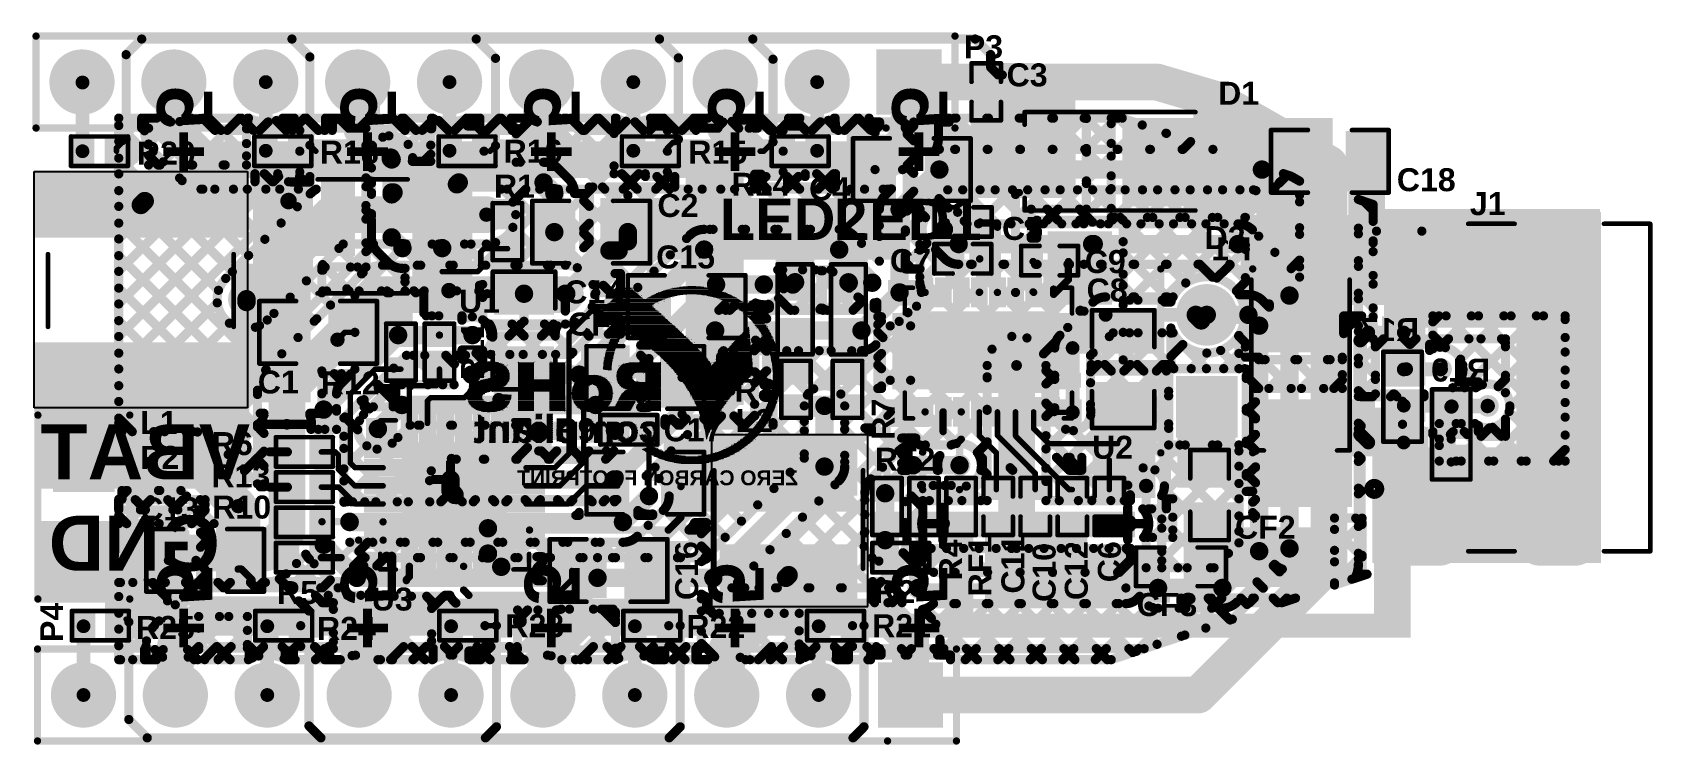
# Model space of a CAD drawing. Header units: millimetres. Extents: x 0.01 to 1.77, y 0.01 to 0.78.
import ezdxf

# ---------------------------------------------------------------- set-up
doc = ezdxf.new("R2010")
doc.units = ezdxf.units.MM
doc.header["$MEASUREMENT"] = 0
for name, color, linetype in [('BottomLayer', 5, 'Continuous'), ('BottomOverlay', 54, 'Continuous'), ('BottomPaste', 16, 'Continuous'), ('BottomSolder', 6, 'Continuous'), ('MultiLayer', 9, 'Continuous'), ('PadHoleLayer', 156, 'Continuous'), ('TopLayer', 1, 'Continuous'), ('TopOverlay', 2, 'Continuous'), ('TopPaste', 8, 'Continuous'), ('TopSolder', 216, 'Continuous'), ('ViaHoleLayer', 16, 'Continuous')]:
    doc.layers.add(name, color=color, linetype=linetype)
doc.styles.add('Arial', font='arialbd.ttf', dxfattribs={"height": 0.2})

msp = doc.modelspace()

# ---------------------------------------------------------------- texts
at = {"layer": 'BottomOverlay', "style": 'Arial', "text_generation_flag": 2}
for s, height, rotation, p in [('+5', 0.06, 270, (0.1407, 0.627)), ('+5', 0.06, 270, (0.3407, 0.627)), ('+5', 0.06, 270, (0.5407, 0.627)), ('+5', 0.06, 270, (0.7407, 0.627)), ('+5', 0.06, 270, (0.9407, 0.627)), ('VBAT', 0.06, 360, (0.242, 0.295)), ('ZERO CARBON FOOTPRINT', 0.016203, 360, (0.8382, 0.2887)), ('GND', 0.06, 360, (0.209, 0.1957)), ('+5', 0.06, 270, (0.1407, 0.109)), ('+5', 0.06, 270, (0.3407, 0.109)), ('+5', 0.06, 270, (0.5407, 0.109)), ('+5', 0.06, 270, (0.7407, 0.109)), ('+5', 0.06, 270, (0.9407, 0.109))]:
    msp.add_text(s, height=height, rotation=rotation, dxfattribs=at).set_placement(p)
for s, p in [('P1', (1.3317, 0.5335)), ('R17', (1.5142, 0.4455)), ('R19', (1.5912, 0.4015))]:
    msp.add_text(s, height=0.025, dxfattribs=at).set_placement(p)
at = {"layer": 'TopOverlay', "style": 'Arial'}
for s, height, p in [('P3', 0.025, (1.0186, 0.7531)), ('C3', 0.025, (1.0652, 0.7225)), ('D1', 0.025, (1.2953, 0.7025)), ('R20', 0.025, (0.1187, 0.6375)), ('R18', 0.025, (0.3178, 0.6385)), ('R16', 0.025, (0.5178, 0.6395)), ('R15', 0.025, (0.7188, 0.6385)), ('R1', 0.025, (0.5073, 0.6015)), ('R14', 0.025, (0.7658, 0.6035)), ('C4', 0.025, (0.8502, 0.5985)), ('C18', 0.025, (1.4898, 0.6085)), ('C2', 0.025, (0.6852, 0.5805)), ('LED2', 0.045, (0.7531, 0.5555)), ('LED1', 0.045, (0.8773, 0.5555)), ('J1', 0.025, (1.5693, 0.5825)), ('C5', 0.025, (1.0602, 0.5555)), ('D2', 0.025, (1.2805, 0.5455)), ('C15', 0.025, (0.6838, 0.5245)), ('C7', 0.025, (0.9382, 0.5205)), ('C9', 0.025, (1.1502, 0.5195)), ('C14', 0.025, (0.5838, 0.4865)), ('C8', 0.025, (1.1522, 0.4885)), ('U1', 0.025, (0.4693, 0.4765)), ('CF1', 0.025, (0.5878, 0.4515)), ('C1', 0.025, (0.2503, 0.3885)), ('R12', 0.025, (0.3188, 0.3875)), ('R8', 0.025, (0.7692, 0.3795)), ('L2', 0.025, (0.7702, 0.3465)), ('L1', 0.025, (0.1222, 0.3445)), ('R9', 0.025, (0.5732, 0.3365)), ('C17', 0.025, (0.6918, 0.3365)), ('R6', 0.025, (0.2002, 0.3215)), ('U2', 0.025, (1.1582, 0.3175)), ('P2', 0.025, (0.1222, 0.3065)), ('RF2', 0.025, (0.9217, 0.3045)), ('R13', 0.025, (0.1998, 0.2865)), ('C13', 0.025, (0.1222, 0.2505)), ('R10', 0.025, (0.2008, 0.2525)), ('CF2', 0.025, (1.3137, 0.2305)), ('R5', 0.025, (0.2712, 0.1595)), ('U3', 0.025, (0.3742, 0.1525)), ('R2', 0.025, (0.9212, 0.1605)), ('CF3', 0.025, (1.2067, 0.1465)), ('R25', 0.025, (0.1177, 0.1215)), ('R24', 0.025, (0.3147, 0.1205)), ('R23', 0.025, (0.5197, 0.1235)), ('R22', 0.025, (0.7167, 0.1225)), ('R21', 0.025, (0.9188, 0.1235))]:
    msp.add_text(s, height=height, dxfattribs=at).set_placement(p)
for s, p in [('R11', (0.4965, 0.4029)), ('R7', (0.9435, 0.3382)), ('R4', (1.0165, 0.1852)), ('RF1', (1.0485, 0.1678)), ('C11', (1.0845, 0.1709)), ('C16', (0.7295, 0.1638)), ('C10', (1.1185, 0.1618)), ('C12', (1.1535, 0.1638)), ('C6', (1.1895, 0.1832)), ('P4', (0.0385, 0.1182))]:
    msp.add_text(s, height=0.025, rotation=90, dxfattribs=at).set_placement(p)

# ---------------------------------------------------------------- blocks, each defined once
blk = doc.blocks.new('24_WQFN__4_4__1')
at = {"layer": 'TopLayer'}
for points in [[(-0.0547, 0.061), (-0.0547, 0.0945), (-0.0437, 0.0945), (-0.0437, 0.061)], [(-0.035, 0.061), (-0.035, 0.0945), (-0.024, 0.0945), (-0.024, 0.061)], [(-0.0154, 0.061), (-0.0154, 0.0945), (-0.0043, 0.0945), (-0.0043, 0.061)], [(0.0043, 0.061), (0.0043, 0.0945), (0.0154, 0.0945), (0.0154, 0.061)], [(0.024, 0.061), (0.024, 0.0945), (0.035, 0.0945), (0.035, 0.061)], [(0.0437, 0.061), (0.0437, 0.0945), (0.0547, 0.0945), (0.0547, 0.061)], [(-0.0945, 0.0547), (-0.061, 0.0547), (-0.061, 0.0437), (-0.0945, 0.0437)], [(0.0531, -0.0531), (-0.0531, -0.0531), (-0.0531, 0.0531), (0.0531, 0.0531)], [(0.061, 0.0547), (0.0945, 0.0547), (0.0945, 0.0437), (0.061, 0.0437)], [(-0.0945, 0.035), (-0.061, 0.035), (-0.061, 0.024), (-0.0945, 0.024)], [(0.061, 0.035), (0.0945, 0.035), (0.0945, 0.024), (0.061, 0.024)], [(-0.0945, 0.0154), (-0.061, 0.0154), (-0.061, 0.0043), (-0.0945, 0.0043)], [(0.061, 0.0154), (0.0945, 0.0154), (0.0945, 0.0043), (0.061, 0.0043)], [(-0.0945, -0.0043), (-0.061, -0.0043), (-0.061, -0.0154), (-0.0945, -0.0154)], [(0.061, -0.0043), (0.0945, -0.0043), (0.0945, -0.0154), (0.061, -0.0154)], [(-0.0945, -0.024), (-0.061, -0.024), (-0.061, -0.035), (-0.0945, -0.035)], [(0.061, -0.024), (0.0945, -0.024), (0.0945, -0.035), (0.061, -0.035)], [(-0.0945, -0.0437), (-0.061, -0.0437), (-0.061, -0.0547), (-0.0945, -0.0547)], [(0.061, -0.0437), (0.0945, -0.0437), (0.0945, -0.0547), (0.061, -0.0547)], [(-0.0437, -0.061), (-0.0437, -0.0945), (-0.0547, -0.0945), (-0.0547, -0.061)], [(-0.024, -0.061), (-0.024, -0.0945), (-0.035, -0.0945), (-0.035, -0.061)], [(-0.0043, -0.061), (-0.0043, -0.0945), (-0.0154, -0.0945), (-0.0154, -0.061)], [(0.0154, -0.061), (0.0154, -0.0945), (0.0043, -0.0945), (0.0043, -0.061)], [(0.035, -0.061), (0.035, -0.0945), (0.024, -0.0945), (0.024, -0.061)], [(0.0547, -0.061), (0.0547, -0.0945), (0.0437, -0.0945), (0.0437, -0.061)]]:
    blk.add_hatch(color=1, dxfattribs=at).paths.add_polyline_path(points)
at = {"layer": 'TopPaste'}
for points in [[(-0.0547, 0.061), (-0.0547, 0.0945), (-0.0437, 0.0945), (-0.0437, 0.061)], [(-0.035, 0.061), (-0.035, 0.0945), (-0.024, 0.0945), (-0.024, 0.061)], [(-0.0154, 0.061), (-0.0154, 0.0945), (-0.0043, 0.0945), (-0.0043, 0.061)], [(0.0043, 0.061), (0.0043, 0.0945), (0.0154, 0.0945), (0.0154, 0.061)], [(0.024, 0.061), (0.024, 0.0945), (0.035, 0.0945), (0.035, 0.061)], [(0.0437, 0.061), (0.0437, 0.0945), (0.0547, 0.0945), (0.0547, 0.061)], [(-0.0945, 0.0547), (-0.061, 0.0547), (-0.061, 0.0437), (-0.0945, 0.0437)], [(0.0531, -0.0531), (-0.0531, -0.0531), (-0.0531, 0.0531), (0.0531, 0.0531)], [(0.061, 0.0547), (0.0945, 0.0547), (0.0945, 0.0437), (0.061, 0.0437)], [(-0.0945, 0.035), (-0.061, 0.035), (-0.061, 0.024), (-0.0945, 0.024)], [(0.061, 0.035), (0.0945, 0.035), (0.0945, 0.024), (0.061, 0.024)], [(-0.0945, 0.0154), (-0.061, 0.0154), (-0.061, 0.0043), (-0.0945, 0.0043)], [(0.061, 0.0154), (0.0945, 0.0154), (0.0945, 0.0043), (0.061, 0.0043)], [(-0.0945, -0.0043), (-0.061, -0.0043), (-0.061, -0.0154), (-0.0945, -0.0154)], [(0.061, -0.0043), (0.0945, -0.0043), (0.0945, -0.0154), (0.061, -0.0154)], [(-0.0945, -0.024), (-0.061, -0.024), (-0.061, -0.035), (-0.0945, -0.035)], [(0.061, -0.024), (0.0945, -0.024), (0.0945, -0.035), (0.061, -0.035)], [(-0.0945, -0.0437), (-0.061, -0.0437), (-0.061, -0.0547), (-0.0945, -0.0547)], [(0.061, -0.0437), (0.0945, -0.0437), (0.0945, -0.0547), (0.061, -0.0547)], [(-0.0437, -0.061), (-0.0437, -0.0945), (-0.0547, -0.0945), (-0.0547, -0.061)], [(-0.024, -0.061), (-0.024, -0.0945), (-0.035, -0.0945), (-0.035, -0.061)], [(-0.0043, -0.061), (-0.0043, -0.0945), (-0.0154, -0.0945), (-0.0154, -0.061)], [(0.0154, -0.061), (0.0154, -0.0945), (0.0043, -0.0945), (0.0043, -0.061)], [(0.035, -0.061), (0.035, -0.0945), (0.024, -0.0945), (0.024, -0.061)], [(0.0547, -0.061), (0.0547, -0.0945), (0.0437, -0.0945), (0.0437, -0.061)]]:
    blk.add_hatch(color=8, dxfattribs=at).paths.add_polyline_path(points)
at = {"layer": 'TopSolder'}
for points in [[(-0.0587, 0.057), (-0.0587, 0.0985), (-0.0397, 0.0985), (-0.0397, 0.057)], [(-0.039, 0.057), (-0.039, 0.0985), (-0.02, 0.0985), (-0.02, 0.057)], [(-0.0194, 0.057), (-0.0194, 0.0985), (-0.0003, 0.0985), (-0.0003, 0.057)], [(0.0003, 0.057), (0.0003, 0.0985), (0.0194, 0.0985), (0.0194, 0.057)], [(0.02, 0.057), (0.02, 0.0985), (0.039, 0.0985), (0.039, 0.057)], [(0.0397, 0.057), (0.0397, 0.0985), (0.0587, 0.0985), (0.0587, 0.057)], [(-0.0985, 0.0587), (-0.057, 0.0587), (-0.057, 0.0397), (-0.0985, 0.0397)], [(0.0571, -0.0571), (-0.0571, -0.0571), (-0.0571, 0.0571), (0.0571, 0.0571)], [(0.057, 0.0587), (0.0985, 0.0587), (0.0985, 0.0397), (0.057, 0.0397)], [(-0.0985, 0.039), (-0.057, 0.039), (-0.057, 0.02), (-0.0985, 0.02)], [(0.057, 0.039), (0.0985, 0.039), (0.0985, 0.02), (0.057, 0.02)], [(-0.0985, 0.0194), (-0.057, 0.0194), (-0.057, 0.0003), (-0.0985, 0.0003)], [(0.057, 0.0194), (0.0985, 0.0194), (0.0985, 0.0003), (0.057, 0.0003)], [(-0.0985, -0.0003), (-0.057, -0.0003), (-0.057, -0.0194), (-0.0985, -0.0194)], [(0.057, -0.0003), (0.0985, -0.0003), (0.0985, -0.0194), (0.057, -0.0194)], [(-0.0985, -0.02), (-0.057, -0.02), (-0.057, -0.039), (-0.0985, -0.039)], [(0.057, -0.02), (0.0985, -0.02), (0.0985, -0.039), (0.057, -0.039)], [(-0.0985, -0.0397), (-0.057, -0.0397), (-0.057, -0.0587), (-0.0985, -0.0587)], [(0.057, -0.0397), (0.0985, -0.0397), (0.0985, -0.0587), (0.057, -0.0587)], [(-0.0397, -0.057), (-0.0397, -0.0985), (-0.0587, -0.0985), (-0.0587, -0.057)], [(-0.02, -0.057), (-0.02, -0.0985), (-0.039, -0.0985), (-0.039, -0.057)], [(-0.0003, -0.057), (-0.0003, -0.0985), (-0.0194, -0.0985), (-0.0194, -0.057)], [(0.0194, -0.057), (0.0194, -0.0985), (0.0003, -0.0985), (0.0003, -0.057)], [(0.039, -0.057), (0.039, -0.0985), (0.02, -0.0985), (0.02, -0.057)], [(0.0587, -0.057), (0.0587, -0.0985), (0.0397, -0.0985), (0.0397, -0.057)]]:
    blk.add_hatch(color=216, dxfattribs=at).paths.add_polyline_path(points)
at = {"layer": 'TopOverlay', "const_width": 0.005}
for points in [[(-0.064, 0.081), (-0.081, 0.081)], [(-0.081, 0.064), (-0.081, 0.081)], [(0.081, 0.081), (0.064, 0.081)], [(0.081, 0.064), (0.081, 0.081)], [(-0.081, -0.081), (-0.081, -0.064)], [(0.081, -0.081), (0.081, -0.064)], [(-0.064, -0.081), (-0.081, -0.081)], [(0.081, -0.081), (0.064, -0.081)]]:
    blk.add_lwpolyline(points, dxfattribs=at)
at = {"layer": 'TopOverlay'}
for points, const_width in [([(-0.0823, 0.081, 1), (-0.0798, 0.081, 1)], 0.0025), ([(-0.0823, 0.081, 1), (-0.0798, 0.081, 1)], 0.0025), ([(-0.0653, 0.081, 1), (-0.0628, 0.081, 1)], 0.0025), ([(0.0628, 0.081, 1), (0.0653, 0.081, 1)], 0.0025), ([(0.0798, 0.081, 1), (0.0823, 0.081, 1)], 0.0025), ([(0.0798, 0.081, 1), (0.0823, 0.081, 1)], 0.0025), ([(-0.101, 0.048, 1), (-0.107, 0.048, 1)], 0.00787), ([(-0.0823, 0.064, 1), (-0.0798, 0.064, 1)], 0.0025), ([(0.0798, 0.064, 1), (0.0823, 0.064, 1)], 0.0025), ([(-0.109, 0.048, 1), (-0.105, 0.048, 1)], 0.00394), ([(-0.103, 0.048, 1), (-0.099, 0.048, 1)], 0.00394), ([(-0.0823, -0.064, 1), (-0.0798, -0.064, 1)], 0.0025), ([(0.0798, -0.064, 1), (0.0823, -0.064, 1)], 0.0025), ([(-0.0823, -0.081, 1), (-0.0798, -0.081, 1)], 0.0025), ([(-0.0823, -0.081, 1), (-0.0798, -0.081, 1)], 0.0025), ([(-0.0653, -0.081, 1), (-0.0628, -0.081, 1)], 0.0025), ([(0.0628, -0.081, 1), (0.0653, -0.081, 1)], 0.0025), ([(0.0798, -0.081, 1), (0.0823, -0.081, 1)], 0.0025), ([(0.0798, -0.081, 1), (0.0823, -0.081, 1)], 0.0025)]:
    blk.add_lwpolyline(points, format="xyb", close=True, dxfattribs=dict(at, const_width=const_width))
blk = doc.blocks.new('20QFN_2')
at = {"layer": 'TopLayer'}
for points in [[(-0.0329, 0.0969), (-0.0242, 0.0969), (-0.0242, 0.0724), (-0.0329, 0.0724)], [(0.0262, 0.0969), (0.0348, 0.0969), (0.0348, 0.0724), (0.0262, 0.0724)], [(-0.0772, 0.074), (-0.0528, 0.074), (-0.0528, 0.0638), (-0.0772, 0.0638)], [(0.0528, 0.074), (0.0772, 0.074), (0.0772, 0.0638), (0.0528, 0.0638)], [(-0.0772, 0.0543), (-0.0528, 0.0543), (-0.0528, 0.0441), (-0.0772, 0.0441)], [(-0.0404, 0.06), (0.0404, 0.06), (0.0404, -0.06), (-0.0404, -0.06)], [(0.0528, 0.0543), (0.0772, 0.0543), (0.0772, 0.0441), (0.0528, 0.0441)], [(-0.0772, 0.0346), (-0.0528, 0.0346), (-0.0528, 0.0244), (-0.0772, 0.0244)], [(0.0528, 0.0346), (0.0772, 0.0346), (0.0772, 0.0244), (0.0528, 0.0244)], [(-0.0772, 0.015), (-0.0528, 0.015), (-0.0528, 0.0047), (-0.0772, 0.0047)], [(0.0528, 0.015), (0.0772, 0.015), (0.0772, 0.0047), (0.0528, 0.0047)], [(-0.0772, -0.0047), (-0.0528, -0.0047), (-0.0528, -0.015), (-0.0772, -0.015)], [(0.0528, -0.0047), (0.0772, -0.0047), (0.0772, -0.015), (0.0528, -0.015)], [(-0.0772, -0.0244), (-0.0528, -0.0244), (-0.0528, -0.0346), (-0.0772, -0.0346)], [(0.0528, -0.0244), (0.0772, -0.0244), (0.0772, -0.0346), (0.0528, -0.0346)], [(-0.0772, -0.0441), (-0.0528, -0.0441), (-0.0528, -0.0543), (-0.0772, -0.0543)], [(0.0528, -0.0441), (0.0772, -0.0441), (0.0772, -0.0543), (0.0528, -0.0543)], [(-0.0772, -0.0638), (-0.0528, -0.0638), (-0.0528, -0.074), (-0.0772, -0.074)], [(0.0528, -0.0638), (0.0772, -0.0638), (0.0772, -0.074), (0.0528, -0.074)], [(-0.0329, -0.0724), (-0.0242, -0.0724), (-0.0242, -0.0969), (-0.0329, -0.0969)], [(0.0262, -0.0724), (0.0348, -0.0724), (0.0348, -0.0969), (0.0262, -0.0969)]]:
    blk.add_hatch(color=1, dxfattribs=at).paths.add_polyline_path(points)
at = {"layer": 'TopPaste'}
for points in [[(-0.0329, 0.0969), (-0.0242, 0.0969), (-0.0242, 0.0724), (-0.0329, 0.0724)], [(0.0262, 0.0969), (0.0348, 0.0969), (0.0348, 0.0724), (0.0262, 0.0724)], [(-0.0772, 0.074), (-0.0528, 0.074), (-0.0528, 0.0638), (-0.0772, 0.0638)], [(0.0528, 0.074), (0.0772, 0.074), (0.0772, 0.0638), (0.0528, 0.0638)], [(-0.0772, 0.0543), (-0.0528, 0.0543), (-0.0528, 0.0441), (-0.0772, 0.0441)], [(-0.0404, 0.06), (0.0404, 0.06), (0.0404, -0.06), (-0.0404, -0.06)], [(0.0528, 0.0543), (0.0772, 0.0543), (0.0772, 0.0441), (0.0528, 0.0441)], [(-0.0772, 0.0346), (-0.0528, 0.0346), (-0.0528, 0.0244), (-0.0772, 0.0244)], [(0.0528, 0.0346), (0.0772, 0.0346), (0.0772, 0.0244), (0.0528, 0.0244)], [(-0.0772, 0.015), (-0.0528, 0.015), (-0.0528, 0.0047), (-0.0772, 0.0047)], [(0.0528, 0.015), (0.0772, 0.015), (0.0772, 0.0047), (0.0528, 0.0047)], [(-0.0772, -0.0047), (-0.0528, -0.0047), (-0.0528, -0.015), (-0.0772, -0.015)], [(0.0528, -0.0047), (0.0772, -0.0047), (0.0772, -0.015), (0.0528, -0.015)], [(-0.0772, -0.0244), (-0.0528, -0.0244), (-0.0528, -0.0346), (-0.0772, -0.0346)], [(0.0528, -0.0244), (0.0772, -0.0244), (0.0772, -0.0346), (0.0528, -0.0346)], [(-0.0772, -0.0441), (-0.0528, -0.0441), (-0.0528, -0.0543), (-0.0772, -0.0543)], [(0.0528, -0.0441), (0.0772, -0.0441), (0.0772, -0.0543), (0.0528, -0.0543)], [(-0.0772, -0.0638), (-0.0528, -0.0638), (-0.0528, -0.074), (-0.0772, -0.074)], [(0.0528, -0.0638), (0.0772, -0.0638), (0.0772, -0.074), (0.0528, -0.074)], [(-0.0329, -0.0724), (-0.0242, -0.0724), (-0.0242, -0.0969), (-0.0329, -0.0969)], [(0.0262, -0.0724), (0.0348, -0.0724), (0.0348, -0.0969), (0.0262, -0.0969)]]:
    blk.add_hatch(color=8, dxfattribs=at).paths.add_polyline_path(points)
at = {"layer": 'TopSolder'}
for points in [[(-0.0369, 0.1009), (-0.0202, 0.1009), (-0.0202, 0.0684), (-0.0369, 0.0684)], [(0.0222, 0.1009), (0.0388, 0.1009), (0.0388, 0.0684), (0.0222, 0.0684)], [(-0.0812, 0.078), (-0.0488, 0.078), (-0.0488, 0.0598), (-0.0812, 0.0598)], [(0.0488, 0.078), (0.0812, 0.078), (0.0812, 0.0598), (0.0488, 0.0598)], [(-0.0812, 0.0583), (-0.0488, 0.0583), (-0.0488, 0.0401), (-0.0812, 0.0401)], [(-0.0444, 0.064), (0.0444, 0.064), (0.0444, -0.064), (-0.0444, -0.064)], [(0.0488, 0.0583), (0.0812, 0.0583), (0.0812, 0.0401), (0.0488, 0.0401)], [(-0.0812, 0.0386), (-0.0488, 0.0386), (-0.0488, 0.0204), (-0.0812, 0.0204)], [(0.0488, 0.0386), (0.0812, 0.0386), (0.0812, 0.0204), (0.0488, 0.0204)], [(-0.0812, 0.019), (-0.0488, 0.019), (-0.0488, 0.0007), (-0.0812, 0.0007)], [(0.0488, 0.019), (0.0812, 0.019), (0.0812, 0.0007), (0.0488, 0.0007)], [(-0.0812, -0.0007), (-0.0488, -0.0007), (-0.0488, -0.019), (-0.0812, -0.019)], [(0.0488, -0.0007), (0.0812, -0.0007), (0.0812, -0.019), (0.0488, -0.019)], [(-0.0812, -0.0204), (-0.0488, -0.0204), (-0.0488, -0.0386), (-0.0812, -0.0386)], [(0.0488, -0.0204), (0.0812, -0.0204), (0.0812, -0.0386), (0.0488, -0.0386)], [(-0.0812, -0.0401), (-0.0488, -0.0401), (-0.0488, -0.0583), (-0.0812, -0.0583)], [(0.0488, -0.0401), (0.0812, -0.0401), (0.0812, -0.0583), (0.0488, -0.0583)], [(-0.0812, -0.0598), (-0.0488, -0.0598), (-0.0488, -0.078), (-0.0812, -0.078)], [(-0.0369, -0.0684), (-0.0202, -0.0684), (-0.0202, -0.1009), (-0.0369, -0.1009)], [(0.0222, -0.0684), (0.0388, -0.0684), (0.0388, -0.1009), (0.0222, -0.1009)], [(0.0488, -0.0598), (0.0812, -0.0598), (0.0812, -0.078), (0.0488, -0.078)]]:
    blk.add_hatch(color=216, dxfattribs=at).paths.add_polyline_path(points)
at = {"layer": 'TopOverlay', "const_width": 0.005}
for points in [[(-0.042, 0.091), (-0.07, 0.091)], [(-0.07, 0.082), (-0.07, 0.091)], [(0.072, 0.091), (0.044, 0.091)], [(0.072, 0.082), (0.072, 0.091)], [(-0.07, -0.091), (-0.07, -0.082)], [(0.072, -0.091), (0.072, -0.082)], [(-0.042, -0.091), (-0.07, -0.091)], [(0.072, -0.091), (0.044, -0.091)]]:
    blk.add_lwpolyline(points, dxfattribs=at)
at = {"layer": 'TopOverlay'}
for points, const_width in [([(-0.0712, 0.091, 1), (-0.0688, 0.091, 1)], 0.0025), ([(-0.0712, 0.091, 1), (-0.0688, 0.091, 1)], 0.0025), ([(-0.042, 0.1, 1), (-0.048, 0.1, 1)], 0.005), ([(-0.0493, 0.1, 1), (-0.0467, 0.1, 1)], 0.0025), ([(-0.0432, 0.1, 1), (-0.0408, 0.1, 1)], 0.0025), ([(-0.0432, 0.091, 1), (-0.0408, 0.091, 1)], 0.0025), ([(0.0428, 0.091, 1), (0.0453, 0.091, 1)], 0.0025), ([(0.0708, 0.091, 1), (0.0733, 0.091, 1)], 0.0025), ([(0.0708, 0.091, 1), (0.0733, 0.091, 1)], 0.0025), ([(-0.0712, 0.082, 1), (-0.0688, 0.082, 1)], 0.0025), ([(0.0708, 0.082, 1), (0.0733, 0.082, 1)], 0.0025), ([(-0.0712, -0.082, 1), (-0.0688, -0.082, 1)], 0.0025), ([(0.0708, -0.082, 1), (0.0733, -0.082, 1)], 0.0025), ([(-0.0712, -0.091, 1), (-0.0688, -0.091, 1)], 0.0025), ([(-0.0712, -0.091, 1), (-0.0688, -0.091, 1)], 0.0025), ([(-0.0432, -0.091, 1), (-0.0408, -0.091, 1)], 0.0025), ([(0.0428, -0.091, 1), (0.0453, -0.091, 1)], 0.0025), ([(0.0708, -0.091, 1), (0.0733, -0.091, 1)], 0.0025), ([(0.0708, -0.091, 1), (0.0733, -0.091, 1)], 0.0025)]:
    blk.add_lwpolyline(points, format="xyb", close=True, dxfattribs=dict(at, const_width=const_width))
blk = doc.blocks.new('8_MSOP_3')
at = {"layer": 'TopLayer'}
for points in [[(-0.1152, 0.0472), (-0.0581, 0.0472), (-0.0581, 0.0295), (-0.1152, 0.0295)], [(0.0581, 0.0472), (0.1152, 0.0472), (0.1152, 0.0295), (0.0581, 0.0295)], [(-0.1152, 0.0217), (-0.0581, 0.0217), (-0.0581, 0.0039), (-0.1152, 0.0039)], [(0.0581, 0.0217), (0.1152, 0.0217), (0.1152, 0.0039), (0.0581, 0.0039)], [(-0.1152, -0.0039), (-0.0581, -0.0039), (-0.0581, -0.0217), (-0.1152, -0.0217)], [(0.0581, -0.0039), (0.1152, -0.0039), (0.1152, -0.0217), (0.0581, -0.0217)], [(-0.1152, -0.0295), (-0.0581, -0.0295), (-0.0581, -0.0472), (-0.1152, -0.0472)], [(0.0581, -0.0295), (0.1152, -0.0295), (0.1152, -0.0472), (0.0581, -0.0472)]]:
    blk.add_hatch(color=1, dxfattribs=at).paths.add_polyline_path(points)
at = {"layer": 'TopPaste'}
for points in [[(-0.1152, 0.0472), (-0.0581, 0.0472), (-0.0581, 0.0295), (-0.1152, 0.0295)], [(0.0581, 0.0472), (0.1152, 0.0472), (0.1152, 0.0295), (0.0581, 0.0295)], [(-0.1152, 0.0217), (-0.0581, 0.0217), (-0.0581, 0.0039), (-0.1152, 0.0039)], [(0.0581, 0.0217), (0.1152, 0.0217), (0.1152, 0.0039), (0.0581, 0.0039)], [(-0.1152, -0.0039), (-0.0581, -0.0039), (-0.0581, -0.0217), (-0.1152, -0.0217)], [(0.0581, -0.0039), (0.1152, -0.0039), (0.1152, -0.0217), (0.0581, -0.0217)], [(-0.1152, -0.0295), (-0.0581, -0.0295), (-0.0581, -0.0472), (-0.1152, -0.0472)], [(0.0581, -0.0295), (0.1152, -0.0295), (0.1152, -0.0472), (0.0581, -0.0472)]]:
    blk.add_hatch(color=8, dxfattribs=at).paths.add_polyline_path(points)
at = {"layer": 'TopSolder'}
for points in [[(-0.1192, 0.0512), (-0.0541, 0.0512), (-0.0541, 0.0255), (-0.1192, 0.0255)], [(0.0541, 0.0512), (0.1192, 0.0512), (0.1192, 0.0255), (0.0541, 0.0255)], [(-0.1192, 0.0257), (-0.0541, 0.0257), (-0.0541, -0.0001), (-0.1192, -0.0001)], [(0.0541, 0.0257), (0.1192, 0.0257), (0.1192, -0.0001), (0.0541, -0.0001)], [(-0.1192, 0.0001), (-0.0541, 0.0001), (-0.0541, -0.0257), (-0.1192, -0.0257)], [(0.0541, 0.0001), (0.1192, 0.0001), (0.1192, -0.0257), (0.0541, -0.0257)], [(-0.1192, -0.0255), (-0.0541, -0.0255), (-0.0541, -0.0512), (-0.1192, -0.0512)], [(0.0541, -0.0255), (0.1192, -0.0255), (0.1192, -0.0512), (0.0541, -0.0512)]]:
    blk.add_hatch(color=216, dxfattribs=at).paths.add_polyline_path(points)
at = {"layer": 'TopOverlay'}
for points, const_width in [([(-0.0895, 0.059, 1), (-0.0985, 0.059, 1)], 0.00787), ([(-0.1004, 0.059, 1), (-0.0965, 0.059, 1)], 0.00394), ([(-0.0915, 0.059, 1), (-0.0876, 0.059, 1)], 0.00394), ([(-0.0503, 0.062, 1), (-0.0478, 0.062, 1)], 0.0025), ([(0.0478, 0.062, 1), (0.0503, 0.062, 1)], 0.0025), ([(-0.0503, -0.062, 1), (-0.0478, -0.062, 1)], 0.0025), ([(0.0478, -0.062, 1), (0.0503, -0.062, 1)], 0.0025)]:
    blk.add_lwpolyline(points, format="xyb", close=True, dxfattribs=dict(at, const_width=const_width))
at = {"layer": 'TopOverlay', "const_width": 0.005}
for points in [[(0.049, 0.062), (-0.049, 0.062)], [(0.049, -0.062), (-0.049, -0.062)]]:
    blk.add_lwpolyline(points, dxfattribs=at)
blk = doc.blocks.new('R__0402_4')
at = {"layer": 'TopLayer'}
for points in [[(-0.0275, -0.0125), (-0.0275, 0.0125), (-0.0095, 0.0125), (-0.0095, -0.0125)], [(0.0095, -0.0125), (0.0095, 0.0125), (0.0275, 0.0125), (0.0275, -0.0125)]]:
    blk.add_hatch(color=1, dxfattribs=at).paths.add_polyline_path(points)
at = {"layer": 'TopPaste'}
for points in [[(-0.0275, -0.0125), (-0.0275, 0.0125), (-0.0095, 0.0125), (-0.0095, -0.0125)], [(0.0095, -0.0125), (0.0095, 0.0125), (0.0275, 0.0125), (0.0275, -0.0125)]]:
    blk.add_hatch(color=8, dxfattribs=at).paths.add_polyline_path(points)
at = {"layer": 'TopSolder'}
for points in [[(-0.0315, -0.0165), (-0.0315, 0.0165), (-0.0055, 0.0165), (-0.0055, -0.0165)], [(0.0055, -0.0165), (0.0055, 0.0165), (0.0315, 0.0165), (0.0315, -0.0165)]]:
    blk.add_hatch(color=216, dxfattribs=at).paths.add_polyline_path(points)
at = {"layer": 'TopOverlay'}
for points, const_width in [([(-0.031, 0.016), (-0.031, -0.016)], 0.005), ([(-0.031, 0.016), (0.031, 0.016)], 0.005), ([(0.031, 0.016), (0.031, -0.016)], 0.005), ([(-0.031, -0.016), (0.031, -0.016)], 0.005), ([(-0.032, -0.017), (0.032, -0.017)], 0.000127)]:
    blk.add_lwpolyline(points, dxfattribs=dict(at, const_width=const_width))
for points, const_width in [([(-0.0323, 0.016, 1), (-0.0297, 0.016, 1)], 0.0025), ([(-0.0323, 0.016, 1), (-0.0297, 0.016, 1)], 0.0025), ([(0.0297, 0.016, 1), (0.0323, 0.016, 1)], 0.0025), ([(0.0297, 0.016, 1), (0.0323, 0.016, 1)], 0.0025), ([(-0.0323, -0.016, 1), (-0.0297, -0.016, 1)], 0.0025), ([(-0.0323, -0.016, 1), (-0.0297, -0.016, 1)], 0.0025), ([(-0.032, -0.017, 1), (-0.032, -0.017, 1)], 0.0000635), ([(0.0297, -0.016, 1), (0.0323, -0.016, 1)], 0.0025), ([(0.0297, -0.016, 1), (0.0323, -0.016, 1)], 0.0025), ([(0.032, -0.017, 1), (0.032, -0.017, 1)], 0.0000635)]:
    blk.add_lwpolyline(points, format="xyb", close=True, dxfattribs=dict(at, const_width=const_width))
blk = doc.blocks.new('R__0402_5')
at = {"layer": 'TopLayer'}
for points in [[(-0.0275, -0.0125), (-0.0275, 0.0125), (-0.0095, 0.0125), (-0.0095, -0.0125)], [(0.0095, -0.0125), (0.0095, 0.0125), (0.0275, 0.0125), (0.0275, -0.0125)]]:
    blk.add_hatch(color=1, dxfattribs=at).paths.add_polyline_path(points)
at = {"layer": 'TopPaste'}
for points in [[(-0.0275, -0.0125), (-0.0275, 0.0125), (-0.0095, 0.0125), (-0.0095, -0.0125)], [(0.0095, -0.0125), (0.0095, 0.0125), (0.0275, 0.0125), (0.0275, -0.0125)]]:
    blk.add_hatch(color=8, dxfattribs=at).paths.add_polyline_path(points)
at = {"layer": 'TopSolder'}
for points in [[(-0.0315, -0.0165), (-0.0315, 0.0165), (-0.0055, 0.0165), (-0.0055, -0.0165)], [(0.0055, -0.0165), (0.0055, 0.0165), (0.0315, 0.0165), (0.0315, -0.0165)]]:
    blk.add_hatch(color=216, dxfattribs=at).paths.add_polyline_path(points)
at = {"layer": 'TopOverlay'}
for points, const_width in [([(-0.031, 0.016), (-0.031, -0.016)], 0.005), ([(-0.031, 0.016), (0.031, 0.016)], 0.005), ([(0.031, 0.016), (0.031, -0.016)], 0.005), ([(-0.031, -0.016), (0.031, -0.016)], 0.005), ([(-0.032, -0.017), (0.032, -0.017)], 0.000127)]:
    blk.add_lwpolyline(points, dxfattribs=dict(at, const_width=const_width))
for points, const_width in [([(-0.0323, 0.016, 1), (-0.0297, 0.016, 1)], 0.0025), ([(-0.0323, 0.016, 1), (-0.0297, 0.016, 1)], 0.0025), ([(0.0297, 0.016, 1), (0.0323, 0.016, 1)], 0.0025), ([(0.0297, 0.016, 1), (0.0323, 0.016, 1)], 0.0025), ([(-0.0323, -0.016, 1), (-0.0297, -0.016, 1)], 0.0025), ([(-0.0323, -0.016, 1), (-0.0297, -0.016, 1)], 0.0025), ([(-0.032, -0.017, 1), (-0.032, -0.017, 1)], 0.0000635), ([(0.0297, -0.016, 1), (0.0323, -0.016, 1)], 0.0025), ([(0.0297, -0.016, 1), (0.0323, -0.016, 1)], 0.0025), ([(0.032, -0.017, 1), (0.032, -0.017, 1)], 0.0000635)]:
    blk.add_lwpolyline(points, format="xyb", close=True, dxfattribs=dict(at, const_width=const_width))
blk = doc.blocks.new('R__0402_6')
at = {"layer": 'TopLayer'}
for points in [[(-0.0275, -0.0125), (-0.0275, 0.0125), (-0.0095, 0.0125), (-0.0095, -0.0125)], [(0.0095, -0.0125), (0.0095, 0.0125), (0.0275, 0.0125), (0.0275, -0.0125)]]:
    blk.add_hatch(color=1, dxfattribs=at).paths.add_polyline_path(points)
at = {"layer": 'TopPaste'}
for points in [[(-0.0275, -0.0125), (-0.0275, 0.0125), (-0.0095, 0.0125), (-0.0095, -0.0125)], [(0.0095, -0.0125), (0.0095, 0.0125), (0.0275, 0.0125), (0.0275, -0.0125)]]:
    blk.add_hatch(color=8, dxfattribs=at).paths.add_polyline_path(points)
at = {"layer": 'TopSolder'}
for points in [[(-0.0315, -0.0165), (-0.0315, 0.0165), (-0.0055, 0.0165), (-0.0055, -0.0165)], [(0.0055, -0.0165), (0.0055, 0.0165), (0.0315, 0.0165), (0.0315, -0.0165)]]:
    blk.add_hatch(color=216, dxfattribs=at).paths.add_polyline_path(points)
at = {"layer": 'TopOverlay'}
for points, const_width in [([(-0.031, -0.016), (-0.031, 0.016)], 0.005), ([(-0.031, 0.016), (0.031, 0.016)], 0.005), ([(0.031, -0.016), (0.031, 0.016)], 0.005), ([(-0.031, -0.016), (0.031, -0.016)], 0.005), ([(-0.032, -0.017), (0.032, -0.017)], 0.000127)]:
    blk.add_lwpolyline(points, dxfattribs=dict(at, const_width=const_width))
for points, const_width in [([(-0.0323, 0.016, 1), (-0.0297, 0.016, 1)], 0.0025), ([(-0.0323, 0.016, 1), (-0.0297, 0.016, 1)], 0.0025), ([(0.0297, 0.016, 1), (0.0323, 0.016, 1)], 0.0025), ([(0.0297, 0.016, 1), (0.0323, 0.016, 1)], 0.0025), ([(-0.0323, -0.016, 1), (-0.0297, -0.016, 1)], 0.0025), ([(-0.0323, -0.016, 1), (-0.0297, -0.016, 1)], 0.0025), ([(-0.032, -0.017, 1), (-0.032, -0.017, 1)], 0.0000635), ([(0.0297, -0.016, 1), (0.0323, -0.016, 1)], 0.0025), ([(0.0297, -0.016, 1), (0.0323, -0.016, 1)], 0.0025), ([(0.032, -0.017, 1), (0.032, -0.017, 1)], 0.0000635)]:
    blk.add_lwpolyline(points, format="xyb", close=True, dxfattribs=dict(at, const_width=const_width))
blk = doc.blocks.new('R__0402_7')
at = {"layer": 'TopLayer'}
for points in [[(-0.0275, -0.0125), (-0.0275, 0.0125), (-0.0095, 0.0125), (-0.0095, -0.0125)], [(0.0095, -0.0125), (0.0095, 0.0125), (0.0275, 0.0125), (0.0275, -0.0125)]]:
    blk.add_hatch(color=1, dxfattribs=at).paths.add_polyline_path(points)
at = {"layer": 'TopPaste'}
for points in [[(-0.0275, -0.0125), (-0.0275, 0.0125), (-0.0095, 0.0125), (-0.0095, -0.0125)], [(0.0095, -0.0125), (0.0095, 0.0125), (0.0275, 0.0125), (0.0275, -0.0125)]]:
    blk.add_hatch(color=8, dxfattribs=at).paths.add_polyline_path(points)
at = {"layer": 'TopSolder'}
for points in [[(-0.0315, -0.0165), (-0.0315, 0.0165), (-0.0055, 0.0165), (-0.0055, -0.0165)], [(0.0055, -0.0165), (0.0055, 0.0165), (0.0315, 0.0165), (0.0315, -0.0165)]]:
    blk.add_hatch(color=216, dxfattribs=at).paths.add_polyline_path(points)
at = {"layer": 'TopOverlay'}
for points, const_width in [([(-0.031, -0.016), (-0.031, 0.016)], 0.005), ([(-0.031, 0.016), (0.031, 0.016)], 0.005), ([(0.031, -0.016), (0.031, 0.016)], 0.005), ([(-0.031, -0.016), (0.031, -0.016)], 0.005), ([(-0.032, -0.017), (0.032, -0.017)], 0.000127)]:
    blk.add_lwpolyline(points, dxfattribs=dict(at, const_width=const_width))
for points, const_width in [([(-0.0323, 0.016, 1), (-0.0297, 0.016, 1)], 0.0025), ([(-0.0323, 0.016, 1), (-0.0297, 0.016, 1)], 0.0025), ([(0.0297, 0.016, 1), (0.0323, 0.016, 1)], 0.0025), ([(0.0297, 0.016, 1), (0.0323, 0.016, 1)], 0.0025), ([(-0.0323, -0.016, 1), (-0.0297, -0.016, 1)], 0.0025), ([(-0.0323, -0.016, 1), (-0.0297, -0.016, 1)], 0.0025), ([(-0.032, -0.017, 1), (-0.032, -0.017, 1)], 0.0000635), ([(0.0297, -0.016, 1), (0.0323, -0.016, 1)], 0.0025), ([(0.0297, -0.016, 1), (0.0323, -0.016, 1)], 0.0025), ([(0.032, -0.017, 1), (0.032, -0.017, 1)], 0.0000635)]:
    blk.add_lwpolyline(points, format="xyb", close=True, dxfattribs=dict(at, const_width=const_width))
blk = doc.blocks.new('R__0402_8')
at = {"layer": 'TopLayer'}
for points in [[(-0.0275, -0.0125), (-0.0275, 0.0125), (-0.0095, 0.0125), (-0.0095, -0.0125)], [(0.0095, -0.0125), (0.0095, 0.0125), (0.0275, 0.0125), (0.0275, -0.0125)]]:
    blk.add_hatch(color=1, dxfattribs=at).paths.add_polyline_path(points)
at = {"layer": 'TopPaste'}
for points in [[(-0.0275, -0.0125), (-0.0275, 0.0125), (-0.0095, 0.0125), (-0.0095, -0.0125)], [(0.0095, -0.0125), (0.0095, 0.0125), (0.0275, 0.0125), (0.0275, -0.0125)]]:
    blk.add_hatch(color=8, dxfattribs=at).paths.add_polyline_path(points)
at = {"layer": 'TopSolder'}
for points in [[(-0.0315, -0.0165), (-0.0315, 0.0165), (-0.0055, 0.0165), (-0.0055, -0.0165)], [(0.0055, -0.0165), (0.0055, 0.0165), (0.0315, 0.0165), (0.0315, -0.0165)]]:
    blk.add_hatch(color=216, dxfattribs=at).paths.add_polyline_path(points)
at = {"layer": 'TopOverlay'}
for points, const_width in [([(-0.031, -0.016), (-0.031, 0.016)], 0.005), ([(-0.031, 0.016), (0.031, 0.016)], 0.005), ([(0.031, -0.016), (0.031, 0.016)], 0.005), ([(-0.031, -0.016), (0.031, -0.016)], 0.005), ([(-0.032, -0.017), (0.032, -0.017)], 0.000127)]:
    blk.add_lwpolyline(points, dxfattribs=dict(at, const_width=const_width))
for points, const_width in [([(-0.0323, 0.016, 1), (-0.0297, 0.016, 1)], 0.0025), ([(-0.0323, 0.016, 1), (-0.0297, 0.016, 1)], 0.0025), ([(0.0297, 0.016, 1), (0.0323, 0.016, 1)], 0.0025), ([(0.0297, 0.016, 1), (0.0323, 0.016, 1)], 0.0025), ([(-0.0323, -0.016, 1), (-0.0297, -0.016, 1)], 0.0025), ([(-0.0323, -0.016, 1), (-0.0297, -0.016, 1)], 0.0025), ([(-0.032, -0.017, 1), (-0.032, -0.017, 1)], 0.0000635), ([(0.0297, -0.016, 1), (0.0323, -0.016, 1)], 0.0025), ([(0.0297, -0.016, 1), (0.0323, -0.016, 1)], 0.0025), ([(0.032, -0.017, 1), (0.032, -0.017, 1)], 0.0000635)]:
    blk.add_lwpolyline(points, format="xyb", close=True, dxfattribs=dict(at, const_width=const_width))
blk = doc.blocks.new('R__0402_9')
at = {"layer": 'TopLayer'}
for points in [[(-0.0275, -0.0125), (-0.0275, 0.0125), (-0.0095, 0.0125), (-0.0095, -0.0125)], [(0.0095, -0.0125), (0.0095, 0.0125), (0.0275, 0.0125), (0.0275, -0.0125)]]:
    blk.add_hatch(color=1, dxfattribs=at).paths.add_polyline_path(points)
at = {"layer": 'TopPaste'}
for points in [[(-0.0275, -0.0125), (-0.0275, 0.0125), (-0.0095, 0.0125), (-0.0095, -0.0125)], [(0.0095, -0.0125), (0.0095, 0.0125), (0.0275, 0.0125), (0.0275, -0.0125)]]:
    blk.add_hatch(color=8, dxfattribs=at).paths.add_polyline_path(points)
at = {"layer": 'TopSolder'}
for points in [[(-0.0315, -0.0165), (-0.0315, 0.0165), (-0.0055, 0.0165), (-0.0055, -0.0165)], [(0.0055, -0.0165), (0.0055, 0.0165), (0.0315, 0.0165), (0.0315, -0.0165)]]:
    blk.add_hatch(color=216, dxfattribs=at).paths.add_polyline_path(points)
at = {"layer": 'TopOverlay'}
for points, const_width in [([(-0.031, -0.016), (-0.031, 0.016)], 0.005), ([(-0.031, 0.016), (0.031, 0.016)], 0.005), ([(0.031, -0.016), (0.031, 0.016)], 0.005), ([(-0.031, -0.016), (0.031, -0.016)], 0.005), ([(-0.032, -0.017), (0.032, -0.017)], 0.000127)]:
    blk.add_lwpolyline(points, dxfattribs=dict(at, const_width=const_width))
for points, const_width in [([(-0.0323, 0.016, 1), (-0.0297, 0.016, 1)], 0.0025), ([(-0.0323, 0.016, 1), (-0.0297, 0.016, 1)], 0.0025), ([(0.0297, 0.016, 1), (0.0323, 0.016, 1)], 0.0025), ([(0.0297, 0.016, 1), (0.0323, 0.016, 1)], 0.0025), ([(-0.0323, -0.016, 1), (-0.0297, -0.016, 1)], 0.0025), ([(-0.0323, -0.016, 1), (-0.0297, -0.016, 1)], 0.0025), ([(-0.032, -0.017, 1), (-0.032, -0.017, 1)], 0.0000635), ([(0.0297, -0.016, 1), (0.0323, -0.016, 1)], 0.0025), ([(0.0297, -0.016, 1), (0.0323, -0.016, 1)], 0.0025), ([(0.032, -0.017, 1), (0.032, -0.017, 1)], 0.0000635)]:
    blk.add_lwpolyline(points, format="xyb", close=True, dxfattribs=dict(at, const_width=const_width))
blk = doc.blocks.new('R__0402_10')
at = {"layer": 'TopLayer'}
for points in [[(-0.0275, -0.0125), (-0.0275, 0.0125), (-0.0095, 0.0125), (-0.0095, -0.0125)], [(0.0095, -0.0125), (0.0095, 0.0125), (0.0275, 0.0125), (0.0275, -0.0125)]]:
    blk.add_hatch(color=1, dxfattribs=at).paths.add_polyline_path(points)
at = {"layer": 'TopPaste'}
for points in [[(-0.0275, -0.0125), (-0.0275, 0.0125), (-0.0095, 0.0125), (-0.0095, -0.0125)], [(0.0095, -0.0125), (0.0095, 0.0125), (0.0275, 0.0125), (0.0275, -0.0125)]]:
    blk.add_hatch(color=8, dxfattribs=at).paths.add_polyline_path(points)
at = {"layer": 'TopSolder'}
for points in [[(-0.0315, -0.0165), (-0.0315, 0.0165), (-0.0055, 0.0165), (-0.0055, -0.0165)], [(0.0055, -0.0165), (0.0055, 0.0165), (0.0315, 0.0165), (0.0315, -0.0165)]]:
    blk.add_hatch(color=216, dxfattribs=at).paths.add_polyline_path(points)
at = {"layer": 'TopOverlay'}
for points, const_width in [([(-0.031, -0.016), (-0.031, 0.016)], 0.005), ([(-0.031, 0.016), (0.031, 0.016)], 0.005), ([(0.031, -0.016), (0.031, 0.016)], 0.005), ([(-0.031, -0.016), (0.031, -0.016)], 0.005), ([(-0.032, -0.017), (0.032, -0.017)], 0.000127)]:
    blk.add_lwpolyline(points, dxfattribs=dict(at, const_width=const_width))
for points, const_width in [([(-0.0323, 0.016, 1), (-0.0297, 0.016, 1)], 0.0025), ([(-0.0323, 0.016, 1), (-0.0297, 0.016, 1)], 0.0025), ([(0.0297, 0.016, 1), (0.0323, 0.016, 1)], 0.0025), ([(0.0297, 0.016, 1), (0.0323, 0.016, 1)], 0.0025), ([(-0.0323, -0.016, 1), (-0.0297, -0.016, 1)], 0.0025), ([(-0.0323, -0.016, 1), (-0.0297, -0.016, 1)], 0.0025), ([(-0.032, -0.017, 1), (-0.032, -0.017, 1)], 0.0000635), ([(0.0297, -0.016, 1), (0.0323, -0.016, 1)], 0.0025), ([(0.0297, -0.016, 1), (0.0323, -0.016, 1)], 0.0025), ([(0.032, -0.017, 1), (0.032, -0.017, 1)], 0.0000635)]:
    blk.add_lwpolyline(points, format="xyb", close=True, dxfattribs=dict(at, const_width=const_width))
blk = doc.blocks.new('R__0402_11')
at = {"layer": 'TopLayer'}
for points in [[(-0.0275, -0.0125), (-0.0275, 0.0125), (-0.0095, 0.0125), (-0.0095, -0.0125)], [(0.0095, -0.0125), (0.0095, 0.0125), (0.0275, 0.0125), (0.0275, -0.0125)]]:
    blk.add_hatch(color=1, dxfattribs=at).paths.add_polyline_path(points)
at = {"layer": 'TopPaste'}
for points in [[(-0.0275, -0.0125), (-0.0275, 0.0125), (-0.0095, 0.0125), (-0.0095, -0.0125)], [(0.0095, -0.0125), (0.0095, 0.0125), (0.0275, 0.0125), (0.0275, -0.0125)]]:
    blk.add_hatch(color=8, dxfattribs=at).paths.add_polyline_path(points)
at = {"layer": 'TopSolder'}
for points in [[(-0.0315, -0.0165), (-0.0315, 0.0165), (-0.0055, 0.0165), (-0.0055, -0.0165)], [(0.0055, -0.0165), (0.0055, 0.0165), (0.0315, 0.0165), (0.0315, -0.0165)]]:
    blk.add_hatch(color=216, dxfattribs=at).paths.add_polyline_path(points)
at = {"layer": 'TopOverlay'}
for points, const_width in [([(-0.031, -0.016), (-0.031, 0.016)], 0.005), ([(-0.031, 0.016), (0.031, 0.016)], 0.005), ([(0.031, -0.016), (0.031, 0.016)], 0.005), ([(-0.031, -0.016), (0.031, -0.016)], 0.005), ([(-0.032, -0.017), (0.032, -0.017)], 0.000127)]:
    blk.add_lwpolyline(points, dxfattribs=dict(at, const_width=const_width))
for points, const_width in [([(-0.0323, 0.016, 1), (-0.0297, 0.016, 1)], 0.0025), ([(-0.0323, 0.016, 1), (-0.0297, 0.016, 1)], 0.0025), ([(0.0297, 0.016, 1), (0.0323, 0.016, 1)], 0.0025), ([(0.0297, 0.016, 1), (0.0323, 0.016, 1)], 0.0025), ([(-0.0323, -0.016, 1), (-0.0297, -0.016, 1)], 0.0025), ([(-0.0323, -0.016, 1), (-0.0297, -0.016, 1)], 0.0025), ([(-0.032, -0.017, 1), (-0.032, -0.017, 1)], 0.0000635), ([(0.0297, -0.016, 1), (0.0323, -0.016, 1)], 0.0025), ([(0.0297, -0.016, 1), (0.0323, -0.016, 1)], 0.0025), ([(0.032, -0.017, 1), (0.032, -0.017, 1)], 0.0000635)]:
    blk.add_lwpolyline(points, format="xyb", close=True, dxfattribs=dict(at, const_width=const_width))
blk = doc.blocks.new('R__0603_B_12')
at = {"layer": 'BottomLayer'}
for points in [[(-0.045, -0.0175), (-0.045, 0.0175), (-0.015, 0.0175), (-0.015, -0.0175)], [(0.015, -0.0175), (0.015, 0.0175), (0.045, 0.0175), (0.045, -0.0175)]]:
    blk.add_hatch(color=5, dxfattribs=at).paths.add_polyline_path(points)
at = {"layer": 'BottomPaste'}
for points in [[(-0.045, -0.0175), (-0.045, 0.0175), (-0.015, 0.0175), (-0.015, -0.0175)], [(0.015, -0.0175), (0.015, 0.0175), (0.045, 0.0175), (0.045, -0.0175)]]:
    blk.add_hatch(color=16, dxfattribs=at).paths.add_polyline_path(points)
at = {"layer": 'BottomSolder'}
for points in [[(-0.049, -0.0215), (-0.049, 0.0215), (-0.011, 0.0215), (-0.011, -0.0215)], [(0.011, -0.0215), (0.011, 0.0215), (0.049, 0.0215), (0.049, -0.0215)]]:
    blk.add_hatch(color=6, dxfattribs=at).paths.add_polyline_path(points)
at = {"layer": 'BottomOverlay', "const_width": 0.005}
for points in [[(-0.049, 0.021), (0.049, 0.021)], [(-0.049, 0.021), (-0.049, -0.021)], [(0.049, 0.021), (0.049, -0.021)], [(-0.049, -0.021), (0.049, -0.021)]]:
    blk.add_lwpolyline(points, dxfattribs=at)
at = {"layer": 'BottomOverlay', "const_width": 0.0025}
for points in [[(-0.05025, 0.021, 1), (-0.04775, 0.021, 1)], [(-0.05025, 0.021, 1), (-0.04775, 0.021, 1)], [(0.04775, 0.021, 1), (0.05025, 0.021, 1)], [(0.04775, 0.021, 1), (0.05025, 0.021, 1)], [(-0.05025, -0.021, 1), (-0.04775, -0.021, 1)], [(-0.05025, -0.021, 1), (-0.04775, -0.021, 1)], [(0.04775, -0.021, 1), (0.05025, -0.021, 1)], [(0.04775, -0.021, 1), (0.05025, -0.021, 1)]]:
    blk.add_lwpolyline(points, format="xyb", close=True, dxfattribs=at)
blk = doc.blocks.new('R__0402_13')
at = {"layer": 'TopLayer'}
for points in [[(-0.0275, -0.0125), (-0.0275, 0.0125), (-0.0095, 0.0125), (-0.0095, -0.0125)], [(0.0095, -0.0125), (0.0095, 0.0125), (0.0275, 0.0125), (0.0275, -0.0125)]]:
    blk.add_hatch(color=1, dxfattribs=at).paths.add_polyline_path(points)
at = {"layer": 'TopPaste'}
for points in [[(-0.0275, -0.0125), (-0.0275, 0.0125), (-0.0095, 0.0125), (-0.0095, -0.0125)], [(0.0095, -0.0125), (0.0095, 0.0125), (0.0275, 0.0125), (0.0275, -0.0125)]]:
    blk.add_hatch(color=8, dxfattribs=at).paths.add_polyline_path(points)
at = {"layer": 'TopSolder'}
for points in [[(-0.0315, -0.0165), (-0.0315, 0.0165), (-0.0055, 0.0165), (-0.0055, -0.0165)], [(0.0055, -0.0165), (0.0055, 0.0165), (0.0315, 0.0165), (0.0315, -0.0165)]]:
    blk.add_hatch(color=216, dxfattribs=at).paths.add_polyline_path(points)
at = {"layer": 'TopOverlay'}
for points, const_width in [([(-0.031, -0.016), (-0.031, 0.016)], 0.005), ([(-0.031, 0.016), (0.031, 0.016)], 0.005), ([(0.031, -0.016), (0.031, 0.016)], 0.005), ([(-0.031, -0.016), (0.031, -0.016)], 0.005), ([(-0.032, -0.017), (0.032, -0.017)], 0.000127)]:
    blk.add_lwpolyline(points, dxfattribs=dict(at, const_width=const_width))
for points, const_width in [([(-0.0323, 0.016, 1), (-0.0297, 0.016, 1)], 0.0025), ([(-0.0323, 0.016, 1), (-0.0297, 0.016, 1)], 0.0025), ([(0.0297, 0.016, 1), (0.0323, 0.016, 1)], 0.0025), ([(0.0297, 0.016, 1), (0.0323, 0.016, 1)], 0.0025), ([(-0.0323, -0.016, 1), (-0.0297, -0.016, 1)], 0.0025), ([(-0.0323, -0.016, 1), (-0.0297, -0.016, 1)], 0.0025), ([(-0.032, -0.017, 1), (-0.032, -0.017, 1)], 0.0000635), ([(0.0297, -0.016, 1), (0.0323, -0.016, 1)], 0.0025), ([(0.0297, -0.016, 1), (0.0323, -0.016, 1)], 0.0025), ([(0.032, -0.017, 1), (0.032, -0.017, 1)], 0.0000635)]:
    blk.add_lwpolyline(points, format="xyb", close=True, dxfattribs=dict(at, const_width=const_width))
blk = doc.blocks.new('R__0603_B_14')
at = {"layer": 'BottomLayer'}
for points in [[(-0.045, -0.0175), (-0.045, 0.0175), (-0.015, 0.0175), (-0.015, -0.0175)], [(0.015, -0.0175), (0.015, 0.0175), (0.045, 0.0175), (0.045, -0.0175)]]:
    blk.add_hatch(color=5, dxfattribs=at).paths.add_polyline_path(points)
at = {"layer": 'BottomPaste'}
for points in [[(-0.045, -0.0175), (-0.045, 0.0175), (-0.015, 0.0175), (-0.015, -0.0175)], [(0.015, -0.0175), (0.015, 0.0175), (0.045, 0.0175), (0.045, -0.0175)]]:
    blk.add_hatch(color=16, dxfattribs=at).paths.add_polyline_path(points)
at = {"layer": 'BottomSolder'}
for points in [[(-0.049, -0.0215), (-0.049, 0.0215), (-0.011, 0.0215), (-0.011, -0.0215)], [(0.011, -0.0215), (0.011, 0.0215), (0.049, 0.0215), (0.049, -0.0215)]]:
    blk.add_hatch(color=6, dxfattribs=at).paths.add_polyline_path(points)
at = {"layer": 'BottomOverlay', "const_width": 0.005}
for points in [[(-0.049, 0.021), (0.049, 0.021)], [(-0.049, 0.021), (-0.049, -0.021)], [(0.049, 0.021), (0.049, -0.021)], [(-0.049, -0.021), (0.049, -0.021)]]:
    blk.add_lwpolyline(points, dxfattribs=at)
at = {"layer": 'BottomOverlay', "const_width": 0.0025}
for points in [[(-0.05025, 0.021, 1), (-0.04775, 0.021, 1)], [(-0.05025, 0.021, 1), (-0.04775, 0.021, 1)], [(0.04775, 0.021, 1), (0.05025, 0.021, 1)], [(0.04775, 0.021, 1), (0.05025, 0.021, 1)], [(-0.05025, -0.021, 1), (-0.04775, -0.021, 1)], [(-0.05025, -0.021, 1), (-0.04775, -0.021, 1)], [(0.04775, -0.021, 1), (0.05025, -0.021, 1)], [(0.04775, -0.021, 1), (0.05025, -0.021, 1)]]:
    blk.add_lwpolyline(points, format="xyb", close=True, dxfattribs=at)
blk = doc.blocks.new('R__0402_15')
at = {"layer": 'TopLayer'}
for points in [[(-0.0275, -0.0125), (-0.0275, 0.0125), (-0.0095, 0.0125), (-0.0095, -0.0125)], [(0.0095, -0.0125), (0.0095, 0.0125), (0.0275, 0.0125), (0.0275, -0.0125)]]:
    blk.add_hatch(color=1, dxfattribs=at).paths.add_polyline_path(points)
at = {"layer": 'TopPaste'}
for points in [[(-0.0275, -0.0125), (-0.0275, 0.0125), (-0.0095, 0.0125), (-0.0095, -0.0125)], [(0.0095, -0.0125), (0.0095, 0.0125), (0.0275, 0.0125), (0.0275, -0.0125)]]:
    blk.add_hatch(color=8, dxfattribs=at).paths.add_polyline_path(points)
at = {"layer": 'TopSolder'}
for points in [[(-0.0315, -0.0165), (-0.0315, 0.0165), (-0.0055, 0.0165), (-0.0055, -0.0165)], [(0.0055, -0.0165), (0.0055, 0.0165), (0.0315, 0.0165), (0.0315, -0.0165)]]:
    blk.add_hatch(color=216, dxfattribs=at).paths.add_polyline_path(points)
at = {"layer": 'TopOverlay'}
for points, const_width in [([(-0.031, -0.016), (-0.031, 0.016)], 0.005), ([(-0.031, 0.016), (0.031, 0.016)], 0.005), ([(0.031, -0.016), (0.031, 0.016)], 0.005), ([(-0.031, -0.016), (0.031, -0.016)], 0.005), ([(-0.032, -0.017), (0.032, -0.017)], 0.000127)]:
    blk.add_lwpolyline(points, dxfattribs=dict(at, const_width=const_width))
for points, const_width in [([(-0.0323, 0.016, 1), (-0.0297, 0.016, 1)], 0.0025), ([(-0.0323, 0.016, 1), (-0.0297, 0.016, 1)], 0.0025), ([(0.0297, 0.016, 1), (0.0323, 0.016, 1)], 0.0025), ([(0.0297, 0.016, 1), (0.0323, 0.016, 1)], 0.0025), ([(-0.0323, -0.016, 1), (-0.0297, -0.016, 1)], 0.0025), ([(-0.0323, -0.016, 1), (-0.0297, -0.016, 1)], 0.0025), ([(-0.032, -0.017, 1), (-0.032, -0.017, 1)], 0.0000635), ([(0.0297, -0.016, 1), (0.0323, -0.016, 1)], 0.0025), ([(0.0297, -0.016, 1), (0.0323, -0.016, 1)], 0.0025), ([(0.032, -0.017, 1), (0.032, -0.017, 1)], 0.0000635)]:
    blk.add_lwpolyline(points, format="xyb", close=True, dxfattribs=dict(at, const_width=const_width))
blk = doc.blocks.new('R__0402_16')
at = {"layer": 'TopLayer'}
for points in [[(-0.0275, -0.0125), (-0.0275, 0.0125), (-0.0095, 0.0125), (-0.0095, -0.0125)], [(0.0095, -0.0125), (0.0095, 0.0125), (0.0275, 0.0125), (0.0275, -0.0125)]]:
    blk.add_hatch(color=1, dxfattribs=at).paths.add_polyline_path(points)
at = {"layer": 'TopPaste'}
for points in [[(-0.0275, -0.0125), (-0.0275, 0.0125), (-0.0095, 0.0125), (-0.0095, -0.0125)], [(0.0095, -0.0125), (0.0095, 0.0125), (0.0275, 0.0125), (0.0275, -0.0125)]]:
    blk.add_hatch(color=8, dxfattribs=at).paths.add_polyline_path(points)
at = {"layer": 'TopSolder'}
for points in [[(-0.0315, -0.0165), (-0.0315, 0.0165), (-0.0055, 0.0165), (-0.0055, -0.0165)], [(0.0055, -0.0165), (0.0055, 0.0165), (0.0315, 0.0165), (0.0315, -0.0165)]]:
    blk.add_hatch(color=216, dxfattribs=at).paths.add_polyline_path(points)
at = {"layer": 'TopOverlay'}
for points, const_width in [([(-0.031, -0.016), (-0.031, 0.016)], 0.005), ([(-0.031, 0.016), (0.031, 0.016)], 0.005), ([(0.031, -0.016), (0.031, 0.016)], 0.005), ([(-0.031, -0.016), (0.031, -0.016)], 0.005), ([(-0.032, -0.017), (0.032, -0.017)], 0.000127)]:
    blk.add_lwpolyline(points, dxfattribs=dict(at, const_width=const_width))
for points, const_width in [([(-0.0323, 0.016, 1), (-0.0297, 0.016, 1)], 0.0025), ([(-0.0323, 0.016, 1), (-0.0297, 0.016, 1)], 0.0025), ([(0.0297, 0.016, 1), (0.0323, 0.016, 1)], 0.0025), ([(0.0297, 0.016, 1), (0.0323, 0.016, 1)], 0.0025), ([(-0.0323, -0.016, 1), (-0.0297, -0.016, 1)], 0.0025), ([(-0.0323, -0.016, 1), (-0.0297, -0.016, 1)], 0.0025), ([(-0.032, -0.017, 1), (-0.032, -0.017, 1)], 0.0000635), ([(0.0297, -0.016, 1), (0.0323, -0.016, 1)], 0.0025), ([(0.0297, -0.016, 1), (0.0323, -0.016, 1)], 0.0025), ([(0.032, -0.017, 1), (0.032, -0.017, 1)], 0.0000635)]:
    blk.add_lwpolyline(points, format="xyb", close=True, dxfattribs=dict(at, const_width=const_width))
blk = doc.blocks.new('R__0402_17')
at = {"layer": 'TopLayer'}
for points in [[(-0.0275, -0.0125), (-0.0275, 0.0125), (-0.0095, 0.0125), (-0.0095, -0.0125)], [(0.0095, -0.0125), (0.0095, 0.0125), (0.0275, 0.0125), (0.0275, -0.0125)]]:
    blk.add_hatch(color=1, dxfattribs=at).paths.add_polyline_path(points)
at = {"layer": 'TopPaste'}
for points in [[(-0.0275, -0.0125), (-0.0275, 0.0125), (-0.0095, 0.0125), (-0.0095, -0.0125)], [(0.0095, -0.0125), (0.0095, 0.0125), (0.0275, 0.0125), (0.0275, -0.0125)]]:
    blk.add_hatch(color=8, dxfattribs=at).paths.add_polyline_path(points)
at = {"layer": 'TopSolder'}
for points in [[(-0.0315, -0.0165), (-0.0315, 0.0165), (-0.0055, 0.0165), (-0.0055, -0.0165)], [(0.0055, -0.0165), (0.0055, 0.0165), (0.0315, 0.0165), (0.0315, -0.0165)]]:
    blk.add_hatch(color=216, dxfattribs=at).paths.add_polyline_path(points)
at = {"layer": 'TopOverlay'}
for points, const_width in [([(-0.031, 0.016), (-0.031, -0.016)], 0.005), ([(0.031, 0.016), (-0.031, 0.016)], 0.005), ([(0.031, 0.016), (0.031, -0.016)], 0.005), ([(0.031, -0.016), (-0.031, -0.016)], 0.005), ([(0.032, -0.017), (-0.032, -0.017)], 0.000127)]:
    blk.add_lwpolyline(points, dxfattribs=dict(at, const_width=const_width))
for points, const_width in [([(-0.0323, 0.016, 1), (-0.0297, 0.016, 1)], 0.0025), ([(-0.0323, 0.016, 1), (-0.0297, 0.016, 1)], 0.0025), ([(0.0297, 0.016, 1), (0.0323, 0.016, 1)], 0.0025), ([(0.0297, 0.016, 1), (0.0323, 0.016, 1)], 0.0025), ([(-0.0323, -0.016, 1), (-0.0297, -0.016, 1)], 0.0025), ([(-0.0323, -0.016, 1), (-0.0297, -0.016, 1)], 0.0025), ([(-0.032, -0.017, 1), (-0.032, -0.017, 1)], 0.0000635), ([(0.0297, -0.016, 1), (0.0323, -0.016, 1)], 0.0025), ([(0.0297, -0.016, 1), (0.0323, -0.016, 1)], 0.0025), ([(0.032, -0.017, 1), (0.032, -0.017, 1)], 0.0000635)]:
    blk.add_lwpolyline(points, format="xyb", close=True, dxfattribs=dict(at, const_width=const_width))
blk = doc.blocks.new('R__0402_18')
at = {"layer": 'TopLayer'}
for points in [[(-0.0275, -0.0125), (-0.0275, 0.0125), (-0.0095, 0.0125), (-0.0095, -0.0125)], [(0.0095, -0.0125), (0.0095, 0.0125), (0.0275, 0.0125), (0.0275, -0.0125)]]:
    blk.add_hatch(color=1, dxfattribs=at).paths.add_polyline_path(points)
at = {"layer": 'TopPaste'}
for points in [[(-0.0275, -0.0125), (-0.0275, 0.0125), (-0.0095, 0.0125), (-0.0095, -0.0125)], [(0.0095, -0.0125), (0.0095, 0.0125), (0.0275, 0.0125), (0.0275, -0.0125)]]:
    blk.add_hatch(color=8, dxfattribs=at).paths.add_polyline_path(points)
at = {"layer": 'TopSolder'}
for points in [[(-0.0315, -0.0165), (-0.0315, 0.0165), (-0.0055, 0.0165), (-0.0055, -0.0165)], [(0.0055, -0.0165), (0.0055, 0.0165), (0.0315, 0.0165), (0.0315, -0.0165)]]:
    blk.add_hatch(color=216, dxfattribs=at).paths.add_polyline_path(points)
at = {"layer": 'TopOverlay'}
for points, const_width in [([(-0.031, 0.016), (-0.031, -0.016)], 0.005), ([(0.031, 0.016), (-0.031, 0.016)], 0.005), ([(0.031, 0.016), (0.031, -0.016)], 0.005), ([(0.031, -0.016), (-0.031, -0.016)], 0.005), ([(0.032, -0.017), (-0.032, -0.017)], 0.000127)]:
    blk.add_lwpolyline(points, dxfattribs=dict(at, const_width=const_width))
for points, const_width in [([(-0.0323, 0.016, 1), (-0.0297, 0.016, 1)], 0.0025), ([(-0.0323, 0.016, 1), (-0.0297, 0.016, 1)], 0.0025), ([(0.0297, 0.016, 1), (0.0323, 0.016, 1)], 0.0025), ([(0.0297, 0.016, 1), (0.0323, 0.016, 1)], 0.0025), ([(-0.0323, -0.016, 1), (-0.0297, -0.016, 1)], 0.0025), ([(-0.0323, -0.016, 1), (-0.0297, -0.016, 1)], 0.0025), ([(-0.032, -0.017, 1), (-0.032, -0.017, 1)], 0.0000635), ([(0.0297, -0.016, 1), (0.0323, -0.016, 1)], 0.0025), ([(0.0297, -0.016, 1), (0.0323, -0.016, 1)], 0.0025), ([(0.032, -0.017, 1), (0.032, -0.017, 1)], 0.0000635)]:
    blk.add_lwpolyline(points, format="xyb", close=True, dxfattribs=dict(at, const_width=const_width))
blk = doc.blocks.new('R__0402_19')
at = {"layer": 'TopLayer'}
for points in [[(-0.0275, -0.0125), (-0.0275, 0.0125), (-0.0095, 0.0125), (-0.0095, -0.0125)], [(0.0095, -0.0125), (0.0095, 0.0125), (0.0275, 0.0125), (0.0275, -0.0125)]]:
    blk.add_hatch(color=1, dxfattribs=at).paths.add_polyline_path(points)
at = {"layer": 'TopPaste'}
for points in [[(-0.0275, -0.0125), (-0.0275, 0.0125), (-0.0095, 0.0125), (-0.0095, -0.0125)], [(0.0095, -0.0125), (0.0095, 0.0125), (0.0275, 0.0125), (0.0275, -0.0125)]]:
    blk.add_hatch(color=8, dxfattribs=at).paths.add_polyline_path(points)
at = {"layer": 'TopSolder'}
for points in [[(-0.0315, -0.0165), (-0.0315, 0.0165), (-0.0055, 0.0165), (-0.0055, -0.0165)], [(0.0055, -0.0165), (0.0055, 0.0165), (0.0315, 0.0165), (0.0315, -0.0165)]]:
    blk.add_hatch(color=216, dxfattribs=at).paths.add_polyline_path(points)
at = {"layer": 'TopOverlay'}
for points, const_width in [([(-0.031, 0.016), (-0.031, -0.016)], 0.005), ([(-0.031, 0.016), (0.031, 0.016)], 0.005), ([(0.031, 0.016), (0.031, -0.016)], 0.005), ([(-0.031, -0.016), (0.031, -0.016)], 0.005), ([(-0.032, -0.017), (0.032, -0.017)], 0.000127)]:
    blk.add_lwpolyline(points, dxfattribs=dict(at, const_width=const_width))
for points, const_width in [([(-0.0323, 0.016, 1), (-0.0297, 0.016, 1)], 0.0025), ([(-0.0323, 0.016, 1), (-0.0297, 0.016, 1)], 0.0025), ([(0.0297, 0.016, 1), (0.0323, 0.016, 1)], 0.0025), ([(0.0297, 0.016, 1), (0.0323, 0.016, 1)], 0.0025), ([(-0.0323, -0.016, 1), (-0.0297, -0.016, 1)], 0.0025), ([(-0.0323, -0.016, 1), (-0.0297, -0.016, 1)], 0.0025), ([(-0.032, -0.017, 1), (-0.032, -0.017, 1)], 0.0000635), ([(0.0297, -0.016, 1), (0.0323, -0.016, 1)], 0.0025), ([(0.0297, -0.016, 1), (0.0323, -0.016, 1)], 0.0025), ([(0.032, -0.017, 1), (0.032, -0.017, 1)], 0.0000635)]:
    blk.add_lwpolyline(points, format="xyb", close=True, dxfattribs=dict(at, const_width=const_width))
blk = doc.blocks.new('R__0402_20')
at = {"layer": 'TopLayer'}
for points in [[(-0.0275, -0.0125), (-0.0275, 0.0125), (-0.0095, 0.0125), (-0.0095, -0.0125)], [(0.0095, -0.0125), (0.0095, 0.0125), (0.0275, 0.0125), (0.0275, -0.0125)]]:
    blk.add_hatch(color=1, dxfattribs=at).paths.add_polyline_path(points)
at = {"layer": 'TopPaste'}
for points in [[(-0.0275, -0.0125), (-0.0275, 0.0125), (-0.0095, 0.0125), (-0.0095, -0.0125)], [(0.0095, -0.0125), (0.0095, 0.0125), (0.0275, 0.0125), (0.0275, -0.0125)]]:
    blk.add_hatch(color=8, dxfattribs=at).paths.add_polyline_path(points)
at = {"layer": 'TopSolder'}
for points in [[(-0.0315, -0.0165), (-0.0315, 0.0165), (-0.0055, 0.0165), (-0.0055, -0.0165)], [(0.0055, -0.0165), (0.0055, 0.0165), (0.0315, 0.0165), (0.0315, -0.0165)]]:
    blk.add_hatch(color=216, dxfattribs=at).paths.add_polyline_path(points)
at = {"layer": 'TopOverlay'}
for points, const_width in [([(-0.031, 0.016), (-0.031, -0.016)], 0.005), ([(-0.031, 0.016), (0.031, 0.016)], 0.005), ([(0.031, 0.016), (0.031, -0.016)], 0.005), ([(-0.031, -0.016), (0.031, -0.016)], 0.005), ([(-0.032, -0.017), (0.032, -0.017)], 0.000127)]:
    blk.add_lwpolyline(points, dxfattribs=dict(at, const_width=const_width))
for points, const_width in [([(-0.0323, 0.016, 1), (-0.0297, 0.016, 1)], 0.0025), ([(-0.0323, 0.016, 1), (-0.0297, 0.016, 1)], 0.0025), ([(0.0297, 0.016, 1), (0.0323, 0.016, 1)], 0.0025), ([(0.0297, 0.016, 1), (0.0323, 0.016, 1)], 0.0025), ([(-0.0323, -0.016, 1), (-0.0297, -0.016, 1)], 0.0025), ([(-0.0323, -0.016, 1), (-0.0297, -0.016, 1)], 0.0025), ([(-0.032, -0.017, 1), (-0.032, -0.017, 1)], 0.0000635), ([(0.0297, -0.016, 1), (0.0323, -0.016, 1)], 0.0025), ([(0.0297, -0.016, 1), (0.0323, -0.016, 1)], 0.0025), ([(0.032, -0.017, 1), (0.032, -0.017, 1)], 0.0000635)]:
    blk.add_lwpolyline(points, format="xyb", close=True, dxfattribs=dict(at, const_width=const_width))
blk = doc.blocks.new('R__0402_21')
at = {"layer": 'TopLayer'}
for points in [[(-0.0275, -0.0125), (-0.0275, 0.0125), (-0.0095, 0.0125), (-0.0095, -0.0125)], [(0.0095, -0.0125), (0.0095, 0.0125), (0.0275, 0.0125), (0.0275, -0.0125)]]:
    blk.add_hatch(color=1, dxfattribs=at).paths.add_polyline_path(points)
at = {"layer": 'TopPaste'}
for points in [[(-0.0275, -0.0125), (-0.0275, 0.0125), (-0.0095, 0.0125), (-0.0095, -0.0125)], [(0.0095, -0.0125), (0.0095, 0.0125), (0.0275, 0.0125), (0.0275, -0.0125)]]:
    blk.add_hatch(color=8, dxfattribs=at).paths.add_polyline_path(points)
at = {"layer": 'TopSolder'}
for points in [[(-0.0315, -0.0165), (-0.0315, 0.0165), (-0.0055, 0.0165), (-0.0055, -0.0165)], [(0.0055, -0.0165), (0.0055, 0.0165), (0.0315, 0.0165), (0.0315, -0.0165)]]:
    blk.add_hatch(color=216, dxfattribs=at).paths.add_polyline_path(points)
at = {"layer": 'TopOverlay'}
for points, const_width in [([(-0.031, -0.016), (-0.031, 0.016)], 0.005), ([(-0.031, 0.016), (0.031, 0.016)], 0.005), ([(0.031, -0.016), (0.031, 0.016)], 0.005), ([(-0.031, -0.016), (0.031, -0.016)], 0.005), ([(-0.032, -0.017), (0.032, -0.017)], 0.000127)]:
    blk.add_lwpolyline(points, dxfattribs=dict(at, const_width=const_width))
for points, const_width in [([(-0.0323, 0.016, 1), (-0.0297, 0.016, 1)], 0.0025), ([(-0.0323, 0.016, 1), (-0.0297, 0.016, 1)], 0.0025), ([(0.0297, 0.016, 1), (0.0323, 0.016, 1)], 0.0025), ([(0.0297, 0.016, 1), (0.0323, 0.016, 1)], 0.0025), ([(-0.0323, -0.016, 1), (-0.0297, -0.016, 1)], 0.0025), ([(-0.0323, -0.016, 1), (-0.0297, -0.016, 1)], 0.0025), ([(-0.032, -0.017, 1), (-0.032, -0.017, 1)], 0.0000635), ([(0.0297, -0.016, 1), (0.0323, -0.016, 1)], 0.0025), ([(0.0297, -0.016, 1), (0.0323, -0.016, 1)], 0.0025), ([(0.032, -0.017, 1), (0.032, -0.017, 1)], 0.0000635)]:
    blk.add_lwpolyline(points, format="xyb", close=True, dxfattribs=dict(at, const_width=const_width))
blk = doc.blocks.new('R__0402_22')
at = {"layer": 'TopLayer'}
for points in [[(-0.0275, -0.0125), (-0.0275, 0.0125), (-0.0095, 0.0125), (-0.0095, -0.0125)], [(0.0095, -0.0125), (0.0095, 0.0125), (0.0275, 0.0125), (0.0275, -0.0125)]]:
    blk.add_hatch(color=1, dxfattribs=at).paths.add_polyline_path(points)
at = {"layer": 'TopPaste'}
for points in [[(-0.0275, -0.0125), (-0.0275, 0.0125), (-0.0095, 0.0125), (-0.0095, -0.0125)], [(0.0095, -0.0125), (0.0095, 0.0125), (0.0275, 0.0125), (0.0275, -0.0125)]]:
    blk.add_hatch(color=8, dxfattribs=at).paths.add_polyline_path(points)
at = {"layer": 'TopSolder'}
for points in [[(-0.0315, -0.0165), (-0.0315, 0.0165), (-0.0055, 0.0165), (-0.0055, -0.0165)], [(0.0055, -0.0165), (0.0055, 0.0165), (0.0315, 0.0165), (0.0315, -0.0165)]]:
    blk.add_hatch(color=216, dxfattribs=at).paths.add_polyline_path(points)
at = {"layer": 'TopOverlay'}
for points, const_width in [([(-0.031, -0.016), (-0.031, 0.016)], 0.005), ([(-0.031, 0.016), (0.031, 0.016)], 0.005), ([(0.031, -0.016), (0.031, 0.016)], 0.005), ([(-0.031, -0.016), (0.031, -0.016)], 0.005), ([(-0.032, -0.017), (0.032, -0.017)], 0.000127)]:
    blk.add_lwpolyline(points, dxfattribs=dict(at, const_width=const_width))
for points, const_width in [([(-0.0323, 0.016, 1), (-0.0297, 0.016, 1)], 0.0025), ([(-0.0323, 0.016, 1), (-0.0297, 0.016, 1)], 0.0025), ([(0.0297, 0.016, 1), (0.0323, 0.016, 1)], 0.0025), ([(0.0297, 0.016, 1), (0.0323, 0.016, 1)], 0.0025), ([(-0.0323, -0.016, 1), (-0.0297, -0.016, 1)], 0.0025), ([(-0.0323, -0.016, 1), (-0.0297, -0.016, 1)], 0.0025), ([(-0.032, -0.017, 1), (-0.032, -0.017, 1)], 0.0000635), ([(0.0297, -0.016, 1), (0.0323, -0.016, 1)], 0.0025), ([(0.0297, -0.016, 1), (0.0323, -0.016, 1)], 0.0025), ([(0.032, -0.017, 1), (0.032, -0.017, 1)], 0.0000635)]:
    blk.add_lwpolyline(points, format="xyb", close=True, dxfattribs=dict(at, const_width=const_width))
blk = doc.blocks.new('R__0402_23')
at = {"layer": 'TopLayer'}
for points in [[(-0.0275, -0.0125), (-0.0275, 0.0125), (-0.0095, 0.0125), (-0.0095, -0.0125)], [(0.0095, -0.0125), (0.0095, 0.0125), (0.0275, 0.0125), (0.0275, -0.0125)]]:
    blk.add_hatch(color=1, dxfattribs=at).paths.add_polyline_path(points)
at = {"layer": 'TopPaste'}
for points in [[(-0.0275, -0.0125), (-0.0275, 0.0125), (-0.0095, 0.0125), (-0.0095, -0.0125)], [(0.0095, -0.0125), (0.0095, 0.0125), (0.0275, 0.0125), (0.0275, -0.0125)]]:
    blk.add_hatch(color=8, dxfattribs=at).paths.add_polyline_path(points)
at = {"layer": 'TopSolder'}
for points in [[(-0.0315, -0.0165), (-0.0315, 0.0165), (-0.0055, 0.0165), (-0.0055, -0.0165)], [(0.0055, -0.0165), (0.0055, 0.0165), (0.0315, 0.0165), (0.0315, -0.0165)]]:
    blk.add_hatch(color=216, dxfattribs=at).paths.add_polyline_path(points)
at = {"layer": 'TopOverlay'}
for points, const_width in [([(-0.031, -0.016), (-0.031, 0.016)], 0.005), ([(0.031, 0.016), (-0.031, 0.016)], 0.005), ([(0.031, -0.016), (0.031, 0.016)], 0.005), ([(0.031, -0.016), (-0.031, -0.016)], 0.005), ([(0.032, -0.017), (-0.032, -0.017)], 0.000127)]:
    blk.add_lwpolyline(points, dxfattribs=dict(at, const_width=const_width))
for points, const_width in [([(-0.0323, 0.016, 1), (-0.0297, 0.016, 1)], 0.0025), ([(-0.0323, 0.016, 1), (-0.0297, 0.016, 1)], 0.0025), ([(0.0297, 0.016, 1), (0.0323, 0.016, 1)], 0.0025), ([(0.0297, 0.016, 1), (0.0323, 0.016, 1)], 0.0025), ([(-0.0323, -0.016, 1), (-0.0297, -0.016, 1)], 0.0025), ([(-0.0323, -0.016, 1), (-0.0297, -0.016, 1)], 0.0025), ([(-0.032, -0.017, 1), (-0.032, -0.017, 1)], 0.0000635), ([(0.0297, -0.016, 1), (0.0323, -0.016, 1)], 0.0025), ([(0.0297, -0.016, 1), (0.0323, -0.016, 1)], 0.0025), ([(0.032, -0.017, 1), (0.032, -0.017, 1)], 0.0000635)]:
    blk.add_lwpolyline(points, format="xyb", close=True, dxfattribs=dict(at, const_width=const_width))
blk = doc.blocks.new('R__0402_24')
at = {"layer": 'TopLayer'}
for points in [[(-0.0275, -0.0125), (-0.0275, 0.0125), (-0.0095, 0.0125), (-0.0095, -0.0125)], [(0.0095, -0.0125), (0.0095, 0.0125), (0.0275, 0.0125), (0.0275, -0.0125)]]:
    blk.add_hatch(color=1, dxfattribs=at).paths.add_polyline_path(points)
at = {"layer": 'TopPaste'}
for points in [[(-0.0275, -0.0125), (-0.0275, 0.0125), (-0.0095, 0.0125), (-0.0095, -0.0125)], [(0.0095, -0.0125), (0.0095, 0.0125), (0.0275, 0.0125), (0.0275, -0.0125)]]:
    blk.add_hatch(color=8, dxfattribs=at).paths.add_polyline_path(points)
at = {"layer": 'TopSolder'}
for points in [[(-0.0315, -0.0165), (-0.0315, 0.0165), (-0.0055, 0.0165), (-0.0055, -0.0165)], [(0.0055, -0.0165), (0.0055, 0.0165), (0.0315, 0.0165), (0.0315, -0.0165)]]:
    blk.add_hatch(color=216, dxfattribs=at).paths.add_polyline_path(points)
at = {"layer": 'TopOverlay'}
for points, const_width in [([(-0.031, -0.016), (-0.031, 0.016)], 0.005), ([(0.031, 0.016), (-0.031, 0.016)], 0.005), ([(0.031, -0.016), (0.031, 0.016)], 0.005), ([(0.031, -0.016), (-0.031, -0.016)], 0.005), ([(0.032, -0.017), (-0.032, -0.017)], 0.000127)]:
    blk.add_lwpolyline(points, dxfattribs=dict(at, const_width=const_width))
for points, const_width in [([(-0.0323, 0.016, 1), (-0.0297, 0.016, 1)], 0.0025), ([(-0.0323, 0.016, 1), (-0.0297, 0.016, 1)], 0.0025), ([(0.0297, 0.016, 1), (0.0323, 0.016, 1)], 0.0025), ([(0.0297, 0.016, 1), (0.0323, 0.016, 1)], 0.0025), ([(-0.0323, -0.016, 1), (-0.0297, -0.016, 1)], 0.0025), ([(-0.0323, -0.016, 1), (-0.0297, -0.016, 1)], 0.0025), ([(-0.032, -0.017, 1), (-0.032, -0.017, 1)], 0.0000635), ([(0.0297, -0.016, 1), (0.0323, -0.016, 1)], 0.0025), ([(0.0297, -0.016, 1), (0.0323, -0.016, 1)], 0.0025), ([(0.032, -0.017, 1), (0.032, -0.017, 1)], 0.0000635)]:
    blk.add_lwpolyline(points, format="xyb", close=True, dxfattribs=dict(at, const_width=const_width))
blk = doc.blocks.new('R__0402_25')
at = {"layer": 'TopLayer'}
for points in [[(-0.0275, -0.0125), (-0.0275, 0.0125), (-0.0095, 0.0125), (-0.0095, -0.0125)], [(0.0095, -0.0125), (0.0095, 0.0125), (0.0275, 0.0125), (0.0275, -0.0125)]]:
    blk.add_hatch(color=1, dxfattribs=at).paths.add_polyline_path(points)
at = {"layer": 'TopPaste'}
for points in [[(-0.0275, -0.0125), (-0.0275, 0.0125), (-0.0095, 0.0125), (-0.0095, -0.0125)], [(0.0095, -0.0125), (0.0095, 0.0125), (0.0275, 0.0125), (0.0275, -0.0125)]]:
    blk.add_hatch(color=8, dxfattribs=at).paths.add_polyline_path(points)
at = {"layer": 'TopSolder'}
for points in [[(-0.0315, -0.0165), (-0.0315, 0.0165), (-0.0055, 0.0165), (-0.0055, -0.0165)], [(0.0055, -0.0165), (0.0055, 0.0165), (0.0315, 0.0165), (0.0315, -0.0165)]]:
    blk.add_hatch(color=216, dxfattribs=at).paths.add_polyline_path(points)
at = {"layer": 'TopOverlay'}
for points, const_width in [([(-0.031, -0.016), (-0.031, 0.016)], 0.005), ([(-0.031, 0.016), (0.031, 0.016)], 0.005), ([(0.031, -0.016), (0.031, 0.016)], 0.005), ([(-0.031, -0.016), (0.031, -0.016)], 0.005), ([(-0.032, -0.017), (0.032, -0.017)], 0.000127)]:
    blk.add_lwpolyline(points, dxfattribs=dict(at, const_width=const_width))
for points, const_width in [([(-0.0323, 0.016, 1), (-0.0297, 0.016, 1)], 0.0025), ([(-0.0323, 0.016, 1), (-0.0297, 0.016, 1)], 0.0025), ([(0.0297, 0.016, 1), (0.0323, 0.016, 1)], 0.0025), ([(0.0297, 0.016, 1), (0.0323, 0.016, 1)], 0.0025), ([(-0.0323, -0.016, 1), (-0.0297, -0.016, 1)], 0.0025), ([(-0.0323, -0.016, 1), (-0.0297, -0.016, 1)], 0.0025), ([(-0.032, -0.017, 1), (-0.032, -0.017, 1)], 0.0000635), ([(0.0297, -0.016, 1), (0.0323, -0.016, 1)], 0.0025), ([(0.0297, -0.016, 1), (0.0323, -0.016, 1)], 0.0025), ([(0.032, -0.017, 1), (0.032, -0.017, 1)], 0.0000635)]:
    blk.add_lwpolyline(points, format="xyb", close=True, dxfattribs=dict(at, const_width=const_width))
blk = doc.blocks.new('R__0402_26')
at = {"layer": 'TopLayer'}
for points in [[(-0.0275, -0.0125), (-0.0275, 0.0125), (-0.0095, 0.0125), (-0.0095, -0.0125)], [(0.0095, -0.0125), (0.0095, 0.0125), (0.0275, 0.0125), (0.0275, -0.0125)]]:
    blk.add_hatch(color=1, dxfattribs=at).paths.add_polyline_path(points)
at = {"layer": 'TopPaste'}
for points in [[(-0.0275, -0.0125), (-0.0275, 0.0125), (-0.0095, 0.0125), (-0.0095, -0.0125)], [(0.0095, -0.0125), (0.0095, 0.0125), (0.0275, 0.0125), (0.0275, -0.0125)]]:
    blk.add_hatch(color=8, dxfattribs=at).paths.add_polyline_path(points)
at = {"layer": 'TopSolder'}
for points in [[(-0.0315, -0.0165), (-0.0315, 0.0165), (-0.0055, 0.0165), (-0.0055, -0.0165)], [(0.0055, -0.0165), (0.0055, 0.0165), (0.0315, 0.0165), (0.0315, -0.0165)]]:
    blk.add_hatch(color=216, dxfattribs=at).paths.add_polyline_path(points)
at = {"layer": 'TopOverlay'}
for points, const_width in [([(-0.031, -0.016), (-0.031, 0.016)], 0.005), ([(-0.031, 0.016), (0.031, 0.016)], 0.005), ([(0.031, -0.016), (0.031, 0.016)], 0.005), ([(-0.031, -0.016), (0.031, -0.016)], 0.005), ([(-0.032, -0.017), (0.032, -0.017)], 0.000127)]:
    blk.add_lwpolyline(points, dxfattribs=dict(at, const_width=const_width))
for points, const_width in [([(-0.0323, 0.016, 1), (-0.0297, 0.016, 1)], 0.0025), ([(-0.0323, 0.016, 1), (-0.0297, 0.016, 1)], 0.0025), ([(0.0297, 0.016, 1), (0.0323, 0.016, 1)], 0.0025), ([(0.0297, 0.016, 1), (0.0323, 0.016, 1)], 0.0025), ([(-0.0323, -0.016, 1), (-0.0297, -0.016, 1)], 0.0025), ([(-0.0323, -0.016, 1), (-0.0297, -0.016, 1)], 0.0025), ([(-0.032, -0.017, 1), (-0.032, -0.017, 1)], 0.0000635), ([(0.0297, -0.016, 1), (0.0323, -0.016, 1)], 0.0025), ([(0.0297, -0.016, 1), (0.0323, -0.016, 1)], 0.0025), ([(0.032, -0.017, 1), (0.032, -0.017, 1)], 0.0000635)]:
    blk.add_lwpolyline(points, format="xyb", close=True, dxfattribs=dict(at, const_width=const_width))
blk = doc.blocks.new('R__0402_27')
at = {"layer": 'TopLayer'}
for points in [[(-0.0275, -0.0125), (-0.0275, 0.0125), (-0.0095, 0.0125), (-0.0095, -0.0125)], [(0.0095, -0.0125), (0.0095, 0.0125), (0.0275, 0.0125), (0.0275, -0.0125)]]:
    blk.add_hatch(color=1, dxfattribs=at).paths.add_polyline_path(points)
at = {"layer": 'TopPaste'}
for points in [[(-0.0275, -0.0125), (-0.0275, 0.0125), (-0.0095, 0.0125), (-0.0095, -0.0125)], [(0.0095, -0.0125), (0.0095, 0.0125), (0.0275, 0.0125), (0.0275, -0.0125)]]:
    blk.add_hatch(color=8, dxfattribs=at).paths.add_polyline_path(points)
at = {"layer": 'TopSolder'}
for points in [[(-0.0315, -0.0165), (-0.0315, 0.0165), (-0.0055, 0.0165), (-0.0055, -0.0165)], [(0.0055, -0.0165), (0.0055, 0.0165), (0.0315, 0.0165), (0.0315, -0.0165)]]:
    blk.add_hatch(color=216, dxfattribs=at).paths.add_polyline_path(points)
at = {"layer": 'TopOverlay'}
for points, const_width in [([(-0.031, 0.016), (-0.031, -0.016)], 0.005), ([(-0.031, 0.016), (0.031, 0.016)], 0.005), ([(0.031, 0.016), (0.031, -0.016)], 0.005), ([(-0.031, -0.016), (0.031, -0.016)], 0.005), ([(-0.032, -0.017), (0.032, -0.017)], 0.000127)]:
    blk.add_lwpolyline(points, dxfattribs=dict(at, const_width=const_width))
for points, const_width in [([(-0.0323, 0.016, 1), (-0.0297, 0.016, 1)], 0.0025), ([(-0.0323, 0.016, 1), (-0.0297, 0.016, 1)], 0.0025), ([(0.0297, 0.016, 1), (0.0323, 0.016, 1)], 0.0025), ([(0.0297, 0.016, 1), (0.0323, 0.016, 1)], 0.0025), ([(-0.0323, -0.016, 1), (-0.0297, -0.016, 1)], 0.0025), ([(-0.0323, -0.016, 1), (-0.0297, -0.016, 1)], 0.0025), ([(-0.032, -0.017, 1), (-0.032, -0.017, 1)], 0.0000635), ([(0.0297, -0.016, 1), (0.0323, -0.016, 1)], 0.0025), ([(0.0297, -0.016, 1), (0.0323, -0.016, 1)], 0.0025), ([(0.032, -0.017, 1), (0.032, -0.017, 1)], 0.0000635)]:
    blk.add_lwpolyline(points, format="xyb", close=True, dxfattribs=dict(at, const_width=const_width))
blk = doc.blocks.new('R__0402_28')
at = {"layer": 'TopLayer'}
for points in [[(-0.0275, -0.0125), (-0.0275, 0.0125), (-0.0095, 0.0125), (-0.0095, -0.0125)], [(0.0095, -0.0125), (0.0095, 0.0125), (0.0275, 0.0125), (0.0275, -0.0125)]]:
    blk.add_hatch(color=1, dxfattribs=at).paths.add_polyline_path(points)
at = {"layer": 'TopPaste'}
for points in [[(-0.0275, -0.0125), (-0.0275, 0.0125), (-0.0095, 0.0125), (-0.0095, -0.0125)], [(0.0095, -0.0125), (0.0095, 0.0125), (0.0275, 0.0125), (0.0275, -0.0125)]]:
    blk.add_hatch(color=8, dxfattribs=at).paths.add_polyline_path(points)
at = {"layer": 'TopSolder'}
for points in [[(-0.0315, -0.0165), (-0.0315, 0.0165), (-0.0055, 0.0165), (-0.0055, -0.0165)], [(0.0055, -0.0165), (0.0055, 0.0165), (0.0315, 0.0165), (0.0315, -0.0165)]]:
    blk.add_hatch(color=216, dxfattribs=at).paths.add_polyline_path(points)
at = {"layer": 'TopOverlay'}
for points, const_width in [([(-0.031, -0.016), (-0.031, 0.016)], 0.005), ([(-0.031, 0.016), (0.031, 0.016)], 0.005), ([(0.031, -0.016), (0.031, 0.016)], 0.005), ([(-0.031, -0.016), (0.031, -0.016)], 0.005), ([(-0.032, -0.017), (0.032, -0.017)], 0.000127)]:
    blk.add_lwpolyline(points, dxfattribs=dict(at, const_width=const_width))
for points, const_width in [([(-0.0323, 0.016, 1), (-0.0297, 0.016, 1)], 0.0025), ([(-0.0323, 0.016, 1), (-0.0297, 0.016, 1)], 0.0025), ([(0.0297, 0.016, 1), (0.0323, 0.016, 1)], 0.0025), ([(0.0297, 0.016, 1), (0.0323, 0.016, 1)], 0.0025), ([(-0.0323, -0.016, 1), (-0.0297, -0.016, 1)], 0.0025), ([(-0.0323, -0.016, 1), (-0.0297, -0.016, 1)], 0.0025), ([(-0.032, -0.017, 1), (-0.032, -0.017, 1)], 0.0000635), ([(0.0297, -0.016, 1), (0.0323, -0.016, 1)], 0.0025), ([(0.0297, -0.016, 1), (0.0323, -0.016, 1)], 0.0025), ([(0.032, -0.017, 1), (0.032, -0.017, 1)], 0.0000635)]:
    blk.add_lwpolyline(points, format="xyb", close=True, dxfattribs=dict(at, const_width=const_width))
blk = doc.blocks.new('R__0402_29')
at = {"layer": 'TopLayer'}
for points in [[(-0.0275, -0.0125), (-0.0275, 0.0125), (-0.0095, 0.0125), (-0.0095, -0.0125)], [(0.0095, -0.0125), (0.0095, 0.0125), (0.0275, 0.0125), (0.0275, -0.0125)]]:
    blk.add_hatch(color=1, dxfattribs=at).paths.add_polyline_path(points)
at = {"layer": 'TopPaste'}
for points in [[(-0.0275, -0.0125), (-0.0275, 0.0125), (-0.0095, 0.0125), (-0.0095, -0.0125)], [(0.0095, -0.0125), (0.0095, 0.0125), (0.0275, 0.0125), (0.0275, -0.0125)]]:
    blk.add_hatch(color=8, dxfattribs=at).paths.add_polyline_path(points)
at = {"layer": 'TopSolder'}
for points in [[(-0.0315, -0.0165), (-0.0315, 0.0165), (-0.0055, 0.0165), (-0.0055, -0.0165)], [(0.0055, -0.0165), (0.0055, 0.0165), (0.0315, 0.0165), (0.0315, -0.0165)]]:
    blk.add_hatch(color=216, dxfattribs=at).paths.add_polyline_path(points)
at = {"layer": 'TopOverlay'}
for points, const_width in [([(-0.031, 0.016), (-0.031, -0.016)], 0.005), ([(-0.031, 0.016), (0.031, 0.016)], 0.005), ([(0.031, 0.016), (0.031, -0.016)], 0.005), ([(-0.031, -0.016), (0.031, -0.016)], 0.005), ([(-0.032, -0.017), (0.032, -0.017)], 0.000127)]:
    blk.add_lwpolyline(points, dxfattribs=dict(at, const_width=const_width))
for points, const_width in [([(-0.0323, 0.016, 1), (-0.0297, 0.016, 1)], 0.0025), ([(-0.0323, 0.016, 1), (-0.0297, 0.016, 1)], 0.0025), ([(0.0297, 0.016, 1), (0.0323, 0.016, 1)], 0.0025), ([(0.0297, 0.016, 1), (0.0323, 0.016, 1)], 0.0025), ([(-0.0323, -0.016, 1), (-0.0297, -0.016, 1)], 0.0025), ([(-0.0323, -0.016, 1), (-0.0297, -0.016, 1)], 0.0025), ([(-0.032, -0.017, 1), (-0.032, -0.017, 1)], 0.0000635), ([(0.0297, -0.016, 1), (0.0323, -0.016, 1)], 0.0025), ([(0.0297, -0.016, 1), (0.0323, -0.016, 1)], 0.0025), ([(0.032, -0.017, 1), (0.032, -0.017, 1)], 0.0000635)]:
    blk.add_lwpolyline(points, format="xyb", close=True, dxfattribs=dict(at, const_width=const_width))
blk = doc.blocks.new('HDR1X10_30')
at = {"layer": 'BottomLayer'}
blk.add_hatch(color=5, dxfattribs=at).paths.add_polyline_path([(-0.0315, 0.0315), (0.0315, 0.0315), (0.0315, -0.0315), (-0.0315, -0.0315)])
h = blk.add_hatch(color=5, dxfattribs=at)
edge = h.paths.add_edge_path()
edge.add_arc((0.1, 0), 0.0315, 0, 360)
h = blk.add_hatch(color=5, dxfattribs=at)
edge = h.paths.add_edge_path()
edge.add_arc((0.2, 0), 0.0315, 0, 360)
h = blk.add_hatch(color=5, dxfattribs=at)
edge = h.paths.add_edge_path()
edge.add_arc((0.3, 0), 0.0315, 0, 360)
h = blk.add_hatch(color=5, dxfattribs=at)
edge = h.paths.add_edge_path()
edge.add_arc((0.4, 0), 0.0315, 0, 360)
h = blk.add_hatch(color=5, dxfattribs=at)
edge = h.paths.add_edge_path()
edge.add_arc((0.5, 0), 0.0315, 0, 360)
h = blk.add_hatch(color=5, dxfattribs=at)
edge = h.paths.add_edge_path()
edge.add_arc((0.6, 0), 0.0315, 0, 360)
h = blk.add_hatch(color=5, dxfattribs=at)
edge = h.paths.add_edge_path()
edge.add_arc((0.7, 0), 0.0315, 0, 360)
h = blk.add_hatch(color=5, dxfattribs=at)
edge = h.paths.add_edge_path()
edge.add_arc((0.8, 0), 0.0315, 0, 360)
h = blk.add_hatch(color=5, dxfattribs=at)
edge = h.paths.add_edge_path()
edge.add_arc((0.9, 0), 0.0315, 0, 360)
at = {"layer": 'BottomSolder'}
blk.add_hatch(color=6, dxfattribs=at).paths.add_polyline_path([(-0.0355, 0.0355), (0.0355, 0.0355), (0.0355, -0.0355), (-0.0355, -0.0355)])
h = blk.add_hatch(color=6, dxfattribs=at)
edge = h.paths.add_edge_path()
edge.add_arc((0.1, 0), 0.0355, 0, 360)
h = blk.add_hatch(color=6, dxfattribs=at)
edge = h.paths.add_edge_path()
edge.add_arc((0.2, 0), 0.0355, 0, 360)
h = blk.add_hatch(color=6, dxfattribs=at)
edge = h.paths.add_edge_path()
edge.add_arc((0.3, 0), 0.0355, 0, 360)
h = blk.add_hatch(color=6, dxfattribs=at)
edge = h.paths.add_edge_path()
edge.add_arc((0.4, 0), 0.0355, 0, 360)
h = blk.add_hatch(color=6, dxfattribs=at)
edge = h.paths.add_edge_path()
edge.add_arc((0.5, 0), 0.0355, 0, 360)
h = blk.add_hatch(color=6, dxfattribs=at)
edge = h.paths.add_edge_path()
edge.add_arc((0.6, 0), 0.0355, 0, 360)
h = blk.add_hatch(color=6, dxfattribs=at)
edge = h.paths.add_edge_path()
edge.add_arc((0.7, 0), 0.0355, 0, 360)
h = blk.add_hatch(color=6, dxfattribs=at)
edge = h.paths.add_edge_path()
edge.add_arc((0.8, 0), 0.0355, 0, 360)
h = blk.add_hatch(color=6, dxfattribs=at)
edge = h.paths.add_edge_path()
edge.add_arc((0.9, 0), 0.0355, 0, 360)
at = {"layer": 'MultiLayer'}
blk.add_hatch(color=9, dxfattribs=at).paths.add_polyline_path([(-0.0315, 0.0315), (0.0315, 0.0315), (0.0315, -0.0315), (-0.0315, -0.0315)])
h = blk.add_hatch(color=9, dxfattribs=at)
edge = h.paths.add_edge_path()
edge.add_arc((0.1, 0), 0.0315, 0, 360)
h = blk.add_hatch(color=9, dxfattribs=at)
edge = h.paths.add_edge_path()
edge.add_arc((0.2, 0), 0.0315, 0, 360)
h = blk.add_hatch(color=9, dxfattribs=at)
edge = h.paths.add_edge_path()
edge.add_arc((0.3, 0), 0.0315, 0, 360)
h = blk.add_hatch(color=9, dxfattribs=at)
edge = h.paths.add_edge_path()
edge.add_arc((0.4, 0), 0.0315, 0, 360)
h = blk.add_hatch(color=9, dxfattribs=at)
edge = h.paths.add_edge_path()
edge.add_arc((0.5, 0), 0.0315, 0, 360)
h = blk.add_hatch(color=9, dxfattribs=at)
edge = h.paths.add_edge_path()
edge.add_arc((0.6, 0), 0.0315, 0, 360)
h = blk.add_hatch(color=9, dxfattribs=at)
edge = h.paths.add_edge_path()
edge.add_arc((0.7, 0), 0.0315, 0, 360)
h = blk.add_hatch(color=9, dxfattribs=at)
edge = h.paths.add_edge_path()
edge.add_arc((0.8, 0), 0.0315, 0, 360)
h = blk.add_hatch(color=9, dxfattribs=at)
edge = h.paths.add_edge_path()
edge.add_arc((0.9, 0), 0.0315, 0, 360)
at = {"layer": 'PadHoleLayer'}
h = blk.add_hatch(color=156, dxfattribs=at)
edge = h.paths.add_edge_path()
edge.add_arc((0, 0), 0.0197, 0, 360)
h = blk.add_hatch(color=156, dxfattribs=at)
edge = h.paths.add_edge_path()
edge.add_arc((0.1, 0), 0.0197, 0, 360)
h = blk.add_hatch(color=156, dxfattribs=at)
edge = h.paths.add_edge_path()
edge.add_arc((0.2, 0), 0.0197, 0, 360)
h = blk.add_hatch(color=156, dxfattribs=at)
edge = h.paths.add_edge_path()
edge.add_arc((0.3, 0), 0.0197, 0, 360)
h = blk.add_hatch(color=156, dxfattribs=at)
edge = h.paths.add_edge_path()
edge.add_arc((0.4, 0), 0.0197, 0, 360)
h = blk.add_hatch(color=156, dxfattribs=at)
edge = h.paths.add_edge_path()
edge.add_arc((0.5, 0), 0.0197, 0, 360)
h = blk.add_hatch(color=156, dxfattribs=at)
edge = h.paths.add_edge_path()
edge.add_arc((0.6, 0), 0.0197, 0, 360)
h = blk.add_hatch(color=156, dxfattribs=at)
edge = h.paths.add_edge_path()
edge.add_arc((0.7, 0), 0.0197, 0, 360)
h = blk.add_hatch(color=156, dxfattribs=at)
edge = h.paths.add_edge_path()
edge.add_arc((0.8, 0), 0.0197, 0, 360)
h = blk.add_hatch(color=156, dxfattribs=at)
edge = h.paths.add_edge_path()
edge.add_arc((0.9, 0), 0.0197, 0, 360)
at = {"layer": 'TopLayer'}
blk.add_hatch(color=1, dxfattribs=at).paths.add_polyline_path([(-0.0315, 0.0315), (0.0315, 0.0315), (0.0315, -0.0315), (-0.0315, -0.0315)])
h = blk.add_hatch(color=1, dxfattribs=at)
edge = h.paths.add_edge_path()
edge.add_arc((0.1, 0), 0.0315, 0, 360)
h = blk.add_hatch(color=1, dxfattribs=at)
edge = h.paths.add_edge_path()
edge.add_arc((0.2, 0), 0.0315, 0, 360)
h = blk.add_hatch(color=1, dxfattribs=at)
edge = h.paths.add_edge_path()
edge.add_arc((0.3, 0), 0.0315, 0, 360)
h = blk.add_hatch(color=1, dxfattribs=at)
edge = h.paths.add_edge_path()
edge.add_arc((0.4, 0), 0.0315, 0, 360)
h = blk.add_hatch(color=1, dxfattribs=at)
edge = h.paths.add_edge_path()
edge.add_arc((0.5, 0), 0.0315, 0, 360)
h = blk.add_hatch(color=1, dxfattribs=at)
edge = h.paths.add_edge_path()
edge.add_arc((0.6, 0), 0.0315, 0, 360)
h = blk.add_hatch(color=1, dxfattribs=at)
edge = h.paths.add_edge_path()
edge.add_arc((0.7, 0), 0.0315, 0, 360)
h = blk.add_hatch(color=1, dxfattribs=at)
edge = h.paths.add_edge_path()
edge.add_arc((0.8, 0), 0.0315, 0, 360)
h = blk.add_hatch(color=1, dxfattribs=at)
edge = h.paths.add_edge_path()
edge.add_arc((0.9, 0), 0.0315, 0, 360)
at = {"layer": 'TopSolder'}
blk.add_hatch(color=216, dxfattribs=at).paths.add_polyline_path([(-0.0355, 0.0355), (0.0355, 0.0355), (0.0355, -0.0355), (-0.0355, -0.0355)])
h = blk.add_hatch(color=216, dxfattribs=at)
edge = h.paths.add_edge_path()
edge.add_arc((0.1, 0), 0.0355, 0, 360)
h = blk.add_hatch(color=216, dxfattribs=at)
edge = h.paths.add_edge_path()
edge.add_arc((0.2, 0), 0.0355, 0, 360)
h = blk.add_hatch(color=216, dxfattribs=at)
edge = h.paths.add_edge_path()
edge.add_arc((0.3, 0), 0.0355, 0, 360)
h = blk.add_hatch(color=216, dxfattribs=at)
edge = h.paths.add_edge_path()
edge.add_arc((0.4, 0), 0.0355, 0, 360)
h = blk.add_hatch(color=216, dxfattribs=at)
edge = h.paths.add_edge_path()
edge.add_arc((0.5, 0), 0.0355, 0, 360)
h = blk.add_hatch(color=216, dxfattribs=at)
edge = h.paths.add_edge_path()
edge.add_arc((0.6, 0), 0.0355, 0, 360)
h = blk.add_hatch(color=216, dxfattribs=at)
edge = h.paths.add_edge_path()
edge.add_arc((0.7, 0), 0.0355, 0, 360)
h = blk.add_hatch(color=216, dxfattribs=at)
edge = h.paths.add_edge_path()
edge.add_arc((0.8, 0), 0.0355, 0, 360)
h = blk.add_hatch(color=216, dxfattribs=at)
edge = h.paths.add_edge_path()
edge.add_arc((0.9, 0), 0.0355, 0, 360)
at = {"layer": 'TopOverlay', "const_width": 0.00787}
for points in [[(0.025, 0.05), (-0.05, 0.05)], [(-0.05, 0.05), (-0.05, -0.05)], [(0.95, 0.05), (0.025, 0.05)], [(0.95, 0.05), (0.95, -0.05)], [(0.95, -0.05), (-0.05, -0.05)]]:
    blk.add_lwpolyline(points, dxfattribs=at)
at = {"layer": 'TopOverlay', "const_width": 0.00394}
for points in [[(-0.052, 0.05, 1), (-0.048, 0.05, 1)], [(-0.052, 0.05, 1), (-0.048, 0.05, 1)], [(0.023, 0.05, 1), (0.027, 0.05, 1)], [(0.023, 0.05, 1), (0.027, 0.05, 1)], [(0.948, 0.05, 1), (0.952, 0.05, 1)], [(0.948, 0.05, 1), (0.952, 0.05, 1)], [(-0.052, -0.05, 1), (-0.048, -0.05, 1)], [(-0.052, -0.05, 1), (-0.048, -0.05, 1)], [(0.948, -0.05, 1), (0.952, -0.05, 1)], [(0.948, -0.05, 1), (0.952, -0.05, 1)]]:
    blk.add_lwpolyline(points, format="xyb", close=True, dxfattribs=at)
blk = doc.blocks.new('HDR1X10_31')
at = {"layer": 'BottomLayer'}
blk.add_hatch(color=5, dxfattribs=at).paths.add_polyline_path([(-0.0315, 0.0315), (0.0315, 0.0315), (0.0315, -0.0315), (-0.0315, -0.0315)])
h = blk.add_hatch(color=5, dxfattribs=at)
edge = h.paths.add_edge_path()
edge.add_arc((0.1, 0), 0.0315, 0, 360)
h = blk.add_hatch(color=5, dxfattribs=at)
edge = h.paths.add_edge_path()
edge.add_arc((0.2, 0), 0.0315, 0, 360)
h = blk.add_hatch(color=5, dxfattribs=at)
edge = h.paths.add_edge_path()
edge.add_arc((0.3, 0), 0.0315, 0, 360)
h = blk.add_hatch(color=5, dxfattribs=at)
edge = h.paths.add_edge_path()
edge.add_arc((0.4, 0), 0.0315, 0, 360)
h = blk.add_hatch(color=5, dxfattribs=at)
edge = h.paths.add_edge_path()
edge.add_arc((0.5, 0), 0.0315, 0, 360)
h = blk.add_hatch(color=5, dxfattribs=at)
edge = h.paths.add_edge_path()
edge.add_arc((0.6, 0), 0.0315, 0, 360)
h = blk.add_hatch(color=5, dxfattribs=at)
edge = h.paths.add_edge_path()
edge.add_arc((0.7, 0), 0.0315, 0, 360)
h = blk.add_hatch(color=5, dxfattribs=at)
edge = h.paths.add_edge_path()
edge.add_arc((0.8, 0), 0.0315, 0, 360)
h = blk.add_hatch(color=5, dxfattribs=at)
edge = h.paths.add_edge_path()
edge.add_arc((0.9, 0), 0.0315, 0, 360)
at = {"layer": 'BottomSolder'}
blk.add_hatch(color=6, dxfattribs=at).paths.add_polyline_path([(-0.0355, 0.0355), (0.0355, 0.0355), (0.0355, -0.0355), (-0.0355, -0.0355)])
h = blk.add_hatch(color=6, dxfattribs=at)
edge = h.paths.add_edge_path()
edge.add_arc((0.1, 0), 0.0355, 0, 360)
h = blk.add_hatch(color=6, dxfattribs=at)
edge = h.paths.add_edge_path()
edge.add_arc((0.2, 0), 0.0355, 0, 360)
h = blk.add_hatch(color=6, dxfattribs=at)
edge = h.paths.add_edge_path()
edge.add_arc((0.3, 0), 0.0355, 0, 360)
h = blk.add_hatch(color=6, dxfattribs=at)
edge = h.paths.add_edge_path()
edge.add_arc((0.4, 0), 0.0355, 0, 360)
h = blk.add_hatch(color=6, dxfattribs=at)
edge = h.paths.add_edge_path()
edge.add_arc((0.5, 0), 0.0355, 0, 360)
h = blk.add_hatch(color=6, dxfattribs=at)
edge = h.paths.add_edge_path()
edge.add_arc((0.6, 0), 0.0355, 0, 360)
h = blk.add_hatch(color=6, dxfattribs=at)
edge = h.paths.add_edge_path()
edge.add_arc((0.7, 0), 0.0355, 0, 360)
h = blk.add_hatch(color=6, dxfattribs=at)
edge = h.paths.add_edge_path()
edge.add_arc((0.8, 0), 0.0355, 0, 360)
h = blk.add_hatch(color=6, dxfattribs=at)
edge = h.paths.add_edge_path()
edge.add_arc((0.9, 0), 0.0355, 0, 360)
at = {"layer": 'MultiLayer'}
blk.add_hatch(color=9, dxfattribs=at).paths.add_polyline_path([(-0.0315, 0.0315), (0.0315, 0.0315), (0.0315, -0.0315), (-0.0315, -0.0315)])
h = blk.add_hatch(color=9, dxfattribs=at)
edge = h.paths.add_edge_path()
edge.add_arc((0.1, 0), 0.0315, 0, 360)
h = blk.add_hatch(color=9, dxfattribs=at)
edge = h.paths.add_edge_path()
edge.add_arc((0.2, 0), 0.0315, 0, 360)
h = blk.add_hatch(color=9, dxfattribs=at)
edge = h.paths.add_edge_path()
edge.add_arc((0.3, 0), 0.0315, 0, 360)
h = blk.add_hatch(color=9, dxfattribs=at)
edge = h.paths.add_edge_path()
edge.add_arc((0.4, 0), 0.0315, 0, 360)
h = blk.add_hatch(color=9, dxfattribs=at)
edge = h.paths.add_edge_path()
edge.add_arc((0.5, 0), 0.0315, 0, 360)
h = blk.add_hatch(color=9, dxfattribs=at)
edge = h.paths.add_edge_path()
edge.add_arc((0.6, 0), 0.0315, 0, 360)
h = blk.add_hatch(color=9, dxfattribs=at)
edge = h.paths.add_edge_path()
edge.add_arc((0.7, 0), 0.0315, 0, 360)
h = blk.add_hatch(color=9, dxfattribs=at)
edge = h.paths.add_edge_path()
edge.add_arc((0.8, 0), 0.0315, 0, 360)
h = blk.add_hatch(color=9, dxfattribs=at)
edge = h.paths.add_edge_path()
edge.add_arc((0.9, 0), 0.0315, 0, 360)
at = {"layer": 'PadHoleLayer'}
h = blk.add_hatch(color=156, dxfattribs=at)
edge = h.paths.add_edge_path()
edge.add_arc((0, 0), 0.0197, 0, 360)
h = blk.add_hatch(color=156, dxfattribs=at)
edge = h.paths.add_edge_path()
edge.add_arc((0.1, 0), 0.0197, 0, 360)
h = blk.add_hatch(color=156, dxfattribs=at)
edge = h.paths.add_edge_path()
edge.add_arc((0.2, 0), 0.0197, 0, 360)
h = blk.add_hatch(color=156, dxfattribs=at)
edge = h.paths.add_edge_path()
edge.add_arc((0.3, 0), 0.0197, 0, 360)
h = blk.add_hatch(color=156, dxfattribs=at)
edge = h.paths.add_edge_path()
edge.add_arc((0.4, 0), 0.0197, 0, 360)
h = blk.add_hatch(color=156, dxfattribs=at)
edge = h.paths.add_edge_path()
edge.add_arc((0.5, 0), 0.0197, 0, 360)
h = blk.add_hatch(color=156, dxfattribs=at)
edge = h.paths.add_edge_path()
edge.add_arc((0.6, 0), 0.0197, 0, 360)
h = blk.add_hatch(color=156, dxfattribs=at)
edge = h.paths.add_edge_path()
edge.add_arc((0.7, 0), 0.0197, 0, 360)
h = blk.add_hatch(color=156, dxfattribs=at)
edge = h.paths.add_edge_path()
edge.add_arc((0.8, 0), 0.0197, 0, 360)
h = blk.add_hatch(color=156, dxfattribs=at)
edge = h.paths.add_edge_path()
edge.add_arc((0.9, 0), 0.0197, 0, 360)
at = {"layer": 'TopLayer'}
blk.add_hatch(color=1, dxfattribs=at).paths.add_polyline_path([(-0.0315, 0.0315), (0.0315, 0.0315), (0.0315, -0.0315), (-0.0315, -0.0315)])
h = blk.add_hatch(color=1, dxfattribs=at)
edge = h.paths.add_edge_path()
edge.add_arc((0.1, 0), 0.0315, 0, 360)
h = blk.add_hatch(color=1, dxfattribs=at)
edge = h.paths.add_edge_path()
edge.add_arc((0.2, 0), 0.0315, 0, 360)
h = blk.add_hatch(color=1, dxfattribs=at)
edge = h.paths.add_edge_path()
edge.add_arc((0.3, 0), 0.0315, 0, 360)
h = blk.add_hatch(color=1, dxfattribs=at)
edge = h.paths.add_edge_path()
edge.add_arc((0.4, 0), 0.0315, 0, 360)
h = blk.add_hatch(color=1, dxfattribs=at)
edge = h.paths.add_edge_path()
edge.add_arc((0.5, 0), 0.0315, 0, 360)
h = blk.add_hatch(color=1, dxfattribs=at)
edge = h.paths.add_edge_path()
edge.add_arc((0.6, 0), 0.0315, 0, 360)
h = blk.add_hatch(color=1, dxfattribs=at)
edge = h.paths.add_edge_path()
edge.add_arc((0.7, 0), 0.0315, 0, 360)
h = blk.add_hatch(color=1, dxfattribs=at)
edge = h.paths.add_edge_path()
edge.add_arc((0.8, 0), 0.0315, 0, 360)
h = blk.add_hatch(color=1, dxfattribs=at)
edge = h.paths.add_edge_path()
edge.add_arc((0.9, 0), 0.0315, 0, 360)
at = {"layer": 'TopSolder'}
blk.add_hatch(color=216, dxfattribs=at).paths.add_polyline_path([(-0.0355, 0.0355), (0.0355, 0.0355), (0.0355, -0.0355), (-0.0355, -0.0355)])
h = blk.add_hatch(color=216, dxfattribs=at)
edge = h.paths.add_edge_path()
edge.add_arc((0.1, 0), 0.0355, 0, 360)
h = blk.add_hatch(color=216, dxfattribs=at)
edge = h.paths.add_edge_path()
edge.add_arc((0.2, 0), 0.0355, 0, 360)
h = blk.add_hatch(color=216, dxfattribs=at)
edge = h.paths.add_edge_path()
edge.add_arc((0.3, 0), 0.0355, 0, 360)
h = blk.add_hatch(color=216, dxfattribs=at)
edge = h.paths.add_edge_path()
edge.add_arc((0.4, 0), 0.0355, 0, 360)
h = blk.add_hatch(color=216, dxfattribs=at)
edge = h.paths.add_edge_path()
edge.add_arc((0.5, 0), 0.0355, 0, 360)
h = blk.add_hatch(color=216, dxfattribs=at)
edge = h.paths.add_edge_path()
edge.add_arc((0.6, 0), 0.0355, 0, 360)
h = blk.add_hatch(color=216, dxfattribs=at)
edge = h.paths.add_edge_path()
edge.add_arc((0.7, 0), 0.0355, 0, 360)
h = blk.add_hatch(color=216, dxfattribs=at)
edge = h.paths.add_edge_path()
edge.add_arc((0.8, 0), 0.0355, 0, 360)
h = blk.add_hatch(color=216, dxfattribs=at)
edge = h.paths.add_edge_path()
edge.add_arc((0.9, 0), 0.0355, 0, 360)
at = {"layer": 'TopOverlay', "const_width": 0.00787}
for points in [[(0.025, 0.05), (-0.05, 0.05)], [(-0.05, 0.05), (-0.05, -0.05)], [(0.95, 0.05), (0.025, 0.05)], [(0.95, 0.05), (0.95, -0.05)], [(0.95, -0.05), (-0.05, -0.05)]]:
    blk.add_lwpolyline(points, dxfattribs=at)
at = {"layer": 'TopOverlay', "const_width": 0.00394}
for points in [[(-0.052, 0.05, 1), (-0.048, 0.05, 1)], [(-0.052, 0.05, 1), (-0.048, 0.05, 1)], [(0.023, 0.05, 1), (0.027, 0.05, 1)], [(0.023, 0.05, 1), (0.027, 0.05, 1)], [(0.948, 0.05, 1), (0.952, 0.05, 1)], [(0.948, 0.05, 1), (0.952, 0.05, 1)], [(-0.052, -0.05, 1), (-0.048, -0.05, 1)], [(-0.052, -0.05, 1), (-0.048, -0.05, 1)], [(0.948, -0.05, 1), (0.952, -0.05, 1)], [(0.948, -0.05, 1), (0.952, -0.05, 1)]]:
    blk.add_lwpolyline(points, format="xyb", close=True, dxfattribs=at)
blk = doc.blocks.new('HDR1X2_32')
at = {"layer": 'BottomLayer'}
blk.add_hatch(color=5, dxfattribs=at).paths.add_polyline_path([(-0.0295, 0.0295), (0.0295, 0.0295), (0.0295, -0.0295), (-0.0295, -0.0295)])
h = blk.add_hatch(color=5, dxfattribs=at)
edge = h.paths.add_edge_path()
edge.add_arc((0.1, 0), 0.0295, 0, 360)
at = {"layer": 'BottomSolder'}
blk.add_hatch(color=6, dxfattribs=at).paths.add_polyline_path([(-0.0335, 0.0335), (0.0335, 0.0335), (0.0335, -0.0335), (-0.0335, -0.0335)])
h = blk.add_hatch(color=6, dxfattribs=at)
edge = h.paths.add_edge_path()
edge.add_arc((0.1, 0), 0.0335, 0, 360)
at = {"layer": 'MultiLayer'}
blk.add_hatch(color=9, dxfattribs=at).paths.add_polyline_path([(-0.0295, 0.0295), (0.0295, 0.0295), (0.0295, -0.0295), (-0.0295, -0.0295)])
h = blk.add_hatch(color=9, dxfattribs=at)
edge = h.paths.add_edge_path()
edge.add_arc((0.1, 0), 0.0295, 0, 360)
at = {"layer": 'PadHoleLayer'}
h = blk.add_hatch(color=156, dxfattribs=at)
edge = h.paths.add_edge_path()
edge.add_arc((0, 0), 0.0177, 0, 360)
h = blk.add_hatch(color=156, dxfattribs=at)
edge = h.paths.add_edge_path()
edge.add_arc((0.1, 0), 0.0177, 0, 360)
at = {"layer": 'TopLayer'}
blk.add_hatch(color=1, dxfattribs=at).paths.add_polyline_path([(-0.0295, 0.0295), (0.0295, 0.0295), (0.0295, -0.0295), (-0.0295, -0.0295)])
h = blk.add_hatch(color=1, dxfattribs=at)
edge = h.paths.add_edge_path()
edge.add_arc((0.1, 0), 0.0295, 0, 360)
at = {"layer": 'TopSolder'}
blk.add_hatch(color=216, dxfattribs=at).paths.add_polyline_path([(-0.0335, 0.0335), (0.0335, 0.0335), (0.0335, -0.0335), (-0.0335, -0.0335)])
h = blk.add_hatch(color=216, dxfattribs=at)
edge = h.paths.add_edge_path()
edge.add_arc((0.1, 0), 0.0335, 0, 360)
at = {"layer": 'TopOverlay', "const_width": 0.00787}
for points in [[(-0.05, -0.05), (-0.05, 0.05)], [(0.15, 0.05), (-0.05, 0.05)], [(0.15, -0.05), (0.15, 0.05)], [(0.15, -0.05), (-0.05, -0.05)]]:
    blk.add_lwpolyline(points, dxfattribs=at)
at = {"layer": 'TopOverlay', "const_width": 0.00394}
for points in [[(-0.052, 0.05, 1), (-0.048, 0.05, 1)], [(-0.052, 0.05, 1), (-0.048, 0.05, 1)], [(0.148, 0.05, 1), (0.152, 0.05, 1)], [(0.148, 0.05, 1), (0.152, 0.05, 1)], [(-0.052, -0.05, 1), (-0.048, -0.05, 1)], [(-0.052, -0.05, 1), (-0.048, -0.05, 1)], [(0.148, -0.05, 1), (0.152, -0.05, 1)], [(0.148, -0.05, 1), (0.152, -0.05, 1)]]:
    blk.add_lwpolyline(points, format="xyb", close=True, dxfattribs=at)
blk = doc.blocks.new('HDR1X2_B_33')
at = {"layer": 'BottomLayer'}
blk.add_hatch(color=5, dxfattribs=at).paths.add_polyline_path([(-0.0295, 0.0295), (0.0295, 0.0295), (0.0295, -0.0295), (-0.0295, -0.0295)])
h = blk.add_hatch(color=5, dxfattribs=at)
edge = h.paths.add_edge_path()
edge.add_arc((0.1, 0), 0.0295, 0, 360)
at = {"layer": 'BottomSolder'}
blk.add_hatch(color=6, dxfattribs=at).paths.add_polyline_path([(-0.0335, 0.0335), (0.0335, 0.0335), (0.0335, -0.0335), (-0.0335, -0.0335)])
h = blk.add_hatch(color=6, dxfattribs=at)
edge = h.paths.add_edge_path()
edge.add_arc((0.1, 0), 0.0335, 0, 360)
at = {"layer": 'MultiLayer'}
blk.add_hatch(color=9, dxfattribs=at).paths.add_polyline_path([(-0.0295, 0.0295), (0.0295, 0.0295), (0.0295, -0.0295), (-0.0295, -0.0295)])
h = blk.add_hatch(color=9, dxfattribs=at)
edge = h.paths.add_edge_path()
edge.add_arc((0.1, 0), 0.0295, 0, 360)
at = {"layer": 'PadHoleLayer'}
h = blk.add_hatch(color=156, dxfattribs=at)
edge = h.paths.add_edge_path()
edge.add_arc((0, 0), 0.0177, 0, 360)
h = blk.add_hatch(color=156, dxfattribs=at)
edge = h.paths.add_edge_path()
edge.add_arc((0.1, 0), 0.0177, 0, 360)
at = {"layer": 'TopLayer'}
blk.add_hatch(color=1, dxfattribs=at).paths.add_polyline_path([(-0.0295, 0.0295), (0.0295, 0.0295), (0.0295, -0.0295), (-0.0295, -0.0295)])
h = blk.add_hatch(color=1, dxfattribs=at)
edge = h.paths.add_edge_path()
edge.add_arc((0.1, 0), 0.0295, 0, 360)
at = {"layer": 'TopSolder'}
blk.add_hatch(color=216, dxfattribs=at).paths.add_polyline_path([(-0.0335, 0.0335), (0.0335, 0.0335), (0.0335, -0.0335), (-0.0335, -0.0335)])
h = blk.add_hatch(color=216, dxfattribs=at)
edge = h.paths.add_edge_path()
edge.add_arc((0.1, 0), 0.0335, 0, 360)
at = {"layer": 'BottomOverlay', "const_width": 0.00787}
for points in [[(-0.05, 0.05), (0.15, 0.05)], [(-0.05, 0.05), (-0.05, -0.05)], [(0.15, 0.05), (0.15, -0.05)], [(-0.05, -0.05), (0.15, -0.05)]]:
    blk.add_lwpolyline(points, dxfattribs=at)
at = {"layer": 'BottomOverlay', "const_width": 0.00394}
for points in [[(-0.052, 0.05, 1), (-0.048, 0.05, 1)], [(-0.052, 0.05, 1), (-0.048, 0.05, 1)], [(0.148, 0.05, 1), (0.152, 0.05, 1)], [(0.148, 0.05, 1), (0.152, 0.05, 1)], [(-0.052, -0.05, 1), (-0.048, -0.05, 1)], [(-0.052, -0.05, 1), (-0.048, -0.05, 1)], [(0.148, -0.05, 1), (0.152, -0.05, 1)], [(0.148, -0.05, 1), (0.152, -0.05, 1)]]:
    blk.add_lwpolyline(points, format="xyb", close=True, dxfattribs=at)
blk = doc.blocks.new('LED_0603_34')
at = {"layer": 'TopLayer'}
for points in [[(-0.0457, 0.0161), (-0.0134, 0.0161), (-0.0134, -0.0161), (-0.0457, -0.0161)], [(0.0134, 0.0161), (0.0457, 0.0161), (0.0457, -0.0161), (0.0134, -0.0161)]]:
    blk.add_hatch(color=1, dxfattribs=at).paths.add_polyline_path(points)
at = {"layer": 'TopOverlay'}
blk.add_hatch(color=2, dxfattribs=at).paths.add_polyline_path([(0.0719, 0.0211), (0.0499, 0.0211), (0.0499, -0.0209), (0.0719, -0.0209)])
at = {"layer": 'TopPaste'}
for points in [[(-0.0457, 0.0161), (-0.0134, 0.0161), (-0.0134, -0.0161), (-0.0457, -0.0161)], [(0.0134, 0.0161), (0.0457, 0.0161), (0.0457, -0.0161), (0.0134, -0.0161)]]:
    blk.add_hatch(color=8, dxfattribs=at).paths.add_polyline_path(points)
at = {"layer": 'TopSolder'}
for points in [[(-0.0497, 0.0201), (-0.0094, 0.0201), (-0.0094, -0.0201), (-0.0497, -0.0201)], [(0.0094, 0.0201), (0.0497, 0.0201), (0.0497, -0.0201), (0.0094, -0.0201)]]:
    blk.add_hatch(color=216, dxfattribs=at).paths.add_polyline_path(points)
at = {"layer": 'TopOverlay', "const_width": 0.005}
for points in [[(-0.049, 0.019), (-0.049, -0.019)], [(-0.049, 0.019), (0.049, 0.019)], [(0.049, 0.019), (0.049, -0.019)], [(-0.049, -0.019), (0.049, -0.019)]]:
    blk.add_lwpolyline(points, dxfattribs=at)
at = {"layer": 'TopOverlay', "const_width": 0.0025}
for points in [[(-0.0503, 0.019, 1), (-0.0478, 0.019, 1)], [(-0.0503, 0.019, 1), (-0.0478, 0.019, 1)], [(0.0478, 0.019, 1), (0.0503, 0.019, 1)], [(0.0478, 0.019, 1), (0.0503, 0.019, 1)], [(-0.0503, -0.019, 1), (-0.0478, -0.019, 1)], [(-0.0503, -0.019, 1), (-0.0478, -0.019, 1)], [(0.0478, -0.019, 1), (0.0503, -0.019, 1)], [(0.0478, -0.019, 1), (0.0503, -0.019, 1)]]:
    blk.add_lwpolyline(points, format="xyb", close=True, dxfattribs=at)
blk = doc.blocks.new('LED_0603_35')
at = {"layer": 'TopLayer'}
for points in [[(-0.0457, 0.0161), (-0.0134, 0.0161), (-0.0134, -0.0161), (-0.0457, -0.0161)], [(0.0134, 0.0161), (0.0457, 0.0161), (0.0457, -0.0161), (0.0134, -0.0161)]]:
    blk.add_hatch(color=1, dxfattribs=at).paths.add_polyline_path(points)
at = {"layer": 'TopOverlay'}
blk.add_hatch(color=2, dxfattribs=at).paths.add_polyline_path([(0.072, 0.021), (0.05, 0.021), (0.05, -0.021), (0.072, -0.021)])
at = {"layer": 'TopPaste'}
for points in [[(-0.0457, 0.0161), (-0.0134, 0.0161), (-0.0134, -0.0161), (-0.0457, -0.0161)], [(0.0134, 0.0161), (0.0457, 0.0161), (0.0457, -0.0161), (0.0134, -0.0161)]]:
    blk.add_hatch(color=8, dxfattribs=at).paths.add_polyline_path(points)
at = {"layer": 'TopSolder'}
for points in [[(-0.0497, 0.0201), (-0.0094, 0.0201), (-0.0094, -0.0201), (-0.0497, -0.0201)], [(0.0094, 0.0201), (0.0497, 0.0201), (0.0497, -0.0201), (0.0094, -0.0201)]]:
    blk.add_hatch(color=216, dxfattribs=at).paths.add_polyline_path(points)
at = {"layer": 'TopOverlay', "const_width": 0.005}
for points in [[(-0.049, 0.019), (-0.049, -0.019)], [(-0.049, 0.019), (0.049, 0.019)], [(0.049, 0.019), (0.049, -0.019)], [(-0.049, -0.019), (0.049, -0.019)]]:
    blk.add_lwpolyline(points, dxfattribs=at)
at = {"layer": 'TopOverlay', "const_width": 0.0025}
for points in [[(-0.0503, 0.019, 1), (-0.0478, 0.019, 1)], [(-0.0503, 0.019, 1), (-0.0478, 0.019, 1)], [(0.0478, 0.019, 1), (0.0503, 0.019, 1)], [(0.0478, 0.019, 1), (0.0503, 0.019, 1)], [(-0.0503, -0.019, 1), (-0.0478, -0.019, 1)], [(-0.0503, -0.019, 1), (-0.0478, -0.019, 1)], [(0.0478, -0.019, 1), (0.0503, -0.019, 1)], [(0.0478, -0.019, 1), (0.0503, -0.019, 1)]]:
    blk.add_lwpolyline(points, format="xyb", close=True, dxfattribs=at)
blk = doc.blocks.new('74404041010_36')
at = {"layer": 'TopLayer'}
for points in [[(-0.0896, 0.0709), (-0.0305, 0.0709), (-0.0305, -0.0709), (-0.0896, -0.0709)], [(0.0305, 0.0709), (0.0896, 0.0709), (0.0896, -0.0709), (0.0305, -0.0709)]]:
    blk.add_hatch(color=1, dxfattribs=at).paths.add_polyline_path(points)
at = {"layer": 'TopPaste'}
for points in [[(-0.0896, 0.0709), (-0.0305, 0.0709), (-0.0305, -0.0709), (-0.0896, -0.0709)], [(0.0305, 0.0709), (0.0896, 0.0709), (0.0896, -0.0709), (0.0305, -0.0709)]]:
    blk.add_hatch(color=8, dxfattribs=at).paths.add_polyline_path(points)
at = {"layer": 'TopSolder'}
for points in [[(-0.0936, 0.0749), (-0.0265, 0.0749), (-0.0265, -0.0749), (-0.0936, -0.0749)], [(0.0265, 0.0749), (0.0936, 0.0749), (0.0936, -0.0749), (0.0265, -0.0749)]]:
    blk.add_hatch(color=216, dxfattribs=at).paths.add_polyline_path(points)
at = {"layer": 'TopOverlay', "const_width": 0.005}
for points in [[(0.053, 0.081), (-0.054, 0.081)], [(0.053, -0.081), (-0.054, -0.081)]]:
    blk.add_lwpolyline(points, dxfattribs=at)
at = {"layer": 'TopOverlay', "const_width": 0.0025}
for points in [[(-0.0553, 0.081, 1), (-0.0527, 0.081, 1)], [(0.0517, 0.081, 1), (0.0542, 0.081, 1)], [(-0.0553, -0.081, 1), (-0.0527, -0.081, 1)], [(0.0517, -0.081, 1), (0.0542, -0.081, 1)]]:
    blk.add_lwpolyline(points, format="xyb", close=True, dxfattribs=at)
blk = doc.blocks.new('SRN5020_4R7M_37')
at = {"layer": 'TopLayer'}
for points in [[(-0.124, 0.1122), (-0.061, 0.1122), (-0.061, -0.1122), (-0.124, -0.1122)], [(0.061, 0.1122), (0.124, 0.1122), (0.124, -0.1122), (0.061, -0.1122)]]:
    blk.add_hatch(color=1, dxfattribs=at).paths.add_polyline_path(points)
at = {"layer": 'TopPaste'}
for points in [[(-0.124, 0.1122), (-0.061, 0.1122), (-0.061, -0.1122), (-0.124, -0.1122)], [(0.061, 0.1122), (0.124, 0.1122), (0.124, -0.1122), (0.061, -0.1122)]]:
    blk.add_hatch(color=8, dxfattribs=at).paths.add_polyline_path(points)
at = {"layer": 'TopSolder'}
for points in [[(-0.128, 0.1162), (-0.057, 0.1162), (-0.057, -0.1162), (-0.128, -0.1162)], [(0.057, 0.1162), (0.128, 0.1162), (0.128, -0.1162), (0.057, -0.1162)]]:
    blk.add_hatch(color=216, dxfattribs=at).paths.add_polyline_path(points)
at = {"layer": 'TopOverlay', "const_width": 0.005}
for points in [[(-0.04, 0.101), (0.039, 0.101)], [(-0.04, -0.101), (0.039, -0.101)]]:
    blk.add_lwpolyline(points, dxfattribs=at)
at = {"layer": 'TopOverlay', "const_width": 0.0025}
for points in [[(-0.0413, 0.101, 1), (-0.0387, 0.101, 1)], [(0.0377, 0.101, 1), (0.0403, 0.101, 1)], [(-0.0413, -0.101, 1), (-0.0387, -0.101, 1)], [(0.0377, -0.101, 1), (0.0403, -0.101, 1)]]:
    blk.add_lwpolyline(points, format="xyb", close=True, dxfattribs=at)
blk = doc.blocks.new('U262_061N_4BVC11_38')
at = {"layer": 'BottomLayer'}
h = blk.add_hatch(color=5, dxfattribs=at)
edge = h.paths.add_edge_path()
edge.add_arc((-0.1701, 0.0443), 0.0197, 180, 360)
edge.add_line((-0.1504, 0.0443), (-0.1504, 0.0837))
edge.add_arc((-0.1701, 0.0837), 0.0197, 0, 180)
edge.add_line((-0.1898, 0.0837), (-0.1898, 0.0443))
h = blk.add_hatch(color=5, dxfattribs=at)
edge = h.paths.add_edge_path()
edge.add_arc((0.1701, 0.0837), 0.0197, 0, 180)
edge.add_line((0.1504, 0.0837), (0.1504, 0.0443))
edge.add_arc((0.1701, 0.0443), 0.0197, 180, 360)
edge.add_line((0.1898, 0.0443), (0.1898, 0.0837))
h = blk.add_hatch(color=5, dxfattribs=at)
edge = h.paths.add_edge_path()
edge.add_arc((-0.1701, -0.1033), 0.0197, 180, 360)
edge.add_line((-0.1504, -0.1033), (-0.1504, -0.064))
edge.add_arc((-0.1701, -0.064), 0.0197, 0, 180)
edge.add_line((-0.1898, -0.064), (-0.1898, -0.1033))
h = blk.add_hatch(color=5, dxfattribs=at)
edge = h.paths.add_edge_path()
edge.add_arc((0.1701, -0.064), 0.0197, 0, 180)
edge.add_line((0.1504, -0.064), (0.1504, -0.1033))
edge.add_arc((0.1701, -0.1033), 0.0197, 180, 360)
edge.add_line((0.1898, -0.1033), (0.1898, -0.064))
at = {"layer": 'BottomSolder'}
h = blk.add_hatch(color=6, dxfattribs=at)
edge = h.paths.add_edge_path()
edge.add_arc((-0.1701, 0.0443), 0.0237, 180, 360)
edge.add_line((-0.1464, 0.0443), (-0.1464, 0.0837))
edge.add_arc((-0.1701, 0.0837), 0.0237, 0, 180)
edge.add_line((-0.1938, 0.0837), (-0.1938, 0.0443))
h = blk.add_hatch(color=6, dxfattribs=at)
edge = h.paths.add_edge_path()
edge.add_arc((0.1701, 0.0837), 0.0237, 0, 180)
edge.add_line((0.1464, 0.0837), (0.1464, 0.0443))
edge.add_arc((0.1701, 0.0443), 0.0237, 180, 360)
edge.add_line((0.1938, 0.0443), (0.1938, 0.0837))
h = blk.add_hatch(color=6, dxfattribs=at)
edge = h.paths.add_edge_path()
edge.add_arc((-0.1701, -0.1033), 0.0237, 180, 360)
edge.add_line((-0.1464, -0.1033), (-0.1464, -0.064))
edge.add_arc((-0.1701, -0.064), 0.0237, 0, 180)
edge.add_line((-0.1938, -0.064), (-0.1938, -0.1033))
h = blk.add_hatch(color=6, dxfattribs=at)
edge = h.paths.add_edge_path()
edge.add_arc((0.1701, -0.064), 0.0237, 0, 180)
edge.add_line((0.1464, -0.064), (0.1464, -0.1033))
edge.add_arc((0.1701, -0.1033), 0.0237, 180, 360)
edge.add_line((0.1938, -0.1033), (0.1938, -0.064))
at = {"layer": 'MultiLayer'}
h = blk.add_hatch(color=9, dxfattribs=at)
edge = h.paths.add_edge_path()
edge.add_arc((-0.1701, 0.0443), 0.0197, 180, 360)
edge.add_line((-0.1504, 0.0443), (-0.1504, 0.0837))
edge.add_arc((-0.1701, 0.0837), 0.0197, 0, 180)
edge.add_line((-0.1898, 0.0837), (-0.1898, 0.0443))
h = blk.add_hatch(color=9, dxfattribs=at)
edge = h.paths.add_edge_path()
edge.add_arc((0.1701, 0.0837), 0.0197, 0, 180)
edge.add_line((0.1504, 0.0837), (0.1504, 0.0443))
edge.add_arc((0.1701, 0.0443), 0.0197, 180, 360)
edge.add_line((0.1898, 0.0443), (0.1898, 0.0837))
h = blk.add_hatch(color=9, dxfattribs=at)
edge = h.paths.add_edge_path()
edge.add_arc((-0.1701, -0.1033), 0.0197, 180, 360)
edge.add_line((-0.1504, -0.1033), (-0.1504, -0.064))
edge.add_arc((-0.1701, -0.064), 0.0197, 0, 180)
edge.add_line((-0.1898, -0.064), (-0.1898, -0.1033))
h = blk.add_hatch(color=9, dxfattribs=at)
edge = h.paths.add_edge_path()
edge.add_arc((0.1701, -0.064), 0.0197, 0, 180)
edge.add_line((0.1504, -0.064), (0.1504, -0.1033))
edge.add_arc((0.1701, -0.1033), 0.0197, 180, 360)
edge.add_line((0.1898, -0.1033), (0.1898, -0.064))
at = {"layer": 'PadHoleLayer'}
h = blk.add_hatch(color=156, dxfattribs=at)
edge = h.paths.add_edge_path()
edge.add_arc((-0.1701, 0.0463), 0.00984, 180, 360)
edge.add_line((-0.1602, 0.0463), (-0.1602, 0.0817))
edge.add_arc((-0.1701, 0.0817), 0.00984, 0, 180)
edge.add_line((-0.1799, 0.0817), (-0.1799, 0.0463))
h = blk.add_hatch(color=156, dxfattribs=at)
edge = h.paths.add_edge_path()
edge.add_arc((0.1701, 0.0463), 0.00984, 180, 360)
edge.add_line((0.1799, 0.0463), (0.1799, 0.0817))
edge.add_arc((0.1701, 0.0817), 0.00984, 0, 180)
edge.add_line((0.1602, 0.0817), (0.1602, 0.0463))
h = blk.add_hatch(color=156, dxfattribs=at)
edge = h.paths.add_edge_path()
edge.add_arc((-0.1701, -0.1014), 0.00984, 180, 360)
edge.add_line((-0.1602, -0.1014), (-0.1602, -0.0659))
edge.add_arc((-0.1701, -0.0659), 0.00984, 0, 180)
edge.add_line((-0.1799, -0.0659), (-0.1799, -0.1014))
h = blk.add_hatch(color=156, dxfattribs=at)
edge = h.paths.add_edge_path()
edge.add_arc((0.1701, -0.1014), 0.00984, 180, 360)
edge.add_line((0.1799, -0.1014), (0.1799, -0.0659))
edge.add_arc((0.1701, -0.0659), 0.00984, 0, 180)
edge.add_line((0.1602, -0.0659), (0.1602, -0.1014))
at = {"layer": 'TopLayer'}
h = blk.add_hatch(color=1, dxfattribs=at)
edge = h.paths.add_edge_path()
edge.add_arc((-0.1701, 0.0443), 0.0197, 180, 360)
edge.add_line((-0.1504, 0.0443), (-0.1504, 0.0837))
edge.add_arc((-0.1701, 0.0837), 0.0197, 0, 180)
edge.add_line((-0.1898, 0.0837), (-0.1898, 0.0443))
for points in [[(-0.122, 0.1033), (-0.0945, 0.1033), (-0.0945, 0.064), (-0.122, 0.064)], [(-0.0736, 0.1033), (-0.0461, 0.1033), (-0.0461, 0.064), (-0.0736, 0.064)], [(-0.0335, 0.1033), (-0.0059, 0.1033), (-0.0059, 0.064), (-0.0335, 0.064)], [(0.0335, 0.064), (0.0059, 0.064), (0.0059, 0.1033), (0.0335, 0.1033)], [(0.0736, 0.064), (0.0461, 0.064), (0.0461, 0.1033), (0.0736, 0.1033)], [(0.0945, 0.1033), (0.122, 0.1033), (0.122, 0.064), (0.0945, 0.064)]]:
    blk.add_hatch(color=1, dxfattribs=at).paths.add_polyline_path(points)
h = blk.add_hatch(color=1, dxfattribs=at)
edge = h.paths.add_edge_path()
edge.add_arc((0.1701, 0.0837), 0.0197, 0, 180)
edge.add_line((0.1504, 0.0837), (0.1504, 0.0443))
edge.add_arc((0.1701, 0.0443), 0.0197, 180, 360)
edge.add_line((0.1898, 0.0443), (0.1898, 0.0837))
h = blk.add_hatch(color=1, dxfattribs=at)
edge = h.paths.add_edge_path()
edge.add_arc((-0.1701, -0.1033), 0.0197, 180, 360)
edge.add_line((-0.1504, -0.1033), (-0.1504, -0.064))
edge.add_arc((-0.1701, -0.064), 0.0197, 0, 180)
edge.add_line((-0.1898, -0.064), (-0.1898, -0.1033))
h = blk.add_hatch(color=1, dxfattribs=at)
edge = h.paths.add_edge_path()
edge.add_arc((0.1701, -0.064), 0.0197, 0, 180)
edge.add_line((0.1504, -0.064), (0.1504, -0.1033))
edge.add_arc((0.1701, -0.1033), 0.0197, 180, 360)
edge.add_line((0.1898, -0.1033), (0.1898, -0.064))
at = {"layer": 'TopPaste'}
for points in [[(-0.122, 0.1033), (-0.0945, 0.1033), (-0.0945, 0.064), (-0.122, 0.064)], [(-0.0736, 0.1033), (-0.0461, 0.1033), (-0.0461, 0.064), (-0.0736, 0.064)], [(-0.0335, 0.1033), (-0.0059, 0.1033), (-0.0059, 0.064), (-0.0335, 0.064)], [(0.0335, 0.064), (0.0059, 0.064), (0.0059, 0.1033), (0.0335, 0.1033)], [(0.0736, 0.064), (0.0461, 0.064), (0.0461, 0.1033), (0.0736, 0.1033)], [(0.0945, 0.1033), (0.122, 0.1033), (0.122, 0.064), (0.0945, 0.064)]]:
    blk.add_hatch(color=8, dxfattribs=at).paths.add_polyline_path(points)
at = {"layer": 'TopSolder'}
h = blk.add_hatch(color=216, dxfattribs=at)
edge = h.paths.add_edge_path()
edge.add_arc((-0.1701, 0.0443), 0.0237, 180, 360)
edge.add_line((-0.1464, 0.0443), (-0.1464, 0.0837))
edge.add_arc((-0.1701, 0.0837), 0.0237, 0, 180)
edge.add_line((-0.1938, 0.0837), (-0.1938, 0.0443))
for points in [[(-0.126, 0.1073), (-0.0905, 0.1073), (-0.0905, 0.06), (-0.126, 0.06)], [(-0.0776, 0.1073), (-0.0421, 0.1073), (-0.0421, 0.06), (-0.0776, 0.06)], [(-0.0375, 0.1073), (-0.0019, 0.1073), (-0.0019, 0.06), (-0.0375, 0.06)], [(0.0375, 0.06), (0.0019, 0.06), (0.0019, 0.1073), (0.0375, 0.1073)], [(0.0776, 0.06), (0.0421, 0.06), (0.0421, 0.1073), (0.0776, 0.1073)], [(0.0905, 0.1073), (0.126, 0.1073), (0.126, 0.06), (0.0905, 0.06)]]:
    blk.add_hatch(color=216, dxfattribs=at).paths.add_polyline_path(points)
h = blk.add_hatch(color=216, dxfattribs=at)
edge = h.paths.add_edge_path()
edge.add_arc((0.1701, 0.0837), 0.0237, 0, 180)
edge.add_line((0.1464, 0.0837), (0.1464, 0.0443))
edge.add_arc((0.1701, 0.0443), 0.0237, 180, 360)
edge.add_line((0.1938, 0.0443), (0.1938, 0.0837))
h = blk.add_hatch(color=216, dxfattribs=at)
edge = h.paths.add_edge_path()
edge.add_arc((-0.1701, -0.1033), 0.0237, 180, 360)
edge.add_line((-0.1464, -0.1033), (-0.1464, -0.064))
edge.add_arc((-0.1701, -0.064), 0.0237, 0, 180)
edge.add_line((-0.1938, -0.064), (-0.1938, -0.1033))
h = blk.add_hatch(color=216, dxfattribs=at)
edge = h.paths.add_edge_path()
edge.add_arc((0.1701, -0.064), 0.0237, 0, 180)
edge.add_line((0.1464, -0.064), (0.1464, -0.1033))
edge.add_arc((0.1701, -0.1033), 0.0237, 180, 360)
edge.add_line((0.1938, -0.1033), (0.1938, -0.064))
at = {"layer": 'TopOverlay'}
for points, const_width in [([(-0.1044, 0.1157, 1), (-0.1161, 0.1157, 1)], 0.01), ([(-0.1186, 0.1157, 1), (-0.1136, 0.1157, 1)], 0.005), ([(-0.1069, 0.1157, 1), (-0.1019, 0.1157, 1)], 0.005), ([(-0.1793, 0.0135, 1), (-0.1768, 0.0135, 1)], 0.0025), ([(0.1768, 0.0135, 1), (0.1793, 0.0135, 1)], 0.0025), ([(-0.1793, -0.037, 1), (-0.1768, -0.037, 1)], 0.0025), ([(0.1768, -0.037, 1), (0.1793, -0.037, 1)], 0.0025), ([(-0.1793, -0.1342, 1), (-0.1768, -0.1342, 1)], 0.0025), ([(0.1768, -0.1342, 1), (0.1793, -0.1342, 1)], 0.0025), ([(-0.1793, -0.1846, 1), (-0.1768, -0.1846, 1)], 0.0025), ([(-0.1793, -0.1846, 1), (-0.1768, -0.1846, 1)], 0.0025), ([(0.1768, -0.1846, 1), (0.1793, -0.1846, 1)], 0.0025), ([(0.1768, -0.1846, 1), (0.1793, -0.1846, 1)], 0.0025)]:
    blk.add_lwpolyline(points, format="xyb", close=True, dxfattribs=dict(at, const_width=const_width))
at = {"layer": 'TopOverlay', "const_width": 0.005}
for points in [[(-0.1781, 0.0135), (-0.1781, -0.037)], [(0.1781, 0.0135), (0.1781, -0.037)], [(-0.1781, -0.1342), (-0.1781, -0.1846)], [(0.1781, -0.1342), (0.1781, -0.1846)], [(-0.1781, -0.1846), (0.1781, -0.1846)]]:
    blk.add_lwpolyline(points, dxfattribs=at)
blk = doc.blocks.new('SMA_39')
at = {"layer": 'TopLayer'}
for points in [[(-0.128, 0.0335), (-0.0295, 0.0335), (-0.0295, -0.0335), (-0.128, -0.0335)], [(0.0295, 0.0335), (0.128, 0.0335), (0.128, -0.0335), (0.0295, -0.0335)]]:
    blk.add_hatch(color=1, dxfattribs=at).paths.add_polyline_path(points)
at = {"layer": 'TopOverlay'}
for points in [[(-0.175, -0.056), (-0.1291, -0.056), (-0.1291, 0.056), (-0.175, 0.056)], [(-0.1299, 0.0364), (-0.1022, 0.0364), (-0.1022, 0.056), (-0.1299, 0.056)], [(-0.1299, -0.056), (-0.1022, -0.056), (-0.1022, -0.0364), (-0.1299, -0.0364)]]:
    blk.add_hatch(color=2, dxfattribs=at).paths.add_polyline_path(points)
at = {"layer": 'TopPaste'}
for points in [[(-0.128, 0.0335), (-0.0295, 0.0335), (-0.0295, -0.0335), (-0.128, -0.0335)], [(0.0295, 0.0335), (0.128, 0.0335), (0.128, -0.0335), (0.0295, -0.0335)]]:
    blk.add_hatch(color=8, dxfattribs=at).paths.add_polyline_path(points)
at = {"layer": 'TopSolder'}
for points in [[(-0.132, 0.0375), (-0.0255, 0.0375), (-0.0255, -0.0375), (-0.132, -0.0375)], [(0.0255, 0.0375), (0.132, 0.0375), (0.132, -0.0375), (0.0255, -0.0375)]]:
    blk.add_hatch(color=216, dxfattribs=at).paths.add_polyline_path(points)
at = {"layer": 'TopOverlay', "const_width": 0.005}
for points in [[(0.0811, 0.0535), (-0.1047, 0.0535)], [(0.0811, 0.0398), (0.0811, 0.0535)], [(0.0811, -0.0535), (-0.1047, -0.0535)], [(0.0811, -0.0535), (0.0811, -0.0398)]]:
    blk.add_lwpolyline(points, dxfattribs=at)
at = {"layer": 'TopOverlay', "const_width": 0.0025}
for points in [[(-0.1059, 0.0535, 1), (-0.1034, 0.0535, 1)], [(0.0799, 0.0535, 1), (0.0824, 0.0535, 1)], [(0.0799, 0.0535, 1), (0.0824, 0.0535, 1)], [(0.0799, 0.0398, 1), (0.0824, 0.0398, 1)], [(-0.1059, -0.0535, 1), (-0.1034, -0.0535, 1)], [(0.0799, -0.0398, 1), (0.0824, -0.0398, 1)], [(0.0799, -0.0535, 1), (0.0824, -0.0535, 1)], [(0.0799, -0.0535, 1), (0.0824, -0.0535, 1)]]:
    blk.add_lwpolyline(points, format="xyb", close=True, dxfattribs=at)
blk = doc.blocks.new('SMA_40')
at = {"layer": 'TopLayer'}
for points in [[(-0.128, 0.0335), (-0.0295, 0.0335), (-0.0295, -0.0335), (-0.128, -0.0335)], [(0.0295, 0.0335), (0.128, 0.0335), (0.128, -0.0335), (0.0295, -0.0335)]]:
    blk.add_hatch(color=1, dxfattribs=at).paths.add_polyline_path(points)
at = {"layer": 'TopOverlay'}
for points in [[(-0.175, -0.056), (-0.1291, -0.056), (-0.1291, 0.056), (-0.175, 0.056)], [(-0.1299, 0.0364), (-0.1022, 0.0364), (-0.1022, 0.056), (-0.1299, 0.056)], [(-0.1299, -0.056), (-0.1022, -0.056), (-0.1022, -0.0364), (-0.1299, -0.0364)]]:
    blk.add_hatch(color=2, dxfattribs=at).paths.add_polyline_path(points)
at = {"layer": 'TopPaste'}
for points in [[(-0.128, 0.0335), (-0.0295, 0.0335), (-0.0295, -0.0335), (-0.128, -0.0335)], [(0.0295, 0.0335), (0.128, 0.0335), (0.128, -0.0335), (0.0295, -0.0335)]]:
    blk.add_hatch(color=8, dxfattribs=at).paths.add_polyline_path(points)
at = {"layer": 'TopSolder'}
for points in [[(-0.132, 0.0375), (-0.0255, 0.0375), (-0.0255, -0.0375), (-0.132, -0.0375)], [(0.0255, 0.0375), (0.132, 0.0375), (0.132, -0.0375), (0.0255, -0.0375)]]:
    blk.add_hatch(color=216, dxfattribs=at).paths.add_polyline_path(points)
at = {"layer": 'TopOverlay', "const_width": 0.005}
for points in [[(0.0811, 0.0535), (-0.1047, 0.0535)], [(0.0811, 0.0535), (0.0811, 0.0398)], [(0.0811, -0.0535), (-0.1047, -0.0535)], [(0.0811, -0.0398), (0.0811, -0.0535)]]:
    blk.add_lwpolyline(points, dxfattribs=at)
at = {"layer": 'TopOverlay', "const_width": 0.0025}
for points in [[(-0.1059, 0.0535, 1), (-0.1034, 0.0535, 1)], [(0.0799, 0.0535, 1), (0.0824, 0.0535, 1)], [(0.0799, 0.0535, 1), (0.0824, 0.0535, 1)], [(0.0799, 0.0398, 1), (0.0824, 0.0398, 1)], [(-0.1059, -0.0535, 1), (-0.1034, -0.0535, 1)], [(0.0799, -0.0398, 1), (0.0824, -0.0398, 1)], [(0.0799, -0.0535, 1), (0.0824, -0.0535, 1)], [(0.0799, -0.0535, 1), (0.0824, -0.0535, 1)]]:
    blk.add_lwpolyline(points, format="xyb", close=True, dxfattribs=at)
blk = doc.blocks.new('C___0603_41')
at = {"layer": 'TopLayer'}
for points in [[(-0.015, 0.0175), (-0.015, -0.0175), (-0.045, -0.0175), (-0.045, 0.0175)], [(0.045, 0.0175), (0.045, -0.0175), (0.015, -0.0175), (0.015, 0.0175)]]:
    blk.add_hatch(color=1, dxfattribs=at).paths.add_polyline_path(points)
at = {"layer": 'TopPaste'}
for points in [[(-0.015, 0.0175), (-0.015, -0.0175), (-0.045, -0.0175), (-0.045, 0.0175)], [(0.045, 0.0175), (0.045, -0.0175), (0.015, -0.0175), (0.015, 0.0175)]]:
    blk.add_hatch(color=8, dxfattribs=at).paths.add_polyline_path(points)
at = {"layer": 'TopSolder'}
for points in [[(-0.0126, 0.0199), (-0.0126, -0.0199), (-0.0474, -0.0199), (-0.0474, 0.0199)], [(0.0474, 0.0199), (0.0474, -0.0199), (0.0126, -0.0199), (0.0126, 0.0199)]]:
    blk.add_hatch(color=216, dxfattribs=at).paths.add_polyline_path(points)
at = {"layer": 'TopOverlay', "const_width": 0.005}
for points in [[(-0.049, 0.021), (-0.018, 0.021)], [(-0.049, -0.021), (-0.049, 0.021)], [(0.018, 0.021), (0.049, 0.021)], [(0.049, -0.021), (0.049, 0.021)], [(-0.049, -0.021), (-0.018, -0.021)], [(0.018, -0.021), (0.049, -0.021)]]:
    blk.add_lwpolyline(points, dxfattribs=at)
at = {"layer": 'TopOverlay', "const_width": 0.0025}
for points in [[(-0.0503, 0.021, 1), (-0.0478, 0.021, 1)], [(-0.0503, 0.021, 1), (-0.0478, 0.021, 1)], [(-0.0192, 0.021, 1), (-0.0168, 0.021, 1)], [(0.0168, 0.021, 1), (0.0192, 0.021, 1)], [(0.0478, 0.021, 1), (0.0503, 0.021, 1)], [(0.0478, 0.021, 1), (0.0503, 0.021, 1)], [(-0.0503, -0.021, 1), (-0.0478, -0.021, 1)], [(-0.0503, -0.021, 1), (-0.0478, -0.021, 1)], [(-0.0192, -0.021, 1), (-0.0168, -0.021, 1)], [(0.0168, -0.021, 1), (0.0192, -0.021, 1)], [(0.0478, -0.021, 1), (0.0503, -0.021, 1)], [(0.0478, -0.021, 1), (0.0503, -0.021, 1)]]:
    blk.add_lwpolyline(points, format="xyb", close=True, dxfattribs=at)
blk = doc.blocks.new('C___0603_42')
at = {"layer": 'TopLayer'}
for points in [[(-0.015, 0.0175), (-0.015, -0.0175), (-0.045, -0.0175), (-0.045, 0.0175)], [(0.045, 0.0175), (0.045, -0.0175), (0.015, -0.0175), (0.015, 0.0175)]]:
    blk.add_hatch(color=1, dxfattribs=at).paths.add_polyline_path(points)
at = {"layer": 'TopPaste'}
for points in [[(-0.015, 0.0175), (-0.015, -0.0175), (-0.045, -0.0175), (-0.045, 0.0175)], [(0.045, 0.0175), (0.045, -0.0175), (0.015, -0.0175), (0.015, 0.0175)]]:
    blk.add_hatch(color=8, dxfattribs=at).paths.add_polyline_path(points)
at = {"layer": 'TopSolder'}
for points in [[(-0.0126, 0.0199), (-0.0126, -0.0199), (-0.0474, -0.0199), (-0.0474, 0.0199)], [(0.0474, 0.0199), (0.0474, -0.0199), (0.0126, -0.0199), (0.0126, 0.0199)]]:
    blk.add_hatch(color=216, dxfattribs=at).paths.add_polyline_path(points)
at = {"layer": 'TopOverlay', "const_width": 0.005}
for points in [[(-0.049, 0.021), (-0.018, 0.021)], [(-0.049, 0.021), (-0.049, -0.021)], [(0.018, 0.021), (0.049, 0.021)], [(0.049, 0.021), (0.049, -0.021)], [(-0.049, -0.021), (-0.018, -0.021)], [(0.018, -0.021), (0.049, -0.021)]]:
    blk.add_lwpolyline(points, dxfattribs=at)
at = {"layer": 'TopOverlay', "const_width": 0.0025}
for points in [[(-0.0503, 0.021, 1), (-0.0478, 0.021, 1)], [(-0.0503, 0.021, 1), (-0.0478, 0.021, 1)], [(-0.0192, 0.021, 1), (-0.0168, 0.021, 1)], [(0.0168, 0.021, 1), (0.0192, 0.021, 1)], [(0.0478, 0.021, 1), (0.0503, 0.021, 1)], [(0.0478, 0.021, 1), (0.0503, 0.021, 1)], [(-0.0503, -0.021, 1), (-0.0478, -0.021, 1)], [(-0.0503, -0.021, 1), (-0.0478, -0.021, 1)], [(-0.0192, -0.021, 1), (-0.0168, -0.021, 1)], [(0.0168, -0.021, 1), (0.0192, -0.021, 1)], [(0.0478, -0.021, 1), (0.0503, -0.021, 1)], [(0.0478, -0.021, 1), (0.0503, -0.021, 1)]]:
    blk.add_lwpolyline(points, format="xyb", close=True, dxfattribs=at)
blk = doc.blocks.new('C__0805_43')
at = {"layer": 'TopLayer'}
for points in [[(-0.06, 0.03), (-0.02, 0.03), (-0.02, -0.03), (-0.06, -0.03)], [(0.02, 0.03), (0.06, 0.03), (0.06, -0.03), (0.02, -0.03)]]:
    blk.add_hatch(color=1, dxfattribs=at).paths.add_polyline_path(points)
at = {"layer": 'TopPaste'}
for points in [[(-0.06, 0.03), (-0.02, 0.03), (-0.02, -0.03), (-0.06, -0.03)], [(0.02, 0.03), (0.06, 0.03), (0.06, -0.03), (0.02, -0.03)]]:
    blk.add_hatch(color=8, dxfattribs=at).paths.add_polyline_path(points)
at = {"layer": 'TopSolder'}
for points in [[(-0.0628, 0.0328), (-0.0172, 0.0328), (-0.0172, -0.0328), (-0.0628, -0.0328)], [(0.0172, 0.0328), (0.0628, 0.0328), (0.0628, -0.0328), (0.0172, -0.0328)]]:
    blk.add_hatch(color=216, dxfattribs=at).paths.add_polyline_path(points)
at = {"layer": 'TopOverlay', "const_width": 0.005}
for points in [[(-0.064, 0.034), (-0.024, 0.034)], [(-0.064, -0.034), (-0.064, 0.034)], [(0.024, 0.034), (0.064, 0.034)], [(0.064, -0.034), (0.064, 0.034)], [(-0.064, -0.034), (-0.024, -0.034)], [(0.024, -0.034), (0.064, -0.034)]]:
    blk.add_lwpolyline(points, dxfattribs=at)
at = {"layer": 'TopOverlay', "const_width": 0.0025}
for points in [[(-0.0653, 0.034, 1), (-0.0628, 0.034, 1)], [(-0.0653, 0.034, 1), (-0.0628, 0.034, 1)], [(-0.0253, 0.034, 1), (-0.0227, 0.034, 1)], [(0.0227, 0.034, 1), (0.0253, 0.034, 1)], [(0.0628, 0.034, 1), (0.0653, 0.034, 1)], [(0.0628, 0.034, 1), (0.0653, 0.034, 1)], [(-0.0653, -0.034, 1), (-0.0628, -0.034, 1)], [(-0.0653, -0.034, 1), (-0.0628, -0.034, 1)], [(-0.0253, -0.034, 1), (-0.0227, -0.034, 1)], [(0.0227, -0.034, 1), (0.0253, -0.034, 1)], [(0.0628, -0.034, 1), (0.0653, -0.034, 1)], [(0.0628, -0.034, 1), (0.0653, -0.034, 1)]]:
    blk.add_lwpolyline(points, format="xyb", close=True, dxfattribs=at)
blk = doc.blocks.new('C__0805_44')
at = {"layer": 'TopLayer'}
for points in [[(-0.06, 0.03), (-0.02, 0.03), (-0.02, -0.03), (-0.06, -0.03)], [(0.02, 0.03), (0.06, 0.03), (0.06, -0.03), (0.02, -0.03)]]:
    blk.add_hatch(color=1, dxfattribs=at).paths.add_polyline_path(points)
at = {"layer": 'TopPaste'}
for points in [[(-0.06, 0.03), (-0.02, 0.03), (-0.02, -0.03), (-0.06, -0.03)], [(0.02, 0.03), (0.06, 0.03), (0.06, -0.03), (0.02, -0.03)]]:
    blk.add_hatch(color=8, dxfattribs=at).paths.add_polyline_path(points)
at = {"layer": 'TopSolder'}
for points in [[(-0.0628, 0.0328), (-0.0172, 0.0328), (-0.0172, -0.0328), (-0.0628, -0.0328)], [(0.0172, 0.0328), (0.0628, 0.0328), (0.0628, -0.0328), (0.0172, -0.0328)]]:
    blk.add_hatch(color=216, dxfattribs=at).paths.add_polyline_path(points)
at = {"layer": 'TopOverlay', "const_width": 0.005}
for points in [[(-0.024, 0.034), (-0.064, 0.034)], [(-0.064, 0.034), (-0.064, -0.034)], [(0.064, 0.034), (0.024, 0.034)], [(0.064, 0.034), (0.064, -0.034)], [(-0.024, -0.034), (-0.064, -0.034)], [(0.064, -0.034), (0.024, -0.034)]]:
    blk.add_lwpolyline(points, dxfattribs=at)
at = {"layer": 'TopOverlay', "const_width": 0.0025}
for points in [[(-0.0653, 0.034, 1), (-0.0628, 0.034, 1)], [(-0.0653, 0.034, 1), (-0.0628, 0.034, 1)], [(-0.0253, 0.034, 1), (-0.0227, 0.034, 1)], [(0.0227, 0.034, 1), (0.0253, 0.034, 1)], [(0.0628, 0.034, 1), (0.0653, 0.034, 1)], [(0.0628, 0.034, 1), (0.0653, 0.034, 1)], [(-0.0653, -0.034, 1), (-0.0628, -0.034, 1)], [(-0.0653, -0.034, 1), (-0.0628, -0.034, 1)], [(-0.0253, -0.034, 1), (-0.0227, -0.034, 1)], [(0.0227, -0.034, 1), (0.0253, -0.034, 1)], [(0.0628, -0.034, 1), (0.0653, -0.034, 1)], [(0.0628, -0.034, 1), (0.0653, -0.034, 1)]]:
    blk.add_lwpolyline(points, format="xyb", close=True, dxfattribs=at)
blk = doc.blocks.new('C__0805_45')
at = {"layer": 'TopLayer'}
for points in [[(-0.06, 0.03), (-0.02, 0.03), (-0.02, -0.03), (-0.06, -0.03)], [(0.02, 0.03), (0.06, 0.03), (0.06, -0.03), (0.02, -0.03)]]:
    blk.add_hatch(color=1, dxfattribs=at).paths.add_polyline_path(points)
at = {"layer": 'TopPaste'}
for points in [[(-0.06, 0.03), (-0.02, 0.03), (-0.02, -0.03), (-0.06, -0.03)], [(0.02, 0.03), (0.06, 0.03), (0.06, -0.03), (0.02, -0.03)]]:
    blk.add_hatch(color=8, dxfattribs=at).paths.add_polyline_path(points)
at = {"layer": 'TopSolder'}
for points in [[(-0.0628, 0.0328), (-0.0172, 0.0328), (-0.0172, -0.0328), (-0.0628, -0.0328)], [(0.0172, 0.0328), (0.0628, 0.0328), (0.0628, -0.0328), (0.0172, -0.0328)]]:
    blk.add_hatch(color=216, dxfattribs=at).paths.add_polyline_path(points)
at = {"layer": 'TopOverlay', "const_width": 0.005}
for points in [[(-0.064, 0.034), (-0.024, 0.034)], [(-0.064, -0.034), (-0.064, 0.034)], [(0.024, 0.034), (0.064, 0.034)], [(0.064, -0.034), (0.064, 0.034)], [(-0.064, -0.034), (-0.024, -0.034)], [(0.024, -0.034), (0.064, -0.034)]]:
    blk.add_lwpolyline(points, dxfattribs=at)
at = {"layer": 'TopOverlay', "const_width": 0.0025}
for points in [[(-0.0653, 0.034, 1), (-0.0628, 0.034, 1)], [(-0.0653, 0.034, 1), (-0.0628, 0.034, 1)], [(-0.0253, 0.034, 1), (-0.0227, 0.034, 1)], [(0.0227, 0.034, 1), (0.0253, 0.034, 1)], [(0.0628, 0.034, 1), (0.0653, 0.034, 1)], [(0.0628, 0.034, 1), (0.0653, 0.034, 1)], [(-0.0653, -0.034, 1), (-0.0628, -0.034, 1)], [(-0.0653, -0.034, 1), (-0.0628, -0.034, 1)], [(-0.0253, -0.034, 1), (-0.0227, -0.034, 1)], [(0.0227, -0.034, 1), (0.0253, -0.034, 1)], [(0.0628, -0.034, 1), (0.0653, -0.034, 1)], [(0.0628, -0.034, 1), (0.0653, -0.034, 1)]]:
    blk.add_lwpolyline(points, format="xyb", close=True, dxfattribs=at)
blk = doc.blocks.new('C__0805_46')
at = {"layer": 'TopLayer'}
for points in [[(-0.06, 0.03), (-0.02, 0.03), (-0.02, -0.03), (-0.06, -0.03)], [(0.02, 0.03), (0.06, 0.03), (0.06, -0.03), (0.02, -0.03)]]:
    blk.add_hatch(color=1, dxfattribs=at).paths.add_polyline_path(points)
at = {"layer": 'TopPaste'}
for points in [[(-0.06, 0.03), (-0.02, 0.03), (-0.02, -0.03), (-0.06, -0.03)], [(0.02, 0.03), (0.06, 0.03), (0.06, -0.03), (0.02, -0.03)]]:
    blk.add_hatch(color=8, dxfattribs=at).paths.add_polyline_path(points)
at = {"layer": 'TopSolder'}
for points in [[(-0.0628, 0.0328), (-0.0172, 0.0328), (-0.0172, -0.0328), (-0.0628, -0.0328)], [(0.0172, 0.0328), (0.0628, 0.0328), (0.0628, -0.0328), (0.0172, -0.0328)]]:
    blk.add_hatch(color=216, dxfattribs=at).paths.add_polyline_path(points)
at = {"layer": 'TopOverlay', "const_width": 0.005}
for points in [[(-0.064, 0.034), (-0.024, 0.034)], [(-0.064, -0.034), (-0.064, 0.034)], [(0.024, 0.034), (0.064, 0.034)], [(0.064, -0.034), (0.064, 0.034)], [(-0.064, -0.034), (-0.024, -0.034)], [(0.024, -0.034), (0.064, -0.034)]]:
    blk.add_lwpolyline(points, dxfattribs=at)
at = {"layer": 'TopOverlay', "const_width": 0.0025}
for points in [[(-0.0653, 0.034, 1), (-0.0628, 0.034, 1)], [(-0.0653, 0.034, 1), (-0.0628, 0.034, 1)], [(-0.0253, 0.034, 1), (-0.0227, 0.034, 1)], [(0.0227, 0.034, 1), (0.0253, 0.034, 1)], [(0.0628, 0.034, 1), (0.0653, 0.034, 1)], [(0.0628, 0.034, 1), (0.0653, 0.034, 1)], [(-0.0653, -0.034, 1), (-0.0628, -0.034, 1)], [(-0.0653, -0.034, 1), (-0.0628, -0.034, 1)], [(-0.0253, -0.034, 1), (-0.0227, -0.034, 1)], [(0.0227, -0.034, 1), (0.0253, -0.034, 1)], [(0.0628, -0.034, 1), (0.0653, -0.034, 1)], [(0.0628, -0.034, 1), (0.0653, -0.034, 1)]]:
    blk.add_lwpolyline(points, format="xyb", close=True, dxfattribs=at)
blk = doc.blocks.new('C__0805_47')
at = {"layer": 'TopLayer'}
for points in [[(-0.06, 0.03), (-0.02, 0.03), (-0.02, -0.03), (-0.06, -0.03)], [(0.02, 0.03), (0.06, 0.03), (0.06, -0.03), (0.02, -0.03)]]:
    blk.add_hatch(color=1, dxfattribs=at).paths.add_polyline_path(points)
at = {"layer": 'TopPaste'}
for points in [[(-0.06, 0.03), (-0.02, 0.03), (-0.02, -0.03), (-0.06, -0.03)], [(0.02, 0.03), (0.06, 0.03), (0.06, -0.03), (0.02, -0.03)]]:
    blk.add_hatch(color=8, dxfattribs=at).paths.add_polyline_path(points)
at = {"layer": 'TopSolder'}
for points in [[(-0.0628, 0.0328), (-0.0172, 0.0328), (-0.0172, -0.0328), (-0.0628, -0.0328)], [(0.0172, 0.0328), (0.0628, 0.0328), (0.0628, -0.0328), (0.0172, -0.0328)]]:
    blk.add_hatch(color=216, dxfattribs=at).paths.add_polyline_path(points)
at = {"layer": 'TopOverlay', "const_width": 0.005}
for points in [[(-0.064, 0.034), (-0.024, 0.034)], [(-0.064, -0.034), (-0.064, 0.034)], [(0.024, 0.034), (0.064, 0.034)], [(0.064, -0.034), (0.064, 0.034)], [(-0.064, -0.034), (-0.024, -0.034)], [(0.024, -0.034), (0.064, -0.034)]]:
    blk.add_lwpolyline(points, dxfattribs=at)
at = {"layer": 'TopOverlay', "const_width": 0.0025}
for points in [[(-0.0653, 0.034, 1), (-0.0628, 0.034, 1)], [(-0.0653, 0.034, 1), (-0.0628, 0.034, 1)], [(-0.0253, 0.034, 1), (-0.0227, 0.034, 1)], [(0.0227, 0.034, 1), (0.0253, 0.034, 1)], [(0.0628, 0.034, 1), (0.0653, 0.034, 1)], [(0.0628, 0.034, 1), (0.0653, 0.034, 1)], [(-0.0653, -0.034, 1), (-0.0628, -0.034, 1)], [(-0.0653, -0.034, 1), (-0.0628, -0.034, 1)], [(-0.0253, -0.034, 1), (-0.0227, -0.034, 1)], [(0.0227, -0.034, 1), (0.0253, -0.034, 1)], [(0.0628, -0.034, 1), (0.0653, -0.034, 1)], [(0.0628, -0.034, 1), (0.0653, -0.034, 1)]]:
    blk.add_lwpolyline(points, format="xyb", close=True, dxfattribs=at)
blk = doc.blocks.new('C__0805_48')
at = {"layer": 'TopLayer'}
for points in [[(-0.06, 0.03), (-0.02, 0.03), (-0.02, -0.03), (-0.06, -0.03)], [(0.02, 0.03), (0.06, 0.03), (0.06, -0.03), (0.02, -0.03)]]:
    blk.add_hatch(color=1, dxfattribs=at).paths.add_polyline_path(points)
at = {"layer": 'TopPaste'}
for points in [[(-0.06, 0.03), (-0.02, 0.03), (-0.02, -0.03), (-0.06, -0.03)], [(0.02, 0.03), (0.06, 0.03), (0.06, -0.03), (0.02, -0.03)]]:
    blk.add_hatch(color=8, dxfattribs=at).paths.add_polyline_path(points)
at = {"layer": 'TopSolder'}
for points in [[(-0.0628, 0.0328), (-0.0172, 0.0328), (-0.0172, -0.0328), (-0.0628, -0.0328)], [(0.0172, 0.0328), (0.0628, 0.0328), (0.0628, -0.0328), (0.0172, -0.0328)]]:
    blk.add_hatch(color=216, dxfattribs=at).paths.add_polyline_path(points)
at = {"layer": 'TopOverlay', "const_width": 0.005}
for points in [[(-0.064, 0.034), (-0.024, 0.034)], [(-0.064, 0.034), (-0.064, -0.034)], [(0.024, 0.034), (0.064, 0.034)], [(0.064, 0.034), (0.064, -0.034)], [(-0.064, -0.034), (-0.024, -0.034)], [(0.024, -0.034), (0.064, -0.034)]]:
    blk.add_lwpolyline(points, dxfattribs=at)
at = {"layer": 'TopOverlay', "const_width": 0.0025}
for points in [[(-0.0653, 0.034, 1), (-0.0628, 0.034, 1)], [(-0.0653, 0.034, 1), (-0.0628, 0.034, 1)], [(-0.0253, 0.034, 1), (-0.0227, 0.034, 1)], [(0.0227, 0.034, 1), (0.0253, 0.034, 1)], [(0.0628, 0.034, 1), (0.0653, 0.034, 1)], [(0.0628, 0.034, 1), (0.0653, 0.034, 1)], [(-0.0653, -0.034, 1), (-0.0628, -0.034, 1)], [(-0.0653, -0.034, 1), (-0.0628, -0.034, 1)], [(-0.0253, -0.034, 1), (-0.0227, -0.034, 1)], [(0.0227, -0.034, 1), (0.0253, -0.034, 1)], [(0.0628, -0.034, 1), (0.0653, -0.034, 1)], [(0.0628, -0.034, 1), (0.0653, -0.034, 1)]]:
    blk.add_lwpolyline(points, format="xyb", close=True, dxfattribs=at)
blk = doc.blocks.new('C__0805_49')
at = {"layer": 'TopLayer'}
for points in [[(-0.06, 0.03), (-0.02, 0.03), (-0.02, -0.03), (-0.06, -0.03)], [(0.02, 0.03), (0.06, 0.03), (0.06, -0.03), (0.02, -0.03)]]:
    blk.add_hatch(color=1, dxfattribs=at).paths.add_polyline_path(points)
at = {"layer": 'TopPaste'}
for points in [[(-0.06, 0.03), (-0.02, 0.03), (-0.02, -0.03), (-0.06, -0.03)], [(0.02, 0.03), (0.06, 0.03), (0.06, -0.03), (0.02, -0.03)]]:
    blk.add_hatch(color=8, dxfattribs=at).paths.add_polyline_path(points)
at = {"layer": 'TopSolder'}
for points in [[(-0.0628, 0.0328), (-0.0172, 0.0328), (-0.0172, -0.0328), (-0.0628, -0.0328)], [(0.0172, 0.0328), (0.0628, 0.0328), (0.0628, -0.0328), (0.0172, -0.0328)]]:
    blk.add_hatch(color=216, dxfattribs=at).paths.add_polyline_path(points)
at = {"layer": 'TopOverlay', "const_width": 0.005}
for points in [[(-0.024, 0.034), (-0.064, 0.034)], [(-0.064, 0.034), (-0.064, -0.034)], [(0.064, 0.034), (0.024, 0.034)], [(0.064, 0.034), (0.064, -0.034)], [(-0.024, -0.034), (-0.064, -0.034)], [(0.064, -0.034), (0.024, -0.034)]]:
    blk.add_lwpolyline(points, dxfattribs=at)
at = {"layer": 'TopOverlay', "const_width": 0.0025}
for points in [[(-0.0653, 0.034, 1), (-0.0628, 0.034, 1)], [(-0.0653, 0.034, 1), (-0.0628, 0.034, 1)], [(-0.0253, 0.034, 1), (-0.0227, 0.034, 1)], [(0.0227, 0.034, 1), (0.0253, 0.034, 1)], [(0.0628, 0.034, 1), (0.0653, 0.034, 1)], [(0.0628, 0.034, 1), (0.0653, 0.034, 1)], [(-0.0653, -0.034, 1), (-0.0628, -0.034, 1)], [(-0.0653, -0.034, 1), (-0.0628, -0.034, 1)], [(-0.0253, -0.034, 1), (-0.0227, -0.034, 1)], [(0.0227, -0.034, 1), (0.0253, -0.034, 1)], [(0.0628, -0.034, 1), (0.0653, -0.034, 1)], [(0.0628, -0.034, 1), (0.0653, -0.034, 1)]]:
    blk.add_lwpolyline(points, format="xyb", close=True, dxfattribs=at)
blk = doc.blocks.new('C__0402_50')
at = {"layer": 'TopLayer'}
for points in [[(-0.0275, -0.0125), (-0.0275, 0.0125), (-0.0095, 0.0125), (-0.0095, -0.0125)], [(0.0095, -0.0125), (0.0095, 0.0125), (0.0275, 0.0125), (0.0275, -0.0125)]]:
    blk.add_hatch(color=1, dxfattribs=at).paths.add_polyline_path(points)
at = {"layer": 'TopPaste'}
for points in [[(-0.0275, -0.0125), (-0.0275, 0.0125), (-0.0095, 0.0125), (-0.0095, -0.0125)], [(0.0095, -0.0125), (0.0095, 0.0125), (0.0275, 0.0125), (0.0275, -0.0125)]]:
    blk.add_hatch(color=8, dxfattribs=at).paths.add_polyline_path(points)
at = {"layer": 'TopSolder'}
for points in [[(-0.0299, -0.0149), (-0.0299, 0.0149), (-0.0071, 0.0149), (-0.0071, -0.0149)], [(0.0071, -0.0149), (0.0071, 0.0149), (0.0299, 0.0149), (0.0299, -0.0149)]]:
    blk.add_hatch(color=216, dxfattribs=at).paths.add_polyline_path(points)
at = {"layer": 'TopOverlay', "const_width": 0.005}
for points in [[(-0.031, 0.016), (-0.011, 0.016)], [(-0.031, 0.016), (-0.031, -0.016)], [(0.011, 0.016), (0.031, 0.016)], [(0.031, 0.016), (0.031, -0.016)], [(-0.031, -0.016), (-0.011, -0.016)], [(0.011, -0.016), (0.031, -0.016)]]:
    blk.add_lwpolyline(points, dxfattribs=at)
at = {"layer": 'TopOverlay', "const_width": 0.0025}
for points in [[(-0.0323, 0.016, 1), (-0.0297, 0.016, 1)], [(-0.0323, 0.016, 1), (-0.0297, 0.016, 1)], [(-0.0123, 0.016, 1), (-0.0097, 0.016, 1)], [(0.0097, 0.016, 1), (0.0123, 0.016, 1)], [(0.0297, 0.016, 1), (0.0323, 0.016, 1)], [(0.0297, 0.016, 1), (0.0323, 0.016, 1)], [(-0.0323, -0.016, 1), (-0.0297, -0.016, 1)], [(-0.0323, -0.016, 1), (-0.0297, -0.016, 1)], [(-0.0123, -0.016, 1), (-0.0097, -0.016, 1)], [(0.0097, -0.016, 1), (0.0123, -0.016, 1)], [(0.0297, -0.016, 1), (0.0323, -0.016, 1)], [(0.0297, -0.016, 1), (0.0323, -0.016, 1)]]:
    blk.add_lwpolyline(points, format="xyb", close=True, dxfattribs=at)
blk = doc.blocks.new('C__0402_51')
at = {"layer": 'TopLayer'}
for points in [[(-0.0275, -0.0125), (-0.0275, 0.0125), (-0.0095, 0.0125), (-0.0095, -0.0125)], [(0.0095, -0.0125), (0.0095, 0.0125), (0.0275, 0.0125), (0.0275, -0.0125)]]:
    blk.add_hatch(color=1, dxfattribs=at).paths.add_polyline_path(points)
at = {"layer": 'TopPaste'}
for points in [[(-0.0275, -0.0125), (-0.0275, 0.0125), (-0.0095, 0.0125), (-0.0095, -0.0125)], [(0.0095, -0.0125), (0.0095, 0.0125), (0.0275, 0.0125), (0.0275, -0.0125)]]:
    blk.add_hatch(color=8, dxfattribs=at).paths.add_polyline_path(points)
at = {"layer": 'TopSolder'}
for points in [[(-0.0299, -0.0149), (-0.0299, 0.0149), (-0.0071, 0.0149), (-0.0071, -0.0149)], [(0.0071, -0.0149), (0.0071, 0.0149), (0.0299, 0.0149), (0.0299, -0.0149)]]:
    blk.add_hatch(color=216, dxfattribs=at).paths.add_polyline_path(points)
at = {"layer": 'TopOverlay', "const_width": 0.005}
for points in [[(-0.031, 0.016), (-0.011, 0.016)], [(-0.031, 0.016), (-0.031, -0.016)], [(0.011, 0.016), (0.031, 0.016)], [(0.031, 0.016), (0.031, -0.016)], [(-0.031, -0.016), (-0.011, -0.016)], [(0.011, -0.016), (0.031, -0.016)]]:
    blk.add_lwpolyline(points, dxfattribs=at)
at = {"layer": 'TopOverlay', "const_width": 0.0025}
for points in [[(-0.0323, 0.016, 1), (-0.0297, 0.016, 1)], [(-0.0323, 0.016, 1), (-0.0297, 0.016, 1)], [(-0.0123, 0.016, 1), (-0.0097, 0.016, 1)], [(0.0097, 0.016, 1), (0.0123, 0.016, 1)], [(0.0297, 0.016, 1), (0.0323, 0.016, 1)], [(0.0297, 0.016, 1), (0.0323, 0.016, 1)], [(-0.0323, -0.016, 1), (-0.0297, -0.016, 1)], [(-0.0323, -0.016, 1), (-0.0297, -0.016, 1)], [(-0.0123, -0.016, 1), (-0.0097, -0.016, 1)], [(0.0097, -0.016, 1), (0.0123, -0.016, 1)], [(0.0297, -0.016, 1), (0.0323, -0.016, 1)], [(0.0297, -0.016, 1), (0.0323, -0.016, 1)]]:
    blk.add_lwpolyline(points, format="xyb", close=True, dxfattribs=at)
blk = doc.blocks.new('C__0402_52')
at = {"layer": 'TopLayer'}
for points in [[(-0.0275, -0.0125), (-0.0275, 0.0125), (-0.0095, 0.0125), (-0.0095, -0.0125)], [(0.0095, -0.0125), (0.0095, 0.0125), (0.0275, 0.0125), (0.0275, -0.0125)]]:
    blk.add_hatch(color=1, dxfattribs=at).paths.add_polyline_path(points)
at = {"layer": 'TopPaste'}
for points in [[(-0.0275, -0.0125), (-0.0275, 0.0125), (-0.0095, 0.0125), (-0.0095, -0.0125)], [(0.0095, -0.0125), (0.0095, 0.0125), (0.0275, 0.0125), (0.0275, -0.0125)]]:
    blk.add_hatch(color=8, dxfattribs=at).paths.add_polyline_path(points)
at = {"layer": 'TopSolder'}
for points in [[(-0.0299, -0.0149), (-0.0299, 0.0149), (-0.0071, 0.0149), (-0.0071, -0.0149)], [(0.0071, -0.0149), (0.0071, 0.0149), (0.0299, 0.0149), (0.0299, -0.0149)]]:
    blk.add_hatch(color=216, dxfattribs=at).paths.add_polyline_path(points)
at = {"layer": 'TopOverlay', "const_width": 0.005}
for points in [[(-0.031, 0.016), (-0.011, 0.016)], [(-0.031, 0.016), (-0.031, -0.016)], [(0.011, 0.016), (0.031, 0.016)], [(0.031, 0.016), (0.031, -0.016)], [(-0.031, -0.016), (-0.011, -0.016)], [(0.011, -0.016), (0.031, -0.016)]]:
    blk.add_lwpolyline(points, dxfattribs=at)
at = {"layer": 'TopOverlay', "const_width": 0.0025}
for points in [[(-0.0323, 0.016, 1), (-0.0297, 0.016, 1)], [(-0.0323, 0.016, 1), (-0.0297, 0.016, 1)], [(-0.0123, 0.016, 1), (-0.0097, 0.016, 1)], [(0.0097, 0.016, 1), (0.0123, 0.016, 1)], [(0.0297, 0.016, 1), (0.0323, 0.016, 1)], [(0.0297, 0.016, 1), (0.0323, 0.016, 1)], [(-0.0323, -0.016, 1), (-0.0297, -0.016, 1)], [(-0.0323, -0.016, 1), (-0.0297, -0.016, 1)], [(-0.0123, -0.016, 1), (-0.0097, -0.016, 1)], [(0.0097, -0.016, 1), (0.0123, -0.016, 1)], [(0.0297, -0.016, 1), (0.0323, -0.016, 1)], [(0.0297, -0.016, 1), (0.0323, -0.016, 1)]]:
    blk.add_lwpolyline(points, format="xyb", close=True, dxfattribs=at)
blk = doc.blocks.new('C__0402_53')
at = {"layer": 'TopLayer'}
for points in [[(-0.0275, -0.0125), (-0.0275, 0.0125), (-0.0095, 0.0125), (-0.0095, -0.0125)], [(0.0095, -0.0125), (0.0095, 0.0125), (0.0275, 0.0125), (0.0275, -0.0125)]]:
    blk.add_hatch(color=1, dxfattribs=at).paths.add_polyline_path(points)
at = {"layer": 'TopPaste'}
for points in [[(-0.0275, -0.0125), (-0.0275, 0.0125), (-0.0095, 0.0125), (-0.0095, -0.0125)], [(0.0095, -0.0125), (0.0095, 0.0125), (0.0275, 0.0125), (0.0275, -0.0125)]]:
    blk.add_hatch(color=8, dxfattribs=at).paths.add_polyline_path(points)
at = {"layer": 'TopSolder'}
for points in [[(-0.0299, -0.0149), (-0.0299, 0.0149), (-0.0071, 0.0149), (-0.0071, -0.0149)], [(0.0071, -0.0149), (0.0071, 0.0149), (0.0299, 0.0149), (0.0299, -0.0149)]]:
    blk.add_hatch(color=216, dxfattribs=at).paths.add_polyline_path(points)
at = {"layer": 'TopOverlay', "const_width": 0.005}
for points in [[(-0.011, 0.016), (-0.031, 0.016)], [(-0.031, 0.016), (-0.031, -0.016)], [(0.031, 0.016), (0.011, 0.016)], [(0.031, 0.016), (0.031, -0.016)], [(-0.011, -0.016), (-0.031, -0.016)], [(0.031, -0.016), (0.011, -0.016)]]:
    blk.add_lwpolyline(points, dxfattribs=at)
at = {"layer": 'TopOverlay', "const_width": 0.0025}
for points in [[(-0.0323, 0.016, 1), (-0.0297, 0.016, 1)], [(-0.0323, 0.016, 1), (-0.0297, 0.016, 1)], [(-0.0123, 0.016, 1), (-0.0097, 0.016, 1)], [(0.0097, 0.016, 1), (0.0123, 0.016, 1)], [(0.0297, 0.016, 1), (0.0323, 0.016, 1)], [(0.0297, 0.016, 1), (0.0323, 0.016, 1)], [(-0.0323, -0.016, 1), (-0.0297, -0.016, 1)], [(-0.0323, -0.016, 1), (-0.0297, -0.016, 1)], [(-0.0123, -0.016, 1), (-0.0097, -0.016, 1)], [(0.0097, -0.016, 1), (0.0123, -0.016, 1)], [(0.0297, -0.016, 1), (0.0323, -0.016, 1)], [(0.0297, -0.016, 1), (0.0323, -0.016, 1)]]:
    blk.add_lwpolyline(points, format="xyb", close=True, dxfattribs=at)
blk = doc.blocks.new('C__0805_54')
at = {"layer": 'TopLayer'}
for points in [[(-0.06, 0.03), (-0.02, 0.03), (-0.02, -0.03), (-0.06, -0.03)], [(0.02, 0.03), (0.06, 0.03), (0.06, -0.03), (0.02, -0.03)]]:
    blk.add_hatch(color=1, dxfattribs=at).paths.add_polyline_path(points)
at = {"layer": 'TopPaste'}
for points in [[(-0.06, 0.03), (-0.02, 0.03), (-0.02, -0.03), (-0.06, -0.03)], [(0.02, 0.03), (0.06, 0.03), (0.06, -0.03), (0.02, -0.03)]]:
    blk.add_hatch(color=8, dxfattribs=at).paths.add_polyline_path(points)
at = {"layer": 'TopSolder'}
for points in [[(-0.0628, 0.0328), (-0.0172, 0.0328), (-0.0172, -0.0328), (-0.0628, -0.0328)], [(0.0172, 0.0328), (0.0628, 0.0328), (0.0628, -0.0328), (0.0172, -0.0328)]]:
    blk.add_hatch(color=216, dxfattribs=at).paths.add_polyline_path(points)
at = {"layer": 'TopOverlay', "const_width": 0.005}
for points in [[(-0.064, 0.034), (-0.024, 0.034)], [(-0.064, 0.034), (-0.064, -0.034)], [(0.024, 0.034), (0.064, 0.034)], [(0.064, 0.034), (0.064, -0.034)], [(-0.064, -0.034), (-0.024, -0.034)], [(0.024, -0.034), (0.064, -0.034)]]:
    blk.add_lwpolyline(points, dxfattribs=at)
at = {"layer": 'TopOverlay', "const_width": 0.0025}
for points in [[(-0.0653, 0.034, 1), (-0.0628, 0.034, 1)], [(-0.0653, 0.034, 1), (-0.0628, 0.034, 1)], [(-0.0253, 0.034, 1), (-0.0227, 0.034, 1)], [(0.0227, 0.034, 1), (0.0253, 0.034, 1)], [(0.0628, 0.034, 1), (0.0653, 0.034, 1)], [(0.0628, 0.034, 1), (0.0653, 0.034, 1)], [(-0.0653, -0.034, 1), (-0.0628, -0.034, 1)], [(-0.0653, -0.034, 1), (-0.0628, -0.034, 1)], [(-0.0253, -0.034, 1), (-0.0227, -0.034, 1)], [(0.0227, -0.034, 1), (0.0253, -0.034, 1)], [(0.0628, -0.034, 1), (0.0653, -0.034, 1)], [(0.0628, -0.034, 1), (0.0653, -0.034, 1)]]:
    blk.add_lwpolyline(points, format="xyb", close=True, dxfattribs=at)
blk = doc.blocks.new('C__0402_55')
at = {"layer": 'TopLayer'}
for points in [[(-0.0275, -0.0125), (-0.0275, 0.0125), (-0.0095, 0.0125), (-0.0095, -0.0125)], [(0.0095, -0.0125), (0.0095, 0.0125), (0.0275, 0.0125), (0.0275, -0.0125)]]:
    blk.add_hatch(color=1, dxfattribs=at).paths.add_polyline_path(points)
at = {"layer": 'TopPaste'}
for points in [[(-0.0275, -0.0125), (-0.0275, 0.0125), (-0.0095, 0.0125), (-0.0095, -0.0125)], [(0.0095, -0.0125), (0.0095, 0.0125), (0.0275, 0.0125), (0.0275, -0.0125)]]:
    blk.add_hatch(color=8, dxfattribs=at).paths.add_polyline_path(points)
at = {"layer": 'TopSolder'}
for points in [[(-0.0299, -0.0149), (-0.0299, 0.0149), (-0.0071, 0.0149), (-0.0071, -0.0149)], [(0.0071, -0.0149), (0.0071, 0.0149), (0.0299, 0.0149), (0.0299, -0.0149)]]:
    blk.add_hatch(color=216, dxfattribs=at).paths.add_polyline_path(points)
at = {"layer": 'TopOverlay', "const_width": 0.005}
for points in [[(-0.031, 0.016), (-0.011, 0.016)], [(-0.031, -0.016), (-0.031, 0.016)], [(0.011, 0.016), (0.031, 0.016)], [(0.031, -0.016), (0.031, 0.016)], [(-0.031, -0.016), (-0.011, -0.016)], [(0.011, -0.016), (0.031, -0.016)]]:
    blk.add_lwpolyline(points, dxfattribs=at)
at = {"layer": 'TopOverlay', "const_width": 0.0025}
for points in [[(-0.0323, 0.016, 1), (-0.0297, 0.016, 1)], [(-0.0323, 0.016, 1), (-0.0297, 0.016, 1)], [(-0.0123, 0.016, 1), (-0.0097, 0.016, 1)], [(0.0097, 0.016, 1), (0.0123, 0.016, 1)], [(0.0297, 0.016, 1), (0.0323, 0.016, 1)], [(0.0297, 0.016, 1), (0.0323, 0.016, 1)], [(-0.0323, -0.016, 1), (-0.0297, -0.016, 1)], [(-0.0323, -0.016, 1), (-0.0297, -0.016, 1)], [(-0.0123, -0.016, 1), (-0.0097, -0.016, 1)], [(0.0097, -0.016, 1), (0.0123, -0.016, 1)], [(0.0297, -0.016, 1), (0.0323, -0.016, 1)], [(0.0297, -0.016, 1), (0.0323, -0.016, 1)]]:
    blk.add_lwpolyline(points, format="xyb", close=True, dxfattribs=at)
blk = doc.blocks.new('C__0402_56')
at = {"layer": 'TopLayer'}
for points in [[(-0.0275, -0.0125), (-0.0275, 0.0125), (-0.0095, 0.0125), (-0.0095, -0.0125)], [(0.0095, -0.0125), (0.0095, 0.0125), (0.0275, 0.0125), (0.0275, -0.0125)]]:
    blk.add_hatch(color=1, dxfattribs=at).paths.add_polyline_path(points)
at = {"layer": 'TopPaste'}
for points in [[(-0.0275, -0.0125), (-0.0275, 0.0125), (-0.0095, 0.0125), (-0.0095, -0.0125)], [(0.0095, -0.0125), (0.0095, 0.0125), (0.0275, 0.0125), (0.0275, -0.0125)]]:
    blk.add_hatch(color=8, dxfattribs=at).paths.add_polyline_path(points)
at = {"layer": 'TopSolder'}
for points in [[(-0.0299, -0.0149), (-0.0299, 0.0149), (-0.0071, 0.0149), (-0.0071, -0.0149)], [(0.0071, -0.0149), (0.0071, 0.0149), (0.0299, 0.0149), (0.0299, -0.0149)]]:
    blk.add_hatch(color=216, dxfattribs=at).paths.add_polyline_path(points)
at = {"layer": 'TopOverlay', "const_width": 0.005}
for points in [[(-0.011, 0.016), (-0.031, 0.016)], [(-0.031, -0.016), (-0.031, 0.016)], [(0.031, 0.016), (0.011, 0.016)], [(0.031, -0.016), (0.031, 0.016)], [(-0.011, -0.016), (-0.031, -0.016)], [(0.031, -0.016), (0.011, -0.016)]]:
    blk.add_lwpolyline(points, dxfattribs=at)
at = {"layer": 'TopOverlay', "const_width": 0.0025}
for points in [[(-0.0323, 0.016, 1), (-0.0297, 0.016, 1)], [(-0.0323, 0.016, 1), (-0.0297, 0.016, 1)], [(-0.0123, 0.016, 1), (-0.0097, 0.016, 1)], [(0.0097, 0.016, 1), (0.0123, 0.016, 1)], [(0.0297, 0.016, 1), (0.0323, 0.016, 1)], [(0.0297, 0.016, 1), (0.0323, 0.016, 1)], [(-0.0323, -0.016, 1), (-0.0297, -0.016, 1)], [(-0.0323, -0.016, 1), (-0.0297, -0.016, 1)], [(-0.0123, -0.016, 1), (-0.0097, -0.016, 1)], [(0.0097, -0.016, 1), (0.0123, -0.016, 1)], [(0.0297, -0.016, 1), (0.0323, -0.016, 1)], [(0.0297, -0.016, 1), (0.0323, -0.016, 1)]]:
    blk.add_lwpolyline(points, format="xyb", close=True, dxfattribs=at)
blk = doc.blocks.new('C__0402_57')
at = {"layer": 'TopLayer'}
for points in [[(-0.0275, -0.0125), (-0.0275, 0.0125), (-0.0095, 0.0125), (-0.0095, -0.0125)], [(0.0095, -0.0125), (0.0095, 0.0125), (0.0275, 0.0125), (0.0275, -0.0125)]]:
    blk.add_hatch(color=1, dxfattribs=at).paths.add_polyline_path(points)
at = {"layer": 'TopPaste'}
for points in [[(-0.0275, -0.0125), (-0.0275, 0.0125), (-0.0095, 0.0125), (-0.0095, -0.0125)], [(0.0095, -0.0125), (0.0095, 0.0125), (0.0275, 0.0125), (0.0275, -0.0125)]]:
    blk.add_hatch(color=8, dxfattribs=at).paths.add_polyline_path(points)
at = {"layer": 'TopSolder'}
for points in [[(-0.0299, -0.0149), (-0.0299, 0.0149), (-0.0071, 0.0149), (-0.0071, -0.0149)], [(0.0071, -0.0149), (0.0071, 0.0149), (0.0299, 0.0149), (0.0299, -0.0149)]]:
    blk.add_hatch(color=216, dxfattribs=at).paths.add_polyline_path(points)
at = {"layer": 'TopOverlay', "const_width": 0.005}
for points in [[(-0.031, 0.016), (-0.011, 0.016)], [(-0.031, -0.016), (-0.031, 0.016)], [(0.011, 0.016), (0.031, 0.016)], [(0.031, -0.016), (0.031, 0.016)], [(-0.031, -0.016), (-0.011, -0.016)], [(0.011, -0.016), (0.031, -0.016)]]:
    blk.add_lwpolyline(points, dxfattribs=at)
at = {"layer": 'TopOverlay', "const_width": 0.0025}
for points in [[(-0.0323, 0.016, 1), (-0.0297, 0.016, 1)], [(-0.0323, 0.016, 1), (-0.0297, 0.016, 1)], [(-0.0123, 0.016, 1), (-0.0097, 0.016, 1)], [(0.0097, 0.016, 1), (0.0123, 0.016, 1)], [(0.0297, 0.016, 1), (0.0323, 0.016, 1)], [(0.0297, 0.016, 1), (0.0323, 0.016, 1)], [(-0.0323, -0.016, 1), (-0.0297, -0.016, 1)], [(-0.0323, -0.016, 1), (-0.0297, -0.016, 1)], [(-0.0123, -0.016, 1), (-0.0097, -0.016, 1)], [(0.0097, -0.016, 1), (0.0123, -0.016, 1)], [(0.0297, -0.016, 1), (0.0323, -0.016, 1)], [(0.0297, -0.016, 1), (0.0323, -0.016, 1)]]:
    blk.add_lwpolyline(points, format="xyb", close=True, dxfattribs=at)
blk = doc.blocks.new('C__0805_58')
at = {"layer": 'TopLayer'}
for points in [[(-0.06, 0.03), (-0.02, 0.03), (-0.02, -0.03), (-0.06, -0.03)], [(0.02, 0.03), (0.06, 0.03), (0.06, -0.03), (0.02, -0.03)]]:
    blk.add_hatch(color=1, dxfattribs=at).paths.add_polyline_path(points)
at = {"layer": 'TopPaste'}
for points in [[(-0.06, 0.03), (-0.02, 0.03), (-0.02, -0.03), (-0.06, -0.03)], [(0.02, 0.03), (0.06, 0.03), (0.06, -0.03), (0.02, -0.03)]]:
    blk.add_hatch(color=8, dxfattribs=at).paths.add_polyline_path(points)
at = {"layer": 'TopSolder'}
for points in [[(-0.0628, 0.0328), (-0.0172, 0.0328), (-0.0172, -0.0328), (-0.0628, -0.0328)], [(0.0172, 0.0328), (0.0628, 0.0328), (0.0628, -0.0328), (0.0172, -0.0328)]]:
    blk.add_hatch(color=216, dxfattribs=at).paths.add_polyline_path(points)
at = {"layer": 'TopOverlay', "const_width": 0.005}
for points in [[(-0.024, 0.034), (-0.064, 0.034)], [(-0.064, 0.034), (-0.064, -0.034)], [(0.064, 0.034), (0.024, 0.034)], [(0.064, 0.034), (0.064, -0.034)], [(-0.024, -0.034), (-0.064, -0.034)], [(0.064, -0.034), (0.024, -0.034)]]:
    blk.add_lwpolyline(points, dxfattribs=at)
at = {"layer": 'TopOverlay', "const_width": 0.0025}
for points in [[(-0.0653, 0.034, 1), (-0.0628, 0.034, 1)], [(-0.0653, 0.034, 1), (-0.0628, 0.034, 1)], [(-0.0253, 0.034, 1), (-0.0227, 0.034, 1)], [(0.0227, 0.034, 1), (0.0253, 0.034, 1)], [(0.0628, 0.034, 1), (0.0653, 0.034, 1)], [(0.0628, 0.034, 1), (0.0653, 0.034, 1)], [(-0.0653, -0.034, 1), (-0.0628, -0.034, 1)], [(-0.0653, -0.034, 1), (-0.0628, -0.034, 1)], [(-0.0253, -0.034, 1), (-0.0227, -0.034, 1)], [(0.0227, -0.034, 1), (0.0253, -0.034, 1)], [(0.0628, -0.034, 1), (0.0653, -0.034, 1)], [(0.0628, -0.034, 1), (0.0653, -0.034, 1)]]:
    blk.add_lwpolyline(points, format="xyb", close=True, dxfattribs=at)
blk = doc.blocks.new('C__0402_59')
at = {"layer": 'TopLayer'}
for points in [[(-0.0275, -0.0125), (-0.0275, 0.0125), (-0.0095, 0.0125), (-0.0095, -0.0125)], [(0.0095, -0.0125), (0.0095, 0.0125), (0.0275, 0.0125), (0.0275, -0.0125)]]:
    blk.add_hatch(color=1, dxfattribs=at).paths.add_polyline_path(points)
at = {"layer": 'TopPaste'}
for points in [[(-0.0275, -0.0125), (-0.0275, 0.0125), (-0.0095, 0.0125), (-0.0095, -0.0125)], [(0.0095, -0.0125), (0.0095, 0.0125), (0.0275, 0.0125), (0.0275, -0.0125)]]:
    blk.add_hatch(color=8, dxfattribs=at).paths.add_polyline_path(points)
at = {"layer": 'TopSolder'}
for points in [[(-0.0299, -0.0149), (-0.0299, 0.0149), (-0.0071, 0.0149), (-0.0071, -0.0149)], [(0.0071, -0.0149), (0.0071, 0.0149), (0.0299, 0.0149), (0.0299, -0.0149)]]:
    blk.add_hatch(color=216, dxfattribs=at).paths.add_polyline_path(points)
at = {"layer": 'TopOverlay', "const_width": 0.005}
for points in [[(-0.031, 0.016), (-0.011, 0.016)], [(-0.031, 0.016), (-0.031, -0.016)], [(0.011, 0.016), (0.031, 0.016)], [(0.031, 0.016), (0.031, -0.016)], [(-0.031, -0.016), (-0.011, -0.016)], [(0.011, -0.016), (0.031, -0.016)]]:
    blk.add_lwpolyline(points, dxfattribs=at)
at = {"layer": 'TopOverlay', "const_width": 0.0025}
for points in [[(-0.0323, 0.016, 1), (-0.0297, 0.016, 1)], [(-0.0323, 0.016, 1), (-0.0297, 0.016, 1)], [(-0.0123, 0.016, 1), (-0.0097, 0.016, 1)], [(0.0097, 0.016, 1), (0.0123, 0.016, 1)], [(0.0297, 0.016, 1), (0.0323, 0.016, 1)], [(0.0297, 0.016, 1), (0.0323, 0.016, 1)], [(-0.0323, -0.016, 1), (-0.0297, -0.016, 1)], [(-0.0323, -0.016, 1), (-0.0297, -0.016, 1)], [(-0.0123, -0.016, 1), (-0.0097, -0.016, 1)], [(0.0097, -0.016, 1), (0.0123, -0.016, 1)], [(0.0297, -0.016, 1), (0.0323, -0.016, 1)], [(0.0297, -0.016, 1), (0.0323, -0.016, 1)]]:
    blk.add_lwpolyline(points, format="xyb", close=True, dxfattribs=at)
blk = doc.blocks.new('C__0805_60')
at = {"layer": 'TopLayer'}
for points in [[(-0.06, 0.03), (-0.02, 0.03), (-0.02, -0.03), (-0.06, -0.03)], [(0.02, 0.03), (0.06, 0.03), (0.06, -0.03), (0.02, -0.03)]]:
    blk.add_hatch(color=1, dxfattribs=at).paths.add_polyline_path(points)
at = {"layer": 'TopPaste'}
for points in [[(-0.06, 0.03), (-0.02, 0.03), (-0.02, -0.03), (-0.06, -0.03)], [(0.02, 0.03), (0.06, 0.03), (0.06, -0.03), (0.02, -0.03)]]:
    blk.add_hatch(color=8, dxfattribs=at).paths.add_polyline_path(points)
at = {"layer": 'TopSolder'}
for points in [[(-0.0628, 0.0328), (-0.0172, 0.0328), (-0.0172, -0.0328), (-0.0628, -0.0328)], [(0.0172, 0.0328), (0.0628, 0.0328), (0.0628, -0.0328), (0.0172, -0.0328)]]:
    blk.add_hatch(color=216, dxfattribs=at).paths.add_polyline_path(points)
at = {"layer": 'TopOverlay', "const_width": 0.005}
for points in [[(-0.064, 0.034), (-0.024, 0.034)], [(-0.064, -0.034), (-0.064, 0.034)], [(0.024, 0.034), (0.064, 0.034)], [(0.064, -0.034), (0.064, 0.034)], [(-0.064, -0.034), (-0.024, -0.034)], [(0.024, -0.034), (0.064, -0.034)]]:
    blk.add_lwpolyline(points, dxfattribs=at)
at = {"layer": 'TopOverlay', "const_width": 0.0025}
for points in [[(-0.0653, 0.034, 1), (-0.0628, 0.034, 1)], [(-0.0653, 0.034, 1), (-0.0628, 0.034, 1)], [(-0.0253, 0.034, 1), (-0.0227, 0.034, 1)], [(0.0227, 0.034, 1), (0.0253, 0.034, 1)], [(0.0628, 0.034, 1), (0.0653, 0.034, 1)], [(0.0628, 0.034, 1), (0.0653, 0.034, 1)], [(-0.0653, -0.034, 1), (-0.0628, -0.034, 1)], [(-0.0653, -0.034, 1), (-0.0628, -0.034, 1)], [(-0.0253, -0.034, 1), (-0.0227, -0.034, 1)], [(0.0227, -0.034, 1), (0.0253, -0.034, 1)], [(0.0628, -0.034, 1), (0.0653, -0.034, 1)], [(0.0628, -0.034, 1), (0.0653, -0.034, 1)]]:
    blk.add_lwpolyline(points, format="xyb", close=True, dxfattribs=at)
blk = doc.blocks.new('C__0805_61')
at = {"layer": 'TopLayer'}
for points in [[(-0.06, 0.03), (-0.02, 0.03), (-0.02, -0.03), (-0.06, -0.03)], [(0.02, 0.03), (0.06, 0.03), (0.06, -0.03), (0.02, -0.03)]]:
    blk.add_hatch(color=1, dxfattribs=at).paths.add_polyline_path(points)
at = {"layer": 'TopPaste'}
for points in [[(-0.06, 0.03), (-0.02, 0.03), (-0.02, -0.03), (-0.06, -0.03)], [(0.02, 0.03), (0.06, 0.03), (0.06, -0.03), (0.02, -0.03)]]:
    blk.add_hatch(color=8, dxfattribs=at).paths.add_polyline_path(points)
at = {"layer": 'TopSolder'}
for points in [[(-0.0628, 0.0328), (-0.0172, 0.0328), (-0.0172, -0.0328), (-0.0628, -0.0328)], [(0.0172, 0.0328), (0.0628, 0.0328), (0.0628, -0.0328), (0.0172, -0.0328)]]:
    blk.add_hatch(color=216, dxfattribs=at).paths.add_polyline_path(points)
at = {"layer": 'TopOverlay', "const_width": 0.005}
for points in [[(-0.064, 0.034), (-0.024, 0.034)], [(-0.064, -0.034), (-0.064, 0.034)], [(0.024, 0.034), (0.064, 0.034)], [(0.064, -0.034), (0.064, 0.034)], [(-0.064, -0.034), (-0.024, -0.034)], [(0.024, -0.034), (0.064, -0.034)]]:
    blk.add_lwpolyline(points, dxfattribs=at)
at = {"layer": 'TopOverlay', "const_width": 0.0025}
for points in [[(-0.0653, 0.034, 1), (-0.0628, 0.034, 1)], [(-0.0653, 0.034, 1), (-0.0628, 0.034, 1)], [(-0.0253, 0.034, 1), (-0.0227, 0.034, 1)], [(0.0227, 0.034, 1), (0.0253, 0.034, 1)], [(0.0628, 0.034, 1), (0.0653, 0.034, 1)], [(0.0628, 0.034, 1), (0.0653, 0.034, 1)], [(-0.0653, -0.034, 1), (-0.0628, -0.034, 1)], [(-0.0653, -0.034, 1), (-0.0628, -0.034, 1)], [(-0.0253, -0.034, 1), (-0.0227, -0.034, 1)], [(0.0227, -0.034, 1), (0.0253, -0.034, 1)], [(0.0628, -0.034, 1), (0.0653, -0.034, 1)], [(0.0628, -0.034, 1), (0.0653, -0.034, 1)]]:
    blk.add_lwpolyline(points, format="xyb", close=True, dxfattribs=at)

# ---------------------------------------------------------------- hatches: boundary and pattern name
at = {"layer": 'BottomLayer'}
h = msp.add_hatch(color=5, dxfattribs=at)
edge = h.paths.add_edge_path()
edge.add_arc((0.395, 0.645), 0.0118, 0, 360)
h = msp.add_hatch(color=5, dxfattribs=at)
edge = h.paths.add_edge_path()
edge.add_arc((1.343, 0.632), 0.0118, 0, 360)
h = msp.add_hatch(color=5, dxfattribs=at)
edge = h.paths.add_edge_path()
edge.add_arc((0.499, 0.583), 0.00787, 0, 360)
for points in [[(1.476, 0.46), (1.712, 0.46), (1.712, 0.586), (1.476, 0.586)], [(1.62, 0.24), (1.712, 0.24), (1.712, 0.523), (1.62, 0.523)], [(1.463, 0.204), (1.517, 0.204), (1.517, 0.373), (1.463, 0.373)], [(1.476, 0.204), (1.712, 0.204), (1.712, 0.33), (1.476, 0.33)], [(0.986, 0.232), (1.205, 0.232), (1.205, 0.26), (0.986, 0.26)]]:
    msp.add_hatch(color=5, dxfattribs=at).paths.add_polyline_path(points)
h = msp.add_hatch(color=5, dxfattribs=at)
edge = h.paths.add_edge_path()
edge.add_arc((0.997, 0.567), 0.0118, 0, 360)
h = msp.add_hatch(color=5, dxfattribs=at)
edge = h.paths.add_edge_path()
edge.add_arc((1.1583, 0.551), 0.0118, 0, 360)
h = msp.add_hatch(color=5, dxfattribs=at)
edge = h.paths.add_edge_path()
edge.add_arc((0.801, 0.507), 0.00787, 0, 360)
h = msp.add_hatch(color=5, dxfattribs=at)
edge = h.paths.add_edge_path()
edge.add_arc((0.919, 0.509), 0.00787, 0, 360)
h = msp.add_hatch(color=5, dxfattribs=at)
edge = h.paths.add_edge_path()
edge.add_arc((0.238, 0.491), 0.0118, 0, 360)
h = msp.add_hatch(color=5, dxfattribs=at)
edge = h.paths.add_edge_path()
edge.add_arc((0.585, 0.496), 0.00787, 0, 360)
h = msp.add_hatch(color=5, dxfattribs=at)
edge = h.paths.add_edge_path()
edge.add_arc((0.9487, 0.4984), 0.0118, 0, 360)
h = msp.add_hatch(color=5, dxfattribs=at)
edge = h.paths.add_edge_path()
edge.add_arc((0.484, 0.452), 0.00787, 0, 360)
h = msp.add_hatch(color=5, dxfattribs=at)
edge = h.paths.add_edge_path()
edge.add_arc((0.337, 0.447), 0.00787, 0, 360)
h = msp.add_hatch(color=5, dxfattribs=at)
edge = h.paths.add_edge_path()
edge.add_arc((1.076, 0.419), 0.0118, 0, 360)
h = msp.add_hatch(color=5, dxfattribs=at)
edge = h.paths.add_edge_path()
edge.add_arc((1.538, 0.415), 0.0118, 0, 360)
h = msp.add_hatch(color=5, dxfattribs=at)
edge = h.paths.add_edge_path()
edge.add_arc((0.483, 0.409), 0.00787, 0, 360)
h = msp.add_hatch(color=5, dxfattribs=at)
edge = h.paths.add_edge_path()
edge.add_arc((0.754, 0.411), 0.00787, 0, 360)
h = msp.add_hatch(color=5, dxfattribs=at)
edge = h.paths.add_edge_path()
edge.add_arc((0.867, 0.375), 0.00787, 0, 360)
h = msp.add_hatch(color=5, dxfattribs=at)
edge = h.paths.add_edge_path()
edge.add_arc((1.137, 0.368), 0.00787, 0, 360)
h = msp.add_hatch(color=5, dxfattribs=at)
edge = h.paths.add_edge_path()
edge.add_arc((1.589, 0.375), 0.0118, 0, 360)
h = msp.add_hatch(color=5, dxfattribs=at)
edge = h.paths.add_edge_path()
edge.add_arc((0.282, 0.355), 0.0118, 0, 360)
h = msp.add_hatch(color=5, dxfattribs=at)
edge = h.paths.add_edge_path()
edge.add_arc((0.381, 0.35), 0.00787, 0, 360)
h = msp.add_hatch(color=5, dxfattribs=at)
edge = h.paths.add_edge_path()
edge.add_arc((0.556, 0.348), 0.00787, 0, 360)
h = msp.add_hatch(color=5, dxfattribs=at)
edge = h.paths.add_edge_path()
edge.add_arc((1.014, 0.3105), 0.0118, 0, 360)
h = msp.add_hatch(color=5, dxfattribs=at)
edge = h.paths.add_edge_path()
edge.add_arc((0.46, 0.295), 0.00787, 0, 360)
h = msp.add_hatch(color=5, dxfattribs=at)
edge = h.paths.add_edge_path()
edge.add_arc((0.676, 0.277), 0.00787, 0, 360)
h = msp.add_hatch(color=5, dxfattribs=at)
edge = h.paths.add_edge_path()
edge.add_arc((1.217, 0.288), 0.00787, 0, 360)
h = msp.add_hatch(color=5, dxfattribs=at)
edge = h.paths.add_edge_path()
edge.add_arc((0.229, 0.266), 0.00787, 0, 360)
h = msp.add_hatch(color=5, dxfattribs=at)
edge = h.paths.add_edge_path()
edge.add_arc((0.35, 0.249), 0.00787, 0, 360)
h = msp.add_hatch(color=5, dxfattribs=at)
edge = h.paths.add_edge_path()
edge.add_arc((0.9957, 0.247), 0.00787, 0, 360)
h = msp.add_hatch(color=5, dxfattribs=at)
edge = h.paths.add_edge_path()
edge.add_arc((1.197, 0.247), 0.00787, 0, 360)
h = msp.add_hatch(color=5, dxfattribs=at)
edge = h.paths.add_edge_path()
edge.add_arc((0.933, 0.229), 0.0118, 0, 360)
h = msp.add_hatch(color=5, dxfattribs=at)
edge = h.paths.add_edge_path()
edge.add_arc((1.373, 0.22), 0.0118, 0, 360)
h = msp.add_hatch(color=5, dxfattribs=at)
edge = h.paths.add_edge_path()
edge.add_arc((0.62, 0.188), 0.00787, 0, 360)
h = msp.add_hatch(color=5, dxfattribs=at)
edge = h.paths.add_edge_path()
edge.add_arc((0.746, 0.188), 0.00787, 0, 360)
h = msp.add_hatch(color=5, dxfattribs=at)
edge = h.paths.add_edge_path()
edge.add_arc((0.969, 0.177), 0.0118, 0, 360)
h = msp.add_hatch(color=5, dxfattribs=at)
edge = h.paths.add_edge_path()
edge.add_arc((1.23, 0.177), 0.00787, 0, 360)
at = {"layer": 'TopLayer'}
for points in [[(1.0265, 0.722), (1.0945, 0.722), (1.0945, 0.748), (1.0265, 0.748)], [(1.026, 0.663), (1.14, 0.663), (1.14, 0.708), (1.026, 0.708)], [(1.191, 0.592), (1.354, 0.592), (1.354, 0.688), (1.191, 0.688)], [(1.337, 0.44), (1.42, 0.44), (1.42, 0.688), (1.337, 0.688)], [(0.891, 0.551), (0.943, 0.551), (0.943, 0.67), (0.891, 0.67)], [(0.976, 0.601), (1.14, 0.601), (1.14, 0.679), (0.976, 0.679)], [(0.1195, 0.665), (0.0865, 0.665), (0.0865, 0.639), (0.1195, 0.639)], [(0.341, 0.665), (0.286, 0.665), (0.286, 0.639), (0.341, 0.639)], [(0.319, 0.538), (0.356, 0.538), (0.356, 0.665), (0.319, 0.665)], [(0.5195, 0.665), (0.4865, 0.665), (0.4865, 0.639), (0.5195, 0.639)], [(0.719, 0.665), (0.686, 0.665), (0.686, 0.639), (0.719, 0.639)], [(0.716, 0.376), (0.779, 0.376), (0.779, 0.665), (0.716, 0.665)], [(0.831, 0.665), (0.763, 0.665), (0.763, 0.639), (0.831, 0.639)], [(0.386, 0.589), (0.48, 0.589), (0.48, 0.629), (0.386, 0.629)], [(0.491, 0.567), (0.54, 0.567), (0.54, 0.6), (0.491, 0.6)], [(0.623, 0.534), (0.943, 0.534), (0.943, 0.601), (0.623, 0.601)], [(0.983, 0.521), (1.019, 0.521), (1.019, 0.589), (0.983, 0.589)], [(1.437, 0.4849), (1.711, 0.4849), (1.711, 0.589), (1.437, 0.589)], [(0.248, 0.538), (0.356, 0.538), (0.356, 0.581), (0.248, 0.581)], [(1.11, 0.485), (1.18, 0.485), (1.18, 0.565), (1.11, 0.565)], [(0.222, 0.379), (0.308, 0.379), (0.308, 0.5296), (0.222, 0.5296)], [(0.936, 0.484), (0.982, 0.484), (0.982, 0.512), (0.936, 0.512)], [(0.327, 0.44), (0.419, 0.44), (0.419, 0.486), (0.327, 0.486)], [(0.816, 0.398), (0.855, 0.398), (0.855, 0.468), (0.816, 0.468)], [(0.874, 0.3979), (0.913, 0.3979), (0.913, 0.4679), (0.874, 0.4679)], [(0.941, 0.393), (1.144, 0.393), (1.144, 0.476), (0.941, 0.476)], [(1.135, 0.432), (1.232, 0.432), (1.232, 0.476), (1.135, 0.476)], [(0.007, 0.285), (0.241, 0.285), (0.241, 0.444), (0.007, 0.444)], [(0.327, 0.425), (0.378, 0.425), (0.378, 0.448), (0.327, 0.448)], [(0.602, 0.335), (0.655, 0.335), (0.655, 0.441), (0.602, 0.441)], [(0.688, 0.376), (0.734, 0.376), (0.734, 0.444), (0.688, 0.444)], [(0.507, 0.339), (0.57, 0.339), (0.57, 0.439), (0.507, 0.439)], [(1.159, 0.275), (1.227, 0.275), (1.227, 0.401), (1.159, 0.401)], [(1.251, 0.286), (1.314, 0.286), (1.314, 0.403), (1.251, 0.403)], [(0.823, 0.363), (0.908, 0.363), (0.908, 0.386), (0.823, 0.386)], [(0.93, 0.352), (0.981, 0.352), (0.981, 0.382), (0.93, 0.382)], [(1.109, 0.353), (1.147, 0.353), (1.147, 0.382), (1.109, 0.382)], [(1.348, 0.32), (1.466, 0.32), (1.466, 0.382), (1.348, 0.382)], [(0.269, 0.196), (0.295, 0.196), (0.295, 0.368), (0.269, 0.368)], [(0.368, 0.322), (0.402, 0.322), (0.402, 0.362), (0.368, 0.362)], [(0.525, 0.322), (0.57, 0.322), (0.57, 0.348), (0.525, 0.348)], [(0.692, 0.26), (0.899, 0.26), (0.899, 0.342), (0.692, 0.342)], [(1.348, 0.265), (1.441, 0.265), (1.441, 0.349), (1.348, 0.349)], [(1.4544, 0.32), (1.524, 0.32), (1.524, 0.352), (1.4544, 0.352)], [(0.4884, 0.202), (0.518, 0.202), (0.518, 0.332), (0.4884, 0.332)], [(1.464, 0.204), (1.712, 0.204), (1.712, 0.303), (1.464, 0.303)], [(0.205, 0.175), (0.253, 0.175), (0.253, 0.275), (0.205, 0.275)], [(1.321, 0.27), (1.258, 0.27), (1.258, 0.178), (1.321, 0.178)], [(0.013, 0.168), (0.115, 0.168), (0.115, 0.25), (0.013, 0.25)], [(0.084, 0.122), (0.174, 0.122), (0.174, 0.25), (0.084, 0.25)], [(0.562, 0.223), (0.562, 0.255), (0.525, 0.255), (0.525, 0.223)], [(0.92, 0.196), (0.948, 0.196), (0.948, 0.257), (0.92, 0.257)], [(1.029, 0.232), (1.029, 0.26), (0.961, 0.26), (0.961, 0.232)], [(1.153, 0.161), (1.153, 0.26), (1.0417, 0.26), (1.0417, 0.161)], [(1.161, 0.237), (1.178, 0.237), (1.178, 0.257), (1.161, 0.257)], [(0.998, 0.144), (1.029, 0.144), (1.029, 0.237), (0.998, 0.237)], [(1.3, 0.178), (1.41, 0.178), (1.41, 0.243), (1.3, 0.243)], [(0.408, 0.18), (0.442, 0.18), (0.442, 0.218), (0.408, 0.218)], [(0.449, 0.181), (0.479, 0.181), (0.479, 0.218), (0.449, 0.218)], [(0.4884, 0.184), (0.542, 0.184), (0.542, 0.216), (0.4884, 0.216)], [(0.572, 0.166), (0.63, 0.166), (0.63, 0.226), (0.572, 0.226)], [(0.65, 0.159), (0.694, 0.159), (0.694, 0.228), (0.65, 0.228)], [(0.688, 0.123), (0.721, 0.123), (0.721, 0.228), (0.688, 0.228)], [(0.959, 0.209), (0.979, 0.209), (0.979, 0.224), (0.959, 0.224)], [(1.147, 0.161), (1.243, 0.161), (1.243, 0.22), (1.147, 0.22)], [(0.2875, 0.123), (0.3205, 0.123), (0.3205, 0.149), (0.2875, 0.149)], [(0.488, 0.123), (0.521, 0.123), (0.521, 0.149), (0.488, 0.149)], [(0.889, 0.123), (1.505, 0.123), (1.505, 0.149), (0.889, 0.149)]]:
    msp.add_hatch(color=1, dxfattribs=at).paths.add_polyline_path(points)
h = msp.add_hatch(color=1, dxfattribs=at)
edge = h.paths.add_edge_path()
edge.add_arc((0.395, 0.645), 0.0118, 0, 360)
h = msp.add_hatch(color=1, dxfattribs=at)
edge = h.paths.add_edge_path()
edge.add_arc((1.343, 0.632), 0.0118, 0, 360)
h = msp.add_hatch(color=1, dxfattribs=at)
edge = h.paths.add_edge_path()
edge.add_arc((0.499, 0.583), 0.00787, 0, 360)
h = msp.add_hatch(color=1, dxfattribs=at)
edge = h.paths.add_edge_path()
edge.add_arc((0.997, 0.567), 0.0118, 0, 360)
h = msp.add_hatch(color=1, dxfattribs=at)
edge = h.paths.add_edge_path()
edge.add_arc((1.1583, 0.551), 0.0118, 0, 360)
h = msp.add_hatch(color=1, dxfattribs=at)
edge = h.paths.add_edge_path()
edge.add_arc((0.801, 0.507), 0.00787, 0, 360)
h = msp.add_hatch(color=1, dxfattribs=at)
edge = h.paths.add_edge_path()
edge.add_arc((0.919, 0.509), 0.00787, 0, 360)
h = msp.add_hatch(color=1, dxfattribs=at)
edge = h.paths.add_edge_path()
edge.add_arc((0.238, 0.491), 0.0118, 0, 360)
h = msp.add_hatch(color=1, dxfattribs=at)
edge = h.paths.add_edge_path()
edge.add_arc((0.585, 0.496), 0.00787, 0, 360)
h = msp.add_hatch(color=1, dxfattribs=at)
edge = h.paths.add_edge_path()
edge.add_arc((0.9487, 0.4984), 0.0118, 0, 360)
h = msp.add_hatch(color=1, dxfattribs=at)
edge = h.paths.add_edge_path()
edge.add_arc((0.484, 0.452), 0.00787, 0, 360)
h = msp.add_hatch(color=1, dxfattribs=at)
edge = h.paths.add_edge_path()
edge.add_arc((0.337, 0.447), 0.00787, 0, 360)
h = msp.add_hatch(color=1, dxfattribs=at)
edge = h.paths.add_edge_path()
edge.add_arc((1.076, 0.419), 0.0118, 0, 360)
h = msp.add_hatch(color=1, dxfattribs=at)
edge = h.paths.add_edge_path()
edge.add_arc((1.538, 0.415), 0.0118, 0, 360)
h = msp.add_hatch(color=1, dxfattribs=at)
edge = h.paths.add_edge_path()
edge.add_arc((0.483, 0.409), 0.00787, 0, 360)
h = msp.add_hatch(color=1, dxfattribs=at)
edge = h.paths.add_edge_path()
edge.add_arc((0.754, 0.411), 0.00787, 0, 360)
h = msp.add_hatch(color=1, dxfattribs=at)
edge = h.paths.add_edge_path()
edge.add_arc((0.867, 0.375), 0.00787, 0, 360)
h = msp.add_hatch(color=1, dxfattribs=at)
edge = h.paths.add_edge_path()
edge.add_arc((1.137, 0.368), 0.00787, 0, 360)
h = msp.add_hatch(color=1, dxfattribs=at)
edge = h.paths.add_edge_path()
edge.add_arc((1.589, 0.375), 0.0118, 0, 360)
h = msp.add_hatch(color=1, dxfattribs=at)
edge = h.paths.add_edge_path()
edge.add_arc((0.282, 0.355), 0.0118, 0, 360)
h = msp.add_hatch(color=1, dxfattribs=at)
edge = h.paths.add_edge_path()
edge.add_arc((0.381, 0.35), 0.00787, 0, 360)
h = msp.add_hatch(color=1, dxfattribs=at)
edge = h.paths.add_edge_path()
edge.add_arc((0.556, 0.348), 0.00787, 0, 360)
h = msp.add_hatch(color=1, dxfattribs=at)
edge = h.paths.add_edge_path()
edge.add_arc((1.014, 0.3105), 0.0118, 0, 360)
h = msp.add_hatch(color=1, dxfattribs=at)
edge = h.paths.add_edge_path()
edge.add_arc((0.46, 0.295), 0.00787, 0, 360)
h = msp.add_hatch(color=1, dxfattribs=at)
edge = h.paths.add_edge_path()
edge.add_arc((0.676, 0.277), 0.00787, 0, 360)
h = msp.add_hatch(color=1, dxfattribs=at)
edge = h.paths.add_edge_path()
edge.add_arc((1.217, 0.288), 0.00787, 0, 360)
h = msp.add_hatch(color=1, dxfattribs=at)
edge = h.paths.add_edge_path()
edge.add_arc((0.229, 0.266), 0.00787, 0, 360)
h = msp.add_hatch(color=1, dxfattribs=at)
edge = h.paths.add_edge_path()
edge.add_arc((0.35, 0.249), 0.00787, 0, 360)
h = msp.add_hatch(color=1, dxfattribs=at)
edge = h.paths.add_edge_path()
edge.add_arc((0.9957, 0.247), 0.00787, 0, 360)
h = msp.add_hatch(color=1, dxfattribs=at)
edge = h.paths.add_edge_path()
edge.add_arc((1.197, 0.247), 0.00787, 0, 360)
h = msp.add_hatch(color=1, dxfattribs=at)
edge = h.paths.add_edge_path()
edge.add_arc((0.933, 0.229), 0.0118, 0, 360)
h = msp.add_hatch(color=1, dxfattribs=at)
edge = h.paths.add_edge_path()
edge.add_arc((1.373, 0.22), 0.0118, 0, 360)
h = msp.add_hatch(color=1, dxfattribs=at)
edge = h.paths.add_edge_path()
edge.add_arc((0.62, 0.188), 0.00787, 0, 360)
h = msp.add_hatch(color=1, dxfattribs=at)
edge = h.paths.add_edge_path()
edge.add_arc((0.746, 0.188), 0.00787, 0, 360)
h = msp.add_hatch(color=1, dxfattribs=at)
edge = h.paths.add_edge_path()
edge.add_arc((0.969, 0.177), 0.0118, 0, 360)
h = msp.add_hatch(color=1, dxfattribs=at)
edge = h.paths.add_edge_path()
edge.add_arc((1.23, 0.177), 0.00787, 0, 360)
at = {"layer": 'ViaHoleLayer'}
h = msp.add_hatch(color=16, dxfattribs=at)
edge = h.paths.add_edge_path()
edge.add_arc((0.395, 0.645), 0.00591, 0, 360)
h = msp.add_hatch(color=16, dxfattribs=at)
edge = h.paths.add_edge_path()
edge.add_arc((1.343, 0.632), 0.00591, 0, 360)
h = msp.add_hatch(color=16, dxfattribs=at)
edge = h.paths.add_edge_path()
edge.add_arc((0.499, 0.583), 0.00591, 0, 360)
h = msp.add_hatch(color=16, dxfattribs=at)
edge = h.paths.add_edge_path()
edge.add_arc((0.997, 0.567), 0.00591, 0, 360)
h = msp.add_hatch(color=16, dxfattribs=at)
edge = h.paths.add_edge_path()
edge.add_arc((1.1583, 0.551), 0.00591, 0, 360)
h = msp.add_hatch(color=16, dxfattribs=at)
edge = h.paths.add_edge_path()
edge.add_arc((0.801, 0.507), 0.00591, 0, 360)
h = msp.add_hatch(color=16, dxfattribs=at)
edge = h.paths.add_edge_path()
edge.add_arc((0.919, 0.509), 0.00591, 0, 360)
h = msp.add_hatch(color=16, dxfattribs=at)
edge = h.paths.add_edge_path()
edge.add_arc((0.238, 0.491), 0.00591, 0, 360)
h = msp.add_hatch(color=16, dxfattribs=at)
edge = h.paths.add_edge_path()
edge.add_arc((0.585, 0.496), 0.00591, 0, 360)
h = msp.add_hatch(color=16, dxfattribs=at)
edge = h.paths.add_edge_path()
edge.add_arc((0.9487, 0.4984), 0.00591, 0, 360)
h = msp.add_hatch(color=16, dxfattribs=at)
edge = h.paths.add_edge_path()
edge.add_arc((0.337, 0.447), 0.00591, 0, 360)
h = msp.add_hatch(color=16, dxfattribs=at)
edge = h.paths.add_edge_path()
edge.add_arc((0.484, 0.452), 0.00591, 0, 360)
h = msp.add_hatch(color=16, dxfattribs=at)
edge = h.paths.add_edge_path()
edge.add_arc((1.076, 0.419), 0.00591, 0, 360)
h = msp.add_hatch(color=16, dxfattribs=at)
edge = h.paths.add_edge_path()
edge.add_arc((0.483, 0.409), 0.00591, 0, 360)
h = msp.add_hatch(color=16, dxfattribs=at)
edge = h.paths.add_edge_path()
edge.add_arc((0.754, 0.411), 0.00591, 0, 360)
h = msp.add_hatch(color=16, dxfattribs=at)
edge = h.paths.add_edge_path()
edge.add_arc((1.538, 0.415), 0.00591, 0, 360)
h = msp.add_hatch(color=16, dxfattribs=at)
edge = h.paths.add_edge_path()
edge.add_arc((0.867, 0.375), 0.00591, 0, 360)
h = msp.add_hatch(color=16, dxfattribs=at)
edge = h.paths.add_edge_path()
edge.add_arc((1.137, 0.368), 0.00591, 0, 360)
h = msp.add_hatch(color=16, dxfattribs=at)
edge = h.paths.add_edge_path()
edge.add_arc((1.589, 0.375), 0.00591, 0, 360)
h = msp.add_hatch(color=16, dxfattribs=at)
edge = h.paths.add_edge_path()
edge.add_arc((0.282, 0.355), 0.00591, 0, 360)
h = msp.add_hatch(color=16, dxfattribs=at)
edge = h.paths.add_edge_path()
edge.add_arc((0.381, 0.35), 0.00591, 0, 360)
h = msp.add_hatch(color=16, dxfattribs=at)
edge = h.paths.add_edge_path()
edge.add_arc((0.556, 0.348), 0.00591, 0, 360)
h = msp.add_hatch(color=16, dxfattribs=at)
edge = h.paths.add_edge_path()
edge.add_arc((0.46, 0.295), 0.00591, 0, 360)
h = msp.add_hatch(color=16, dxfattribs=at)
edge = h.paths.add_edge_path()
edge.add_arc((1.014, 0.3105), 0.00591, 0, 360)
h = msp.add_hatch(color=16, dxfattribs=at)
edge = h.paths.add_edge_path()
edge.add_arc((0.676, 0.277), 0.00591, 0, 360)
h = msp.add_hatch(color=16, dxfattribs=at)
edge = h.paths.add_edge_path()
edge.add_arc((1.217, 0.288), 0.00591, 0, 360)
h = msp.add_hatch(color=16, dxfattribs=at)
edge = h.paths.add_edge_path()
edge.add_arc((0.229, 0.266), 0.00591, 0, 360)
h = msp.add_hatch(color=16, dxfattribs=at)
edge = h.paths.add_edge_path()
edge.add_arc((0.35, 0.249), 0.00591, 0, 360)
h = msp.add_hatch(color=16, dxfattribs=at)
edge = h.paths.add_edge_path()
edge.add_arc((0.9957, 0.247), 0.00591, 0, 360)
h = msp.add_hatch(color=16, dxfattribs=at)
edge = h.paths.add_edge_path()
edge.add_arc((1.197, 0.247), 0.00591, 0, 360)
h = msp.add_hatch(color=16, dxfattribs=at)
edge = h.paths.add_edge_path()
edge.add_arc((0.933, 0.229), 0.00591, 0, 360)
h = msp.add_hatch(color=16, dxfattribs=at)
edge = h.paths.add_edge_path()
edge.add_arc((1.373, 0.22), 0.00591, 0, 360)
h = msp.add_hatch(color=16, dxfattribs=at)
edge = h.paths.add_edge_path()
edge.add_arc((0.62, 0.188), 0.00591, 0, 360)
h = msp.add_hatch(color=16, dxfattribs=at)
edge = h.paths.add_edge_path()
edge.add_arc((0.746, 0.188), 0.00591, 0, 360)
h = msp.add_hatch(color=16, dxfattribs=at)
edge = h.paths.add_edge_path()
edge.add_arc((0.969, 0.177), 0.00591, 0, 360)
h = msp.add_hatch(color=16, dxfattribs=at)
edge = h.paths.add_edge_path()
edge.add_arc((1.23, 0.177), 0.00591, 0, 360)

# ---------------------------------------------------------------- linework, layer by layer
at = {"layer": 'BottomLayer'}
for points, const_width in [([(0.159, 0.6742), (0.159, 0.7272)], 0.04), ([(0.359, 0.7272), (0.3634, 0.7228)], 0.04), ([(0.3634, 0.6766), (0.3634, 0.7228)], 0.04), ([(0.559, 0.6742), (0.559, 0.7272)], 0.04), ([(0.759, 0.6778), (0.759, 0.7272)], 0.04), ([(0.959, 0.7272), (1.229, 0.7272)], 0.04), ([(0.959, 0.6665), (0.959, 0.7272)], 0.04), ([(1.229, 0.7272), (1.2924, 0.7085)], 0.04), ([(1.2924, 0.7085), (1.416, 0.6381)], 0.04), ([(0.099, 0.688), (0.127, 0.688)], 0.01), ([(0.099, 0.6627), (0.1243, 0.688)], 0.01), ([(0.099, 0.3565), (0.099, 0.688)], 0.01), ([(0.127, 0.6742), (0.127, 0.688)], 0.01), ([(0.159, 0.6742), (0.1905, 0.6427)], 0.04), ([(0.191, 0.688), (0.2402, 0.688)], 0.01), ([(0.191, 0.6875), (0.2038, 0.6747)], 0.01), ([(0.1928, 0.6857), (0.195, 0.688)], 0.01), ([(0.1969, 0.688), (0.2102, 0.6747)], 0.01), ([(0.2171, 0.6747), (0.2304, 0.688)], 0.01), ([(0.2323, 0.688), (0.2456, 0.6747)], 0.01), ([(0.2524, 0.6747), (0.2616, 0.6838)], 0.01), ([(0.2704, 0.6853), (0.281, 0.6747)], 0.01), ([(0.2777, 0.688), (0.3314, 0.688)], 0.01), ([(0.2878, 0.6747), (0.3011, 0.688)], 0.01), ([(0.303, 0.688), (0.3163, 0.6747)], 0.01), ([(0.3231, 0.6747), (0.3314, 0.6829)], 0.01), ([(0.3314, 0.6766), (0.3314, 0.688)], 0.01), ([(0.3634, 0.6766), (0.395, 0.645)], 0.04), ([(0.3973, 0.688), (0.4402, 0.688)], 0.01), ([(0.3973, 0.688), (0.4106, 0.6747)], 0.01), ([(0.4022, 0.683), (0.4072, 0.688)], 0.01), ([(0.4091, 0.688), (0.4224, 0.6747)], 0.01), ([(0.4292, 0.6747), (0.4418, 0.6873)], 0.01), ([(0.447, 0.6854), (0.4577, 0.6747)], 0.01), ([(0.4646, 0.6747), (0.4779, 0.688)], 0.01), ([(0.4777, 0.688), (0.527, 0.688)], 0.01), ([(0.4798, 0.688), (0.4931, 0.6747)], 0.01), ([(0.4999, 0.6747), (0.5132, 0.688)], 0.01), ([(0.5151, 0.688), (0.527, 0.6761)], 0.01), ([(0.527, 0.6747), (0.527, 0.688)], 0.01), ([(0.559, 0.6742), (0.5905, 0.6427)], 0.04), ([(0.591, 0.688), (0.6402, 0.688)], 0.01), ([(0.591, 0.6875), (0.6038, 0.6747)], 0.01), ([(0.606, 0.6747), (0.6193, 0.688)], 0.01), ([(0.6212, 0.688), (0.6345, 0.6747)], 0.01), ([(0.6413, 0.6747), (0.6511, 0.6845)], 0.01), ([(0.6608, 0.6838), (0.6699, 0.6747)], 0.01), ([(0.6767, 0.6747), (0.69, 0.688)], 0.01), ([(0.6767, 0.6747), (0.69, 0.688)], 0.01), ([(0.6777, 0.688), (0.727, 0.688)], 0.01), ([(0.6919, 0.688), (0.7052, 0.6747)], 0.01), ([(0.712, 0.6747), (0.7254, 0.688)], 0.01), ([(0.727, 0.6778), (0.727, 0.688)], 0.01), ([(0.759, 0.6778), (0.7941, 0.6427)], 0.04), ([(0.7941, 0.688), (0.8074, 0.6747)], 0.01), ([(0.7941, 0.688), (0.8402, 0.688)], 0.01), ([(0.798, 0.688), (0.8113, 0.6747)], 0.01), ([(0.8181, 0.6747), (0.8314, 0.688)], 0.01), ([(0.8333, 0.688), (0.8466, 0.6747)], 0.01), ([(0.8535, 0.6747), (0.8627, 0.6839)], 0.01), ([(0.8712, 0.6855), (0.882, 0.6747)], 0.01), ([(0.8777, 0.688), (0.9155, 0.688)], 0.01), ([(0.8888, 0.6747), (0.9021, 0.688)], 0.01), ([(0.904, 0.688), (0.9174, 0.6747)], 0.01), ([(0.9155, 0.6837), (0.9155, 0.688)], 0.01), ([(0.9155, 0.6837), (0.927, 0.6837)], 0.01), ([(0.927, 0.6798), (0.927, 0.6837)], 0.01), ([(0.991, 0.6708), (1.0082, 0.688)], 0.01), ([(0.991, 0.6837), (1.0025, 0.6837)], 0.01), ([(0.991, 0.6665), (0.991, 0.6837)], 0.01), ([(1.0025, 0.688), (1.191, 0.688)], 0.01), ([(1.0025, 0.6837), (1.0025, 0.688)], 0.01), ([(1.0096, 0.654), (1.0436, 0.688)], 0.01), ([(1.0101, 0.688), (1.0441, 0.654)], 0.01), ([(1.0449, 0.654), (1.0789, 0.688)], 0.01), ([(1.0455, 0.688), (1.0795, 0.654)], 0.01), ([(1.0803, 0.654), (1.1143, 0.688)], 0.01), ([(1.0808, 0.688), (1.1148, 0.654)], 0.01), ([(1.0808, 0.688), (1.1148, 0.654)], 0.01), ([(1.1156, 0.654), (1.1496, 0.688)], 0.01), ([(1.1162, 0.688), (1.1502, 0.654)], 0.01), ([(1.151, 0.654), (1.185, 0.688)], 0.01), ([(1.1515, 0.688), (1.1855, 0.654)], 0.01), ([(1.1869, 0.688), (1.2209, 0.654)], 0.01), ([(1.191, 0.688), (1.2897, 0.654)], 0.01), ([(0.099, 0.6799), (0.2403, 0.5386)], 0.01), ([(0.2038, 0.6747), (0.3314, 0.6747)], 0.01), ([(0.4106, 0.6747), (0.527, 0.6747)], 0.01), ([(0.6038, 0.6747), (0.7271, 0.6747)], 0.01), ([(0.8074, 0.6747), (0.9219, 0.6747)], 0.01), ([(0.9351, 0.6427), (0.959, 0.6665)], 0.04), ([(0.9219, 0.6747), (0.927, 0.6798)], 0.01), ([(0.991, 0.6718), (1.0087, 0.654)], 0.01), ([(1.1863, 0.654), (1.2128, 0.6805)], 0.01), ([(1.2217, 0.654), (1.2391, 0.6714)], 0.01), ([(1.2386, 0.6716), (1.2562, 0.654)], 0.01), ([(0.099, 0.6273), (0.1308, 0.6591)], 0.01), ([(0.1364, 0.6516), (0.1679, 0.6201)], 0.01), ([(0.1905, 0.6427), (0.3927, 0.6427)], 0.04), ([(0.3927, 0.6427), (0.395, 0.645)], 0.04), ([(0.395, 0.645), (0.3973, 0.6427)], 0.04), ([(0.3973, 0.6427), (0.5905, 0.6427)], 0.04), ([(0.5905, 0.6427), (0.7941, 0.6427)], 0.04), ([(0.7941, 0.6427), (0.9351, 0.6427)], 0.04), ([(0.992, 0.654), (1.2897, 0.654)], 0.01), ([(1.257, 0.654), (1.2654, 0.6624)], 0.01), ([(1.416, 0.203), (1.416, 0.6381)], 0.04), ([(0.099, 0.6445), (0.2226, 0.5209)], 0.01), ([(0.099, 0.592), (0.1475, 0.6405)], 0.01), ([(0.9487, 0.5887), (0.992, 0.632)], 0.02), ([(0.992, 0.632), (1.343, 0.632)], 0.02), ([(0.099, 0.5566), (0.1652, 0.6228)], 0.01), ([(1.3175, 0.573), (1.3579, 0.6134)], 0.01), ([(1.3616, 0.6171), (1.3706, 0.6261)], 0.01), ([(1.3625, 0.6184), (1.384, 0.5969)], 0.01), ([(1.3664, 0.6276), (1.375, 0.6246)], 0.01), ([(1.375, 0.6246), (1.384, 0.6195)], 0.01), ([(1.384, 0.5151), (1.384, 0.6195)], 0.01), ([(0.099, 0.4859), (0.2238, 0.6107)], 0.01), ([(0.099, 0.4505), (0.2591, 0.6107)], 0.01), ([(0.099, 0.4152), (0.2945, 0.6107)], 0.01), ([(0.099, 0.5213), (0.1885, 0.6107)], 0.01), ([(0.099, 0.6091), (0.2075, 0.5007)], 0.01), ([(0.1905, 0.6107), (0.3139, 0.6107)], 0.01), ([(0.2035, 0.6107), (0.258, 0.5562)], 0.01), ([(0.2154, 0.5136), (0.3073, 0.6056)], 0.01), ([(0.238, 0.491), (0.33, 0.583)], 0.04), ([(0.2389, 0.6107), (0.2757, 0.5739)], 0.01), ([(0.2742, 0.6107), (0.2933, 0.5916)], 0.01), ([(0.33, 0.583), (0.499, 0.583)], 0.04), ([(0.4947, 0.528), (0.5773, 0.6107)], 0.01), ([(0.5151, 0.6107), (0.5905, 0.6107)], 0.01), ([(0.5217, 0.6107), (0.6461, 0.4863)], 0.01), ([(0.5279, 0.5966), (0.542, 0.6107)], 0.01), ([(0.53, 0.528), (0.6127, 0.6107)], 0.01), ([(0.53, 0.528), (0.6127, 0.6107)], 0.01), ([(0.5571, 0.6107), (0.6638, 0.5039)], 0.01), ([(0.5654, 0.528), (0.648, 0.6107)], 0.01), ([(0.5744, 0.431), (0.7541, 0.6107)], 0.01), ([(0.5905, 0.6107), (0.7941, 0.6107)], 0.01), ([(0.5924, 0.6107), (0.6815, 0.5216)], 0.01), ([(0.598, 0.5253), (0.6834, 0.6107)], 0.01), ([(0.6151, 0.507), (0.7187, 0.6107)], 0.01), ([(0.6278, 0.6107), (0.6992, 0.5393)], 0.01), ([(0.6632, 0.6107), (0.7169, 0.557)], 0.01), ([(0.6985, 0.6107), (0.7422, 0.567)], 0.01), ([(0.7339, 0.6107), (0.7775, 0.567)], 0.01), ([(0.7458, 0.567), (0.7895, 0.6107)], 0.01), ([(0.7692, 0.6107), (0.8129, 0.567)], 0.01), ([(0.7811, 0.567), (0.8248, 0.6107)], 0.01), ([(0.7941, 0.6107), (0.9351, 0.6107)], 0.01), ([(0.8046, 0.6107), (0.8483, 0.567)], 0.01), ([(0.8165, 0.567), (0.8602, 0.6107)], 0.01), ([(0.8399, 0.6107), (0.8836, 0.567)], 0.01), ([(0.8518, 0.567), (0.8955, 0.6107)], 0.01), ([(0.8753, 0.6107), (0.9267, 0.5593)], 0.01), ([(0.8869, 0.5667), (0.9309, 0.6107)], 0.01), ([(0.9106, 0.6107), (0.9273, 0.594)], 0.01), ([(0.9332, 0.6043), (0.9399, 0.611)], 0.01), ([(0.9707, 0.5796), (1.0011, 0.61)], 0.01), ([(0.9916, 0.6005), (1.0017, 0.5903)], 0.01), ([(1.0011, 0.61), (1.3339, 0.61)], 0.01), ([(1.0119, 0.5856), (1.0363, 0.61)], 0.01), ([(1.0174, 0.61), (1.0544, 0.573)], 0.01), ([(1.0346, 0.573), (1.0716, 0.61)], 0.01), ([(1.0527, 0.61), (1.0897, 0.573)], 0.01), ([(1.07, 0.573), (1.107, 0.61)], 0.01), ([(1.0881, 0.61), (1.1251, 0.573)], 0.01), ([(1.1053, 0.573), (1.1423, 0.61)], 0.01), ([(1.1235, 0.61), (1.1586, 0.5748)], 0.01), ([(1.1407, 0.573), (1.1777, 0.61)], 0.01), ([(1.1588, 0.61), (1.1958, 0.573)], 0.01), ([(1.1588, 0.61), (1.1958, 0.573)], 0.01), ([(1.176, 0.573), (1.213, 0.61)], 0.01), ([(1.1942, 0.61), (1.2312, 0.573)], 0.01), ([(1.2114, 0.573), (1.2484, 0.61)], 0.01), ([(1.2295, 0.61), (1.2665, 0.573)], 0.01), ([(1.2468, 0.573), (1.2838, 0.61)], 0.01), ([(1.2649, 0.61), (1.3019, 0.573)], 0.01), ([(1.2821, 0.573), (1.3191, 0.61)], 0.01), ([(1.3002, 0.61), (1.384, 0.5262)], 0.01), ([(1.3365, 0.6091), (1.384, 0.5616)], 0.01), ([(1.3395, 0.5596), (1.384, 0.6042)], 0.01), ([(1.448, 0.5995), (1.464, 0.594)], 0.01), ([(1.448, 0.203), (1.448, 0.5995)], 0.01), ([(1.4543, 0.5973), (1.464, 0.5877)], 0.01), ([(0.9267, 0.5324), (0.9267, 0.5887)], 0.01), ([(0.9487, 0.4984), (0.9487, 0.5887)], 0.02), ([(0.9707, 0.5075), (0.9707, 0.5796)], 0.01), ([(0.9739, 0.5828), (0.9769, 0.5798)], 0.01), ([(1.448, 0.5621), (1.464, 0.5781)], 0.01), ([(1.464, 0.5757), (1.464, 0.594)], 0.01), ([(0.099, 0.5738), (0.2588, 0.414)], 0.01), ([(0.5279, 0.5692), (0.5691, 0.528)], 0.01), ([(0.5909, 0.431), (0.7204, 0.5605)], 0.01), ([(0.736, 0.567), (0.883, 0.567)], 0.01), ([(0.8986, 0.5605), (0.9267, 0.5324)], 0.01), ([(0.9073, 0.5518), (0.9267, 0.5711)], 0.01), ([(0.997, 0.567), (1.013, 0.551)], 0.02), ([(1.019, 0.5761), (1.0221, 0.573)], 0.01), ([(1.0221, 0.573), (1.1492, 0.573)], 0.01), ([(1.1674, 0.573), (1.317, 0.573)], 0.01), ([(1.3326, 0.5665), (1.384, 0.5151)], 0.01), ([(1.3571, 0.542), (1.384, 0.5688)], 0.01), ([(1.448, 0.5683), (1.464, 0.5523)], 0.01), ([(1.4677, 0.5651), (1.517, 0.5651)], 0.01), ([(0.1722, 0.347), (0.3762, 0.551)], 0.01), ([(0.2606, 0.4684), (0.3433, 0.551)], 0.01), ([(0.3386, 0.5463), (0.3649, 0.52)], 0.01), ([(0.3433, 0.551), (0.499, 0.551)], 0.01), ([(0.3693, 0.551), (0.3923, 0.528)], 0.01), ([(0.3886, 0.528), (0.4116, 0.551)], 0.01), ([(0.4046, 0.551), (0.4276, 0.528)], 0.01), ([(0.4239, 0.528), (0.4469, 0.551)], 0.01), ([(0.44, 0.551), (0.463, 0.528)], 0.01), ([(0.4593, 0.528), (0.4823, 0.551)], 0.01), ([(0.4753, 0.551), (0.4983, 0.528)], 0.01), ([(0.5091, 0.5526), (0.5337, 0.528)], 0.01), ([(0.6, 0.409), (0.736, 0.545)], 0.02), ([(0.736, 0.545), (0.883, 0.545)], 0.02), ([(0.883, 0.545), (0.919, 0.509)], 0.02), ([(0.9707, 0.5444), (0.9784, 0.5521)], 0.01), ([(0.9707, 0.5506), (1.0708, 0.4506)], 0.01), ([(0.9879, 0.545), (0.9974, 0.5355)], 0.01), ([(1.013, 0.551), (1.1583, 0.551)], 0.02), ([(1.16, 0.551), (1.317, 0.551)], 0.02), ([(1.1583, 0.551), (1.16, 0.551)], 0.008), ([(1.317, 0.551), (1.373, 0.495)], 0.02), ([(1.448, 0.5268), (1.464, 0.5428)], 0.01), ([(1.464, 0.448), (1.464, 0.5545)], 0.01), ([(0.099, 0.5384), (0.25, 0.3874)], 0.01), ([(0.3209, 0.5287), (0.3472, 0.5024)], 0.01), ([(0.386, 0.528), (0.585, 0.528)], 0.01), ([(0.7802, 0.1772), (1.132, 0.529)], 0.01), ([(0.8848, 0.3879), (1.026, 0.529)], 0.01), ([(0.889, 0.3567), (1.0613, 0.529)], 0.01), ([(0.889, 0.3213), (1.0967, 0.529)], 0.01), ([(0.9707, 0.5091), (0.9973, 0.5356)], 0.01), ([(1.013, 0.529), (1.1492, 0.529)], 0.01), ([(1.0277, 0.529), (1.1175, 0.4391)], 0.01), ([(1.063, 0.529), (1.1317, 0.4603)], 0.01), ([(1.0873, 0.4489), (1.1674, 0.529)], 0.01), ([(1.0984, 0.529), (1.1494, 0.478)], 0.01), ([(1.1337, 0.529), (1.1695, 0.4932)], 0.01), ([(1.1659, 0.4922), (1.2028, 0.529)], 0.01), ([(1.1674, 0.529), (1.3079, 0.529)], 0.01), ([(1.1691, 0.529), (1.2046, 0.4935)], 0.01), ([(1.2026, 0.4935), (1.2381, 0.529)], 0.01), ([(1.2045, 0.529), (1.24, 0.4935)], 0.01), ([(1.238, 0.4935), (1.2735, 0.529)], 0.01), ([(1.2398, 0.529), (1.2601, 0.5087)], 0.01), ([(1.2398, 0.529), (1.2601, 0.5087)], 0.01), ([(1.2752, 0.529), (1.2891, 0.5151)], 0.01), ([(1.2939, 0.5141), (1.3084, 0.5285)], 0.01), ([(1.3079, 0.529), (1.351, 0.4859)], 0.01), ([(1.3748, 0.5243), (1.384, 0.5335)], 0.01), ([(1.448, 0.5329), (1.464, 0.5169)], 0.01), ([(0.3032, 0.511), (0.3295, 0.4847)], 0.01), ([(0.3144, 0.4697), (0.3633, 0.5186)], 0.01), ([(0.337, 0.447), (0.386, 0.496)], 0.04), ([(0.386, 0.496), (0.585, 0.496)], 0.04), ([(0.618, 0.376), (0.749, 0.507)], 0.02), ([(0.749, 0.507), (0.801, 0.507)], 0.02), ([(0.8161, 0.523), (0.8739, 0.523)], 0.01), ([(0.8215, 0.523), (0.8655, 0.479)], 0.01), ([(0.8225, 0.5023), (0.8432, 0.523)], 0.01), ([(0.8346, 0.479), (0.8762, 0.5207)], 0.01), ([(0.8569, 0.523), (0.8995, 0.4804)], 0.01), ([(0.8739, 0.523), (0.9034, 0.4934)], 0.01), ([(0.9707, 0.5153), (1.0493, 0.4367)], 0.01), ([(1.3153, 0.5001), (1.326, 0.5109)], 0.01), ([(1.448, 0.4914), (1.464, 0.5074)], 0.01), ([(0.099, 0.5031), (0.25, 0.3521)], 0.01), ([(0.2856, 0.4933), (0.3118, 0.4671)], 0.01), ([(0.8171, 0.492), (0.8302, 0.479)], 0.01), ([(0.8699, 0.479), (0.8939, 0.503)], 0.01), ([(0.8982, 0.479), (0.9087, 0.4896)], 0.01), ([(0.9073, 0.457), (0.9487, 0.4984)], 0.02), ([(1.173, 0.4935), (1.2463, 0.4935)], 0.01), ([(1.3182, 0.496), (1.3283, 0.496)], 0.01), ([(1.3439, 0.4895), (1.351, 0.4824)], 0.01), ([(1.373, 0.22), (1.373, 0.495)], 0.02), ([(1.448, 0.4976), (1.464, 0.4816)], 0.01), ([(0.099, 0.3798), (0.2062, 0.4871)], 0.01), ([(0.2679, 0.4756), (0.2941, 0.4494)], 0.01), ([(0.6142, 0.4829), (0.6285, 0.4686)], 0.01), ([(0.7521, 0.479), (0.7581, 0.485)], 0.01), ([(0.7521, 0.479), (0.8982, 0.479)], 0.01), ([(0.7558, 0.4827), (0.7595, 0.479)], 0.01), ([(0.7581, 0.485), (0.801, 0.485)], 0.01), ([(0.7638, 0.479), (0.7698, 0.485)], 0.01), ([(0.7888, 0.485), (0.7948, 0.479)], 0.01), ([(0.7992, 0.479), (0.8057, 0.4855)], 0.01), ([(0.9229, 0.4415), (0.9578, 0.4764)], 0.01), ([(0.9672, 0.4834), (1.044, 0.4066)], 0.01), ([(1.1232, 0.4518), (1.1592, 0.4878)], 0.01), ([(1.137, 0.438), (1.173, 0.474)], 0.015), ([(1.173, 0.474), (1.271, 0.474)], 0.015), ([(1.271, 0.474), (1.277, 0.468)], 0.02), ([(1.283, 0.474), (1.3283, 0.474)], 0.02), ([(1.3283, 0.474), (1.34, 0.4623)], 0.02), ([(1.351, 0.4824), (1.351, 0.4859)], 0.01), ([(1.448, 0.456), (1.464, 0.472)], 0.01), ([(0.099, 0.4677), (0.25, 0.3167)], 0.01), ([(0.1025, 0.348), (0.2194, 0.4649)], 0.01), ([(0.1369, 0.347), (0.2522, 0.4623)], 0.01), ([(0.2477, 0.4605), (0.2764, 0.4317)], 0.01), ([(0.2594, 0.4147), (0.3143, 0.4696)], 0.01), ([(0.282, 0.392), (0.337, 0.447)], 0.04), ([(0.322, 0.371), (0.403, 0.452)], 0.02), ([(0.403, 0.452), (0.484, 0.452)], 0.02), ([(0.5024, 0.464), (0.585, 0.464)], 0.01), ([(0.5037, 0.431), (0.5367, 0.464)], 0.01), ([(0.527, 0.464), (0.56, 0.431)], 0.01), ([(0.5391, 0.431), (0.5721, 0.464)], 0.01), ([(0.5623, 0.464), (0.5931, 0.4332)], 0.01), ([(0.5958, 0.4659), (0.6108, 0.4509)], 0.01), ([(0.639, 0.348), (0.748, 0.457)], 0.02), ([(0.748, 0.457), (0.9073, 0.457)], 0.02), ([(0.9483, 0.4669), (1.044, 0.3713)], 0.01), ([(1.1565, 0.4299), (1.1811, 0.4545)], 0.01), ([(1.1565, 0.412), (1.199, 0.4545)], 0.01), ([(1.1565, 0.3767), (1.2343, 0.4545)], 0.01), ([(1.1811, 0.4545), (1.2463, 0.4545)], 0.01), ([(1.2082, 0.4545), (1.2472, 0.4155)], 0.01), ([(1.2436, 0.4545), (1.2826, 0.4155)], 0.01), ([(1.34, 0.217), (1.34, 0.4623)], 0.02), ([(1.448, 0.4622), (1.4682, 0.442)], 0.01), ([(0.5059, 0.4498), (0.5246, 0.431)], 0.01), ([(0.9306, 0.4493), (1.044, 0.3359)], 0.01), ([(1.1054, 0.4316), (1.1188, 0.4451)], 0.01), ([(1.108, 0.2928), (1.2569, 0.4417)], 0.01), ([(1.1175, 0.3718), (1.1175, 0.438)], 0.01), ([(1.137, 0.368), (1.137, 0.438)], 0.015), ([(1.177, 0.4504), (1.2415, 0.3859)], 0.01), ([(1.318, 0.4155), (1.318, 0.4516)], 0.01), ([(1.448, 0.4207), (1.4665, 0.4392)], 0.01), ([(1.464, 0.448), (1.608, 0.448)], 0.01), ([(1.4665, 0.442), (1.5255, 0.442)], 0.01), ([(1.4665, 0.4392), (1.4693, 0.442)], 0.01), ([(1.4665, 0.388), (1.4665, 0.442)], 0.01), ([(1.4693, 0.442), (1.4753, 0.448)], 0.01), ([(1.4976, 0.448), (1.5036, 0.442)], 0.01), ([(1.5047, 0.442), (1.5107, 0.448)], 0.01), ([(1.5255, 0.4353), (1.5255, 0.442)], 0.01), ([(1.5329, 0.448), (1.5426, 0.4384)], 0.01), ([(1.5368, 0.4388), (1.546, 0.448)], 0.01), ([(1.5592, 0.4258), (1.5814, 0.448)], 0.01), ([(1.5683, 0.448), (1.608, 0.4083)], 0.01), ([(1.5697, 0.401), (1.608, 0.4393)], 0.01), ([(1.6037, 0.448), (1.608, 0.4437)], 0.01), ([(1.608, 0.3894), (1.608, 0.448)], 0.01), ([(0.099, 0.4324), (0.1847, 0.3466)], 0.01), ([(0.344, 0.3619), (0.4121, 0.43)], 0.01), ([(0.3981, 0.3961), (0.432, 0.43)], 0.01), ([(0.3981, 0.3961), (0.432, 0.43)], 0.01), ([(0.4121, 0.43), (0.4764, 0.43)], 0.01), ([(0.4196, 0.43), (0.4516, 0.398)], 0.01), ([(0.4354, 0.398), (0.4674, 0.43)], 0.01), ([(0.4549, 0.43), (0.4643, 0.4206)], 0.01), ([(0.4906, 0.431), (0.5909, 0.431)], 0.01), ([(0.687, 0.2961), (0.8259, 0.435)], 0.01), ([(0.6971, 0.2709), (0.8613, 0.435)], 0.01), ([(0.754, 0.411), (0.754, 0.4289)], 0.01), ([(0.7571, 0.435), (0.9073, 0.435)], 0.01), ([(0.7681, 0.435), (0.845, 0.3581)], 0.01), ([(0.7752, 0.4196), (0.7906, 0.435)], 0.01), ([(0.8035, 0.435), (0.8498, 0.3887)], 0.01), ([(0.8388, 0.435), (0.9479, 0.326)], 0.01), ([(0.8552, 0.3936), (0.8966, 0.435)], 0.01), ([(0.8742, 0.435), (0.9767, 0.3325)], 0.01), ([(0.9094, 0.4351), (1.0105, 0.3341)], 0.01), ([(1.044, 0.272), (1.044, 0.419)], 0.01), ([(1.076, 0.252), (1.076, 0.419)], 0.04), ([(1.108, 0.272), (1.108, 0.419)], 0.01), ([(1.1565, 0.3718), (1.1565, 0.4299)], 0.01), ([(1.1593, 0.4327), (1.2415, 0.3506)], 0.01), ([(1.2661, 0.4155), (1.283, 0.4325)], 0.01), ([(1.2981, 0.4353), (1.3179, 0.4155)], 0.01), ([(1.3014, 0.4155), (1.318, 0.4321)], 0.01), ([(1.448, 0.4269), (1.4665, 0.4084)], 0.01), ([(1.5614, 0.4196), (1.5829, 0.398)], 0.01), ([(0.282, 0.355), (0.282, 0.392)], 0.04), ([(0.3982, 0.4161), (0.4162, 0.398)], 0.01), ([(0.483, 0.409), (0.6, 0.409)], 0.02), ([(0.638, 0.295), (0.754, 0.411)], 0.02), ([(0.754, 0.411), (0.7719, 0.411)], 0.01), ([(0.754, 0.3931), (0.754, 0.411)], 0.01), ([(0.9709, 0.3325), (1.044, 0.4056)], 0.01), ([(1.108, 0.4133), (1.1175, 0.4038)], 0.01), ([(1.108, 0.3989), (1.1175, 0.4084)], 0.01), ([(1.2415, 0.4155), (1.318, 0.4155)], 0.01), ([(1.2415, 0.3325), (1.2415, 0.4155)], 0.01), ([(1.448, 0.3853), (1.4665, 0.4038)], 0.01), ([(1.5, 0.415), (1.538, 0.415)], 0.015), ([(1.5573, 0.401), (1.5785, 0.401)], 0.01), ([(1.5785, 0.3964), (1.5785, 0.401)], 0.01), ([(1.6001, 0.396), (1.608, 0.4039)], 0.01), ([(0.099, 0.397), (0.149, 0.347)], 0.01), ([(0.2003, 0.3397), (0.25, 0.3894)], 0.01), ([(0.25, 0.355), (0.25, 0.392)], 0.01), ([(0.3654, 0.3656), (0.3914, 0.3915)], 0.01), ([(0.3805, 0.3984), (0.3894, 0.3895)], 0.01), ([(0.407, 0.398), (0.4639, 0.398)], 0.01), ([(0.6716, 0.21), (0.8484, 0.3868)], 0.01), ([(0.6729, 0.2988), (0.7651, 0.391)], 0.01), ([(0.7715, 0.3963), (0.845, 0.3228)], 0.01), ([(1.1225, 0.272), (1.2415, 0.3909)], 0.01), ([(1.1565, 0.4002), (1.318, 0.2387)], 0.01), ([(1.448, 0.3915), (1.4545, 0.385)], 0.01), ([(1.451, 0.385), (1.4635, 0.385)], 0.01), ([(1.451, 0.192), (1.451, 0.385)], 0.01), ([(1.4635, 0.385), (1.5195, 0.385)], 0.01), ([(1.4635, 0.385), (1.5195, 0.385)], 0.01), ([(1.4665, 0.388), (1.5195, 0.388)], 0.01), ([(1.483, 0.385), (1.486, 0.388)], 0.01), ([(1.4869, 0.388), (1.4899, 0.385)], 0.01), ([(0.282, 0.2384), (0.282, 0.355)], 0.04), ([(0.322, 0.224), (0.322, 0.371)], 0.02), ([(0.3628, 0.3807), (0.3717, 0.3718)], 0.01), ([(0.381, 0.35), (0.407, 0.376)], 0.02), ([(0.407, 0.376), (0.618, 0.376)], 0.02), ([(0.7533, 0.3791), (0.8296, 0.3028)], 0.01), ([(0.845, 0.3181), (0.845, 0.375)], 0.01), ([(0.867, 0.309), (0.867, 0.375)], 0.02), ([(0.889, 0.309), (0.889, 0.375)], 0.01), ([(1.007, 0.3333), (1.044, 0.3702)], 0.01), ([(1.108, 0.378), (1.1171, 0.3688)], 0.01), ([(1.108, 0.3635), (1.1175, 0.373)], 0.01), ([(1.496, 0.355), (1.496, 0.38)], 0.01), ([(1.549, 0.374), (1.5495, 0.3745)], 0.015), ([(1.5495, 0.3745), (1.5885, 0.3745)], 0.015), ([(1.5885, 0.3745), (1.589, 0.375)], 0.015), ([(0.099, 0.3617), (0.1137, 0.347)], 0.01), ([(0.099, 0.3565), (0.1025, 0.3565)], 0.01), ([(0.1025, 0.347), (0.1025, 0.3565)], 0.01), ([(0.2181, 0.3222), (0.25, 0.3541)], 0.01), ([(0.25, 0.2903), (0.25, 0.355)], 0.01), ([(0.344, 0.2702), (0.344, 0.3619)], 0.01), ([(0.344, 0.342), (0.3609, 0.3589)], 0.01), ([(0.344, 0.342), (0.3609, 0.3589)], 0.01), ([(0.344, 0.2713), (0.4267, 0.354)], 0.01), ([(0.3451, 0.363), (0.359, 0.3491)], 0.01), ([(0.3788, 0.2707), (0.4621, 0.354)], 0.01), ([(0.3966, 0.3344), (0.4161, 0.354)], 0.01), ([(0.4161, 0.354), (0.5348, 0.354)], 0.01), ([(0.4249, 0.354), (0.461, 0.3179)], 0.01), ([(0.4602, 0.354), (0.4972, 0.317)], 0.01), ([(0.4613, 0.3178), (0.4974, 0.354)], 0.01), ([(0.4956, 0.354), (0.5326, 0.317)], 0.01), ([(0.4958, 0.317), (0.5328, 0.354)], 0.01), ([(0.5309, 0.354), (0.5342, 0.3508)], 0.01), ([(0.556, 0.348), (0.639, 0.348)], 0.02), ([(0.707, 0.21), (0.845, 0.348)], 0.01), ([(0.7356, 0.3615), (0.812, 0.2851)], 0.01), ([(0.889, 0.3495), (0.9302, 0.3083)], 0.01), ([(1.108, 0.3282), (1.1294, 0.3496)], 0.01), ([(1.1378, 0.3481), (1.1971, 0.2888)], 0.01), ([(1.1566, 0.3647), (1.2137, 0.3076)], 0.01), ([(1.1579, 0.272), (1.2415, 0.3556)], 0.01), ([(1.448, 0.3562), (1.451, 0.3532)], 0.01), ([(1.448, 0.35), (1.451, 0.353)], 0.01), ([(1.5785, 0.347), (1.5785, 0.3536)], 0.01), ([(1.5815, 0.3421), (1.5907, 0.3512)], 0.01), ([(1.5939, 0.3517), (1.6036, 0.342)], 0.01), ([(1.608, 0.342), (1.608, 0.3606)], 0.01), ([(0.061, 0.315), (0.18, 0.315)], 0.04), ([(0.1025, 0.347), (0.18, 0.347)], 0.01), ([(0.18, 0.315), (0.229, 0.266)], 0.04), ([(0.2027, 0.3376), (0.25, 0.2903)], 0.01), ([(0.344, 0.3066), (0.369, 0.3316)], 0.01), ([(0.4028, 0.3407), (0.4391, 0.3044)], 0.01), ([(0.7179, 0.3438), (0.7943, 0.2674)], 0.01), ([(0.9635, 0.3325), (1.0049, 0.3325)], 0.01), ([(1.0334, 0.3243), (1.044, 0.3349)], 0.01), ([(1.108, 0.3426), (1.1786, 0.272)], 0.01), ([(1.2266, 0.3054), (1.2537, 0.3325)], 0.01), ([(1.234, 0.2774), (1.2891, 0.3325)], 0.01), ([(1.2415, 0.3325), (1.318, 0.3325)], 0.01), ([(1.2596, 0.3325), (1.318, 0.274)], 0.01), ([(1.2949, 0.3325), (1.318, 0.3094)], 0.01), ([(1.318, 0.2261), (1.318, 0.3325)], 0.01), ([(1.529, 0.347), (1.5785, 0.347)], 0.01), ([(1.529, 0.344), (1.5815, 0.344)], 0.01), ([(1.5481, 0.344), (1.5511, 0.347)], 0.01), ([(1.549, 0.314), (1.549, 0.339)], 0.01), ([(1.5632, 0.347), (1.5662, 0.344)], 0.01), ([(1.5815, 0.342), (1.608, 0.342)], 0.01), ([(0.2358, 0.3045), (0.25, 0.3187)], 0.01), ([(0.344, 0.3288), (0.4021, 0.2707)], 0.01), ([(0.3801, 0.328), (0.4374, 0.2707)], 0.01), ([(0.46, 0.295), (0.46, 0.3129)], 0.01), ([(0.4663, 0.317), (0.6289, 0.317)], 0.01), ([(0.5311, 0.317), (0.5438, 0.3297)], 0.01), ([(0.556, 0.326), (0.6379, 0.326)], 0.01), ([(0.5589, 0.326), (0.5679, 0.317)], 0.01), ([(0.5665, 0.317), (0.5755, 0.326)], 0.01), ([(0.5943, 0.326), (0.6033, 0.317)], 0.01), ([(0.6018, 0.317), (0.6108, 0.326)], 0.01), ([(0.6289, 0.317), (0.6379, 0.326)], 0.01), ([(0.6296, 0.326), (0.6338, 0.3219)], 0.01), ([(0.7002, 0.3261), (0.7766, 0.2497)], 0.01), ([(0.7369, 0.21), (0.845, 0.3181)], 0.01), ([(0.746, 0.188), (0.867, 0.309)], 0.02), ([(0.889, 0.3141), (0.9133, 0.2898)], 0.01), ([(0.9175, 0.2956), (0.9479, 0.326)], 0.01), ([(0.933, 0.28), (0.9635, 0.3105)], 0.02), ([(0.9635, 0.3105), (1.014, 0.3105)], 0.02), ([(1.234, 0.242), (1.318, 0.326)], 0.01), ([(1.448, 0.3208), (1.451, 0.3178)], 0.01), ([(1.448, 0.3208), (1.451, 0.3178)], 0.01), ([(1.448, 0.3146), (1.451, 0.3176)], 0.01), ([(0.4421, 0.295), (0.46, 0.295)], 0.01), ([(0.46, 0.295), (0.638, 0.295)], 0.02), ([(0.46, 0.2771), (0.46, 0.295)], 0.01), ([(0.6826, 0.3084), (0.7589, 0.2321)], 0.01), ([(1.0165, 0.272), (1.044, 0.2995)], 0.01), ([(1.0376, 0.307), (1.044, 0.3005)], 0.01), ([(1.108, 0.3073), (1.1433, 0.272)], 0.01), ([(0.1025, 0.283), (0.1667, 0.283)], 0.01), ([(0.1025, 0.2773), (0.1082, 0.283)], 0.01), ([(0.1025, 0.2735), (0.1025, 0.283)], 0.01), ([(0.107, 0.283), (0.143, 0.247)], 0.01), ([(0.1076, 0.247), (0.1436, 0.283)], 0.01), ([(0.1423, 0.283), (0.1783, 0.247)], 0.01), ([(0.1667, 0.283), (0.2027, 0.247)], 0.01), ([(0.344, 0.2934), (0.3667, 0.2707)], 0.01), ([(0.4141, 0.2707), (0.4372, 0.2937)], 0.01), ([(0.6477, 0.2487), (0.676, 0.277)], 0.02), ([(0.7663, 0.1772), (0.8825, 0.2934)], 0.01), ([(0.8784, 0.2893), (0.911, 0.2568)], 0.01), ([(0.911, 0.2381), (0.911, 0.28)], 0.01), ([(0.933, 0.229), (0.933, 0.28)], 0.02), ([(0.955, 0.2709), (0.9726, 0.2885)], 0.01), ([(0.9613, 0.2772), (0.974, 0.2645)], 0.01), ([(0.9726, 0.2885), (1.0049, 0.2885)], 0.01), ([(0.9811, 0.272), (0.9976, 0.2885)], 0.01), ([(0.9853, 0.2885), (1.0018, 0.272)], 0.01), ([(1.0213, 0.2878), (1.0372, 0.272)], 0.01), ([(1.1932, 0.272), (1.1996, 0.2784)], 0.01), ([(1.2, 0.272), (1.2, 0.2777)], 0.01), ([(1.217, 0.199), (1.217, 0.288)], 0.01), ([(1.234, 0.2067), (1.318, 0.2907)], 0.01), ([(1.234, 0.199), (1.234, 0.2777)], 0.01), ([(1.2366, 0.2847), (1.3066, 0.2147)], 0.01), ([(1.448, 0.2855), (1.451, 0.2825)], 0.01), ([(1.448, 0.2793), (1.451, 0.2823)], 0.01), ([(0.099, 0.2735), (0.1025, 0.2735)], 0.01), ([(0.099, 0.247), (0.099, 0.2735)], 0.01), ([(0.1429, 0.247), (0.1728, 0.2769)], 0.01), ([(0.3535, 0.2707), (0.6386, 0.2707)], 0.01), ([(0.4495, 0.2707), (0.4523, 0.2735)], 0.01), ([(0.4663, 0.273), (0.638, 0.273)], 0.01), ([(0.4705, 0.273), (0.4728, 0.2707)], 0.01), ([(0.4849, 0.2707), (0.4871, 0.273)], 0.01), ([(0.5059, 0.273), (0.5081, 0.2707)], 0.01), ([(0.5202, 0.2707), (0.5225, 0.273)], 0.01), ([(0.5412, 0.273), (0.5435, 0.2707)], 0.01), ([(0.5556, 0.2707), (0.5578, 0.273)], 0.01), ([(0.5766, 0.273), (0.5789, 0.2707)], 0.01), ([(0.5909, 0.2707), (0.5932, 0.273)], 0.01), ([(0.6119, 0.273), (0.6142, 0.2707)], 0.01), ([(0.6263, 0.2707), (0.6286, 0.273)], 0.01), ([(0.6386, 0.2707), (0.6411, 0.2732)], 0.01), ([(0.6633, 0.2332), (0.6916, 0.2614)], 0.01), ([(0.6928, 0.2628), (0.7413, 0.2144)], 0.01), ([(0.8156, 0.1772), (0.911, 0.2726)], 0.01), ([(0.8608, 0.2716), (0.9102, 0.2222)], 0.01), ([(0.955, 0.2381), (0.955, 0.2709)], 0.01), ([(0.955, 0.2459), (0.974, 0.2649)], 0.01), ([(0.974, 0.272), (1.044, 0.272)], 0.01), ([(0.974, 0.2543), (0.974, 0.272)], 0.01), ([(0.9957, 0.247), (0.9957, 0.2649)], 0.01), ([(1.108, 0.272), (1.2, 0.272)], 0.01), ([(1.197, 0.247), (1.197, 0.2649)], 0.01), ([(0.099, 0.2556), (0.1076, 0.247)], 0.01), ([(0.099, 0.247), (0.2027, 0.247)], 0.01), ([(0.1783, 0.247), (0.1905, 0.2592)], 0.01), ([(0.2586, 0.215), (0.282, 0.2384)], 0.04), ([(0.35, 0.249), (0.3503, 0.2487)], 0.02), ([(0.3503, 0.2487), (0.6477, 0.2487)], 0.02), ([(0.6752, 0.2451), (0.7103, 0.21)], 0.01), ([(0.8431, 0.254), (0.9199, 0.1772)], 0.01), ([(0.955, 0.2481), (0.974, 0.2291)], 0.01), ([(0.9778, 0.247), (0.9957, 0.247)], 0.01), ([(0.9957, 0.2291), (0.9957, 0.247)], 0.01), ([(1.197, 0.2291), (1.197, 0.247)], 0.01), ([(1.234, 0.252), (1.287, 0.199)], 0.01), ([(1.2617, 0.199), (1.318, 0.2553)], 0.01), ([(1.448, 0.2501), (1.451, 0.2471)], 0.01), ([(1.448, 0.2439), (1.451, 0.2469)], 0.01), ([(0.061, 0.215), (0.2586, 0.215)], 0.04), ([(0.322, 0.224), (0.358, 0.188)], 0.02), ([(0.3504, 0.2267), (0.6477, 0.2267)], 0.01), ([(0.3504, 0.2267), (0.3671, 0.21)], 0.01), ([(0.3603, 0.2168), (0.3701, 0.2267)], 0.01), ([(0.3754, 0.2267), (0.3921, 0.21)], 0.01), ([(0.3888, 0.21), (0.4055, 0.2267)], 0.01), ([(0.4107, 0.2267), (0.4274, 0.21)], 0.01), ([(0.4241, 0.21), (0.4409, 0.2267)], 0.01), ([(0.4461, 0.2267), (0.4628, 0.21)], 0.01), ([(0.4595, 0.21), (0.4762, 0.2267)], 0.01), ([(0.4814, 0.2267), (0.4981, 0.21)], 0.01), ([(0.4948, 0.21), (0.5116, 0.2267)], 0.01), ([(0.5168, 0.2267), (0.5335, 0.21)], 0.01), ([(0.5302, 0.21), (0.5469, 0.2267)], 0.01), ([(0.5521, 0.2267), (0.5689, 0.21)], 0.01), ([(0.5656, 0.21), (0.5823, 0.2267)], 0.01), ([(0.5875, 0.2267), (0.6042, 0.21)], 0.01), ([(0.6009, 0.21), (0.6176, 0.2267)], 0.01), ([(0.6229, 0.2267), (0.6396, 0.21)], 0.01), ([(0.6363, 0.21), (0.6539, 0.2276)], 0.01), ([(0.6564, 0.2285), (0.6749, 0.21)], 0.01), ([(0.8254, 0.2363), (0.8845, 0.1772)], 0.01), ([(0.851, 0.1772), (0.9105, 0.2367)], 0.01), ([(0.9217, 0.1772), (0.974, 0.2295)], 0.01), ([(0.974, 0.22), (0.974, 0.2397)], 0.01), ([(1.2909, 0.199), (1.318, 0.2261)], 0.01), ([(0.2812, 0.1924), (0.3025, 0.2137)], 0.01), ([(0.3065, 0.2084), (0.3377, 0.1772)], 0.01), ([(0.3671, 0.21), (0.62, 0.21)], 0.01), ([(0.62, 0.21), (0.7369, 0.21)], 0.01), ([(0.8077, 0.2186), (0.8491, 0.1772)], 0.01), ([(0.8863, 0.1772), (0.9189, 0.2098)], 0.01), ([(0.9525, 0.2153), (0.967, 0.2007)], 0.01), ([(0.974, 0.22), (1.076, 0.22)], 0.01), ([(0.9786, 0.1988), (0.9998, 0.22)], 0.01), ([(0.9831, 0.22), (1.0091, 0.194)], 0.01), ([(1.0092, 0.194), (1.0352, 0.22)], 0.01), ([(1.0185, 0.22), (1.0445, 0.194)], 0.01), ([(1.0445, 0.194), (1.0705, 0.22)], 0.01), ([(1.0538, 0.22), (1.0798, 0.194)], 0.01), ([(1.076, 0.22), (1.2, 0.22)], 0.01), ([(1.0799, 0.194), (1.1059, 0.22)], 0.01), ([(1.0892, 0.22), (1.1152, 0.194)], 0.01), ([(1.1152, 0.194), (1.1412, 0.22)], 0.01), ([(1.1245, 0.22), (1.1505, 0.194)], 0.01), ([(1.1506, 0.194), (1.1766, 0.22)], 0.01), ([(1.1599, 0.22), (1.1859, 0.194)], 0.01), ([(1.186, 0.194), (1.2, 0.208)], 0.01), ([(1.1953, 0.22), (1.2, 0.2153)], 0.01), ([(1.2, 0.206), (1.2, 0.22)], 0.01), ([(1.234, 0.2166), (1.2516, 0.199)], 0.01), ([(1.2736, 0.0606), (1.416, 0.203)], 0.04), ([(1.3, 0.177), (1.34, 0.217)], 0.02), ([(1.448, 0.2147), (1.451, 0.2117)], 0.01), ([(1.448, 0.2086), (1.451, 0.2116)], 0.01), ([(0.2853, 0.1772), (0.3115, 0.2034)], 0.01), ([(0.2924, 0.2036), (0.3188, 0.1772)], 0.01), ([(0.358, 0.188), (0.62, 0.188)], 0.02), ([(0.62, 0.188), (0.746, 0.188)], 0.02), ([(0.7901, 0.2009), (0.8138, 0.1772)], 0.01), ([(0.9262, 0.2062), (0.9468, 0.1856)], 0.01), ([(0.9857, 0.194), (1.188, 0.194)], 0.01), ([(1.188, 0.194), (1.2, 0.206)], 0.01), ([(1.195, 0.177), (1.217, 0.199)], 0.01), ([(1.234, 0.199), (1.2909, 0.199)], 0.01), ([(1.3108, 0.143), (1.3652, 0.1975)], 0.01), ([(1.3156, 0.1615), (1.3555, 0.2014)], 0.01), ([(1.3554, 0.2013), (1.3622, 0.1945)], 0.01), ([(1.444, 0.1875), (1.4574, 0.192)], 0.01), ([(1.451, 0.192), (1.4574, 0.192)], 0.01), ([(0.099, 0.183), (0.2586, 0.183)], 0.01), ([(0.099, 0.1323), (0.1497, 0.183)], 0.01), ([(0.099, 0.1677), (0.1143, 0.183)], 0.01), ([(0.099, 0.099), (0.099, 0.183)], 0.01), ([(0.1009, 0.183), (0.1428, 0.1411)], 0.01), ([(0.1362, 0.183), (0.1605, 0.1587)], 0.01), ([(0.1716, 0.183), (0.1799, 0.1747)], 0.01), ([(0.1721, 0.1701), (0.185, 0.183)], 0.01), ([(0.1721, 0.1701), (0.185, 0.183)], 0.01), ([(0.1922, 0.1772), (0.3377, 0.1772)], 0.01), ([(0.207, 0.183), (0.2128, 0.1772)], 0.01), ([(0.2146, 0.1772), (0.2204, 0.183)], 0.01), ([(0.2423, 0.183), (0.2481, 0.1772)], 0.01), ([(0.2499, 0.1772), (0.2557, 0.183)], 0.01), ([(0.2738, 0.1869), (0.2835, 0.1772)], 0.01), ([(0.3206, 0.1772), (0.3292, 0.1857)], 0.01), ([(0.7663, 0.1772), (0.7958, 0.1772)], 0.01), ([(0.7724, 0.1833), (0.7784, 0.1772)], 0.01), ([(0.7958, 0.1772), (0.9368, 0.1772)], 0.01), ([(0.969, 0.177), (1.195, 0.177)], 0.01), ([(1.23, 0.177), (1.3, 0.177)], 0.02), ([(1.3377, 0.1836), (1.3445, 0.1768)], 0.01), ([(0.138, 0.1363), (0.1695, 0.1678)], 0.01), ([(0.1606, 0.1136), (0.1922, 0.1452)], 0.04), ([(0.1922, 0.1452), (0.3958, 0.1452)], 0.04), ([(0.3606, 0.11), (0.3958, 0.1452)], 0.04), ([(0.3958, 0.1452), (0.6022, 0.1452)], 0.04), ([(0.5638, 0.1068), (0.6022, 0.1452)], 0.04), ([(0.6022, 0.1452), (0.7958, 0.1452)], 0.04), ([(0.7606, 0.11), (0.7958, 0.1452)], 0.04), ([(0.7958, 0.1452), (0.9368, 0.1452)], 0.04), ([(0.9368, 0.1452), (0.9606, 0.1214)], 0.04), ([(0.9776, 0.1548), (1.0334, 0.099)], 0.01), ([(0.9857, 0.16), (1.195, 0.16)], 0.01), ([(0.9882, 0.1376), (1.0105, 0.16)], 0.01), ([(0.9926, 0.1067), (1.0459, 0.16)], 0.01), ([(1.0078, 0.16), (1.0688, 0.099)], 0.01), ([(1.0202, 0.099), (1.0812, 0.16)], 0.01), ([(1.0431, 0.16), (1.1041, 0.099)], 0.01), ([(1.0556, 0.099), (1.1166, 0.16)], 0.01), ([(1.0785, 0.16), (1.1395, 0.099)], 0.01), ([(1.091, 0.099), (1.152, 0.16)], 0.01), ([(1.1138, 0.16), (1.1748, 0.099)], 0.01), ([(1.1263, 0.099), (1.1873, 0.16)], 0.01), ([(1.1492, 0.16), (1.2024, 0.1068)], 0.01), ([(1.1617, 0.099), (1.22, 0.1574)], 0.01), ([(1.1845, 0.16), (1.2289, 0.1157)], 0.01), ([(1.2061, 0.108), (1.253, 0.155)], 0.01), ([(1.207, 0.165), (1.21, 0.1679)], 0.01), ([(1.2241, 0.1558), (1.2554, 0.1245)], 0.01), ([(1.23, 0.155), (1.3, 0.155)], 0.01), ([(1.2591, 0.1258), (1.2884, 0.155)], 0.01), ([(1.2603, 0.155), (1.2819, 0.1334)], 0.01), ([(1.2956, 0.155), (1.3084, 0.1422)], 0.01), ([(1.32, 0.1659), (1.3269, 0.1591)], 0.01), ([(0.099, 0.1495), (0.1292, 0.1194)], 0.01), ([(0.9606, 0.0606), (0.9606, 0.1214)], 0.04), ([(0.9736, 0.1536), (0.9832, 0.144)], 0.01), ([(1.179, 0.099), (1.3108, 0.143)], 0.01), ([(0.101, 0.099), (0.1357, 0.1337)], 0.01), ([(0.101, 0.099), (0.1357, 0.1337)], 0.01), ([(0.1606, 0.0606), (0.1606, 0.1136)], 0.04), ([(0.3606, 0.0606), (0.3606, 0.11)], 0.04), ([(0.5638, 0.0638), (0.5638, 0.1068)], 0.04), ([(0.7606, 0.0606), (0.7606, 0.11)], 0.04), ([(0.9926, 0.1041), (0.9926, 0.1214)], 0.01), ([(0.099, 0.1142), (0.1142, 0.099)], 0.01), ([(0.1286, 0.099), (0.1286, 0.1136)], 0.01), ([(0.1926, 0.1004), (0.2055, 0.1132)], 0.01), ([(0.2055, 0.1132), (0.3288, 0.1132)], 0.01), ([(0.206, 0.1132), (0.2202, 0.099)], 0.01), ([(0.2071, 0.099), (0.2213, 0.1132)], 0.01), ([(0.2414, 0.1132), (0.2514, 0.1031)], 0.01), ([(0.2444, 0.101), (0.2566, 0.1132)], 0.01), ([(0.2768, 0.1132), (0.291, 0.099)], 0.01), ([(0.2789, 0.1001), (0.292, 0.1132)], 0.01), ([(0.3121, 0.1132), (0.3263, 0.099)], 0.01), ([(0.3131, 0.099), (0.3273, 0.1132)], 0.01), ([(0.3286, 0.099), (0.3286, 0.11)], 0.01), ([(0.3949, 0.099), (0.4091, 0.1132)], 0.01), ([(0.4091, 0.1132), (0.5325, 0.1132)], 0.01), ([(0.4182, 0.1132), (0.4324, 0.099)], 0.01), ([(0.4192, 0.099), (0.4334, 0.1132)], 0.01), ([(0.4535, 0.1132), (0.4626, 0.1041)], 0.01), ([(0.4597, 0.1041), (0.4688, 0.1132)], 0.01), ([(0.4889, 0.1132), (0.5031, 0.099)], 0.01), ([(0.4899, 0.099), (0.5041, 0.1132)], 0.01), ([(0.5242, 0.1132), (0.5318, 0.1056)], 0.01), ([(0.5253, 0.099), (0.5318, 0.1056)], 0.01), ([(0.5318, 0.099), (0.5318, 0.1068)], 0.01), ([(0.6013, 0.099), (0.6155, 0.1132)], 0.01), ([(0.6052, 0.1029), (0.6091, 0.099)], 0.01), ([(0.6155, 0.1132), (0.7288, 0.1132)], 0.01), ([(0.6303, 0.1132), (0.6431, 0.1004)], 0.01), ([(0.6313, 0.099), (0.6455, 0.1132)], 0.01), ([(0.6657, 0.1132), (0.6786, 0.1002)], 0.01), ([(0.6706, 0.103), (0.6809, 0.1132)], 0.01), ([(0.701, 0.1132), (0.7152, 0.099)], 0.01), ([(0.702, 0.099), (0.7162, 0.1132)], 0.01), ([(0.7286, 0.099), (0.7286, 0.11)], 0.01), ([(0.7949, 0.099), (0.8091, 0.1132)], 0.01), ([(0.8081, 0.099), (0.8223, 0.1132)], 0.01), ([(0.8081, 0.1122), (0.8213, 0.099)], 0.01), ([(0.8091, 0.1132), (0.9235, 0.1132)], 0.01), ([(0.8424, 0.1132), (0.8523, 0.1033)], 0.01), ([(0.8461, 0.1016), (0.8577, 0.1132)], 0.01), ([(0.8778, 0.1132), (0.892, 0.099)], 0.01), ([(0.8796, 0.0998), (0.893, 0.1132)], 0.01), ([(0.9131, 0.1132), (0.9222, 0.1041)], 0.01), ([(0.9142, 0.099), (0.9171, 0.102)], 0.01), ([(0.9171, 0.1041), (0.9286, 0.1041)], 0.01), ([(0.9171, 0.102), (0.9193, 0.1041)], 0.01), ([(0.9171, 0.099), (0.9171, 0.1041)], 0.01), ([(0.9193, 0.1041), (0.926, 0.1108)], 0.01), ([(0.9235, 0.1132), (0.9286, 0.1081)], 0.01), ([(0.9286, 0.1041), (0.9286, 0.1081)], 0.01), ([(0.9926, 0.1041), (1.0041, 0.1041)], 0.01), ([(1.0041, 0.099), (1.0041, 0.1041)], 0.01), ([(0.099, 0.099), (0.1286, 0.099)], 0.01), ([(0.1926, 0.099), (0.2401, 0.099)], 0.01), ([(0.2811, 0.099), (0.3286, 0.099)], 0.01), ([(0.3949, 0.099), (0.4401, 0.099)], 0.01), ([(0.4811, 0.099), (0.5318, 0.099)], 0.01), ([(0.6013, 0.099), (0.6401, 0.099)], 0.01), ([(0.6811, 0.099), (0.7286, 0.099)], 0.01), ([(0.7949, 0.099), (0.8401, 0.099)], 0.01), ([(0.8811, 0.099), (0.9171, 0.099)], 0.01), ([(1.0041, 0.099), (1.179, 0.099)], 0.01), ([(0.5606, 0.0606), (0.5638, 0.0638)], 0.04), ([(0.9606, 0.0606), (1.2736, 0.0606)], 0.04)]:
    msp.add_lwpolyline(points, dxfattribs=dict(at, const_width=const_width))
for points, const_width in [([(0.149, 0.7272, 1), (0.169, 0.7272, 1)], 0.02), ([(0.349, 0.7272, 1), (0.369, 0.7272, 1)], 0.02), ([(0.3534, 0.7228, 1), (0.3734, 0.7228, 1)], 0.02), ([(0.3534, 0.7228, 1), (0.3734, 0.7228, 1)], 0.02), ([(0.549, 0.7272, 1), (0.569, 0.7272, 1)], 0.02), ([(0.749, 0.7272, 1), (0.769, 0.7272, 1)], 0.02), ([(0.949, 0.7272, 1), (0.969, 0.7272, 1)], 0.02), ([(0.949, 0.7272, 1), (0.969, 0.7272, 1)], 0.02), ([(1.219, 0.7272, 1), (1.239, 0.7272, 1)], 0.02), ([(1.219, 0.7272, 1), (1.239, 0.7272, 1)], 0.02), ([(1.2824, 0.7085, 1), (1.3024, 0.7085, 1)], 0.02), ([(1.2824, 0.7085, 1), (1.3024, 0.7085, 1)], 0.02), ([(0.0965, 0.688, 1), (0.1015, 0.688, 1)], 0.005), ([(0.0965, 0.688, 1), (0.1015, 0.688, 1)], 0.005), ([(0.1218, 0.688, 1), (0.1268, 0.688, 1)], 0.005), ([(0.1245, 0.688, 1), (0.1295, 0.688, 1)], 0.005), ([(0.1245, 0.688, 1), (0.1295, 0.688, 1)], 0.005), ([(0.149, 0.6742, 1), (0.169, 0.6742, 1)], 0.02), ([(0.149, 0.6742, 1), (0.169, 0.6742, 1)], 0.02), ([(0.1885, 0.688, 1), (0.1935, 0.688, 1)], 0.005), ([(0.1885, 0.6875, 1), (0.1935, 0.6875, 1)], 0.005), ([(0.1903, 0.6857, 1), (0.1953, 0.6857, 1)], 0.005), ([(0.1925, 0.688, 1), (0.1975, 0.688, 1)], 0.005), ([(0.1944, 0.688, 1), (0.1994, 0.688, 1)], 0.005), ([(0.2279, 0.688, 1), (0.2329, 0.688, 1)], 0.005), ([(0.2298, 0.688, 1), (0.2348, 0.688, 1)], 0.005), ([(0.2377, 0.688, 1), (0.2427, 0.688, 1)], 0.005), ([(0.2377, 0.688, 1), (0.2427, 0.688, 1)], 0.005), ([(0.2591, 0.6838, 1), (0.2641, 0.6838, 1)], 0.005), ([(0.2679, 0.6853, 1), (0.2729, 0.6853, 1)], 0.005), ([(0.2752, 0.688, 1), (0.2802, 0.688, 1)], 0.005), ([(0.2752, 0.688, 1), (0.2802, 0.688, 1)], 0.005), ([(0.2986, 0.688, 1), (0.3036, 0.688, 1)], 0.005), ([(0.3005, 0.688, 1), (0.3055, 0.688, 1)], 0.005), ([(0.3289, 0.688, 1), (0.3339, 0.688, 1)], 0.005), ([(0.3289, 0.688, 1), (0.3339, 0.688, 1)], 0.005), ([(0.3289, 0.6829, 1), (0.3339, 0.6829, 1)], 0.005), ([(0.3534, 0.6766, 1), (0.3734, 0.6766, 1)], 0.02), ([(0.3534, 0.6766, 1), (0.3734, 0.6766, 1)], 0.02), ([(0.3948, 0.688, 1), (0.3998, 0.688, 1)], 0.005), ([(0.3948, 0.688, 1), (0.3998, 0.688, 1)], 0.005), ([(0.3997, 0.683, 1), (0.4047, 0.683, 1)], 0.005), ([(0.4047, 0.688, 1), (0.4097, 0.688, 1)], 0.005), ([(0.4066, 0.688, 1), (0.4116, 0.688, 1)], 0.005), ([(0.4377, 0.688, 1), (0.4427, 0.688, 1)], 0.005), ([(0.4377, 0.688, 1), (0.4427, 0.688, 1)], 0.005), ([(0.4393, 0.6873, 1), (0.4443, 0.6873, 1)], 0.005), ([(0.4445, 0.6854, 1), (0.4495, 0.6854, 1)], 0.005), ([(0.4752, 0.688, 1), (0.4802, 0.688, 1)], 0.005), ([(0.4752, 0.688, 1), (0.4802, 0.688, 1)], 0.005), ([(0.4754, 0.688, 1), (0.4804, 0.688, 1)], 0.005), ([(0.4773, 0.688, 1), (0.4823, 0.688, 1)], 0.005), ([(0.5107, 0.688, 1), (0.5157, 0.688, 1)], 0.005), ([(0.5126, 0.688, 1), (0.5176, 0.688, 1)], 0.005), ([(0.5245, 0.688, 1), (0.5295, 0.688, 1)], 0.005), ([(0.5245, 0.688, 1), (0.5295, 0.688, 1)], 0.005), ([(0.549, 0.6742, 1), (0.569, 0.6742, 1)], 0.02), ([(0.549, 0.6742, 1), (0.569, 0.6742, 1)], 0.02), ([(0.5885, 0.688, 1), (0.5935, 0.688, 1)], 0.005), ([(0.5885, 0.6875, 1), (0.5935, 0.6875, 1)], 0.005), ([(0.6168, 0.688, 1), (0.6218, 0.688, 1)], 0.005), ([(0.6187, 0.688, 1), (0.6237, 0.688, 1)], 0.005), ([(0.6377, 0.688, 1), (0.6427, 0.688, 1)], 0.005), ([(0.6377, 0.688, 1), (0.6427, 0.688, 1)], 0.005), ([(0.6486, 0.6845, 1), (0.6536, 0.6845, 1)], 0.005), ([(0.6583, 0.6838, 1), (0.6633, 0.6838, 1)], 0.005), ([(0.6752, 0.688, 1), (0.6802, 0.688, 1)], 0.005), ([(0.6752, 0.688, 1), (0.6802, 0.688, 1)], 0.005), ([(0.6875, 0.688, 1), (0.6925, 0.688, 1)], 0.005), ([(0.6875, 0.688, 1), (0.6925, 0.688, 1)], 0.005), ([(0.6894, 0.688, 1), (0.6944, 0.688, 1)], 0.005), ([(0.7229, 0.688, 1), (0.7279, 0.688, 1)], 0.005), ([(0.7245, 0.688, 1), (0.7295, 0.688, 1)], 0.005), ([(0.7245, 0.688, 1), (0.7295, 0.688, 1)], 0.005), ([(0.749, 0.6778, 1), (0.769, 0.6778, 1)], 0.02), ([(0.749, 0.6778, 1), (0.769, 0.6778, 1)], 0.02), ([(0.7916, 0.688, 1), (0.7966, 0.688, 1)], 0.005), ([(0.7916, 0.688, 1), (0.7966, 0.688, 1)], 0.005), ([(0.7955, 0.688, 1), (0.8005, 0.688, 1)], 0.005), ([(0.8289, 0.688, 1), (0.8339, 0.688, 1)], 0.005), ([(0.8308, 0.688, 1), (0.8358, 0.688, 1)], 0.005), ([(0.8377, 0.688, 1), (0.8427, 0.688, 1)], 0.005), ([(0.8377, 0.688, 1), (0.8427, 0.688, 1)], 0.005), ([(0.8602, 0.6839, 1), (0.8652, 0.6839, 1)], 0.005), ([(0.8687, 0.6855, 1), (0.8737, 0.6855, 1)], 0.005), ([(0.8752, 0.688, 1), (0.8802, 0.688, 1)], 0.005), ([(0.8752, 0.688, 1), (0.8802, 0.688, 1)], 0.005), ([(0.8996, 0.688, 1), (0.9046, 0.688, 1)], 0.005), ([(0.9015, 0.688, 1), (0.9065, 0.688, 1)], 0.005), ([(0.913, 0.688, 1), (0.918, 0.688, 1)], 0.005), ([(0.913, 0.688, 1), (0.918, 0.688, 1)], 0.005), ([(0.913, 0.6837, 1), (0.918, 0.6837, 1)], 0.005), ([(0.913, 0.6837, 1), (0.918, 0.6837, 1)], 0.005), ([(0.9245, 0.6837, 1), (0.9295, 0.6837, 1)], 0.005), ([(0.9245, 0.6837, 1), (0.9295, 0.6837, 1)], 0.005), ([(0.9885, 0.6837, 1), (0.9935, 0.6837, 1)], 0.005), ([(0.9885, 0.6837, 1), (0.9935, 0.6837, 1)], 0.005), ([(1, 0.688, 1), (1.005, 0.688, 1)], 0.005), ([(1, 0.688, 1), (1.005, 0.688, 1)], 0.005), ([(1, 0.6837, 1), (1.005, 0.6837, 1)], 0.005), ([(1, 0.6837, 1), (1.005, 0.6837, 1)], 0.005), ([(1.0057, 0.688, 1), (1.0107, 0.688, 1)], 0.005), ([(1.0076, 0.688, 1), (1.0126, 0.688, 1)], 0.005), ([(1.0411, 0.688, 1), (1.0461, 0.688, 1)], 0.005), ([(1.043, 0.688, 1), (1.048, 0.688, 1)], 0.005), ([(1.0764, 0.688, 1), (1.0814, 0.688, 1)], 0.005), ([(1.0783, 0.688, 1), (1.0833, 0.688, 1)], 0.005), ([(1.0783, 0.688, 1), (1.0833, 0.688, 1)], 0.005), ([(1.1118, 0.688, 1), (1.1168, 0.688, 1)], 0.005), ([(1.1137, 0.688, 1), (1.1187, 0.688, 1)], 0.005), ([(1.1471, 0.688, 1), (1.1521, 0.688, 1)], 0.005), ([(1.149, 0.688, 1), (1.154, 0.688, 1)], 0.005), ([(1.1825, 0.688, 1), (1.1875, 0.688, 1)], 0.005), ([(1.1844, 0.688, 1), (1.1894, 0.688, 1)], 0.005), ([(1.1885, 0.688, 1), (1.1935, 0.688, 1)], 0.005), ([(1.1885, 0.688, 1), (1.1935, 0.688, 1)], 0.005), ([(0.0965, 0.6799, 1), (0.1015, 0.6799, 1)], 0.005), ([(0.1245, 0.6742, 1), (0.1295, 0.6742, 1)], 0.005), ([(0.1245, 0.6742, 1), (0.1295, 0.6742, 1)], 0.005), ([(0.1245, 0.6742, 1), (0.1295, 0.6742, 1)], 0.005), ([(0.2013, 0.6747, 1), (0.2063, 0.6747, 1)], 0.005), ([(0.2013, 0.6747, 1), (0.2063, 0.6747, 1)], 0.005), ([(0.2077, 0.6747, 1), (0.2127, 0.6747, 1)], 0.005), ([(0.2146, 0.6747, 1), (0.2196, 0.6747, 1)], 0.005), ([(0.2431, 0.6747, 1), (0.2481, 0.6747, 1)], 0.005), ([(0.2499, 0.6747, 1), (0.2549, 0.6747, 1)], 0.005), ([(0.2785, 0.6747, 1), (0.2835, 0.6747, 1)], 0.005), ([(0.2853, 0.6747, 1), (0.2903, 0.6747, 1)], 0.005), ([(0.3138, 0.6747, 1), (0.3188, 0.6747, 1)], 0.005), ([(0.3206, 0.6747, 1), (0.3256, 0.6747, 1)], 0.005), ([(0.3289, 0.6766, 1), (0.3339, 0.6766, 1)], 0.005), ([(0.3289, 0.6747, 1), (0.3339, 0.6747, 1)], 0.005), ([(0.4081, 0.6747, 1), (0.4131, 0.6747, 1)], 0.005), ([(0.4081, 0.6747, 1), (0.4131, 0.6747, 1)], 0.005), ([(0.4199, 0.6747, 1), (0.4249, 0.6747, 1)], 0.005), ([(0.4267, 0.6747, 1), (0.4317, 0.6747, 1)], 0.005), ([(0.4552, 0.6747, 1), (0.4602, 0.6747, 1)], 0.005), ([(0.4621, 0.6747, 1), (0.4671, 0.6747, 1)], 0.005), ([(0.4906, 0.6747, 1), (0.4956, 0.6747, 1)], 0.005), ([(0.4974, 0.6747, 1), (0.5024, 0.6747, 1)], 0.005), ([(0.5245, 0.6761, 1), (0.5295, 0.6761, 1)], 0.005), ([(0.5245, 0.6747, 1), (0.5295, 0.6747, 1)], 0.005), ([(0.5245, 0.6747, 1), (0.5295, 0.6747, 1)], 0.005), ([(0.6013, 0.6747, 1), (0.6063, 0.6747, 1)], 0.005), ([(0.6013, 0.6747, 1), (0.6063, 0.6747, 1)], 0.005), ([(0.6035, 0.6747, 1), (0.6085, 0.6747, 1)], 0.005), ([(0.632, 0.6747, 1), (0.637, 0.6747, 1)], 0.005), ([(0.6388, 0.6747, 1), (0.6438, 0.6747, 1)], 0.005), ([(0.6674, 0.6747, 1), (0.6724, 0.6747, 1)], 0.005), ([(0.6742, 0.6747, 1), (0.6792, 0.6747, 1)], 0.005), ([(0.6742, 0.6747, 1), (0.6792, 0.6747, 1)], 0.005), ([(0.7027, 0.6747, 1), (0.7077, 0.6747, 1)], 0.005), ([(0.7095, 0.6747, 1), (0.7145, 0.6747, 1)], 0.005), ([(0.7245, 0.6778, 1), (0.7295, 0.6778, 1)], 0.005), ([(0.7245, 0.6778, 1), (0.7295, 0.6778, 1)], 0.005), ([(0.7245, 0.6778, 1), (0.7295, 0.6778, 1)], 0.005), ([(0.7246, 0.6747, 1), (0.7296, 0.6747, 1)], 0.005), ([(0.7246, 0.6747, 1), (0.7296, 0.6747, 1)], 0.005), ([(0.7246, 0.6747, 1), (0.7296, 0.6747, 1)], 0.005), ([(0.8049, 0.6747, 1), (0.8099, 0.6747, 1)], 0.005), ([(0.8049, 0.6747, 1), (0.8099, 0.6747, 1)], 0.005), ([(0.8088, 0.6747, 1), (0.8138, 0.6747, 1)], 0.005), ([(0.8156, 0.6747, 1), (0.8206, 0.6747, 1)], 0.005), ([(0.8441, 0.6747, 1), (0.8491, 0.6747, 1)], 0.005), ([(0.851, 0.6747, 1), (0.856, 0.6747, 1)], 0.005), ([(0.8795, 0.6747, 1), (0.8845, 0.6747, 1)], 0.005), ([(0.8863, 0.6747, 1), (0.8913, 0.6747, 1)], 0.005), ([(0.9149, 0.6747, 1), (0.9199, 0.6747, 1)], 0.005), ([(0.9194, 0.6747, 1), (0.9244, 0.6747, 1)], 0.005), ([(0.9194, 0.6747, 1), (0.9244, 0.6747, 1)], 0.005), ([(0.9245, 0.6798, 1), (0.9295, 0.6798, 1)], 0.005), ([(0.9245, 0.6798, 1), (0.9295, 0.6798, 1)], 0.005), ([(0.949, 0.6665, 1), (0.969, 0.6665, 1)], 0.02), ([(0.949, 0.6665, 1), (0.969, 0.6665, 1)], 0.02), ([(0.9885, 0.6718, 1), (0.9935, 0.6718, 1)], 0.005), ([(0.9885, 0.6708, 1), (0.9935, 0.6708, 1)], 0.005), ([(0.9885, 0.6665, 1), (0.9935, 0.6665, 1)], 0.005), ([(0.9885, 0.6665, 1), (0.9935, 0.6665, 1)], 0.005), ([(0.9885, 0.6665, 1), (0.9935, 0.6665, 1)], 0.005), ([(1.2103, 0.6805, 1), (1.2153, 0.6805, 1)], 0.005), ([(1.2361, 0.6716, 1), (1.2411, 0.6716, 1)], 0.005), ([(1.2366, 0.6714, 1), (1.2416, 0.6714, 1)], 0.005), ([(0.0965, 0.6627, 1), (0.1015, 0.6627, 1)], 0.005), ([(0.1283, 0.6591, 1), (0.1333, 0.6591, 1)], 0.005), ([(0.1338, 0.6516, 1), (0.1388, 0.6516, 1)], 0.005), ([(0.1339, 0.6516, 1), (0.1389, 0.6516, 1)], 0.005), ([(0.1339, 0.6516, 1), (0.1389, 0.6516, 1)], 0.005), ([(0.1805, 0.6427, 1), (0.2005, 0.6427, 1)], 0.02), ([(0.1805, 0.6427, 1), (0.2005, 0.6427, 1)], 0.02), ([(0.3827, 0.6427, 1), (0.4027, 0.6427, 1)], 0.02), ([(0.3827, 0.6427, 1), (0.4027, 0.6427, 1)], 0.02), ([(0.385, 0.645, 1), (0.405, 0.645, 1)], 0.02), ([(0.385, 0.645, 1), (0.405, 0.645, 1)], 0.02), ([(0.385, 0.645, 1), (0.405, 0.645, 1)], 0.02), ([(0.3873, 0.6427, 1), (0.4073, 0.6427, 1)], 0.02), ([(0.3873, 0.6427, 1), (0.4073, 0.6427, 1)], 0.02), ([(0.5805, 0.6427, 1), (0.6005, 0.6427, 1)], 0.02), ([(0.5805, 0.6427, 1), (0.6005, 0.6427, 1)], 0.02), ([(0.5805, 0.6427, 1), (0.6005, 0.6427, 1)], 0.02), ([(0.7841, 0.6427, 1), (0.8041, 0.6427, 1)], 0.02), ([(0.7841, 0.6427, 1), (0.8041, 0.6427, 1)], 0.02), ([(0.7841, 0.6427, 1), (0.8041, 0.6427, 1)], 0.02), ([(0.9251, 0.6427, 1), (0.9451, 0.6427, 1)], 0.02), ([(0.9251, 0.6427, 1), (0.9451, 0.6427, 1)], 0.02), ([(0.9858, 0.6537, 1), (0.9908, 0.6537, 1)], 0.005), ([(0.9858, 0.6537, 1), (0.9908, 0.6537, 1)], 0.005), ([(0.9858, 0.6537, 1), (0.9908, 0.6537, 1)], 0.005), ([(0.9858, 0.6537, 1), (0.9908, 0.6537, 1)], 0.005), ([(0.9895, 0.654, 1), (0.9945, 0.654, 1)], 0.005), ([(0.9895, 0.654, 1), (0.9945, 0.654, 1)], 0.005), ([(0.9895, 0.654, 1), (0.9945, 0.654, 1)], 0.005), ([(1.0062, 0.654, 1), (1.0112, 0.654, 1)], 0.005), ([(1.0071, 0.654, 1), (1.0121, 0.654, 1)], 0.005), ([(1.0416, 0.654, 1), (1.0466, 0.654, 1)], 0.005), ([(1.0424, 0.654, 1), (1.0474, 0.654, 1)], 0.005), ([(1.077, 0.654, 1), (1.082, 0.654, 1)], 0.005), ([(1.0778, 0.654, 1), (1.0828, 0.654, 1)], 0.005), ([(1.1123, 0.654, 1), (1.1173, 0.654, 1)], 0.005), ([(1.1123, 0.654, 1), (1.1173, 0.654, 1)], 0.005), ([(1.1131, 0.654, 1), (1.1181, 0.654, 1)], 0.005), ([(1.1477, 0.654, 1), (1.1527, 0.654, 1)], 0.005), ([(1.1485, 0.654, 1), (1.1535, 0.654, 1)], 0.005), ([(1.183, 0.654, 1), (1.188, 0.654, 1)], 0.005), ([(1.1838, 0.654, 1), (1.1888, 0.654, 1)], 0.005), ([(1.2184, 0.654, 1), (1.2234, 0.654, 1)], 0.005), ([(1.2192, 0.654, 1), (1.2242, 0.654, 1)], 0.005), ([(1.2537, 0.654, 1), (1.2587, 0.654, 1)], 0.005), ([(1.2545, 0.654, 1), (1.2595, 0.654, 1)], 0.005), ([(1.2629, 0.6624, 1), (1.2679, 0.6624, 1)], 0.005), ([(1.2872, 0.654, 1), (1.2922, 0.654, 1)], 0.005), ([(1.2872, 0.654, 1), (1.2922, 0.654, 1)], 0.005), ([(1.406, 0.6381, 1), (1.426, 0.6381, 1)], 0.02), ([(1.406, 0.6381, 1), (1.426, 0.6381, 1)], 0.02), ([(0.0965, 0.6445, 1), (0.1015, 0.6445, 1)], 0.005), ([(0.145, 0.6405, 1), (0.15, 0.6405, 1)], 0.005), ([(0.987, 0.632, 1), (0.997, 0.632, 1)], 0.01), ([(0.987, 0.632, 1), (0.997, 0.632, 1)], 0.01), ([(1.338, 0.632, 1), (1.348, 0.632, 1)], 0.01), ([(0.0965, 0.6273, 1), (0.1015, 0.6273, 1)], 0.005), ([(0.1627, 0.6228, 1), (0.1677, 0.6228, 1)], 0.005), ([(0.1654, 0.6201, 1), (0.1704, 0.6201, 1)], 0.005), ([(0.1654, 0.6201, 1), (0.1704, 0.6201, 1)], 0.005), ([(0.1654, 0.62, 1), (0.1704, 0.62, 1)], 0.005), ([(1.3554, 0.6134, 1), (1.3604, 0.6134, 1)], 0.005), ([(1.3591, 0.6171, 1), (1.3641, 0.6171, 1)], 0.005), ([(1.36, 0.6184, 1), (1.365, 0.6184, 1)], 0.005), ([(1.3639, 0.6276, 1), (1.3689, 0.6276, 1)], 0.005), ([(1.3639, 0.6276, 1), (1.3689, 0.6276, 1)], 0.005), ([(1.3681, 0.6261, 1), (1.3731, 0.6261, 1)], 0.005), ([(1.3725, 0.6246, 1), (1.3775, 0.6246, 1)], 0.005), ([(1.3725, 0.6246, 1), (1.3775, 0.6246, 1)], 0.005), ([(1.3815, 0.6195, 1), (1.3865, 0.6195, 1)], 0.005), ([(1.3815, 0.6195, 1), (1.3865, 0.6195, 1)], 0.005), ([(0.0965, 0.6091, 1), (0.1015, 0.6091, 1)], 0.005), ([(0.186, 0.6107, 1), (0.191, 0.6107, 1)], 0.005), ([(0.188, 0.6107, 1), (0.193, 0.6107, 1)], 0.005), ([(0.188, 0.6107, 1), (0.193, 0.6107, 1)], 0.005), ([(0.188, 0.6107, 1), (0.193, 0.6107, 1)], 0.005), ([(0.201, 0.6107, 1), (0.206, 0.6107, 1)], 0.005), ([(0.2213, 0.6107, 1), (0.2263, 0.6107, 1)], 0.005), ([(0.2364, 0.6107, 1), (0.2414, 0.6107, 1)], 0.005), ([(0.2566, 0.6107, 1), (0.2616, 0.6107, 1)], 0.005), ([(0.2717, 0.6107, 1), (0.2767, 0.6107, 1)], 0.005), ([(0.292, 0.6107, 1), (0.297, 0.6107, 1)], 0.005), ([(0.3048, 0.6056, 1), (0.3098, 0.6056, 1)], 0.005), ([(0.3048, 0.6056, 1), (0.3098, 0.6056, 1)], 0.005), ([(0.3049, 0.6056, 1), (0.3099, 0.6056, 1)], 0.005), ([(0.3114, 0.6107, 1), (0.3164, 0.6107, 1)], 0.005), ([(0.3114, 0.6107, 1), (0.3164, 0.6107, 1)], 0.005), ([(0.3114, 0.6107, 1), (0.3164, 0.6107, 1)], 0.005), ([(0.32, 0.583, 1), (0.34, 0.583, 1)], 0.02), ([(0.32, 0.583, 1), (0.34, 0.583, 1)], 0.02), ([(0.489, 0.583, 1), (0.509, 0.583, 1)], 0.02), ([(0.5126, 0.6107, 1), (0.5176, 0.6107, 1)], 0.005), ([(0.5126, 0.6107, 1), (0.5176, 0.6107, 1)], 0.005), ([(0.5192, 0.6107, 1), (0.5242, 0.6107, 1)], 0.005), ([(0.5254, 0.5966, 1), (0.5304, 0.5966, 1)], 0.005), ([(0.5395, 0.6107, 1), (0.5445, 0.6107, 1)], 0.005), ([(0.5546, 0.6107, 1), (0.5596, 0.6107, 1)], 0.005), ([(0.5748, 0.6107, 1), (0.5798, 0.6107, 1)], 0.005), ([(0.588, 0.6107, 1), (0.593, 0.6107, 1)], 0.005), ([(0.588, 0.6107, 1), (0.593, 0.6107, 1)], 0.005), ([(0.5899, 0.6107, 1), (0.5949, 0.6107, 1)], 0.005), ([(0.6102, 0.6107, 1), (0.6152, 0.6107, 1)], 0.005), ([(0.6102, 0.6107, 1), (0.6152, 0.6107, 1)], 0.005), ([(0.6253, 0.6107, 1), (0.6303, 0.6107, 1)], 0.005), ([(0.6455, 0.6107, 1), (0.6505, 0.6107, 1)], 0.005), ([(0.6607, 0.6107, 1), (0.6657, 0.6107, 1)], 0.005), ([(0.6809, 0.6107, 1), (0.6859, 0.6107, 1)], 0.005), ([(0.696, 0.6107, 1), (0.701, 0.6107, 1)], 0.005), ([(0.7162, 0.6107, 1), (0.7212, 0.6107, 1)], 0.005), ([(0.7314, 0.6107, 1), (0.7364, 0.6107, 1)], 0.005), ([(0.7516, 0.6107, 1), (0.7566, 0.6107, 1)], 0.005), ([(0.7667, 0.6107, 1), (0.7717, 0.6107, 1)], 0.005), ([(0.787, 0.6107, 1), (0.792, 0.6107, 1)], 0.005), ([(0.7916, 0.6107, 1), (0.7966, 0.6107, 1)], 0.005), ([(0.7916, 0.6107, 1), (0.7966, 0.6107, 1)], 0.005), ([(0.8021, 0.6107, 1), (0.8071, 0.6107, 1)], 0.005), ([(0.8223, 0.6107, 1), (0.8273, 0.6107, 1)], 0.005), ([(0.8374, 0.6107, 1), (0.8424, 0.6107, 1)], 0.005), ([(0.8577, 0.6107, 1), (0.8627, 0.6107, 1)], 0.005), ([(0.8728, 0.6107, 1), (0.8778, 0.6107, 1)], 0.005), ([(0.893, 0.6107, 1), (0.898, 0.6107, 1)], 0.005), ([(0.9081, 0.6107, 1), (0.9131, 0.6107, 1)], 0.005), ([(0.9284, 0.6107, 1), (0.9334, 0.6107, 1)], 0.005), ([(0.9306, 0.6042, 1), (0.9356, 0.6042, 1)], 0.005), ([(0.9307, 0.6043, 1), (0.9357, 0.6043, 1)], 0.005), ([(0.9307, 0.6043, 1), (0.9357, 0.6043, 1)], 0.005), ([(0.9326, 0.6107, 1), (0.9376, 0.6107, 1)], 0.005), ([(0.9326, 0.6107, 1), (0.9376, 0.6107, 1)], 0.005), ([(0.9326, 0.6107, 1), (0.9376, 0.6107, 1)], 0.005), ([(0.9374, 0.611, 1), (0.9424, 0.611, 1)], 0.005), ([(0.9374, 0.611, 1), (0.9424, 0.611, 1)], 0.005), ([(0.9374, 0.611, 1), (0.9424, 0.611, 1)], 0.005), ([(0.9891, 0.6005, 1), (0.9941, 0.6005, 1)], 0.005), ([(0.9986, 0.61, 1), (1.0036, 0.61, 1)], 0.005), ([(0.9986, 0.61, 1), (1.0036, 0.61, 1)], 0.005), ([(1.0149, 0.61, 1), (1.0199, 0.61, 1)], 0.005), ([(1.0338, 0.61, 1), (1.0388, 0.61, 1)], 0.005), ([(1.0502, 0.61, 1), (1.0552, 0.61, 1)], 0.005), ([(1.0691, 0.61, 1), (1.0741, 0.61, 1)], 0.005), ([(1.0856, 0.61, 1), (1.0906, 0.61, 1)], 0.005), ([(1.1045, 0.61, 1), (1.1095, 0.61, 1)], 0.005), ([(1.121, 0.61, 1), (1.126, 0.61, 1)], 0.005), ([(1.1398, 0.61, 1), (1.1448, 0.61, 1)], 0.005), ([(1.1563, 0.61, 1), (1.1613, 0.61, 1)], 0.005), ([(1.1563, 0.61, 1), (1.1613, 0.61, 1)], 0.005), ([(1.1752, 0.61, 1), (1.1802, 0.61, 1)], 0.005), ([(1.1917, 0.61, 1), (1.1967, 0.61, 1)], 0.005), ([(1.2105, 0.61, 1), (1.2155, 0.61, 1)], 0.005), ([(1.227, 0.61, 1), (1.232, 0.61, 1)], 0.005), ([(1.2459, 0.61, 1), (1.2509, 0.61, 1)], 0.005), ([(1.2624, 0.61, 1), (1.2674, 0.61, 1)], 0.005), ([(1.2813, 0.61, 1), (1.2863, 0.61, 1)], 0.005), ([(1.2977, 0.61, 1), (1.3027, 0.61, 1)], 0.005), ([(1.3166, 0.61, 1), (1.3216, 0.61, 1)], 0.005), ([(1.3314, 0.61, 1), (1.3364, 0.61, 1)], 0.005), ([(1.3314, 0.61, 1), (1.3364, 0.61, 1)], 0.005), ([(1.334, 0.6091, 1), (1.339, 0.6091, 1)], 0.005), ([(1.3815, 0.6042, 1), (1.3865, 0.6042, 1)], 0.005), ([(1.3815, 0.5969, 1), (1.3865, 0.5969, 1)], 0.005), ([(1.4455, 0.5995, 1), (1.4505, 0.5995, 1)], 0.005), ([(1.4455, 0.5995, 1), (1.4505, 0.5995, 1)], 0.005), ([(1.4518, 0.5973, 1), (1.4568, 0.5973, 1)], 0.005), ([(0.0965, 0.592, 1), (0.1015, 0.592, 1)], 0.005), ([(0.2908, 0.5916, 1), (0.2958, 0.5916, 1)], 0.005), ([(0.5285, 0.583, 1), (0.5335, 0.583, 1)], 0.005), ([(0.5285, 0.583, 1), (0.5335, 0.583, 1)], 0.005), ([(0.9242, 0.5887, 1), (0.9292, 0.5887, 1)], 0.005), ([(0.9242, 0.5887, 1), (0.9292, 0.5887, 1)], 0.005), ([(0.9242, 0.5887, 1), (0.9292, 0.5887, 1)], 0.005), ([(0.9248, 0.594, 1), (0.9298, 0.594, 1)], 0.005), ([(0.9437, 0.5887, 1), (0.9537, 0.5887, 1)], 0.01), ([(0.9437, 0.5887, 1), (0.9537, 0.5887, 1)], 0.01), ([(0.9682, 0.5796, 1), (0.9732, 0.5796, 1)], 0.005), ([(0.9682, 0.5796, 1), (0.9732, 0.5796, 1)], 0.005), ([(0.9714, 0.5828, 1), (0.9764, 0.5828, 1)], 0.005), ([(0.9744, 0.5798, 1), (0.9794, 0.5798, 1)], 0.005), ([(0.9992, 0.5903, 1), (1.0042, 0.5903, 1)], 0.005), ([(1.0094, 0.5856, 1), (1.0144, 0.5856, 1)], 0.005), ([(1.4615, 0.594, 1), (1.4665, 0.594, 1)], 0.005), ([(1.4615, 0.594, 1), (1.4665, 0.594, 1)], 0.005), ([(1.4615, 0.5877, 1), (1.4665, 0.5877, 1)], 0.005), ([(1.4615, 0.5781, 1), (1.4665, 0.5781, 1)], 0.005), ([(0.0965, 0.5738, 1), (0.1015, 0.5738, 1)], 0.005), ([(0.2732, 0.5739, 1), (0.2782, 0.5739, 1)], 0.005), ([(0.5254, 0.5692, 1), (0.5304, 0.5692, 1)], 0.005), ([(0.7179, 0.5606, 1), (0.7229, 0.5606, 1)], 0.005), ([(0.7179, 0.5605, 1), (0.7229, 0.5605, 1)], 0.005), ([(0.7179, 0.5605, 1), (0.7229, 0.5605, 1)], 0.005), ([(0.7335, 0.567, 1), (0.7385, 0.567, 1)], 0.005), ([(0.7335, 0.567, 1), (0.7385, 0.567, 1)], 0.005), ([(0.7335, 0.567, 1), (0.7385, 0.567, 1)], 0.005), ([(0.7397, 0.567, 1), (0.7447, 0.567, 1)], 0.005), ([(0.7433, 0.567, 1), (0.7483, 0.567, 1)], 0.005), ([(0.775, 0.567, 1), (0.78, 0.567, 1)], 0.005), ([(0.7786, 0.567, 1), (0.7836, 0.567, 1)], 0.005), ([(0.8104, 0.567, 1), (0.8154, 0.567, 1)], 0.005), ([(0.814, 0.567, 1), (0.819, 0.567, 1)], 0.005), ([(0.8458, 0.567, 1), (0.8508, 0.567, 1)], 0.005), ([(0.8493, 0.567, 1), (0.8543, 0.567, 1)], 0.005), ([(0.8805, 0.567, 1), (0.8855, 0.567, 1)], 0.005), ([(0.8805, 0.567, 1), (0.8855, 0.567, 1)], 0.005), ([(0.8805, 0.567, 1), (0.8855, 0.567, 1)], 0.005), ([(0.8811, 0.567, 1), (0.8861, 0.567, 1)], 0.005), ([(0.8844, 0.5667, 1), (0.8894, 0.5667, 1)], 0.005), ([(0.8961, 0.5606, 1), (0.9011, 0.5606, 1)], 0.005), ([(0.8961, 0.5605, 1), (0.9011, 0.5605, 1)], 0.005), ([(0.8961, 0.5605, 1), (0.9011, 0.5605, 1)], 0.005), ([(0.9242, 0.5711, 1), (0.9292, 0.5711, 1)], 0.005), ([(0.9242, 0.5593, 1), (0.9292, 0.5593, 1)], 0.005), ([(0.992, 0.567, 1), (1.002, 0.567, 1)], 0.01), ([(1.0165, 0.5761, 1), (1.0215, 0.5761, 1)], 0.005), ([(1.0165, 0.5761, 1), (1.0215, 0.5761, 1)], 0.005), ([(1.0196, 0.573, 1), (1.0246, 0.573, 1)], 0.005), ([(1.0196, 0.573, 1), (1.0246, 0.573, 1)], 0.005), ([(1.0321, 0.573, 1), (1.0371, 0.573, 1)], 0.005), ([(1.0519, 0.573, 1), (1.0569, 0.573, 1)], 0.005), ([(1.0675, 0.573, 1), (1.0725, 0.573, 1)], 0.005), ([(1.0872, 0.573, 1), (1.0922, 0.573, 1)], 0.005), ([(1.1028, 0.573, 1), (1.1078, 0.573, 1)], 0.005), ([(1.1226, 0.573, 1), (1.1276, 0.573, 1)], 0.005), ([(1.1382, 0.573, 1), (1.1432, 0.573, 1)], 0.005), ([(1.1467, 0.573, 1), (1.1517, 0.573, 1)], 0.005), ([(1.1467, 0.573, 1), (1.1517, 0.573, 1)], 0.005), ([(1.1561, 0.5748, 1), (1.1611, 0.5748, 1)], 0.005), ([(1.1649, 0.573, 1), (1.1699, 0.573, 1)], 0.005), ([(1.1649, 0.573, 1), (1.1699, 0.573, 1)], 0.005), ([(1.1735, 0.573, 1), (1.1785, 0.573, 1)], 0.005), ([(1.1933, 0.573, 1), (1.1983, 0.573, 1)], 0.005), ([(1.1933, 0.573, 1), (1.1983, 0.573, 1)], 0.005), ([(1.2089, 0.573, 1), (1.2139, 0.573, 1)], 0.005), ([(1.2287, 0.573, 1), (1.2337, 0.573, 1)], 0.005), ([(1.2443, 0.573, 1), (1.2493, 0.573, 1)], 0.005), ([(1.264, 0.573, 1), (1.269, 0.573, 1)], 0.005), ([(1.2796, 0.573, 1), (1.2846, 0.573, 1)], 0.005), ([(1.2994, 0.573, 1), (1.3044, 0.573, 1)], 0.005), ([(1.3145, 0.573, 1), (1.3195, 0.573, 1)], 0.005), ([(1.3145, 0.573, 1), (1.3195, 0.573, 1)], 0.005), ([(1.3145, 0.573, 1), (1.3195, 0.573, 1)], 0.005), ([(1.315, 0.573, 1), (1.32, 0.573, 1)], 0.005), ([(1.3301, 0.5666, 1), (1.3351, 0.5666, 1)], 0.005), ([(1.3301, 0.5665, 1), (1.3351, 0.5665, 1)], 0.005), ([(1.3301, 0.5665, 1), (1.3351, 0.5665, 1)], 0.005), ([(1.337, 0.5596, 1), (1.342, 0.5596, 1)], 0.005), ([(1.3815, 0.5688, 1), (1.3865, 0.5688, 1)], 0.005), ([(1.3815, 0.5616, 1), (1.3865, 0.5616, 1)], 0.005), ([(1.4455, 0.5683, 1), (1.4505, 0.5683, 1)], 0.005), ([(1.4455, 0.5621, 1), (1.4505, 0.5621, 1)], 0.005), ([(1.4615, 0.5757, 1), (1.4665, 0.5757, 1)], 0.005), ([(1.4615, 0.5757, 1), (1.4665, 0.5757, 1)], 0.005), ([(1.4652, 0.5651, 1), (1.4702, 0.5651, 1)], 0.005), ([(1.5145, 0.5651, 1), (1.5195, 0.5651, 1)], 0.005), ([(0.0965, 0.5566, 1), (0.1015, 0.5566, 1)], 0.005), ([(0.2555, 0.5562, 1), (0.2605, 0.5562, 1)], 0.005), ([(0.3361, 0.5463, 1), (0.3411, 0.5463, 1)], 0.005), ([(0.3408, 0.551, 1), (0.3458, 0.551, 1)], 0.005), ([(0.3408, 0.551, 1), (0.3458, 0.551, 1)], 0.005), ([(0.3668, 0.551, 1), (0.3718, 0.551, 1)], 0.005), ([(0.3737, 0.551, 1), (0.3787, 0.551, 1)], 0.005), ([(0.4021, 0.551, 1), (0.4071, 0.551, 1)], 0.005), ([(0.4091, 0.551, 1), (0.4141, 0.551, 1)], 0.005), ([(0.4375, 0.551, 1), (0.4425, 0.551, 1)], 0.005), ([(0.4444, 0.551, 1), (0.4494, 0.551, 1)], 0.005), ([(0.4728, 0.551, 1), (0.4778, 0.551, 1)], 0.005), ([(0.4798, 0.551, 1), (0.4848, 0.551, 1)], 0.005), ([(0.4965, 0.551, 1), (0.5015, 0.551, 1)], 0.005), ([(0.4965, 0.551, 1), (0.5015, 0.551, 1)], 0.005), ([(0.5066, 0.5526, 1), (0.5116, 0.5526, 1)], 0.005), ([(0.7144, 0.557, 1), (0.7194, 0.557, 1)], 0.005), ([(0.731, 0.545, 1), (0.741, 0.545, 1)], 0.01), ([(0.731, 0.545, 1), (0.741, 0.545, 1)], 0.01), ([(0.878, 0.545, 1), (0.888, 0.545, 1)], 0.01), ([(0.878, 0.545, 1), (0.888, 0.545, 1)], 0.01), ([(0.9048, 0.5518, 1), (0.9098, 0.5518, 1)], 0.005), ([(0.9682, 0.5506, 1), (0.9732, 0.5506, 1)], 0.005), ([(0.9682, 0.5444, 1), (0.9732, 0.5444, 1)], 0.005), ([(0.9759, 0.5521, 1), (0.9809, 0.5521, 1)], 0.005), ([(0.9854, 0.545, 1), (0.9904, 0.545, 1)], 0.005), ([(0.9854, 0.545, 1), (0.9904, 0.545, 1)], 0.005), ([(1.008, 0.551, 1), (1.018, 0.551, 1)], 0.01), ([(1.008, 0.551, 1), (1.018, 0.551, 1)], 0.01), ([(1.1533, 0.551, 1), (1.1633, 0.551, 1)], 0.01), ([(1.155, 0.551, 1), (1.165, 0.551, 1)], 0.01), ([(1.1563, 0.551, 1), (1.1603, 0.551, 1)], 0.004), ([(1.158, 0.551, 1), (1.162, 0.551, 1)], 0.004), ([(1.312, 0.551, 1), (1.322, 0.551, 1)], 0.01), ([(1.312, 0.551, 1), (1.322, 0.551, 1)], 0.01), ([(1.3546, 0.542, 1), (1.3596, 0.542, 1)], 0.005), ([(1.4615, 0.5545, 1), (1.4665, 0.5545, 1)], 0.005), ([(1.4615, 0.5545, 1), (1.4665, 0.5545, 1)], 0.005), ([(1.4615, 0.5523, 1), (1.4665, 0.5523, 1)], 0.005), ([(1.4615, 0.5428, 1), (1.4665, 0.5428, 1)], 0.005), ([(0.0965, 0.5384, 1), (0.1015, 0.5384, 1)], 0.005), ([(0.2378, 0.5386, 1), (0.2428, 0.5386, 1)], 0.005), ([(0.3184, 0.5287, 1), (0.3234, 0.5287, 1)], 0.005), ([(0.3835, 0.528, 1), (0.3885, 0.528, 1)], 0.005), ([(0.3835, 0.528, 1), (0.3885, 0.528, 1)], 0.005), ([(0.3835, 0.528, 1), (0.3885, 0.528, 1)], 0.005), ([(0.3861, 0.528, 1), (0.3911, 0.528, 1)], 0.005), ([(0.3898, 0.528, 1), (0.3948, 0.528, 1)], 0.005), ([(0.4214, 0.528, 1), (0.4264, 0.528, 1)], 0.005), ([(0.4251, 0.528, 1), (0.4301, 0.528, 1)], 0.005), ([(0.4568, 0.528, 1), (0.4618, 0.528, 1)], 0.005), ([(0.4605, 0.528, 1), (0.4655, 0.528, 1)], 0.005), ([(0.4922, 0.528, 1), (0.4972, 0.528, 1)], 0.005), ([(0.4958, 0.528, 1), (0.5008, 0.528, 1)], 0.005), ([(0.5275, 0.528, 1), (0.5325, 0.528, 1)], 0.005), ([(0.5275, 0.528, 1), (0.5325, 0.528, 1)], 0.005), ([(0.5312, 0.528, 1), (0.5362, 0.528, 1)], 0.005), ([(0.5629, 0.528, 1), (0.5679, 0.528, 1)], 0.005), ([(0.5666, 0.528, 1), (0.5716, 0.528, 1)], 0.005), ([(0.5825, 0.528, 1), (0.5875, 0.528, 1)], 0.005), ([(0.5825, 0.528, 1), (0.5875, 0.528, 1)], 0.005), ([(0.5955, 0.5253, 1), (0.6005, 0.5253, 1)], 0.005), ([(0.6967, 0.5393, 1), (0.7017, 0.5393, 1)], 0.005), ([(0.9242, 0.5324, 1), (0.9292, 0.5324, 1)], 0.005), ([(0.9242, 0.5324, 1), (0.9292, 0.5324, 1)], 0.005), ([(0.9948, 0.5356, 1), (0.9998, 0.5356, 1)], 0.005), ([(0.9949, 0.5355, 1), (0.9999, 0.5355, 1)], 0.005), ([(0.9949, 0.5355, 1), (0.9999, 0.5355, 1)], 0.005), ([(0.9949, 0.5354, 1), (0.9999, 0.5354, 1)], 0.005), ([(1.0105, 0.529, 1), (1.0155, 0.529, 1)], 0.005), ([(1.0105, 0.529, 1), (1.0155, 0.529, 1)], 0.005), ([(1.0105, 0.529, 1), (1.0155, 0.529, 1)], 0.005), ([(1.0235, 0.529, 1), (1.0285, 0.529, 1)], 0.005), ([(1.0252, 0.529, 1), (1.0302, 0.529, 1)], 0.005), ([(1.0588, 0.529, 1), (1.0638, 0.529, 1)], 0.005), ([(1.0605, 0.529, 1), (1.0655, 0.529, 1)], 0.005), ([(1.0942, 0.529, 1), (1.0992, 0.529, 1)], 0.005), ([(1.0959, 0.529, 1), (1.1009, 0.529, 1)], 0.005), ([(1.1295, 0.529, 1), (1.1345, 0.529, 1)], 0.005), ([(1.1312, 0.529, 1), (1.1362, 0.529, 1)], 0.005), ([(1.1467, 0.529, 1), (1.1517, 0.529, 1)], 0.005), ([(1.1467, 0.529, 1), (1.1517, 0.529, 1)], 0.005), ([(1.1649, 0.529, 1), (1.1699, 0.529, 1)], 0.005), ([(1.1649, 0.529, 1), (1.1699, 0.529, 1)], 0.005), ([(1.1649, 0.529, 1), (1.1699, 0.529, 1)], 0.005), ([(1.1666, 0.529, 1), (1.1716, 0.529, 1)], 0.005), ([(1.2003, 0.529, 1), (1.2053, 0.529, 1)], 0.005), ([(1.202, 0.529, 1), (1.207, 0.529, 1)], 0.005), ([(1.2356, 0.529, 1), (1.2406, 0.529, 1)], 0.005), ([(1.2373, 0.529, 1), (1.2423, 0.529, 1)], 0.005), ([(1.2373, 0.529, 1), (1.2423, 0.529, 1)], 0.005), ([(1.271, 0.529, 1), (1.276, 0.529, 1)], 0.005), ([(1.2727, 0.529, 1), (1.2777, 0.529, 1)], 0.005), ([(1.3054, 0.529, 1), (1.3104, 0.529, 1)], 0.005), ([(1.3054, 0.529, 1), (1.3104, 0.529, 1)], 0.005), ([(1.3059, 0.5285, 1), (1.3109, 0.5285, 1)], 0.005), ([(1.3723, 0.5243, 1), (1.3773, 0.5243, 1)], 0.005), ([(1.3815, 0.5335, 1), (1.3865, 0.5335, 1)], 0.005), ([(1.3815, 0.5262, 1), (1.3865, 0.5262, 1)], 0.005), ([(1.4455, 0.5329, 1), (1.4505, 0.5329, 1)], 0.005), ([(1.4455, 0.5268, 1), (1.4505, 0.5268, 1)], 0.005), ([(0.0965, 0.5213, 1), (0.1015, 0.5213, 1)], 0.005), ([(0.2129, 0.5136, 1), (0.2179, 0.5136, 1)], 0.005), ([(0.2129, 0.5136, 1), (0.2179, 0.5136, 1)], 0.005), ([(0.2201, 0.5209, 1), (0.2251, 0.5209, 1)], 0.005), ([(0.3007, 0.511, 1), (0.3057, 0.511, 1)], 0.005), ([(0.3608, 0.5186, 1), (0.3658, 0.5186, 1)], 0.005), ([(0.3608, 0.5186, 1), (0.3658, 0.5186, 1)], 0.005), ([(0.3609, 0.5186, 1), (0.3659, 0.5186, 1)], 0.005), ([(0.3624, 0.52, 1), (0.3674, 0.52, 1)], 0.005), ([(0.376, 0.496, 1), (0.396, 0.496, 1)], 0.02), ([(0.376, 0.496, 1), (0.396, 0.496, 1)], 0.02), ([(0.575, 0.496, 1), (0.595, 0.496, 1)], 0.02), ([(0.6126, 0.507, 1), (0.6176, 0.507, 1)], 0.005), ([(0.679, 0.5216, 1), (0.684, 0.5216, 1)], 0.005), ([(0.744, 0.507, 1), (0.754, 0.507, 1)], 0.01), ([(0.744, 0.507, 1), (0.754, 0.507, 1)], 0.01), ([(0.796, 0.507, 1), (0.806, 0.507, 1)], 0.01), ([(0.8136, 0.523, 1), (0.8186, 0.523, 1)], 0.005), ([(0.8136, 0.523, 1), (0.8186, 0.523, 1)], 0.005), ([(0.819, 0.523, 1), (0.824, 0.523, 1)], 0.005), ([(0.8205, 0.507, 1), (0.8255, 0.507, 1)], 0.005), ([(0.8205, 0.507, 1), (0.8255, 0.507, 1)], 0.005), ([(0.8407, 0.523, 1), (0.8457, 0.523, 1)], 0.005), ([(0.8544, 0.523, 1), (0.8594, 0.523, 1)], 0.005), ([(0.8714, 0.523, 1), (0.8764, 0.523, 1)], 0.005), ([(0.8714, 0.523, 1), (0.8764, 0.523, 1)], 0.005), ([(0.8737, 0.5207, 1), (0.8787, 0.5207, 1)], 0.005), ([(0.914, 0.509, 1), (0.924, 0.509, 1)], 0.01), ([(0.9682, 0.5153, 1), (0.9732, 0.5153, 1)], 0.005), ([(0.9682, 0.5091, 1), (0.9732, 0.5091, 1)], 0.005), ([(0.9682, 0.5075, 1), (0.9732, 0.5075, 1)], 0.005), ([(0.9682, 0.5075, 1), (0.9732, 0.5075, 1)], 0.005), ([(1.2576, 0.5087, 1), (1.2626, 0.5087, 1)], 0.005), ([(1.2576, 0.5087, 1), (1.2626, 0.5087, 1)], 0.005), ([(1.2866, 0.5151, 1), (1.2916, 0.5151, 1)], 0.005), ([(1.2914, 0.5141, 1), (1.2964, 0.5141, 1)], 0.005), ([(1.3235, 0.5109, 1), (1.3285, 0.5109, 1)], 0.005), ([(1.3815, 0.5151, 1), (1.3865, 0.5151, 1)], 0.005), ([(1.3815, 0.5151, 1), (1.3865, 0.5151, 1)], 0.005), ([(1.4615, 0.5169, 1), (1.4665, 0.5169, 1)], 0.005), ([(1.4615, 0.5074, 1), (1.4665, 0.5074, 1)], 0.005), ([(0.0965, 0.5031, 1), (0.1015, 0.5031, 1)], 0.005), ([(0.205, 0.5007, 1), (0.21, 0.5007, 1)], 0.005), ([(0.228, 0.491, 1), (0.248, 0.491, 1)], 0.02), ([(0.2831, 0.4933, 1), (0.2881, 0.4933, 1)], 0.005), ([(0.3447, 0.5024, 1), (0.3497, 0.5024, 1)], 0.005), ([(0.6145, 0.496, 1), (0.6195, 0.496, 1)], 0.005), ([(0.6145, 0.496, 1), (0.6195, 0.496, 1)], 0.005), ([(0.6613, 0.5039, 1), (0.6663, 0.5039, 1)], 0.005), ([(0.8146, 0.492, 1), (0.8196, 0.492, 1)], 0.005), ([(0.82, 0.5023, 1), (0.825, 0.5023, 1)], 0.005), ([(0.8914, 0.503, 1), (0.8964, 0.503, 1)], 0.005), ([(0.9009, 0.4934, 1), (0.9059, 0.4934, 1)], 0.005), ([(0.9009, 0.4934, 1), (0.9059, 0.4934, 1)], 0.005), ([(0.9062, 0.4896, 1), (0.9112, 0.4896, 1)], 0.005), ([(0.9062, 0.4896, 1), (0.9112, 0.4896, 1)], 0.005), ([(0.9437, 0.4984, 1), (0.9537, 0.4984, 1)], 0.01), ([(0.9437, 0.4984, 1), (0.9537, 0.4984, 1)], 0.01), ([(0.97, 0.4984, 1), (0.975, 0.4984, 1)], 0.005), ([(0.97, 0.4984, 1), (0.975, 0.4984, 1)], 0.005), ([(1.1634, 0.4922, 1), (1.1684, 0.4922, 1)], 0.005), ([(1.167, 0.4932, 1), (1.172, 0.4932, 1)], 0.005), ([(1.1705, 0.4935, 1), (1.1755, 0.4935, 1)], 0.005), ([(1.1705, 0.4935, 1), (1.1755, 0.4935, 1)], 0.005), ([(1.1705, 0.4935, 1), (1.1755, 0.4935, 1)], 0.005), ([(1.2001, 0.4935, 1), (1.2051, 0.4935, 1)], 0.005), ([(1.2021, 0.4935, 1), (1.2071, 0.4935, 1)], 0.005), ([(1.2355, 0.4935, 1), (1.2405, 0.4935, 1)], 0.005), ([(1.2375, 0.4935, 1), (1.2425, 0.4935, 1)], 0.005), ([(1.2438, 0.4935, 1), (1.2488, 0.4935, 1)], 0.005), ([(1.2438, 0.4935, 1), (1.2488, 0.4935, 1)], 0.005), ([(1.3128, 0.5001, 1), (1.3178, 0.5001, 1)], 0.005), ([(1.3157, 0.496, 1), (1.3207, 0.496, 1)], 0.005), ([(1.3157, 0.496, 1), (1.3207, 0.496, 1)], 0.005), ([(1.3258, 0.496, 1), (1.3308, 0.496, 1)], 0.005), ([(1.3258, 0.496, 1), (1.3308, 0.496, 1)], 0.005), ([(1.3258, 0.496, 1), (1.3308, 0.496, 1)], 0.005), ([(1.3413, 0.4896, 1), (1.3463, 0.4896, 1)], 0.005), ([(1.3414, 0.4895, 1), (1.3464, 0.4895, 1)], 0.005), ([(1.3414, 0.4895, 1), (1.3464, 0.4895, 1)], 0.005), ([(1.368, 0.495, 1), (1.378, 0.495, 1)], 0.01), ([(1.368, 0.495, 1), (1.378, 0.495, 1)], 0.01), ([(1.4455, 0.4976, 1), (1.4505, 0.4976, 1)], 0.005), ([(1.4455, 0.4914, 1), (1.4505, 0.4914, 1)], 0.005), ([(0.0965, 0.4859, 1), (0.1015, 0.4859, 1)], 0.005), ([(0.2037, 0.4871, 1), (0.2087, 0.4871, 1)], 0.005), ([(0.2654, 0.4756, 1), (0.2704, 0.4756, 1)], 0.005), ([(0.327, 0.4847, 1), (0.332, 0.4847, 1)], 0.005), ([(0.6117, 0.4829, 1), (0.6167, 0.4829, 1)], 0.005), ([(0.6436, 0.4863, 1), (0.6486, 0.4863, 1)], 0.005), ([(0.7496, 0.479, 1), (0.7546, 0.479, 1)], 0.005), ([(0.7496, 0.479, 1), (0.7546, 0.479, 1)], 0.005), ([(0.7533, 0.4827, 1), (0.7583, 0.4827, 1)], 0.005), ([(0.7556, 0.485, 1), (0.7606, 0.485, 1)], 0.005), ([(0.7556, 0.485, 1), (0.7606, 0.485, 1)], 0.005), ([(0.757, 0.479, 1), (0.762, 0.479, 1)], 0.005), ([(0.7613, 0.479, 1), (0.7663, 0.479, 1)], 0.005), ([(0.7673, 0.485, 1), (0.7723, 0.485, 1)], 0.005), ([(0.7863, 0.485, 1), (0.7913, 0.485, 1)], 0.005), ([(0.7923, 0.479, 1), (0.7973, 0.479, 1)], 0.005), ([(0.7967, 0.479, 1), (0.8017, 0.479, 1)], 0.005), ([(0.7985, 0.485, 1), (0.8035, 0.485, 1)], 0.005), ([(0.7985, 0.485, 1), (0.8035, 0.485, 1)], 0.005), ([(0.8032, 0.4855, 1), (0.8082, 0.4855, 1)], 0.005), ([(0.8277, 0.479, 1), (0.8327, 0.479, 1)], 0.005), ([(0.8321, 0.479, 1), (0.8371, 0.479, 1)], 0.005), ([(0.863, 0.479, 1), (0.868, 0.479, 1)], 0.005), ([(0.8674, 0.479, 1), (0.8724, 0.479, 1)], 0.005), ([(0.8957, 0.479, 1), (0.9007, 0.479, 1)], 0.005), ([(0.8957, 0.479, 1), (0.9007, 0.479, 1)], 0.005), ([(0.897, 0.4804, 1), (0.902, 0.4804, 1)], 0.005), ([(0.9553, 0.4764, 1), (0.9603, 0.4764, 1)], 0.005), ([(0.9553, 0.4764, 1), (0.9603, 0.4764, 1)], 0.005), ([(0.9647, 0.4834, 1), (0.9697, 0.4834, 1)], 0.005), ([(1.1469, 0.478, 1), (1.1519, 0.478, 1)], 0.005), ([(1.1567, 0.4878, 1), (1.1617, 0.4878, 1)], 0.005), ([(1.1567, 0.4878, 1), (1.1617, 0.4878, 1)], 0.005), ([(1.1567, 0.4878, 1), (1.1617, 0.4878, 1)], 0.005), ([(1.1692, 0.474, 1), (1.1767, 0.474, 1)], 0.0075), ([(1.1692, 0.474, 1), (1.1767, 0.474, 1)], 0.0075), ([(1.266, 0.474, 1), (1.276, 0.474, 1)], 0.01), ([(1.2672, 0.474, 1), (1.2748, 0.474, 1)], 0.0075), ([(1.272, 0.468, 1), (1.282, 0.468, 1)], 0.01), ([(1.278, 0.474, 1), (1.288, 0.474, 1)], 0.01), ([(1.3233, 0.474, 1), (1.3333, 0.474, 1)], 0.01), ([(1.3233, 0.474, 1), (1.3333, 0.474, 1)], 0.01), ([(1.3485, 0.4859, 1), (1.3535, 0.4859, 1)], 0.005), ([(1.3485, 0.4859, 1), (1.3535, 0.4859, 1)], 0.005), ([(1.3485, 0.4824, 1), (1.3535, 0.4824, 1)], 0.005), ([(1.3485, 0.4824, 1), (1.3535, 0.4824, 1)], 0.005), ([(1.4615, 0.4816, 1), (1.4665, 0.4816, 1)], 0.005), ([(1.4615, 0.472, 1), (1.4665, 0.472, 1)], 0.005), ([(0.0965, 0.4677, 1), (0.1015, 0.4677, 1)], 0.005), ([(0.2169, 0.4649, 1), (0.2219, 0.4649, 1)], 0.005), ([(0.2452, 0.4605, 1), (0.2502, 0.4605, 1)], 0.005), ([(0.2497, 0.4623, 1), (0.2547, 0.4623, 1)], 0.005), ([(0.2581, 0.4684, 1), (0.2631, 0.4684, 1)], 0.005), ([(0.2581, 0.4684, 1), (0.2631, 0.4684, 1)], 0.005), ([(0.3093, 0.4671, 1), (0.3143, 0.4671, 1)], 0.005), ([(0.3118, 0.4696, 1), (0.3168, 0.4696, 1)], 0.005), ([(0.3119, 0.4697, 1), (0.3169, 0.4697, 1)], 0.005), ([(0.327, 0.447, 1), (0.347, 0.447, 1)], 0.02), ([(0.327, 0.447, 1), (0.347, 0.447, 1)], 0.02), ([(0.398, 0.452, 1), (0.408, 0.452, 1)], 0.01), ([(0.398, 0.452, 1), (0.408, 0.452, 1)], 0.01), ([(0.479, 0.452, 1), (0.489, 0.452, 1)], 0.01), ([(0.4999, 0.464, 1), (0.5049, 0.464, 1)], 0.005), ([(0.4999, 0.464, 1), (0.5049, 0.464, 1)], 0.005), ([(0.5245, 0.464, 1), (0.5295, 0.464, 1)], 0.005), ([(0.5342, 0.464, 1), (0.5392, 0.464, 1)], 0.005), ([(0.5598, 0.464, 1), (0.5648, 0.464, 1)], 0.005), ([(0.5696, 0.464, 1), (0.5746, 0.464, 1)], 0.005), ([(0.5825, 0.464, 1), (0.5875, 0.464, 1)], 0.005), ([(0.5825, 0.464, 1), (0.5875, 0.464, 1)], 0.005), ([(0.5933, 0.4659, 1), (0.5983, 0.4659, 1)], 0.005), ([(0.626, 0.4686, 1), (0.631, 0.4686, 1)], 0.005), ([(0.743, 0.457, 1), (0.753, 0.457, 1)], 0.01), ([(0.743, 0.457, 1), (0.753, 0.457, 1)], 0.01), ([(0.9023, 0.457, 1), (0.9123, 0.457, 1)], 0.01), ([(0.9023, 0.457, 1), (0.9123, 0.457, 1)], 0.01), ([(0.9458, 0.4669, 1), (0.9508, 0.4669, 1)], 0.005), ([(1.1292, 0.4603, 1), (1.1342, 0.4603, 1)], 0.005), ([(1.1786, 0.4545, 1), (1.1836, 0.4545, 1)], 0.005), ([(1.1786, 0.4545, 1), (1.1836, 0.4545, 1)], 0.005), ([(1.1965, 0.4545, 1), (1.2015, 0.4545, 1)], 0.005), ([(1.2057, 0.4545, 1), (1.2107, 0.4545, 1)], 0.005), ([(1.2318, 0.4545, 1), (1.2368, 0.4545, 1)], 0.005), ([(1.2411, 0.4545, 1), (1.2461, 0.4545, 1)], 0.005), ([(1.2438, 0.4545, 1), (1.2488, 0.4545, 1)], 0.005), ([(1.2438, 0.4545, 1), (1.2488, 0.4545, 1)], 0.005), ([(1.335, 0.4623, 1), (1.345, 0.4623, 1)], 0.01), ([(1.335, 0.4623, 1), (1.345, 0.4623, 1)], 0.01), ([(1.4455, 0.4622, 1), (1.4505, 0.4622, 1)], 0.005), ([(1.4455, 0.456, 1), (1.4505, 0.456, 1)], 0.005), ([(0.0965, 0.4505, 1), (0.1015, 0.4505, 1)], 0.005), ([(0.2916, 0.4494, 1), (0.2966, 0.4494, 1)], 0.005), ([(0.5034, 0.4498, 1), (0.5084, 0.4498, 1)], 0.005), ([(0.5035, 0.452, 1), (0.5085, 0.452, 1)], 0.005), ([(0.5035, 0.452, 1), (0.5085, 0.452, 1)], 0.005), ([(0.6083, 0.4509, 1), (0.6133, 0.4509, 1)], 0.005), ([(0.9203, 0.4414, 1), (0.9253, 0.4414, 1)], 0.005), ([(0.9204, 0.4415, 1), (0.9254, 0.4415, 1)], 0.005), ([(0.9204, 0.4415, 1), (0.9254, 0.4415, 1)], 0.005), ([(0.9281, 0.4493, 1), (0.9331, 0.4493, 1)], 0.005), ([(1.0468, 0.4367, 1), (1.0518, 0.4367, 1)], 0.005), ([(1.0683, 0.4506, 1), (1.0733, 0.4506, 1)], 0.005), ([(1.0848, 0.4489, 1), (1.0898, 0.4489, 1)], 0.005), ([(1.115, 0.4391, 1), (1.12, 0.4391, 1)], 0.005), ([(1.115, 0.438, 1), (1.12, 0.438, 1)], 0.005), ([(1.115, 0.438, 1), (1.12, 0.438, 1)], 0.005), ([(1.115, 0.438, 1), (1.12, 0.438, 1)], 0.005), ([(1.1163, 0.4451, 1), (1.1213, 0.4451, 1)], 0.005), ([(1.1207, 0.4518, 1), (1.1257, 0.4518, 1)], 0.005), ([(1.1207, 0.4518, 1), (1.1257, 0.4518, 1)], 0.005), ([(1.1207, 0.4518, 1), (1.1257, 0.4518, 1)], 0.005), ([(1.1333, 0.438, 1), (1.1407, 0.438, 1)], 0.0075), ([(1.1333, 0.438, 1), (1.1407, 0.438, 1)], 0.0075), ([(1.1745, 0.4504, 1), (1.1795, 0.4504, 1)], 0.005), ([(1.2544, 0.4417, 1), (1.2594, 0.4417, 1)], 0.005), ([(1.3155, 0.4516, 1), (1.3205, 0.4516, 1)], 0.005), ([(1.3155, 0.4516, 1), (1.3205, 0.4516, 1)], 0.005), ([(1.4615, 0.448, 1), (1.4665, 0.448, 1)], 0.005), ([(1.4615, 0.448, 1), (1.4665, 0.448, 1)], 0.005), ([(1.464, 0.442, 1), (1.469, 0.442, 1)], 0.005), ([(1.464, 0.442, 1), (1.469, 0.442, 1)], 0.005), ([(1.464, 0.4392, 1), (1.469, 0.4392, 1)], 0.005), ([(1.464, 0.4392, 1), (1.469, 0.4392, 1)], 0.005), ([(1.4657, 0.442, 1), (1.4707, 0.442, 1)], 0.005), ([(1.4668, 0.442, 1), (1.4718, 0.442, 1)], 0.005), ([(1.4668, 0.442, 1), (1.4718, 0.442, 1)], 0.005), ([(1.4728, 0.448, 1), (1.4778, 0.448, 1)], 0.005), ([(1.4951, 0.448, 1), (1.5001, 0.448, 1)], 0.005), ([(1.5011, 0.442, 1), (1.5061, 0.442, 1)], 0.005), ([(1.5022, 0.442, 1), (1.5072, 0.442, 1)], 0.005), ([(1.5082, 0.448, 1), (1.5132, 0.448, 1)], 0.005), ([(1.523, 0.442, 1), (1.528, 0.442, 1)], 0.005), ([(1.523, 0.442, 1), (1.528, 0.442, 1)], 0.005), ([(1.5304, 0.448, 1), (1.5354, 0.448, 1)], 0.005), ([(1.5343, 0.4388, 1), (1.5393, 0.4388, 1)], 0.005), ([(1.5401, 0.4384, 1), (1.5451, 0.4384, 1)], 0.005), ([(1.5435, 0.448, 1), (1.5485, 0.448, 1)], 0.005), ([(1.5658, 0.448, 1), (1.5708, 0.448, 1)], 0.005), ([(1.5789, 0.448, 1), (1.5839, 0.448, 1)], 0.005), ([(1.6012, 0.448, 1), (1.6062, 0.448, 1)], 0.005), ([(1.6055, 0.448, 1), (1.6105, 0.448, 1)], 0.005), ([(1.6055, 0.448, 1), (1.6105, 0.448, 1)], 0.005), ([(1.6055, 0.4437, 1), (1.6105, 0.4437, 1)], 0.005), ([(1.6055, 0.4393, 1), (1.6105, 0.4393, 1)], 0.005), ([(0.0965, 0.4324, 1), (0.1015, 0.4324, 1)], 0.005), ([(0.2739, 0.4317, 1), (0.2789, 0.4317, 1)], 0.005), ([(0.4096, 0.43, 1), (0.4146, 0.43, 1)], 0.005), ([(0.4096, 0.43, 1), (0.4146, 0.43, 1)], 0.005), ([(0.4171, 0.43, 1), (0.4221, 0.43, 1)], 0.005), ([(0.4295, 0.43, 1), (0.4345, 0.43, 1)], 0.005), ([(0.4295, 0.43, 1), (0.4345, 0.43, 1)], 0.005), ([(0.4524, 0.43, 1), (0.4574, 0.43, 1)], 0.005), ([(0.4618, 0.4206, 1), (0.4668, 0.4206, 1)], 0.005), ([(0.4649, 0.43, 1), (0.4699, 0.43, 1)], 0.005), ([(0.4739, 0.43, 1), (0.4789, 0.43, 1)], 0.005), ([(0.4739, 0.43, 1), (0.4789, 0.43, 1)], 0.005), ([(0.4881, 0.431, 1), (0.4931, 0.431, 1)], 0.005), ([(0.4881, 0.431, 1), (0.4931, 0.431, 1)], 0.005), ([(0.5012, 0.431, 1), (0.5062, 0.431, 1)], 0.005), ([(0.5221, 0.431, 1), (0.5271, 0.431, 1)], 0.005), ([(0.5366, 0.431, 1), (0.5416, 0.431, 1)], 0.005), ([(0.5575, 0.431, 1), (0.5625, 0.431, 1)], 0.005), ([(0.5719, 0.431, 1), (0.5769, 0.431, 1)], 0.005), ([(0.5884, 0.431, 1), (0.5934, 0.431, 1)], 0.005), ([(0.5884, 0.431, 1), (0.5934, 0.431, 1)], 0.005), ([(0.5906, 0.4332, 1), (0.5956, 0.4332, 1)], 0.005), ([(0.7515, 0.4289, 1), (0.7565, 0.4289, 1)], 0.005), ([(0.7534, 0.4338, 1), (0.7584, 0.4338, 1)], 0.005), ([(0.7546, 0.435, 1), (0.7596, 0.435, 1)], 0.005), ([(0.7656, 0.435, 1), (0.7706, 0.435, 1)], 0.005), ([(0.7727, 0.4196, 1), (0.7777, 0.4196, 1)], 0.005), ([(0.7881, 0.435, 1), (0.7931, 0.435, 1)], 0.005), ([(0.801, 0.435, 1), (0.806, 0.435, 1)], 0.005), ([(0.8234, 0.435, 1), (0.8284, 0.435, 1)], 0.005), ([(0.8363, 0.435, 1), (0.8413, 0.435, 1)], 0.005), ([(0.8588, 0.435, 1), (0.8638, 0.435, 1)], 0.005), ([(0.8717, 0.435, 1), (0.8767, 0.435, 1)], 0.005), ([(0.8941, 0.435, 1), (0.8991, 0.435, 1)], 0.005), ([(0.9048, 0.435, 1), (0.9098, 0.435, 1)], 0.005), ([(0.9048, 0.435, 1), (0.9098, 0.435, 1)], 0.005), ([(0.9048, 0.435, 1), (0.9098, 0.435, 1)], 0.005), ([(0.9069, 0.4351, 1), (0.9119, 0.4351, 1)], 0.005), ([(1.0415, 0.419, 1), (1.0465, 0.419, 1)], 0.005), ([(1.0415, 0.419, 1), (1.0465, 0.419, 1)], 0.005), ([(1.066, 0.419, 1), (1.086, 0.419, 1)], 0.02), ([(1.1029, 0.4316, 1), (1.1079, 0.4316, 1)], 0.005), ([(1.1055, 0.419, 1), (1.1105, 0.419, 1)], 0.005), ([(1.1055, 0.419, 1), (1.1105, 0.419, 1)], 0.005), ([(1.154, 0.4299, 1), (1.159, 0.4299, 1)], 0.005), ([(1.154, 0.4299, 1), (1.159, 0.4299, 1)], 0.005), ([(1.1568, 0.4327, 1), (1.1618, 0.4327, 1)], 0.005), ([(1.2805, 0.4325, 1), (1.2855, 0.4325, 1)], 0.005), ([(1.2956, 0.4353, 1), (1.3006, 0.4353, 1)], 0.005), ([(1.3155, 0.4321, 1), (1.3205, 0.4321, 1)], 0.005), ([(1.4455, 0.4269, 1), (1.4505, 0.4269, 1)], 0.005), ([(1.4455, 0.4207, 1), (1.4505, 0.4207, 1)], 0.005), ([(1.523, 0.4353, 1), (1.528, 0.4353, 1)], 0.005), ([(1.523, 0.4353, 1), (1.528, 0.4353, 1)], 0.005), ([(1.5567, 0.4258, 1), (1.5617, 0.4258, 1)], 0.005), ([(1.5589, 0.4196, 1), (1.5639, 0.4196, 1)], 0.005), ([(0.0965, 0.4152, 1), (0.1015, 0.4152, 1)], 0.005), ([(0.2563, 0.414, 1), (0.2613, 0.414, 1)], 0.005), ([(0.2569, 0.4147, 1), (0.2619, 0.4147, 1)], 0.005), ([(0.2569, 0.4147, 1), (0.2619, 0.4147, 1)], 0.005), ([(0.2569, 0.4146, 1), (0.2619, 0.4146, 1)], 0.005), ([(0.272, 0.392, 1), (0.292, 0.392, 1)], 0.02), ([(0.272, 0.392, 1), (0.292, 0.392, 1)], 0.02), ([(0.3957, 0.4161, 1), (0.4007, 0.4161, 1)], 0.005), ([(0.478, 0.409, 1), (0.488, 0.409, 1)], 0.01), ([(0.595, 0.409, 1), (0.605, 0.409, 1)], 0.01), ([(0.595, 0.409, 1), (0.605, 0.409, 1)], 0.01), ([(0.749, 0.411, 1), (0.759, 0.411, 1)], 0.01), ([(0.7515, 0.411, 1), (0.7565, 0.411, 1)], 0.005), ([(0.7515, 0.411, 1), (0.7565, 0.411, 1)], 0.005), ([(0.7515, 0.411, 1), (0.7565, 0.411, 1)], 0.005), ([(0.7694, 0.411, 1), (0.7744, 0.411, 1)], 0.005), ([(0.7744, 0.411, 1), (0.7794, 0.411, 1)], 0.005), ([(0.7744, 0.411, 1), (0.7794, 0.411, 1)], 0.005), ([(1.0415, 0.4066, 1), (1.0465, 0.4066, 1)], 0.005), ([(1.0415, 0.4056, 1), (1.0465, 0.4056, 1)], 0.005), ([(1.1055, 0.4133, 1), (1.1105, 0.4133, 1)], 0.005), ([(1.115, 0.4084, 1), (1.12, 0.4084, 1)], 0.005), ([(1.115, 0.4038, 1), (1.12, 0.4038, 1)], 0.005), ([(1.154, 0.412, 1), (1.159, 0.412, 1)], 0.005), ([(1.239, 0.4155, 1), (1.244, 0.4155, 1)], 0.005), ([(1.239, 0.4155, 1), (1.244, 0.4155, 1)], 0.005), ([(1.2447, 0.4155, 1), (1.2497, 0.4155, 1)], 0.005), ([(1.2636, 0.4155, 1), (1.2686, 0.4155, 1)], 0.005), ([(1.2801, 0.4155, 1), (1.2851, 0.4155, 1)], 0.005), ([(1.2989, 0.4155, 1), (1.3039, 0.4155, 1)], 0.005), ([(1.3154, 0.4155, 1), (1.3204, 0.4155, 1)], 0.005), ([(1.3155, 0.4155, 1), (1.3205, 0.4155, 1)], 0.005), ([(1.3155, 0.4155, 1), (1.3205, 0.4155, 1)], 0.005), ([(1.464, 0.4084, 1), (1.469, 0.4084, 1)], 0.005), ([(1.464, 0.4038, 1), (1.469, 0.4038, 1)], 0.005), ([(1.4963, 0.415, 1), (1.5037, 0.415, 1)], 0.0075), ([(1.5342, 0.415, 1), (1.5417, 0.415, 1)], 0.0075), ([(1.5548, 0.401, 1), (1.5598, 0.401, 1)], 0.005), ([(1.5548, 0.401, 1), (1.5598, 0.401, 1)], 0.005), ([(1.5593, 0.415, 1), (1.5643, 0.415, 1)], 0.005), ([(1.5593, 0.415, 1), (1.5643, 0.415, 1)], 0.005), ([(1.5672, 0.401, 1), (1.5722, 0.401, 1)], 0.005), ([(1.576, 0.401, 1), (1.581, 0.401, 1)], 0.005), ([(1.576, 0.401, 1), (1.581, 0.401, 1)], 0.005), ([(1.6055, 0.4083, 1), (1.6105, 0.4083, 1)], 0.005), ([(1.6055, 0.4039, 1), (1.6105, 0.4039, 1)], 0.005), ([(0.0965, 0.397, 1), (0.1015, 0.397, 1)], 0.005), ([(0.2475, 0.392, 1), (0.2525, 0.392, 1)], 0.005), ([(0.2475, 0.392, 1), (0.2525, 0.392, 1)], 0.005), ([(0.2475, 0.392, 1), (0.2525, 0.392, 1)], 0.005), ([(0.2475, 0.3894, 1), (0.2525, 0.3894, 1)], 0.005), ([(0.2475, 0.3874, 1), (0.2525, 0.3874, 1)], 0.005), ([(0.378, 0.3984, 1), (0.383, 0.3984, 1)], 0.005), ([(0.3869, 0.3895, 1), (0.3919, 0.3895, 1)], 0.005), ([(0.3889, 0.3916, 1), (0.3939, 0.3916, 1)], 0.005), ([(0.3889, 0.3915, 1), (0.3939, 0.3915, 1)], 0.005), ([(0.3889, 0.3915, 1), (0.3939, 0.3915, 1)], 0.005), ([(0.3956, 0.3961, 1), (0.4006, 0.3961, 1)], 0.005), ([(0.3956, 0.3961, 1), (0.4006, 0.3961, 1)], 0.005), ([(0.4045, 0.398, 1), (0.4095, 0.398, 1)], 0.005), ([(0.4045, 0.398, 1), (0.4095, 0.398, 1)], 0.005), ([(0.4045, 0.398, 1), (0.4095, 0.398, 1)], 0.005), ([(0.4137, 0.398, 1), (0.4187, 0.398, 1)], 0.005), ([(0.4329, 0.398, 1), (0.4379, 0.398, 1)], 0.005), ([(0.4491, 0.398, 1), (0.4541, 0.398, 1)], 0.005), ([(0.4614, 0.398, 1), (0.4664, 0.398, 1)], 0.005), ([(0.4614, 0.398, 1), (0.4664, 0.398, 1)], 0.005), ([(0.7515, 0.3931, 1), (0.7565, 0.3931, 1)], 0.005), ([(0.7626, 0.391, 1), (0.7676, 0.391, 1)], 0.005), ([(0.7626, 0.391, 1), (0.7676, 0.391, 1)], 0.005), ([(0.769, 0.3963, 1), (0.774, 0.3963, 1)], 0.005), ([(0.8459, 0.3868, 1), (0.8509, 0.3868, 1)], 0.005), ([(0.8473, 0.3887, 1), (0.8523, 0.3887, 1)], 0.005), ([(0.8527, 0.3936, 1), (0.8577, 0.3936, 1)], 0.005), ([(0.8823, 0.3879, 1), (0.8873, 0.3879, 1)], 0.005), ([(1.1055, 0.3989, 1), (1.1105, 0.3989, 1)], 0.005), ([(1.154, 0.4002, 1), (1.159, 0.4002, 1)], 0.005), ([(1.239, 0.3909, 1), (1.244, 0.3909, 1)], 0.005), ([(1.239, 0.3859, 1), (1.244, 0.3859, 1)], 0.005), ([(1.4455, 0.3915, 1), (1.4505, 0.3915, 1)], 0.005), ([(1.4455, 0.3853, 1), (1.4505, 0.3853, 1)], 0.005), ([(1.4485, 0.385, 1), (1.4535, 0.385, 1)], 0.005), ([(1.4485, 0.385, 1), (1.4535, 0.385, 1)], 0.005), ([(1.452, 0.385, 1), (1.457, 0.385, 1)], 0.005), ([(1.461, 0.385, 1), (1.466, 0.385, 1)], 0.005), ([(1.461, 0.385, 1), (1.466, 0.385, 1)], 0.005), ([(1.461, 0.385, 1), (1.466, 0.385, 1)], 0.005), ([(1.464, 0.388, 1), (1.469, 0.388, 1)], 0.005), ([(1.464, 0.388, 1), (1.469, 0.388, 1)], 0.005), ([(1.4805, 0.385, 1), (1.4855, 0.385, 1)], 0.005), ([(1.4835, 0.388, 1), (1.4885, 0.388, 1)], 0.005), ([(1.4844, 0.388, 1), (1.4894, 0.388, 1)], 0.005), ([(1.4874, 0.385, 1), (1.4924, 0.385, 1)], 0.005), ([(1.517, 0.388, 1), (1.522, 0.388, 1)], 0.005), ([(1.517, 0.385, 1), (1.522, 0.385, 1)], 0.005), ([(1.517, 0.385, 1), (1.522, 0.385, 1)], 0.005), ([(1.576, 0.3964, 1), (1.581, 0.3964, 1)], 0.005), ([(1.576, 0.3964, 1), (1.581, 0.3964, 1)], 0.005), ([(1.5804, 0.398, 1), (1.5854, 0.398, 1)], 0.005), ([(1.5976, 0.396, 1), (1.6026, 0.396, 1)], 0.005), ([(1.6055, 0.3894, 1), (1.6105, 0.3894, 1)], 0.005), ([(1.6055, 0.3894, 1), (1.6105, 0.3894, 1)], 0.005), ([(0.0965, 0.3798, 1), (0.1015, 0.3798, 1)], 0.005), ([(0.272, 0.355, 1), (0.292, 0.355, 1)], 0.02), ([(0.272, 0.355, 1), (0.292, 0.355, 1)], 0.02), ([(0.317, 0.371, 1), (0.327, 0.371, 1)], 0.01), ([(0.317, 0.371, 1), (0.327, 0.371, 1)], 0.01), ([(0.3603, 0.3807, 1), (0.3653, 0.3807, 1)], 0.005), ([(0.3629, 0.3656, 1), (0.3679, 0.3656, 1)], 0.005), ([(0.3629, 0.3656, 1), (0.3679, 0.3656, 1)], 0.005), ([(0.3692, 0.3718, 1), (0.3742, 0.3718, 1)], 0.005), ([(0.402, 0.376, 1), (0.412, 0.376, 1)], 0.01), ([(0.402, 0.376, 1), (0.412, 0.376, 1)], 0.01), ([(0.613, 0.376, 1), (0.623, 0.376, 1)], 0.01), ([(0.613, 0.376, 1), (0.623, 0.376, 1)], 0.01), ([(0.7508, 0.3791, 1), (0.7558, 0.3791, 1)], 0.005), ([(0.8425, 0.375, 1), (0.8475, 0.375, 1)], 0.005), ([(0.8425, 0.375, 1), (0.8475, 0.375, 1)], 0.005), ([(0.862, 0.375, 1), (0.872, 0.375, 1)], 0.01), ([(0.8865, 0.375, 1), (0.8915, 0.375, 1)], 0.005), ([(0.8865, 0.375, 1), (0.8915, 0.375, 1)], 0.005), ([(1.0415, 0.3713, 1), (1.0465, 0.3713, 1)], 0.005), ([(1.0415, 0.3702, 1), (1.0465, 0.3702, 1)], 0.005), ([(1.1055, 0.378, 1), (1.1105, 0.378, 1)], 0.005), ([(1.1146, 0.3688, 1), (1.1196, 0.3688, 1)], 0.005), ([(1.115, 0.373, 1), (1.12, 0.373, 1)], 0.005), ([(1.115, 0.3718, 1), (1.12, 0.3718, 1)], 0.005), ([(1.115, 0.3718, 1), (1.12, 0.3718, 1)], 0.005), ([(1.1333, 0.368, 1), (1.1407, 0.368, 1)], 0.0075), ([(1.154, 0.3767, 1), (1.159, 0.3767, 1)], 0.005), ([(1.154, 0.3718, 1), (1.159, 0.3718, 1)], 0.005), ([(1.154, 0.3718, 1), (1.159, 0.3718, 1)], 0.005), ([(1.1544, 0.368, 1), (1.1594, 0.368, 1)], 0.005), ([(1.1544, 0.368, 1), (1.1594, 0.368, 1)], 0.005), ([(1.4935, 0.38, 1), (1.4985, 0.38, 1)], 0.005), ([(1.5453, 0.374, 1), (1.5528, 0.374, 1)], 0.0075), ([(1.5457, 0.3745, 1), (1.5533, 0.3745, 1)], 0.0075), ([(1.5457, 0.3745, 1), (1.5533, 0.3745, 1)], 0.0075), ([(1.5848, 0.3745, 1), (1.5922, 0.3745, 1)], 0.0075), ([(1.5848, 0.3745, 1), (1.5922, 0.3745, 1)], 0.0075), ([(1.5853, 0.375, 1), (1.5928, 0.375, 1)], 0.0075), ([(0.0965, 0.3617, 1), (0.1015, 0.3617, 1)], 0.005), ([(0.0965, 0.3565, 1), (0.1015, 0.3565, 1)], 0.005), ([(0.0965, 0.3565, 1), (0.1015, 0.3565, 1)], 0.005), ([(0.1, 0.3565, 1), (0.105, 0.3565, 1)], 0.005), ([(0.1, 0.3565, 1), (0.105, 0.3565, 1)], 0.005), ([(0.1, 0.348, 1), (0.105, 0.348, 1)], 0.005), ([(0.2475, 0.355, 1), (0.2525, 0.355, 1)], 0.005), ([(0.2475, 0.355, 1), (0.2525, 0.355, 1)], 0.005), ([(0.2475, 0.3541, 1), (0.2525, 0.3541, 1)], 0.005), ([(0.2475, 0.3521, 1), (0.2525, 0.3521, 1)], 0.005), ([(0.3415, 0.3619, 1), (0.3465, 0.3619, 1)], 0.005), ([(0.3415, 0.3619, 1), (0.3465, 0.3619, 1)], 0.005), ([(0.3426, 0.363, 1), (0.3476, 0.363, 1)], 0.005), ([(0.3565, 0.3491, 1), (0.3615, 0.3491, 1)], 0.005), ([(0.3584, 0.3589, 1), (0.3634, 0.3589, 1)], 0.005), ([(0.3584, 0.3589, 1), (0.3634, 0.3589, 1)], 0.005), ([(0.376, 0.35, 1), (0.386, 0.35, 1)], 0.01), ([(0.4136, 0.354, 1), (0.4186, 0.354, 1)], 0.005), ([(0.4136, 0.354, 1), (0.4186, 0.354, 1)], 0.005), ([(0.4224, 0.354, 1), (0.4274, 0.354, 1)], 0.005), ([(0.4242, 0.354, 1), (0.4292, 0.354, 1)], 0.005), ([(0.4577, 0.354, 1), (0.4627, 0.354, 1)], 0.005), ([(0.4596, 0.354, 1), (0.4646, 0.354, 1)], 0.005), ([(0.4931, 0.354, 1), (0.4981, 0.354, 1)], 0.005), ([(0.4949, 0.354, 1), (0.4999, 0.354, 1)], 0.005), ([(0.5284, 0.354, 1), (0.5334, 0.354, 1)], 0.005), ([(0.5303, 0.354, 1), (0.5353, 0.354, 1)], 0.005), ([(0.5317, 0.3508, 1), (0.5367, 0.3508, 1)], 0.005), ([(0.5323, 0.354, 1), (0.5373, 0.354, 1)], 0.005), ([(0.5323, 0.354, 1), (0.5373, 0.354, 1)], 0.005), ([(0.551, 0.348, 1), (0.561, 0.348, 1)], 0.01), ([(0.634, 0.348, 1), (0.644, 0.348, 1)], 0.01), ([(0.634, 0.348, 1), (0.644, 0.348, 1)], 0.01), ([(0.7331, 0.3615, 1), (0.7381, 0.3615, 1)], 0.005), ([(0.8425, 0.3581, 1), (0.8475, 0.3581, 1)], 0.005), ([(0.8425, 0.348, 1), (0.8475, 0.348, 1)], 0.005), ([(0.8865, 0.3567, 1), (0.8915, 0.3567, 1)], 0.005), ([(0.8865, 0.3495, 1), (0.8915, 0.3495, 1)], 0.005), ([(1.1055, 0.3635, 1), (1.1105, 0.3635, 1)], 0.005), ([(1.1269, 0.3496, 1), (1.1319, 0.3496, 1)], 0.005), ([(1.1353, 0.3481, 1), (1.1403, 0.3481, 1)], 0.005), ([(1.1541, 0.3647, 1), (1.1591, 0.3647, 1)], 0.005), ([(1.239, 0.3556, 1), (1.244, 0.3556, 1)], 0.005), ([(1.239, 0.3506, 1), (1.244, 0.3506, 1)], 0.005), ([(1.4455, 0.3562, 1), (1.4505, 0.3562, 1)], 0.005), ([(1.4455, 0.35, 1), (1.4505, 0.35, 1)], 0.005), ([(1.4485, 0.3532, 1), (1.4535, 0.3532, 1)], 0.005), ([(1.4485, 0.353, 1), (1.4535, 0.353, 1)], 0.005), ([(1.4935, 0.355, 1), (1.4985, 0.355, 1)], 0.005), ([(1.576, 0.3536, 1), (1.581, 0.3536, 1)], 0.005), ([(1.576, 0.3536, 1), (1.581, 0.3536, 1)], 0.005), ([(1.5882, 0.3512, 1), (1.5932, 0.3512, 1)], 0.005), ([(1.5914, 0.3517, 1), (1.5964, 0.3517, 1)], 0.005), ([(1.6055, 0.3606, 1), (1.6105, 0.3606, 1)], 0.005), ([(1.6055, 0.3606, 1), (1.6105, 0.3606, 1)], 0.005), ([(0.051, 0.315, 1), (0.071, 0.315, 1)], 0.02), ([(0.1, 0.347, 1), (0.105, 0.347, 1)], 0.005), ([(0.1, 0.347, 1), (0.105, 0.347, 1)], 0.005), ([(0.1112, 0.347, 1), (0.1162, 0.347, 1)], 0.005), ([(0.1344, 0.347, 1), (0.1394, 0.347, 1)], 0.005), ([(0.1465, 0.347, 1), (0.1515, 0.347, 1)], 0.005), ([(0.17, 0.315, 1), (0.19, 0.315, 1)], 0.02), ([(0.17, 0.315, 1), (0.19, 0.315, 1)], 0.02), ([(0.1697, 0.347, 1), (0.1747, 0.347, 1)], 0.005), ([(0.1775, 0.347, 1), (0.1825, 0.347, 1)], 0.005), ([(0.1775, 0.347, 1), (0.1825, 0.347, 1)], 0.005), ([(0.1775, 0.347, 1), (0.1825, 0.347, 1)], 0.005), ([(0.1822, 0.3466, 1), (0.1872, 0.3466, 1)], 0.005), ([(0.1978, 0.3397, 1), (0.2028, 0.3397, 1)], 0.005), ([(0.2001, 0.3376, 1), (0.2051, 0.3376, 1)], 0.005), ([(0.2002, 0.3376, 1), (0.2052, 0.3376, 1)], 0.005), ([(0.2002, 0.3376, 1), (0.2052, 0.3376, 1)], 0.005), ([(0.3415, 0.342, 1), (0.3465, 0.342, 1)], 0.005), ([(0.3415, 0.342, 1), (0.3465, 0.342, 1)], 0.005), ([(0.3665, 0.3316, 1), (0.3715, 0.3316, 1)], 0.005), ([(0.3941, 0.3344, 1), (0.3991, 0.3344, 1)], 0.005), ([(0.3941, 0.3344, 1), (0.3991, 0.3344, 1)], 0.005), ([(0.4003, 0.3407, 1), (0.4053, 0.3407, 1)], 0.005), ([(0.7154, 0.3438, 1), (0.7204, 0.3438, 1)], 0.005), ([(0.961, 0.3325, 1), (0.966, 0.3325, 1)], 0.005), ([(0.961, 0.3325, 1), (0.966, 0.3325, 1)], 0.005), ([(0.961, 0.3325, 1), (0.966, 0.3325, 1)], 0.005), ([(0.9684, 0.3325, 1), (0.9734, 0.3325, 1)], 0.005), ([(0.9742, 0.3325, 1), (0.9792, 0.3325, 1)], 0.005), ([(1.0024, 0.3325, 1), (1.0074, 0.3325, 1)], 0.005), ([(1.0024, 0.3325, 1), (1.0074, 0.3325, 1)], 0.005), ([(1.0045, 0.3333, 1), (1.0095, 0.3333, 1)], 0.005), ([(1.008, 0.3341, 1), (1.013, 0.3341, 1)], 0.005), ([(1.0415, 0.3359, 1), (1.0465, 0.3359, 1)], 0.005), ([(1.0415, 0.3349, 1), (1.0465, 0.3349, 1)], 0.005), ([(1.1055, 0.3426, 1), (1.1105, 0.3426, 1)], 0.005), ([(1.239, 0.3325, 1), (1.244, 0.3325, 1)], 0.005), ([(1.239, 0.3325, 1), (1.244, 0.3325, 1)], 0.005), ([(1.2512, 0.3325, 1), (1.2562, 0.3325, 1)], 0.005), ([(1.2571, 0.3325, 1), (1.2621, 0.3325, 1)], 0.005), ([(1.2866, 0.3325, 1), (1.2916, 0.3325, 1)], 0.005), ([(1.2924, 0.3325, 1), (1.2974, 0.3325, 1)], 0.005), ([(1.3155, 0.3325, 1), (1.3205, 0.3325, 1)], 0.005), ([(1.3155, 0.3325, 1), (1.3205, 0.3325, 1)], 0.005), ([(1.5265, 0.347, 1), (1.5315, 0.347, 1)], 0.005), ([(1.5265, 0.344, 1), (1.5315, 0.344, 1)], 0.005), ([(1.5456, 0.344, 1), (1.5506, 0.344, 1)], 0.005), ([(1.5465, 0.339, 1), (1.5515, 0.339, 1)], 0.005), ([(1.5486, 0.347, 1), (1.5536, 0.347, 1)], 0.005), ([(1.5607, 0.347, 1), (1.5657, 0.347, 1)], 0.005), ([(1.5637, 0.344, 1), (1.5687, 0.344, 1)], 0.005), ([(1.576, 0.347, 1), (1.581, 0.347, 1)], 0.005), ([(1.576, 0.347, 1), (1.581, 0.347, 1)], 0.005), ([(1.579, 0.344, 1), (1.584, 0.344, 1)], 0.005), ([(1.579, 0.3421, 1), (1.584, 0.3421, 1)], 0.005), ([(1.579, 0.342, 1), (1.584, 0.342, 1)], 0.005), ([(1.6011, 0.342, 1), (1.6061, 0.342, 1)], 0.005), ([(1.6055, 0.342, 1), (1.6105, 0.342, 1)], 0.005), ([(1.6055, 0.342, 1), (1.6105, 0.342, 1)], 0.005), ([(0.2156, 0.3222, 1), (0.2206, 0.3222, 1)], 0.005), ([(0.2475, 0.3187, 1), (0.2525, 0.3187, 1)], 0.005), ([(0.2475, 0.3167, 1), (0.2525, 0.3167, 1)], 0.005), ([(0.3415, 0.3288, 1), (0.3465, 0.3288, 1)], 0.005), ([(0.3776, 0.328, 1), (0.3826, 0.328, 1)], 0.005), ([(0.4575, 0.3129, 1), (0.4625, 0.3129, 1)], 0.005), ([(0.4585, 0.3179, 1), (0.4635, 0.3179, 1)], 0.005), ([(0.4588, 0.3178, 1), (0.4638, 0.3178, 1)], 0.005), ([(0.4638, 0.317, 1), (0.4688, 0.317, 1)], 0.005), ([(0.4638, 0.317, 1), (0.4688, 0.317, 1)], 0.005), ([(0.4933, 0.317, 1), (0.4983, 0.317, 1)], 0.005), ([(0.4947, 0.317, 1), (0.4997, 0.317, 1)], 0.005), ([(0.5286, 0.317, 1), (0.5336, 0.317, 1)], 0.005), ([(0.5301, 0.317, 1), (0.5351, 0.317, 1)], 0.005), ([(0.5413, 0.3297, 1), (0.5463, 0.3297, 1)], 0.005), ([(0.5535, 0.326, 1), (0.5585, 0.326, 1)], 0.005), ([(0.5535, 0.326, 1), (0.5585, 0.326, 1)], 0.005), ([(0.5564, 0.326, 1), (0.5614, 0.326, 1)], 0.005), ([(0.564, 0.317, 1), (0.569, 0.317, 1)], 0.005), ([(0.5654, 0.317, 1), (0.5704, 0.317, 1)], 0.005), ([(0.573, 0.326, 1), (0.578, 0.326, 1)], 0.005), ([(0.5918, 0.326, 1), (0.5968, 0.326, 1)], 0.005), ([(0.5993, 0.317, 1), (0.6043, 0.317, 1)], 0.005), ([(0.6008, 0.317, 1), (0.6058, 0.317, 1)], 0.005), ([(0.6083, 0.326, 1), (0.6133, 0.326, 1)], 0.005), ([(0.6264, 0.317, 1), (0.6314, 0.317, 1)], 0.005), ([(0.6264, 0.317, 1), (0.6314, 0.317, 1)], 0.005), ([(0.6271, 0.326, 1), (0.6321, 0.326, 1)], 0.005), ([(0.6313, 0.3219, 1), (0.6363, 0.3219, 1)], 0.005), ([(0.6354, 0.326, 1), (0.6404, 0.326, 1)], 0.005), ([(0.6354, 0.326, 1), (0.6404, 0.326, 1)], 0.005), ([(0.6977, 0.3261, 1), (0.7027, 0.3261, 1)], 0.005), ([(0.8425, 0.3228, 1), (0.8475, 0.3228, 1)], 0.005), ([(0.8425, 0.3181, 1), (0.8475, 0.3181, 1)], 0.005), ([(0.8425, 0.3181, 1), (0.8475, 0.3181, 1)], 0.005), ([(0.862, 0.309, 1), (0.872, 0.309, 1)], 0.01), ([(0.862, 0.309, 1), (0.872, 0.309, 1)], 0.01), ([(0.8865, 0.3213, 1), (0.8915, 0.3213, 1)], 0.005), ([(0.8865, 0.3141, 1), (0.8915, 0.3141, 1)], 0.005), ([(0.9454, 0.3261, 1), (0.9504, 0.3261, 1)], 0.005), ([(0.9454, 0.326, 1), (0.9504, 0.326, 1)], 0.005), ([(0.9454, 0.326, 1), (0.9504, 0.326, 1)], 0.005), ([(0.9454, 0.326, 1), (0.9504, 0.326, 1)], 0.005), ([(0.9585, 0.3105, 1), (0.9685, 0.3105, 1)], 0.01), ([(0.9585, 0.3105, 1), (0.9685, 0.3105, 1)], 0.01), ([(1.009, 0.3105, 1), (1.019, 0.3105, 1)], 0.01), ([(1.0309, 0.3243, 1), (1.0359, 0.3243, 1)], 0.005), ([(1.1055, 0.3282, 1), (1.1105, 0.3282, 1)], 0.005), ([(1.3155, 0.326, 1), (1.3205, 0.326, 1)], 0.005), ([(1.4455, 0.3208, 1), (1.4505, 0.3208, 1)], 0.005), ([(1.4455, 0.3208, 1), (1.4505, 0.3208, 1)], 0.005), ([(1.4455, 0.3146, 1), (1.4505, 0.3146, 1)], 0.005), ([(1.4485, 0.3178, 1), (1.4535, 0.3178, 1)], 0.005), ([(1.4485, 0.3178, 1), (1.4535, 0.3178, 1)], 0.005), ([(1.4485, 0.3176, 1), (1.4535, 0.3176, 1)], 0.005), ([(1.5465, 0.314, 1), (1.5515, 0.314, 1)], 0.005), ([(0.2333, 0.3045, 1), (0.2383, 0.3045, 1)], 0.005), ([(0.3415, 0.3066, 1), (0.3465, 0.3066, 1)], 0.005), ([(0.4366, 0.3044, 1), (0.4416, 0.3044, 1)], 0.005), ([(0.4396, 0.295, 1), (0.4446, 0.295, 1)], 0.005), ([(0.455, 0.295, 1), (0.465, 0.295, 1)], 0.01), ([(0.4575, 0.295, 1), (0.4625, 0.295, 1)], 0.005), ([(0.4575, 0.295, 1), (0.4625, 0.295, 1)], 0.005), ([(0.4575, 0.295, 1), (0.4625, 0.295, 1)], 0.005), ([(0.633, 0.295, 1), (0.643, 0.295, 1)], 0.01), ([(0.633, 0.295, 1), (0.643, 0.295, 1)], 0.01), ([(0.6704, 0.2988, 1), (0.6754, 0.2988, 1)], 0.005), ([(0.6704, 0.2988, 1), (0.6754, 0.2988, 1)], 0.005), ([(0.6801, 0.3084, 1), (0.6851, 0.3084, 1)], 0.005), ([(0.6845, 0.2961, 1), (0.6895, 0.2961, 1)], 0.005), ([(0.8271, 0.3028, 1), (0.8321, 0.3028, 1)], 0.005), ([(0.8865, 0.309, 1), (0.8915, 0.309, 1)], 0.005), ([(0.8865, 0.309, 1), (0.8915, 0.309, 1)], 0.005), ([(0.8865, 0.309, 1), (0.8915, 0.309, 1)], 0.005), ([(0.9149, 0.2956, 1), (0.9199, 0.2956, 1)], 0.005), ([(0.915, 0.2956, 1), (0.92, 0.2956, 1)], 0.005), ([(0.915, 0.2956, 1), (0.92, 0.2956, 1)], 0.005), ([(0.9277, 0.3083, 1), (0.9327, 0.3083, 1)], 0.005), ([(1.0351, 0.307, 1), (1.0401, 0.307, 1)], 0.005), ([(1.0353, 0.3105, 1), (1.0403, 0.3105, 1)], 0.005), ([(1.0353, 0.3105, 1), (1.0403, 0.3105, 1)], 0.005), ([(1.0415, 0.3005, 1), (1.0465, 0.3005, 1)], 0.005), ([(1.0415, 0.2995, 1), (1.0465, 0.2995, 1)], 0.005), ([(1.1055, 0.3073, 1), (1.1105, 0.3073, 1)], 0.005), ([(1.2112, 0.3076, 1), (1.2162, 0.3076, 1)], 0.005), ([(1.2241, 0.3054, 1), (1.2291, 0.3054, 1)], 0.005), ([(1.3155, 0.3094, 1), (1.3205, 0.3094, 1)], 0.005), ([(0.1, 0.283, 1), (0.105, 0.283, 1)], 0.005), ([(0.1, 0.283, 1), (0.105, 0.283, 1)], 0.005), ([(0.1, 0.2773, 1), (0.105, 0.2773, 1)], 0.005), ([(0.1045, 0.283, 1), (0.1095, 0.283, 1)], 0.005), ([(0.1057, 0.283, 1), (0.1107, 0.283, 1)], 0.005), ([(0.1398, 0.283, 1), (0.1448, 0.283, 1)], 0.005), ([(0.1411, 0.283, 1), (0.1461, 0.283, 1)], 0.005), ([(0.1642, 0.283, 1), (0.1692, 0.283, 1)], 0.005), ([(0.1642, 0.283, 1), (0.1692, 0.283, 1)], 0.005), ([(0.219, 0.266, 1), (0.239, 0.266, 1)], 0.02), ([(0.2475, 0.2903, 1), (0.2525, 0.2903, 1)], 0.005), ([(0.2475, 0.2903, 1), (0.2525, 0.2903, 1)], 0.005), ([(0.3415, 0.2934, 1), (0.3465, 0.2934, 1)], 0.005), ([(0.4347, 0.2937, 1), (0.4397, 0.2937, 1)], 0.005), ([(0.4575, 0.2771, 1), (0.4625, 0.2771, 1)], 0.005), ([(0.671, 0.277, 1), (0.681, 0.277, 1)], 0.01), ([(0.8095, 0.2851, 1), (0.8145, 0.2851, 1)], 0.005), ([(0.8759, 0.2893, 1), (0.8809, 0.2893, 1)], 0.005), ([(0.88, 0.2934, 1), (0.885, 0.2934, 1)], 0.005), ([(0.88, 0.2934, 1), (0.885, 0.2934, 1)], 0.005), ([(0.8801, 0.2934, 1), (0.8851, 0.2934, 1)], 0.005), ([(0.9085, 0.28, 1), (0.9135, 0.28, 1)], 0.005), ([(0.9085, 0.28, 1), (0.9135, 0.28, 1)], 0.005), ([(0.9085, 0.28, 1), (0.9135, 0.28, 1)], 0.005), ([(0.9108, 0.2898, 1), (0.9158, 0.2898, 1)], 0.005), ([(0.928, 0.28, 1), (0.938, 0.28, 1)], 0.01), ([(0.928, 0.28, 1), (0.938, 0.28, 1)], 0.01), ([(0.9588, 0.2772, 1), (0.9638, 0.2772, 1)], 0.005), ([(0.9701, 0.2885, 1), (0.9751, 0.2885, 1)], 0.005), ([(0.9701, 0.2885, 1), (0.9751, 0.2885, 1)], 0.005), ([(0.9828, 0.2885, 1), (0.9878, 0.2885, 1)], 0.005), ([(0.9951, 0.2885, 1), (1.0001, 0.2885, 1)], 0.005), ([(1.0024, 0.2885, 1), (1.0074, 0.2885, 1)], 0.005), ([(1.0024, 0.2885, 1), (1.0074, 0.2885, 1)], 0.005), ([(1.0188, 0.2878, 1), (1.0238, 0.2878, 1)], 0.005), ([(1.1055, 0.2928, 1), (1.1105, 0.2928, 1)], 0.005), ([(1.1946, 0.2888, 1), (1.1996, 0.2888, 1)], 0.005), ([(1.1971, 0.2784, 1), (1.2021, 0.2784, 1)], 0.005), ([(1.1975, 0.2777, 1), (1.2025, 0.2777, 1)], 0.005), ([(1.1975, 0.2777, 1), (1.2025, 0.2777, 1)], 0.005), ([(1.2145, 0.288, 1), (1.2195, 0.288, 1)], 0.005), ([(1.2315, 0.2777, 1), (1.2365, 0.2777, 1)], 0.005), ([(1.2315, 0.2777, 1), (1.2365, 0.2777, 1)], 0.005), ([(1.2315, 0.2774, 1), (1.2365, 0.2774, 1)], 0.005), ([(1.2341, 0.2847, 1), (1.2391, 0.2847, 1)], 0.005), ([(1.2344, 0.288, 1), (1.2394, 0.288, 1)], 0.005), ([(1.2344, 0.288, 1), (1.2394, 0.288, 1)], 0.005), ([(1.3155, 0.2907, 1), (1.3205, 0.2907, 1)], 0.005), ([(1.4455, 0.2855, 1), (1.4505, 0.2855, 1)], 0.005), ([(1.4455, 0.2793, 1), (1.4505, 0.2793, 1)], 0.005), ([(1.4485, 0.2825, 1), (1.4535, 0.2825, 1)], 0.005), ([(1.4485, 0.2823, 1), (1.4535, 0.2823, 1)], 0.005), ([(0.0965, 0.2735, 1), (0.1015, 0.2735, 1)], 0.005), ([(0.0965, 0.2735, 1), (0.1015, 0.2735, 1)], 0.005), ([(0.1, 0.2735, 1), (0.105, 0.2735, 1)], 0.005), ([(0.1, 0.2735, 1), (0.105, 0.2735, 1)], 0.005), ([(0.1703, 0.2769, 1), (0.1753, 0.2769, 1)], 0.005), ([(0.3415, 0.2713, 1), (0.3465, 0.2713, 1)], 0.005), ([(0.3415, 0.2702, 1), (0.3465, 0.2702, 1)], 0.005), ([(0.3415, 0.2702, 1), (0.3465, 0.2702, 1)], 0.005), ([(0.351, 0.2707, 1), (0.356, 0.2707, 1)], 0.005), ([(0.351, 0.2707, 1), (0.356, 0.2707, 1)], 0.005), ([(0.3642, 0.2707, 1), (0.3692, 0.2707, 1)], 0.005), ([(0.3763, 0.2707, 1), (0.3813, 0.2707, 1)], 0.005), ([(0.3996, 0.2707, 1), (0.4046, 0.2707, 1)], 0.005), ([(0.4116, 0.2707, 1), (0.4166, 0.2707, 1)], 0.005), ([(0.4349, 0.2707, 1), (0.4399, 0.2707, 1)], 0.005), ([(0.447, 0.2707, 1), (0.452, 0.2707, 1)], 0.005), ([(0.4498, 0.2735, 1), (0.4548, 0.2735, 1)], 0.005), ([(0.4638, 0.273, 1), (0.4688, 0.273, 1)], 0.005), ([(0.4638, 0.273, 1), (0.4688, 0.273, 1)], 0.005), ([(0.468, 0.273, 1), (0.473, 0.273, 1)], 0.005), ([(0.4703, 0.2707, 1), (0.4753, 0.2707, 1)], 0.005), ([(0.4824, 0.2707, 1), (0.4874, 0.2707, 1)], 0.005), ([(0.4846, 0.273, 1), (0.4896, 0.273, 1)], 0.005), ([(0.5034, 0.273, 1), (0.5084, 0.273, 1)], 0.005), ([(0.5056, 0.2707, 1), (0.5106, 0.2707, 1)], 0.005), ([(0.5177, 0.2707, 1), (0.5227, 0.2707, 1)], 0.005), ([(0.52, 0.273, 1), (0.525, 0.273, 1)], 0.005), ([(0.5387, 0.273, 1), (0.5437, 0.273, 1)], 0.005), ([(0.541, 0.2707, 1), (0.546, 0.2707, 1)], 0.005), ([(0.5531, 0.2707, 1), (0.5581, 0.2707, 1)], 0.005), ([(0.5553, 0.273, 1), (0.5603, 0.273, 1)], 0.005), ([(0.5741, 0.273, 1), (0.5791, 0.273, 1)], 0.005), ([(0.5764, 0.2707, 1), (0.5814, 0.2707, 1)], 0.005), ([(0.5884, 0.2707, 1), (0.5934, 0.2707, 1)], 0.005), ([(0.5907, 0.273, 1), (0.5957, 0.273, 1)], 0.005), ([(0.6094, 0.273, 1), (0.6144, 0.273, 1)], 0.005), ([(0.6117, 0.2707, 1), (0.6167, 0.2707, 1)], 0.005), ([(0.6238, 0.2707, 1), (0.6288, 0.2707, 1)], 0.005), ([(0.6261, 0.273, 1), (0.6311, 0.273, 1)], 0.005), ([(0.6355, 0.273, 1), (0.6405, 0.273, 1)], 0.005), ([(0.6355, 0.273, 1), (0.6405, 0.273, 1)], 0.005), ([(0.6355, 0.273, 1), (0.6405, 0.273, 1)], 0.005), ([(0.6361, 0.2707, 1), (0.6411, 0.2707, 1)], 0.005), ([(0.6361, 0.2707, 1), (0.6411, 0.2707, 1)], 0.005), ([(0.6386, 0.2732, 1), (0.6436, 0.2732, 1)], 0.005), ([(0.6386, 0.2732, 1), (0.6436, 0.2732, 1)], 0.005), ([(0.6386, 0.2732, 1), (0.6436, 0.2732, 1)], 0.005), ([(0.6891, 0.2614, 1), (0.6941, 0.2614, 1)], 0.005), ([(0.6891, 0.2614, 1), (0.6941, 0.2614, 1)], 0.005), ([(0.6903, 0.2628, 1), (0.6953, 0.2628, 1)], 0.005), ([(0.6946, 0.2709, 1), (0.6996, 0.2709, 1)], 0.005), ([(0.6955, 0.277, 1), (0.7005, 0.277, 1)], 0.005), ([(0.6955, 0.277, 1), (0.7005, 0.277, 1)], 0.005), ([(0.7918, 0.2674, 1), (0.7968, 0.2674, 1)], 0.005), ([(0.8583, 0.2716, 1), (0.8633, 0.2716, 1)], 0.005), ([(0.9085, 0.2726, 1), (0.9135, 0.2726, 1)], 0.005), ([(0.9525, 0.2709, 1), (0.9575, 0.2709, 1)], 0.005), ([(0.9525, 0.2709, 1), (0.9575, 0.2709, 1)], 0.005), ([(0.9715, 0.272, 1), (0.9765, 0.272, 1)], 0.005), ([(0.9715, 0.272, 1), (0.9765, 0.272, 1)], 0.005), ([(0.9715, 0.2649, 1), (0.9765, 0.2649, 1)], 0.005), ([(0.9715, 0.2645, 1), (0.9765, 0.2645, 1)], 0.005), ([(0.9786, 0.272, 1), (0.9836, 0.272, 1)], 0.005), ([(0.9932, 0.2649, 1), (0.9982, 0.2649, 1)], 0.005), ([(0.9993, 0.272, 1), (1.0043, 0.272, 1)], 0.005), ([(1.014, 0.272, 1), (1.019, 0.272, 1)], 0.005), ([(1.0347, 0.272, 1), (1.0397, 0.272, 1)], 0.005), ([(1.0415, 0.272, 1), (1.0465, 0.272, 1)], 0.005), ([(1.0415, 0.272, 1), (1.0465, 0.272, 1)], 0.005), ([(1.066, 0.252, 1), (1.086, 0.252, 1)], 0.02), ([(1.1055, 0.272, 1), (1.1105, 0.272, 1)], 0.005), ([(1.1055, 0.272, 1), (1.1105, 0.272, 1)], 0.005), ([(1.12, 0.272, 1), (1.125, 0.272, 1)], 0.005), ([(1.1408, 0.272, 1), (1.1458, 0.272, 1)], 0.005), ([(1.1554, 0.272, 1), (1.1604, 0.272, 1)], 0.005), ([(1.1761, 0.272, 1), (1.1811, 0.272, 1)], 0.005), ([(1.1907, 0.272, 1), (1.1957, 0.272, 1)], 0.005), ([(1.1945, 0.2649, 1), (1.1995, 0.2649, 1)], 0.005), ([(1.1975, 0.272, 1), (1.2025, 0.272, 1)], 0.005), ([(1.1975, 0.272, 1), (1.2025, 0.272, 1)], 0.005), ([(1.3155, 0.274, 1), (1.3205, 0.274, 1)], 0.005), ([(0.0965, 0.2556, 1), (0.1015, 0.2556, 1)], 0.005), ([(0.0965, 0.247, 1), (0.1015, 0.247, 1)], 0.005), ([(0.0965, 0.247, 1), (0.1015, 0.247, 1)], 0.005), ([(0.1051, 0.247, 1), (0.1101, 0.247, 1)], 0.005), ([(0.1051, 0.247, 1), (0.1101, 0.247, 1)], 0.005), ([(0.1404, 0.247, 1), (0.1454, 0.247, 1)], 0.005), ([(0.1405, 0.247, 1), (0.1455, 0.247, 1)], 0.005), ([(0.1758, 0.247, 1), (0.1808, 0.247, 1)], 0.005), ([(0.1758, 0.247, 1), (0.1808, 0.247, 1)], 0.005), ([(0.188, 0.2592, 1), (0.193, 0.2592, 1)], 0.005), ([(0.2002, 0.247, 1), (0.2052, 0.247, 1)], 0.005), ([(0.2002, 0.247, 1), (0.2052, 0.247, 1)], 0.005), ([(0.272, 0.2384, 1), (0.292, 0.2384, 1)], 0.02), ([(0.272, 0.2384, 1), (0.292, 0.2384, 1)], 0.02), ([(0.345, 0.249, 1), (0.355, 0.249, 1)], 0.01), ([(0.3453, 0.2487, 1), (0.3553, 0.2487, 1)], 0.01), ([(0.3453, 0.2487, 1), (0.3553, 0.2487, 1)], 0.01), ([(0.6427, 0.2487, 1), (0.6527, 0.2487, 1)], 0.01), ([(0.6427, 0.2487, 1), (0.6527, 0.2487, 1)], 0.01), ([(0.6727, 0.2451, 1), (0.6777, 0.2451, 1)], 0.005), ([(0.7741, 0.2497, 1), (0.7791, 0.2497, 1)], 0.005), ([(0.8406, 0.254, 1), (0.8456, 0.254, 1)], 0.005), ([(0.9085, 0.2568, 1), (0.9135, 0.2568, 1)], 0.005), ([(0.9525, 0.2481, 1), (0.9575, 0.2481, 1)], 0.005), ([(0.9525, 0.2459, 1), (0.9575, 0.2459, 1)], 0.005), ([(0.9715, 0.2543, 1), (0.9765, 0.2543, 1)], 0.005), ([(0.9715, 0.2543, 1), (0.9765, 0.2543, 1)], 0.005), ([(0.9753, 0.247, 1), (0.9803, 0.247, 1)], 0.005), ([(0.9932, 0.247, 1), (0.9982, 0.247, 1)], 0.005), ([(0.9932, 0.247, 1), (0.9982, 0.247, 1)], 0.005), ([(0.9932, 0.247, 1), (0.9982, 0.247, 1)], 0.005), ([(1.1945, 0.247, 1), (1.1995, 0.247, 1)], 0.005), ([(1.1945, 0.247, 1), (1.1995, 0.247, 1)], 0.005), ([(1.2315, 0.252, 1), (1.2365, 0.252, 1)], 0.005), ([(1.2315, 0.242, 1), (1.2365, 0.242, 1)], 0.005), ([(1.3155, 0.2553, 1), (1.3205, 0.2553, 1)], 0.005), ([(1.4455, 0.2501, 1), (1.4505, 0.2501, 1)], 0.005), ([(1.4455, 0.2439, 1), (1.4505, 0.2439, 1)], 0.005), ([(1.4485, 0.2471, 1), (1.4535, 0.2471, 1)], 0.005), ([(1.4485, 0.2469, 1), (1.4535, 0.2469, 1)], 0.005), ([(0.051, 0.215, 1), (0.071, 0.215, 1)], 0.02), ([(0.2486, 0.215, 1), (0.2686, 0.215, 1)], 0.02), ([(0.2486, 0.215, 1), (0.2686, 0.215, 1)], 0.02), ([(0.317, 0.224, 1), (0.327, 0.224, 1)], 0.01), ([(0.317, 0.224, 1), (0.327, 0.224, 1)], 0.01), ([(0.3479, 0.2267, 1), (0.3529, 0.2267, 1)], 0.005), ([(0.3479, 0.2267, 1), (0.3529, 0.2267, 1)], 0.005), ([(0.3676, 0.2267, 1), (0.3726, 0.2267, 1)], 0.005), ([(0.3729, 0.2267, 1), (0.3779, 0.2267, 1)], 0.005), ([(0.403, 0.2267, 1), (0.408, 0.2267, 1)], 0.005), ([(0.4082, 0.2267, 1), (0.4132, 0.2267, 1)], 0.005), ([(0.4384, 0.2267, 1), (0.4434, 0.2267, 1)], 0.005), ([(0.4436, 0.2267, 1), (0.4486, 0.2267, 1)], 0.005), ([(0.4737, 0.2267, 1), (0.4787, 0.2267, 1)], 0.005), ([(0.4789, 0.2267, 1), (0.4839, 0.2267, 1)], 0.005), ([(0.5091, 0.2267, 1), (0.5141, 0.2267, 1)], 0.005), ([(0.5143, 0.2267, 1), (0.5193, 0.2267, 1)], 0.005), ([(0.5444, 0.2267, 1), (0.5494, 0.2267, 1)], 0.005), ([(0.5496, 0.2267, 1), (0.5546, 0.2267, 1)], 0.005), ([(0.5798, 0.2267, 1), (0.5848, 0.2267, 1)], 0.005), ([(0.585, 0.2267, 1), (0.59, 0.2267, 1)], 0.005), ([(0.6151, 0.2267, 1), (0.6201, 0.2267, 1)], 0.005), ([(0.6204, 0.2267, 1), (0.6254, 0.2267, 1)], 0.005), ([(0.6452, 0.2267, 1), (0.6502, 0.2267, 1)], 0.005), ([(0.6452, 0.2267, 1), (0.6502, 0.2267, 1)], 0.005), ([(0.6452, 0.2267, 1), (0.6502, 0.2267, 1)], 0.005), ([(0.6514, 0.2276, 1), (0.6564, 0.2276, 1)], 0.005), ([(0.6539, 0.2285, 1), (0.6589, 0.2285, 1)], 0.005), ([(0.6608, 0.2332, 1), (0.6658, 0.2332, 1)], 0.005), ([(0.6608, 0.2332, 1), (0.6658, 0.2332, 1)], 0.005), ([(0.6608, 0.2332, 1), (0.6658, 0.2332, 1)], 0.005), ([(0.7564, 0.2321, 1), (0.7614, 0.2321, 1)], 0.005), ([(0.8229, 0.2363, 1), (0.8279, 0.2363, 1)], 0.005), ([(0.908, 0.2367, 1), (0.913, 0.2367, 1)], 0.005), ([(0.9085, 0.2381, 1), (0.9135, 0.2381, 1)], 0.005), ([(0.9085, 0.2381, 1), (0.9135, 0.2381, 1)], 0.005), ([(0.928, 0.229, 1), (0.938, 0.229, 1)], 0.01), ([(0.9525, 0.2381, 1), (0.9575, 0.2381, 1)], 0.005), ([(0.9525, 0.2381, 1), (0.9575, 0.2381, 1)], 0.005), ([(0.9543, 0.229, 1), (0.9593, 0.229, 1)], 0.005), ([(0.9543, 0.229, 1), (0.9593, 0.229, 1)], 0.005), ([(0.9715, 0.2397, 1), (0.9765, 0.2397, 1)], 0.005), ([(0.9715, 0.2397, 1), (0.9765, 0.2397, 1)], 0.005), ([(0.9715, 0.2295, 1), (0.9765, 0.2295, 1)], 0.005), ([(0.9715, 0.2291, 1), (0.9765, 0.2291, 1)], 0.005), ([(0.9932, 0.2291, 1), (0.9982, 0.2291, 1)], 0.005), ([(1.1945, 0.2291, 1), (1.1995, 0.2291, 1)], 0.005), ([(1.3155, 0.2387, 1), (1.3205, 0.2387, 1)], 0.005), ([(1.3155, 0.2261, 1), (1.3205, 0.2261, 1)], 0.005), ([(1.3155, 0.2261, 1), (1.3205, 0.2261, 1)], 0.005), ([(1.368, 0.22, 1), (1.378, 0.22, 1)], 0.01), ([(0.3, 0.2137, 1), (0.305, 0.2137, 1)], 0.005), ([(0.3, 0.2137, 1), (0.305, 0.2137, 1)], 0.005), ([(0.3, 0.2137, 1), (0.305, 0.2137, 1)], 0.005), ([(0.3039, 0.2084, 1), (0.3089, 0.2084, 1)], 0.005), ([(0.304, 0.2084, 1), (0.309, 0.2084, 1)], 0.005), ([(0.304, 0.2084, 1), (0.309, 0.2084, 1)], 0.005), ([(0.3578, 0.2168, 1), (0.3628, 0.2168, 1)], 0.005), ([(0.3646, 0.21, 1), (0.3696, 0.21, 1)], 0.005), ([(0.3646, 0.21, 1), (0.3696, 0.21, 1)], 0.005), ([(0.3863, 0.21, 1), (0.3913, 0.21, 1)], 0.005), ([(0.3896, 0.21, 1), (0.3946, 0.21, 1)], 0.005), ([(0.4216, 0.21, 1), (0.4266, 0.21, 1)], 0.005), ([(0.4249, 0.21, 1), (0.4299, 0.21, 1)], 0.005), ([(0.457, 0.21, 1), (0.462, 0.21, 1)], 0.005), ([(0.4603, 0.21, 1), (0.4653, 0.21, 1)], 0.005), ([(0.4923, 0.21, 1), (0.4973, 0.21, 1)], 0.005), ([(0.4956, 0.21, 1), (0.5006, 0.21, 1)], 0.005), ([(0.5277, 0.21, 1), (0.5327, 0.21, 1)], 0.005), ([(0.531, 0.21, 1), (0.536, 0.21, 1)], 0.005), ([(0.5631, 0.21, 1), (0.5681, 0.21, 1)], 0.005), ([(0.5664, 0.21, 1), (0.5714, 0.21, 1)], 0.005), ([(0.5984, 0.21, 1), (0.6034, 0.21, 1)], 0.005), ([(0.6017, 0.21, 1), (0.6067, 0.21, 1)], 0.005), ([(0.6175, 0.21, 1), (0.6225, 0.21, 1)], 0.005), ([(0.6175, 0.21, 1), (0.6225, 0.21, 1)], 0.005), ([(0.6338, 0.21, 1), (0.6388, 0.21, 1)], 0.005), ([(0.6371, 0.21, 1), (0.6421, 0.21, 1)], 0.005), ([(0.6691, 0.21, 1), (0.6741, 0.21, 1)], 0.005), ([(0.6724, 0.21, 1), (0.6774, 0.21, 1)], 0.005), ([(0.7045, 0.21, 1), (0.7095, 0.21, 1)], 0.005), ([(0.7078, 0.21, 1), (0.7128, 0.21, 1)], 0.005), ([(0.7344, 0.21, 1), (0.7394, 0.21, 1)], 0.005), ([(0.7344, 0.21, 1), (0.7394, 0.21, 1)], 0.005), ([(0.7388, 0.2144, 1), (0.7438, 0.2144, 1)], 0.005), ([(0.8052, 0.2186, 1), (0.8102, 0.2186, 1)], 0.005), ([(0.9077, 0.2222, 1), (0.9127, 0.2222, 1)], 0.005), ([(0.9164, 0.2098, 1), (0.9214, 0.2098, 1)], 0.005), ([(0.95, 0.2153, 1), (0.955, 0.2153, 1)], 0.005), ([(0.9715, 0.22, 1), (0.9765, 0.22, 1)], 0.005), ([(0.9715, 0.22, 1), (0.9765, 0.22, 1)], 0.005), ([(0.9806, 0.22, 1), (0.9856, 0.22, 1)], 0.005), ([(0.9973, 0.22, 1), (1.0023, 0.22, 1)], 0.005), ([(1.016, 0.22, 1), (1.021, 0.22, 1)], 0.005), ([(1.0327, 0.22, 1), (1.0377, 0.22, 1)], 0.005), ([(1.0513, 0.22, 1), (1.0563, 0.22, 1)], 0.005), ([(1.068, 0.22, 1), (1.073, 0.22, 1)], 0.005), ([(1.0735, 0.22, 1), (1.0785, 0.22, 1)], 0.005), ([(1.0735, 0.22, 1), (1.0785, 0.22, 1)], 0.005), ([(1.0867, 0.22, 1), (1.0917, 0.22, 1)], 0.005), ([(1.1034, 0.22, 1), (1.1084, 0.22, 1)], 0.005), ([(1.122, 0.22, 1), (1.127, 0.22, 1)], 0.005), ([(1.1387, 0.22, 1), (1.1437, 0.22, 1)], 0.005), ([(1.1574, 0.22, 1), (1.1624, 0.22, 1)], 0.005), ([(1.1741, 0.22, 1), (1.1791, 0.22, 1)], 0.005), ([(1.1928, 0.22, 1), (1.1978, 0.22, 1)], 0.005), ([(1.1975, 0.22, 1), (1.2025, 0.22, 1)], 0.005), ([(1.1975, 0.22, 1), (1.2025, 0.22, 1)], 0.005), ([(1.1975, 0.2153, 1), (1.2025, 0.2153, 1)], 0.005), ([(1.1975, 0.208, 1), (1.2025, 0.208, 1)], 0.005), ([(1.2315, 0.2166, 1), (1.2365, 0.2166, 1)], 0.005), ([(1.2315, 0.2067, 1), (1.2365, 0.2067, 1)], 0.005), ([(1.3041, 0.2147, 1), (1.3091, 0.2147, 1)], 0.005), ([(1.335, 0.217, 1), (1.345, 0.217, 1)], 0.01), ([(1.335, 0.217, 1), (1.345, 0.217, 1)], 0.01), ([(1.406, 0.203, 1), (1.426, 0.203, 1)], 0.02), ([(1.406, 0.203, 1), (1.426, 0.203, 1)], 0.02), ([(1.4455, 0.2147, 1), (1.4505, 0.2147, 1)], 0.005), ([(1.4455, 0.2086, 1), (1.4505, 0.2086, 1)], 0.005), ([(1.4485, 0.2117, 1), (1.4535, 0.2117, 1)], 0.005), ([(1.4485, 0.2116, 1), (1.4535, 0.2116, 1)], 0.005), ([(0.2787, 0.1924, 1), (0.2837, 0.1924, 1)], 0.005), ([(0.2787, 0.1924, 1), (0.2837, 0.1924, 1)], 0.005), ([(0.2787, 0.1924, 1), (0.2837, 0.1924, 1)], 0.005), ([(0.2899, 0.2036, 1), (0.2949, 0.2036, 1)], 0.005), ([(0.309, 0.2034, 1), (0.314, 0.2034, 1)], 0.005), ([(0.353, 0.188, 1), (0.363, 0.188, 1)], 0.01), ([(0.353, 0.188, 1), (0.363, 0.188, 1)], 0.01), ([(0.615, 0.188, 1), (0.625, 0.188, 1)], 0.01), ([(0.615, 0.188, 1), (0.625, 0.188, 1)], 0.01), ([(0.741, 0.188, 1), (0.751, 0.188, 1)], 0.01), ([(0.741, 0.188, 1), (0.751, 0.188, 1)], 0.01), ([(0.7876, 0.2009, 1), (0.7926, 0.2009, 1)], 0.005), ([(0.9237, 0.2062, 1), (0.9287, 0.2062, 1)], 0.005), ([(0.9645, 0.2007, 1), (0.9695, 0.2007, 1)], 0.005), ([(0.9761, 0.1988, 1), (0.9811, 0.1988, 1)], 0.005), ([(0.9832, 0.194, 1), (0.9882, 0.194, 1)], 0.005), ([(0.9832, 0.194, 1), (0.9882, 0.194, 1)], 0.005), ([(1.0066, 0.194, 1), (1.0116, 0.194, 1)], 0.005), ([(1.0067, 0.194, 1), (1.0117, 0.194, 1)], 0.005), ([(1.042, 0.194, 1), (1.047, 0.194, 1)], 0.005), ([(1.042, 0.194, 1), (1.047, 0.194, 1)], 0.005), ([(1.0773, 0.194, 1), (1.0823, 0.194, 1)], 0.005), ([(1.0774, 0.194, 1), (1.0824, 0.194, 1)], 0.005), ([(1.1127, 0.194, 1), (1.1177, 0.194, 1)], 0.005), ([(1.1127, 0.194, 1), (1.1177, 0.194, 1)], 0.005), ([(1.148, 0.194, 1), (1.153, 0.194, 1)], 0.005), ([(1.1481, 0.194, 1), (1.1531, 0.194, 1)], 0.005), ([(1.1834, 0.194, 1), (1.1884, 0.194, 1)], 0.005), ([(1.1835, 0.194, 1), (1.1885, 0.194, 1)], 0.005), ([(1.1855, 0.194, 1), (1.1905, 0.194, 1)], 0.005), ([(1.1855, 0.194, 1), (1.1905, 0.194, 1)], 0.005), ([(1.1975, 0.206, 1), (1.2025, 0.206, 1)], 0.005), ([(1.1975, 0.206, 1), (1.2025, 0.206, 1)], 0.005), ([(1.2145, 0.199, 1), (1.2195, 0.199, 1)], 0.005), ([(1.2145, 0.199, 1), (1.2195, 0.199, 1)], 0.005), ([(1.2315, 0.199, 1), (1.2365, 0.199, 1)], 0.005), ([(1.2315, 0.199, 1), (1.2365, 0.199, 1)], 0.005), ([(1.2491, 0.199, 1), (1.2541, 0.199, 1)], 0.005), ([(1.2592, 0.199, 1), (1.2642, 0.199, 1)], 0.005), ([(1.2845, 0.199, 1), (1.2895, 0.199, 1)], 0.005), ([(1.2884, 0.199, 1), (1.2934, 0.199, 1)], 0.005), ([(1.2884, 0.199, 1), (1.2934, 0.199, 1)], 0.005), ([(1.3529, 0.2013, 1), (1.3579, 0.2013, 1)], 0.005), ([(1.353, 0.2014, 1), (1.358, 0.2014, 1)], 0.005), ([(1.3542, 0.2027, 1), (1.3592, 0.2027, 1)], 0.005), ([(1.3597, 0.1945, 1), (1.3647, 0.1945, 1)], 0.005), ([(1.3627, 0.1975, 1), (1.3677, 0.1975, 1)], 0.005), ([(1.3627, 0.1975, 1), (1.3677, 0.1975, 1)], 0.005), ([(1.4455, 0.203, 1), (1.4505, 0.203, 1)], 0.005), ([(1.4455, 0.203, 1), (1.4505, 0.203, 1)], 0.005), ([(1.4455, 0.203, 1), (1.4505, 0.203, 1)], 0.005), ([(1.4485, 0.192, 1), (1.4535, 0.192, 1)], 0.005), ([(1.4485, 0.192, 1), (1.4535, 0.192, 1)], 0.005), ([(1.4549, 0.192, 1), (1.4599, 0.192, 1)], 0.005), ([(1.4549, 0.192, 1), (1.4599, 0.192, 1)], 0.005), ([(0.0965, 0.183, 1), (0.1015, 0.183, 1)], 0.005), ([(0.0965, 0.183, 1), (0.1015, 0.183, 1)], 0.005), ([(0.0984, 0.183, 1), (0.1034, 0.183, 1)], 0.005), ([(0.1118, 0.183, 1), (0.1168, 0.183, 1)], 0.005), ([(0.1337, 0.183, 1), (0.1387, 0.183, 1)], 0.005), ([(0.1472, 0.183, 1), (0.1522, 0.183, 1)], 0.005), ([(0.1691, 0.183, 1), (0.1741, 0.183, 1)], 0.005), ([(0.1774, 0.1747, 1), (0.1824, 0.1747, 1)], 0.005), ([(0.1825, 0.183, 1), (0.1875, 0.183, 1)], 0.005), ([(0.1825, 0.183, 1), (0.1875, 0.183, 1)], 0.005), ([(0.1897, 0.1772, 1), (0.1947, 0.1772, 1)], 0.005), ([(0.1897, 0.1772, 1), (0.1947, 0.1772, 1)], 0.005), ([(0.1897, 0.1772, 1), (0.1947, 0.1772, 1)], 0.005), ([(0.2045, 0.183, 1), (0.2095, 0.183, 1)], 0.005), ([(0.2103, 0.1772, 1), (0.2153, 0.1772, 1)], 0.005), ([(0.2121, 0.1772, 1), (0.2171, 0.1772, 1)], 0.005), ([(0.2179, 0.183, 1), (0.2229, 0.183, 1)], 0.005), ([(0.2398, 0.183, 1), (0.2448, 0.183, 1)], 0.005), ([(0.2456, 0.1772, 1), (0.2506, 0.1772, 1)], 0.005), ([(0.2474, 0.1772, 1), (0.2524, 0.1772, 1)], 0.005), ([(0.2532, 0.183, 1), (0.2582, 0.183, 1)], 0.005), ([(0.2561, 0.183, 1), (0.2611, 0.183, 1)], 0.005), ([(0.2561, 0.183, 1), (0.2611, 0.183, 1)], 0.005), ([(0.2561, 0.183, 1), (0.2611, 0.183, 1)], 0.005), ([(0.2713, 0.1869, 1), (0.2763, 0.1869, 1)], 0.005), ([(0.281, 0.1772, 1), (0.286, 0.1772, 1)], 0.005), ([(0.2828, 0.1772, 1), (0.2878, 0.1772, 1)], 0.005), ([(0.3163, 0.1772, 1), (0.3213, 0.1772, 1)], 0.005), ([(0.3181, 0.1772, 1), (0.3231, 0.1772, 1)], 0.005), ([(0.3267, 0.1857, 1), (0.3317, 0.1857, 1)], 0.005), ([(0.3352, 0.1772, 1), (0.3402, 0.1772, 1)], 0.005), ([(0.3352, 0.1772, 1), (0.3402, 0.1772, 1)], 0.005), ([(0.7638, 0.1772, 1), (0.7688, 0.1772, 1)], 0.005), ([(0.7638, 0.1772, 1), (0.7688, 0.1772, 1)], 0.005), ([(0.7699, 0.1833, 1), (0.7749, 0.1833, 1)], 0.005), ([(0.7759, 0.1772, 1), (0.7809, 0.1772, 1)], 0.005), ([(0.7777, 0.1772, 1), (0.7827, 0.1772, 1)], 0.005), ([(0.7933, 0.1772, 1), (0.7983, 0.1772, 1)], 0.005), ([(0.7933, 0.1772, 1), (0.7983, 0.1772, 1)], 0.005), ([(0.8113, 0.1772, 1), (0.8163, 0.1772, 1)], 0.005), ([(0.8131, 0.1772, 1), (0.8181, 0.1772, 1)], 0.005), ([(0.8466, 0.1772, 1), (0.8516, 0.1772, 1)], 0.005), ([(0.8485, 0.1772, 1), (0.8535, 0.1772, 1)], 0.005), ([(0.882, 0.1772, 1), (0.887, 0.1772, 1)], 0.005), ([(0.8838, 0.1772, 1), (0.8888, 0.1772, 1)], 0.005), ([(0.9174, 0.1772, 1), (0.9224, 0.1772, 1)], 0.005), ([(0.9192, 0.1772, 1), (0.9242, 0.1772, 1)], 0.005), ([(0.9343, 0.1772, 1), (0.9393, 0.1772, 1)], 0.005), ([(0.9343, 0.1772, 1), (0.9393, 0.1772, 1)], 0.005), ([(0.9343, 0.1772, 1), (0.9393, 0.1772, 1)], 0.005), ([(0.9427, 0.1761, 1), (0.9477, 0.1761, 1)], 0.005), ([(0.9427, 0.1761, 1), (0.9477, 0.1761, 1)], 0.005), ([(0.9427, 0.1761, 1), (0.9477, 0.1761, 1)], 0.005), ([(0.9443, 0.1856, 1), (0.9493, 0.1856, 1)], 0.005), ([(0.9665, 0.177, 1), (0.9715, 0.177, 1)], 0.005), ([(1.1925, 0.177, 1), (1.1975, 0.177, 1)], 0.005), ([(1.1925, 0.177, 1), (1.1975, 0.177, 1)], 0.005), ([(1.225, 0.177, 1), (1.235, 0.177, 1)], 0.01), ([(1.295, 0.177, 1), (1.305, 0.177, 1)], 0.01), ([(1.295, 0.177, 1), (1.305, 0.177, 1)], 0.01), ([(1.3352, 0.1836, 1), (1.3402, 0.1836, 1)], 0.005), ([(1.342, 0.1768, 1), (1.347, 0.1768, 1)], 0.005), ([(1.4415, 0.1875, 1), (1.4465, 0.1875, 1)], 0.005), ([(1.4415, 0.1875, 1), (1.4465, 0.1875, 1)], 0.005), ([(1.4415, 0.1875, 1), (1.4465, 0.1875, 1)], 0.005), ([(0.0965, 0.1677, 1), (0.1015, 0.1677, 1)], 0.005), ([(0.158, 0.1587, 1), (0.163, 0.1587, 1)], 0.005), ([(0.167, 0.1678, 1), (0.172, 0.1678, 1)], 0.005), ([(0.167, 0.1678, 1), (0.172, 0.1678, 1)], 0.005), ([(0.1671, 0.1678, 1), (0.1721, 0.1678, 1)], 0.005), ([(0.1696, 0.1701, 1), (0.1746, 0.1701, 1)], 0.005), ([(0.1696, 0.1701, 1), (0.1746, 0.1701, 1)], 0.005), ([(0.1822, 0.1452, 1), (0.2022, 0.1452, 1)], 0.02), ([(0.1822, 0.1452, 1), (0.2022, 0.1452, 1)], 0.02), ([(0.3858, 0.1452, 1), (0.4058, 0.1452, 1)], 0.02), ([(0.3858, 0.1452, 1), (0.4058, 0.1452, 1)], 0.02), ([(0.3858, 0.1452, 1), (0.4058, 0.1452, 1)], 0.02), ([(0.5922, 0.1452, 1), (0.6122, 0.1452, 1)], 0.02), ([(0.5922, 0.1452, 1), (0.6122, 0.1452, 1)], 0.02), ([(0.5922, 0.1452, 1), (0.6122, 0.1452, 1)], 0.02), ([(0.7858, 0.1452, 1), (0.8058, 0.1452, 1)], 0.02), ([(0.7858, 0.1452, 1), (0.8058, 0.1452, 1)], 0.02), ([(0.7858, 0.1452, 1), (0.8058, 0.1452, 1)], 0.02), ([(0.9268, 0.1452, 1), (0.9468, 0.1452, 1)], 0.02), ([(0.9268, 0.1452, 1), (0.9468, 0.1452, 1)], 0.02), ([(0.9751, 0.1548, 1), (0.9801, 0.1548, 1)], 0.005), ([(0.9832, 0.16, 1), (0.9882, 0.16, 1)], 0.005), ([(0.9832, 0.16, 1), (0.9882, 0.16, 1)], 0.005), ([(1.0053, 0.16, 1), (1.0103, 0.16, 1)], 0.005), ([(1.008, 0.16, 1), (1.013, 0.16, 1)], 0.005), ([(1.0406, 0.16, 1), (1.0456, 0.16, 1)], 0.005), ([(1.0434, 0.16, 1), (1.0484, 0.16, 1)], 0.005), ([(1.076, 0.16, 1), (1.081, 0.16, 1)], 0.005), ([(1.0787, 0.16, 1), (1.0837, 0.16, 1)], 0.005), ([(1.1113, 0.16, 1), (1.1163, 0.16, 1)], 0.005), ([(1.1141, 0.16, 1), (1.1191, 0.16, 1)], 0.005), ([(1.1467, 0.16, 1), (1.1517, 0.16, 1)], 0.005), ([(1.1495, 0.16, 1), (1.1545, 0.16, 1)], 0.005), ([(1.182, 0.16, 1), (1.187, 0.16, 1)], 0.005), ([(1.1848, 0.16, 1), (1.1898, 0.16, 1)], 0.005), ([(1.1925, 0.16, 1), (1.1975, 0.16, 1)], 0.005), ([(1.1925, 0.16, 1), (1.1975, 0.16, 1)], 0.005), ([(1.1925, 0.16, 1), (1.1975, 0.16, 1)], 0.005), ([(1.2045, 0.165, 1), (1.2095, 0.165, 1)], 0.005), ([(1.2045, 0.165, 1), (1.2095, 0.165, 1)], 0.005), ([(1.2045, 0.165, 1), (1.2095, 0.165, 1)], 0.005), ([(1.2075, 0.1679, 1), (1.2125, 0.1679, 1)], 0.005), ([(1.2075, 0.1679, 1), (1.2125, 0.1679, 1)], 0.005), ([(1.2175, 0.1574, 1), (1.2225, 0.1574, 1)], 0.005), ([(1.2216, 0.1558, 1), (1.2266, 0.1558, 1)], 0.005), ([(1.2275, 0.155, 1), (1.2325, 0.155, 1)], 0.005), ([(1.2275, 0.155, 1), (1.2325, 0.155, 1)], 0.005), ([(1.2505, 0.155, 1), (1.2555, 0.155, 1)], 0.005), ([(1.2578, 0.155, 1), (1.2628, 0.155, 1)], 0.005), ([(1.2859, 0.155, 1), (1.2909, 0.155, 1)], 0.005), ([(1.2931, 0.155, 1), (1.2981, 0.155, 1)], 0.005), ([(1.2975, 0.155, 1), (1.3025, 0.155, 1)], 0.005), ([(1.2975, 0.155, 1), (1.3025, 0.155, 1)], 0.005), ([(1.2975, 0.155, 1), (1.3025, 0.155, 1)], 0.005), ([(1.3131, 0.1615, 1), (1.3181, 0.1615, 1)], 0.005), ([(1.3131, 0.1615, 1), (1.3181, 0.1615, 1)], 0.005), ([(1.3131, 0.1614, 1), (1.3181, 0.1614, 1)], 0.005), ([(1.3175, 0.1659, 1), (1.3225, 0.1659, 1)], 0.005), ([(1.3244, 0.1591, 1), (1.3294, 0.1591, 1)], 0.005), ([(0.0965, 0.1495, 1), (0.1015, 0.1495, 1)], 0.005), ([(0.1355, 0.1363, 1), (0.1405, 0.1363, 1)], 0.005), ([(0.1355, 0.1363, 1), (0.1405, 0.1363, 1)], 0.005), ([(0.1355, 0.1363, 1), (0.1405, 0.1363, 1)], 0.005), ([(0.1403, 0.1411, 1), (0.1453, 0.1411, 1)], 0.005), ([(0.9506, 0.1214, 1), (0.9706, 0.1214, 1)], 0.02), ([(0.9506, 0.1214, 1), (0.9706, 0.1214, 1)], 0.02), ([(0.9711, 0.1536, 1), (0.9761, 0.1536, 1)], 0.005), ([(0.9711, 0.1536, 1), (0.9761, 0.1536, 1)], 0.005), ([(0.9807, 0.144, 1), (0.9857, 0.144, 1)], 0.005), ([(0.9807, 0.144, 1), (0.9857, 0.144, 1)], 0.005), ([(0.9808, 0.144, 1), (0.9858, 0.144, 1)], 0.005), ([(0.9857, 0.1376, 1), (0.9907, 0.1376, 1)], 0.005), ([(1.3059, 0.1422, 1), (1.3109, 0.1422, 1)], 0.005), ([(1.3083, 0.143, 1), (1.3133, 0.143, 1)], 0.005), ([(1.3083, 0.143, 1), (1.3133, 0.143, 1)], 0.005), ([(0.0965, 0.1323, 1), (0.1015, 0.1323, 1)], 0.005), ([(0.1267, 0.1194, 1), (0.1317, 0.1194, 1)], 0.005), ([(0.1332, 0.1337, 1), (0.1382, 0.1337, 1)], 0.005), ([(0.1332, 0.1337, 1), (0.1382, 0.1337, 1)], 0.005), ([(0.1506, 0.1136, 1), (0.1706, 0.1136, 1)], 0.02), ([(0.1506, 0.1136, 1), (0.1706, 0.1136, 1)], 0.02), ([(0.3506, 0.11, 1), (0.3706, 0.11, 1)], 0.02), ([(0.3506, 0.11, 1), (0.3706, 0.11, 1)], 0.02), ([(0.5538, 0.1068, 1), (0.5738, 0.1068, 1)], 0.02), ([(0.5538, 0.1068, 1), (0.5738, 0.1068, 1)], 0.02), ([(0.7506, 0.11, 1), (0.7706, 0.11, 1)], 0.02), ([(0.7506, 0.11, 1), (0.7706, 0.11, 1)], 0.02), ([(0.9901, 0.1214, 1), (0.9951, 0.1214, 1)], 0.005), ([(0.9901, 0.1214, 1), (0.9951, 0.1214, 1)], 0.005), ([(0.9901, 0.1214, 1), (0.9951, 0.1214, 1)], 0.005), ([(1.2529, 0.1245, 1), (1.2579, 0.1245, 1)], 0.005), ([(1.2566, 0.1258, 1), (1.2616, 0.1258, 1)], 0.005), ([(1.2794, 0.1334, 1), (1.2844, 0.1334, 1)], 0.005), ([(0.0965, 0.1142, 1), (0.1015, 0.1142, 1)], 0.005), ([(0.1261, 0.1136, 1), (0.1311, 0.1136, 1)], 0.005), ([(0.1261, 0.1136, 1), (0.1311, 0.1136, 1)], 0.005), ([(0.1261, 0.1136, 1), (0.1311, 0.1136, 1)], 0.005), ([(0.203, 0.1132, 1), (0.208, 0.1132, 1)], 0.005), ([(0.203, 0.1132, 1), (0.208, 0.1132, 1)], 0.005), ([(0.2035, 0.1132, 1), (0.2085, 0.1132, 1)], 0.005), ([(0.2188, 0.1132, 1), (0.2238, 0.1132, 1)], 0.005), ([(0.2389, 0.1132, 1), (0.2439, 0.1132, 1)], 0.005), ([(0.2419, 0.101, 1), (0.2469, 0.101, 1)], 0.005), ([(0.2489, 0.1031, 1), (0.2539, 0.1031, 1)], 0.005), ([(0.2541, 0.1132, 1), (0.2591, 0.1132, 1)], 0.005), ([(0.2743, 0.1132, 1), (0.2793, 0.1132, 1)], 0.005), ([(0.2895, 0.1132, 1), (0.2945, 0.1132, 1)], 0.005), ([(0.3096, 0.1132, 1), (0.3146, 0.1132, 1)], 0.005), ([(0.3248, 0.1132, 1), (0.3298, 0.1132, 1)], 0.005), ([(0.3261, 0.11, 1), (0.3311, 0.11, 1)], 0.005), ([(0.3261, 0.11, 1), (0.3311, 0.11, 1)], 0.005), ([(0.3261, 0.11, 1), (0.3311, 0.11, 1)], 0.005), ([(0.3263, 0.1132, 1), (0.3313, 0.1132, 1)], 0.005), ([(0.3263, 0.1132, 1), (0.3313, 0.1132, 1)], 0.005), ([(0.3263, 0.1132, 1), (0.3313, 0.1132, 1)], 0.005), ([(0.4066, 0.1132, 1), (0.4116, 0.1132, 1)], 0.005), ([(0.4066, 0.1132, 1), (0.4116, 0.1132, 1)], 0.005), ([(0.4157, 0.1132, 1), (0.4207, 0.1132, 1)], 0.005), ([(0.4309, 0.1132, 1), (0.4359, 0.1132, 1)], 0.005), ([(0.451, 0.1132, 1), (0.456, 0.1132, 1)], 0.005), ([(0.4572, 0.1041, 1), (0.4622, 0.1041, 1)], 0.005), ([(0.4601, 0.1041, 1), (0.4651, 0.1041, 1)], 0.005), ([(0.4663, 0.1132, 1), (0.4713, 0.1132, 1)], 0.005), ([(0.4864, 0.1132, 1), (0.4914, 0.1132, 1)], 0.005), ([(0.5016, 0.1132, 1), (0.5066, 0.1132, 1)], 0.005), ([(0.5217, 0.1132, 1), (0.5267, 0.1132, 1)], 0.005), ([(0.5293, 0.1068, 1), (0.5343, 0.1068, 1)], 0.005), ([(0.5293, 0.1068, 1), (0.5343, 0.1068, 1)], 0.005), ([(0.5293, 0.1068, 1), (0.5343, 0.1068, 1)], 0.005), ([(0.5293, 0.1056, 1), (0.5343, 0.1056, 1)], 0.005), ([(0.5293, 0.1056, 1), (0.5343, 0.1056, 1)], 0.005), ([(0.53, 0.1132, 1), (0.535, 0.1132, 1)], 0.005), ([(0.53, 0.1132, 1), (0.535, 0.1132, 1)], 0.005), ([(0.53, 0.1132, 1), (0.535, 0.1132, 1)], 0.005), ([(0.6027, 0.1029, 1), (0.6077, 0.1029, 1)], 0.005), ([(0.613, 0.1132, 1), (0.618, 0.1132, 1)], 0.005), ([(0.613, 0.1132, 1), (0.618, 0.1132, 1)], 0.005), ([(0.6278, 0.1132, 1), (0.6328, 0.1132, 1)], 0.005), ([(0.643, 0.1132, 1), (0.648, 0.1132, 1)], 0.005), ([(0.6632, 0.1132, 1), (0.6682, 0.1132, 1)], 0.005), ([(0.6681, 0.103, 1), (0.6731, 0.103, 1)], 0.005), ([(0.6784, 0.1132, 1), (0.6834, 0.1132, 1)], 0.005), ([(0.6985, 0.1132, 1), (0.7035, 0.1132, 1)], 0.005), ([(0.7137, 0.1132, 1), (0.7187, 0.1132, 1)], 0.005), ([(0.7261, 0.11, 1), (0.7311, 0.11, 1)], 0.005), ([(0.7261, 0.11, 1), (0.7311, 0.11, 1)], 0.005), ([(0.7261, 0.11, 1), (0.7311, 0.11, 1)], 0.005), ([(0.7263, 0.1132, 1), (0.7313, 0.1132, 1)], 0.005), ([(0.7263, 0.1132, 1), (0.7313, 0.1132, 1)], 0.005), ([(0.7263, 0.1132, 1), (0.7313, 0.1132, 1)], 0.005), ([(0.8056, 0.1122, 1), (0.8106, 0.1122, 1)], 0.005), ([(0.8066, 0.1132, 1), (0.8116, 0.1132, 1)], 0.005), ([(0.8066, 0.1132, 1), (0.8116, 0.1132, 1)], 0.005), ([(0.8198, 0.1132, 1), (0.8248, 0.1132, 1)], 0.005), ([(0.8399, 0.1132, 1), (0.8449, 0.1132, 1)], 0.005), ([(0.8436, 0.1016, 1), (0.8486, 0.1016, 1)], 0.005), ([(0.8498, 0.1033, 1), (0.8548, 0.1033, 1)], 0.005), ([(0.8552, 0.1132, 1), (0.8602, 0.1132, 1)], 0.005), ([(0.8753, 0.1132, 1), (0.8803, 0.1132, 1)], 0.005), ([(0.8905, 0.1132, 1), (0.8955, 0.1132, 1)], 0.005), ([(0.9106, 0.1132, 1), (0.9156, 0.1132, 1)], 0.005), ([(0.9146, 0.1041, 1), (0.9196, 0.1041, 1)], 0.005), ([(0.9146, 0.1041, 1), (0.9196, 0.1041, 1)], 0.005), ([(0.9146, 0.102, 1), (0.9196, 0.102, 1)], 0.005), ([(0.9146, 0.102, 1), (0.9196, 0.102, 1)], 0.005), ([(0.9168, 0.1041, 1), (0.9218, 0.1041, 1)], 0.005), ([(0.9168, 0.1041, 1), (0.9218, 0.1041, 1)], 0.005), ([(0.9197, 0.1041, 1), (0.9247, 0.1041, 1)], 0.005), ([(0.921, 0.1132, 1), (0.926, 0.1132, 1)], 0.005), ([(0.921, 0.1132, 1), (0.926, 0.1132, 1)], 0.005), ([(0.9235, 0.1108, 1), (0.9285, 0.1108, 1)], 0.005), ([(0.9261, 0.1081, 1), (0.9311, 0.1081, 1)], 0.005), ([(0.9261, 0.1081, 1), (0.9311, 0.1081, 1)], 0.005), ([(0.9261, 0.1041, 1), (0.9311, 0.1041, 1)], 0.005), ([(0.9261, 0.1041, 1), (0.9311, 0.1041, 1)], 0.005), ([(0.9901, 0.1067, 1), (0.9951, 0.1067, 1)], 0.005), ([(0.9901, 0.1041, 1), (0.9951, 0.1041, 1)], 0.005), ([(0.9901, 0.1041, 1), (0.9951, 0.1041, 1)], 0.005), ([(1.0016, 0.1041, 1), (1.0066, 0.1041, 1)], 0.005), ([(1.0016, 0.1041, 1), (1.0066, 0.1041, 1)], 0.005), ([(1.1999, 0.1068, 1), (1.2049, 0.1068, 1)], 0.005), ([(1.2036, 0.108, 1), (1.2086, 0.108, 1)], 0.005), ([(1.2264, 0.1157, 1), (1.2314, 0.1157, 1)], 0.005), ([(0.0965, 0.099, 1), (0.1015, 0.099, 1)], 0.005), ([(0.0965, 0.099, 1), (0.1015, 0.099, 1)], 0.005), ([(0.0985, 0.099, 1), (0.1035, 0.099, 1)], 0.005), ([(0.0985, 0.099, 1), (0.1035, 0.099, 1)], 0.005), ([(0.1117, 0.099, 1), (0.1167, 0.099, 1)], 0.005), ([(0.1261, 0.099, 1), (0.1311, 0.099, 1)], 0.005), ([(0.1261, 0.099, 1), (0.1311, 0.099, 1)], 0.005), ([(0.1901, 0.1004, 1), (0.1951, 0.1004, 1)], 0.005), ([(0.1901, 0.099, 1), (0.1951, 0.099, 1)], 0.005), ([(0.2046, 0.099, 1), (0.2096, 0.099, 1)], 0.005), ([(0.2177, 0.099, 1), (0.2227, 0.099, 1)], 0.005), ([(0.2376, 0.099, 1), (0.2426, 0.099, 1)], 0.005), ([(0.2376, 0.099, 1), (0.2426, 0.099, 1)], 0.005), ([(0.2764, 0.1001, 1), (0.2814, 0.1001, 1)], 0.005), ([(0.2786, 0.099, 1), (0.2836, 0.099, 1)], 0.005), ([(0.2786, 0.099, 1), (0.2836, 0.099, 1)], 0.005), ([(0.2885, 0.099, 1), (0.2935, 0.099, 1)], 0.005), ([(0.3106, 0.099, 1), (0.3156, 0.099, 1)], 0.005), ([(0.3238, 0.099, 1), (0.3288, 0.099, 1)], 0.005), ([(0.3261, 0.099, 1), (0.3311, 0.099, 1)], 0.005), ([(0.3261, 0.099, 1), (0.3311, 0.099, 1)], 0.005), ([(0.3924, 0.099, 1), (0.3974, 0.099, 1)], 0.005), ([(0.3924, 0.099, 1), (0.3974, 0.099, 1)], 0.005), ([(0.4167, 0.099, 1), (0.4217, 0.099, 1)], 0.005), ([(0.4299, 0.099, 1), (0.4349, 0.099, 1)], 0.005), ([(0.4376, 0.099, 1), (0.4426, 0.099, 1)], 0.005), ([(0.4376, 0.099, 1), (0.4426, 0.099, 1)], 0.005), ([(0.4786, 0.099, 1), (0.4836, 0.099, 1)], 0.005), ([(0.4786, 0.099, 1), (0.4836, 0.099, 1)], 0.005), ([(0.4874, 0.099, 1), (0.4924, 0.099, 1)], 0.005), ([(0.5006, 0.099, 1), (0.5056, 0.099, 1)], 0.005), ([(0.5228, 0.099, 1), (0.5278, 0.099, 1)], 0.005), ([(0.5293, 0.099, 1), (0.5343, 0.099, 1)], 0.005), ([(0.5293, 0.099, 1), (0.5343, 0.099, 1)], 0.005), ([(0.5988, 0.099, 1), (0.6038, 0.099, 1)], 0.005), ([(0.5988, 0.099, 1), (0.6038, 0.099, 1)], 0.005), ([(0.6066, 0.099, 1), (0.6116, 0.099, 1)], 0.005), ([(0.6288, 0.099, 1), (0.6338, 0.099, 1)], 0.005), ([(0.6376, 0.099, 1), (0.6426, 0.099, 1)], 0.005), ([(0.6376, 0.099, 1), (0.6426, 0.099, 1)], 0.005), ([(0.6406, 0.1004, 1), (0.6456, 0.1004, 1)], 0.005), ([(0.6761, 0.1002, 1), (0.6811, 0.1002, 1)], 0.005), ([(0.6786, 0.099, 1), (0.6836, 0.099, 1)], 0.005), ([(0.6786, 0.099, 1), (0.6836, 0.099, 1)], 0.005), ([(0.6995, 0.099, 1), (0.7045, 0.099, 1)], 0.005), ([(0.7127, 0.099, 1), (0.7177, 0.099, 1)], 0.005), ([(0.7261, 0.099, 1), (0.7311, 0.099, 1)], 0.005), ([(0.7261, 0.099, 1), (0.7311, 0.099, 1)], 0.005), ([(0.7924, 0.099, 1), (0.7974, 0.099, 1)], 0.005), ([(0.7924, 0.099, 1), (0.7974, 0.099, 1)], 0.005), ([(0.8056, 0.099, 1), (0.8106, 0.099, 1)], 0.005), ([(0.8188, 0.099, 1), (0.8238, 0.099, 1)], 0.005), ([(0.8376, 0.099, 1), (0.8426, 0.099, 1)], 0.005), ([(0.8376, 0.099, 1), (0.8426, 0.099, 1)], 0.005), ([(0.8771, 0.0998, 1), (0.8821, 0.0998, 1)], 0.005), ([(0.8786, 0.099, 1), (0.8836, 0.099, 1)], 0.005), ([(0.8786, 0.099, 1), (0.8836, 0.099, 1)], 0.005), ([(0.8895, 0.099, 1), (0.8945, 0.099, 1)], 0.005), ([(0.9117, 0.099, 1), (0.9167, 0.099, 1)], 0.005), ([(0.9146, 0.099, 1), (0.9196, 0.099, 1)], 0.005), ([(0.9146, 0.099, 1), (0.9196, 0.099, 1)], 0.005), ([(1.0016, 0.099, 1), (1.0066, 0.099, 1)], 0.005), ([(1.0016, 0.099, 1), (1.0066, 0.099, 1)], 0.005), ([(1.0177, 0.099, 1), (1.0227, 0.099, 1)], 0.005), ([(1.0309, 0.099, 1), (1.0359, 0.099, 1)], 0.005), ([(1.0531, 0.099, 1), (1.0581, 0.099, 1)], 0.005), ([(1.0663, 0.099, 1), (1.0713, 0.099, 1)], 0.005), ([(1.0885, 0.099, 1), (1.0935, 0.099, 1)], 0.005), ([(1.1016, 0.099, 1), (1.1066, 0.099, 1)], 0.005), ([(1.1238, 0.099, 1), (1.1288, 0.099, 1)], 0.005), ([(1.137, 0.099, 1), (1.142, 0.099, 1)], 0.005), ([(1.1592, 0.099, 1), (1.1642, 0.099, 1)], 0.005), ([(1.1723, 0.099, 1), (1.1773, 0.099, 1)], 0.005), ([(1.1765, 0.099, 1), (1.1815, 0.099, 1)], 0.005), ([(1.1765, 0.099, 1), (1.1815, 0.099, 1)], 0.005), ([(0.1506, 0.0606, 1), (0.1706, 0.0606, 1)], 0.02), ([(0.3506, 0.0606, 1), (0.3706, 0.0606, 1)], 0.02), ([(0.5506, 0.0606, 1), (0.5706, 0.0606, 1)], 0.02), ([(0.5538, 0.0638, 1), (0.5738, 0.0638, 1)], 0.02), ([(0.5538, 0.0638, 1), (0.5738, 0.0638, 1)], 0.02), ([(0.7506, 0.0606, 1), (0.7706, 0.0606, 1)], 0.02), ([(0.9506, 0.0606, 1), (0.9706, 0.0606, 1)], 0.02), ([(0.9506, 0.0606, 1), (0.9706, 0.0606, 1)], 0.02), ([(1.2636, 0.0606, 1), (1.2836, 0.0606, 1)], 0.02), ([(1.2636, 0.0606, 1), (1.2836, 0.0606, 1)], 0.02)]:
    msp.add_lwpolyline(points, format="xyb", close=True, dxfattribs=dict(at, const_width=const_width))
at = {"layer": 'BottomLayer', "const_width": 0.01}
for points in [[(0.2777, 0.688, -0.226693), (0.2402, 0.688)], [(0.4777, 0.688, -0.226693), (0.4402, 0.688)], [(0.6777, 0.688, -0.226693), (0.6402, 0.688)], [(0.8777, 0.688, -0.226693), (0.8402, 0.688)], [(0.1363, 0.6516, -0.198912), (0.127, 0.6742)], [(0.1364, 0.6516, -0.199231), (0.127, 0.6742)], [(0.7271, 0.6747, -0.024832), (0.727, 0.6778)], [(0.7271, 0.6747, -0.024832), (0.727, 0.6778)], [(0.991, 0.6665, -0.103397), (0.9883, 0.6537)], [(0.991, 0.6665, -0.103397), (0.9883, 0.6537)], [(0.9883, 0.6537, -0.042304), (0.992, 0.654)], [(0.9883, 0.6537, -0.042304), (0.992, 0.654)], [(0.1905, 0.6107, -0.199231), (0.1679, 0.6201)], [(0.1905, 0.6107, -0.198912), (0.1679, 0.62)], [(1.3664, 0.6276, -0.476032), (1.3339, 0.61)], [(0.3073, 0.6056, -0.065283), (0.3139, 0.6107)], [(0.3074, 0.6056, -0.064975), (0.3139, 0.6107)], [(0.5151, 0.6107, -0.267342), (0.531, 0.583)], [(0.9267, 0.5887, -0.199566), (0.9332, 0.6043)], [(0.9267, 0.5887, -0.198912), (0.9331, 0.6042)], [(0.9399, 0.611, -0.037445), (0.9351, 0.6107)], [(0.9399, 0.611, -0.037445), (0.9351, 0.6107)], [(0.531, 0.583, -0.414214), (0.499, 0.551)], [(0.9879, 0.545, -1.496351), (1.019, 0.5761)], [(0.7204, 0.5606, -0.198912), (0.736, 0.567)], [(0.7204, 0.5605, -0.199566), (0.736, 0.567)], [(0.883, 0.567, -0.199566), (0.8986, 0.5605)], [(0.883, 0.567, -0.198912), (0.8986, 0.5606)], [(1.1492, 0.573, -0.198827), (1.1674, 0.573)], [(1.317, 0.573, -0.199566), (1.3326, 0.5665)], [(1.317, 0.573, -0.198912), (1.3326, 0.5666)], [(1.464, 0.5545, -0.126781), (1.464, 0.5757)], [(0.3633, 0.5186, -0.199231), (0.386, 0.528)], [(0.3634, 0.5186, -0.198912), (0.386, 0.528)], [(0.585, 0.528, -0.414214), (0.617, 0.496)], [(1.013, 0.529, -0.199566), (0.9974, 0.5355)], [(1.013, 0.529, -0.198912), (0.9974, 0.5354)], [(1.1674, 0.529, -0.198827), (1.1492, 0.529)], [(0.2606, 0.4684, -1), (0.2154, 0.5136)], [(0.823, 0.507, -0.414214), (0.801, 0.485)], [(0.8161, 0.523, -0.206445), (0.823, 0.507)], [(0.9707, 0.5075, -0.09845), (0.9725, 0.4984)], [(1.2463, 0.4935, -0.577374), (1.3182, 0.496)], [(0.617, 0.496, -0.414214), (0.585, 0.464)], [(0.9087, 0.4896, -0.074819), (0.9034, 0.4934)], [(0.9725, 0.4984, -0.303304), (0.9578, 0.4764)], [(1.1592, 0.4878, -0.198912), (1.173, 0.4935)], [(1.1592, 0.4878, -0.198912), (1.173, 0.4935)], [(1.3283, 0.496, -0.199566), (1.3439, 0.4895)], [(1.3283, 0.496, -0.198912), (1.3438, 0.4896)], [(0.5024, 0.464, -0.145241), (0.506, 0.452)], [(1.318, 0.4516, -0.574051), (1.2463, 0.4545)], [(0.506, 0.452, -0.3281), (0.4906, 0.431)], [(0.9229, 0.4415, -0.199566), (0.9073, 0.435)], [(0.9228, 0.4414, -0.198912), (0.9073, 0.435)], [(1.044, 0.419, -1), (1.108, 0.419)], [(1.1175, 0.438, -0.198912), (1.1232, 0.4518)], [(1.1175, 0.438, -0.198912), (1.1232, 0.4518)], [(1.5255, 0.4353, -0.587084), (1.5618, 0.415)], [(0.4639, 0.398, -0.480508), (0.4764, 0.43)], [(0.7559, 0.4338, -0.389973), (0.7769, 0.411)], [(0.25, 0.392, -0.199231), (0.2594, 0.4147)], [(0.25, 0.392, -0.198912), (0.2594, 0.4146)], [(0.7769, 0.411, -0.272117), (0.7651, 0.391)], [(1.5618, 0.415, -0.158441), (1.5573, 0.401)], [(0.3914, 0.3916, -0.198912), (0.407, 0.398)], [(0.3914, 0.3915, -0.199566), (0.407, 0.398)], [(0.845, 0.375, -1), (0.889, 0.375)], [(1.5785, 0.3964, -0.359533), (1.608, 0.3894)], [(0.3966, 0.3344, -1), (0.3654, 0.3656)], [(1.1569, 0.368, -1.102199), (1.1175, 0.3718)], [(1.1565, 0.3718, -0.048615), (1.1569, 0.368)], [(0.556, 0.326, -0.497637), (0.5348, 0.354)], [(1.608, 0.3606, -0.359533), (1.5785, 0.3536)], [(0.18, 0.347, -0.199231), (0.2027, 0.3376)], [(0.18, 0.347, -0.198912), (0.2026, 0.3376)], [(0.9479, 0.326, -0.199566), (0.9635, 0.3325)], [(0.9479, 0.3261, -0.198912), (0.9635, 0.3325)], [(1.0049, 0.3325, -0.534458), (1.0378, 0.3105)], [(0.4663, 0.273, -1.32439), (0.4663, 0.317)], [(0.6729, 0.2988, -0.456367), (0.698, 0.277)], [(0.889, 0.309, -0.199566), (0.8825, 0.2934)], [(0.889, 0.309, -0.198912), (0.8826, 0.2934)], [(0.911, 0.28, -0.198912), (0.9174, 0.2956)], [(0.911, 0.28, -0.199566), (0.9175, 0.2956)], [(1.0378, 0.3105, -0.534458), (1.0049, 0.2885)], [(1.2, 0.2777, -1.317419), (1.2369, 0.288)], [(1.2369, 0.288, -0.136971), (1.234, 0.2777)], [(0.344, 0.2702, -0.109664), (0.3535, 0.2707)], [(0.6411, 0.2732, -0.035452), (0.638, 0.273)], [(0.6411, 0.2732, -0.035452), (0.638, 0.273)], [(0.698, 0.277, -0.198912), (0.6916, 0.2614)], [(0.974, 0.2397, -0.164659), (0.974, 0.2543)], [(0.6633, 0.2332, -0.199566), (0.6477, 0.2267)], [(0.6633, 0.2332, -0.198912), (0.6477, 0.2267)], [(0.9568, 0.229, -1.218401), (0.911, 0.2381)], [(0.955, 0.2381, -0.09845), (0.9568, 0.229)], [(0.3064, 0.2084, -0.074991), (0.3025, 0.2137)], [(0.3065, 0.2084, -0.075623), (0.3025, 0.2137)], [(0.2812, 0.1924, -0.199231), (0.2586, 0.183)], [(0.2812, 0.1924, -0.198912), (0.2586, 0.183)], [(0.9452, 0.1761, -0.678775), (0.9857, 0.194)], [(1.3652, 0.1975, -0.106099), (1.3567, 0.2027)], [(1.448, 0.203, -0.126971), (1.444, 0.1875)], [(1.448, 0.203, -0.126971), (1.444, 0.1875)], [(0.1695, 0.1678, -0.199231), (0.1922, 0.1772)], [(0.1696, 0.1678, -0.198912), (0.1922, 0.1772)], [(0.9368, 0.1772, -0.066537), (0.9452, 0.1761)], [(0.9368, 0.1772, -0.066537), (0.9452, 0.1761)], [(0.9857, 0.16, -0.146188), (0.9736, 0.1536)], [(1.207, 0.165, -0.199327), (1.195, 0.16)], [(1.207, 0.165, -0.198912), (1.195, 0.16)], [(1.23, 0.155, -0.294425), (1.21, 0.1679)], [(1.3156, 0.1615, -0.199566), (1.3, 0.155)], [(1.3156, 0.1614, -0.198912), (1.3, 0.155)], [(0.1286, 0.1136, -0.198912), (0.138, 0.1363)], [(0.1286, 0.1136, -0.199231), (0.138, 0.1363)], [(0.9832, 0.144, -0.199231), (0.9926, 0.1214)], [(0.9833, 0.144, -0.198912), (0.9926, 0.1214)], [(0.2401, 0.099, -0.250229), (0.2811, 0.099)], [(0.3286, 0.11, -0.024832), (0.3288, 0.1132)], [(0.3286, 0.11, -0.024832), (0.3288, 0.1132)], [(0.4401, 0.099, -0.250229), (0.4811, 0.099)], [(0.5318, 0.1068, -0.050143), (0.5325, 0.1132)], [(0.5318, 0.1068, -0.050143), (0.5325, 0.1132)], [(0.6401, 0.099, -0.250229), (0.6811, 0.099)], [(0.7286, 0.11, -0.024832), (0.7288, 0.1132)], [(0.7286, 0.11, -0.024832), (0.7288, 0.1132)], [(0.8401, 0.099, -0.250229), (0.8811, 0.099)]]:
    msp.add_lwpolyline(points, format="xyb", dxfattribs=at)
at = {"layer": 'BottomOverlay', "const_width": 0.000426}
for points in [[(0.6394, 0.4936), (0.6671, 0.4936)], [(0.6403, 0.4941), (0.6667, 0.4941)], [(0.6407, 0.4945), (0.6663, 0.4945)], [(0.6411, 0.4949), (0.6658, 0.4949)], [(0.6415, 0.4958), (0.665, 0.4958)], [(0.6415, 0.4953), (0.6654, 0.4953)], [(0.6424, 0.4962), (0.6641, 0.4962)], [(0.6428, 0.4966), (0.6637, 0.4966)], [(0.6432, 0.4975), (0.6629, 0.4975)], [(0.6437, 0.4971), (0.6637, 0.4971)], [(0.6441, 0.4979), (0.6629, 0.4979)], [(0.6445, 0.4983), (0.6616, 0.4983)], [(0.6454, 0.4996), (0.6458, 0.4996)], [(0.6454, 0.4988), (0.6612, 0.4988)], [(0.6458, 0.4992), (0.6612, 0.4992)], [(0.6462, 0.4996), (0.6603, 0.4996)], [(0.6467, 0.5), (0.6599, 0.5)], [(0.6471, 0.5005), (0.659, 0.5005)], [(0.6475, 0.5009), (0.6586, 0.5009)], [(0.6479, 0.5013), (0.6582, 0.5013)], [(0.6484, 0.5017), (0.6582, 0.5017)], [(0.6488, 0.5022), (0.6573, 0.5022)], [(0.6492, 0.5026), (0.6569, 0.5026)], [(0.6496, 0.503), (0.6565, 0.503)], [(0.6505, 0.5039), (0.6552, 0.5039)], [(0.6505, 0.5034), (0.6556, 0.5034)], [(0.6514, 0.5043), (0.6548, 0.5043)], [(0.6518, 0.5047), (0.6548, 0.5047)], [(0.6522, 0.5052), (0.6539, 0.5052)], [(0.6556, 0.5039), (0.656, 0.5039)], [(0.6569, 0.5034), (0.6573, 0.5034)], [(0.6577, 0.503), (0.6582, 0.503)], [(0.6577, 0.5022), (0.6582, 0.5022)], [(0.6582, 0.5034), (0.6586, 0.5034)], [(0.6633, 0.4979), (0.6637, 0.4979)], [(0.6646, 0.4975), (0.665, 0.4975)], [(0.6676, 0.4949), (0.668, 0.4949)], [(0.6765, 0.4936), (0.7008, 0.4936)], [(0.6778, 0.4941), (0.7029, 0.4941)], [(0.6782, 0.4945), (0.7046, 0.4945)], [(0.6786, 0.4949), (0.7068, 0.4949)], [(0.6803, 0.4953), (0.7098, 0.4953)], [(0.6808, 0.4958), (0.7132, 0.4958)], [(0.6821, 0.4962), (0.717, 0.4962)], [(0.6825, 0.4966), (0.7631, 0.4966)], [(0.6833, 0.4975), (0.6838, 0.4975)], [(0.6838, 0.4971), (0.7618, 0.4971)], [(0.6846, 0.4975), (0.7609, 0.4975)], [(0.6855, 0.4979), (0.7601, 0.4979)], [(0.6859, 0.4983), (0.6863, 0.4983)], [(0.6867, 0.4988), (0.6872, 0.4988)], [(0.6867, 0.4983), (0.7588, 0.4983)], [(0.688, 0.4988), (0.7575, 0.4988)], [(0.6889, 0.4992), (0.7562, 0.4992)], [(0.6902, 0.4996), (0.7554, 0.4996)], [(0.6914, 0.5), (0.7545, 0.5)], [(0.6923, 0.5005), (0.7528, 0.5005)], [(0.694, 0.5009), (0.7516, 0.5009)], [(0.6944, 0.5013), (0.6948, 0.5013)], [(0.6953, 0.5013), (0.7503, 0.5013)], [(0.6965, 0.5017), (0.7486, 0.5017)], [(0.6987, 0.5022), (0.7469, 0.5022)], [(0.7004, 0.5026), (0.7452, 0.5026)], [(0.7017, 0.5034), (0.7021, 0.5034)], [(0.7021, 0.503), (0.7435, 0.503)], [(0.7038, 0.5034), (0.7413, 0.5034)], [(0.7068, 0.5039), (0.7383, 0.5039)], [(0.7093, 0.5043), (0.7358, 0.5043)], [(0.7128, 0.5047), (0.7324, 0.5047)], [(0.7183, 0.5052), (0.7268, 0.5052)], [(0.7281, 0.4962), (0.7635, 0.4962)], [(0.7324, 0.4958), (0.7643, 0.4958)], [(0.7341, 0.4953), (0.7345, 0.4953)], [(0.7353, 0.4953), (0.7656, 0.4953)], [(0.7388, 0.4949), (0.7665, 0.4949)], [(0.7405, 0.4945), (0.7669, 0.4945)], [(0.7422, 0.5034), (0.7426, 0.5034)], [(0.7426, 0.4941), (0.7678, 0.4941)], [(0.7443, 0.503), (0.7447, 0.503)], [(0.7443, 0.4936), (0.7686, 0.4936)], [(0.7452, 0.5034), (0.7456, 0.5034)], [(0.7545, 0.5005), (0.755, 0.5005)], [(0.7592, 0.4983), (0.7597, 0.4983)], [(0.7648, 0.4958), (0.7652, 0.4958)], [(0.7686, 0.4941), (0.769, 0.4941)], [(0.6194, 0.4762), (0.6198, 0.4762)], [(0.6207, 0.4762), (0.6876, 0.4762)], [(0.6211, 0.4766), (0.6872, 0.4766)], [(0.6215, 0.477), (0.6863, 0.477)], [(0.6224, 0.4783), (0.6228, 0.4783)], [(0.6224, 0.4774), (0.6872, 0.4774)], [(0.6228, 0.4779), (0.6859, 0.4779)], [(0.6232, 0.4791), (0.6236, 0.4791)], [(0.6232, 0.4783), (0.685, 0.4783)], [(0.6236, 0.4787), (0.6846, 0.4787)], [(0.6241, 0.4804), (0.6249, 0.4804)], [(0.6241, 0.4791), (0.6838, 0.4791)], [(0.6245, 0.4796), (0.6838, 0.4796)], [(0.6249, 0.48), (0.6829, 0.48)], [(0.6253, 0.4804), (0.6825, 0.4804)], [(0.6258, 0.4809), (0.6821, 0.4809)], [(0.6262, 0.4813), (0.6816, 0.4813)], [(0.6266, 0.4821), (0.6812, 0.4821)], [(0.6266, 0.4817), (0.6812, 0.4817)], [(0.6275, 0.4843), (0.6279, 0.4843)], [(0.6279, 0.4826), (0.6799, 0.4826)], [(0.6283, 0.483), (0.6795, 0.483)], [(0.6288, 0.4834), (0.6795, 0.4834)], [(0.6292, 0.4838), (0.6786, 0.4838)], [(0.6296, 0.4843), (0.6791, 0.4843)], [(0.63, 0.4847), (0.6791, 0.4847)], [(0.6305, 0.486), (0.6309, 0.486)], [(0.6305, 0.4851), (0.6799, 0.4851)], [(0.6309, 0.4855), (0.6812, 0.4855)], [(0.6313, 0.4864), (0.6821, 0.4864)], [(0.6313, 0.486), (0.6816, 0.486)], [(0.6322, 0.4872), (0.6326, 0.4872)], [(0.6322, 0.4868), (0.6829, 0.4868)], [(0.633, 0.4872), (0.6838, 0.4872)], [(0.6334, 0.4877), (0.6846, 0.4877)], [(0.6339, 0.4881), (0.6855, 0.4881)], [(0.6343, 0.4885), (0.6863, 0.4885)], [(0.6347, 0.489), (0.6876, 0.489)], [(0.6351, 0.4894), (0.6884, 0.4894)], [(0.6356, 0.4898), (0.6897, 0.4898)], [(0.636, 0.4902), (0.6906, 0.4902)], [(0.6364, 0.4907), (0.671, 0.4907)], [(0.6369, 0.4911), (0.6701, 0.4911)], [(0.6373, 0.4924), (0.6377, 0.4924)], [(0.6373, 0.4915), (0.6697, 0.4915)], [(0.6377, 0.4932), (0.6381, 0.4932)], [(0.6377, 0.4919), (0.6693, 0.4919)], [(0.6381, 0.4924), (0.6688, 0.4924)], [(0.6386, 0.4928), (0.6684, 0.4928)], [(0.639, 0.4932), (0.6676, 0.4932)], [(0.6705, 0.4911), (0.6714, 0.4911)], [(0.6714, 0.4907), (0.6919, 0.4907)], [(0.6722, 0.4911), (0.6927, 0.4911)], [(0.6731, 0.4915), (0.694, 0.4915)], [(0.6739, 0.4919), (0.6953, 0.4919)], [(0.6744, 0.4924), (0.6965, 0.4924)], [(0.6752, 0.4928), (0.6983, 0.4928)], [(0.6761, 0.4932), (0.6995, 0.4932)], [(0.6808, 0.4843), (0.6812, 0.4843)], [(0.6808, 0.483), (0.6812, 0.483)], [(0.6825, 0.4809), (0.6829, 0.4809)], [(0.685, 0.4877), (0.6855, 0.4877)], [(0.685, 0.4787), (0.6855, 0.4787)], [(0.6859, 0.4868), (0.6863, 0.4868)], [(0.6923, 0.4885), (0.6927, 0.4885)], [(0.6927, 0.4907), (0.6931, 0.4907)], [(0.7012, 0.4932), (0.7017, 0.4932)], [(0.746, 0.4932), (0.7699, 0.4932)], [(0.7473, 0.4928), (0.7703, 0.4928)], [(0.749, 0.4924), (0.7712, 0.4924)], [(0.7503, 0.4919), (0.7716, 0.4919)], [(0.7516, 0.4915), (0.7724, 0.4915)], [(0.7528, 0.4911), (0.7733, 0.4911)], [(0.7537, 0.4907), (0.7737, 0.4907)], [(0.755, 0.4902), (0.7746, 0.4902)], [(0.7562, 0.4898), (0.7754, 0.4898)], [(0.7571, 0.4894), (0.7759, 0.4894)], [(0.7579, 0.489), (0.7767, 0.489)], [(0.7588, 0.4885), (0.7771, 0.4885)], [(0.7601, 0.4881), (0.7776, 0.4881)], [(0.7609, 0.4877), (0.7788, 0.4877)], [(0.7618, 0.4872), (0.7788, 0.4872)], [(0.7618, 0.4868), (0.7622, 0.4868)], [(0.7618, 0.486), (0.7622, 0.486)], [(0.7626, 0.4868), (0.7797, 0.4868)], [(0.7635, 0.4864), (0.7801, 0.4864)], [(0.7643, 0.486), (0.781, 0.486)], [(0.7648, 0.4855), (0.7814, 0.4855)], [(0.7648, 0.4847), (0.7652, 0.4847)], [(0.7652, 0.4851), (0.7818, 0.4851)], [(0.7665, 0.4847), (0.7827, 0.4847)], [(0.7673, 0.4843), (0.7835, 0.4843)], [(0.7678, 0.4838), (0.7835, 0.4838)], [(0.7678, 0.4834), (0.7682, 0.4834)], [(0.7686, 0.4834), (0.784, 0.4834)], [(0.7695, 0.483), (0.7848, 0.483)], [(0.7699, 0.4826), (0.7852, 0.4826)], [(0.7707, 0.4932), (0.7712, 0.4932)], [(0.7707, 0.4821), (0.7857, 0.4821)], [(0.7716, 0.4817), (0.7861, 0.4817)], [(0.7716, 0.4796), (0.772, 0.4796)], [(0.772, 0.4813), (0.7865, 0.4813)], [(0.772, 0.4804), (0.7724, 0.4804)], [(0.7724, 0.4809), (0.7869, 0.4809)], [(0.7724, 0.48), (0.7729, 0.48)], [(0.7733, 0.4804), (0.7874, 0.4804)], [(0.7737, 0.48), (0.7882, 0.48)], [(0.7741, 0.4791), (0.7746, 0.4791)], [(0.7746, 0.4796), (0.7886, 0.4796)], [(0.775, 0.4791), (0.7891, 0.4791)], [(0.7754, 0.4787), (0.7895, 0.4787)], [(0.7759, 0.4783), (0.7899, 0.4783)], [(0.7767, 0.4779), (0.7908, 0.4779)], [(0.7771, 0.4774), (0.7908, 0.4774)], [(0.7776, 0.4885), (0.778, 0.4885)], [(0.778, 0.477), (0.7912, 0.477)], [(0.7784, 0.4766), (0.7925, 0.4766)], [(0.7788, 0.4762), (0.7921, 0.4762)], [(0.7793, 0.4872), (0.7797, 0.4872)], [(0.7801, 0.4868), (0.7805, 0.4868)], [(0.781, 0.4868), (0.7814, 0.4868)], [(0.7857, 0.4826), (0.7865, 0.4826)], [(0.7865, 0.4843), (0.7869, 0.4843)], [(0.7878, 0.483), (0.7882, 0.483)], [(0.7882, 0.4821), (0.7886, 0.4821)], [(0.7891, 0.4804), (0.7895, 0.4804)], [(0.7895, 0.4809), (0.7899, 0.4809)], [(0.7899, 0.4791), (0.7904, 0.4791)], [(0.7904, 0.4796), (0.7908, 0.4796)], [(0.7912, 0.4774), (0.7916, 0.4774)], [(0.7925, 0.477), (0.7929, 0.477)], [(0.7933, 0.4774), (0.7938, 0.4774)], [(0.6155, 0.4719), (0.616, 0.4719)], [(0.616, 0.4736), (0.6164, 0.4736)], [(0.6164, 0.4723), (0.6919, 0.4723)], [(0.6168, 0.4719), (0.6923, 0.4719)], [(0.6172, 0.4727), (0.6914, 0.4727)], [(0.6177, 0.4732), (0.691, 0.4732)], [(0.6177, 0.4715), (0.6927, 0.4715)], [(0.6181, 0.474), (0.6902, 0.474)], [(0.6181, 0.4736), (0.6906, 0.4736)], [(0.6185, 0.4749), (0.6189, 0.4749)], [(0.6185, 0.471), (0.6931, 0.471)], [(0.6189, 0.4745), (0.6893, 0.4745)], [(0.6194, 0.4749), (0.6889, 0.4749)], [(0.6198, 0.4753), (0.6884, 0.4753)], [(0.6198, 0.4706), (0.6936, 0.4706)], [(0.6202, 0.4757), (0.6884, 0.4757)], [(0.6207, 0.4702), (0.694, 0.4702)], [(0.6211, 0.4693), (0.6215, 0.4693)], [(0.6215, 0.4698), (0.6944, 0.4698)], [(0.6228, 0.4693), (0.6953, 0.4693)], [(0.6236, 0.4689), (0.6957, 0.4689)], [(0.6245, 0.4685), (0.6961, 0.4685)], [(0.6258, 0.4681), (0.6965, 0.4681)], [(0.6266, 0.4676), (0.697, 0.4676)], [(0.6275, 0.4672), (0.6974, 0.4672)], [(0.6283, 0.4664), (0.6292, 0.4664)], [(0.6288, 0.4668), (0.6978, 0.4668)], [(0.6296, 0.4664), (0.6983, 0.4664)], [(0.6305, 0.4659), (0.6987, 0.4659)], [(0.6317, 0.4655), (0.6995, 0.4655)], [(0.6322, 0.4651), (0.7, 0.4651)], [(0.6334, 0.4646), (0.7008, 0.4646)], [(0.6343, 0.4642), (0.7008, 0.4642)], [(0.6343, 0.4634), (0.6347, 0.4634)], [(0.6351, 0.4638), (0.7017, 0.4638)], [(0.636, 0.4634), (0.7017, 0.4634)], [(0.6369, 0.4629), (0.7025, 0.4629)], [(0.6377, 0.4625), (0.7025, 0.4625)], [(0.6381, 0.4621), (0.7034, 0.4621)], [(0.639, 0.4617), (0.7038, 0.4617)], [(0.6394, 0.4591), (0.6398, 0.4591)], [(0.6398, 0.4587), (0.7072, 0.4587)], [(0.6398, 0.4583), (0.7076, 0.4583)], [(0.6403, 0.4612), (0.7042, 0.4612)], [(0.6403, 0.4595), (0.7059, 0.4595)], [(0.6403, 0.4591), (0.7064, 0.4591)], [(0.6407, 0.4608), (0.7046, 0.4608)], [(0.6407, 0.46), (0.7055, 0.46)], [(0.6411, 0.4604), (0.7051, 0.4604)], [(0.6889, 0.4753), (0.6893, 0.4753)], [(0.6919, 0.4732), (0.6923, 0.4732)], [(0.6927, 0.4719), (0.6931, 0.4719)], [(0.7038, 0.4625), (0.7042, 0.4625)], [(0.7042, 0.4617), (0.7046, 0.4617)], [(0.7068, 0.4591), (0.7072, 0.4591)], [(0.7784, 0.4757), (0.7788, 0.4757)], [(0.7793, 0.4757), (0.7925, 0.4757)], [(0.7793, 0.4753), (0.7929, 0.4753)], [(0.7793, 0.46), (0.7797, 0.46)], [(0.7805, 0.4749), (0.7933, 0.4749)], [(0.781, 0.4745), (0.7938, 0.4745)], [(0.781, 0.474), (0.7938, 0.474)], [(0.7814, 0.4583), (0.7848, 0.4583)], [(0.7818, 0.4736), (0.7942, 0.4736)], [(0.7818, 0.4727), (0.7823, 0.4727)], [(0.7818, 0.4595), (0.7852, 0.4595)], [(0.7818, 0.4587), (0.7848, 0.4587)], [(0.7823, 0.4732), (0.7946, 0.4732)], [(0.7823, 0.4591), (0.7848, 0.4591)], [(0.7827, 0.4727), (0.795, 0.4727)], [(0.7827, 0.4689), (0.7831, 0.4689)], [(0.7831, 0.4723), (0.7955, 0.4723)], [(0.7831, 0.46), (0.7848, 0.46)], [(0.7835, 0.4719), (0.7959, 0.4719)], [(0.7835, 0.4604), (0.7848, 0.4604)], [(0.784, 0.4715), (0.7963, 0.4715)], [(0.784, 0.4608), (0.7848, 0.4608)], [(0.7844, 0.471), (0.7967, 0.471)], [(0.7848, 0.4706), (0.7972, 0.4706)], [(0.7852, 0.4702), (0.7972, 0.4702)], [(0.7857, 0.4698), (0.7976, 0.4698)], [(0.7857, 0.4693), (0.798, 0.4693)], [(0.7865, 0.4689), (0.7985, 0.4689)], [(0.7869, 0.4685), (0.7989, 0.4685)], [(0.7874, 0.4681), (0.7989, 0.4681)], [(0.7878, 0.4676), (0.7993, 0.4676)], [(0.7882, 0.4672), (0.7997, 0.4672)], [(0.7886, 0.4668), (0.8002, 0.4668)], [(0.7891, 0.4664), (0.8006, 0.4664)], [(0.7891, 0.4659), (0.8006, 0.4659)], [(0.7895, 0.4655), (0.801, 0.4655)], [(0.7899, 0.4651), (0.8014, 0.4651)], [(0.7904, 0.4646), (0.8023, 0.4646)], [(0.7908, 0.4642), (0.8019, 0.4642)], [(0.7908, 0.4629), (0.7912, 0.4629)], [(0.7912, 0.4638), (0.8023, 0.4638)], [(0.7912, 0.4634), (0.8027, 0.4634)], [(0.7916, 0.4629), (0.8027, 0.4629)], [(0.7916, 0.4621), (0.7921, 0.4621)], [(0.7921, 0.4625), (0.8031, 0.4625)], [(0.7921, 0.4617), (0.7925, 0.4617)], [(0.7921, 0.4604), (0.7925, 0.4604)], [(0.7925, 0.4621), (0.804, 0.4621)], [(0.7925, 0.4587), (0.7929, 0.4587)], [(0.7929, 0.4617), (0.8036, 0.4617)], [(0.7929, 0.4612), (0.804, 0.4612)], [(0.7933, 0.4608), (0.804, 0.4608)], [(0.7933, 0.46), (0.7938, 0.46)], [(0.7938, 0.4604), (0.8044, 0.4604)], [(0.7942, 0.474), (0.7946, 0.474)], [(0.7942, 0.46), (0.8048, 0.46)], [(0.7942, 0.4595), (0.8053, 0.4595)], [(0.7946, 0.4591), (0.8053, 0.4591)], [(0.795, 0.4587), (0.8057, 0.4587)], [(0.795, 0.4583), (0.8057, 0.4583)], [(0.7955, 0.4727), (0.7959, 0.4727)], [(0.801, 0.4668), (0.8014, 0.4668)], [(0.8014, 0.4655), (0.8019, 0.4655)], [(0.8031, 0.4629), (0.8036, 0.4629)], [(0.8036, 0.4634), (0.804, 0.4634)], [(0.8044, 0.4608), (0.8048, 0.4608)], [(0.8048, 0.4612), (0.8053, 0.4612)], [(0.6309, 0.4408), (0.6407, 0.4408)], [(0.6313, 0.4438), (0.6317, 0.4438)], [(0.6313, 0.4412), (0.6415, 0.4412)], [(0.6317, 0.442), (0.642, 0.442)], [(0.6317, 0.4416), (0.6411, 0.4416)], [(0.6322, 0.4433), (0.642, 0.4433)], [(0.6322, 0.4429), (0.642, 0.4429)], [(0.6322, 0.4425), (0.6415, 0.4425)], [(0.6326, 0.4442), (0.6424, 0.4442)], [(0.6326, 0.4438), (0.642, 0.4438)], [(0.633, 0.445), (0.6432, 0.445)], [(0.633, 0.4446), (0.6424, 0.4446)], [(0.6334, 0.4463), (0.6432, 0.4463)], [(0.6334, 0.4459), (0.6432, 0.4459)], [(0.6334, 0.4455), (0.6428, 0.4455)], [(0.6339, 0.4476), (0.6441, 0.4476)], [(0.6339, 0.4472), (0.6437, 0.4472)], [(0.6339, 0.4467), (0.6437, 0.4467)], [(0.6343, 0.448), (0.6441, 0.448)], [(0.6347, 0.4493), (0.645, 0.4493)], [(0.6347, 0.4489), (0.6445, 0.4489)], [(0.6347, 0.4484), (0.6445, 0.4484)], [(0.6351, 0.4502), (0.6454, 0.4502)], [(0.6351, 0.4497), (0.6454, 0.4497)], [(0.6356, 0.451), (0.6458, 0.451)], [(0.6356, 0.4506), (0.6454, 0.4506)], [(0.636, 0.4523), (0.6467, 0.4523)], [(0.636, 0.4519), (0.6462, 0.4519)], [(0.636, 0.4514), (0.6462, 0.4514)], [(0.6364, 0.4536), (0.6471, 0.4536)], [(0.6364, 0.4527), (0.6467, 0.4527)], [(0.6369, 0.4531), (0.6471, 0.4531)], [(0.6373, 0.4544), (0.6479, 0.4544)], [(0.6373, 0.454), (0.6475, 0.454)], [(0.6377, 0.4548), (0.6479, 0.4548)], [(0.6381, 0.4557), (0.6492, 0.4557)], [(0.6381, 0.4553), (0.6484, 0.4553)], [(0.6386, 0.4565), (0.7093, 0.4565)], [(0.6386, 0.4561), (0.6488, 0.4561)], [(0.639, 0.4574), (0.7085, 0.4574)], [(0.639, 0.457), (0.7089, 0.457)], [(0.6394, 0.4578), (0.7081, 0.4578)], [(0.6428, 0.4446), (0.6437, 0.4446)], [(0.6475, 0.4514), (0.6479, 0.4514)], [(0.6496, 0.4561), (0.7098, 0.4561)], [(0.6505, 0.4557), (0.7102, 0.4557)], [(0.6509, 0.4544), (0.6514, 0.4544)], [(0.6514, 0.4553), (0.7106, 0.4553)], [(0.6518, 0.4548), (0.711, 0.4548)], [(0.6522, 0.4544), (0.6526, 0.4544)], [(0.6531, 0.4544), (0.7115, 0.4544)], [(0.6535, 0.454), (0.7119, 0.454)], [(0.6535, 0.4536), (0.6539, 0.4536)], [(0.6539, 0.4531), (0.6543, 0.4531)], [(0.6543, 0.4536), (0.7123, 0.4536)], [(0.6548, 0.4531), (0.7128, 0.4531)], [(0.6556, 0.4527), (0.7136, 0.4527)], [(0.6556, 0.4523), (0.656, 0.4523)], [(0.656, 0.4519), (0.6565, 0.4519)], [(0.656, 0.451), (0.6565, 0.451)], [(0.6565, 0.4523), (0.714, 0.4523)], [(0.6565, 0.4514), (0.6569, 0.4514)], [(0.6569, 0.4519), (0.714, 0.4519)], [(0.6577, 0.4514), (0.7145, 0.4514)], [(0.6582, 0.451), (0.7153, 0.451)], [(0.659, 0.4506), (0.7157, 0.4506)], [(0.6595, 0.4502), (0.7162, 0.4502)], [(0.6603, 0.4497), (0.7166, 0.4497)], [(0.6607, 0.4489), (0.6612, 0.4489)], [(0.6612, 0.4493), (0.717, 0.4493)], [(0.6616, 0.4489), (0.7174, 0.4489)], [(0.6624, 0.4484), (0.7179, 0.4484)], [(0.6624, 0.448), (0.6629, 0.448)], [(0.6633, 0.448), (0.7183, 0.448)], [(0.6637, 0.4476), (0.7187, 0.4476)], [(0.6637, 0.445), (0.6641, 0.445)], [(0.6646, 0.4472), (0.7191, 0.4472)], [(0.665, 0.4467), (0.72, 0.4467)], [(0.6654, 0.4463), (0.72, 0.4463)], [(0.6663, 0.4459), (0.7204, 0.4459)], [(0.6667, 0.4455), (0.7209, 0.4455)], [(0.6671, 0.445), (0.7213, 0.445)], [(0.668, 0.4446), (0.7217, 0.4446)], [(0.6688, 0.4442), (0.7221, 0.4442)], [(0.6693, 0.4438), (0.723, 0.4438)], [(0.6701, 0.4433), (0.7234, 0.4433)], [(0.6705, 0.4429), (0.7234, 0.4429)], [(0.6714, 0.4425), (0.7238, 0.4425)], [(0.6718, 0.442), (0.7243, 0.442)], [(0.6722, 0.4416), (0.7251, 0.4416)], [(0.6727, 0.4412), (0.726, 0.4412)], [(0.6735, 0.4408), (0.726, 0.4408)], [(0.711, 0.4553), (0.7115, 0.4553)], [(0.7115, 0.4561), (0.7119, 0.4561)], [(0.7128, 0.457), (0.7132, 0.457)], [(0.7128, 0.4536), (0.7132, 0.4536)], [(0.7157, 0.451), (0.7162, 0.451)], [(0.7162, 0.4519), (0.7166, 0.4519)], [(0.7179, 0.4493), (0.7187, 0.4493)], [(0.7183, 0.4484), (0.7187, 0.4484)], [(0.7221, 0.4472), (0.7226, 0.4472)], [(0.7247, 0.442), (0.7251, 0.442)], [(0.7251, 0.4438), (0.7255, 0.4438)], [(0.7652, 0.4412), (0.7865, 0.4412)], [(0.7652, 0.4408), (0.7865, 0.4408)], [(0.7656, 0.4416), (0.7865, 0.4416)], [(0.766, 0.4429), (0.7665, 0.4429)], [(0.7665, 0.4425), (0.7865, 0.4425)], [(0.7665, 0.442), (0.7865, 0.442)], [(0.7669, 0.4429), (0.7865, 0.4429)], [(0.7673, 0.4433), (0.7865, 0.4433)], [(0.7678, 0.4438), (0.7865, 0.4438)], [(0.7682, 0.4442), (0.7865, 0.4442)], [(0.7686, 0.4455), (0.769, 0.4455)], [(0.7686, 0.4446), (0.7865, 0.4446)], [(0.769, 0.445), (0.7861, 0.445)], [(0.7695, 0.4463), (0.7699, 0.4463)], [(0.7695, 0.4455), (0.7861, 0.4455)], [(0.7699, 0.4459), (0.7861, 0.4459)], [(0.7703, 0.4472), (0.7707, 0.4472)], [(0.7703, 0.4463), (0.7861, 0.4463)], [(0.7707, 0.4467), (0.7861, 0.4467)], [(0.7712, 0.4472), (0.7861, 0.4472)], [(0.7716, 0.4476), (0.7861, 0.4476)], [(0.772, 0.4484), (0.7861, 0.4484)], [(0.772, 0.448), (0.7861, 0.448)], [(0.7724, 0.4502), (0.7729, 0.4502)], [(0.7724, 0.4493), (0.7729, 0.4493)], [(0.7729, 0.4497), (0.7857, 0.4497)], [(0.7729, 0.4489), (0.7857, 0.4489)], [(0.7733, 0.4493), (0.7857, 0.4493)], [(0.7737, 0.4502), (0.7857, 0.4502)], [(0.7741, 0.4506), (0.7857, 0.4506)], [(0.7746, 0.4514), (0.7857, 0.4514)], [(0.7746, 0.451), (0.7857, 0.451)], [(0.7754, 0.4519), (0.7857, 0.4519)], [(0.7759, 0.4527), (0.7857, 0.4527)], [(0.7759, 0.4523), (0.7857, 0.4523)], [(0.7767, 0.4531), (0.7852, 0.4531)], [(0.7771, 0.4536), (0.7852, 0.4536)], [(0.7776, 0.4544), (0.7852, 0.4544)], [(0.7776, 0.454), (0.7852, 0.454)], [(0.7784, 0.4553), (0.7852, 0.4553)], [(0.7784, 0.4548), (0.7852, 0.4548)], [(0.7788, 0.4557), (0.7852, 0.4557)], [(0.7797, 0.4561), (0.7852, 0.4561)], [(0.7801, 0.457), (0.7852, 0.457)], [(0.7801, 0.4565), (0.7852, 0.4565)], [(0.7805, 0.4574), (0.7852, 0.4574)], [(0.781, 0.4578), (0.7852, 0.4578)], [(0.7869, 0.4442), (0.7874, 0.4442)], [(0.7955, 0.4578), (0.8066, 0.4578)], [(0.7959, 0.4574), (0.8066, 0.4574)], [(0.7959, 0.457), (0.807, 0.457)], [(0.7963, 0.4565), (0.807, 0.4565)], [(0.7967, 0.4561), (0.807, 0.4561)], [(0.7967, 0.4557), (0.8074, 0.4557)], [(0.7972, 0.4553), (0.8074, 0.4553)], [(0.7976, 0.4548), (0.8078, 0.4548)], [(0.7976, 0.4544), (0.8078, 0.4544)], [(0.7976, 0.454), (0.8087, 0.454)], [(0.798, 0.4536), (0.8087, 0.4536)], [(0.798, 0.4514), (0.7985, 0.4514)], [(0.7985, 0.4531), (0.8087, 0.4531)], [(0.7985, 0.451), (0.7989, 0.451)], [(0.7989, 0.4527), (0.8091, 0.4527)], [(0.7989, 0.4523), (0.8091, 0.4523)], [(0.7993, 0.4519), (0.8091, 0.4519)], [(0.7993, 0.4514), (0.8095, 0.4514)], [(0.7997, 0.451), (0.81, 0.451)], [(0.7997, 0.4502), (0.8104, 0.4502)], [(0.8002, 0.4506), (0.81, 0.4506)], [(0.8002, 0.4493), (0.8104, 0.4493)], [(0.8002, 0.448), (0.8006, 0.448)], [(0.8006, 0.4497), (0.8104, 0.4497)], [(0.801, 0.4489), (0.8112, 0.4489)], [(0.801, 0.4484), (0.8108, 0.4484)], [(0.8014, 0.448), (0.8112, 0.448)], [(0.8014, 0.4476), (0.8112, 0.4476)], [(0.8019, 0.4472), (0.8117, 0.4472)], [(0.8019, 0.4467), (0.8117, 0.4467)], [(0.8023, 0.4463), (0.8121, 0.4463)], [(0.8023, 0.4459), (0.8121, 0.4459)], [(0.8027, 0.4455), (0.8125, 0.4455)], [(0.8027, 0.445), (0.8125, 0.445)], [(0.8027, 0.4446), (0.8125, 0.4446)], [(0.8027, 0.4416), (0.8031, 0.4416)], [(0.8031, 0.4442), (0.813, 0.4442)], [(0.8031, 0.4438), (0.813, 0.4438)], [(0.8036, 0.4433), (0.813, 0.4433)], [(0.8036, 0.4429), (0.8134, 0.4429)], [(0.804, 0.4425), (0.8134, 0.4425)], [(0.804, 0.442), (0.8142, 0.442)], [(0.804, 0.4416), (0.8138, 0.4416)], [(0.8044, 0.4412), (0.8138, 0.4412)], [(0.8044, 0.4408), (0.8142, 0.4408)], [(0.8142, 0.4412), (0.8147, 0.4412)], [(0.4991, 0.4233), (0.5047, 0.4233)], [(0.627, 0.4276), (0.6275, 0.4276)], [(0.627, 0.4271), (0.6275, 0.4271)], [(0.627, 0.425), (0.6364, 0.425)], [(0.627, 0.4246), (0.6364, 0.4246)], [(0.627, 0.4241), (0.6364, 0.4241)], [(0.627, 0.4237), (0.636, 0.4237)], [(0.627, 0.4233), (0.636, 0.4233)], [(0.6275, 0.4267), (0.6369, 0.4267)], [(0.6275, 0.4263), (0.6369, 0.4263)], [(0.6275, 0.4258), (0.6364, 0.4258)], [(0.6275, 0.4254), (0.6364, 0.4254)], [(0.6279, 0.4288), (0.6373, 0.4288)], [(0.6279, 0.4284), (0.6369, 0.4284)], [(0.6279, 0.428), (0.6369, 0.428)], [(0.6279, 0.4276), (0.6373, 0.4276)], [(0.6279, 0.4271), (0.6369, 0.4271)], [(0.6283, 0.431), (0.6377, 0.431)], [(0.6283, 0.4305), (0.6377, 0.4305)], [(0.6283, 0.4301), (0.6373, 0.4301)], [(0.6283, 0.4297), (0.6373, 0.4297)], [(0.6283, 0.4293), (0.6373, 0.4293)], [(0.6288, 0.4327), (0.6381, 0.4327)], [(0.6288, 0.4322), (0.6381, 0.4322)], [(0.6288, 0.4318), (0.6381, 0.4318)], [(0.6288, 0.4314), (0.6377, 0.4314)], [(0.6292, 0.4344), (0.6386, 0.4344)], [(0.6292, 0.4339), (0.6386, 0.4339)], [(0.6292, 0.4335), (0.6386, 0.4335)], [(0.6292, 0.4331), (0.6381, 0.4331)], [(0.6296, 0.4357), (0.639, 0.4357)], [(0.6296, 0.4352), (0.639, 0.4352)], [(0.6296, 0.4348), (0.639, 0.4348)], [(0.63, 0.4374), (0.6398, 0.4374)], [(0.63, 0.4369), (0.6394, 0.4369)], [(0.63, 0.4365), (0.6394, 0.4365)], [(0.63, 0.4361), (0.6394, 0.4361)], [(0.6305, 0.4386), (0.6403, 0.4386)], [(0.6305, 0.4382), (0.6398, 0.4382)], [(0.6305, 0.4378), (0.6398, 0.4378)], [(0.6309, 0.4399), (0.6407, 0.4399)], [(0.6309, 0.4395), (0.6403, 0.4395)], [(0.6309, 0.4391), (0.6403, 0.4391)], [(0.6313, 0.4403), (0.6407, 0.4403)], [(0.6411, 0.4382), (0.6415, 0.4382)], [(0.6731, 0.4386), (0.6735, 0.4386)], [(0.6739, 0.4403), (0.7264, 0.4403)], [(0.6739, 0.4395), (0.6744, 0.4395)], [(0.6744, 0.4399), (0.7268, 0.4399)], [(0.6748, 0.4391), (0.6752, 0.4391)], [(0.6752, 0.4395), (0.7272, 0.4395)], [(0.6757, 0.4391), (0.7281, 0.4391)], [(0.6761, 0.4386), (0.7285, 0.4386)], [(0.6761, 0.4378), (0.6765, 0.4378)], [(0.6765, 0.4382), (0.7285, 0.4382)], [(0.6765, 0.4374), (0.6769, 0.4374)], [(0.6774, 0.4378), (0.7285, 0.4378)], [(0.6778, 0.4374), (0.729, 0.4374)], [(0.6782, 0.4369), (0.7294, 0.4369)], [(0.6786, 0.4365), (0.7302, 0.4365)], [(0.6795, 0.4361), (0.7307, 0.4361)], [(0.6795, 0.4357), (0.7307, 0.4357)], [(0.6803, 0.4352), (0.7311, 0.4352)], [(0.6812, 0.4348), (0.7315, 0.4348)], [(0.6816, 0.4344), (0.7324, 0.4344)], [(0.6821, 0.4339), (0.7324, 0.4339)], [(0.6821, 0.4335), (0.7328, 0.4335)], [(0.6829, 0.4331), (0.7332, 0.4331)], [(0.6838, 0.4327), (0.7336, 0.4327)], [(0.6842, 0.4322), (0.7341, 0.4322)], [(0.6846, 0.4318), (0.7345, 0.4318)], [(0.685, 0.4314), (0.7349, 0.4314)], [(0.6855, 0.431), (0.7358, 0.431)], [(0.6859, 0.4305), (0.7358, 0.4305)], [(0.6863, 0.4301), (0.7358, 0.4301)], [(0.6867, 0.4297), (0.7362, 0.4297)], [(0.6876, 0.4293), (0.7366, 0.4293)], [(0.688, 0.4288), (0.7371, 0.4288)], [(0.6884, 0.4284), (0.7375, 0.4284)], [(0.6889, 0.428), (0.7383, 0.428)], [(0.6893, 0.4276), (0.7388, 0.4276)], [(0.6897, 0.4271), (0.7388, 0.4271)], [(0.6902, 0.4267), (0.7392, 0.4267)], [(0.6906, 0.4263), (0.7392, 0.4263)], [(0.691, 0.4258), (0.7396, 0.4258)], [(0.6914, 0.4254), (0.74, 0.4254)], [(0.6919, 0.425), (0.7405, 0.425)], [(0.6923, 0.4246), (0.7405, 0.4246)], [(0.6927, 0.4241), (0.7409, 0.4241)], [(0.6931, 0.4237), (0.7417, 0.4237)], [(0.6936, 0.4233), (0.7413, 0.4233)], [(0.729, 0.4378), (0.7294, 0.4378)], [(0.7328, 0.4344), (0.7332, 0.4344)], [(0.7345, 0.4327), (0.7349, 0.4327)], [(0.7362, 0.4301), (0.7366, 0.4301)], [(0.7366, 0.4327), (0.7371, 0.4327)], [(0.7366, 0.4314), (0.7371, 0.4314)], [(0.7396, 0.4263), (0.74, 0.4263)], [(0.7417, 0.4233), (0.7422, 0.4233)], [(0.7469, 0.4233), (0.7473, 0.4233)], [(0.7481, 0.425), (0.7486, 0.425)], [(0.7486, 0.4233), (0.7882, 0.4233)], [(0.749, 0.4246), (0.7494, 0.4246)], [(0.749, 0.4237), (0.7882, 0.4237)], [(0.7494, 0.425), (0.7498, 0.425)], [(0.7494, 0.4241), (0.7882, 0.4241)], [(0.7498, 0.4246), (0.7882, 0.4246)], [(0.7503, 0.425), (0.7882, 0.425)], [(0.7507, 0.4254), (0.7882, 0.4254)], [(0.7511, 0.428), (0.7516, 0.428)], [(0.7511, 0.4263), (0.7882, 0.4263)], [(0.7511, 0.4258), (0.7882, 0.4258)], [(0.7516, 0.4276), (0.752, 0.4276)], [(0.7516, 0.4267), (0.7882, 0.4267)], [(0.7524, 0.4284), (0.7528, 0.4284)], [(0.7524, 0.4271), (0.7878, 0.4271)], [(0.7528, 0.4293), (0.7533, 0.4293)], [(0.7528, 0.4288), (0.7878, 0.4288)], [(0.7528, 0.428), (0.7878, 0.428)], [(0.7528, 0.4276), (0.7878, 0.4276)], [(0.7533, 0.4284), (0.7878, 0.4284)], [(0.7537, 0.4293), (0.7878, 0.4293)], [(0.7545, 0.4297), (0.7878, 0.4297)], [(0.755, 0.4301), (0.7878, 0.4301)], [(0.7554, 0.4305), (0.7878, 0.4305)], [(0.7558, 0.4327), (0.7562, 0.4327)], [(0.7558, 0.431), (0.7878, 0.431)], [(0.7562, 0.4314), (0.7874, 0.4314)], [(0.7567, 0.4327), (0.7571, 0.4327)], [(0.7567, 0.4318), (0.7874, 0.4318)], [(0.7571, 0.4331), (0.7575, 0.4331)], [(0.7571, 0.4322), (0.7874, 0.4322)], [(0.7575, 0.4327), (0.7874, 0.4327)], [(0.7579, 0.4331), (0.7874, 0.4331)], [(0.7584, 0.4339), (0.7874, 0.4339)], [(0.7584, 0.4335), (0.7874, 0.4335)], [(0.7588, 0.4348), (0.7874, 0.4348)], [(0.7592, 0.4344), (0.7874, 0.4344)], [(0.7597, 0.4352), (0.7869, 0.4352)], [(0.7601, 0.4357), (0.7869, 0.4357)], [(0.7605, 0.4361), (0.7869, 0.4361)], [(0.7609, 0.4365), (0.7869, 0.4365)], [(0.7614, 0.4369), (0.7869, 0.4369)], [(0.7618, 0.4374), (0.7869, 0.4374)], [(0.7622, 0.4378), (0.7869, 0.4378)], [(0.7626, 0.4382), (0.7869, 0.4382)], [(0.7631, 0.4386), (0.7869, 0.4386)], [(0.7635, 0.4395), (0.7869, 0.4395)], [(0.7635, 0.4391), (0.7869, 0.4391)], [(0.7643, 0.4399), (0.7869, 0.4399)], [(0.7648, 0.4403), (0.7869, 0.4403)], [(0.8048, 0.4403), (0.8142, 0.4403)], [(0.8048, 0.4399), (0.8142, 0.4399)], [(0.8053, 0.4395), (0.8147, 0.4395)], [(0.8053, 0.4391), (0.8147, 0.4391)], [(0.8053, 0.4386), (0.8151, 0.4386)], [(0.8057, 0.4382), (0.8151, 0.4382)], [(0.8057, 0.4378), (0.8151, 0.4378)], [(0.8057, 0.4374), (0.8151, 0.4374)], [(0.8061, 0.4369), (0.8155, 0.4369)], [(0.8061, 0.4365), (0.8155, 0.4365)], [(0.8061, 0.4361), (0.8155, 0.4361)], [(0.8061, 0.4357), (0.8159, 0.4357)], [(0.8061, 0.4352), (0.8159, 0.4352)], [(0.8066, 0.4348), (0.8159, 0.4348)], [(0.807, 0.4344), (0.8159, 0.4344)], [(0.807, 0.4339), (0.8164, 0.4339)], [(0.807, 0.4335), (0.8164, 0.4335)], [(0.8074, 0.4331), (0.8164, 0.4331)], [(0.8074, 0.4327), (0.8168, 0.4327)], [(0.8074, 0.4322), (0.8168, 0.4322)], [(0.8074, 0.4318), (0.8168, 0.4318)], [(0.8078, 0.4314), (0.8168, 0.4314)], [(0.8078, 0.431), (0.8172, 0.431)], [(0.8078, 0.4305), (0.8172, 0.4305)], [(0.8078, 0.4301), (0.8172, 0.4301)], [(0.8083, 0.4297), (0.8172, 0.4297)], [(0.8083, 0.4293), (0.8172, 0.4293)], [(0.8083, 0.4288), (0.8176, 0.4288)], [(0.8087, 0.4284), (0.8176, 0.4284)], [(0.8087, 0.428), (0.8176, 0.428)], [(0.8087, 0.4276), (0.8176, 0.4276)], [(0.8087, 0.4271), (0.8176, 0.4271)], [(0.8091, 0.4267), (0.8176, 0.4267)], [(0.8091, 0.4263), (0.8181, 0.4263)], [(0.8091, 0.4258), (0.8181, 0.4258)], [(0.8091, 0.4254), (0.8181, 0.4254)], [(0.8091, 0.425), (0.8181, 0.425)], [(0.8091, 0.4246), (0.8185, 0.4246)], [(0.8091, 0.4241), (0.8185, 0.4241)], [(0.8095, 0.4237), (0.8185, 0.4237)], [(0.8095, 0.4233), (0.8185, 0.4233)], [(0.8185, 0.4258), (0.8189, 0.4258)], [(0.4795, 0.4075), (0.4957, 0.4075)], [(0.4799, 0.4118), (0.4991, 0.4118)], [(0.4799, 0.4101), (0.497, 0.4101)], [(0.4799, 0.4096), (0.4966, 0.4096)], [(0.4799, 0.4092), (0.4966, 0.4092)], [(0.4799, 0.4088), (0.4961, 0.4088)], [(0.4799, 0.4084), (0.4961, 0.4084)], [(0.4799, 0.4079), (0.4961, 0.4079)], [(0.4799, 0.4071), (0.4957, 0.4071)], [(0.4804, 0.4113), (0.4979, 0.4113)], [(0.4804, 0.4109), (0.4974, 0.4109)], [(0.4804, 0.4105), (0.497, 0.4105)], [(0.4808, 0.4126), (0.5008, 0.4126)], [(0.4808, 0.4122), (0.4996, 0.4122)], [(0.4812, 0.4139), (0.523, 0.4139)], [(0.4812, 0.4135), (0.5234, 0.4135)], [(0.4812, 0.4131), (0.5234, 0.4131)], [(0.4817, 0.4152), (0.5222, 0.4152)], [(0.4817, 0.4148), (0.5226, 0.4148)], [(0.4817, 0.4143), (0.5226, 0.4143)], [(0.4825, 0.416), (0.5217, 0.416)], [(0.4825, 0.4156), (0.5217, 0.4156)], [(0.4829, 0.4169), (0.5213, 0.4169)], [(0.4829, 0.4165), (0.5213, 0.4165)], [(0.4838, 0.4177), (0.5205, 0.4177)], [(0.4838, 0.4173), (0.5205, 0.4173)], [(0.4842, 0.4182), (0.5196, 0.4182)], [(0.4851, 0.4186), (0.5192, 0.4186)], [(0.4855, 0.419), (0.5187, 0.419)], [(0.4859, 0.4195), (0.5179, 0.4195)], [(0.4863, 0.4199), (0.5175, 0.4199)], [(0.4872, 0.4203), (0.5166, 0.4203)], [(0.4876, 0.4067), (0.4957, 0.4067)], [(0.488, 0.4207), (0.5162, 0.4207)], [(0.4889, 0.4212), (0.5153, 0.4212)], [(0.4898, 0.4216), (0.5141, 0.4216)], [(0.491, 0.422), (0.5128, 0.422)], [(0.4932, 0.4224), (0.5111, 0.4224)], [(0.4944, 0.4062), (0.4953, 0.4062)], [(0.4949, 0.4054), (0.4953, 0.4054)], [(0.4953, 0.4229), (0.5089, 0.4229)], [(0.497, 0.4071), (0.4979, 0.4071)], [(0.5034, 0.4054), (0.5243, 0.4054)], [(0.5047, 0.4058), (0.5243, 0.4058)], [(0.5055, 0.4126), (0.5234, 0.4126)], [(0.5055, 0.4118), (0.506, 0.4118)], [(0.506, 0.4105), (0.5064, 0.4105)], [(0.506, 0.4062), (0.5243, 0.4062)], [(0.5064, 0.4122), (0.5234, 0.4122)], [(0.5068, 0.4079), (0.5072, 0.4079)], [(0.5068, 0.4067), (0.5243, 0.4067)], [(0.5072, 0.4118), (0.5239, 0.4118)], [(0.5077, 0.4113), (0.5239, 0.4113)], [(0.5077, 0.4071), (0.5243, 0.4071)], [(0.5081, 0.4109), (0.5239, 0.4109)], [(0.5081, 0.4101), (0.5243, 0.4101)], [(0.5081, 0.4079), (0.5243, 0.4079)], [(0.5081, 0.4075), (0.5243, 0.4075)], [(0.5085, 0.4105), (0.5243, 0.4105)], [(0.5085, 0.4096), (0.5243, 0.4096)], [(0.5085, 0.4084), (0.5243, 0.4084)], [(0.5089, 0.4092), (0.5243, 0.4092)], [(0.5089, 0.4088), (0.5243, 0.4088)], [(0.5158, 0.4216), (0.5162, 0.4216)], [(0.5175, 0.4203), (0.5179, 0.4203)], [(0.5179, 0.4199), (0.5183, 0.4199)], [(0.5205, 0.4186), (0.5209, 0.4186)], [(0.5217, 0.4195), (0.5222, 0.4195)], [(0.5332, 0.4224), (0.5337, 0.4224)], [(0.5337, 0.422), (0.5507, 0.422)], [(0.5337, 0.4216), (0.5507, 0.4216)], [(0.5337, 0.4212), (0.5507, 0.4212)], [(0.5337, 0.4207), (0.5507, 0.4207)], [(0.5337, 0.4203), (0.5507, 0.4203)], [(0.5337, 0.4199), (0.5507, 0.4199)], [(0.5337, 0.4195), (0.5507, 0.4195)], [(0.5337, 0.419), (0.5507, 0.419)], [(0.5337, 0.4186), (0.5507, 0.4186)], [(0.5337, 0.4182), (0.5507, 0.4182)], [(0.5337, 0.4177), (0.5507, 0.4177)], [(0.5337, 0.4173), (0.5507, 0.4173)], [(0.5337, 0.4169), (0.5507, 0.4169)], [(0.5337, 0.4165), (0.5507, 0.4165)], [(0.5337, 0.416), (0.5507, 0.416)], [(0.5337, 0.4156), (0.5507, 0.4156)], [(0.5337, 0.4152), (0.5507, 0.4152)], [(0.5337, 0.4148), (0.5507, 0.4148)], [(0.5337, 0.4143), (0.5507, 0.4143)], [(0.5337, 0.4139), (0.5507, 0.4139)], [(0.5337, 0.4135), (0.5507, 0.4135)], [(0.5337, 0.4131), (0.5507, 0.4131)], [(0.5337, 0.4126), (0.5507, 0.4126)], [(0.5337, 0.4122), (0.5507, 0.4122)], [(0.5337, 0.4118), (0.5507, 0.4118)], [(0.5337, 0.4113), (0.5507, 0.4113)], [(0.5337, 0.4109), (0.5507, 0.4109)], [(0.5337, 0.4105), (0.5507, 0.4105)], [(0.5337, 0.4101), (0.5507, 0.4101)], [(0.5337, 0.4096), (0.5507, 0.4096)], [(0.5337, 0.4092), (0.5507, 0.4092)], [(0.5337, 0.4088), (0.5507, 0.4088)], [(0.5337, 0.4084), (0.5507, 0.4084)], [(0.5337, 0.4079), (0.5507, 0.4079)], [(0.5337, 0.4075), (0.5507, 0.4075)], [(0.5337, 0.4071), (0.5507, 0.4071)], [(0.5337, 0.4067), (0.5507, 0.4067)], [(0.5337, 0.4062), (0.5507, 0.4062)], [(0.5337, 0.4058), (0.5507, 0.4058)], [(0.5337, 0.4054), (0.5507, 0.4054)], [(0.5341, 0.4229), (0.5345, 0.4229)], [(0.5341, 0.4224), (0.5345, 0.4224)], [(0.5507, 0.4224), (0.5512, 0.4224)], [(0.5516, 0.4229), (0.552, 0.4229)], [(0.5529, 0.4058), (0.5533, 0.4058)], [(0.5678, 0.422), (0.5848, 0.422)], [(0.5678, 0.4216), (0.5848, 0.4216)], [(0.5678, 0.4212), (0.5848, 0.4212)], [(0.5678, 0.4207), (0.5848, 0.4207)], [(0.5678, 0.4203), (0.5848, 0.4203)], [(0.5678, 0.4199), (0.5848, 0.4199)], [(0.5678, 0.4195), (0.5848, 0.4195)], [(0.5678, 0.419), (0.5848, 0.419)], [(0.5678, 0.4186), (0.5848, 0.4186)], [(0.5678, 0.4182), (0.5848, 0.4182)], [(0.5678, 0.4177), (0.5848, 0.4177)], [(0.5678, 0.4173), (0.5848, 0.4173)], [(0.5678, 0.4169), (0.5848, 0.4169)], [(0.5678, 0.4165), (0.5848, 0.4165)], [(0.5678, 0.416), (0.5848, 0.416)], [(0.5678, 0.4156), (0.5848, 0.4156)], [(0.5678, 0.4152), (0.5848, 0.4152)], [(0.5678, 0.4148), (0.5848, 0.4148)], [(0.5678, 0.4143), (0.5848, 0.4143)], [(0.5678, 0.4139), (0.5848, 0.4139)], [(0.5678, 0.4135), (0.5848, 0.4135)], [(0.5678, 0.4131), (0.5848, 0.4131)], [(0.5678, 0.4126), (0.5848, 0.4126)], [(0.5678, 0.4122), (0.5848, 0.4122)], [(0.5678, 0.4118), (0.5848, 0.4118)], [(0.5678, 0.4113), (0.5848, 0.4113)], [(0.5678, 0.4109), (0.5848, 0.4109)], [(0.5678, 0.4105), (0.5848, 0.4105)], [(0.5678, 0.4101), (0.5848, 0.4101)], [(0.5678, 0.4096), (0.5848, 0.4096)], [(0.5678, 0.4092), (0.5848, 0.4092)], [(0.5678, 0.4088), (0.5848, 0.4088)], [(0.5678, 0.4084), (0.5848, 0.4084)], [(0.5678, 0.4079), (0.5848, 0.4079)], [(0.5678, 0.4075), (0.5848, 0.4075)], [(0.5678, 0.4071), (0.5848, 0.4071)], [(0.5678, 0.4067), (0.5848, 0.4067)], [(0.5678, 0.4062), (0.5848, 0.4062)], [(0.5678, 0.4058), (0.5848, 0.4058)], [(0.5678, 0.4054), (0.5848, 0.4054)], [(0.5686, 0.4229), (0.5691, 0.4229)], [(0.5699, 0.4229), (0.5703, 0.4229)], [(0.5848, 0.4224), (0.5853, 0.4224)], [(0.5857, 0.4229), (0.5861, 0.4229)], [(0.5985, 0.4054), (0.5989, 0.4054)], [(0.601, 0.4054), (0.6279, 0.4054)], [(0.6015, 0.4058), (0.627, 0.4058)], [(0.6019, 0.4062), (0.6262, 0.4062)], [(0.6032, 0.4067), (0.6258, 0.4067)], [(0.6044, 0.4071), (0.6245, 0.4071)], [(0.6053, 0.4075), (0.6236, 0.4075)], [(0.607, 0.4079), (0.6215, 0.4079)], [(0.6083, 0.4084), (0.6198, 0.4084)], [(0.6164, 0.4088), (0.6168, 0.4088)], [(0.6245, 0.4075), (0.6249, 0.4075)], [(0.6258, 0.4152), (0.6351, 0.4152)], [(0.6262, 0.4182), (0.6351, 0.4182)], [(0.6262, 0.4177), (0.6351, 0.4177)], [(0.6262, 0.4173), (0.6351, 0.4173)], [(0.6262, 0.4169), (0.6351, 0.4169)], [(0.6262, 0.4165), (0.6351, 0.4165)], [(0.6262, 0.416), (0.6351, 0.416)], [(0.6262, 0.4156), (0.6351, 0.4156)], [(0.6262, 0.4148), (0.6351, 0.4148)], [(0.6266, 0.4224), (0.636, 0.4224)], [(0.6266, 0.422), (0.6356, 0.422)], [(0.6266, 0.4216), (0.6356, 0.4216)], [(0.6266, 0.4212), (0.6356, 0.4212)], [(0.6266, 0.4207), (0.6356, 0.4207)], [(0.6266, 0.4203), (0.6356, 0.4203)], [(0.6266, 0.4199), (0.6356, 0.4199)], [(0.6266, 0.4195), (0.6356, 0.4195)], [(0.6266, 0.419), (0.6351, 0.419)], [(0.6266, 0.4186), (0.6351, 0.4186)], [(0.627, 0.4229), (0.636, 0.4229)], [(0.6279, 0.4143), (0.6351, 0.4143)], [(0.6292, 0.4062), (0.6296, 0.4062)], [(0.6313, 0.4139), (0.6351, 0.4139)], [(0.6322, 0.4135), (0.6326, 0.4135)], [(0.6407, 0.4092), (0.6586, 0.4092)], [(0.6407, 0.4088), (0.6586, 0.4088)], [(0.6407, 0.4084), (0.6586, 0.4084)], [(0.6407, 0.4079), (0.6582, 0.4079)], [(0.6407, 0.4075), (0.6577, 0.4075)], [(0.6407, 0.4071), (0.6577, 0.4071)], [(0.6407, 0.4067), (0.6577, 0.4067)], [(0.6407, 0.4062), (0.6577, 0.4062)], [(0.6411, 0.4118), (0.6889, 0.4118)], [(0.6411, 0.4113), (0.6889, 0.4113)], [(0.6411, 0.4109), (0.662, 0.4109)], [(0.6411, 0.4105), (0.6607, 0.4105)], [(0.6411, 0.4101), (0.6595, 0.4101)], [(0.6411, 0.4096), (0.659, 0.4096)], [(0.6411, 0.4058), (0.6577, 0.4058)], [(0.6411, 0.4054), (0.6577, 0.4054)], [(0.6415, 0.4131), (0.6889, 0.4131)], [(0.6415, 0.4126), (0.6889, 0.4126)], [(0.6415, 0.4122), (0.6889, 0.4122)], [(0.642, 0.4143), (0.6889, 0.4143)], [(0.642, 0.4139), (0.6889, 0.4139)], [(0.642, 0.4135), (0.6889, 0.4135)], [(0.6424, 0.4182), (0.6428, 0.4182)], [(0.6424, 0.4148), (0.6889, 0.4148)], [(0.6428, 0.4156), (0.6889, 0.4156)], [(0.6428, 0.4152), (0.6889, 0.4152)], [(0.6432, 0.419), (0.6437, 0.419)], [(0.6432, 0.416), (0.6889, 0.416)], [(0.6437, 0.4169), (0.6889, 0.4169)], [(0.6437, 0.4165), (0.6889, 0.4165)], [(0.6441, 0.4186), (0.6445, 0.4186)], [(0.6441, 0.4173), (0.6889, 0.4173)], [(0.6445, 0.4177), (0.6889, 0.4177)], [(0.645, 0.4182), (0.6889, 0.4182)], [(0.6454, 0.4186), (0.6889, 0.4186)], [(0.6458, 0.4195), (0.6462, 0.4195)], [(0.6458, 0.419), (0.6889, 0.419)], [(0.6467, 0.4195), (0.6889, 0.4195)], [(0.6471, 0.4203), (0.6475, 0.4203)], [(0.6471, 0.4199), (0.6889, 0.4199)], [(0.6479, 0.4203), (0.6889, 0.4203)], [(0.6484, 0.4216), (0.6488, 0.4216)], [(0.6484, 0.4207), (0.6889, 0.4207)], [(0.6501, 0.4212), (0.6889, 0.4212)], [(0.6514, 0.4216), (0.6889, 0.4216)], [(0.6539, 0.422), (0.6889, 0.422)], [(0.6582, 0.4058), (0.6586, 0.4058)], [(0.6586, 0.4224), (0.659, 0.4224)], [(0.6697, 0.4101), (0.6701, 0.4101)], [(0.6705, 0.4109), (0.671, 0.4109)], [(0.6722, 0.4109), (0.6889, 0.4109)], [(0.6722, 0.4105), (0.6889, 0.4105)], [(0.6722, 0.4101), (0.6889, 0.4101)], [(0.6722, 0.4096), (0.6889, 0.4096)], [(0.6722, 0.4092), (0.6889, 0.4092)], [(0.6722, 0.4088), (0.6889, 0.4088)], [(0.6722, 0.4084), (0.6889, 0.4084)], [(0.6722, 0.4079), (0.6889, 0.4079)], [(0.6722, 0.4075), (0.6889, 0.4075)], [(0.6722, 0.4071), (0.6889, 0.4071)], [(0.6722, 0.4067), (0.6889, 0.4067)], [(0.6722, 0.4062), (0.6889, 0.4062)], [(0.6722, 0.4058), (0.6889, 0.4058)], [(0.6722, 0.4054), (0.6889, 0.4054)], [(0.688, 0.4224), (0.6889, 0.4224)], [(0.694, 0.4229), (0.7417, 0.4229)], [(0.6948, 0.4224), (0.7422, 0.4224)], [(0.6948, 0.4216), (0.6953, 0.4216)], [(0.6953, 0.422), (0.7426, 0.422)], [(0.6957, 0.4216), (0.7426, 0.4216)], [(0.6957, 0.4212), (0.743, 0.4212)], [(0.6961, 0.4207), (0.7435, 0.4207)], [(0.6965, 0.4203), (0.7435, 0.4203)], [(0.697, 0.4199), (0.7435, 0.4199)], [(0.6974, 0.4195), (0.7439, 0.4195)], [(0.6978, 0.419), (0.7439, 0.419)], [(0.6983, 0.4186), (0.7439, 0.4186)], [(0.6983, 0.4182), (0.7886, 0.4182)], [(0.6991, 0.4177), (0.7886, 0.4177)], [(0.6995, 0.4173), (0.7891, 0.4173)], [(0.7, 0.4169), (0.7891, 0.4169)], [(0.7004, 0.4165), (0.7891, 0.4165)], [(0.7004, 0.416), (0.7891, 0.416)], [(0.7008, 0.4156), (0.7891, 0.4156)], [(0.7008, 0.4152), (0.7012, 0.4152)], [(0.7017, 0.4152), (0.7891, 0.4152)], [(0.7021, 0.4148), (0.7891, 0.4148)], [(0.7021, 0.4143), (0.7891, 0.4143)], [(0.7025, 0.4139), (0.7891, 0.4139)], [(0.7029, 0.4135), (0.7891, 0.4135)], [(0.7034, 0.4131), (0.7895, 0.4131)], [(0.7038, 0.4126), (0.7895, 0.4126)], [(0.7038, 0.4122), (0.7895, 0.4122)], [(0.7042, 0.4118), (0.7895, 0.4118)], [(0.7042, 0.4109), (0.7046, 0.4109)], [(0.7046, 0.4113), (0.7895, 0.4113)], [(0.7051, 0.4109), (0.7895, 0.4109)], [(0.7055, 0.4105), (0.7895, 0.4105)], [(0.7055, 0.4092), (0.7059, 0.4092)], [(0.7059, 0.4101), (0.7899, 0.4101)], [(0.7059, 0.4096), (0.7895, 0.4096)], [(0.7064, 0.4092), (0.7895, 0.4092)], [(0.7068, 0.4088), (0.7886, 0.4088)], [(0.7072, 0.4084), (0.7886, 0.4084)], [(0.7072, 0.4075), (0.7076, 0.4075)], [(0.7076, 0.4079), (0.7878, 0.4079)], [(0.7081, 0.4075), (0.7874, 0.4075)], [(0.7085, 0.4071), (0.7865, 0.4071)], [(0.7085, 0.4067), (0.7861, 0.4067)], [(0.7089, 0.4062), (0.7861, 0.4062)], [(0.7089, 0.4058), (0.7857, 0.4058)], [(0.7093, 0.4054), (0.7848, 0.4054)], [(0.743, 0.4216), (0.7435, 0.4216)], [(0.7443, 0.4224), (0.7447, 0.4224)], [(0.7443, 0.4186), (0.7886, 0.4186)], [(0.7447, 0.4195), (0.7886, 0.4195)], [(0.7447, 0.419), (0.7886, 0.419)], [(0.7452, 0.4199), (0.7886, 0.4199)], [(0.7456, 0.4203), (0.7886, 0.4203)], [(0.746, 0.422), (0.7464, 0.422)], [(0.746, 0.4207), (0.7886, 0.4207)], [(0.7464, 0.4224), (0.7469, 0.4224)], [(0.7464, 0.4212), (0.7886, 0.4212)], [(0.7469, 0.4216), (0.7886, 0.4216)], [(0.7473, 0.422), (0.7886, 0.422)], [(0.7477, 0.4224), (0.7886, 0.4224)], [(0.7481, 0.4229), (0.7886, 0.4229)], [(0.8095, 0.4229), (0.8185, 0.4229)], [(0.8095, 0.4224), (0.8185, 0.4224)], [(0.8095, 0.422), (0.8189, 0.422)], [(0.81, 0.4216), (0.8189, 0.4216)], [(0.81, 0.4212), (0.8189, 0.4212)], [(0.81, 0.4207), (0.8189, 0.4207)], [(0.81, 0.4203), (0.8189, 0.4203)], [(0.81, 0.4199), (0.8189, 0.4199)], [(0.81, 0.4195), (0.8189, 0.4195)], [(0.81, 0.419), (0.8189, 0.419)], [(0.8104, 0.4186), (0.8189, 0.4186)], [(0.8104, 0.4182), (0.8193, 0.4182)], [(0.8104, 0.4177), (0.8193, 0.4177)], [(0.8104, 0.4173), (0.8193, 0.4173)], [(0.8104, 0.4169), (0.8193, 0.4169)], [(0.8104, 0.4165), (0.8193, 0.4165)], [(0.8104, 0.416), (0.8193, 0.416)], [(0.8104, 0.4156), (0.8193, 0.4156)], [(0.8104, 0.4152), (0.8193, 0.4152)], [(0.8104, 0.4148), (0.8193, 0.4148)], [(0.8108, 0.4143), (0.8193, 0.4143)], [(0.8108, 0.4139), (0.8193, 0.4139)], [(0.8108, 0.4135), (0.8193, 0.4135)], [(0.8108, 0.4131), (0.8193, 0.4131)], [(0.8108, 0.4126), (0.8193, 0.4126)], [(0.8108, 0.4122), (0.8193, 0.4122)], [(0.8108, 0.4118), (0.8193, 0.4118)], [(0.8108, 0.4113), (0.8193, 0.4113)], [(0.8108, 0.4109), (0.8193, 0.4109)], [(0.8108, 0.4105), (0.8193, 0.4105)], [(0.8108, 0.4101), (0.8193, 0.4101)], [(0.8108, 0.4096), (0.8193, 0.4096)], [(0.8108, 0.4092), (0.8193, 0.4092)], [(0.8108, 0.4088), (0.8193, 0.4088)], [(0.8108, 0.4084), (0.8193, 0.4084)], [(0.8108, 0.4079), (0.8193, 0.4079)], [(0.8108, 0.4075), (0.8193, 0.4075)], [(0.8108, 0.4071), (0.8193, 0.4071)], [(0.8108, 0.4067), (0.8193, 0.4067)], [(0.8108, 0.4062), (0.8193, 0.4062)], [(0.8108, 0.4058), (0.8193, 0.4058)], [(0.8108, 0.4054), (0.8193, 0.4054)], [(0.4782, 0.3905), (0.503, 0.3905)], [(0.4782, 0.39), (0.5013, 0.39)], [(0.4782, 0.3896), (0.4996, 0.3896)], [(0.4782, 0.3892), (0.4987, 0.3892)], [(0.4782, 0.3888), (0.4974, 0.3888)], [(0.4782, 0.3883), (0.4974, 0.3883)], [(0.4782, 0.3879), (0.497, 0.3879)], [(0.4787, 0.393), (0.5119, 0.393)], [(0.4787, 0.3922), (0.5098, 0.3922)], [(0.4787, 0.3917), (0.5081, 0.3917)], [(0.4787, 0.3913), (0.5064, 0.3913)], [(0.4787, 0.3909), (0.5047, 0.3909)], [(0.4791, 0.3926), (0.5111, 0.3926)], [(0.4795, 0.3939), (0.5141, 0.3939)], [(0.4795, 0.3934), (0.5132, 0.3934)], [(0.4799, 0.396), (0.4804, 0.396)], [(0.4799, 0.3947), (0.5158, 0.3947)], [(0.4799, 0.3943), (0.5153, 0.3943)], [(0.4804, 0.3951), (0.5166, 0.3951)], [(0.4808, 0.396), (0.5183, 0.396)], [(0.4808, 0.3956), (0.5175, 0.3956)], [(0.4812, 0.3969), (0.52, 0.3969)], [(0.4812, 0.3964), (0.5187, 0.3964)], [(0.4821, 0.3973), (0.52, 0.3973)], [(0.4825, 0.3986), (0.4829, 0.3986)], [(0.4825, 0.3977), (0.52, 0.3977)], [(0.4834, 0.399), (0.4838, 0.399)], [(0.4834, 0.3981), (0.5205, 0.3981)], [(0.4838, 0.3986), (0.5209, 0.3986)], [(0.4842, 0.3994), (0.4846, 0.3994)], [(0.4842, 0.399), (0.5213, 0.399)], [(0.4851, 0.3994), (0.5217, 0.3994)], [(0.4855, 0.3998), (0.5222, 0.3998)], [(0.4863, 0.4003), (0.5222, 0.4003)], [(0.4868, 0.4007), (0.5226, 0.4007)], [(0.488, 0.4011), (0.5226, 0.4011)], [(0.4889, 0.402), (0.4893, 0.402)], [(0.4893, 0.4015), (0.523, 0.4015)], [(0.4902, 0.402), (0.5239, 0.402)], [(0.4915, 0.4024), (0.5234, 0.4024)], [(0.4927, 0.4028), (0.5234, 0.4028)], [(0.4936, 0.4037), (0.494, 0.4037)], [(0.4944, 0.4032), (0.5239, 0.4032)], [(0.4957, 0.4037), (0.5239, 0.4037)], [(0.4974, 0.4041), (0.5243, 0.4041)], [(0.4991, 0.4045), (0.5243, 0.4045)], [(0.5013, 0.405), (0.5243, 0.405)], [(0.5055, 0.3905), (0.506, 0.3905)], [(0.5102, 0.3879), (0.5158, 0.3879)], [(0.5119, 0.3883), (0.5124, 0.3883)], [(0.5213, 0.3986), (0.5217, 0.3986)], [(0.5337, 0.405), (0.5507, 0.405)], [(0.5337, 0.4045), (0.5507, 0.4045)], [(0.5337, 0.4041), (0.5507, 0.4041)], [(0.5337, 0.4037), (0.5848, 0.4037)], [(0.5337, 0.4032), (0.5848, 0.4032)], [(0.5337, 0.4028), (0.5848, 0.4028)], [(0.5337, 0.4024), (0.5848, 0.4024)], [(0.5337, 0.402), (0.5848, 0.402)], [(0.5337, 0.4015), (0.5848, 0.4015)], [(0.5337, 0.4011), (0.5848, 0.4011)], [(0.5337, 0.4007), (0.5848, 0.4007)], [(0.5337, 0.4003), (0.5848, 0.4003)], [(0.5337, 0.3998), (0.5848, 0.3998)], [(0.5337, 0.3994), (0.5848, 0.3994)], [(0.5337, 0.399), (0.5848, 0.399)], [(0.5337, 0.3986), (0.5848, 0.3986)], [(0.5337, 0.3981), (0.5848, 0.3981)], [(0.5337, 0.3977), (0.5848, 0.3977)], [(0.5337, 0.3973), (0.5848, 0.3973)], [(0.5337, 0.3969), (0.5848, 0.3969)], [(0.5337, 0.3964), (0.5848, 0.3964)], [(0.5337, 0.396), (0.5848, 0.396)], [(0.5337, 0.3956), (0.5848, 0.3956)], [(0.5337, 0.3951), (0.5848, 0.3951)], [(0.5337, 0.3947), (0.5848, 0.3947)], [(0.5337, 0.3943), (0.5848, 0.3943)], [(0.5337, 0.3939), (0.5848, 0.3939)], [(0.5337, 0.3934), (0.5848, 0.3934)], [(0.5337, 0.393), (0.5848, 0.393)], [(0.5337, 0.3926), (0.5848, 0.3926)], [(0.5337, 0.3922), (0.5848, 0.3922)], [(0.5337, 0.3917), (0.5848, 0.3917)], [(0.5337, 0.3913), (0.5848, 0.3913)], [(0.5337, 0.3909), (0.5848, 0.3909)], [(0.5337, 0.3905), (0.5507, 0.3905)], [(0.5337, 0.39), (0.5507, 0.39)], [(0.5337, 0.3896), (0.5507, 0.3896)], [(0.5337, 0.3892), (0.5507, 0.3892)], [(0.5337, 0.3888), (0.5507, 0.3888)], [(0.5337, 0.3883), (0.5507, 0.3883)], [(0.5337, 0.3879), (0.5507, 0.3879)], [(0.5678, 0.405), (0.5848, 0.405)], [(0.5678, 0.4045), (0.5848, 0.4045)], [(0.5678, 0.4041), (0.5848, 0.4041)], [(0.5678, 0.3905), (0.5848, 0.3905)], [(0.5678, 0.39), (0.5848, 0.39)], [(0.5678, 0.3896), (0.5848, 0.3896)], [(0.5678, 0.3892), (0.5848, 0.3892)], [(0.5678, 0.3888), (0.5848, 0.3888)], [(0.5678, 0.3883), (0.5848, 0.3883)], [(0.5678, 0.3879), (0.5848, 0.3879)], [(0.5921, 0.39), (0.6074, 0.39)], [(0.5921, 0.3896), (0.6074, 0.3896)], [(0.5921, 0.3892), (0.6074, 0.3892)], [(0.5921, 0.3888), (0.6079, 0.3888)], [(0.5921, 0.3883), (0.6074, 0.3883)], [(0.5921, 0.3879), (0.6074, 0.3879)], [(0.5925, 0.3934), (0.6083, 0.3934)], [(0.5925, 0.393), (0.6079, 0.393)], [(0.5925, 0.3926), (0.6079, 0.3926)], [(0.5925, 0.3922), (0.6079, 0.3922)], [(0.5925, 0.3917), (0.6079, 0.3917)], [(0.5925, 0.3913), (0.6079, 0.3913)], [(0.5925, 0.3909), (0.6074, 0.3909)], [(0.5925, 0.3905), (0.6074, 0.3905)], [(0.5929, 0.3956), (0.6096, 0.3956)], [(0.5929, 0.3951), (0.6091, 0.3951)], [(0.5929, 0.3947), (0.6087, 0.3947)], [(0.5929, 0.3943), (0.6087, 0.3943)], [(0.5929, 0.3939), (0.6083, 0.3939)], [(0.5934, 0.3964), (0.61, 0.3964)], [(0.5934, 0.396), (0.6096, 0.396)], [(0.5938, 0.3973), (0.6113, 0.3973)], [(0.5938, 0.3969), (0.6108, 0.3969)], [(0.5942, 0.3981), (0.6134, 0.3981)], [(0.5942, 0.3977), (0.6121, 0.3977)], [(0.5946, 0.399), (0.6339, 0.399)], [(0.5946, 0.3986), (0.6343, 0.3986)], [(0.5951, 0.4003), (0.633, 0.4003)], [(0.5951, 0.3998), (0.6339, 0.3998)], [(0.5951, 0.3994), (0.6334, 0.3994)], [(0.5955, 0.4007), (0.6326, 0.4007)], [(0.5959, 0.4011), (0.633, 0.4011)], [(0.5963, 0.4015), (0.6322, 0.4015)], [(0.5968, 0.4024), (0.6313, 0.4024)], [(0.5968, 0.402), (0.6317, 0.402)], [(0.5976, 0.4028), (0.6309, 0.4028)], [(0.5981, 0.4032), (0.6309, 0.4032)], [(0.5985, 0.4045), (0.5989, 0.4045)], [(0.5985, 0.4037), (0.63, 0.4037)], [(0.5989, 0.4041), (0.6296, 0.4041)], [(0.5998, 0.405), (0.6288, 0.405)], [(0.5998, 0.4045), (0.6288, 0.4045)], [(0.6096, 0.3951), (0.61, 0.3951)], [(0.61, 0.3943), (0.6104, 0.3943)], [(0.6108, 0.3964), (0.6113, 0.3964)], [(0.6151, 0.3981), (0.6343, 0.3981)], [(0.6168, 0.3977), (0.6347, 0.3977)], [(0.6172, 0.3973), (0.6347, 0.3973)], [(0.6181, 0.3969), (0.6351, 0.3969)], [(0.6189, 0.3964), (0.6351, 0.3964)], [(0.6189, 0.396), (0.6351, 0.396)], [(0.6194, 0.3956), (0.6356, 0.3956)], [(0.6194, 0.3951), (0.6356, 0.3951)], [(0.6194, 0.3934), (0.6198, 0.3934)], [(0.6198, 0.3947), (0.636, 0.3947)], [(0.6202, 0.3943), (0.636, 0.3943)], [(0.6202, 0.3934), (0.636, 0.3934)], [(0.6207, 0.3939), (0.636, 0.3939)], [(0.6207, 0.393), (0.636, 0.393)], [(0.6211, 0.3926), (0.6364, 0.3926)], [(0.6211, 0.3922), (0.6364, 0.3922)], [(0.6211, 0.3917), (0.6364, 0.3917)], [(0.6211, 0.3913), (0.6364, 0.3913)], [(0.6211, 0.3909), (0.6364, 0.3909)], [(0.6215, 0.3905), (0.6364, 0.3905)], [(0.6215, 0.39), (0.6364, 0.39)], [(0.6215, 0.3896), (0.6364, 0.3896)], [(0.6215, 0.3892), (0.6369, 0.3892)], [(0.6215, 0.3888), (0.6369, 0.3888)], [(0.6215, 0.3883), (0.6369, 0.3883)], [(0.6215, 0.3879), (0.6364, 0.3879)], [(0.6343, 0.4007), (0.6347, 0.4007)], [(0.6411, 0.405), (0.6577, 0.405)], [(0.6411, 0.4045), (0.6582, 0.4045)], [(0.6411, 0.4041), (0.6582, 0.4041)], [(0.6411, 0.4037), (0.6586, 0.4037)], [(0.6411, 0.4032), (0.659, 0.4032)], [(0.6411, 0.4015), (0.6415, 0.4015)], [(0.6415, 0.4028), (0.6595, 0.4028)], [(0.6415, 0.4024), (0.6599, 0.4024)], [(0.642, 0.402), (0.6607, 0.402)], [(0.642, 0.4015), (0.6624, 0.4015)], [(0.642, 0.4011), (0.6654, 0.4011)], [(0.642, 0.4007), (0.6889, 0.4007)], [(0.642, 0.4003), (0.6889, 0.4003)], [(0.6424, 0.399), (0.6428, 0.399)], [(0.6428, 0.3998), (0.6889, 0.3998)], [(0.6428, 0.3994), (0.6889, 0.3994)], [(0.6432, 0.399), (0.6889, 0.399)], [(0.6437, 0.3986), (0.6889, 0.3986)], [(0.6437, 0.3981), (0.6889, 0.3981)], [(0.6441, 0.3977), (0.6889, 0.3977)], [(0.6441, 0.3969), (0.6445, 0.3969)], [(0.6445, 0.3973), (0.6889, 0.3973)], [(0.645, 0.3969), (0.6889, 0.3969)], [(0.6454, 0.3964), (0.6889, 0.3964)], [(0.6454, 0.3956), (0.6889, 0.3956)], [(0.6458, 0.396), (0.6889, 0.396)], [(0.6458, 0.3879), (0.6462, 0.3879)], [(0.6462, 0.3883), (0.6663, 0.3883)], [(0.6467, 0.3879), (0.6658, 0.3879)], [(0.6471, 0.3951), (0.6889, 0.3951)], [(0.6471, 0.3888), (0.6667, 0.3888)], [(0.6475, 0.3947), (0.6889, 0.3947)], [(0.6475, 0.3892), (0.6671, 0.3892)], [(0.6479, 0.3896), (0.6671, 0.3896)], [(0.6484, 0.3943), (0.6889, 0.3943)], [(0.6484, 0.3939), (0.6488, 0.3939)], [(0.6484, 0.39), (0.6684, 0.39)], [(0.6488, 0.3905), (0.6697, 0.3905)], [(0.6492, 0.3939), (0.6889, 0.3939)], [(0.6492, 0.3913), (0.6889, 0.3913)], [(0.6492, 0.3909), (0.6889, 0.3909)], [(0.6501, 0.3934), (0.6889, 0.3934)], [(0.6505, 0.3917), (0.6889, 0.3917)], [(0.6509, 0.3922), (0.6514, 0.3922)], [(0.6518, 0.393), (0.6889, 0.393)], [(0.6518, 0.3922), (0.6889, 0.3922)], [(0.6526, 0.3926), (0.6889, 0.3926)], [(0.6633, 0.4015), (0.6637, 0.4015)], [(0.6714, 0.39), (0.6718, 0.39)], [(0.6718, 0.4024), (0.6889, 0.4024)], [(0.6722, 0.405), (0.6889, 0.405)], [(0.6722, 0.4045), (0.6889, 0.4045)], [(0.6722, 0.4041), (0.6889, 0.4041)], [(0.6722, 0.4037), (0.6889, 0.4037)], [(0.6722, 0.4032), (0.6889, 0.4032)], [(0.6722, 0.4028), (0.6889, 0.4028)], [(0.6722, 0.402), (0.6889, 0.402)], [(0.6722, 0.4015), (0.6889, 0.4015)], [(0.6722, 0.4011), (0.6889, 0.4011)], [(0.6722, 0.3905), (0.6889, 0.3905)], [(0.6722, 0.39), (0.6889, 0.39)], [(0.6722, 0.3896), (0.6889, 0.3896)], [(0.6722, 0.3892), (0.6889, 0.3892)], [(0.6722, 0.3888), (0.6889, 0.3888)], [(0.6722, 0.3883), (0.6889, 0.3883)], [(0.6722, 0.3879), (0.6889, 0.3879)], [(0.7098, 0.405), (0.7844, 0.405)], [(0.7098, 0.4041), (0.7102, 0.4041)], [(0.7102, 0.4045), (0.7835, 0.4045)], [(0.7106, 0.4041), (0.7831, 0.4041)], [(0.711, 0.4037), (0.7827, 0.4037)], [(0.711, 0.4032), (0.7823, 0.4032)], [(0.711, 0.4024), (0.7115, 0.4024)], [(0.7115, 0.4028), (0.7818, 0.4028)], [(0.7119, 0.4024), (0.7814, 0.4024)], [(0.7119, 0.402), (0.781, 0.402)], [(0.7123, 0.4015), (0.7805, 0.4015)], [(0.7128, 0.4011), (0.7805, 0.4011)], [(0.7128, 0.4007), (0.7797, 0.4007)], [(0.7132, 0.4003), (0.7793, 0.4003)], [(0.7136, 0.3998), (0.7784, 0.3998)], [(0.714, 0.3994), (0.7784, 0.3994)], [(0.714, 0.399), (0.778, 0.399)], [(0.7145, 0.3986), (0.7771, 0.3986)], [(0.7149, 0.3981), (0.7767, 0.3981)], [(0.7149, 0.3977), (0.7767, 0.3977)], [(0.7153, 0.3973), (0.7763, 0.3973)], [(0.7157, 0.3969), (0.7759, 0.3969)], [(0.7157, 0.3964), (0.7754, 0.3964)], [(0.7162, 0.396), (0.775, 0.396)], [(0.7162, 0.3947), (0.7166, 0.3947)], [(0.7166, 0.3956), (0.775, 0.3956)], [(0.7166, 0.3951), (0.7741, 0.3951)], [(0.717, 0.3947), (0.7737, 0.3947)], [(0.717, 0.3939), (0.7733, 0.3939)], [(0.7174, 0.3943), (0.7737, 0.3943)], [(0.7174, 0.3926), (0.7179, 0.3926)], [(0.7179, 0.3934), (0.7724, 0.3934)], [(0.7179, 0.3922), (0.7712, 0.3922)], [(0.7183, 0.393), (0.772, 0.393)], [(0.7183, 0.3926), (0.7716, 0.3926)], [(0.7187, 0.3917), (0.7707, 0.3917)], [(0.7191, 0.3913), (0.7703, 0.3913)], [(0.7196, 0.3909), (0.7699, 0.3909)], [(0.7196, 0.3905), (0.7695, 0.3905)], [(0.72, 0.39), (0.7695, 0.39)], [(0.7204, 0.3896), (0.769, 0.3896)], [(0.7204, 0.3892), (0.769, 0.3892)], [(0.7204, 0.3888), (0.7682, 0.3888)], [(0.7209, 0.3883), (0.7678, 0.3883)], [(0.7213, 0.3879), (0.7673, 0.3879)], [(0.7737, 0.3939), (0.7741, 0.3939)], [(0.7763, 0.3964), (0.7767, 0.3964)], [(0.7771, 0.3981), (0.7776, 0.3981)], [(0.7776, 0.3986), (0.778, 0.3986)], [(0.778, 0.3981), (0.7784, 0.3981)], [(0.7797, 0.3998), (0.7801, 0.3998)], [(0.8083, 0.3896), (0.8176, 0.3896)], [(0.8083, 0.3879), (0.8176, 0.3879)], [(0.8087, 0.39), (0.8181, 0.39)], [(0.8087, 0.3892), (0.8176, 0.3892)], [(0.8087, 0.3888), (0.8176, 0.3888)], [(0.8087, 0.3883), (0.8176, 0.3883)], [(0.8091, 0.396), (0.8095, 0.396)], [(0.8091, 0.3922), (0.8185, 0.3922)], [(0.8091, 0.3917), (0.8181, 0.3917)], [(0.8091, 0.3913), (0.8181, 0.3913)], [(0.8091, 0.3909), (0.8181, 0.3909)], [(0.8091, 0.3905), (0.8181, 0.3905)], [(0.8095, 0.3951), (0.8189, 0.3951)], [(0.8095, 0.3947), (0.8189, 0.3947)], [(0.8095, 0.3943), (0.8185, 0.3943)], [(0.8095, 0.3939), (0.8185, 0.3939)], [(0.8095, 0.3934), (0.8185, 0.3934)], [(0.8095, 0.393), (0.8185, 0.393)], [(0.8095, 0.3926), (0.8185, 0.3926)], [(0.81, 0.3977), (0.8189, 0.3977)], [(0.81, 0.3973), (0.8189, 0.3973)], [(0.81, 0.3969), (0.8189, 0.3969)], [(0.81, 0.3964), (0.8189, 0.3964)], [(0.81, 0.396), (0.8189, 0.396)], [(0.81, 0.3956), (0.8189, 0.3956)], [(0.8104, 0.402), (0.8193, 0.402)], [(0.8104, 0.4015), (0.8193, 0.4015)], [(0.8104, 0.4011), (0.8193, 0.4011)], [(0.8104, 0.4007), (0.8193, 0.4007)], [(0.8104, 0.4003), (0.8193, 0.4003)], [(0.8104, 0.3998), (0.8193, 0.3998)], [(0.8104, 0.3994), (0.8193, 0.3994)], [(0.8104, 0.399), (0.8193, 0.399)], [(0.8104, 0.3986), (0.8193, 0.3986)], [(0.8104, 0.3981), (0.8193, 0.3981)], [(0.8108, 0.405), (0.8193, 0.405)], [(0.8108, 0.4045), (0.8193, 0.4045)], [(0.8108, 0.4041), (0.8193, 0.4041)], [(0.8108, 0.4037), (0.8193, 0.4037)], [(0.8108, 0.4032), (0.8193, 0.4032)], [(0.8108, 0.4028), (0.8193, 0.4028)], [(0.8108, 0.4024), (0.8193, 0.4024)], [(0.8185, 0.3896), (0.8189, 0.3896)], [(0.4782, 0.3875), (0.4957, 0.3875)], [(0.4782, 0.387), (0.4953, 0.387)], [(0.4782, 0.3866), (0.4949, 0.3866)], [(0.4782, 0.3862), (0.4949, 0.3862)], [(0.4782, 0.3858), (0.4944, 0.3858)], [(0.4782, 0.3853), (0.4944, 0.3853)], [(0.4782, 0.3849), (0.4944, 0.3849)], [(0.4782, 0.3845), (0.4944, 0.3845)], [(0.4782, 0.3841), (0.4944, 0.3841)], [(0.4782, 0.3836), (0.4944, 0.3836)], [(0.4782, 0.3832), (0.4944, 0.3832)], [(0.4782, 0.3828), (0.4949, 0.3828)], [(0.4782, 0.3824), (0.4949, 0.3824)], [(0.4787, 0.3819), (0.4953, 0.3819)], [(0.4787, 0.3815), (0.4957, 0.3815)], [(0.4787, 0.3811), (0.4957, 0.3811)], [(0.4791, 0.3806), (0.4966, 0.3806)], [(0.4791, 0.3802), (0.497, 0.3802)], [(0.4795, 0.3798), (0.4979, 0.3798)], [(0.4795, 0.3794), (0.4996, 0.3794)], [(0.4795, 0.3785), (0.5243, 0.3785)], [(0.4799, 0.3789), (0.5243, 0.3789)], [(0.4799, 0.3781), (0.5239, 0.3781)], [(0.4799, 0.3768), (0.4804, 0.3768)], [(0.4804, 0.3777), (0.5234, 0.3777)], [(0.4808, 0.3772), (0.5234, 0.3772)], [(0.4808, 0.3768), (0.523, 0.3768)], [(0.4812, 0.3764), (0.5226, 0.3764)], [(0.4817, 0.376), (0.5226, 0.376)], [(0.4821, 0.3755), (0.5222, 0.3755)], [(0.4821, 0.3751), (0.5217, 0.3751)], [(0.4825, 0.3747), (0.5217, 0.3747)], [(0.4829, 0.3743), (0.5213, 0.3743)], [(0.4834, 0.3738), (0.5209, 0.3738)], [(0.4842, 0.3734), (0.5205, 0.3734)], [(0.4846, 0.373), (0.5196, 0.373)], [(0.4851, 0.3725), (0.5192, 0.3725)], [(0.4859, 0.3721), (0.5187, 0.3721)], [(0.4863, 0.3717), (0.5183, 0.3717)], [(0.4872, 0.3713), (0.5175, 0.3713)], [(0.488, 0.3708), (0.5166, 0.3708)], [(0.4889, 0.3704), (0.5153, 0.3704)], [(0.4957, 0.3819), (0.4961, 0.3819)], [(0.5025, 0.3794), (0.5243, 0.3794)], [(0.5047, 0.3798), (0.5247, 0.3798)], [(0.5051, 0.3802), (0.5247, 0.3802)], [(0.5064, 0.3806), (0.5251, 0.3806)], [(0.5068, 0.3811), (0.5251, 0.3811)], [(0.5077, 0.3819), (0.5256, 0.3819)], [(0.5077, 0.3815), (0.5251, 0.3815)], [(0.5081, 0.3824), (0.5256, 0.3824)], [(0.5085, 0.3832), (0.526, 0.3832)], [(0.5085, 0.3828), (0.5256, 0.3828)], [(0.5089, 0.3845), (0.526, 0.3845)], [(0.5089, 0.3836), (0.526, 0.3836)], [(0.5094, 0.3849), (0.526, 0.3849)], [(0.5094, 0.3841), (0.526, 0.3841)], [(0.5098, 0.3862), (0.526, 0.3862)], [(0.5098, 0.3858), (0.526, 0.3858)], [(0.5098, 0.3853), (0.526, 0.3853)], [(0.5102, 0.3875), (0.5222, 0.3875)], [(0.5102, 0.387), (0.5264, 0.387)], [(0.5102, 0.3866), (0.5268, 0.3866)], [(0.5166, 0.3704), (0.5175, 0.3704)], [(0.5217, 0.373), (0.5222, 0.373)], [(0.523, 0.3764), (0.5234, 0.3764)], [(0.5328, 0.3704), (0.5332, 0.3704)], [(0.5337, 0.3875), (0.5507, 0.3875)], [(0.5337, 0.387), (0.5507, 0.387)], [(0.5337, 0.3866), (0.5507, 0.3866)], [(0.5337, 0.3862), (0.5507, 0.3862)], [(0.5337, 0.3858), (0.5507, 0.3858)], [(0.5337, 0.3853), (0.5507, 0.3853)], [(0.5337, 0.3849), (0.5507, 0.3849)], [(0.5337, 0.3845), (0.5507, 0.3845)], [(0.5337, 0.3841), (0.5507, 0.3841)], [(0.5337, 0.3836), (0.5507, 0.3836)], [(0.5337, 0.3832), (0.5507, 0.3832)], [(0.5337, 0.3828), (0.5507, 0.3828)], [(0.5337, 0.3824), (0.5507, 0.3824)], [(0.5337, 0.3819), (0.5507, 0.3819)], [(0.5337, 0.3815), (0.5507, 0.3815)], [(0.5337, 0.3811), (0.5507, 0.3811)], [(0.5337, 0.3806), (0.5507, 0.3806)], [(0.5337, 0.3802), (0.5507, 0.3802)], [(0.5337, 0.3798), (0.5507, 0.3798)], [(0.5337, 0.3794), (0.5507, 0.3794)], [(0.5337, 0.3789), (0.5507, 0.3789)], [(0.5337, 0.3785), (0.5507, 0.3785)], [(0.5337, 0.3781), (0.5507, 0.3781)], [(0.5337, 0.3777), (0.5507, 0.3777)], [(0.5337, 0.3772), (0.5507, 0.3772)], [(0.5337, 0.3768), (0.5507, 0.3768)], [(0.5337, 0.3764), (0.5507, 0.3764)], [(0.5337, 0.376), (0.5507, 0.376)], [(0.5337, 0.3755), (0.5507, 0.3755)], [(0.5337, 0.3751), (0.5507, 0.3751)], [(0.5337, 0.3747), (0.5507, 0.3747)], [(0.5337, 0.3743), (0.5507, 0.3743)], [(0.5337, 0.3738), (0.5507, 0.3738)], [(0.5337, 0.3734), (0.5507, 0.3734)], [(0.5337, 0.373), (0.5507, 0.373)], [(0.5337, 0.3725), (0.5507, 0.3725)], [(0.5337, 0.3721), (0.5507, 0.3721)], [(0.5337, 0.3717), (0.5507, 0.3717)], [(0.5337, 0.3713), (0.5507, 0.3713)], [(0.5337, 0.3708), (0.5507, 0.3708)], [(0.5337, 0.3704), (0.5507, 0.3704)], [(0.5678, 0.3875), (0.5848, 0.3875)], [(0.5678, 0.387), (0.5848, 0.387)], [(0.5678, 0.3866), (0.5848, 0.3866)], [(0.5678, 0.3862), (0.5848, 0.3862)], [(0.5678, 0.3858), (0.5848, 0.3858)], [(0.5678, 0.3853), (0.5848, 0.3853)], [(0.5678, 0.3849), (0.5848, 0.3849)], [(0.5678, 0.3845), (0.5848, 0.3845)], [(0.5678, 0.3841), (0.5848, 0.3841)], [(0.5678, 0.3836), (0.5848, 0.3836)], [(0.5678, 0.3832), (0.5848, 0.3832)], [(0.5678, 0.3828), (0.5848, 0.3828)], [(0.5678, 0.3824), (0.5848, 0.3824)], [(0.5678, 0.3819), (0.5848, 0.3819)], [(0.5678, 0.3815), (0.5848, 0.3815)], [(0.5678, 0.3811), (0.5848, 0.3811)], [(0.5678, 0.3806), (0.5848, 0.3806)], [(0.5678, 0.3802), (0.5848, 0.3802)], [(0.5678, 0.3798), (0.5848, 0.3798)], [(0.5678, 0.3794), (0.5848, 0.3794)], [(0.5678, 0.3789), (0.5848, 0.3789)], [(0.5678, 0.3785), (0.5848, 0.3785)], [(0.5678, 0.3781), (0.5848, 0.3781)], [(0.5678, 0.3777), (0.5848, 0.3777)], [(0.5678, 0.3772), (0.5848, 0.3772)], [(0.5678, 0.3768), (0.5848, 0.3768)], [(0.5678, 0.3764), (0.5848, 0.3764)], [(0.5678, 0.376), (0.5848, 0.376)], [(0.5678, 0.3755), (0.5848, 0.3755)], [(0.5678, 0.3751), (0.5848, 0.3751)], [(0.5678, 0.3747), (0.5848, 0.3747)], [(0.5678, 0.3743), (0.5848, 0.3743)], [(0.5678, 0.3738), (0.5848, 0.3738)], [(0.5678, 0.3734), (0.5848, 0.3734)], [(0.5678, 0.373), (0.5848, 0.373)], [(0.5678, 0.3725), (0.5848, 0.3725)], [(0.5678, 0.3721), (0.5848, 0.3721)], [(0.5678, 0.3717), (0.5848, 0.3717)], [(0.5678, 0.3713), (0.5848, 0.3713)], [(0.5678, 0.3708), (0.5848, 0.3708)], [(0.5678, 0.3704), (0.5853, 0.3704)], [(0.5853, 0.3717), (0.5857, 0.3717)], [(0.5921, 0.3875), (0.6074, 0.3875)], [(0.5925, 0.387), (0.6074, 0.387)], [(0.5925, 0.3866), (0.6074, 0.3866)], [(0.5925, 0.3862), (0.6079, 0.3862)], [(0.5925, 0.3858), (0.6079, 0.3858)], [(0.5925, 0.3853), (0.6079, 0.3853)], [(0.5925, 0.3849), (0.6079, 0.3849)], [(0.5925, 0.3845), (0.6079, 0.3845)], [(0.5925, 0.3841), (0.6083, 0.3841)], [(0.5925, 0.3836), (0.6079, 0.3836)], [(0.5929, 0.3832), (0.6083, 0.3832)], [(0.5929, 0.3828), (0.6083, 0.3828)], [(0.5929, 0.3824), (0.6087, 0.3824)], [(0.5929, 0.3819), (0.6087, 0.3819)], [(0.5934, 0.3815), (0.6091, 0.3815)], [(0.5934, 0.3811), (0.6096, 0.3811)], [(0.5938, 0.3806), (0.61, 0.3806)], [(0.5938, 0.3802), (0.6104, 0.3802)], [(0.5942, 0.3798), (0.6108, 0.3798)], [(0.5942, 0.3794), (0.6121, 0.3794)], [(0.5942, 0.3789), (0.613, 0.3789)], [(0.5946, 0.3785), (0.6343, 0.3785)], [(0.5946, 0.3781), (0.6343, 0.3781)], [(0.5951, 0.3777), (0.6339, 0.3777)], [(0.5955, 0.3772), (0.6334, 0.3772)], [(0.5955, 0.3768), (0.633, 0.3768)], [(0.5955, 0.3764), (0.633, 0.3764)], [(0.5963, 0.376), (0.6326, 0.376)], [(0.5963, 0.3755), (0.6326, 0.3755)], [(0.5968, 0.3751), (0.6317, 0.3751)], [(0.5972, 0.3747), (0.6313, 0.3747)], [(0.5976, 0.3738), (0.5981, 0.3738)], [(0.5981, 0.3743), (0.6309, 0.3743)], [(0.5981, 0.3734), (0.5985, 0.3734)], [(0.5985, 0.3738), (0.6305, 0.3738)], [(0.5989, 0.3734), (0.63, 0.3734)], [(0.5989, 0.3725), (0.5993, 0.3725)], [(0.5993, 0.373), (0.6296, 0.373)], [(0.5998, 0.3725), (0.6288, 0.3725)], [(0.6002, 0.3721), (0.6283, 0.3721)], [(0.601, 0.3717), (0.6275, 0.3717)], [(0.601, 0.3713), (0.6015, 0.3713)], [(0.601, 0.3708), (0.6015, 0.3708)], [(0.6019, 0.3713), (0.627, 0.3713)], [(0.6023, 0.3704), (0.6027, 0.3704)], [(0.6027, 0.3708), (0.6262, 0.3708)], [(0.6036, 0.3704), (0.6253, 0.3704)], [(0.6083, 0.3853), (0.6087, 0.3853)], [(0.6151, 0.3789), (0.6343, 0.3789)], [(0.6172, 0.3794), (0.6347, 0.3794)], [(0.6177, 0.3798), (0.6347, 0.3798)], [(0.6185, 0.3802), (0.6356, 0.3802)], [(0.6189, 0.3811), (0.6351, 0.3811)], [(0.6189, 0.3806), (0.6351, 0.3806)], [(0.6194, 0.3815), (0.6356, 0.3815)], [(0.6198, 0.3819), (0.6356, 0.3819)], [(0.6202, 0.3832), (0.636, 0.3832)], [(0.6202, 0.3828), (0.636, 0.3828)], [(0.6202, 0.3824), (0.6356, 0.3824)], [(0.6207, 0.3841), (0.636, 0.3841)], [(0.6207, 0.3836), (0.636, 0.3836)], [(0.6211, 0.3862), (0.6364, 0.3862)], [(0.6211, 0.3858), (0.6364, 0.3858)], [(0.6211, 0.3853), (0.6364, 0.3853)], [(0.6211, 0.3849), (0.6364, 0.3849)], [(0.6211, 0.3845), (0.6364, 0.3845)], [(0.6215, 0.3875), (0.6364, 0.3875)], [(0.6215, 0.387), (0.6364, 0.387)], [(0.6215, 0.3866), (0.6364, 0.3866)], [(0.6275, 0.3713), (0.6279, 0.3713)], [(0.6279, 0.3717), (0.6283, 0.3717)], [(0.6369, 0.3704), (0.656, 0.3704)], [(0.6373, 0.3713), (0.6565, 0.3713)], [(0.6373, 0.3708), (0.6569, 0.3708)], [(0.6377, 0.3734), (0.6381, 0.3734)], [(0.6377, 0.3725), (0.6577, 0.3725)], [(0.6377, 0.3721), (0.6569, 0.3721)], [(0.6377, 0.3717), (0.6569, 0.3717)], [(0.6381, 0.373), (0.6573, 0.373)], [(0.6386, 0.3738), (0.6582, 0.3738)], [(0.6386, 0.3734), (0.6577, 0.3734)], [(0.639, 0.3747), (0.6586, 0.3747)], [(0.639, 0.3743), (0.6582, 0.3743)], [(0.6394, 0.3751), (0.6586, 0.3751)], [(0.6398, 0.3764), (0.6595, 0.3764)], [(0.6398, 0.376), (0.659, 0.376)], [(0.6398, 0.3755), (0.659, 0.3755)], [(0.6403, 0.3768), (0.6595, 0.3768)], [(0.6407, 0.3777), (0.6599, 0.3777)], [(0.6407, 0.3772), (0.6599, 0.3772)], [(0.6411, 0.3794), (0.6607, 0.3794)], [(0.6411, 0.3785), (0.6603, 0.3785)], [(0.6411, 0.3781), (0.6603, 0.3781)], [(0.6415, 0.3789), (0.6607, 0.3789)], [(0.642, 0.3802), (0.6612, 0.3802)], [(0.642, 0.3798), (0.6612, 0.3798)], [(0.6424, 0.3811), (0.662, 0.3811)], [(0.6424, 0.3806), (0.662, 0.3806)], [(0.6428, 0.3819), (0.6624, 0.3819)], [(0.6428, 0.3815), (0.662, 0.3815)], [(0.6432, 0.3828), (0.6629, 0.3828)], [(0.6432, 0.3824), (0.6624, 0.3824)], [(0.6437, 0.3836), (0.6633, 0.3836)], [(0.6437, 0.3832), (0.6629, 0.3832)], [(0.6441, 0.3845), (0.6637, 0.3845)], [(0.6441, 0.3841), (0.6633, 0.3841)], [(0.6445, 0.3853), (0.6641, 0.3853)], [(0.6445, 0.3849), (0.6641, 0.3849)], [(0.645, 0.3858), (0.6646, 0.3858)], [(0.6454, 0.3866), (0.665, 0.3866)], [(0.6454, 0.3862), (0.6646, 0.3862)], [(0.6458, 0.387), (0.665, 0.387)], [(0.6462, 0.3875), (0.6654, 0.3875)], [(0.6603, 0.3777), (0.6607, 0.3777)], [(0.6607, 0.3785), (0.6612, 0.3785)], [(0.6612, 0.3768), (0.6616, 0.3768)], [(0.6641, 0.3841), (0.6646, 0.3841)], [(0.6722, 0.3875), (0.6889, 0.3875)], [(0.6722, 0.387), (0.6889, 0.387)], [(0.6722, 0.3866), (0.6889, 0.3866)], [(0.6722, 0.3862), (0.6889, 0.3862)], [(0.6722, 0.3858), (0.6889, 0.3858)], [(0.6722, 0.3853), (0.6889, 0.3853)], [(0.6722, 0.3849), (0.6889, 0.3849)], [(0.6722, 0.3845), (0.6889, 0.3845)], [(0.6722, 0.3841), (0.6889, 0.3841)], [(0.6722, 0.3836), (0.6889, 0.3836)], [(0.6722, 0.3832), (0.6889, 0.3832)], [(0.6722, 0.3828), (0.6889, 0.3828)], [(0.6722, 0.3824), (0.6889, 0.3824)], [(0.6722, 0.3819), (0.6889, 0.3819)], [(0.6722, 0.3815), (0.6889, 0.3815)], [(0.6722, 0.3811), (0.6889, 0.3811)], [(0.6722, 0.3806), (0.6889, 0.3806)], [(0.6722, 0.3802), (0.6889, 0.3802)], [(0.6722, 0.3798), (0.6889, 0.3798)], [(0.6722, 0.3794), (0.6889, 0.3794)], [(0.6722, 0.3789), (0.6889, 0.3789)], [(0.6722, 0.3785), (0.6889, 0.3785)], [(0.6722, 0.3781), (0.6889, 0.3781)], [(0.6722, 0.3777), (0.6889, 0.3777)], [(0.6722, 0.3772), (0.6889, 0.3772)], [(0.6722, 0.3768), (0.6889, 0.3768)], [(0.6722, 0.3764), (0.6889, 0.3764)], [(0.6722, 0.376), (0.6889, 0.376)], [(0.6722, 0.3755), (0.6889, 0.3755)], [(0.6722, 0.3751), (0.6889, 0.3751)], [(0.6722, 0.3747), (0.6889, 0.3747)], [(0.6722, 0.3743), (0.6889, 0.3743)], [(0.6722, 0.3738), (0.6889, 0.3738)], [(0.6722, 0.3734), (0.6889, 0.3734)], [(0.6722, 0.373), (0.6889, 0.373)], [(0.6722, 0.3725), (0.6889, 0.3725)], [(0.6722, 0.3721), (0.6889, 0.3721)], [(0.6722, 0.3717), (0.6889, 0.3717)], [(0.6722, 0.3713), (0.6889, 0.3713)], [(0.6722, 0.3708), (0.6889, 0.3708)], [(0.6722, 0.3704), (0.6889, 0.3704)], [(0.7209, 0.3858), (0.7213, 0.3858)], [(0.7213, 0.3875), (0.7669, 0.3875)], [(0.7217, 0.387), (0.7669, 0.387)], [(0.7217, 0.3866), (0.7665, 0.3866)], [(0.7221, 0.3862), (0.766, 0.3862)], [(0.7226, 0.3858), (0.7656, 0.3858)], [(0.7226, 0.3853), (0.7656, 0.3853)], [(0.7226, 0.3845), (0.7648, 0.3845)], [(0.723, 0.3849), (0.7648, 0.3849)], [(0.7234, 0.3841), (0.7643, 0.3841)], [(0.7234, 0.3836), (0.7639, 0.3836)], [(0.7238, 0.3832), (0.7635, 0.3832)], [(0.7238, 0.3828), (0.7631, 0.3828)], [(0.7238, 0.3819), (0.7626, 0.3819)], [(0.7243, 0.3824), (0.7631, 0.3824)], [(0.7247, 0.3815), (0.7622, 0.3815)], [(0.7247, 0.3811), (0.7618, 0.3811)], [(0.7251, 0.3806), (0.7614, 0.3806)], [(0.7255, 0.3802), (0.7614, 0.3802)], [(0.7255, 0.3798), (0.7609, 0.3798)], [(0.7255, 0.3794), (0.7605, 0.3794)], [(0.726, 0.3789), (0.7601, 0.3789)], [(0.726, 0.3785), (0.7601, 0.3785)], [(0.726, 0.3777), (0.7597, 0.3777)], [(0.7264, 0.3781), (0.7601, 0.3781)], [(0.7268, 0.3772), (0.7592, 0.3772)], [(0.7268, 0.3768), (0.7588, 0.3768)], [(0.7272, 0.3764), (0.7584, 0.3764)], [(0.7272, 0.376), (0.7579, 0.376)], [(0.7277, 0.3755), (0.7579, 0.3755)], [(0.7277, 0.3751), (0.7575, 0.3751)], [(0.7281, 0.3747), (0.7571, 0.3747)], [(0.7281, 0.3743), (0.7571, 0.3743)], [(0.7281, 0.3738), (0.7567, 0.3738)], [(0.7285, 0.3734), (0.7562, 0.3734)], [(0.7285, 0.3725), (0.7558, 0.3725)], [(0.729, 0.373), (0.7562, 0.373)], [(0.729, 0.3721), (0.7558, 0.3721)], [(0.729, 0.3717), (0.7554, 0.3717)], [(0.7294, 0.3713), (0.755, 0.3713)], [(0.7294, 0.3708), (0.7545, 0.3708)], [(0.7298, 0.3704), (0.7541, 0.3704)], [(0.7545, 0.3704), (0.755, 0.3704)], [(0.7567, 0.3734), (0.7571, 0.3734)], [(0.7584, 0.376), (0.7588, 0.376)], [(0.7597, 0.3772), (0.7601, 0.3772)], [(0.7618, 0.3798), (0.7622, 0.3798)], [(0.7669, 0.3866), (0.7673, 0.3866)], [(0.8023, 0.3708), (0.8121, 0.3708)], [(0.8023, 0.3704), (0.8121, 0.3704)], [(0.8027, 0.3717), (0.8125, 0.3717)], [(0.8027, 0.3713), (0.8125, 0.3713)], [(0.8031, 0.373), (0.813, 0.373)], [(0.8031, 0.3725), (0.813, 0.3725)], [(0.8031, 0.3721), (0.8125, 0.3721)], [(0.8036, 0.3738), (0.8134, 0.3738)], [(0.8036, 0.3734), (0.8134, 0.3734)], [(0.804, 0.3747), (0.8138, 0.3747)], [(0.804, 0.3743), (0.8134, 0.3743)], [(0.8044, 0.376), (0.8142, 0.376)], [(0.8044, 0.3755), (0.8138, 0.3755)], [(0.8044, 0.3751), (0.8138, 0.3751)], [(0.8048, 0.3768), (0.8142, 0.3768)], [(0.8048, 0.3764), (0.8142, 0.3764)], [(0.8053, 0.3781), (0.8147, 0.3781)], [(0.8053, 0.3777), (0.8147, 0.3777)], [(0.8053, 0.3772), (0.8147, 0.3772)], [(0.8057, 0.3794), (0.8155, 0.3794)], [(0.8057, 0.3789), (0.8151, 0.3789)], [(0.8057, 0.3785), (0.8151, 0.3785)], [(0.8061, 0.3811), (0.8159, 0.3811)], [(0.8061, 0.3806), (0.8155, 0.3806)], [(0.8061, 0.3802), (0.8155, 0.3802)], [(0.8061, 0.3798), (0.8155, 0.3798)], [(0.8066, 0.3819), (0.8159, 0.3819)], [(0.8066, 0.3815), (0.8159, 0.3815)], [(0.807, 0.3832), (0.8164, 0.3832)], [(0.807, 0.3828), (0.8164, 0.3828)], [(0.807, 0.3824), (0.8159, 0.3824)], [(0.8074, 0.3849), (0.8168, 0.3849)], [(0.8074, 0.3845), (0.8168, 0.3845)], [(0.8074, 0.3841), (0.8164, 0.3841)], [(0.8074, 0.3836), (0.8164, 0.3836)], [(0.8078, 0.3866), (0.8172, 0.3866)], [(0.8078, 0.3862), (0.8172, 0.3862)], [(0.8078, 0.3858), (0.8172, 0.3858)], [(0.8078, 0.3853), (0.8168, 0.3853)], [(0.8083, 0.3875), (0.8172, 0.3875)], [(0.8083, 0.387), (0.8172, 0.387)], [(0.4863, 0.3576), (0.4996, 0.3576)], [(0.4863, 0.3572), (0.4996, 0.3572)], [(0.4863, 0.3568), (0.4996, 0.3568)], [(0.4863, 0.3563), (0.4996, 0.3563)], [(0.4863, 0.3559), (0.4996, 0.3559)], [(0.4863, 0.3555), (0.4996, 0.3555)], [(0.4863, 0.3551), (0.4996, 0.3551)], [(0.4863, 0.3546), (0.4996, 0.3546)], [(0.4863, 0.3542), (0.4996, 0.3542)], [(0.4863, 0.3538), (0.4996, 0.3538)], [(0.4863, 0.3534), (0.4996, 0.3534)], [(0.4863, 0.3529), (0.4996, 0.3529)], [(0.4863, 0.3525), (0.4868, 0.3525)], [(0.4889, 0.3653), (0.4893, 0.3653)], [(0.4898, 0.37), (0.5145, 0.37)], [(0.4902, 0.3653), (0.4915, 0.3653)], [(0.4902, 0.3649), (0.4923, 0.3649)], [(0.4902, 0.3644), (0.4927, 0.3644)], [(0.4902, 0.364), (0.4936, 0.364)], [(0.4902, 0.3636), (0.4944, 0.3636)], [(0.4902, 0.3632), (0.4949, 0.3632)], [(0.4902, 0.3627), (0.4961, 0.3627)], [(0.4902, 0.3623), (0.4966, 0.3623)], [(0.4902, 0.3619), (0.4966, 0.3619)], [(0.4902, 0.3615), (0.4966, 0.3615)], [(0.4902, 0.361), (0.4966, 0.361)], [(0.4902, 0.3606), (0.4966, 0.3606)], [(0.4902, 0.3602), (0.4966, 0.3602)], [(0.4902, 0.3598), (0.4966, 0.3598)], [(0.4902, 0.3593), (0.4966, 0.3593)], [(0.4902, 0.3589), (0.4966, 0.3589)], [(0.4902, 0.3585), (0.4966, 0.3585)], [(0.4902, 0.3581), (0.4966, 0.3581)], [(0.4902, 0.3525), (0.497, 0.3525)], [(0.4915, 0.3696), (0.5136, 0.3696)], [(0.4919, 0.3653), (0.4923, 0.3653)], [(0.4927, 0.3649), (0.4932, 0.3649)], [(0.4932, 0.3691), (0.5106, 0.3691)], [(0.4953, 0.3687), (0.5085, 0.3687)], [(0.4987, 0.3525), (0.4991, 0.3525)], [(0.5, 0.3683), (0.503, 0.3683)], [(0.5013, 0.3568), (0.5017, 0.3568)], [(0.5025, 0.3546), (0.503, 0.3546)], [(0.5025, 0.3538), (0.5234, 0.3538)], [(0.5025, 0.3534), (0.5234, 0.3534)], [(0.5025, 0.3529), (0.5115, 0.3529)], [(0.5025, 0.3525), (0.5102, 0.3525)], [(0.503, 0.3542), (0.5234, 0.3542)], [(0.5034, 0.3559), (0.5038, 0.3559)], [(0.5034, 0.3551), (0.5234, 0.3551)], [(0.5034, 0.3546), (0.5234, 0.3546)], [(0.5038, 0.3555), (0.517, 0.3555)], [(0.5042, 0.3563), (0.5162, 0.3563)], [(0.5042, 0.3559), (0.5166, 0.3559)], [(0.5047, 0.3581), (0.5051, 0.3581)], [(0.5047, 0.3568), (0.5153, 0.3568)], [(0.5055, 0.3572), (0.5149, 0.3572)], [(0.5064, 0.3576), (0.5145, 0.3576)], [(0.5077, 0.3581), (0.5132, 0.3581)], [(0.5111, 0.3525), (0.5115, 0.3525)], [(0.5132, 0.3529), (0.5136, 0.3529)], [(0.5141, 0.3529), (0.5234, 0.3529)], [(0.5149, 0.3525), (0.5234, 0.3525)], [(0.5158, 0.37), (0.5162, 0.37)], [(0.5166, 0.3572), (0.517, 0.3572)], [(0.517, 0.3576), (0.5234, 0.3576)], [(0.517, 0.3563), (0.5234, 0.3563)], [(0.5175, 0.3572), (0.5234, 0.3572)], [(0.5175, 0.3568), (0.5234, 0.3568)], [(0.5175, 0.3559), (0.5234, 0.3559)], [(0.5175, 0.3555), (0.5234, 0.3555)], [(0.5286, 0.3542), (0.5473, 0.3542)], [(0.5286, 0.3538), (0.5477, 0.3538)], [(0.5286, 0.3525), (0.5358, 0.3525)], [(0.529, 0.3534), (0.5477, 0.3534)], [(0.529, 0.3529), (0.5362, 0.3529)], [(0.5294, 0.3551), (0.5469, 0.3551)], [(0.5294, 0.3546), (0.5469, 0.3546)], [(0.5298, 0.3555), (0.5465, 0.3555)], [(0.5303, 0.3568), (0.5307, 0.3568)], [(0.5303, 0.3559), (0.546, 0.3559)], [(0.5307, 0.3572), (0.5311, 0.3572)], [(0.5307, 0.3563), (0.546, 0.3563)], [(0.5311, 0.3581), (0.5315, 0.3581)], [(0.5311, 0.3568), (0.5452, 0.3568)], [(0.5315, 0.3576), (0.532, 0.3576)], [(0.5315, 0.3572), (0.5443, 0.3572)], [(0.5324, 0.3576), (0.5435, 0.3576)], [(0.5337, 0.37), (0.5507, 0.37)], [(0.5337, 0.3696), (0.5507, 0.3696)], [(0.5341, 0.3581), (0.5422, 0.3581)], [(0.5405, 0.3529), (0.5477, 0.3529)], [(0.5405, 0.3525), (0.5409, 0.3525)], [(0.5413, 0.3525), (0.5482, 0.3525)], [(0.543, 0.3581), (0.5435, 0.3581)], [(0.5439, 0.3585), (0.5443, 0.3585)], [(0.5524, 0.361), (0.5593, 0.361)], [(0.5524, 0.3598), (0.5529, 0.3598)], [(0.5524, 0.3572), (0.5597, 0.3572)], [(0.5529, 0.3662), (0.5593, 0.3662)], [(0.5529, 0.3657), (0.5593, 0.3657)], [(0.5529, 0.3653), (0.5593, 0.3653)], [(0.5529, 0.3649), (0.5593, 0.3649)], [(0.5529, 0.3644), (0.5593, 0.3644)], [(0.5529, 0.364), (0.5593, 0.364)], [(0.5529, 0.3636), (0.5593, 0.3636)], [(0.5529, 0.3632), (0.5593, 0.3632)], [(0.5529, 0.3627), (0.5593, 0.3627)], [(0.5529, 0.3623), (0.5593, 0.3623)], [(0.5529, 0.3619), (0.5593, 0.3619)], [(0.5529, 0.3615), (0.5593, 0.3615)], [(0.5529, 0.3606), (0.5593, 0.3606)], [(0.5529, 0.3576), (0.5593, 0.3576)], [(0.5529, 0.3568), (0.5593, 0.3568)], [(0.5529, 0.3563), (0.5593, 0.3563)], [(0.5529, 0.3559), (0.5593, 0.3559)], [(0.5529, 0.3555), (0.5593, 0.3555)], [(0.5529, 0.3551), (0.5593, 0.3551)], [(0.5529, 0.3546), (0.5593, 0.3546)], [(0.5529, 0.3542), (0.5593, 0.3542)], [(0.5529, 0.3538), (0.5593, 0.3538)], [(0.5529, 0.3534), (0.5593, 0.3534)], [(0.5529, 0.3529), (0.5593, 0.3529)], [(0.5529, 0.3525), (0.5593, 0.3525)], [(0.5597, 0.3662), (0.5601, 0.3662)], [(0.5648, 0.3662), (0.5712, 0.3662)], [(0.5648, 0.3657), (0.5712, 0.3657)], [(0.5648, 0.3653), (0.5712, 0.3653)], [(0.5648, 0.3649), (0.5712, 0.3649)], [(0.5648, 0.3644), (0.5712, 0.3644)], [(0.5648, 0.364), (0.5712, 0.364)], [(0.5648, 0.3636), (0.5712, 0.3636)], [(0.5648, 0.3632), (0.5712, 0.3632)], [(0.5648, 0.3627), (0.5712, 0.3627)], [(0.5648, 0.3623), (0.5712, 0.3623)], [(0.5648, 0.3619), (0.5712, 0.3619)], [(0.5648, 0.3615), (0.5712, 0.3615)], [(0.5648, 0.361), (0.5712, 0.361)], [(0.5648, 0.3606), (0.5712, 0.3606)], [(0.5648, 0.3602), (0.5712, 0.3602)], [(0.5648, 0.3598), (0.5712, 0.3598)], [(0.5648, 0.3593), (0.5712, 0.3593)], [(0.5648, 0.3589), (0.5712, 0.3589)], [(0.5648, 0.3585), (0.5712, 0.3585)], [(0.5648, 0.3581), (0.5712, 0.3581)], [(0.5648, 0.3576), (0.5712, 0.3576)], [(0.5648, 0.3572), (0.5712, 0.3572)], [(0.5648, 0.3568), (0.5712, 0.3568)], [(0.5648, 0.3563), (0.5712, 0.3563)], [(0.5648, 0.3559), (0.5712, 0.3559)], [(0.5648, 0.3555), (0.5712, 0.3555)], [(0.5648, 0.3551), (0.5712, 0.3551)], [(0.5648, 0.3546), (0.5712, 0.3546)], [(0.5648, 0.3542), (0.5712, 0.3542)], [(0.5648, 0.3538), (0.5712, 0.3538)], [(0.5648, 0.3534), (0.5712, 0.3534)], [(0.5648, 0.3529), (0.5712, 0.3529)], [(0.5648, 0.3525), (0.5712, 0.3525)], [(0.5678, 0.37), (0.5848, 0.37)], [(0.5678, 0.3696), (0.5848, 0.3696)], [(0.5708, 0.3666), (0.5712, 0.3666)], [(0.5755, 0.3538), (0.5759, 0.3538)], [(0.5755, 0.3525), (0.5759, 0.3525)], [(0.5763, 0.3525), (0.5848, 0.3525)], [(0.5767, 0.3534), (0.5976, 0.3534)], [(0.5767, 0.3529), (0.5853, 0.3529)], [(0.5772, 0.3542), (0.5976, 0.3542)], [(0.5772, 0.3538), (0.5976, 0.3538)], [(0.5776, 0.3568), (0.578, 0.3568)], [(0.5776, 0.3546), (0.5976, 0.3546)], [(0.578, 0.3551), (0.5976, 0.3551)], [(0.5784, 0.3555), (0.5976, 0.3555)], [(0.5789, 0.3559), (0.5912, 0.3559)], [(0.5793, 0.3563), (0.5904, 0.3563)], [(0.5797, 0.3576), (0.5801, 0.3576)], [(0.5797, 0.3568), (0.59, 0.3568)], [(0.5801, 0.3572), (0.5895, 0.3572)], [(0.581, 0.3576), (0.5887, 0.3576)], [(0.5823, 0.3581), (0.5874, 0.3581)], [(0.584, 0.3691), (0.5844, 0.3691)], [(0.5853, 0.3696), (0.5857, 0.3696)], [(0.5853, 0.3525), (0.5861, 0.3525)], [(0.5878, 0.3581), (0.5882, 0.3581)], [(0.5878, 0.3529), (0.5976, 0.3529)], [(0.5887, 0.3525), (0.5976, 0.3525)], [(0.59, 0.3581), (0.5904, 0.3581)], [(0.5917, 0.3576), (0.5976, 0.3576)], [(0.5917, 0.3572), (0.5976, 0.3572)], [(0.5917, 0.3568), (0.5976, 0.3568)], [(0.5917, 0.3563), (0.5976, 0.3563)], [(0.5917, 0.3559), (0.5976, 0.3559)], [(0.6027, 0.3525), (0.6104, 0.3525)], [(0.6032, 0.3538), (0.6364, 0.3538)], [(0.6032, 0.3534), (0.6364, 0.3534)], [(0.6032, 0.3529), (0.6113, 0.3529)], [(0.6036, 0.3551), (0.6364, 0.3551)], [(0.6036, 0.3546), (0.6364, 0.3546)], [(0.6036, 0.3542), (0.6364, 0.3542)], [(0.604, 0.3559), (0.6164, 0.3559)], [(0.604, 0.3555), (0.6168, 0.3555)], [(0.6044, 0.37), (0.6245, 0.37)], [(0.6044, 0.3568), (0.6049, 0.3568)], [(0.6049, 0.3563), (0.6164, 0.3563)], [(0.6053, 0.3568), (0.6155, 0.3568)], [(0.6057, 0.3696), (0.6232, 0.3696)], [(0.6057, 0.3581), (0.6062, 0.3581)], [(0.6057, 0.3572), (0.6151, 0.3572)], [(0.6066, 0.3576), (0.6143, 0.3576)], [(0.607, 0.3691), (0.6215, 0.3691)], [(0.6079, 0.3581), (0.6134, 0.3581)], [(0.6091, 0.3687), (0.6194, 0.3687)], [(0.6113, 0.3525), (0.6117, 0.3525)], [(0.6117, 0.3529), (0.6121, 0.3529)], [(0.6121, 0.3585), (0.6126, 0.3585)], [(0.613, 0.3529), (0.6134, 0.3529)], [(0.6138, 0.3529), (0.6241, 0.3529)], [(0.6147, 0.3525), (0.6236, 0.3525)], [(0.6151, 0.3576), (0.6155, 0.3576)], [(0.6168, 0.3559), (0.6172, 0.3559)], [(0.6177, 0.3555), (0.6364, 0.3555)], [(0.6181, 0.3563), (0.6292, 0.3563)], [(0.6181, 0.3559), (0.63, 0.3559)], [(0.6185, 0.3572), (0.6189, 0.3572)], [(0.6189, 0.3568), (0.6288, 0.3568)], [(0.6194, 0.3572), (0.6283, 0.3572)], [(0.6198, 0.3576), (0.6275, 0.3576)], [(0.6211, 0.3581), (0.6262, 0.3581)], [(0.6241, 0.3525), (0.6245, 0.3525)], [(0.6245, 0.3529), (0.6249, 0.3529)], [(0.6249, 0.3525), (0.6253, 0.3525)], [(0.6258, 0.3525), (0.6262, 0.3525)], [(0.627, 0.3529), (0.6364, 0.3529)], [(0.627, 0.3525), (0.6275, 0.3525)], [(0.6275, 0.3581), (0.6279, 0.3581)], [(0.6283, 0.3525), (0.6364, 0.3525)], [(0.63, 0.3576), (0.6364, 0.3576)], [(0.6305, 0.3572), (0.6364, 0.3572)], [(0.6305, 0.3568), (0.6364, 0.3568)], [(0.6305, 0.3563), (0.6364, 0.3563)], [(0.6305, 0.3559), (0.6364, 0.3559)], [(0.6369, 0.37), (0.656, 0.37)], [(0.6369, 0.3696), (0.6556, 0.3696)], [(0.6411, 0.3525), (0.6496, 0.3525)], [(0.6415, 0.3529), (0.6514, 0.3529)], [(0.642, 0.3538), (0.6616, 0.3538)], [(0.642, 0.3534), (0.6624, 0.3534)], [(0.6424, 0.3542), (0.6612, 0.3542)], [(0.6428, 0.3546), (0.6607, 0.3546)], [(0.6432, 0.3551), (0.6607, 0.3551)], [(0.6437, 0.3563), (0.6441, 0.3563)], [(0.6437, 0.3555), (0.6603, 0.3555)], [(0.6441, 0.3559), (0.6599, 0.3559)], [(0.6445, 0.3563), (0.659, 0.3563)], [(0.6454, 0.3568), (0.6586, 0.3568)], [(0.6458, 0.3572), (0.6577, 0.3572)], [(0.6471, 0.3576), (0.6569, 0.3576)], [(0.6488, 0.3581), (0.6552, 0.3581)], [(0.6522, 0.3529), (0.662, 0.3529)], [(0.6539, 0.3525), (0.6624, 0.3525)], [(0.6612, 0.3551), (0.6616, 0.3551)], [(0.6616, 0.3546), (0.662, 0.3546)], [(0.6667, 0.3529), (0.6752, 0.3529)], [(0.6667, 0.3525), (0.6744, 0.3525)], [(0.6671, 0.3538), (0.6859, 0.3538)], [(0.6671, 0.3534), (0.6859, 0.3534)], [(0.6676, 0.3546), (0.685, 0.3546)], [(0.6676, 0.3542), (0.6855, 0.3542)], [(0.668, 0.3551), (0.6846, 0.3551)], [(0.6684, 0.3563), (0.6688, 0.3563)], [(0.6684, 0.3555), (0.6846, 0.3555)], [(0.6688, 0.3559), (0.6838, 0.3559)], [(0.6693, 0.3563), (0.6833, 0.3563)], [(0.6697, 0.3568), (0.6829, 0.3568)], [(0.6705, 0.3572), (0.6821, 0.3572)], [(0.6714, 0.3576), (0.6812, 0.3576)], [(0.6722, 0.37), (0.6889, 0.37)], [(0.6722, 0.3696), (0.6889, 0.3696)], [(0.6731, 0.3581), (0.6795, 0.3581)], [(0.6752, 0.3525), (0.6757, 0.3525)], [(0.6765, 0.3529), (0.6769, 0.3529)], [(0.6778, 0.3529), (0.6863, 0.3529)], [(0.6786, 0.3525), (0.6863, 0.3525)], [(0.6842, 0.3563), (0.6846, 0.3563)], [(0.685, 0.3551), (0.6855, 0.3551)], [(0.688, 0.3691), (0.6884, 0.3691)], [(0.7298, 0.37), (0.7541, 0.37)], [(0.7302, 0.3696), (0.7537, 0.3696)], [(0.7302, 0.3691), (0.7537, 0.3691)], [(0.7307, 0.3687), (0.7533, 0.3687)], [(0.7307, 0.3683), (0.7533, 0.3683)], [(0.7307, 0.3679), (0.7528, 0.3679)], [(0.7307, 0.3674), (0.7524, 0.3674)], [(0.7307, 0.3662), (0.7311, 0.3662)], [(0.7311, 0.367), (0.7524, 0.367)], [(0.7311, 0.3666), (0.7524, 0.3666)], [(0.7315, 0.3662), (0.7516, 0.3662)], [(0.7315, 0.3657), (0.7516, 0.3657)], [(0.7319, 0.3653), (0.7511, 0.3653)], [(0.7319, 0.3649), (0.7507, 0.3649)], [(0.7319, 0.364), (0.7507, 0.364)], [(0.7324, 0.3644), (0.7511, 0.3644)], [(0.7324, 0.3636), (0.7503, 0.3636)], [(0.7328, 0.3632), (0.7498, 0.3632)], [(0.7328, 0.3627), (0.7494, 0.3627)], [(0.7328, 0.3623), (0.7494, 0.3623)], [(0.7328, 0.3619), (0.749, 0.3619)], [(0.7332, 0.3615), (0.749, 0.3615)], [(0.7332, 0.361), (0.7486, 0.361)], [(0.7332, 0.3598), (0.7481, 0.3598)], [(0.7336, 0.3606), (0.7486, 0.3606)], [(0.7336, 0.3602), (0.7481, 0.3602)], [(0.7341, 0.3593), (0.7477, 0.3593)], [(0.7341, 0.3589), (0.7477, 0.3589)], [(0.7341, 0.3585), (0.7473, 0.3585)], [(0.7341, 0.3581), (0.7473, 0.3581)], [(0.7345, 0.3576), (0.7473, 0.3576)], [(0.7345, 0.3572), (0.7469, 0.3572)], [(0.7345, 0.3568), (0.7464, 0.3568)], [(0.7349, 0.3563), (0.7464, 0.3563)], [(0.7349, 0.3559), (0.746, 0.3559)], [(0.7349, 0.3555), (0.7464, 0.3555)], [(0.7353, 0.3551), (0.7456, 0.3551)], [(0.7353, 0.3546), (0.7456, 0.3546)], [(0.7353, 0.3542), (0.7452, 0.3542)], [(0.7353, 0.3538), (0.7452, 0.3538)], [(0.7358, 0.3534), (0.7447, 0.3534)], [(0.7358, 0.3529), (0.7447, 0.3529)], [(0.7358, 0.3525), (0.7447, 0.3525)], [(0.7469, 0.3538), (0.7473, 0.3538)], [(0.7473, 0.3572), (0.7477, 0.3572)], [(0.7524, 0.3662), (0.7528, 0.3662)], [(0.755, 0.3696), (0.7554, 0.3696)], [(0.7908, 0.3525), (0.8019, 0.3525)], [(0.7912, 0.3546), (0.7916, 0.3546)], [(0.7912, 0.3529), (0.8023, 0.3529)], [(0.7916, 0.3538), (0.8027, 0.3538)], [(0.7916, 0.3534), (0.8027, 0.3534)], [(0.7921, 0.3542), (0.8031, 0.3542)], [(0.7925, 0.3568), (0.7929, 0.3568)], [(0.7925, 0.3546), (0.8036, 0.3546)], [(0.7929, 0.3555), (0.804, 0.3555)], [(0.7929, 0.3551), (0.8036, 0.3551)], [(0.7933, 0.3559), (0.8044, 0.3559)], [(0.7938, 0.3563), (0.8048, 0.3563)], [(0.7942, 0.3572), (0.8053, 0.3572)], [(0.7942, 0.3568), (0.8048, 0.3568)], [(0.7946, 0.3576), (0.8053, 0.3576)], [(0.795, 0.3581), (0.8057, 0.3581)], [(0.7955, 0.3589), (0.8061, 0.3589)], [(0.7955, 0.3585), (0.8057, 0.3585)], [(0.7959, 0.3593), (0.8066, 0.3593)], [(0.7963, 0.3619), (0.7967, 0.3619)], [(0.7963, 0.3602), (0.807, 0.3602)], [(0.7963, 0.3598), (0.8066, 0.3598)], [(0.7967, 0.3606), (0.807, 0.3606)], [(0.7972, 0.3615), (0.8074, 0.3615)], [(0.7972, 0.361), (0.8074, 0.361)], [(0.7976, 0.3623), (0.8078, 0.3623)], [(0.7976, 0.3619), (0.8078, 0.3619)], [(0.798, 0.3627), (0.8083, 0.3627)], [(0.7985, 0.3644), (0.8091, 0.3644)], [(0.7985, 0.3636), (0.8087, 0.3636)], [(0.7985, 0.3632), (0.8087, 0.3632)], [(0.7989, 0.3653), (0.7993, 0.3653)], [(0.7989, 0.364), (0.8091, 0.364)], [(0.7993, 0.3649), (0.8095, 0.3649)], [(0.7997, 0.3657), (0.81, 0.3657)], [(0.7997, 0.3653), (0.81, 0.3653)], [(0.8002, 0.3683), (0.8006, 0.3683)], [(0.8002, 0.3666), (0.8104, 0.3666)], [(0.8002, 0.3662), (0.81, 0.3662)], [(0.8006, 0.3674), (0.8104, 0.3674)], [(0.8006, 0.367), (0.8104, 0.367)], [(0.801, 0.3683), (0.8108, 0.3683)], [(0.801, 0.3679), (0.8112, 0.3679)], [(0.8014, 0.3691), (0.8112, 0.3691)], [(0.8014, 0.3687), (0.8117, 0.3687)], [(0.8019, 0.37), (0.8117, 0.37)], [(0.8019, 0.3696), (0.8117, 0.3696)], [(0.8048, 0.3559), (0.8053, 0.3559)], [(0.8095, 0.3644), (0.81, 0.3644)], [(0.4855, 0.3359), (0.4953, 0.3359)], [(0.4855, 0.3355), (0.4944, 0.3355)], [(0.4859, 0.3401), (0.4876, 0.3401)], [(0.4859, 0.3397), (0.4966, 0.3397)], [(0.4859, 0.3393), (0.4966, 0.3393)], [(0.4859, 0.3389), (0.4966, 0.3389)], [(0.4859, 0.3384), (0.4966, 0.3384)], [(0.4859, 0.338), (0.4961, 0.338)], [(0.4859, 0.3376), (0.4961, 0.3376)], [(0.4859, 0.3372), (0.4961, 0.3372)], [(0.4859, 0.3367), (0.4957, 0.3367)], [(0.4859, 0.3363), (0.4953, 0.3363)], [(0.4859, 0.335), (0.4863, 0.335)], [(0.4868, 0.335), (0.4936, 0.335)], [(0.4893, 0.3401), (0.4966, 0.3401)], [(0.4898, 0.3406), (0.4966, 0.3406)], [(0.4902, 0.3521), (0.4966, 0.3521)], [(0.4902, 0.3517), (0.4966, 0.3517)], [(0.4902, 0.3512), (0.4966, 0.3512)], [(0.4902, 0.3508), (0.4966, 0.3508)], [(0.4902, 0.3504), (0.4966, 0.3504)], [(0.4902, 0.35), (0.4966, 0.35)], [(0.4902, 0.3495), (0.4966, 0.3495)], [(0.4902, 0.3491), (0.4966, 0.3491)], [(0.4902, 0.3487), (0.4966, 0.3487)], [(0.4902, 0.3482), (0.4966, 0.3482)], [(0.4902, 0.3478), (0.4966, 0.3478)], [(0.4902, 0.3474), (0.4966, 0.3474)], [(0.4902, 0.347), (0.4966, 0.347)], [(0.4902, 0.3465), (0.4966, 0.3465)], [(0.4902, 0.3461), (0.4966, 0.3461)], [(0.4902, 0.3457), (0.4966, 0.3457)], [(0.4902, 0.3453), (0.4966, 0.3453)], [(0.4902, 0.3448), (0.4966, 0.3448)], [(0.4902, 0.3444), (0.4966, 0.3444)], [(0.4902, 0.344), (0.4966, 0.344)], [(0.4902, 0.3436), (0.4966, 0.3436)], [(0.4902, 0.3431), (0.4966, 0.3431)], [(0.4902, 0.3427), (0.4966, 0.3427)], [(0.4902, 0.3423), (0.4966, 0.3423)], [(0.4902, 0.3418), (0.4966, 0.3418)], [(0.4902, 0.3414), (0.4966, 0.3414)], [(0.4902, 0.341), (0.4966, 0.341)], [(0.5021, 0.3495), (0.5089, 0.3495)], [(0.5021, 0.3372), (0.5089, 0.3372)], [(0.5021, 0.3367), (0.5089, 0.3367)], [(0.5021, 0.3363), (0.5089, 0.3363)], [(0.5021, 0.3355), (0.5089, 0.3355)], [(0.5025, 0.3521), (0.5098, 0.3521)], [(0.5025, 0.3517), (0.5094, 0.3517)], [(0.5025, 0.3512), (0.5094, 0.3512)], [(0.5025, 0.3508), (0.5089, 0.3508)], [(0.5025, 0.3504), (0.5089, 0.3504)], [(0.5025, 0.35), (0.5089, 0.35)], [(0.5025, 0.3491), (0.5089, 0.3491)], [(0.5025, 0.3487), (0.5089, 0.3487)], [(0.5025, 0.3482), (0.5089, 0.3482)], [(0.5025, 0.3478), (0.5089, 0.3478)], [(0.5025, 0.3474), (0.5089, 0.3474)], [(0.5025, 0.347), (0.5089, 0.347)], [(0.5025, 0.3465), (0.5089, 0.3465)], [(0.5025, 0.3461), (0.5089, 0.3461)], [(0.5025, 0.3457), (0.5089, 0.3457)], [(0.5025, 0.3453), (0.5089, 0.3453)], [(0.5025, 0.3448), (0.5089, 0.3448)], [(0.5025, 0.3444), (0.5089, 0.3444)], [(0.5025, 0.344), (0.5089, 0.344)], [(0.5025, 0.3436), (0.5089, 0.3436)], [(0.5025, 0.3431), (0.5089, 0.3431)], [(0.5025, 0.3427), (0.5089, 0.3427)], [(0.5025, 0.3423), (0.5089, 0.3423)], [(0.5025, 0.3418), (0.5089, 0.3418)], [(0.5025, 0.3414), (0.5089, 0.3414)], [(0.5025, 0.341), (0.5089, 0.341)], [(0.5025, 0.3406), (0.5089, 0.3406)], [(0.5025, 0.3401), (0.5089, 0.3401)], [(0.5025, 0.3397), (0.5089, 0.3397)], [(0.5025, 0.3393), (0.5089, 0.3393)], [(0.5025, 0.3389), (0.5089, 0.3389)], [(0.5025, 0.3384), (0.5089, 0.3384)], [(0.5025, 0.338), (0.5089, 0.338)], [(0.5025, 0.3376), (0.5089, 0.3376)], [(0.5025, 0.3359), (0.5089, 0.3359)], [(0.5025, 0.335), (0.5089, 0.335)], [(0.5094, 0.3508), (0.5098, 0.3508)], [(0.5153, 0.3521), (0.5234, 0.3521)], [(0.5158, 0.3517), (0.5234, 0.3517)], [(0.5158, 0.3512), (0.5234, 0.3512)], [(0.5162, 0.3508), (0.5234, 0.3508)], [(0.5162, 0.3504), (0.5234, 0.3504)], [(0.5166, 0.35), (0.5234, 0.35)], [(0.5166, 0.3495), (0.5234, 0.3495)], [(0.5166, 0.3491), (0.5234, 0.3491)], [(0.5166, 0.3487), (0.5234, 0.3487)], [(0.5166, 0.3482), (0.5234, 0.3482)], [(0.5166, 0.3478), (0.5234, 0.3478)], [(0.5166, 0.3355), (0.5234, 0.3355)], [(0.517, 0.3474), (0.5234, 0.3474)], [(0.517, 0.347), (0.5234, 0.347)], [(0.517, 0.3465), (0.5234, 0.3465)], [(0.517, 0.3461), (0.5234, 0.3461)], [(0.517, 0.3457), (0.5234, 0.3457)], [(0.517, 0.3453), (0.5234, 0.3453)], [(0.517, 0.3448), (0.5234, 0.3448)], [(0.517, 0.3444), (0.5234, 0.3444)], [(0.517, 0.344), (0.5234, 0.344)], [(0.517, 0.3436), (0.5234, 0.3436)], [(0.517, 0.3431), (0.5234, 0.3431)], [(0.517, 0.3427), (0.5234, 0.3427)], [(0.517, 0.3423), (0.5234, 0.3423)], [(0.517, 0.3418), (0.5234, 0.3418)], [(0.517, 0.3414), (0.5234, 0.3414)], [(0.517, 0.341), (0.5234, 0.341)], [(0.517, 0.3406), (0.5234, 0.3406)], [(0.517, 0.3401), (0.5234, 0.3401)], [(0.517, 0.3397), (0.5234, 0.3397)], [(0.517, 0.3393), (0.5234, 0.3393)], [(0.517, 0.3389), (0.5234, 0.3389)], [(0.517, 0.3384), (0.5234, 0.3384)], [(0.517, 0.338), (0.5234, 0.338)], [(0.517, 0.3376), (0.5234, 0.3376)], [(0.517, 0.3372), (0.5234, 0.3372)], [(0.517, 0.3367), (0.5234, 0.3367)], [(0.517, 0.3363), (0.5239, 0.3363)], [(0.517, 0.3359), (0.5234, 0.3359)], [(0.517, 0.335), (0.523, 0.335)], [(0.5268, 0.3363), (0.5273, 0.3363)], [(0.5268, 0.3355), (0.5341, 0.3355)], [(0.5273, 0.335), (0.5337, 0.335)], [(0.5277, 0.3367), (0.5345, 0.3367)], [(0.5277, 0.3363), (0.5341, 0.3363)], [(0.5277, 0.3359), (0.5341, 0.3359)], [(0.5281, 0.3384), (0.5486, 0.3384)], [(0.5281, 0.338), (0.5482, 0.338)], [(0.5281, 0.3376), (0.5482, 0.3376)], [(0.5281, 0.3372), (0.5473, 0.3372)], [(0.5286, 0.3521), (0.5354, 0.3521)], [(0.5286, 0.3517), (0.5349, 0.3517)], [(0.5286, 0.3512), (0.5354, 0.3512)], [(0.5286, 0.3508), (0.5354, 0.3508)], [(0.5286, 0.3504), (0.5349, 0.3504)], [(0.5286, 0.35), (0.5354, 0.35)], [(0.5286, 0.3495), (0.5367, 0.3495)], [(0.5286, 0.3491), (0.5384, 0.3491)], [(0.5286, 0.3487), (0.5405, 0.3487)], [(0.5286, 0.3482), (0.5426, 0.3482)], [(0.5286, 0.3478), (0.5439, 0.3478)], [(0.5286, 0.3474), (0.5452, 0.3474)], [(0.5286, 0.347), (0.546, 0.347)], [(0.5286, 0.3465), (0.5465, 0.3465)], [(0.5286, 0.3461), (0.5469, 0.3461)], [(0.5286, 0.3457), (0.5473, 0.3457)], [(0.5286, 0.3453), (0.5349, 0.3453)], [(0.5286, 0.3448), (0.5349, 0.3448)], [(0.5286, 0.3444), (0.5349, 0.3444)], [(0.5286, 0.344), (0.5349, 0.344)], [(0.5286, 0.3436), (0.5349, 0.3436)], [(0.5286, 0.3431), (0.5349, 0.3431)], [(0.5286, 0.3427), (0.5349, 0.3427)], [(0.5286, 0.3423), (0.5349, 0.3423)], [(0.5286, 0.3418), (0.5354, 0.3418)], [(0.5286, 0.3414), (0.5354, 0.3414)], [(0.5286, 0.341), (0.5358, 0.341)], [(0.5286, 0.3406), (0.5362, 0.3406)], [(0.5286, 0.3401), (0.5367, 0.3401)], [(0.5286, 0.3397), (0.5375, 0.3397)], [(0.5286, 0.3393), (0.5384, 0.3393)], [(0.5286, 0.3389), (0.5486, 0.3389)], [(0.5345, 0.3355), (0.5349, 0.3355)], [(0.5349, 0.3367), (0.5473, 0.3367)], [(0.5354, 0.3504), (0.5358, 0.3504)], [(0.5354, 0.3453), (0.5358, 0.3453)], [(0.5354, 0.3363), (0.5469, 0.3363)], [(0.5358, 0.3359), (0.5465, 0.3359)], [(0.5362, 0.35), (0.5367, 0.35)], [(0.5362, 0.3453), (0.5477, 0.3453)], [(0.5367, 0.341), (0.5371, 0.341)], [(0.5367, 0.3355), (0.5456, 0.3355)], [(0.5375, 0.3401), (0.5379, 0.3401)], [(0.5379, 0.3448), (0.5477, 0.3448)], [(0.5379, 0.335), (0.5448, 0.335)], [(0.5396, 0.3444), (0.5482, 0.3444)], [(0.5396, 0.344), (0.5482, 0.344)], [(0.5401, 0.3397), (0.5405, 0.3397)], [(0.5401, 0.3393), (0.5486, 0.3393)], [(0.5409, 0.3487), (0.5413, 0.3487)], [(0.5409, 0.3436), (0.5413, 0.3436)], [(0.5409, 0.3397), (0.5486, 0.3397)], [(0.5413, 0.3521), (0.5482, 0.3521)], [(0.5413, 0.3401), (0.5486, 0.3401)], [(0.5418, 0.3517), (0.5482, 0.3517)], [(0.5418, 0.3436), (0.5486, 0.3436)], [(0.5418, 0.3431), (0.5486, 0.3431)], [(0.5418, 0.341), (0.5494, 0.341)], [(0.5418, 0.3406), (0.5486, 0.3406)], [(0.5422, 0.3512), (0.5469, 0.3512)], [(0.5422, 0.3508), (0.5443, 0.3508)], [(0.5422, 0.3427), (0.5486, 0.3427)], [(0.5422, 0.3423), (0.549, 0.3423)], [(0.5422, 0.3418), (0.549, 0.3418)], [(0.5422, 0.3414), (0.549, 0.3414)], [(0.543, 0.3482), (0.5435, 0.3482)], [(0.5456, 0.3474), (0.546, 0.3474)], [(0.5473, 0.3512), (0.5477, 0.3512)], [(0.5473, 0.3359), (0.5477, 0.3359)], [(0.5477, 0.3457), (0.5482, 0.3457)], [(0.5486, 0.344), (0.549, 0.344)], [(0.549, 0.3478), (0.5494, 0.3478)], [(0.549, 0.3431), (0.5494, 0.3431)], [(0.5503, 0.3376), (0.5507, 0.3376)], [(0.5524, 0.3355), (0.5593, 0.3355)], [(0.5529, 0.3521), (0.5593, 0.3521)], [(0.5529, 0.3517), (0.5593, 0.3517)], [(0.5529, 0.3512), (0.5593, 0.3512)], [(0.5529, 0.3508), (0.5593, 0.3508)], [(0.5529, 0.3504), (0.5593, 0.3504)], [(0.5529, 0.35), (0.5593, 0.35)], [(0.5529, 0.3495), (0.5593, 0.3495)], [(0.5529, 0.3491), (0.5593, 0.3491)], [(0.5529, 0.3487), (0.5593, 0.3487)], [(0.5529, 0.3482), (0.5593, 0.3482)], [(0.5529, 0.3478), (0.5593, 0.3478)], [(0.5529, 0.3474), (0.5593, 0.3474)], [(0.5529, 0.347), (0.5593, 0.347)], [(0.5529, 0.3465), (0.5593, 0.3465)], [(0.5529, 0.3461), (0.5593, 0.3461)], [(0.5529, 0.3457), (0.5593, 0.3457)], [(0.5529, 0.3453), (0.5593, 0.3453)], [(0.5529, 0.3448), (0.5593, 0.3448)], [(0.5529, 0.3444), (0.5593, 0.3444)], [(0.5529, 0.344), (0.5593, 0.344)], [(0.5529, 0.3436), (0.5593, 0.3436)], [(0.5529, 0.3431), (0.5593, 0.3431)], [(0.5529, 0.3427), (0.5593, 0.3427)], [(0.5529, 0.3423), (0.5593, 0.3423)], [(0.5529, 0.3418), (0.5593, 0.3418)], [(0.5529, 0.3414), (0.5593, 0.3414)], [(0.5529, 0.341), (0.5593, 0.341)], [(0.5529, 0.3406), (0.5593, 0.3406)], [(0.5529, 0.3401), (0.5593, 0.3401)], [(0.5529, 0.3397), (0.5593, 0.3397)], [(0.5529, 0.3393), (0.5593, 0.3393)], [(0.5529, 0.3389), (0.5593, 0.3389)], [(0.5529, 0.3384), (0.5593, 0.3384)], [(0.5529, 0.338), (0.5593, 0.338)], [(0.5529, 0.3376), (0.5593, 0.3376)], [(0.5529, 0.3372), (0.5593, 0.3372)], [(0.5529, 0.3367), (0.5593, 0.3367)], [(0.5529, 0.3363), (0.5593, 0.3363)], [(0.5529, 0.3359), (0.5593, 0.3359)], [(0.5529, 0.335), (0.5593, 0.335)], [(0.5648, 0.3521), (0.5712, 0.3521)], [(0.5648, 0.3517), (0.5712, 0.3517)], [(0.5648, 0.3512), (0.5712, 0.3512)], [(0.5648, 0.3508), (0.5712, 0.3508)], [(0.5648, 0.3504), (0.5712, 0.3504)], [(0.5648, 0.35), (0.5712, 0.35)], [(0.5648, 0.3495), (0.5712, 0.3495)], [(0.5648, 0.3491), (0.5712, 0.3491)], [(0.5648, 0.3487), (0.5712, 0.3487)], [(0.5648, 0.3482), (0.5712, 0.3482)], [(0.5648, 0.3478), (0.5712, 0.3478)], [(0.5648, 0.3474), (0.5712, 0.3474)], [(0.5648, 0.347), (0.5712, 0.347)], [(0.5648, 0.3465), (0.5712, 0.3465)], [(0.5648, 0.3461), (0.5712, 0.3461)], [(0.5648, 0.3457), (0.5712, 0.3457)], [(0.5648, 0.3453), (0.5712, 0.3453)], [(0.5648, 0.3448), (0.5712, 0.3448)], [(0.5648, 0.3444), (0.5712, 0.3444)], [(0.5648, 0.344), (0.5712, 0.344)], [(0.5648, 0.3436), (0.5712, 0.3436)], [(0.5648, 0.3431), (0.5712, 0.3431)], [(0.5648, 0.3427), (0.5712, 0.3427)], [(0.5648, 0.3423), (0.5712, 0.3423)], [(0.5648, 0.3418), (0.5712, 0.3418)], [(0.5648, 0.3414), (0.5712, 0.3414)], [(0.5648, 0.341), (0.5712, 0.341)], [(0.5648, 0.3406), (0.5712, 0.3406)], [(0.5648, 0.3401), (0.5712, 0.3401)], [(0.5648, 0.3397), (0.5712, 0.3397)], [(0.5648, 0.3393), (0.5712, 0.3393)], [(0.5648, 0.3389), (0.5712, 0.3389)], [(0.5648, 0.3384), (0.5712, 0.3384)], [(0.5648, 0.338), (0.5712, 0.338)], [(0.5648, 0.3376), (0.5712, 0.3376)], [(0.5648, 0.3372), (0.5712, 0.3372)], [(0.5648, 0.3367), (0.5712, 0.3367)], [(0.5648, 0.3363), (0.5712, 0.3363)], [(0.5648, 0.3359), (0.5712, 0.3359)], [(0.5648, 0.3355), (0.5712, 0.3355)], [(0.5648, 0.335), (0.5712, 0.335)], [(0.5755, 0.35), (0.5823, 0.35)], [(0.5755, 0.3495), (0.5823, 0.3495)], [(0.5755, 0.3491), (0.5823, 0.3491)], [(0.5755, 0.3487), (0.5823, 0.3487)], [(0.5755, 0.3482), (0.5823, 0.3482)], [(0.5755, 0.3478), (0.5823, 0.3478)], [(0.5755, 0.3474), (0.5819, 0.3474)], [(0.5755, 0.347), (0.5819, 0.347)], [(0.5755, 0.3465), (0.5819, 0.3465)], [(0.5755, 0.3461), (0.5819, 0.3461)], [(0.5755, 0.3457), (0.5819, 0.3457)], [(0.5755, 0.3453), (0.5823, 0.3453)], [(0.5755, 0.3448), (0.5823, 0.3448)], [(0.5755, 0.3444), (0.5827, 0.3444)], [(0.5755, 0.344), (0.5823, 0.344)], [(0.5755, 0.3436), (0.5823, 0.3436)], [(0.5755, 0.3431), (0.5823, 0.3431)], [(0.5755, 0.3427), (0.5827, 0.3427)], [(0.5759, 0.3517), (0.5836, 0.3517)], [(0.5759, 0.3512), (0.5836, 0.3512)], [(0.5759, 0.3508), (0.5827, 0.3508)], [(0.5759, 0.3504), (0.5831, 0.3504)], [(0.5759, 0.3423), (0.5827, 0.3423)], [(0.5759, 0.3418), (0.5831, 0.3418)], [(0.5759, 0.3414), (0.5831, 0.3414)], [(0.5759, 0.3397), (0.5763, 0.3397)], [(0.5763, 0.3521), (0.584, 0.3521)], [(0.5763, 0.341), (0.5836, 0.341)], [(0.5763, 0.3406), (0.584, 0.3406)], [(0.5763, 0.3389), (0.5767, 0.3389)], [(0.5767, 0.3401), (0.5848, 0.3401)], [(0.5767, 0.3397), (0.5976, 0.3397)], [(0.5772, 0.3393), (0.5976, 0.3393)], [(0.5772, 0.3389), (0.5976, 0.3389)], [(0.5776, 0.3384), (0.5976, 0.3384)], [(0.5776, 0.338), (0.5976, 0.338)], [(0.578, 0.3376), (0.5976, 0.3376)], [(0.5784, 0.3367), (0.5908, 0.3367)], [(0.5784, 0.3359), (0.5789, 0.3359)], [(0.5789, 0.3372), (0.5976, 0.3372)], [(0.5793, 0.3359), (0.5895, 0.3359)], [(0.5797, 0.3363), (0.5904, 0.3363)], [(0.581, 0.3355), (0.5891, 0.3355)], [(0.5814, 0.335), (0.5882, 0.335)], [(0.5882, 0.3401), (0.5976, 0.3401)], [(0.5887, 0.3444), (0.5891, 0.3444)], [(0.5887, 0.341), (0.5891, 0.341)], [(0.5887, 0.335), (0.5891, 0.335)], [(0.5891, 0.3406), (0.5976, 0.3406)], [(0.5895, 0.3521), (0.5976, 0.3521)], [(0.5895, 0.3517), (0.5976, 0.3517)], [(0.5895, 0.341), (0.5976, 0.341)], [(0.59, 0.3512), (0.5976, 0.3512)], [(0.59, 0.3414), (0.5976, 0.3414)], [(0.5904, 0.3508), (0.5976, 0.3508)], [(0.5904, 0.344), (0.5908, 0.344)], [(0.5904, 0.3423), (0.5976, 0.3423)], [(0.5904, 0.3418), (0.5976, 0.3418)], [(0.5908, 0.3504), (0.5976, 0.3504)], [(0.5908, 0.35), (0.5976, 0.35)], [(0.5908, 0.3495), (0.5976, 0.3495)], [(0.5908, 0.3436), (0.5976, 0.3436)], [(0.5908, 0.3431), (0.5976, 0.3431)], [(0.5908, 0.3427), (0.5976, 0.3427)], [(0.5908, 0.3363), (0.5976, 0.3363)], [(0.5908, 0.3355), (0.5976, 0.3355)], [(0.5912, 0.3491), (0.5976, 0.3491)], [(0.5912, 0.3487), (0.5976, 0.3487)], [(0.5912, 0.3482), (0.5976, 0.3482)], [(0.5912, 0.3478), (0.5976, 0.3478)], [(0.5912, 0.3474), (0.5976, 0.3474)], [(0.5912, 0.347), (0.5976, 0.347)], [(0.5912, 0.3465), (0.5976, 0.3465)], [(0.5912, 0.3461), (0.5976, 0.3461)], [(0.5912, 0.3457), (0.5976, 0.3457)], [(0.5912, 0.3453), (0.5976, 0.3453)], [(0.5912, 0.3448), (0.5976, 0.3448)], [(0.5912, 0.3444), (0.5976, 0.3444)], [(0.5912, 0.344), (0.5976, 0.344)], [(0.5912, 0.3367), (0.5976, 0.3367)], [(0.5912, 0.3359), (0.5976, 0.3359)], [(0.5912, 0.335), (0.5976, 0.335)], [(0.6027, 0.3512), (0.6096, 0.3512)], [(0.6027, 0.3508), (0.6096, 0.3508)], [(0.6027, 0.3504), (0.6096, 0.3504)], [(0.6027, 0.35), (0.6096, 0.35)], [(0.6027, 0.3495), (0.6096, 0.3495)], [(0.6027, 0.3491), (0.6096, 0.3491)], [(0.6027, 0.3487), (0.6096, 0.3487)], [(0.6027, 0.3482), (0.6096, 0.3482)], [(0.6027, 0.3478), (0.6096, 0.3478)], [(0.6027, 0.3474), (0.6096, 0.3474)], [(0.6027, 0.347), (0.6096, 0.347)], [(0.6027, 0.3465), (0.6096, 0.3465)], [(0.6027, 0.3461), (0.6096, 0.3461)], [(0.6027, 0.3457), (0.6096, 0.3457)], [(0.6027, 0.3453), (0.6096, 0.3453)], [(0.6027, 0.3448), (0.6096, 0.3448)], [(0.6027, 0.3444), (0.6096, 0.3444)], [(0.6027, 0.344), (0.6096, 0.344)], [(0.6027, 0.3436), (0.6096, 0.3436)], [(0.6027, 0.3431), (0.6096, 0.3431)], [(0.6027, 0.3427), (0.6096, 0.3427)], [(0.6027, 0.3423), (0.6096, 0.3423)], [(0.6027, 0.3418), (0.6096, 0.3418)], [(0.6027, 0.3414), (0.6096, 0.3414)], [(0.6027, 0.341), (0.6096, 0.341)], [(0.6027, 0.3406), (0.6096, 0.3406)], [(0.6027, 0.3401), (0.6096, 0.3401)], [(0.6027, 0.3397), (0.6096, 0.3397)], [(0.6027, 0.3393), (0.6096, 0.3393)], [(0.6027, 0.3389), (0.6096, 0.3389)], [(0.6027, 0.3384), (0.6096, 0.3384)], [(0.6027, 0.338), (0.6096, 0.338)], [(0.6027, 0.3376), (0.6096, 0.3376)], [(0.6027, 0.3372), (0.6096, 0.3372)], [(0.6027, 0.3367), (0.6096, 0.3367)], [(0.6027, 0.3363), (0.6096, 0.3363)], [(0.6027, 0.3359), (0.6096, 0.3359)], [(0.6027, 0.3355), (0.61, 0.3355)], [(0.6032, 0.3521), (0.61, 0.3521)], [(0.6032, 0.3517), (0.6096, 0.3517)], [(0.6032, 0.335), (0.6091, 0.335)], [(0.61, 0.338), (0.6104, 0.338)], [(0.6147, 0.3508), (0.6151, 0.3508)], [(0.6151, 0.3521), (0.6236, 0.3521)], [(0.6155, 0.3517), (0.6232, 0.3517)], [(0.6155, 0.3512), (0.6236, 0.3512)], [(0.616, 0.3508), (0.6236, 0.3508)], [(0.616, 0.3504), (0.6232, 0.3504)], [(0.616, 0.35), (0.6228, 0.35)], [(0.616, 0.3363), (0.6228, 0.3363)], [(0.6164, 0.3495), (0.6228, 0.3495)], [(0.6164, 0.3491), (0.6228, 0.3491)], [(0.6164, 0.3487), (0.6228, 0.3487)], [(0.6164, 0.3482), (0.6228, 0.3482)], [(0.6164, 0.3478), (0.6228, 0.3478)], [(0.6164, 0.3474), (0.6228, 0.3474)], [(0.6164, 0.347), (0.6228, 0.347)], [(0.6164, 0.3465), (0.6228, 0.3465)], [(0.6164, 0.3461), (0.6228, 0.3461)], [(0.6164, 0.3457), (0.6228, 0.3457)], [(0.6164, 0.3453), (0.6228, 0.3453)], [(0.6164, 0.3448), (0.6228, 0.3448)], [(0.6164, 0.3444), (0.6228, 0.3444)], [(0.6164, 0.344), (0.6228, 0.344)], [(0.6164, 0.3436), (0.6228, 0.3436)], [(0.6164, 0.3431), (0.6228, 0.3431)], [(0.6164, 0.3427), (0.6228, 0.3427)], [(0.6164, 0.3423), (0.6228, 0.3423)], [(0.6164, 0.3418), (0.6228, 0.3418)], [(0.6164, 0.3414), (0.6228, 0.3414)], [(0.6164, 0.341), (0.6228, 0.341)], [(0.6164, 0.3406), (0.6228, 0.3406)], [(0.6164, 0.3401), (0.6228, 0.3401)], [(0.6164, 0.3397), (0.6228, 0.3397)], [(0.6164, 0.3393), (0.6228, 0.3393)], [(0.6164, 0.3389), (0.6228, 0.3389)], [(0.6164, 0.3384), (0.6228, 0.3384)], [(0.6164, 0.338), (0.6228, 0.338)], [(0.6164, 0.3376), (0.6228, 0.3376)], [(0.6164, 0.3372), (0.6228, 0.3372)], [(0.6164, 0.3367), (0.6228, 0.3367)], [(0.6164, 0.3359), (0.6228, 0.3359)], [(0.6164, 0.3355), (0.6228, 0.3355)], [(0.6164, 0.335), (0.6228, 0.335)], [(0.6288, 0.3521), (0.6364, 0.3521)], [(0.6288, 0.3517), (0.6364, 0.3517)], [(0.6288, 0.3512), (0.6364, 0.3512)], [(0.6292, 0.3508), (0.6364, 0.3508)], [(0.6296, 0.3504), (0.6364, 0.3504)], [(0.6296, 0.35), (0.6364, 0.35)], [(0.6296, 0.3495), (0.6364, 0.3495)], [(0.6296, 0.3491), (0.6364, 0.3491)], [(0.6296, 0.3355), (0.6364, 0.3355)], [(0.63, 0.3487), (0.6364, 0.3487)], [(0.63, 0.3482), (0.6364, 0.3482)], [(0.63, 0.3478), (0.6364, 0.3478)], [(0.63, 0.3474), (0.6364, 0.3474)], [(0.63, 0.347), (0.6364, 0.347)], [(0.63, 0.3465), (0.6364, 0.3465)], [(0.63, 0.3461), (0.6364, 0.3461)], [(0.63, 0.3457), (0.6364, 0.3457)], [(0.63, 0.3453), (0.6364, 0.3453)], [(0.63, 0.3448), (0.6364, 0.3448)], [(0.63, 0.3444), (0.6364, 0.3444)], [(0.63, 0.344), (0.6364, 0.344)], [(0.63, 0.3436), (0.6364, 0.3436)], [(0.63, 0.3431), (0.6364, 0.3431)], [(0.63, 0.3427), (0.6364, 0.3427)], [(0.63, 0.3423), (0.6364, 0.3423)], [(0.63, 0.3418), (0.6364, 0.3418)], [(0.63, 0.3414), (0.6364, 0.3414)], [(0.63, 0.341), (0.6364, 0.341)], [(0.63, 0.3406), (0.6364, 0.3406)], [(0.63, 0.3401), (0.6364, 0.3401)], [(0.63, 0.3397), (0.6364, 0.3397)], [(0.63, 0.3393), (0.6364, 0.3393)], [(0.63, 0.3389), (0.6364, 0.3389)], [(0.63, 0.3384), (0.6364, 0.3384)], [(0.63, 0.338), (0.6364, 0.338)], [(0.63, 0.3376), (0.6364, 0.3376)], [(0.63, 0.3372), (0.6364, 0.3372)], [(0.63, 0.3367), (0.6369, 0.3367)], [(0.63, 0.3363), (0.6364, 0.3363)], [(0.63, 0.3359), (0.6364, 0.3359)], [(0.63, 0.335), (0.636, 0.335)], [(0.6398, 0.3478), (0.6467, 0.3478)], [(0.6403, 0.35), (0.6471, 0.35)], [(0.6403, 0.3495), (0.6471, 0.3495)], [(0.6403, 0.3491), (0.6471, 0.3491)], [(0.6403, 0.3487), (0.6471, 0.3487)], [(0.6403, 0.3482), (0.6467, 0.3482)], [(0.6403, 0.3474), (0.6467, 0.3474)], [(0.6403, 0.347), (0.6467, 0.347)], [(0.6403, 0.3465), (0.6467, 0.3465)], [(0.6403, 0.3461), (0.6467, 0.3461)], [(0.6403, 0.3457), (0.6467, 0.3457)], [(0.6403, 0.3453), (0.6467, 0.3453)], [(0.6403, 0.3448), (0.6467, 0.3448)], [(0.6403, 0.3444), (0.6471, 0.3444)], [(0.6403, 0.344), (0.6471, 0.344)], [(0.6403, 0.3436), (0.6471, 0.3436)], [(0.6403, 0.3431), (0.6471, 0.3431)], [(0.6407, 0.3512), (0.6484, 0.3512)], [(0.6407, 0.3508), (0.6479, 0.3508)], [(0.6407, 0.3504), (0.6475, 0.3504)], [(0.6407, 0.3427), (0.6475, 0.3427)], [(0.6407, 0.3423), (0.6475, 0.3423)], [(0.6407, 0.3418), (0.6479, 0.3418)], [(0.6411, 0.3521), (0.6492, 0.3521)], [(0.6411, 0.3517), (0.6488, 0.3517)], [(0.6411, 0.3414), (0.6484, 0.3414)], [(0.6411, 0.341), (0.6488, 0.341)], [(0.6415, 0.3406), (0.6496, 0.3406)], [(0.6415, 0.3401), (0.6501, 0.3401)], [(0.642, 0.3397), (0.662, 0.3397)], [(0.642, 0.3393), (0.662, 0.3393)], [(0.6424, 0.3389), (0.6616, 0.3389)], [(0.6424, 0.3376), (0.6428, 0.3376)], [(0.6428, 0.3384), (0.6612, 0.3384)], [(0.6432, 0.338), (0.6607, 0.338)], [(0.6432, 0.3376), (0.6603, 0.3376)], [(0.6437, 0.3372), (0.6603, 0.3372)], [(0.6445, 0.3367), (0.6595, 0.3367)], [(0.6454, 0.3363), (0.6586, 0.3363)], [(0.6458, 0.3359), (0.6582, 0.3359)], [(0.6467, 0.3355), (0.6573, 0.3355)], [(0.6471, 0.3482), (0.6475, 0.3482)], [(0.6479, 0.3495), (0.6484, 0.3495)], [(0.6479, 0.3423), (0.6484, 0.3423)], [(0.6479, 0.335), (0.6556, 0.335)], [(0.6526, 0.3401), (0.6531, 0.3401)], [(0.6535, 0.3401), (0.6624, 0.3401)], [(0.6539, 0.3414), (0.6543, 0.3414)], [(0.6539, 0.3406), (0.6624, 0.3406)], [(0.6543, 0.341), (0.6629, 0.341)], [(0.6548, 0.3521), (0.6624, 0.3521)], [(0.6552, 0.3517), (0.6624, 0.3517)], [(0.6556, 0.3512), (0.6629, 0.3512)], [(0.6556, 0.3508), (0.6629, 0.3508)], [(0.6556, 0.3418), (0.6629, 0.3418)], [(0.6556, 0.3414), (0.6633, 0.3414)], [(0.656, 0.3504), (0.6633, 0.3504)], [(0.656, 0.3423), (0.6633, 0.3423)], [(0.6565, 0.35), (0.6633, 0.35)], [(0.6565, 0.3495), (0.6633, 0.3495)], [(0.6565, 0.3491), (0.6633, 0.3491)], [(0.6565, 0.344), (0.6633, 0.344)], [(0.6565, 0.3436), (0.6633, 0.3436)], [(0.6565, 0.3431), (0.6633, 0.3431)], [(0.6565, 0.3427), (0.6633, 0.3427)], [(0.6569, 0.3487), (0.6637, 0.3487)], [(0.6569, 0.3482), (0.6637, 0.3482)], [(0.6569, 0.3478), (0.6637, 0.3478)], [(0.6569, 0.3474), (0.6637, 0.3474)], [(0.6569, 0.347), (0.6637, 0.347)], [(0.6569, 0.3465), (0.6637, 0.3465)], [(0.6569, 0.3461), (0.6637, 0.3461)], [(0.6569, 0.3457), (0.6637, 0.3457)], [(0.6569, 0.3453), (0.6637, 0.3453)], [(0.6569, 0.3448), (0.6637, 0.3448)], [(0.6569, 0.3444), (0.6637, 0.3444)], [(0.6607, 0.3372), (0.6612, 0.3372)], [(0.6624, 0.3389), (0.6629, 0.3389)], [(0.6629, 0.3517), (0.6633, 0.3517)], [(0.6658, 0.3444), (0.6663, 0.3444)], [(0.6658, 0.3427), (0.6727, 0.3427)], [(0.6658, 0.3423), (0.6731, 0.3423)], [(0.6663, 0.3517), (0.6731, 0.3517)], [(0.6663, 0.3512), (0.6731, 0.3512)], [(0.6663, 0.3508), (0.6731, 0.3508)], [(0.6663, 0.3431), (0.6727, 0.3431)], [(0.6663, 0.3418), (0.6735, 0.3418)], [(0.6663, 0.3414), (0.6735, 0.3414)], [(0.6663, 0.341), (0.6735, 0.341)], [(0.6667, 0.3521), (0.6735, 0.3521)], [(0.6667, 0.3406), (0.6739, 0.3406)], [(0.6667, 0.3401), (0.6748, 0.3401)], [(0.6667, 0.3397), (0.6863, 0.3397)], [(0.6667, 0.3389), (0.6671, 0.3389)], [(0.6671, 0.3393), (0.6859, 0.3393)], [(0.6676, 0.3504), (0.668, 0.3504)], [(0.6676, 0.3444), (0.668, 0.3444)], [(0.6676, 0.3389), (0.6859, 0.3389)], [(0.6676, 0.3384), (0.6859, 0.3384)], [(0.668, 0.338), (0.685, 0.338)], [(0.6684, 0.3504), (0.6727, 0.3504)], [(0.6684, 0.344), (0.6688, 0.344)], [(0.6684, 0.3436), (0.6722, 0.3436)], [(0.6684, 0.3376), (0.6846, 0.3376)], [(0.6688, 0.3444), (0.6693, 0.3444)], [(0.6688, 0.3372), (0.6842, 0.3372)], [(0.6693, 0.3367), (0.6838, 0.3367)], [(0.6693, 0.3363), (0.6833, 0.3363)], [(0.6701, 0.3359), (0.6825, 0.3359)], [(0.6705, 0.35), (0.6727, 0.35)], [(0.671, 0.344), (0.6722, 0.344)], [(0.6714, 0.3355), (0.6816, 0.3355)], [(0.6718, 0.3444), (0.6722, 0.3444)], [(0.6722, 0.335), (0.6808, 0.335)], [(0.6727, 0.3495), (0.6731, 0.3495)], [(0.6735, 0.3512), (0.6739, 0.3512)], [(0.6752, 0.3487), (0.6757, 0.3487)], [(0.6752, 0.3406), (0.6757, 0.3406)], [(0.6778, 0.3401), (0.6863, 0.3401)], [(0.6786, 0.341), (0.6867, 0.341)], [(0.6786, 0.3406), (0.6863, 0.3406)], [(0.6795, 0.3521), (0.6872, 0.3521)], [(0.6795, 0.3414), (0.6867, 0.3414)], [(0.6799, 0.3517), (0.6867, 0.3517)], [(0.6799, 0.3512), (0.6872, 0.3512)], [(0.6799, 0.3504), (0.6872, 0.3504)], [(0.6799, 0.3491), (0.6803, 0.3491)], [(0.6799, 0.3423), (0.6872, 0.3423)], [(0.6799, 0.3418), (0.6872, 0.3418)], [(0.6803, 0.3508), (0.6872, 0.3508)], [(0.6803, 0.35), (0.6872, 0.35)], [(0.6803, 0.3487), (0.6876, 0.3487)], [(0.6803, 0.3431), (0.6872, 0.3431)], [(0.6803, 0.3427), (0.6872, 0.3427)], [(0.6808, 0.3495), (0.6872, 0.3495)], [(0.6808, 0.3491), (0.6876, 0.3491)], [(0.6808, 0.3482), (0.6876, 0.3482)], [(0.6808, 0.3478), (0.6876, 0.3478)], [(0.6808, 0.3474), (0.6876, 0.3474)], [(0.6808, 0.3461), (0.6876, 0.3461)], [(0.6808, 0.3457), (0.6876, 0.3457)], [(0.6808, 0.3453), (0.6876, 0.3453)], [(0.6808, 0.3448), (0.6876, 0.3448)], [(0.6808, 0.3444), (0.6876, 0.3444)], [(0.6808, 0.344), (0.6876, 0.344)], [(0.6808, 0.3436), (0.6876, 0.3436)], [(0.6812, 0.347), (0.6876, 0.347)], [(0.6812, 0.3465), (0.6876, 0.3465)], [(0.7358, 0.3521), (0.7443, 0.3521)], [(0.7358, 0.3517), (0.7439, 0.3517)], [(0.7362, 0.3512), (0.7439, 0.3512)], [(0.7362, 0.3508), (0.7439, 0.3508)], [(0.7362, 0.3504), (0.7435, 0.3504)], [(0.7366, 0.35), (0.7435, 0.35)], [(0.7366, 0.3495), (0.743, 0.3495)], [(0.7366, 0.3491), (0.743, 0.3491)], [(0.7366, 0.3487), (0.7426, 0.3487)], [(0.7371, 0.3482), (0.7426, 0.3482)], [(0.7371, 0.3478), (0.7426, 0.3478)], [(0.7371, 0.3474), (0.7422, 0.3474)], [(0.7371, 0.347), (0.7422, 0.347)], [(0.7371, 0.3465), (0.7417, 0.3465)], [(0.7375, 0.3461), (0.7417, 0.3461)], [(0.7375, 0.3457), (0.7413, 0.3457)], [(0.7375, 0.3453), (0.7413, 0.3453)], [(0.7375, 0.3448), (0.7409, 0.3448)], [(0.7375, 0.3444), (0.7409, 0.3444)], [(0.7375, 0.344), (0.7409, 0.344)], [(0.7379, 0.3436), (0.7405, 0.3436)], [(0.7379, 0.3431), (0.7405, 0.3431)], [(0.7379, 0.3427), (0.7405, 0.3427)], [(0.7379, 0.3423), (0.74, 0.3423)], [(0.7379, 0.3418), (0.74, 0.3418)], [(0.7379, 0.3414), (0.74, 0.3414)], [(0.7379, 0.341), (0.7396, 0.341)], [(0.7383, 0.3406), (0.7396, 0.3406)], [(0.7383, 0.3401), (0.7392, 0.3401)], [(0.7383, 0.3397), (0.7392, 0.3397)], [(0.7383, 0.3393), (0.7392, 0.3393)], [(0.7383, 0.3389), (0.7388, 0.3389)], [(0.7716, 0.335), (0.7861, 0.335)], [(0.772, 0.3355), (0.7865, 0.3355)], [(0.7724, 0.3363), (0.7729, 0.3363)], [(0.7729, 0.3359), (0.7874, 0.3359)], [(0.7733, 0.3376), (0.7737, 0.3376)], [(0.7733, 0.3363), (0.7878, 0.3363)], [(0.7737, 0.3367), (0.7882, 0.3367)], [(0.7746, 0.3372), (0.7886, 0.3372)], [(0.775, 0.3376), (0.7891, 0.3376)], [(0.7754, 0.3384), (0.7759, 0.3384)], [(0.7754, 0.338), (0.7895, 0.338)], [(0.7763, 0.3384), (0.7899, 0.3384)], [(0.7767, 0.3389), (0.7904, 0.3389)], [(0.7771, 0.3397), (0.7776, 0.3397)], [(0.7771, 0.3393), (0.7908, 0.3393)], [(0.778, 0.3397), (0.7912, 0.3397)], [(0.7784, 0.3401), (0.7916, 0.3401)], [(0.7788, 0.3406), (0.7921, 0.3406)], [(0.7793, 0.341), (0.7925, 0.341)], [(0.7801, 0.3427), (0.7805, 0.3427)], [(0.7801, 0.3418), (0.7933, 0.3418)], [(0.7801, 0.3414), (0.7929, 0.3414)], [(0.781, 0.3436), (0.7814, 0.3436)], [(0.781, 0.3423), (0.7938, 0.3423)], [(0.7814, 0.3427), (0.7942, 0.3427)], [(0.7818, 0.3431), (0.795, 0.3431)], [(0.7823, 0.3436), (0.795, 0.3436)], [(0.7827, 0.344), (0.7955, 0.344)], [(0.7831, 0.3444), (0.7959, 0.3444)], [(0.7835, 0.3457), (0.784, 0.3457)], [(0.7835, 0.3448), (0.7959, 0.3448)], [(0.784, 0.3453), (0.7963, 0.3453)], [(0.7844, 0.3457), (0.7967, 0.3457)], [(0.7848, 0.347), (0.7852, 0.347)], [(0.7848, 0.3461), (0.7972, 0.3461)], [(0.7852, 0.3465), (0.7972, 0.3465)], [(0.7857, 0.347), (0.7976, 0.347)], [(0.7861, 0.3474), (0.798, 0.3474)], [(0.7865, 0.3495), (0.7869, 0.3495)], [(0.7865, 0.3478), (0.7985, 0.3478)], [(0.7865, 0.335), (0.7869, 0.335)], [(0.7869, 0.3482), (0.7989, 0.3482)], [(0.7874, 0.3487), (0.7989, 0.3487)], [(0.7878, 0.3491), (0.7993, 0.3491)], [(0.7882, 0.3504), (0.7886, 0.3504)], [(0.7882, 0.3495), (0.7997, 0.3495)], [(0.7886, 0.35), (0.8002, 0.35)], [(0.7891, 0.3504), (0.8006, 0.3504)], [(0.7891, 0.3367), (0.7895, 0.3367)], [(0.7895, 0.3512), (0.801, 0.3512)], [(0.7895, 0.3508), (0.8006, 0.3508)], [(0.7895, 0.3376), (0.7899, 0.3376)], [(0.7899, 0.3517), (0.8014, 0.3517)], [(0.7904, 0.3521), (0.8023, 0.3521)], [(0.7916, 0.3389), (0.7921, 0.3389)], [(0.7942, 0.3423), (0.7946, 0.3423)], [(0.7959, 0.344), (0.7963, 0.344)], [(0.8002, 0.3495), (0.8006, 0.3495)], [(0.4885, 0.3346), (0.4927, 0.3346)], [(0.5392, 0.3346), (0.543, 0.3346)], [(0.5831, 0.3346), (0.587, 0.3346)], [(0.5908, 0.3265), (0.5912, 0.3265)], [(0.5912, 0.3346), (0.5976, 0.3346)], [(0.5912, 0.3342), (0.5976, 0.3342)], [(0.5912, 0.3337), (0.5976, 0.3337)], [(0.5912, 0.3333), (0.5976, 0.3333)], [(0.5912, 0.3329), (0.5976, 0.3329)], [(0.5912, 0.3325), (0.5976, 0.3325)], [(0.5912, 0.332), (0.5976, 0.332)], [(0.5912, 0.3316), (0.5976, 0.3316)], [(0.5912, 0.3312), (0.5976, 0.3312)], [(0.5912, 0.3308), (0.5976, 0.3308)], [(0.5912, 0.3303), (0.5976, 0.3303)], [(0.5912, 0.3299), (0.5976, 0.3299)], [(0.5912, 0.3295), (0.5976, 0.3295)], [(0.5912, 0.3291), (0.5976, 0.3291)], [(0.5912, 0.3286), (0.5976, 0.3286)], [(0.5912, 0.3282), (0.5976, 0.3282)], [(0.5912, 0.3278), (0.5976, 0.3278)], [(0.5912, 0.3274), (0.5976, 0.3274)], [(0.5912, 0.3269), (0.5976, 0.3269)], [(0.5968, 0.3265), (0.5972, 0.3265)], [(0.6492, 0.3346), (0.6539, 0.3346)], [(0.6684, 0.3278), (0.6863, 0.3278)], [(0.6688, 0.3274), (0.6876, 0.3274)], [(0.6693, 0.3282), (0.6859, 0.3282)], [(0.6697, 0.3269), (0.6884, 0.3269)], [(0.6705, 0.3286), (0.685, 0.3286)], [(0.6705, 0.3265), (0.6897, 0.3265)], [(0.671, 0.3261), (0.6906, 0.3261)], [(0.6714, 0.3295), (0.6718, 0.3295)], [(0.6718, 0.3291), (0.6838, 0.3291)], [(0.6718, 0.3256), (0.6914, 0.3256)], [(0.6727, 0.3252), (0.6936, 0.3252)], [(0.6731, 0.3248), (0.694, 0.3248)], [(0.6735, 0.3295), (0.6833, 0.3295)], [(0.6735, 0.3244), (0.6953, 0.3244)], [(0.6744, 0.3346), (0.6791, 0.3346)], [(0.6748, 0.3303), (0.6757, 0.3303)], [(0.6748, 0.3299), (0.6821, 0.3299)], [(0.6748, 0.3239), (0.697, 0.3239)], [(0.6752, 0.3235), (0.6987, 0.3235)], [(0.6761, 0.3303), (0.6812, 0.3303)], [(0.6761, 0.3231), (0.7, 0.3231)], [(0.6769, 0.3227), (0.7017, 0.3227)], [(0.6774, 0.3222), (0.7034, 0.3222)], [(0.6778, 0.3308), (0.6808, 0.3308)], [(0.6786, 0.3312), (0.6799, 0.3312)], [(0.6786, 0.3218), (0.7064, 0.3218)], [(0.6795, 0.3214), (0.7085, 0.3214)], [(0.6799, 0.321), (0.7115, 0.321)], [(0.6812, 0.3205), (0.7157, 0.3205)], [(0.6812, 0.3201), (0.6816, 0.3201)], [(0.6816, 0.3303), (0.6821, 0.3303)], [(0.6821, 0.3201), (0.7626, 0.3201)], [(0.6825, 0.3303), (0.6829, 0.3303)], [(0.6825, 0.3197), (0.7618, 0.3197)], [(0.6838, 0.3193), (0.7609, 0.3193)], [(0.6842, 0.3295), (0.6846, 0.3295)], [(0.685, 0.3291), (0.6859, 0.3291)], [(0.685, 0.3188), (0.7601, 0.3188)], [(0.6859, 0.3184), (0.7588, 0.3184)], [(0.6867, 0.318), (0.7575, 0.318)], [(0.688, 0.3274), (0.6884, 0.3274)], [(0.688, 0.3175), (0.7567, 0.3175)], [(0.6897, 0.3274), (0.6902, 0.3274)], [(0.6902, 0.3269), (0.6906, 0.3269)], [(0.6927, 0.3256), (0.6931, 0.3256)], [(0.7012, 0.3231), (0.7017, 0.3231)], [(0.7294, 0.3205), (0.7639, 0.3205)], [(0.7328, 0.321), (0.7648, 0.321)], [(0.7362, 0.3214), (0.7656, 0.3214)], [(0.7383, 0.3218), (0.7665, 0.3218)], [(0.7405, 0.3222), (0.7673, 0.3222)], [(0.743, 0.3227), (0.7682, 0.3227)], [(0.7443, 0.3231), (0.7686, 0.3231)], [(0.746, 0.3235), (0.7695, 0.3235)], [(0.7477, 0.3239), (0.7703, 0.3239)], [(0.7481, 0.3248), (0.7486, 0.3248)], [(0.749, 0.3244), (0.7712, 0.3244)], [(0.7503, 0.3248), (0.772, 0.3248)], [(0.7516, 0.3252), (0.7724, 0.3252)], [(0.7528, 0.3256), (0.7741, 0.3256)], [(0.7541, 0.3261), (0.7741, 0.3261)], [(0.755, 0.3265), (0.7746, 0.3265)], [(0.7554, 0.3269), (0.7558, 0.3269)], [(0.7562, 0.3269), (0.7754, 0.3269)], [(0.7571, 0.3278), (0.7575, 0.3278)], [(0.7571, 0.3274), (0.7759, 0.3274)], [(0.7579, 0.3278), (0.7767, 0.3278)], [(0.7592, 0.3282), (0.7771, 0.3282)], [(0.7597, 0.3295), (0.7605, 0.3295)], [(0.7601, 0.3286), (0.778, 0.3286)], [(0.7605, 0.3184), (0.7609, 0.3184)], [(0.7609, 0.3291), (0.7784, 0.3291)], [(0.7618, 0.3303), (0.7622, 0.3303)], [(0.7618, 0.3295), (0.7793, 0.3295)], [(0.7626, 0.3299), (0.7797, 0.3299)], [(0.7626, 0.3197), (0.7631, 0.3197)], [(0.7631, 0.3303), (0.7801, 0.3303)], [(0.7643, 0.3308), (0.781, 0.3308)], [(0.7652, 0.3312), (0.7814, 0.3312)], [(0.7656, 0.332), (0.766, 0.332)], [(0.7656, 0.3316), (0.7818, 0.3316)], [(0.766, 0.3329), (0.7665, 0.3329)], [(0.7665, 0.332), (0.7827, 0.332)], [(0.7673, 0.3325), (0.7831, 0.3325)], [(0.7673, 0.3218), (0.7678, 0.3218)], [(0.7682, 0.3337), (0.7686, 0.3337)], [(0.7682, 0.3329), (0.7835, 0.3329)], [(0.7686, 0.3342), (0.769, 0.3342)], [(0.7686, 0.3333), (0.784, 0.3333)], [(0.7686, 0.3227), (0.769, 0.3227)], [(0.769, 0.3337), (0.7848, 0.3337)], [(0.7695, 0.3346), (0.7699, 0.3346)], [(0.7699, 0.3342), (0.7852, 0.3342)], [(0.7707, 0.3346), (0.7861, 0.3346)], [(0.7805, 0.3291), (0.781, 0.3291)], [(0.6889, 0.3171), (0.7554, 0.3171)], [(0.6906, 0.3167), (0.7541, 0.3167)], [(0.6919, 0.3163), (0.7528, 0.3163)], [(0.6931, 0.3158), (0.7516, 0.3158)], [(0.6944, 0.3154), (0.7503, 0.3154)], [(0.6961, 0.315), (0.7486, 0.315)], [(0.6974, 0.3146), (0.7473, 0.3146)], [(0.6991, 0.3141), (0.7456, 0.3141)], [(0.7012, 0.3137), (0.7439, 0.3137)], [(0.7034, 0.3133), (0.7413, 0.3133)], [(0.7059, 0.3129), (0.7388, 0.3129)], [(0.7085, 0.3124), (0.7362, 0.3124)], [(0.711, 0.312), (0.7332, 0.312)], [(0.7494, 0.315), (0.7498, 0.315)], [(0.7562, 0.3171), (0.7567, 0.3171)]]:
    msp.add_lwpolyline(points, dxfattribs=at)
at = {"layer": 'BottomOverlay', "const_width": 0.000213}
for points in [[(0.6393, 0.4936, 1), (0.6395, 0.4936, 1)], [(0.6402, 0.4941, 1), (0.6404, 0.4941, 1)], [(0.6406, 0.4945, 1), (0.6408, 0.4945, 1)], [(0.641, 0.4949, 1), (0.6412, 0.4949, 1)], [(0.6414, 0.4958, 1), (0.6417, 0.4958, 1)], [(0.6414, 0.4953, 1), (0.6417, 0.4953, 1)], [(0.6423, 0.4962, 1), (0.6425, 0.4962, 1)], [(0.6427, 0.4966, 1), (0.6429, 0.4966, 1)], [(0.6431, 0.4975, 1), (0.6434, 0.4975, 1)], [(0.6436, 0.4971, 1), (0.6438, 0.4971, 1)], [(0.644, 0.4979, 1), (0.6442, 0.4979, 1)], [(0.6444, 0.4983, 1), (0.6446, 0.4983, 1)], [(0.6453, 0.4996, 1), (0.6455, 0.4996, 1)], [(0.6453, 0.4988, 1), (0.6455, 0.4988, 1)], [(0.6457, 0.4996, 1), (0.6459, 0.4996, 1)], [(0.6457, 0.4992, 1), (0.6459, 0.4992, 1)], [(0.6461, 0.4996, 1), (0.6463, 0.4996, 1)], [(0.6466, 0.5, 1), (0.6468, 0.5, 1)], [(0.647, 0.5005, 1), (0.6472, 0.5005, 1)], [(0.6474, 0.5009, 1), (0.6476, 0.5009, 1)], [(0.6478, 0.5013, 1), (0.648, 0.5013, 1)], [(0.6483, 0.5017, 1), (0.6485, 0.5017, 1)], [(0.6487, 0.5022, 1), (0.6489, 0.5022, 1)], [(0.6491, 0.5026, 1), (0.6493, 0.5026, 1)], [(0.6495, 0.503, 1), (0.6498, 0.503, 1)], [(0.6504, 0.5039, 1), (0.6506, 0.5039, 1)], [(0.6504, 0.5034, 1), (0.6506, 0.5034, 1)], [(0.6512, 0.5043, 1), (0.6515, 0.5043, 1)], [(0.6517, 0.5047, 1), (0.6519, 0.5047, 1)], [(0.6521, 0.5052, 1), (0.6523, 0.5052, 1)], [(0.6538, 0.5052, 1), (0.654, 0.5052, 1)], [(0.6547, 0.5047, 1), (0.6549, 0.5047, 1)], [(0.6547, 0.5043, 1), (0.6549, 0.5043, 1)], [(0.6551, 0.5039, 1), (0.6553, 0.5039, 1)], [(0.6555, 0.5039, 1), (0.6557, 0.5039, 1)], [(0.6555, 0.5034, 1), (0.6557, 0.5034, 1)], [(0.6559, 0.5039, 1), (0.6561, 0.5039, 1)], [(0.6564, 0.503, 1), (0.6566, 0.503, 1)], [(0.6568, 0.5034, 1), (0.657, 0.5034, 1)], [(0.6568, 0.5026, 1), (0.657, 0.5026, 1)], [(0.6572, 0.5034, 1), (0.6574, 0.5034, 1)], [(0.6572, 0.5022, 1), (0.6574, 0.5022, 1)], [(0.6576, 0.503, 1), (0.6579, 0.503, 1)], [(0.6576, 0.5022, 1), (0.6579, 0.5022, 1)], [(0.6581, 0.5034, 1), (0.6583, 0.5034, 1)], [(0.6581, 0.503, 1), (0.6583, 0.503, 1)], [(0.6581, 0.5022, 1), (0.6583, 0.5022, 1)], [(0.6581, 0.5017, 1), (0.6583, 0.5017, 1)], [(0.6581, 0.5013, 1), (0.6583, 0.5013, 1)], [(0.6585, 0.5034, 1), (0.6587, 0.5034, 1)], [(0.6585, 0.5009, 1), (0.6587, 0.5009, 1)], [(0.6589, 0.5005, 1), (0.6591, 0.5005, 1)], [(0.6598, 0.5, 1), (0.66, 0.5, 1)], [(0.6602, 0.4996, 1), (0.6604, 0.4996, 1)], [(0.6611, 0.4992, 1), (0.6613, 0.4992, 1)], [(0.6611, 0.4988, 1), (0.6613, 0.4988, 1)], [(0.6615, 0.4983, 1), (0.6617, 0.4983, 1)], [(0.6628, 0.4979, 1), (0.663, 0.4979, 1)], [(0.6628, 0.4975, 1), (0.663, 0.4975, 1)], [(0.6632, 0.4979, 1), (0.6634, 0.4979, 1)], [(0.6636, 0.4979, 1), (0.6638, 0.4979, 1)], [(0.6636, 0.4971, 1), (0.6638, 0.4971, 1)], [(0.6636, 0.4966, 1), (0.6638, 0.4966, 1)], [(0.664, 0.4962, 1), (0.6642, 0.4962, 1)], [(0.6645, 0.4975, 1), (0.6647, 0.4975, 1)], [(0.6649, 0.4975, 1), (0.6651, 0.4975, 1)], [(0.6649, 0.4958, 1), (0.6651, 0.4958, 1)], [(0.6653, 0.4953, 1), (0.6655, 0.4953, 1)], [(0.6657, 0.4949, 1), (0.666, 0.4949, 1)], [(0.6662, 0.4945, 1), (0.6664, 0.4945, 1)], [(0.6666, 0.4941, 1), (0.6668, 0.4941, 1)], [(0.667, 0.4936, 1), (0.6672, 0.4936, 1)], [(0.6674, 0.4949, 1), (0.6677, 0.4949, 1)], [(0.6679, 0.4949, 1), (0.6681, 0.4949, 1)], [(0.6764, 0.4936, 1), (0.6766, 0.4936, 1)], [(0.6777, 0.4941, 1), (0.6779, 0.4941, 1)], [(0.6781, 0.4945, 1), (0.6783, 0.4945, 1)], [(0.6785, 0.4949, 1), (0.6787, 0.4949, 1)], [(0.6802, 0.4953, 1), (0.6805, 0.4953, 1)], [(0.6807, 0.4958, 1), (0.6809, 0.4958, 1)], [(0.6819, 0.4962, 1), (0.6822, 0.4962, 1)], [(0.6824, 0.4966, 1), (0.6826, 0.4966, 1)], [(0.6832, 0.4975, 1), (0.6834, 0.4975, 1)], [(0.6836, 0.4975, 1), (0.6839, 0.4975, 1)], [(0.6836, 0.4971, 1), (0.6839, 0.4971, 1)], [(0.6845, 0.4975, 1), (0.6847, 0.4975, 1)], [(0.6854, 0.4979, 1), (0.6856, 0.4979, 1)], [(0.6858, 0.4983, 1), (0.686, 0.4983, 1)], [(0.6862, 0.4983, 1), (0.6864, 0.4983, 1)], [(0.6866, 0.4988, 1), (0.6868, 0.4988, 1)], [(0.6866, 0.4983, 1), (0.6868, 0.4983, 1)], [(0.6871, 0.4988, 1), (0.6873, 0.4988, 1)], [(0.6879, 0.4988, 1), (0.6881, 0.4988, 1)], [(0.6888, 0.4992, 1), (0.689, 0.4992, 1)], [(0.69, 0.4996, 1), (0.6903, 0.4996, 1)], [(0.6913, 0.5, 1), (0.6915, 0.5, 1)], [(0.6922, 0.5005, 1), (0.6924, 0.5005, 1)], [(0.6939, 0.5009, 1), (0.6941, 0.5009, 1)], [(0.6943, 0.5013, 1), (0.6945, 0.5013, 1)], [(0.6947, 0.5013, 1), (0.6949, 0.5013, 1)], [(0.6952, 0.5013, 1), (0.6954, 0.5013, 1)], [(0.6964, 0.5017, 1), (0.6967, 0.5017, 1)], [(0.6986, 0.5022, 1), (0.6988, 0.5022, 1)], [(0.7003, 0.5026, 1), (0.7005, 0.5026, 1)], [(0.7007, 0.4936, 1), (0.7009, 0.4936, 1)], [(0.7016, 0.5034, 1), (0.7018, 0.5034, 1)], [(0.702, 0.5034, 1), (0.7022, 0.5034, 1)], [(0.702, 0.503, 1), (0.7022, 0.503, 1)], [(0.7028, 0.4941, 1), (0.7031, 0.4941, 1)], [(0.7037, 0.5034, 1), (0.7039, 0.5034, 1)], [(0.7045, 0.4945, 1), (0.7048, 0.4945, 1)], [(0.7067, 0.5039, 1), (0.7069, 0.5039, 1)], [(0.7067, 0.4949, 1), (0.7069, 0.4949, 1)], [(0.7092, 0.5043, 1), (0.7094, 0.5043, 1)], [(0.7097, 0.4953, 1), (0.7099, 0.4953, 1)], [(0.7126, 0.5047, 1), (0.7129, 0.5047, 1)], [(0.7131, 0.4958, 1), (0.7133, 0.4958, 1)], [(0.7169, 0.4962, 1), (0.7171, 0.4962, 1)], [(0.7182, 0.5052, 1), (0.7184, 0.5052, 1)], [(0.7267, 0.5052, 1), (0.7269, 0.5052, 1)], [(0.728, 0.4962, 1), (0.7282, 0.4962, 1)], [(0.7323, 0.5047, 1), (0.7325, 0.5047, 1)], [(0.7323, 0.4958, 1), (0.7325, 0.4958, 1)], [(0.734, 0.4953, 1), (0.7342, 0.4953, 1)], [(0.7344, 0.4953, 1), (0.7346, 0.4953, 1)], [(0.7352, 0.4953, 1), (0.7355, 0.4953, 1)], [(0.7357, 0.5043, 1), (0.7359, 0.5043, 1)], [(0.7382, 0.5039, 1), (0.7384, 0.5039, 1)], [(0.7387, 0.4949, 1), (0.7389, 0.4949, 1)], [(0.7404, 0.4945, 1), (0.7406, 0.4945, 1)], [(0.7412, 0.5034, 1), (0.7414, 0.5034, 1)], [(0.7421, 0.5034, 1), (0.7423, 0.5034, 1)], [(0.7425, 0.5034, 1), (0.7427, 0.5034, 1)], [(0.7425, 0.4941, 1), (0.7427, 0.4941, 1)], [(0.7433, 0.503, 1), (0.7436, 0.503, 1)], [(0.7442, 0.503, 1), (0.7444, 0.503, 1)], [(0.7442, 0.4936, 1), (0.7444, 0.4936, 1)], [(0.7446, 0.503, 1), (0.7448, 0.503, 1)], [(0.745, 0.5034, 1), (0.7453, 0.5034, 1)], [(0.745, 0.5026, 1), (0.7453, 0.5026, 1)], [(0.7455, 0.5034, 1), (0.7457, 0.5034, 1)], [(0.7468, 0.5022, 1), (0.747, 0.5022, 1)], [(0.7485, 0.5017, 1), (0.7487, 0.5017, 1)], [(0.7502, 0.5013, 1), (0.7504, 0.5013, 1)], [(0.7514, 0.5009, 1), (0.7517, 0.5009, 1)], [(0.7527, 0.5005, 1), (0.7529, 0.5005, 1)], [(0.7544, 0.5005, 1), (0.7546, 0.5005, 1)], [(0.7544, 0.5, 1), (0.7546, 0.5, 1)], [(0.7549, 0.5005, 1), (0.7551, 0.5005, 1)], [(0.7553, 0.4996, 1), (0.7555, 0.4996, 1)], [(0.7561, 0.4992, 1), (0.7563, 0.4992, 1)], [(0.7574, 0.4988, 1), (0.7576, 0.4988, 1)], [(0.7587, 0.4983, 1), (0.7589, 0.4983, 1)], [(0.7591, 0.4983, 1), (0.7593, 0.4983, 1)], [(0.7595, 0.4983, 1), (0.7598, 0.4983, 1)], [(0.76, 0.4979, 1), (0.7602, 0.4979, 1)], [(0.7608, 0.4975, 1), (0.761, 0.4975, 1)], [(0.7617, 0.4971, 1), (0.7619, 0.4971, 1)], [(0.763, 0.4966, 1), (0.7632, 0.4966, 1)], [(0.7634, 0.4962, 1), (0.7636, 0.4962, 1)], [(0.7642, 0.4958, 1), (0.7644, 0.4958, 1)], [(0.7647, 0.4958, 1), (0.7649, 0.4958, 1)], [(0.7651, 0.4958, 1), (0.7653, 0.4958, 1)], [(0.7655, 0.4953, 1), (0.7657, 0.4953, 1)], [(0.7664, 0.4949, 1), (0.7666, 0.4949, 1)], [(0.7668, 0.4945, 1), (0.767, 0.4945, 1)], [(0.7676, 0.4941, 1), (0.7679, 0.4941, 1)], [(0.7685, 0.4941, 1), (0.7687, 0.4941, 1)], [(0.7685, 0.4936, 1), (0.7687, 0.4936, 1)], [(0.7689, 0.4941, 1), (0.7691, 0.4941, 1)], [(0.6193, 0.4762, 1), (0.6195, 0.4762, 1)], [(0.6197, 0.4762, 1), (0.6199, 0.4762, 1)], [(0.6205, 0.4762, 1), (0.6208, 0.4762, 1)], [(0.621, 0.4766, 1), (0.6212, 0.4766, 1)], [(0.6214, 0.477, 1), (0.6216, 0.477, 1)], [(0.6223, 0.4783, 1), (0.6225, 0.4783, 1)], [(0.6223, 0.4774, 1), (0.6225, 0.4774, 1)], [(0.6227, 0.4783, 1), (0.6229, 0.4783, 1)], [(0.6227, 0.4779, 1), (0.6229, 0.4779, 1)], [(0.6231, 0.4791, 1), (0.6233, 0.4791, 1)], [(0.6231, 0.4783, 1), (0.6233, 0.4783, 1)], [(0.6235, 0.4791, 1), (0.6237, 0.4791, 1)], [(0.6235, 0.4787, 1), (0.6237, 0.4787, 1)], [(0.624, 0.4804, 1), (0.6242, 0.4804, 1)], [(0.624, 0.4791, 1), (0.6242, 0.4791, 1)], [(0.6244, 0.4796, 1), (0.6246, 0.4796, 1)], [(0.6248, 0.4804, 1), (0.625, 0.4804, 1)], [(0.6248, 0.48, 1), (0.625, 0.48, 1)], [(0.6252, 0.4804, 1), (0.6254, 0.4804, 1)], [(0.6257, 0.4809, 1), (0.6259, 0.4809, 1)], [(0.6261, 0.4813, 1), (0.6263, 0.4813, 1)], [(0.6265, 0.4821, 1), (0.6267, 0.4821, 1)], [(0.6265, 0.4817, 1), (0.6267, 0.4817, 1)], [(0.6274, 0.4843, 1), (0.6276, 0.4843, 1)], [(0.6278, 0.4843, 1), (0.628, 0.4843, 1)], [(0.6278, 0.4826, 1), (0.628, 0.4826, 1)], [(0.6282, 0.483, 1), (0.6284, 0.483, 1)], [(0.6286, 0.4834, 1), (0.6289, 0.4834, 1)], [(0.6291, 0.4838, 1), (0.6293, 0.4838, 1)], [(0.6295, 0.4843, 1), (0.6297, 0.4843, 1)], [(0.6299, 0.4847, 1), (0.6301, 0.4847, 1)], [(0.6304, 0.486, 1), (0.6306, 0.486, 1)], [(0.6304, 0.4851, 1), (0.6306, 0.4851, 1)], [(0.6308, 0.486, 1), (0.631, 0.486, 1)], [(0.6308, 0.4855, 1), (0.631, 0.4855, 1)], [(0.6312, 0.4864, 1), (0.6314, 0.4864, 1)], [(0.6312, 0.486, 1), (0.6314, 0.486, 1)], [(0.6321, 0.4872, 1), (0.6323, 0.4872, 1)], [(0.6321, 0.4868, 1), (0.6323, 0.4868, 1)], [(0.6325, 0.4872, 1), (0.6327, 0.4872, 1)], [(0.6329, 0.4872, 1), (0.6331, 0.4872, 1)], [(0.6333, 0.4877, 1), (0.6335, 0.4877, 1)], [(0.6338, 0.4881, 1), (0.634, 0.4881, 1)], [(0.6342, 0.4885, 1), (0.6344, 0.4885, 1)], [(0.6346, 0.489, 1), (0.6348, 0.489, 1)], [(0.635, 0.4894, 1), (0.6353, 0.4894, 1)], [(0.6355, 0.4898, 1), (0.6357, 0.4898, 1)], [(0.6359, 0.4902, 1), (0.6361, 0.4902, 1)], [(0.6363, 0.4907, 1), (0.6365, 0.4907, 1)], [(0.6367, 0.4911, 1), (0.637, 0.4911, 1)], [(0.6372, 0.4924, 1), (0.6374, 0.4924, 1)], [(0.6372, 0.4915, 1), (0.6374, 0.4915, 1)], [(0.6376, 0.4932, 1), (0.6378, 0.4932, 1)], [(0.6376, 0.4924, 1), (0.6378, 0.4924, 1)], [(0.6376, 0.4919, 1), (0.6378, 0.4919, 1)], [(0.638, 0.4932, 1), (0.6382, 0.4932, 1)], [(0.638, 0.4924, 1), (0.6382, 0.4924, 1)], [(0.6385, 0.4928, 1), (0.6387, 0.4928, 1)], [(0.6389, 0.4932, 1), (0.6391, 0.4932, 1)], [(0.6674, 0.4932, 1), (0.6677, 0.4932, 1)], [(0.6683, 0.4928, 1), (0.6685, 0.4928, 1)], [(0.6687, 0.4924, 1), (0.6689, 0.4924, 1)], [(0.6692, 0.4919, 1), (0.6694, 0.4919, 1)], [(0.6696, 0.4915, 1), (0.6698, 0.4915, 1)], [(0.67, 0.4911, 1), (0.6702, 0.4911, 1)], [(0.6704, 0.4911, 1), (0.6706, 0.4911, 1)], [(0.6709, 0.4907, 1), (0.6711, 0.4907, 1)], [(0.6713, 0.4911, 1), (0.6715, 0.4911, 1)], [(0.6713, 0.4907, 1), (0.6715, 0.4907, 1)], [(0.6721, 0.4911, 1), (0.6724, 0.4911, 1)], [(0.673, 0.4915, 1), (0.6732, 0.4915, 1)], [(0.6738, 0.4919, 1), (0.6741, 0.4919, 1)], [(0.6743, 0.4924, 1), (0.6745, 0.4924, 1)], [(0.6751, 0.4928, 1), (0.6753, 0.4928, 1)], [(0.676, 0.4932, 1), (0.6762, 0.4932, 1)], [(0.6785, 0.4838, 1), (0.6787, 0.4838, 1)], [(0.679, 0.4847, 1), (0.6792, 0.4847, 1)], [(0.679, 0.4843, 1), (0.6792, 0.4843, 1)], [(0.6794, 0.4834, 1), (0.6796, 0.4834, 1)], [(0.6794, 0.483, 1), (0.6796, 0.483, 1)], [(0.6798, 0.4851, 1), (0.68, 0.4851, 1)], [(0.6798, 0.4826, 1), (0.68, 0.4826, 1)], [(0.6807, 0.4843, 1), (0.6809, 0.4843, 1)], [(0.6807, 0.483, 1), (0.6809, 0.483, 1)], [(0.6811, 0.4855, 1), (0.6813, 0.4855, 1)], [(0.6811, 0.4843, 1), (0.6813, 0.4843, 1)], [(0.6811, 0.483, 1), (0.6813, 0.483, 1)], [(0.6811, 0.4821, 1), (0.6813, 0.4821, 1)], [(0.6811, 0.4817, 1), (0.6813, 0.4817, 1)], [(0.6815, 0.486, 1), (0.6817, 0.486, 1)], [(0.6815, 0.4813, 1), (0.6817, 0.4813, 1)], [(0.6819, 0.4864, 1), (0.6822, 0.4864, 1)], [(0.6819, 0.4809, 1), (0.6822, 0.4809, 1)], [(0.6824, 0.4809, 1), (0.6826, 0.4809, 1)], [(0.6824, 0.4804, 1), (0.6826, 0.4804, 1)], [(0.6828, 0.4868, 1), (0.683, 0.4868, 1)], [(0.6828, 0.4809, 1), (0.683, 0.4809, 1)], [(0.6828, 0.48, 1), (0.683, 0.48, 1)], [(0.6836, 0.4872, 1), (0.6839, 0.4872, 1)], [(0.6836, 0.4796, 1), (0.6839, 0.4796, 1)], [(0.6836, 0.4791, 1), (0.6839, 0.4791, 1)], [(0.6845, 0.4877, 1), (0.6847, 0.4877, 1)], [(0.6845, 0.4787, 1), (0.6847, 0.4787, 1)], [(0.6849, 0.4877, 1), (0.6851, 0.4877, 1)], [(0.6849, 0.4787, 1), (0.6851, 0.4787, 1)], [(0.6849, 0.4783, 1), (0.6851, 0.4783, 1)], [(0.6854, 0.4881, 1), (0.6856, 0.4881, 1)], [(0.6854, 0.4877, 1), (0.6856, 0.4877, 1)], [(0.6854, 0.4787, 1), (0.6856, 0.4787, 1)], [(0.6858, 0.4868, 1), (0.686, 0.4868, 1)], [(0.6858, 0.4779, 1), (0.686, 0.4779, 1)], [(0.6862, 0.4885, 1), (0.6864, 0.4885, 1)], [(0.6862, 0.4868, 1), (0.6864, 0.4868, 1)], [(0.6862, 0.477, 1), (0.6864, 0.477, 1)], [(0.6871, 0.4774, 1), (0.6873, 0.4774, 1)], [(0.6871, 0.4766, 1), (0.6873, 0.4766, 1)], [(0.6875, 0.489, 1), (0.6877, 0.489, 1)], [(0.6875, 0.4762, 1), (0.6877, 0.4762, 1)], [(0.6883, 0.4894, 1), (0.6886, 0.4894, 1)], [(0.6896, 0.4898, 1), (0.6898, 0.4898, 1)], [(0.6905, 0.4902, 1), (0.6907, 0.4902, 1)], [(0.6918, 0.4907, 1), (0.692, 0.4907, 1)], [(0.6922, 0.4885, 1), (0.6924, 0.4885, 1)], [(0.6926, 0.4911, 1), (0.6928, 0.4911, 1)], [(0.6926, 0.4907, 1), (0.6928, 0.4907, 1)], [(0.6926, 0.4885, 1), (0.6928, 0.4885, 1)], [(0.693, 0.4907, 1), (0.6932, 0.4907, 1)], [(0.6939, 0.4915, 1), (0.6941, 0.4915, 1)], [(0.6952, 0.4919, 1), (0.6954, 0.4919, 1)], [(0.6964, 0.4924, 1), (0.6967, 0.4924, 1)], [(0.6981, 0.4928, 1), (0.6984, 0.4928, 1)], [(0.6994, 0.4932, 1), (0.6996, 0.4932, 1)], [(0.7011, 0.4932, 1), (0.7013, 0.4932, 1)], [(0.7016, 0.4932, 1), (0.7018, 0.4932, 1)], [(0.7459, 0.4932, 1), (0.7461, 0.4932, 1)], [(0.7472, 0.4928, 1), (0.7474, 0.4928, 1)], [(0.7489, 0.4924, 1), (0.7491, 0.4924, 1)], [(0.7502, 0.4919, 1), (0.7504, 0.4919, 1)], [(0.7514, 0.4915, 1), (0.7517, 0.4915, 1)], [(0.7527, 0.4911, 1), (0.7529, 0.4911, 1)], [(0.7536, 0.4907, 1), (0.7538, 0.4907, 1)], [(0.7549, 0.4902, 1), (0.7551, 0.4902, 1)], [(0.7561, 0.4898, 1), (0.7563, 0.4898, 1)], [(0.757, 0.4894, 1), (0.7572, 0.4894, 1)], [(0.7578, 0.489, 1), (0.7581, 0.489, 1)], [(0.7587, 0.4885, 1), (0.7589, 0.4885, 1)], [(0.76, 0.4881, 1), (0.7602, 0.4881, 1)], [(0.7608, 0.4877, 1), (0.761, 0.4877, 1)], [(0.7617, 0.4872, 1), (0.7619, 0.4872, 1)], [(0.7617, 0.4868, 1), (0.7619, 0.4868, 1)], [(0.7617, 0.486, 1), (0.7619, 0.486, 1)], [(0.7621, 0.4868, 1), (0.7623, 0.4868, 1)], [(0.7621, 0.486, 1), (0.7623, 0.486, 1)], [(0.7625, 0.4868, 1), (0.7627, 0.4868, 1)], [(0.7634, 0.4864, 1), (0.7636, 0.4864, 1)], [(0.7642, 0.486, 1), (0.7644, 0.486, 1)], [(0.7647, 0.4855, 1), (0.7649, 0.4855, 1)], [(0.7647, 0.4847, 1), (0.7649, 0.4847, 1)], [(0.7651, 0.4851, 1), (0.7653, 0.4851, 1)], [(0.7651, 0.4847, 1), (0.7653, 0.4847, 1)], [(0.7664, 0.4847, 1), (0.7666, 0.4847, 1)], [(0.7672, 0.4843, 1), (0.7674, 0.4843, 1)], [(0.7676, 0.4838, 1), (0.7679, 0.4838, 1)], [(0.7676, 0.4834, 1), (0.7679, 0.4834, 1)], [(0.7681, 0.4834, 1), (0.7683, 0.4834, 1)], [(0.7685, 0.4834, 1), (0.7687, 0.4834, 1)], [(0.7694, 0.483, 1), (0.7696, 0.483, 1)], [(0.7698, 0.4932, 1), (0.77, 0.4932, 1)], [(0.7698, 0.4826, 1), (0.77, 0.4826, 1)], [(0.7702, 0.4928, 1), (0.7704, 0.4928, 1)], [(0.7706, 0.4932, 1), (0.7708, 0.4932, 1)], [(0.7706, 0.4821, 1), (0.7708, 0.4821, 1)], [(0.7711, 0.4932, 1), (0.7713, 0.4932, 1)], [(0.7711, 0.4924, 1), (0.7713, 0.4924, 1)], [(0.7715, 0.4919, 1), (0.7717, 0.4919, 1)], [(0.7715, 0.4817, 1), (0.7717, 0.4817, 1)], [(0.7715, 0.4796, 1), (0.7717, 0.4796, 1)], [(0.7719, 0.4813, 1), (0.7721, 0.4813, 1)], [(0.7719, 0.4804, 1), (0.7721, 0.4804, 1)], [(0.7719, 0.4796, 1), (0.7721, 0.4796, 1)], [(0.7723, 0.4915, 1), (0.7726, 0.4915, 1)], [(0.7723, 0.4809, 1), (0.7726, 0.4809, 1)], [(0.7723, 0.4804, 1), (0.7726, 0.4804, 1)], [(0.7723, 0.48, 1), (0.7726, 0.48, 1)], [(0.7728, 0.48, 1), (0.773, 0.48, 1)], [(0.7732, 0.4911, 1), (0.7734, 0.4911, 1)], [(0.7732, 0.4804, 1), (0.7734, 0.4804, 1)], [(0.7736, 0.4907, 1), (0.7738, 0.4907, 1)], [(0.7736, 0.48, 1), (0.7738, 0.48, 1)], [(0.774, 0.4791, 1), (0.7743, 0.4791, 1)], [(0.7745, 0.4902, 1), (0.7747, 0.4902, 1)], [(0.7745, 0.4796, 1), (0.7747, 0.4796, 1)], [(0.7745, 0.4791, 1), (0.7747, 0.4791, 1)], [(0.7749, 0.4791, 1), (0.7751, 0.4791, 1)], [(0.7753, 0.4898, 1), (0.7755, 0.4898, 1)], [(0.7753, 0.4787, 1), (0.7755, 0.4787, 1)], [(0.7757, 0.4894, 1), (0.776, 0.4894, 1)], [(0.7757, 0.4783, 1), (0.776, 0.4783, 1)], [(0.7766, 0.489, 1), (0.7768, 0.489, 1)], [(0.7766, 0.4779, 1), (0.7768, 0.4779, 1)], [(0.777, 0.4885, 1), (0.7772, 0.4885, 1)], [(0.777, 0.4774, 1), (0.7772, 0.4774, 1)], [(0.7775, 0.4885, 1), (0.7777, 0.4885, 1)], [(0.7775, 0.4881, 1), (0.7777, 0.4881, 1)], [(0.7779, 0.4885, 1), (0.7781, 0.4885, 1)], [(0.7779, 0.477, 1), (0.7781, 0.477, 1)], [(0.7783, 0.4766, 1), (0.7785, 0.4766, 1)], [(0.7787, 0.4877, 1), (0.7789, 0.4877, 1)], [(0.7787, 0.4872, 1), (0.7789, 0.4872, 1)], [(0.7787, 0.4762, 1), (0.7789, 0.4762, 1)], [(0.7792, 0.4872, 1), (0.7794, 0.4872, 1)], [(0.7796, 0.4872, 1), (0.7798, 0.4872, 1)], [(0.7796, 0.4868, 1), (0.7798, 0.4868, 1)], [(0.78, 0.4868, 1), (0.7802, 0.4868, 1)], [(0.78, 0.4864, 1), (0.7802, 0.4864, 1)], [(0.7804, 0.4868, 1), (0.7807, 0.4868, 1)], [(0.7809, 0.4868, 1), (0.7811, 0.4868, 1)], [(0.7809, 0.486, 1), (0.7811, 0.486, 1)], [(0.7813, 0.4868, 1), (0.7815, 0.4868, 1)], [(0.7813, 0.4855, 1), (0.7815, 0.4855, 1)], [(0.7817, 0.4851, 1), (0.7819, 0.4851, 1)], [(0.7826, 0.4847, 1), (0.7828, 0.4847, 1)], [(0.7834, 0.4843, 1), (0.7836, 0.4843, 1)], [(0.7834, 0.4838, 1), (0.7836, 0.4838, 1)], [(0.7839, 0.4834, 1), (0.7841, 0.4834, 1)], [(0.7847, 0.483, 1), (0.7849, 0.483, 1)], [(0.7851, 0.4826, 1), (0.7853, 0.4826, 1)], [(0.7856, 0.4826, 1), (0.7858, 0.4826, 1)], [(0.7856, 0.4821, 1), (0.7858, 0.4821, 1)], [(0.786, 0.4817, 1), (0.7862, 0.4817, 1)], [(0.7864, 0.4843, 1), (0.7866, 0.4843, 1)], [(0.7864, 0.4826, 1), (0.7866, 0.4826, 1)], [(0.7864, 0.4813, 1), (0.7866, 0.4813, 1)], [(0.7868, 0.4843, 1), (0.787, 0.4843, 1)], [(0.7868, 0.4809, 1), (0.787, 0.4809, 1)], [(0.7873, 0.4804, 1), (0.7875, 0.4804, 1)], [(0.7877, 0.483, 1), (0.7879, 0.483, 1)], [(0.7881, 0.483, 1), (0.7883, 0.483, 1)], [(0.7881, 0.4821, 1), (0.7883, 0.4821, 1)], [(0.7881, 0.48, 1), (0.7883, 0.48, 1)], [(0.7885, 0.4821, 1), (0.7888, 0.4821, 1)], [(0.7885, 0.4796, 1), (0.7888, 0.4796, 1)], [(0.789, 0.4804, 1), (0.7892, 0.4804, 1)], [(0.789, 0.4791, 1), (0.7892, 0.4791, 1)], [(0.7894, 0.4809, 1), (0.7896, 0.4809, 1)], [(0.7894, 0.4804, 1), (0.7896, 0.4804, 1)], [(0.7894, 0.4787, 1), (0.7896, 0.4787, 1)], [(0.7898, 0.4809, 1), (0.79, 0.4809, 1)], [(0.7898, 0.4791, 1), (0.79, 0.4791, 1)], [(0.7898, 0.4783, 1), (0.79, 0.4783, 1)], [(0.7902, 0.4796, 1), (0.7905, 0.4796, 1)], [(0.7902, 0.4791, 1), (0.7905, 0.4791, 1)], [(0.7907, 0.4796, 1), (0.7909, 0.4796, 1)], [(0.7907, 0.4779, 1), (0.7909, 0.4779, 1)], [(0.7907, 0.4774, 1), (0.7909, 0.4774, 1)], [(0.7911, 0.4774, 1), (0.7913, 0.4774, 1)], [(0.7911, 0.477, 1), (0.7913, 0.477, 1)], [(0.7915, 0.4774, 1), (0.7917, 0.4774, 1)], [(0.792, 0.4762, 1), (0.7922, 0.4762, 1)], [(0.7924, 0.477, 1), (0.7926, 0.477, 1)], [(0.7924, 0.4766, 1), (0.7926, 0.4766, 1)], [(0.7928, 0.477, 1), (0.793, 0.477, 1)], [(0.7932, 0.4774, 1), (0.7934, 0.4774, 1)], [(0.7937, 0.4774, 1), (0.7939, 0.4774, 1)], [(0.6154, 0.4719, 1), (0.6156, 0.4719, 1)], [(0.6159, 0.4736, 1), (0.6161, 0.4736, 1)], [(0.6159, 0.4719, 1), (0.6161, 0.4719, 1)], [(0.6163, 0.4736, 1), (0.6165, 0.4736, 1)], [(0.6163, 0.4723, 1), (0.6165, 0.4723, 1)], [(0.6167, 0.4719, 1), (0.6169, 0.4719, 1)], [(0.6171, 0.4727, 1), (0.6173, 0.4727, 1)], [(0.6176, 0.4732, 1), (0.6178, 0.4732, 1)], [(0.6176, 0.4715, 1), (0.6178, 0.4715, 1)], [(0.618, 0.474, 1), (0.6182, 0.474, 1)], [(0.618, 0.4736, 1), (0.6182, 0.4736, 1)], [(0.6184, 0.4749, 1), (0.6186, 0.4749, 1)], [(0.6184, 0.471, 1), (0.6186, 0.471, 1)], [(0.6188, 0.4749, 1), (0.6191, 0.4749, 1)], [(0.6188, 0.4745, 1), (0.6191, 0.4745, 1)], [(0.6193, 0.4749, 1), (0.6195, 0.4749, 1)], [(0.6197, 0.4753, 1), (0.6199, 0.4753, 1)], [(0.6197, 0.4706, 1), (0.6199, 0.4706, 1)], [(0.6201, 0.4757, 1), (0.6203, 0.4757, 1)], [(0.6205, 0.4702, 1), (0.6208, 0.4702, 1)], [(0.621, 0.4693, 1), (0.6212, 0.4693, 1)], [(0.6214, 0.4698, 1), (0.6216, 0.4698, 1)], [(0.6214, 0.4693, 1), (0.6216, 0.4693, 1)], [(0.6227, 0.4693, 1), (0.6229, 0.4693, 1)], [(0.6235, 0.4689, 1), (0.6237, 0.4689, 1)], [(0.6244, 0.4685, 1), (0.6246, 0.4685, 1)], [(0.6257, 0.4681, 1), (0.6259, 0.4681, 1)], [(0.6265, 0.4676, 1), (0.6267, 0.4676, 1)], [(0.6274, 0.4672, 1), (0.6276, 0.4672, 1)], [(0.6282, 0.4664, 1), (0.6284, 0.4664, 1)], [(0.6286, 0.4668, 1), (0.6289, 0.4668, 1)], [(0.6291, 0.4664, 1), (0.6293, 0.4664, 1)], [(0.6295, 0.4664, 1), (0.6297, 0.4664, 1)], [(0.6304, 0.4659, 1), (0.6306, 0.4659, 1)], [(0.6316, 0.4655, 1), (0.6318, 0.4655, 1)], [(0.6321, 0.4651, 1), (0.6323, 0.4651, 1)], [(0.6333, 0.4646, 1), (0.6335, 0.4646, 1)], [(0.6342, 0.4642, 1), (0.6344, 0.4642, 1)], [(0.6342, 0.4634, 1), (0.6344, 0.4634, 1)], [(0.6346, 0.4634, 1), (0.6348, 0.4634, 1)], [(0.635, 0.4638, 1), (0.6353, 0.4638, 1)], [(0.6359, 0.4634, 1), (0.6361, 0.4634, 1)], [(0.6367, 0.4629, 1), (0.637, 0.4629, 1)], [(0.6376, 0.4625, 1), (0.6378, 0.4625, 1)], [(0.638, 0.4621, 1), (0.6382, 0.4621, 1)], [(0.6389, 0.4617, 1), (0.6391, 0.4617, 1)], [(0.6393, 0.4591, 1), (0.6395, 0.4591, 1)], [(0.6397, 0.4591, 1), (0.6399, 0.4591, 1)], [(0.6397, 0.4587, 1), (0.6399, 0.4587, 1)], [(0.6397, 0.4583, 1), (0.6399, 0.4583, 1)], [(0.6402, 0.4612, 1), (0.6404, 0.4612, 1)], [(0.6402, 0.4595, 1), (0.6404, 0.4595, 1)], [(0.6402, 0.4591, 1), (0.6404, 0.4591, 1)], [(0.6406, 0.4608, 1), (0.6408, 0.4608, 1)], [(0.6406, 0.46, 1), (0.6408, 0.46, 1)], [(0.641, 0.4604, 1), (0.6412, 0.4604, 1)], [(0.6883, 0.4757, 1), (0.6886, 0.4757, 1)], [(0.6883, 0.4753, 1), (0.6886, 0.4753, 1)], [(0.6888, 0.4753, 1), (0.689, 0.4753, 1)], [(0.6888, 0.4749, 1), (0.689, 0.4749, 1)], [(0.6892, 0.4753, 1), (0.6894, 0.4753, 1)], [(0.6892, 0.4745, 1), (0.6894, 0.4745, 1)], [(0.69, 0.474, 1), (0.6903, 0.474, 1)], [(0.6905, 0.4736, 1), (0.6907, 0.4736, 1)], [(0.6909, 0.4732, 1), (0.6911, 0.4732, 1)], [(0.6913, 0.4727, 1), (0.6915, 0.4727, 1)], [(0.6918, 0.4732, 1), (0.692, 0.4732, 1)], [(0.6918, 0.4723, 1), (0.692, 0.4723, 1)], [(0.6922, 0.4732, 1), (0.6924, 0.4732, 1)], [(0.6922, 0.4719, 1), (0.6924, 0.4719, 1)], [(0.6926, 0.4719, 1), (0.6928, 0.4719, 1)], [(0.6926, 0.4715, 1), (0.6928, 0.4715, 1)], [(0.693, 0.4719, 1), (0.6932, 0.4719, 1)], [(0.693, 0.471, 1), (0.6932, 0.471, 1)], [(0.6935, 0.4706, 1), (0.6937, 0.4706, 1)], [(0.6939, 0.4702, 1), (0.6941, 0.4702, 1)], [(0.6943, 0.4698, 1), (0.6945, 0.4698, 1)], [(0.6952, 0.4693, 1), (0.6954, 0.4693, 1)], [(0.6956, 0.4689, 1), (0.6958, 0.4689, 1)], [(0.696, 0.4685, 1), (0.6962, 0.4685, 1)], [(0.6964, 0.4681, 1), (0.6967, 0.4681, 1)], [(0.6969, 0.4676, 1), (0.6971, 0.4676, 1)], [(0.6973, 0.4672, 1), (0.6975, 0.4672, 1)], [(0.6977, 0.4668, 1), (0.6979, 0.4668, 1)], [(0.6981, 0.4664, 1), (0.6984, 0.4664, 1)], [(0.6986, 0.4659, 1), (0.6988, 0.4659, 1)], [(0.6994, 0.4655, 1), (0.6996, 0.4655, 1)], [(0.6999, 0.4651, 1), (0.7001, 0.4651, 1)], [(0.7007, 0.4646, 1), (0.7009, 0.4646, 1)], [(0.7007, 0.4642, 1), (0.7009, 0.4642, 1)], [(0.7016, 0.4638, 1), (0.7018, 0.4638, 1)], [(0.7016, 0.4634, 1), (0.7018, 0.4634, 1)], [(0.7024, 0.4629, 1), (0.7026, 0.4629, 1)], [(0.7024, 0.4625, 1), (0.7026, 0.4625, 1)], [(0.7033, 0.4621, 1), (0.7035, 0.4621, 1)], [(0.7037, 0.4625, 1), (0.7039, 0.4625, 1)], [(0.7037, 0.4617, 1), (0.7039, 0.4617, 1)], [(0.7041, 0.4625, 1), (0.7043, 0.4625, 1)], [(0.7041, 0.4617, 1), (0.7043, 0.4617, 1)], [(0.7041, 0.4612, 1), (0.7043, 0.4612, 1)], [(0.7045, 0.4617, 1), (0.7048, 0.4617, 1)], [(0.7045, 0.4608, 1), (0.7048, 0.4608, 1)], [(0.705, 0.4604, 1), (0.7052, 0.4604, 1)], [(0.7054, 0.46, 1), (0.7056, 0.46, 1)], [(0.7058, 0.4595, 1), (0.706, 0.4595, 1)], [(0.7062, 0.4591, 1), (0.7065, 0.4591, 1)], [(0.7067, 0.4591, 1), (0.7069, 0.4591, 1)], [(0.7071, 0.4591, 1), (0.7073, 0.4591, 1)], [(0.7071, 0.4587, 1), (0.7073, 0.4587, 1)], [(0.7075, 0.4583, 1), (0.7077, 0.4583, 1)], [(0.7783, 0.4757, 1), (0.7785, 0.4757, 1)], [(0.7787, 0.4757, 1), (0.7789, 0.4757, 1)], [(0.7792, 0.4757, 1), (0.7794, 0.4757, 1)], [(0.7792, 0.4753, 1), (0.7794, 0.4753, 1)], [(0.7792, 0.46, 1), (0.7794, 0.46, 1)], [(0.7796, 0.46, 1), (0.7798, 0.46, 1)], [(0.7804, 0.4749, 1), (0.7807, 0.4749, 1)], [(0.7809, 0.4745, 1), (0.7811, 0.4745, 1)], [(0.7809, 0.474, 1), (0.7811, 0.474, 1)], [(0.7813, 0.4583, 1), (0.7815, 0.4583, 1)], [(0.7817, 0.4736, 1), (0.7819, 0.4736, 1)], [(0.7817, 0.4727, 1), (0.7819, 0.4727, 1)], [(0.7817, 0.4595, 1), (0.7819, 0.4595, 1)], [(0.7817, 0.4587, 1), (0.7819, 0.4587, 1)], [(0.7821, 0.4732, 1), (0.7824, 0.4732, 1)], [(0.7821, 0.4727, 1), (0.7824, 0.4727, 1)], [(0.7821, 0.4591, 1), (0.7824, 0.4591, 1)], [(0.7826, 0.4727, 1), (0.7828, 0.4727, 1)], [(0.7826, 0.4689, 1), (0.7828, 0.4689, 1)], [(0.783, 0.4723, 1), (0.7832, 0.4723, 1)], [(0.783, 0.4689, 1), (0.7832, 0.4689, 1)], [(0.783, 0.46, 1), (0.7832, 0.46, 1)], [(0.7834, 0.4719, 1), (0.7836, 0.4719, 1)], [(0.7834, 0.4604, 1), (0.7836, 0.4604, 1)], [(0.7839, 0.4715, 1), (0.7841, 0.4715, 1)], [(0.7839, 0.4608, 1), (0.7841, 0.4608, 1)], [(0.7843, 0.471, 1), (0.7845, 0.471, 1)], [(0.7847, 0.4706, 1), (0.7849, 0.4706, 1)], [(0.7847, 0.4608, 1), (0.7849, 0.4608, 1)], [(0.7847, 0.4604, 1), (0.7849, 0.4604, 1)], [(0.7847, 0.46, 1), (0.7849, 0.46, 1)], [(0.7847, 0.4591, 1), (0.7849, 0.4591, 1)], [(0.7847, 0.4587, 1), (0.7849, 0.4587, 1)], [(0.7847, 0.4583, 1), (0.7849, 0.4583, 1)], [(0.7851, 0.4702, 1), (0.7853, 0.4702, 1)], [(0.7851, 0.4595, 1), (0.7853, 0.4595, 1)], [(0.7856, 0.4698, 1), (0.7858, 0.4698, 1)], [(0.7856, 0.4693, 1), (0.7858, 0.4693, 1)], [(0.7864, 0.4689, 1), (0.7866, 0.4689, 1)], [(0.7868, 0.4685, 1), (0.787, 0.4685, 1)], [(0.7873, 0.4681, 1), (0.7875, 0.4681, 1)], [(0.7877, 0.4676, 1), (0.7879, 0.4676, 1)], [(0.7881, 0.4672, 1), (0.7883, 0.4672, 1)], [(0.7885, 0.4668, 1), (0.7888, 0.4668, 1)], [(0.789, 0.4664, 1), (0.7892, 0.4664, 1)], [(0.789, 0.4659, 1), (0.7892, 0.4659, 1)], [(0.7894, 0.4655, 1), (0.7896, 0.4655, 1)], [(0.7898, 0.4651, 1), (0.79, 0.4651, 1)], [(0.7902, 0.4646, 1), (0.7905, 0.4646, 1)], [(0.7907, 0.4642, 1), (0.7909, 0.4642, 1)], [(0.7907, 0.4629, 1), (0.7909, 0.4629, 1)], [(0.7911, 0.4638, 1), (0.7913, 0.4638, 1)], [(0.7911, 0.4634, 1), (0.7913, 0.4634, 1)], [(0.7911, 0.4629, 1), (0.7913, 0.4629, 1)], [(0.7915, 0.4629, 1), (0.7917, 0.4629, 1)], [(0.7915, 0.4621, 1), (0.7917, 0.4621, 1)], [(0.792, 0.4625, 1), (0.7922, 0.4625, 1)], [(0.792, 0.4621, 1), (0.7922, 0.4621, 1)], [(0.792, 0.4617, 1), (0.7922, 0.4617, 1)], [(0.792, 0.4604, 1), (0.7922, 0.4604, 1)], [(0.7924, 0.4757, 1), (0.7926, 0.4757, 1)], [(0.7924, 0.4621, 1), (0.7926, 0.4621, 1)], [(0.7924, 0.4617, 1), (0.7926, 0.4617, 1)], [(0.7924, 0.4604, 1), (0.7926, 0.4604, 1)], [(0.7924, 0.4587, 1), (0.7926, 0.4587, 1)], [(0.7928, 0.4753, 1), (0.793, 0.4753, 1)], [(0.7928, 0.4617, 1), (0.793, 0.4617, 1)], [(0.7928, 0.4612, 1), (0.793, 0.4612, 1)], [(0.7928, 0.4587, 1), (0.793, 0.4587, 1)], [(0.7932, 0.4749, 1), (0.7934, 0.4749, 1)], [(0.7932, 0.4608, 1), (0.7934, 0.4608, 1)], [(0.7932, 0.46, 1), (0.7934, 0.46, 1)], [(0.7937, 0.4745, 1), (0.7939, 0.4745, 1)], [(0.7937, 0.474, 1), (0.7939, 0.474, 1)], [(0.7937, 0.4604, 1), (0.7939, 0.4604, 1)], [(0.7937, 0.46, 1), (0.7939, 0.46, 1)], [(0.7941, 0.474, 1), (0.7943, 0.474, 1)], [(0.7941, 0.4736, 1), (0.7943, 0.4736, 1)], [(0.7941, 0.46, 1), (0.7943, 0.46, 1)], [(0.7941, 0.4595, 1), (0.7943, 0.4595, 1)], [(0.7945, 0.474, 1), (0.7947, 0.474, 1)], [(0.7945, 0.4732, 1), (0.7947, 0.4732, 1)], [(0.7945, 0.4591, 1), (0.7947, 0.4591, 1)], [(0.7949, 0.4727, 1), (0.7951, 0.4727, 1)], [(0.7949, 0.4587, 1), (0.7951, 0.4587, 1)], [(0.7949, 0.4583, 1), (0.7951, 0.4583, 1)], [(0.7954, 0.4727, 1), (0.7956, 0.4727, 1)], [(0.7954, 0.4723, 1), (0.7956, 0.4723, 1)], [(0.7958, 0.4727, 1), (0.796, 0.4727, 1)], [(0.7958, 0.4719, 1), (0.796, 0.4719, 1)], [(0.7962, 0.4715, 1), (0.7964, 0.4715, 1)], [(0.7966, 0.471, 1), (0.7969, 0.471, 1)], [(0.7971, 0.4706, 1), (0.7973, 0.4706, 1)], [(0.7971, 0.4702, 1), (0.7973, 0.4702, 1)], [(0.7975, 0.4698, 1), (0.7977, 0.4698, 1)], [(0.7979, 0.4693, 1), (0.7981, 0.4693, 1)], [(0.7983, 0.4689, 1), (0.7986, 0.4689, 1)], [(0.7988, 0.4685, 1), (0.799, 0.4685, 1)], [(0.7988, 0.4681, 1), (0.799, 0.4681, 1)], [(0.7992, 0.4676, 1), (0.7994, 0.4676, 1)], [(0.7996, 0.4672, 1), (0.7998, 0.4672, 1)], [(0.8001, 0.4668, 1), (0.8003, 0.4668, 1)], [(0.8005, 0.4664, 1), (0.8007, 0.4664, 1)], [(0.8005, 0.4659, 1), (0.8007, 0.4659, 1)], [(0.8009, 0.4668, 1), (0.8011, 0.4668, 1)], [(0.8009, 0.4655, 1), (0.8011, 0.4655, 1)], [(0.8013, 0.4668, 1), (0.8015, 0.4668, 1)], [(0.8013, 0.4655, 1), (0.8015, 0.4655, 1)], [(0.8013, 0.4651, 1), (0.8015, 0.4651, 1)], [(0.8018, 0.4655, 1), (0.802, 0.4655, 1)], [(0.8018, 0.4642, 1), (0.802, 0.4642, 1)], [(0.8022, 0.4646, 1), (0.8024, 0.4646, 1)], [(0.8022, 0.4638, 1), (0.8024, 0.4638, 1)], [(0.8026, 0.4634, 1), (0.8028, 0.4634, 1)], [(0.8026, 0.4629, 1), (0.8028, 0.4629, 1)], [(0.803, 0.4629, 1), (0.8033, 0.4629, 1)], [(0.803, 0.4625, 1), (0.8033, 0.4625, 1)], [(0.8035, 0.4634, 1), (0.8037, 0.4634, 1)], [(0.8035, 0.4629, 1), (0.8037, 0.4629, 1)], [(0.8035, 0.4617, 1), (0.8037, 0.4617, 1)], [(0.8039, 0.4634, 1), (0.8041, 0.4634, 1)], [(0.8039, 0.4621, 1), (0.8041, 0.4621, 1)], [(0.8039, 0.4612, 1), (0.8041, 0.4612, 1)], [(0.8039, 0.4608, 1), (0.8041, 0.4608, 1)], [(0.8043, 0.4608, 1), (0.8045, 0.4608, 1)], [(0.8043, 0.4604, 1), (0.8045, 0.4604, 1)], [(0.8047, 0.4612, 1), (0.805, 0.4612, 1)], [(0.8047, 0.4608, 1), (0.805, 0.4608, 1)], [(0.8047, 0.46, 1), (0.805, 0.46, 1)], [(0.8052, 0.4612, 1), (0.8054, 0.4612, 1)], [(0.8052, 0.4595, 1), (0.8054, 0.4595, 1)], [(0.8052, 0.4591, 1), (0.8054, 0.4591, 1)], [(0.8056, 0.4587, 1), (0.8058, 0.4587, 1)], [(0.8056, 0.4583, 1), (0.8058, 0.4583, 1)], [(0.6308, 0.4408, 1), (0.631, 0.4408, 1)], [(0.6312, 0.4438, 1), (0.6314, 0.4438, 1)], [(0.6312, 0.4412, 1), (0.6314, 0.4412, 1)], [(0.6316, 0.4438, 1), (0.6318, 0.4438, 1)], [(0.6316, 0.442, 1), (0.6318, 0.442, 1)], [(0.6316, 0.4416, 1), (0.6318, 0.4416, 1)], [(0.6321, 0.4433, 1), (0.6323, 0.4433, 1)], [(0.6321, 0.4429, 1), (0.6323, 0.4429, 1)], [(0.6321, 0.4425, 1), (0.6323, 0.4425, 1)], [(0.6325, 0.4442, 1), (0.6327, 0.4442, 1)], [(0.6325, 0.4438, 1), (0.6327, 0.4438, 1)], [(0.6329, 0.445, 1), (0.6331, 0.445, 1)], [(0.6329, 0.4446, 1), (0.6331, 0.4446, 1)], [(0.6333, 0.4463, 1), (0.6335, 0.4463, 1)], [(0.6333, 0.4459, 1), (0.6335, 0.4459, 1)], [(0.6333, 0.4455, 1), (0.6335, 0.4455, 1)], [(0.6338, 0.4476, 1), (0.634, 0.4476, 1)], [(0.6338, 0.4472, 1), (0.634, 0.4472, 1)], [(0.6338, 0.4467, 1), (0.634, 0.4467, 1)], [(0.6342, 0.448, 1), (0.6344, 0.448, 1)], [(0.6346, 0.4493, 1), (0.6348, 0.4493, 1)], [(0.6346, 0.4489, 1), (0.6348, 0.4489, 1)], [(0.6346, 0.4484, 1), (0.6348, 0.4484, 1)], [(0.635, 0.4502, 1), (0.6353, 0.4502, 1)], [(0.635, 0.4497, 1), (0.6353, 0.4497, 1)], [(0.6355, 0.451, 1), (0.6357, 0.451, 1)], [(0.6355, 0.4506, 1), (0.6357, 0.4506, 1)], [(0.6359, 0.4523, 1), (0.6361, 0.4523, 1)], [(0.6359, 0.4519, 1), (0.6361, 0.4519, 1)], [(0.6359, 0.4514, 1), (0.6361, 0.4514, 1)], [(0.6363, 0.4536, 1), (0.6365, 0.4536, 1)], [(0.6363, 0.4527, 1), (0.6365, 0.4527, 1)], [(0.6367, 0.4531, 1), (0.637, 0.4531, 1)], [(0.6372, 0.4544, 1), (0.6374, 0.4544, 1)], [(0.6372, 0.454, 1), (0.6374, 0.454, 1)], [(0.6376, 0.4548, 1), (0.6378, 0.4548, 1)], [(0.638, 0.4557, 1), (0.6382, 0.4557, 1)], [(0.638, 0.4553, 1), (0.6382, 0.4553, 1)], [(0.6385, 0.4565, 1), (0.6387, 0.4565, 1)], [(0.6385, 0.4561, 1), (0.6387, 0.4561, 1)], [(0.6389, 0.4574, 1), (0.6391, 0.4574, 1)], [(0.6389, 0.457, 1), (0.6391, 0.457, 1)], [(0.6393, 0.4578, 1), (0.6395, 0.4578, 1)], [(0.6406, 0.4408, 1), (0.6408, 0.4408, 1)], [(0.641, 0.4416, 1), (0.6412, 0.4416, 1)], [(0.6414, 0.4425, 1), (0.6417, 0.4425, 1)], [(0.6414, 0.4412, 1), (0.6417, 0.4412, 1)], [(0.6419, 0.4438, 1), (0.6421, 0.4438, 1)], [(0.6419, 0.4433, 1), (0.6421, 0.4433, 1)], [(0.6419, 0.4429, 1), (0.6421, 0.4429, 1)], [(0.6419, 0.442, 1), (0.6421, 0.442, 1)], [(0.6423, 0.4446, 1), (0.6425, 0.4446, 1)], [(0.6423, 0.4442, 1), (0.6425, 0.4442, 1)], [(0.6427, 0.4455, 1), (0.6429, 0.4455, 1)], [(0.6427, 0.4446, 1), (0.6429, 0.4446, 1)], [(0.6431, 0.4463, 1), (0.6434, 0.4463, 1)], [(0.6431, 0.4459, 1), (0.6434, 0.4459, 1)], [(0.6431, 0.445, 1), (0.6434, 0.445, 1)], [(0.6436, 0.4472, 1), (0.6438, 0.4472, 1)], [(0.6436, 0.4467, 1), (0.6438, 0.4467, 1)], [(0.6436, 0.4446, 1), (0.6438, 0.4446, 1)], [(0.644, 0.448, 1), (0.6442, 0.448, 1)], [(0.644, 0.4476, 1), (0.6442, 0.4476, 1)], [(0.6444, 0.4489, 1), (0.6446, 0.4489, 1)], [(0.6444, 0.4484, 1), (0.6446, 0.4484, 1)], [(0.6448, 0.4493, 1), (0.6451, 0.4493, 1)], [(0.6453, 0.4506, 1), (0.6455, 0.4506, 1)], [(0.6453, 0.4502, 1), (0.6455, 0.4502, 1)], [(0.6453, 0.4497, 1), (0.6455, 0.4497, 1)], [(0.6457, 0.451, 1), (0.6459, 0.451, 1)], [(0.6461, 0.4519, 1), (0.6463, 0.4519, 1)], [(0.6461, 0.4514, 1), (0.6463, 0.4514, 1)], [(0.6466, 0.4527, 1), (0.6468, 0.4527, 1)], [(0.6466, 0.4523, 1), (0.6468, 0.4523, 1)], [(0.647, 0.4536, 1), (0.6472, 0.4536, 1)], [(0.647, 0.4531, 1), (0.6472, 0.4531, 1)], [(0.6474, 0.454, 1), (0.6476, 0.454, 1)], [(0.6474, 0.4514, 1), (0.6476, 0.4514, 1)], [(0.6478, 0.4548, 1), (0.648, 0.4548, 1)], [(0.6478, 0.4544, 1), (0.648, 0.4544, 1)], [(0.6478, 0.4514, 1), (0.648, 0.4514, 1)], [(0.6483, 0.4553, 1), (0.6485, 0.4553, 1)], [(0.6487, 0.4561, 1), (0.6489, 0.4561, 1)], [(0.6491, 0.4557, 1), (0.6493, 0.4557, 1)], [(0.6495, 0.4561, 1), (0.6498, 0.4561, 1)], [(0.6504, 0.4557, 1), (0.6506, 0.4557, 1)], [(0.6508, 0.4544, 1), (0.651, 0.4544, 1)], [(0.6512, 0.4553, 1), (0.6515, 0.4553, 1)], [(0.6512, 0.4544, 1), (0.6515, 0.4544, 1)], [(0.6517, 0.4548, 1), (0.6519, 0.4548, 1)], [(0.6521, 0.4544, 1), (0.6523, 0.4544, 1)], [(0.6525, 0.4544, 1), (0.6527, 0.4544, 1)], [(0.653, 0.4544, 1), (0.6532, 0.4544, 1)], [(0.6534, 0.454, 1), (0.6536, 0.454, 1)], [(0.6534, 0.4536, 1), (0.6536, 0.4536, 1)], [(0.6538, 0.4536, 1), (0.654, 0.4536, 1)], [(0.6538, 0.4531, 1), (0.654, 0.4531, 1)], [(0.6542, 0.4536, 1), (0.6544, 0.4536, 1)], [(0.6542, 0.4531, 1), (0.6544, 0.4531, 1)], [(0.6547, 0.4531, 1), (0.6549, 0.4531, 1)], [(0.6555, 0.4527, 1), (0.6557, 0.4527, 1)], [(0.6555, 0.4523, 1), (0.6557, 0.4523, 1)], [(0.6559, 0.4523, 1), (0.6561, 0.4523, 1)], [(0.6559, 0.4519, 1), (0.6561, 0.4519, 1)], [(0.6559, 0.451, 1), (0.6561, 0.451, 1)], [(0.6564, 0.4523, 1), (0.6566, 0.4523, 1)], [(0.6564, 0.4519, 1), (0.6566, 0.4519, 1)], [(0.6564, 0.4514, 1), (0.6566, 0.4514, 1)], [(0.6564, 0.451, 1), (0.6566, 0.451, 1)], [(0.6568, 0.4519, 1), (0.657, 0.4519, 1)], [(0.6568, 0.4514, 1), (0.657, 0.4514, 1)], [(0.6576, 0.4514, 1), (0.6579, 0.4514, 1)], [(0.6581, 0.451, 1), (0.6583, 0.451, 1)], [(0.6589, 0.4506, 1), (0.6591, 0.4506, 1)], [(0.6593, 0.4502, 1), (0.6596, 0.4502, 1)], [(0.6602, 0.4497, 1), (0.6604, 0.4497, 1)], [(0.6606, 0.4489, 1), (0.6608, 0.4489, 1)], [(0.6611, 0.4493, 1), (0.6613, 0.4493, 1)], [(0.6611, 0.4489, 1), (0.6613, 0.4489, 1)], [(0.6615, 0.4489, 1), (0.6617, 0.4489, 1)], [(0.6623, 0.4484, 1), (0.6625, 0.4484, 1)], [(0.6623, 0.448, 1), (0.6625, 0.448, 1)], [(0.6628, 0.448, 1), (0.663, 0.448, 1)], [(0.6632, 0.448, 1), (0.6634, 0.448, 1)], [(0.6636, 0.4476, 1), (0.6638, 0.4476, 1)], [(0.6636, 0.445, 1), (0.6638, 0.445, 1)], [(0.664, 0.445, 1), (0.6642, 0.445, 1)], [(0.6645, 0.4472, 1), (0.6647, 0.4472, 1)], [(0.6649, 0.4467, 1), (0.6651, 0.4467, 1)], [(0.6653, 0.4463, 1), (0.6655, 0.4463, 1)], [(0.6662, 0.4459, 1), (0.6664, 0.4459, 1)], [(0.6666, 0.4455, 1), (0.6668, 0.4455, 1)], [(0.667, 0.445, 1), (0.6672, 0.445, 1)], [(0.6679, 0.4446, 1), (0.6681, 0.4446, 1)], [(0.6687, 0.4442, 1), (0.6689, 0.4442, 1)], [(0.6692, 0.4438, 1), (0.6694, 0.4438, 1)], [(0.67, 0.4433, 1), (0.6702, 0.4433, 1)], [(0.6704, 0.4429, 1), (0.6706, 0.4429, 1)], [(0.6713, 0.4425, 1), (0.6715, 0.4425, 1)], [(0.6717, 0.442, 1), (0.6719, 0.442, 1)], [(0.6721, 0.4416, 1), (0.6724, 0.4416, 1)], [(0.6726, 0.4412, 1), (0.6728, 0.4412, 1)], [(0.6734, 0.4408, 1), (0.6736, 0.4408, 1)], [(0.708, 0.4578, 1), (0.7082, 0.4578, 1)], [(0.7084, 0.4574, 1), (0.7086, 0.4574, 1)], [(0.7088, 0.457, 1), (0.709, 0.457, 1)], [(0.7092, 0.4565, 1), (0.7094, 0.4565, 1)], [(0.7097, 0.4561, 1), (0.7099, 0.4561, 1)], [(0.7101, 0.4557, 1), (0.7103, 0.4557, 1)], [(0.7105, 0.4553, 1), (0.7107, 0.4553, 1)], [(0.7109, 0.4553, 1), (0.7112, 0.4553, 1)], [(0.7109, 0.4548, 1), (0.7112, 0.4548, 1)], [(0.7114, 0.4561, 1), (0.7116, 0.4561, 1)], [(0.7114, 0.4553, 1), (0.7116, 0.4553, 1)], [(0.7114, 0.4544, 1), (0.7116, 0.4544, 1)], [(0.7118, 0.4561, 1), (0.712, 0.4561, 1)], [(0.7118, 0.454, 1), (0.712, 0.454, 1)], [(0.7122, 0.4536, 1), (0.7124, 0.4536, 1)], [(0.7126, 0.457, 1), (0.7129, 0.457, 1)], [(0.7126, 0.4536, 1), (0.7129, 0.4536, 1)], [(0.7126, 0.4531, 1), (0.7129, 0.4531, 1)], [(0.7131, 0.457, 1), (0.7133, 0.457, 1)], [(0.7131, 0.4536, 1), (0.7133, 0.4536, 1)], [(0.7135, 0.4527, 1), (0.7137, 0.4527, 1)], [(0.7139, 0.4523, 1), (0.7141, 0.4523, 1)], [(0.7139, 0.4519, 1), (0.7141, 0.4519, 1)], [(0.7143, 0.4514, 1), (0.7146, 0.4514, 1)], [(0.7152, 0.451, 1), (0.7154, 0.451, 1)], [(0.7156, 0.451, 1), (0.7158, 0.451, 1)], [(0.7156, 0.4506, 1), (0.7158, 0.4506, 1)], [(0.7161, 0.4519, 1), (0.7163, 0.4519, 1)], [(0.7161, 0.451, 1), (0.7163, 0.451, 1)], [(0.7161, 0.4502, 1), (0.7163, 0.4502, 1)], [(0.7165, 0.4519, 1), (0.7167, 0.4519, 1)], [(0.7165, 0.4497, 1), (0.7167, 0.4497, 1)], [(0.7169, 0.4493, 1), (0.7171, 0.4493, 1)], [(0.7173, 0.4489, 1), (0.7175, 0.4489, 1)], [(0.7178, 0.4493, 1), (0.718, 0.4493, 1)], [(0.7178, 0.4484, 1), (0.718, 0.4484, 1)], [(0.7182, 0.4484, 1), (0.7184, 0.4484, 1)], [(0.7182, 0.448, 1), (0.7184, 0.448, 1)], [(0.7186, 0.4493, 1), (0.7188, 0.4493, 1)], [(0.7186, 0.4484, 1), (0.7188, 0.4484, 1)], [(0.7186, 0.4476, 1), (0.7188, 0.4476, 1)], [(0.719, 0.4472, 1), (0.7193, 0.4472, 1)], [(0.7199, 0.4467, 1), (0.7201, 0.4467, 1)], [(0.7199, 0.4463, 1), (0.7201, 0.4463, 1)], [(0.7203, 0.4459, 1), (0.7205, 0.4459, 1)], [(0.7207, 0.4455, 1), (0.721, 0.4455, 1)], [(0.7212, 0.445, 1), (0.7214, 0.445, 1)], [(0.7216, 0.4446, 1), (0.7218, 0.4446, 1)], [(0.722, 0.4472, 1), (0.7222, 0.4472, 1)], [(0.722, 0.4442, 1), (0.7222, 0.4442, 1)], [(0.7225, 0.4472, 1), (0.7227, 0.4472, 1)], [(0.7229, 0.4438, 1), (0.7231, 0.4438, 1)], [(0.7233, 0.4433, 1), (0.7235, 0.4433, 1)], [(0.7233, 0.4429, 1), (0.7235, 0.4429, 1)], [(0.7237, 0.4425, 1), (0.7239, 0.4425, 1)], [(0.7242, 0.442, 1), (0.7244, 0.442, 1)], [(0.7246, 0.442, 1), (0.7248, 0.442, 1)], [(0.725, 0.4438, 1), (0.7252, 0.4438, 1)], [(0.725, 0.442, 1), (0.7252, 0.442, 1)], [(0.725, 0.4416, 1), (0.7252, 0.4416, 1)], [(0.7254, 0.4438, 1), (0.7256, 0.4438, 1)], [(0.7259, 0.4412, 1), (0.7261, 0.4412, 1)], [(0.7259, 0.4408, 1), (0.7261, 0.4408, 1)], [(0.7651, 0.4412, 1), (0.7653, 0.4412, 1)], [(0.7651, 0.4408, 1), (0.7653, 0.4408, 1)], [(0.7655, 0.4416, 1), (0.7657, 0.4416, 1)], [(0.7659, 0.4429, 1), (0.7662, 0.4429, 1)], [(0.7664, 0.4429, 1), (0.7666, 0.4429, 1)], [(0.7664, 0.4425, 1), (0.7666, 0.4425, 1)], [(0.7664, 0.442, 1), (0.7666, 0.442, 1)], [(0.7668, 0.4429, 1), (0.767, 0.4429, 1)], [(0.7672, 0.4433, 1), (0.7674, 0.4433, 1)], [(0.7676, 0.4438, 1), (0.7679, 0.4438, 1)], [(0.7681, 0.4442, 1), (0.7683, 0.4442, 1)], [(0.7685, 0.4455, 1), (0.7687, 0.4455, 1)], [(0.7685, 0.4446, 1), (0.7687, 0.4446, 1)], [(0.7689, 0.4455, 1), (0.7691, 0.4455, 1)], [(0.7689, 0.445, 1), (0.7691, 0.445, 1)], [(0.7694, 0.4463, 1), (0.7696, 0.4463, 1)], [(0.7694, 0.4455, 1), (0.7696, 0.4455, 1)], [(0.7698, 0.4463, 1), (0.77, 0.4463, 1)], [(0.7698, 0.4459, 1), (0.77, 0.4459, 1)], [(0.7702, 0.4472, 1), (0.7704, 0.4472, 1)], [(0.7702, 0.4463, 1), (0.7704, 0.4463, 1)], [(0.7706, 0.4472, 1), (0.7708, 0.4472, 1)], [(0.7706, 0.4467, 1), (0.7708, 0.4467, 1)], [(0.7711, 0.4472, 1), (0.7713, 0.4472, 1)], [(0.7715, 0.4476, 1), (0.7717, 0.4476, 1)], [(0.7719, 0.4484, 1), (0.7721, 0.4484, 1)], [(0.7719, 0.448, 1), (0.7721, 0.448, 1)], [(0.7723, 0.4502, 1), (0.7726, 0.4502, 1)], [(0.7723, 0.4493, 1), (0.7726, 0.4493, 1)], [(0.7728, 0.4502, 1), (0.773, 0.4502, 1)], [(0.7728, 0.4497, 1), (0.773, 0.4497, 1)], [(0.7728, 0.4493, 1), (0.773, 0.4493, 1)], [(0.7728, 0.4489, 1), (0.773, 0.4489, 1)], [(0.7732, 0.4493, 1), (0.7734, 0.4493, 1)], [(0.7736, 0.4502, 1), (0.7738, 0.4502, 1)], [(0.774, 0.4506, 1), (0.7743, 0.4506, 1)], [(0.7745, 0.4514, 1), (0.7747, 0.4514, 1)], [(0.7745, 0.451, 1), (0.7747, 0.451, 1)], [(0.7753, 0.4519, 1), (0.7755, 0.4519, 1)], [(0.7757, 0.4527, 1), (0.776, 0.4527, 1)], [(0.7757, 0.4523, 1), (0.776, 0.4523, 1)], [(0.7766, 0.4531, 1), (0.7768, 0.4531, 1)], [(0.777, 0.4536, 1), (0.7772, 0.4536, 1)], [(0.7775, 0.4544, 1), (0.7777, 0.4544, 1)], [(0.7775, 0.454, 1), (0.7777, 0.454, 1)], [(0.7783, 0.4553, 1), (0.7785, 0.4553, 1)], [(0.7783, 0.4548, 1), (0.7785, 0.4548, 1)], [(0.7787, 0.4557, 1), (0.7789, 0.4557, 1)], [(0.7796, 0.4561, 1), (0.7798, 0.4561, 1)], [(0.78, 0.457, 1), (0.7802, 0.457, 1)], [(0.78, 0.4565, 1), (0.7802, 0.4565, 1)], [(0.7804, 0.4574, 1), (0.7807, 0.4574, 1)], [(0.7809, 0.4578, 1), (0.7811, 0.4578, 1)], [(0.7851, 0.4578, 1), (0.7853, 0.4578, 1)], [(0.7851, 0.4574, 1), (0.7853, 0.4574, 1)], [(0.7851, 0.457, 1), (0.7853, 0.457, 1)], [(0.7851, 0.4565, 1), (0.7853, 0.4565, 1)], [(0.7851, 0.4561, 1), (0.7853, 0.4561, 1)], [(0.7851, 0.4557, 1), (0.7853, 0.4557, 1)], [(0.7851, 0.4553, 1), (0.7853, 0.4553, 1)], [(0.7851, 0.4548, 1), (0.7853, 0.4548, 1)], [(0.7851, 0.4544, 1), (0.7853, 0.4544, 1)], [(0.7851, 0.454, 1), (0.7853, 0.454, 1)], [(0.7851, 0.4536, 1), (0.7853, 0.4536, 1)], [(0.7851, 0.4531, 1), (0.7853, 0.4531, 1)], [(0.7856, 0.4527, 1), (0.7858, 0.4527, 1)], [(0.7856, 0.4523, 1), (0.7858, 0.4523, 1)], [(0.7856, 0.4519, 1), (0.7858, 0.4519, 1)], [(0.7856, 0.4514, 1), (0.7858, 0.4514, 1)], [(0.7856, 0.451, 1), (0.7858, 0.451, 1)], [(0.7856, 0.4506, 1), (0.7858, 0.4506, 1)], [(0.7856, 0.4502, 1), (0.7858, 0.4502, 1)], [(0.7856, 0.4497, 1), (0.7858, 0.4497, 1)], [(0.7856, 0.4493, 1), (0.7858, 0.4493, 1)], [(0.7856, 0.4489, 1), (0.7858, 0.4489, 1)], [(0.786, 0.4484, 1), (0.7862, 0.4484, 1)], [(0.786, 0.448, 1), (0.7862, 0.448, 1)], [(0.786, 0.4476, 1), (0.7862, 0.4476, 1)], [(0.786, 0.4472, 1), (0.7862, 0.4472, 1)], [(0.786, 0.4467, 1), (0.7862, 0.4467, 1)], [(0.786, 0.4463, 1), (0.7862, 0.4463, 1)], [(0.786, 0.4459, 1), (0.7862, 0.4459, 1)], [(0.786, 0.4455, 1), (0.7862, 0.4455, 1)], [(0.786, 0.445, 1), (0.7862, 0.445, 1)], [(0.7864, 0.4446, 1), (0.7866, 0.4446, 1)], [(0.7864, 0.4442, 1), (0.7866, 0.4442, 1)], [(0.7864, 0.4438, 1), (0.7866, 0.4438, 1)], [(0.7864, 0.4433, 1), (0.7866, 0.4433, 1)], [(0.7864, 0.4429, 1), (0.7866, 0.4429, 1)], [(0.7864, 0.4425, 1), (0.7866, 0.4425, 1)], [(0.7864, 0.442, 1), (0.7866, 0.442, 1)], [(0.7864, 0.4416, 1), (0.7866, 0.4416, 1)], [(0.7864, 0.4412, 1), (0.7866, 0.4412, 1)], [(0.7864, 0.4408, 1), (0.7866, 0.4408, 1)], [(0.7868, 0.4442, 1), (0.787, 0.4442, 1)], [(0.7873, 0.4442, 1), (0.7875, 0.4442, 1)], [(0.7954, 0.4578, 1), (0.7956, 0.4578, 1)], [(0.7958, 0.4574, 1), (0.796, 0.4574, 1)], [(0.7958, 0.457, 1), (0.796, 0.457, 1)], [(0.7962, 0.4565, 1), (0.7964, 0.4565, 1)], [(0.7966, 0.4561, 1), (0.7969, 0.4561, 1)], [(0.7966, 0.4557, 1), (0.7969, 0.4557, 1)], [(0.7971, 0.4553, 1), (0.7973, 0.4553, 1)], [(0.7975, 0.4548, 1), (0.7977, 0.4548, 1)], [(0.7975, 0.4544, 1), (0.7977, 0.4544, 1)], [(0.7975, 0.454, 1), (0.7977, 0.454, 1)], [(0.7979, 0.4536, 1), (0.7981, 0.4536, 1)], [(0.7979, 0.4514, 1), (0.7981, 0.4514, 1)], [(0.7983, 0.4531, 1), (0.7986, 0.4531, 1)], [(0.7983, 0.4514, 1), (0.7986, 0.4514, 1)], [(0.7983, 0.451, 1), (0.7986, 0.451, 1)], [(0.7988, 0.4527, 1), (0.799, 0.4527, 1)], [(0.7988, 0.4523, 1), (0.799, 0.4523, 1)], [(0.7988, 0.451, 1), (0.799, 0.451, 1)], [(0.7992, 0.4519, 1), (0.7994, 0.4519, 1)], [(0.7992, 0.4514, 1), (0.7994, 0.4514, 1)], [(0.7996, 0.451, 1), (0.7998, 0.451, 1)], [(0.7996, 0.4502, 1), (0.7998, 0.4502, 1)], [(0.8001, 0.4506, 1), (0.8003, 0.4506, 1)], [(0.8001, 0.4493, 1), (0.8003, 0.4493, 1)], [(0.8001, 0.448, 1), (0.8003, 0.448, 1)], [(0.8005, 0.4497, 1), (0.8007, 0.4497, 1)], [(0.8005, 0.448, 1), (0.8007, 0.448, 1)], [(0.8009, 0.4489, 1), (0.8011, 0.4489, 1)], [(0.8009, 0.4484, 1), (0.8011, 0.4484, 1)], [(0.8013, 0.448, 1), (0.8015, 0.448, 1)], [(0.8013, 0.4476, 1), (0.8015, 0.4476, 1)], [(0.8018, 0.4472, 1), (0.802, 0.4472, 1)], [(0.8018, 0.4467, 1), (0.802, 0.4467, 1)], [(0.8022, 0.4463, 1), (0.8024, 0.4463, 1)], [(0.8022, 0.4459, 1), (0.8024, 0.4459, 1)], [(0.8026, 0.4455, 1), (0.8028, 0.4455, 1)], [(0.8026, 0.445, 1), (0.8028, 0.445, 1)], [(0.8026, 0.4446, 1), (0.8028, 0.4446, 1)], [(0.8026, 0.4416, 1), (0.8028, 0.4416, 1)], [(0.803, 0.4442, 1), (0.8033, 0.4442, 1)], [(0.803, 0.4438, 1), (0.8033, 0.4438, 1)], [(0.803, 0.4416, 1), (0.8033, 0.4416, 1)], [(0.8035, 0.4433, 1), (0.8037, 0.4433, 1)], [(0.8035, 0.4429, 1), (0.8037, 0.4429, 1)], [(0.8039, 0.4425, 1), (0.8041, 0.4425, 1)], [(0.8039, 0.442, 1), (0.8041, 0.442, 1)], [(0.8039, 0.4416, 1), (0.8041, 0.4416, 1)], [(0.8043, 0.4412, 1), (0.8045, 0.4412, 1)], [(0.8043, 0.4408, 1), (0.8045, 0.4408, 1)], [(0.8064, 0.4578, 1), (0.8067, 0.4578, 1)], [(0.8064, 0.4574, 1), (0.8067, 0.4574, 1)], [(0.8069, 0.457, 1), (0.8071, 0.457, 1)], [(0.8069, 0.4565, 1), (0.8071, 0.4565, 1)], [(0.8069, 0.4561, 1), (0.8071, 0.4561, 1)], [(0.8073, 0.4557, 1), (0.8075, 0.4557, 1)], [(0.8073, 0.4553, 1), (0.8075, 0.4553, 1)], [(0.8077, 0.4548, 1), (0.8079, 0.4548, 1)], [(0.8077, 0.4544, 1), (0.8079, 0.4544, 1)], [(0.8086, 0.454, 1), (0.8088, 0.454, 1)], [(0.8086, 0.4536, 1), (0.8088, 0.4536, 1)], [(0.8086, 0.4531, 1), (0.8088, 0.4531, 1)], [(0.809, 0.4527, 1), (0.8092, 0.4527, 1)], [(0.809, 0.4523, 1), (0.8092, 0.4523, 1)], [(0.809, 0.4519, 1), (0.8092, 0.4519, 1)], [(0.8094, 0.4514, 1), (0.8096, 0.4514, 1)], [(0.8099, 0.451, 1), (0.8101, 0.451, 1)], [(0.8099, 0.4506, 1), (0.8101, 0.4506, 1)], [(0.8103, 0.4502, 1), (0.8105, 0.4502, 1)], [(0.8103, 0.4497, 1), (0.8105, 0.4497, 1)], [(0.8103, 0.4493, 1), (0.8105, 0.4493, 1)], [(0.8107, 0.4484, 1), (0.8109, 0.4484, 1)], [(0.8111, 0.4489, 1), (0.8114, 0.4489, 1)], [(0.8111, 0.448, 1), (0.8114, 0.448, 1)], [(0.8111, 0.4476, 1), (0.8114, 0.4476, 1)], [(0.8116, 0.4472, 1), (0.8118, 0.4472, 1)], [(0.8116, 0.4467, 1), (0.8118, 0.4467, 1)], [(0.812, 0.4463, 1), (0.8122, 0.4463, 1)], [(0.812, 0.4459, 1), (0.8122, 0.4459, 1)], [(0.8124, 0.4455, 1), (0.8126, 0.4455, 1)], [(0.8124, 0.445, 1), (0.8126, 0.445, 1)], [(0.8124, 0.4446, 1), (0.8126, 0.4446, 1)], [(0.8128, 0.4442, 1), (0.8131, 0.4442, 1)], [(0.8128, 0.4438, 1), (0.8131, 0.4438, 1)], [(0.8128, 0.4433, 1), (0.8131, 0.4433, 1)], [(0.8133, 0.4429, 1), (0.8135, 0.4429, 1)], [(0.8133, 0.4425, 1), (0.8135, 0.4425, 1)], [(0.8137, 0.4416, 1), (0.8139, 0.4416, 1)], [(0.8137, 0.4412, 1), (0.8139, 0.4412, 1)], [(0.8141, 0.442, 1), (0.8143, 0.442, 1)], [(0.8141, 0.4412, 1), (0.8143, 0.4412, 1)], [(0.8141, 0.4408, 1), (0.8143, 0.4408, 1)], [(0.8145, 0.4412, 1), (0.8148, 0.4412, 1)], [(0.499, 0.4233, 1), (0.4992, 0.4233, 1)], [(0.5046, 0.4233, 1), (0.5048, 0.4233, 1)], [(0.6269, 0.4276, 1), (0.6272, 0.4276, 1)], [(0.6269, 0.4271, 1), (0.6272, 0.4271, 1)], [(0.6269, 0.425, 1), (0.6272, 0.425, 1)], [(0.6269, 0.4246, 1), (0.6272, 0.4246, 1)], [(0.6269, 0.4241, 1), (0.6272, 0.4241, 1)], [(0.6269, 0.4237, 1), (0.6272, 0.4237, 1)], [(0.6269, 0.4233, 1), (0.6272, 0.4233, 1)], [(0.6274, 0.4276, 1), (0.6276, 0.4276, 1)], [(0.6274, 0.4271, 1), (0.6276, 0.4271, 1)], [(0.6274, 0.4267, 1), (0.6276, 0.4267, 1)], [(0.6274, 0.4263, 1), (0.6276, 0.4263, 1)], [(0.6274, 0.4258, 1), (0.6276, 0.4258, 1)], [(0.6274, 0.4254, 1), (0.6276, 0.4254, 1)], [(0.6278, 0.4288, 1), (0.628, 0.4288, 1)], [(0.6278, 0.4284, 1), (0.628, 0.4284, 1)], [(0.6278, 0.428, 1), (0.628, 0.428, 1)], [(0.6278, 0.4276, 1), (0.628, 0.4276, 1)], [(0.6278, 0.4271, 1), (0.628, 0.4271, 1)], [(0.6282, 0.431, 1), (0.6284, 0.431, 1)], [(0.6282, 0.4305, 1), (0.6284, 0.4305, 1)], [(0.6282, 0.4301, 1), (0.6284, 0.4301, 1)], [(0.6282, 0.4297, 1), (0.6284, 0.4297, 1)], [(0.6282, 0.4293, 1), (0.6284, 0.4293, 1)], [(0.6286, 0.4327, 1), (0.6289, 0.4327, 1)], [(0.6286, 0.4322, 1), (0.6289, 0.4322, 1)], [(0.6286, 0.4318, 1), (0.6289, 0.4318, 1)], [(0.6286, 0.4314, 1), (0.6289, 0.4314, 1)], [(0.6291, 0.4344, 1), (0.6293, 0.4344, 1)], [(0.6291, 0.4339, 1), (0.6293, 0.4339, 1)], [(0.6291, 0.4335, 1), (0.6293, 0.4335, 1)], [(0.6291, 0.4331, 1), (0.6293, 0.4331, 1)], [(0.6295, 0.4357, 1), (0.6297, 0.4357, 1)], [(0.6295, 0.4352, 1), (0.6297, 0.4352, 1)], [(0.6295, 0.4348, 1), (0.6297, 0.4348, 1)], [(0.6299, 0.4374, 1), (0.6301, 0.4374, 1)], [(0.6299, 0.4369, 1), (0.6301, 0.4369, 1)], [(0.6299, 0.4365, 1), (0.6301, 0.4365, 1)], [(0.6299, 0.4361, 1), (0.6301, 0.4361, 1)], [(0.6304, 0.4386, 1), (0.6306, 0.4386, 1)], [(0.6304, 0.4382, 1), (0.6306, 0.4382, 1)], [(0.6304, 0.4378, 1), (0.6306, 0.4378, 1)], [(0.6308, 0.4399, 1), (0.631, 0.4399, 1)], [(0.6308, 0.4395, 1), (0.631, 0.4395, 1)], [(0.6308, 0.4391, 1), (0.631, 0.4391, 1)], [(0.6312, 0.4403, 1), (0.6314, 0.4403, 1)], [(0.6359, 0.4237, 1), (0.6361, 0.4237, 1)], [(0.6359, 0.4233, 1), (0.6361, 0.4233, 1)], [(0.6363, 0.4258, 1), (0.6365, 0.4258, 1)], [(0.6363, 0.4254, 1), (0.6365, 0.4254, 1)], [(0.6363, 0.425, 1), (0.6365, 0.425, 1)], [(0.6363, 0.4246, 1), (0.6365, 0.4246, 1)], [(0.6363, 0.4241, 1), (0.6365, 0.4241, 1)], [(0.6367, 0.4284, 1), (0.637, 0.4284, 1)], [(0.6367, 0.428, 1), (0.637, 0.428, 1)], [(0.6367, 0.4271, 1), (0.637, 0.4271, 1)], [(0.6367, 0.4267, 1), (0.637, 0.4267, 1)], [(0.6367, 0.4263, 1), (0.637, 0.4263, 1)], [(0.6372, 0.4301, 1), (0.6374, 0.4301, 1)], [(0.6372, 0.4297, 1), (0.6374, 0.4297, 1)], [(0.6372, 0.4293, 1), (0.6374, 0.4293, 1)], [(0.6372, 0.4288, 1), (0.6374, 0.4288, 1)], [(0.6372, 0.4276, 1), (0.6374, 0.4276, 1)], [(0.6376, 0.4314, 1), (0.6378, 0.4314, 1)], [(0.6376, 0.431, 1), (0.6378, 0.431, 1)], [(0.6376, 0.4305, 1), (0.6378, 0.4305, 1)], [(0.638, 0.4331, 1), (0.6382, 0.4331, 1)], [(0.638, 0.4327, 1), (0.6382, 0.4327, 1)], [(0.638, 0.4322, 1), (0.6382, 0.4322, 1)], [(0.638, 0.4318, 1), (0.6382, 0.4318, 1)], [(0.6385, 0.4344, 1), (0.6387, 0.4344, 1)], [(0.6385, 0.4339, 1), (0.6387, 0.4339, 1)], [(0.6385, 0.4335, 1), (0.6387, 0.4335, 1)], [(0.6389, 0.4357, 1), (0.6391, 0.4357, 1)], [(0.6389, 0.4352, 1), (0.6391, 0.4352, 1)], [(0.6389, 0.4348, 1), (0.6391, 0.4348, 1)], [(0.6393, 0.4369, 1), (0.6395, 0.4369, 1)], [(0.6393, 0.4365, 1), (0.6395, 0.4365, 1)], [(0.6393, 0.4361, 1), (0.6395, 0.4361, 1)], [(0.6397, 0.4382, 1), (0.6399, 0.4382, 1)], [(0.6397, 0.4378, 1), (0.6399, 0.4378, 1)], [(0.6397, 0.4374, 1), (0.6399, 0.4374, 1)], [(0.6402, 0.4395, 1), (0.6404, 0.4395, 1)], [(0.6402, 0.4391, 1), (0.6404, 0.4391, 1)], [(0.6402, 0.4386, 1), (0.6404, 0.4386, 1)], [(0.6406, 0.4403, 1), (0.6408, 0.4403, 1)], [(0.6406, 0.4399, 1), (0.6408, 0.4399, 1)], [(0.641, 0.4382, 1), (0.6412, 0.4382, 1)], [(0.6414, 0.4382, 1), (0.6417, 0.4382, 1)], [(0.673, 0.4386, 1), (0.6732, 0.4386, 1)], [(0.6734, 0.4386, 1), (0.6736, 0.4386, 1)], [(0.6738, 0.4403, 1), (0.6741, 0.4403, 1)], [(0.6738, 0.4395, 1), (0.6741, 0.4395, 1)], [(0.6743, 0.4399, 1), (0.6745, 0.4399, 1)], [(0.6743, 0.4395, 1), (0.6745, 0.4395, 1)], [(0.6747, 0.4391, 1), (0.6749, 0.4391, 1)], [(0.6751, 0.4395, 1), (0.6753, 0.4395, 1)], [(0.6751, 0.4391, 1), (0.6753, 0.4391, 1)], [(0.6755, 0.4391, 1), (0.6758, 0.4391, 1)], [(0.676, 0.4386, 1), (0.6762, 0.4386, 1)], [(0.676, 0.4378, 1), (0.6762, 0.4378, 1)], [(0.6764, 0.4382, 1), (0.6766, 0.4382, 1)], [(0.6764, 0.4378, 1), (0.6766, 0.4378, 1)], [(0.6764, 0.4374, 1), (0.6766, 0.4374, 1)], [(0.6768, 0.4374, 1), (0.677, 0.4374, 1)], [(0.6773, 0.4378, 1), (0.6775, 0.4378, 1)], [(0.6777, 0.4374, 1), (0.6779, 0.4374, 1)], [(0.6781, 0.4369, 1), (0.6783, 0.4369, 1)], [(0.6785, 0.4365, 1), (0.6787, 0.4365, 1)], [(0.6794, 0.4361, 1), (0.6796, 0.4361, 1)], [(0.6794, 0.4357, 1), (0.6796, 0.4357, 1)], [(0.6802, 0.4352, 1), (0.6805, 0.4352, 1)], [(0.6811, 0.4348, 1), (0.6813, 0.4348, 1)], [(0.6815, 0.4344, 1), (0.6817, 0.4344, 1)], [(0.6819, 0.4339, 1), (0.6822, 0.4339, 1)], [(0.6819, 0.4335, 1), (0.6822, 0.4335, 1)], [(0.6828, 0.4331, 1), (0.683, 0.4331, 1)], [(0.6836, 0.4327, 1), (0.6839, 0.4327, 1)], [(0.6841, 0.4322, 1), (0.6843, 0.4322, 1)], [(0.6845, 0.4318, 1), (0.6847, 0.4318, 1)], [(0.6849, 0.4314, 1), (0.6851, 0.4314, 1)], [(0.6854, 0.431, 1), (0.6856, 0.431, 1)], [(0.6858, 0.4305, 1), (0.686, 0.4305, 1)], [(0.6862, 0.4301, 1), (0.6864, 0.4301, 1)], [(0.6866, 0.4297, 1), (0.6868, 0.4297, 1)], [(0.6875, 0.4293, 1), (0.6877, 0.4293, 1)], [(0.6879, 0.4288, 1), (0.6881, 0.4288, 1)], [(0.6883, 0.4284, 1), (0.6886, 0.4284, 1)], [(0.6888, 0.428, 1), (0.689, 0.428, 1)], [(0.6892, 0.4276, 1), (0.6894, 0.4276, 1)], [(0.6896, 0.4271, 1), (0.6898, 0.4271, 1)], [(0.69, 0.4267, 1), (0.6903, 0.4267, 1)], [(0.6905, 0.4263, 1), (0.6907, 0.4263, 1)], [(0.6909, 0.4258, 1), (0.6911, 0.4258, 1)], [(0.6913, 0.4254, 1), (0.6915, 0.4254, 1)], [(0.6918, 0.425, 1), (0.692, 0.425, 1)], [(0.6922, 0.4246, 1), (0.6924, 0.4246, 1)], [(0.6926, 0.4241, 1), (0.6928, 0.4241, 1)], [(0.693, 0.4237, 1), (0.6932, 0.4237, 1)], [(0.6935, 0.4233, 1), (0.6937, 0.4233, 1)], [(0.7263, 0.4403, 1), (0.7265, 0.4403, 1)], [(0.7267, 0.4399, 1), (0.7269, 0.4399, 1)], [(0.7271, 0.4395, 1), (0.7274, 0.4395, 1)], [(0.728, 0.4391, 1), (0.7282, 0.4391, 1)], [(0.7284, 0.4386, 1), (0.7286, 0.4386, 1)], [(0.7284, 0.4382, 1), (0.7286, 0.4382, 1)], [(0.7284, 0.4378, 1), (0.7286, 0.4378, 1)], [(0.7288, 0.4378, 1), (0.7291, 0.4378, 1)], [(0.7288, 0.4374, 1), (0.7291, 0.4374, 1)], [(0.7293, 0.4378, 1), (0.7295, 0.4378, 1)], [(0.7293, 0.4369, 1), (0.7295, 0.4369, 1)], [(0.7301, 0.4365, 1), (0.7303, 0.4365, 1)], [(0.7306, 0.4361, 1), (0.7308, 0.4361, 1)], [(0.7306, 0.4357, 1), (0.7308, 0.4357, 1)], [(0.731, 0.4352, 1), (0.7312, 0.4352, 1)], [(0.7314, 0.4348, 1), (0.7316, 0.4348, 1)], [(0.7323, 0.4344, 1), (0.7325, 0.4344, 1)], [(0.7323, 0.4339, 1), (0.7325, 0.4339, 1)], [(0.7327, 0.4344, 1), (0.7329, 0.4344, 1)], [(0.7327, 0.4335, 1), (0.7329, 0.4335, 1)], [(0.7331, 0.4344, 1), (0.7333, 0.4344, 1)], [(0.7331, 0.4331, 1), (0.7333, 0.4331, 1)], [(0.7335, 0.4327, 1), (0.7337, 0.4327, 1)], [(0.734, 0.4322, 1), (0.7342, 0.4322, 1)], [(0.7344, 0.4327, 1), (0.7346, 0.4327, 1)], [(0.7344, 0.4318, 1), (0.7346, 0.4318, 1)], [(0.7348, 0.4327, 1), (0.735, 0.4327, 1)], [(0.7348, 0.4314, 1), (0.735, 0.4314, 1)], [(0.7357, 0.431, 1), (0.7359, 0.431, 1)], [(0.7357, 0.4305, 1), (0.7359, 0.4305, 1)], [(0.7357, 0.4301, 1), (0.7359, 0.4301, 1)], [(0.7361, 0.4301, 1), (0.7363, 0.4301, 1)], [(0.7361, 0.4297, 1), (0.7363, 0.4297, 1)], [(0.7365, 0.4327, 1), (0.7367, 0.4327, 1)], [(0.7365, 0.4314, 1), (0.7367, 0.4314, 1)], [(0.7365, 0.4301, 1), (0.7367, 0.4301, 1)], [(0.7365, 0.4293, 1), (0.7367, 0.4293, 1)], [(0.7369, 0.4327, 1), (0.7372, 0.4327, 1)], [(0.7369, 0.4314, 1), (0.7372, 0.4314, 1)], [(0.7369, 0.4288, 1), (0.7372, 0.4288, 1)], [(0.7374, 0.4284, 1), (0.7376, 0.4284, 1)], [(0.7382, 0.428, 1), (0.7384, 0.428, 1)], [(0.7387, 0.4276, 1), (0.7389, 0.4276, 1)], [(0.7387, 0.4271, 1), (0.7389, 0.4271, 1)], [(0.7391, 0.4267, 1), (0.7393, 0.4267, 1)], [(0.7391, 0.4263, 1), (0.7393, 0.4263, 1)], [(0.7395, 0.4263, 1), (0.7397, 0.4263, 1)], [(0.7395, 0.4258, 1), (0.7397, 0.4258, 1)], [(0.7399, 0.4263, 1), (0.7401, 0.4263, 1)], [(0.7399, 0.4254, 1), (0.7401, 0.4254, 1)], [(0.7404, 0.425, 1), (0.7406, 0.425, 1)], [(0.7404, 0.4246, 1), (0.7406, 0.4246, 1)], [(0.7408, 0.4241, 1), (0.741, 0.4241, 1)], [(0.7412, 0.4233, 1), (0.7414, 0.4233, 1)], [(0.7416, 0.4237, 1), (0.7419, 0.4237, 1)], [(0.7416, 0.4233, 1), (0.7419, 0.4233, 1)], [(0.7421, 0.4233, 1), (0.7423, 0.4233, 1)], [(0.7468, 0.4233, 1), (0.747, 0.4233, 1)], [(0.7472, 0.4233, 1), (0.7474, 0.4233, 1)], [(0.748, 0.425, 1), (0.7482, 0.425, 1)], [(0.7485, 0.425, 1), (0.7487, 0.425, 1)], [(0.7485, 0.4233, 1), (0.7487, 0.4233, 1)], [(0.7489, 0.4246, 1), (0.7491, 0.4246, 1)], [(0.7489, 0.4237, 1), (0.7491, 0.4237, 1)], [(0.7493, 0.425, 1), (0.7495, 0.425, 1)], [(0.7493, 0.4246, 1), (0.7495, 0.4246, 1)], [(0.7493, 0.4241, 1), (0.7495, 0.4241, 1)], [(0.7497, 0.425, 1), (0.75, 0.425, 1)], [(0.7497, 0.4246, 1), (0.75, 0.4246, 1)], [(0.7502, 0.425, 1), (0.7504, 0.425, 1)], [(0.7506, 0.4254, 1), (0.7508, 0.4254, 1)], [(0.751, 0.428, 1), (0.7512, 0.428, 1)], [(0.751, 0.4263, 1), (0.7512, 0.4263, 1)], [(0.751, 0.4258, 1), (0.7512, 0.4258, 1)], [(0.7514, 0.428, 1), (0.7517, 0.428, 1)], [(0.7514, 0.4276, 1), (0.7517, 0.4276, 1)], [(0.7514, 0.4267, 1), (0.7517, 0.4267, 1)], [(0.7519, 0.4276, 1), (0.7521, 0.4276, 1)], [(0.7523, 0.4284, 1), (0.7525, 0.4284, 1)], [(0.7523, 0.4271, 1), (0.7525, 0.4271, 1)], [(0.7527, 0.4293, 1), (0.7529, 0.4293, 1)], [(0.7527, 0.4288, 1), (0.7529, 0.4288, 1)], [(0.7527, 0.4284, 1), (0.7529, 0.4284, 1)], [(0.7527, 0.428, 1), (0.7529, 0.428, 1)], [(0.7527, 0.4276, 1), (0.7529, 0.4276, 1)], [(0.7532, 0.4293, 1), (0.7534, 0.4293, 1)], [(0.7532, 0.4284, 1), (0.7534, 0.4284, 1)], [(0.7536, 0.4293, 1), (0.7538, 0.4293, 1)], [(0.7544, 0.4297, 1), (0.7546, 0.4297, 1)], [(0.7549, 0.4301, 1), (0.7551, 0.4301, 1)], [(0.7553, 0.4305, 1), (0.7555, 0.4305, 1)], [(0.7557, 0.4327, 1), (0.7559, 0.4327, 1)], [(0.7557, 0.431, 1), (0.7559, 0.431, 1)], [(0.7561, 0.4327, 1), (0.7563, 0.4327, 1)], [(0.7561, 0.4314, 1), (0.7563, 0.4314, 1)], [(0.7566, 0.4327, 1), (0.7568, 0.4327, 1)], [(0.7566, 0.4318, 1), (0.7568, 0.4318, 1)], [(0.757, 0.4331, 1), (0.7572, 0.4331, 1)], [(0.757, 0.4327, 1), (0.7572, 0.4327, 1)], [(0.757, 0.4322, 1), (0.7572, 0.4322, 1)], [(0.7574, 0.4331, 1), (0.7576, 0.4331, 1)], [(0.7574, 0.4327, 1), (0.7576, 0.4327, 1)], [(0.7578, 0.4331, 1), (0.7581, 0.4331, 1)], [(0.7583, 0.4339, 1), (0.7585, 0.4339, 1)], [(0.7583, 0.4335, 1), (0.7585, 0.4335, 1)], [(0.7587, 0.4348, 1), (0.7589, 0.4348, 1)], [(0.7591, 0.4344, 1), (0.7593, 0.4344, 1)], [(0.7595, 0.4352, 1), (0.7598, 0.4352, 1)], [(0.76, 0.4357, 1), (0.7602, 0.4357, 1)], [(0.7604, 0.4361, 1), (0.7606, 0.4361, 1)], [(0.7608, 0.4365, 1), (0.761, 0.4365, 1)], [(0.7613, 0.4369, 1), (0.7615, 0.4369, 1)], [(0.7617, 0.4374, 1), (0.7619, 0.4374, 1)], [(0.7621, 0.4378, 1), (0.7623, 0.4378, 1)], [(0.7625, 0.4382, 1), (0.7627, 0.4382, 1)], [(0.763, 0.4386, 1), (0.7632, 0.4386, 1)], [(0.7634, 0.4395, 1), (0.7636, 0.4395, 1)], [(0.7634, 0.4391, 1), (0.7636, 0.4391, 1)], [(0.7642, 0.4399, 1), (0.7644, 0.4399, 1)], [(0.7647, 0.4403, 1), (0.7649, 0.4403, 1)], [(0.7868, 0.4403, 1), (0.787, 0.4403, 1)], [(0.7868, 0.4399, 1), (0.787, 0.4399, 1)], [(0.7868, 0.4395, 1), (0.787, 0.4395, 1)], [(0.7868, 0.4391, 1), (0.787, 0.4391, 1)], [(0.7868, 0.4386, 1), (0.787, 0.4386, 1)], [(0.7868, 0.4382, 1), (0.787, 0.4382, 1)], [(0.7868, 0.4378, 1), (0.787, 0.4378, 1)], [(0.7868, 0.4374, 1), (0.787, 0.4374, 1)], [(0.7868, 0.4369, 1), (0.787, 0.4369, 1)], [(0.7868, 0.4365, 1), (0.787, 0.4365, 1)], [(0.7868, 0.4361, 1), (0.787, 0.4361, 1)], [(0.7868, 0.4357, 1), (0.787, 0.4357, 1)], [(0.7868, 0.4352, 1), (0.787, 0.4352, 1)], [(0.7873, 0.4348, 1), (0.7875, 0.4348, 1)], [(0.7873, 0.4344, 1), (0.7875, 0.4344, 1)], [(0.7873, 0.4339, 1), (0.7875, 0.4339, 1)], [(0.7873, 0.4335, 1), (0.7875, 0.4335, 1)], [(0.7873, 0.4331, 1), (0.7875, 0.4331, 1)], [(0.7873, 0.4327, 1), (0.7875, 0.4327, 1)], [(0.7873, 0.4322, 1), (0.7875, 0.4322, 1)], [(0.7873, 0.4318, 1), (0.7875, 0.4318, 1)], [(0.7873, 0.4314, 1), (0.7875, 0.4314, 1)], [(0.7877, 0.431, 1), (0.7879, 0.431, 1)], [(0.7877, 0.4305, 1), (0.7879, 0.4305, 1)], [(0.7877, 0.4301, 1), (0.7879, 0.4301, 1)], [(0.7877, 0.4297, 1), (0.7879, 0.4297, 1)], [(0.7877, 0.4293, 1), (0.7879, 0.4293, 1)], [(0.7877, 0.4288, 1), (0.7879, 0.4288, 1)], [(0.7877, 0.4284, 1), (0.7879, 0.4284, 1)], [(0.7877, 0.428, 1), (0.7879, 0.428, 1)], [(0.7877, 0.4276, 1), (0.7879, 0.4276, 1)], [(0.7877, 0.4271, 1), (0.7879, 0.4271, 1)], [(0.7881, 0.4267, 1), (0.7883, 0.4267, 1)], [(0.7881, 0.4263, 1), (0.7883, 0.4263, 1)], [(0.7881, 0.4258, 1), (0.7883, 0.4258, 1)], [(0.7881, 0.4254, 1), (0.7883, 0.4254, 1)], [(0.7881, 0.425, 1), (0.7883, 0.425, 1)], [(0.7881, 0.4246, 1), (0.7883, 0.4246, 1)], [(0.7881, 0.4241, 1), (0.7883, 0.4241, 1)], [(0.7881, 0.4237, 1), (0.7883, 0.4237, 1)], [(0.7881, 0.4233, 1), (0.7883, 0.4233, 1)], [(0.8047, 0.4403, 1), (0.805, 0.4403, 1)], [(0.8047, 0.4399, 1), (0.805, 0.4399, 1)], [(0.8052, 0.4395, 1), (0.8054, 0.4395, 1)], [(0.8052, 0.4391, 1), (0.8054, 0.4391, 1)], [(0.8052, 0.4386, 1), (0.8054, 0.4386, 1)], [(0.8056, 0.4382, 1), (0.8058, 0.4382, 1)], [(0.8056, 0.4378, 1), (0.8058, 0.4378, 1)], [(0.8056, 0.4374, 1), (0.8058, 0.4374, 1)], [(0.806, 0.4369, 1), (0.8062, 0.4369, 1)], [(0.806, 0.4365, 1), (0.8062, 0.4365, 1)], [(0.806, 0.4361, 1), (0.8062, 0.4361, 1)], [(0.806, 0.4357, 1), (0.8062, 0.4357, 1)], [(0.806, 0.4352, 1), (0.8062, 0.4352, 1)], [(0.8064, 0.4348, 1), (0.8067, 0.4348, 1)], [(0.8069, 0.4344, 1), (0.8071, 0.4344, 1)], [(0.8069, 0.4339, 1), (0.8071, 0.4339, 1)], [(0.8069, 0.4335, 1), (0.8071, 0.4335, 1)], [(0.8073, 0.4331, 1), (0.8075, 0.4331, 1)], [(0.8073, 0.4327, 1), (0.8075, 0.4327, 1)], [(0.8073, 0.4322, 1), (0.8075, 0.4322, 1)], [(0.8073, 0.4318, 1), (0.8075, 0.4318, 1)], [(0.8077, 0.4314, 1), (0.8079, 0.4314, 1)], [(0.8077, 0.431, 1), (0.8079, 0.431, 1)], [(0.8077, 0.4305, 1), (0.8079, 0.4305, 1)], [(0.8077, 0.4301, 1), (0.8079, 0.4301, 1)], [(0.8082, 0.4297, 1), (0.8084, 0.4297, 1)], [(0.8082, 0.4293, 1), (0.8084, 0.4293, 1)], [(0.8082, 0.4288, 1), (0.8084, 0.4288, 1)], [(0.8086, 0.4284, 1), (0.8088, 0.4284, 1)], [(0.8086, 0.428, 1), (0.8088, 0.428, 1)], [(0.8086, 0.4276, 1), (0.8088, 0.4276, 1)], [(0.8086, 0.4271, 1), (0.8088, 0.4271, 1)], [(0.809, 0.4267, 1), (0.8092, 0.4267, 1)], [(0.809, 0.4263, 1), (0.8092, 0.4263, 1)], [(0.809, 0.4258, 1), (0.8092, 0.4258, 1)], [(0.809, 0.4254, 1), (0.8092, 0.4254, 1)], [(0.809, 0.425, 1), (0.8092, 0.425, 1)], [(0.809, 0.4246, 1), (0.8092, 0.4246, 1)], [(0.809, 0.4241, 1), (0.8092, 0.4241, 1)], [(0.8094, 0.4237, 1), (0.8096, 0.4237, 1)], [(0.8094, 0.4233, 1), (0.8096, 0.4233, 1)], [(0.8141, 0.4403, 1), (0.8143, 0.4403, 1)], [(0.8141, 0.4399, 1), (0.8143, 0.4399, 1)], [(0.8145, 0.4395, 1), (0.8148, 0.4395, 1)], [(0.8145, 0.4391, 1), (0.8148, 0.4391, 1)], [(0.815, 0.4386, 1), (0.8152, 0.4386, 1)], [(0.815, 0.4382, 1), (0.8152, 0.4382, 1)], [(0.815, 0.4378, 1), (0.8152, 0.4378, 1)], [(0.815, 0.4374, 1), (0.8152, 0.4374, 1)], [(0.8154, 0.4369, 1), (0.8156, 0.4369, 1)], [(0.8154, 0.4365, 1), (0.8156, 0.4365, 1)], [(0.8154, 0.4361, 1), (0.8156, 0.4361, 1)], [(0.8158, 0.4357, 1), (0.816, 0.4357, 1)], [(0.8158, 0.4352, 1), (0.816, 0.4352, 1)], [(0.8158, 0.4348, 1), (0.816, 0.4348, 1)], [(0.8158, 0.4344, 1), (0.816, 0.4344, 1)], [(0.8163, 0.4339, 1), (0.8165, 0.4339, 1)], [(0.8163, 0.4335, 1), (0.8165, 0.4335, 1)], [(0.8163, 0.4331, 1), (0.8165, 0.4331, 1)], [(0.8167, 0.4327, 1), (0.8169, 0.4327, 1)], [(0.8167, 0.4322, 1), (0.8169, 0.4322, 1)], [(0.8167, 0.4318, 1), (0.8169, 0.4318, 1)], [(0.8167, 0.4314, 1), (0.8169, 0.4314, 1)], [(0.8171, 0.431, 1), (0.8173, 0.431, 1)], [(0.8171, 0.4305, 1), (0.8173, 0.4305, 1)], [(0.8171, 0.4301, 1), (0.8173, 0.4301, 1)], [(0.8171, 0.4297, 1), (0.8173, 0.4297, 1)], [(0.8171, 0.4293, 1), (0.8173, 0.4293, 1)], [(0.8175, 0.4288, 1), (0.8177, 0.4288, 1)], [(0.8175, 0.4284, 1), (0.8177, 0.4284, 1)], [(0.8175, 0.428, 1), (0.8177, 0.428, 1)], [(0.8175, 0.4276, 1), (0.8177, 0.4276, 1)], [(0.8175, 0.4271, 1), (0.8177, 0.4271, 1)], [(0.8175, 0.4267, 1), (0.8177, 0.4267, 1)], [(0.818, 0.4263, 1), (0.8182, 0.4263, 1)], [(0.818, 0.4258, 1), (0.8182, 0.4258, 1)], [(0.818, 0.4254, 1), (0.8182, 0.4254, 1)], [(0.818, 0.425, 1), (0.8182, 0.425, 1)], [(0.8184, 0.4258, 1), (0.8186, 0.4258, 1)], [(0.8184, 0.4246, 1), (0.8186, 0.4246, 1)], [(0.8184, 0.4241, 1), (0.8186, 0.4241, 1)], [(0.8184, 0.4237, 1), (0.8186, 0.4237, 1)], [(0.8184, 0.4233, 1), (0.8186, 0.4233, 1)], [(0.8188, 0.4258, 1), (0.819, 0.4258, 1)], [(0.4794, 0.4075, 1), (0.4796, 0.4075, 1)], [(0.4798, 0.4118, 1), (0.4801, 0.4118, 1)], [(0.4798, 0.4101, 1), (0.4801, 0.4101, 1)], [(0.4798, 0.4096, 1), (0.4801, 0.4096, 1)], [(0.4798, 0.4092, 1), (0.4801, 0.4092, 1)], [(0.4798, 0.4088, 1), (0.4801, 0.4088, 1)], [(0.4798, 0.4084, 1), (0.4801, 0.4084, 1)], [(0.4798, 0.4079, 1), (0.4801, 0.4079, 1)], [(0.4798, 0.4071, 1), (0.4801, 0.4071, 1)], [(0.4803, 0.4113, 1), (0.4805, 0.4113, 1)], [(0.4803, 0.4109, 1), (0.4805, 0.4109, 1)], [(0.4803, 0.4105, 1), (0.4805, 0.4105, 1)], [(0.4807, 0.4126, 1), (0.4809, 0.4126, 1)], [(0.4807, 0.4122, 1), (0.4809, 0.4122, 1)], [(0.4811, 0.4139, 1), (0.4813, 0.4139, 1)], [(0.4811, 0.4135, 1), (0.4813, 0.4135, 1)], [(0.4811, 0.4131, 1), (0.4813, 0.4131, 1)], [(0.4815, 0.4152, 1), (0.4818, 0.4152, 1)], [(0.4815, 0.4148, 1), (0.4818, 0.4148, 1)], [(0.4815, 0.4143, 1), (0.4818, 0.4143, 1)], [(0.4824, 0.416, 1), (0.4826, 0.416, 1)], [(0.4824, 0.4156, 1), (0.4826, 0.4156, 1)], [(0.4828, 0.4169, 1), (0.483, 0.4169, 1)], [(0.4828, 0.4165, 1), (0.483, 0.4165, 1)], [(0.4837, 0.4177, 1), (0.4839, 0.4177, 1)], [(0.4837, 0.4173, 1), (0.4839, 0.4173, 1)], [(0.4841, 0.4182, 1), (0.4843, 0.4182, 1)], [(0.485, 0.4186, 1), (0.4852, 0.4186, 1)], [(0.4854, 0.419, 1), (0.4856, 0.419, 1)], [(0.4858, 0.4195, 1), (0.486, 0.4195, 1)], [(0.4862, 0.4199, 1), (0.4864, 0.4199, 1)], [(0.4871, 0.4203, 1), (0.4873, 0.4203, 1)], [(0.4875, 0.4067, 1), (0.4877, 0.4067, 1)], [(0.4879, 0.4207, 1), (0.4882, 0.4207, 1)], [(0.4888, 0.4212, 1), (0.489, 0.4212, 1)], [(0.4896, 0.4216, 1), (0.4899, 0.4216, 1)], [(0.4909, 0.422, 1), (0.4911, 0.422, 1)], [(0.4931, 0.4224, 1), (0.4933, 0.4224, 1)], [(0.4943, 0.4062, 1), (0.4945, 0.4062, 1)], [(0.4948, 0.4054, 1), (0.495, 0.4054, 1)], [(0.4952, 0.4229, 1), (0.4954, 0.4229, 1)], [(0.4952, 0.4062, 1), (0.4954, 0.4062, 1)], [(0.4952, 0.4054, 1), (0.4954, 0.4054, 1)], [(0.4956, 0.4075, 1), (0.4958, 0.4075, 1)], [(0.4956, 0.4071, 1), (0.4958, 0.4071, 1)], [(0.4956, 0.4067, 1), (0.4958, 0.4067, 1)], [(0.496, 0.4088, 1), (0.4963, 0.4088, 1)], [(0.496, 0.4084, 1), (0.4963, 0.4084, 1)], [(0.496, 0.4079, 1), (0.4963, 0.4079, 1)], [(0.4965, 0.4096, 1), (0.4967, 0.4096, 1)], [(0.4965, 0.4092, 1), (0.4967, 0.4092, 1)], [(0.4969, 0.4105, 1), (0.4971, 0.4105, 1)], [(0.4969, 0.4101, 1), (0.4971, 0.4101, 1)], [(0.4969, 0.4071, 1), (0.4971, 0.4071, 1)], [(0.4973, 0.4109, 1), (0.4975, 0.4109, 1)], [(0.4977, 0.4113, 1), (0.498, 0.4113, 1)], [(0.4977, 0.4071, 1), (0.498, 0.4071, 1)], [(0.499, 0.4118, 1), (0.4992, 0.4118, 1)], [(0.4995, 0.4122, 1), (0.4997, 0.4122, 1)], [(0.5007, 0.4126, 1), (0.5009, 0.4126, 1)], [(0.5033, 0.4054, 1), (0.5035, 0.4054, 1)], [(0.5046, 0.4058, 1), (0.5048, 0.4058, 1)], [(0.5054, 0.4126, 1), (0.5056, 0.4126, 1)], [(0.5054, 0.4118, 1), (0.5056, 0.4118, 1)], [(0.5058, 0.4118, 1), (0.5061, 0.4118, 1)], [(0.5058, 0.4105, 1), (0.5061, 0.4105, 1)], [(0.5058, 0.4062, 1), (0.5061, 0.4062, 1)], [(0.5063, 0.4122, 1), (0.5065, 0.4122, 1)], [(0.5063, 0.4105, 1), (0.5065, 0.4105, 1)], [(0.5067, 0.4079, 1), (0.5069, 0.4079, 1)], [(0.5067, 0.4067, 1), (0.5069, 0.4067, 1)], [(0.5071, 0.4118, 1), (0.5073, 0.4118, 1)], [(0.5071, 0.4079, 1), (0.5073, 0.4079, 1)], [(0.5076, 0.4113, 1), (0.5078, 0.4113, 1)], [(0.5076, 0.4071, 1), (0.5078, 0.4071, 1)], [(0.508, 0.4109, 1), (0.5082, 0.4109, 1)], [(0.508, 0.4101, 1), (0.5082, 0.4101, 1)], [(0.508, 0.4079, 1), (0.5082, 0.4079, 1)], [(0.508, 0.4075, 1), (0.5082, 0.4075, 1)], [(0.5084, 0.4105, 1), (0.5086, 0.4105, 1)], [(0.5084, 0.4096, 1), (0.5086, 0.4096, 1)], [(0.5084, 0.4084, 1), (0.5086, 0.4084, 1)], [(0.5088, 0.4229, 1), (0.509, 0.4229, 1)], [(0.5088, 0.4092, 1), (0.509, 0.4092, 1)], [(0.5088, 0.4088, 1), (0.509, 0.4088, 1)], [(0.511, 0.4224, 1), (0.5112, 0.4224, 1)], [(0.5127, 0.422, 1), (0.5129, 0.422, 1)], [(0.5139, 0.4216, 1), (0.5142, 0.4216, 1)], [(0.5152, 0.4212, 1), (0.5154, 0.4212, 1)], [(0.5157, 0.4216, 1), (0.5159, 0.4216, 1)], [(0.5161, 0.4216, 1), (0.5163, 0.4216, 1)], [(0.5161, 0.4207, 1), (0.5163, 0.4207, 1)], [(0.5165, 0.4203, 1), (0.5167, 0.4203, 1)], [(0.5174, 0.4203, 1), (0.5176, 0.4203, 1)], [(0.5174, 0.4199, 1), (0.5176, 0.4199, 1)], [(0.5178, 0.4203, 1), (0.518, 0.4203, 1)], [(0.5178, 0.4199, 1), (0.518, 0.4199, 1)], [(0.5178, 0.4195, 1), (0.518, 0.4195, 1)], [(0.5182, 0.4199, 1), (0.5184, 0.4199, 1)], [(0.5186, 0.419, 1), (0.5189, 0.419, 1)], [(0.5191, 0.4186, 1), (0.5193, 0.4186, 1)], [(0.5195, 0.4182, 1), (0.5197, 0.4182, 1)], [(0.5203, 0.4186, 1), (0.5206, 0.4186, 1)], [(0.5203, 0.4177, 1), (0.5206, 0.4177, 1)], [(0.5203, 0.4173, 1), (0.5206, 0.4173, 1)], [(0.5208, 0.4186, 1), (0.521, 0.4186, 1)], [(0.5212, 0.4169, 1), (0.5214, 0.4169, 1)], [(0.5212, 0.4165, 1), (0.5214, 0.4165, 1)], [(0.5216, 0.4195, 1), (0.5218, 0.4195, 1)], [(0.5216, 0.416, 1), (0.5218, 0.416, 1)], [(0.5216, 0.4156, 1), (0.5218, 0.4156, 1)], [(0.5221, 0.4195, 1), (0.5223, 0.4195, 1)], [(0.5221, 0.4152, 1), (0.5223, 0.4152, 1)], [(0.5225, 0.4148, 1), (0.5227, 0.4148, 1)], [(0.5225, 0.4143, 1), (0.5227, 0.4143, 1)], [(0.5229, 0.4139, 1), (0.5231, 0.4139, 1)], [(0.5233, 0.4135, 1), (0.5235, 0.4135, 1)], [(0.5233, 0.4131, 1), (0.5235, 0.4131, 1)], [(0.5233, 0.4126, 1), (0.5235, 0.4126, 1)], [(0.5233, 0.4122, 1), (0.5235, 0.4122, 1)], [(0.5238, 0.4118, 1), (0.524, 0.4118, 1)], [(0.5238, 0.4113, 1), (0.524, 0.4113, 1)], [(0.5238, 0.4109, 1), (0.524, 0.4109, 1)], [(0.5242, 0.4105, 1), (0.5244, 0.4105, 1)], [(0.5242, 0.4101, 1), (0.5244, 0.4101, 1)], [(0.5242, 0.4096, 1), (0.5244, 0.4096, 1)], [(0.5242, 0.4092, 1), (0.5244, 0.4092, 1)], [(0.5242, 0.4088, 1), (0.5244, 0.4088, 1)], [(0.5242, 0.4084, 1), (0.5244, 0.4084, 1)], [(0.5242, 0.4079, 1), (0.5244, 0.4079, 1)], [(0.5242, 0.4075, 1), (0.5244, 0.4075, 1)], [(0.5242, 0.4071, 1), (0.5244, 0.4071, 1)], [(0.5242, 0.4067, 1), (0.5244, 0.4067, 1)], [(0.5242, 0.4062, 1), (0.5244, 0.4062, 1)], [(0.5242, 0.4058, 1), (0.5244, 0.4058, 1)], [(0.5242, 0.4054, 1), (0.5244, 0.4054, 1)], [(0.5331, 0.4224, 1), (0.5333, 0.4224, 1)], [(0.5336, 0.4224, 1), (0.5338, 0.4224, 1)], [(0.5336, 0.422, 1), (0.5338, 0.422, 1)], [(0.5336, 0.4216, 1), (0.5338, 0.4216, 1)], [(0.5336, 0.4212, 1), (0.5338, 0.4212, 1)], [(0.5336, 0.4207, 1), (0.5338, 0.4207, 1)], [(0.5336, 0.4203, 1), (0.5338, 0.4203, 1)], [(0.5336, 0.4199, 1), (0.5338, 0.4199, 1)], [(0.5336, 0.4195, 1), (0.5338, 0.4195, 1)], [(0.5336, 0.419, 1), (0.5338, 0.419, 1)], [(0.5336, 0.4186, 1), (0.5338, 0.4186, 1)], [(0.5336, 0.4182, 1), (0.5338, 0.4182, 1)], [(0.5336, 0.4177, 1), (0.5338, 0.4177, 1)], [(0.5336, 0.4173, 1), (0.5338, 0.4173, 1)], [(0.5336, 0.4169, 1), (0.5338, 0.4169, 1)], [(0.5336, 0.4165, 1), (0.5338, 0.4165, 1)], [(0.5336, 0.416, 1), (0.5338, 0.416, 1)], [(0.5336, 0.4156, 1), (0.5338, 0.4156, 1)], [(0.5336, 0.4152, 1), (0.5338, 0.4152, 1)], [(0.5336, 0.4148, 1), (0.5338, 0.4148, 1)], [(0.5336, 0.4143, 1), (0.5338, 0.4143, 1)], [(0.5336, 0.4139, 1), (0.5338, 0.4139, 1)], [(0.5336, 0.4135, 1), (0.5338, 0.4135, 1)], [(0.5336, 0.4131, 1), (0.5338, 0.4131, 1)], [(0.5336, 0.4126, 1), (0.5338, 0.4126, 1)], [(0.5336, 0.4122, 1), (0.5338, 0.4122, 1)], [(0.5336, 0.4118, 1), (0.5338, 0.4118, 1)], [(0.5336, 0.4113, 1), (0.5338, 0.4113, 1)], [(0.5336, 0.4109, 1), (0.5338, 0.4109, 1)], [(0.5336, 0.4105, 1), (0.5338, 0.4105, 1)], [(0.5336, 0.4101, 1), (0.5338, 0.4101, 1)], [(0.5336, 0.4096, 1), (0.5338, 0.4096, 1)], [(0.5336, 0.4092, 1), (0.5338, 0.4092, 1)], [(0.5336, 0.4088, 1), (0.5338, 0.4088, 1)], [(0.5336, 0.4084, 1), (0.5338, 0.4084, 1)], [(0.5336, 0.4079, 1), (0.5338, 0.4079, 1)], [(0.5336, 0.4075, 1), (0.5338, 0.4075, 1)], [(0.5336, 0.4071, 1), (0.5338, 0.4071, 1)], [(0.5336, 0.4067, 1), (0.5338, 0.4067, 1)], [(0.5336, 0.4062, 1), (0.5338, 0.4062, 1)], [(0.5336, 0.4058, 1), (0.5338, 0.4058, 1)], [(0.5336, 0.4054, 1), (0.5338, 0.4054, 1)], [(0.534, 0.4229, 1), (0.5342, 0.4229, 1)], [(0.534, 0.4224, 1), (0.5342, 0.4224, 1)], [(0.5344, 0.4229, 1), (0.5346, 0.4229, 1)], [(0.5344, 0.4224, 1), (0.5346, 0.4224, 1)], [(0.5506, 0.4224, 1), (0.5508, 0.4224, 1)], [(0.5506, 0.422, 1), (0.5508, 0.422, 1)], [(0.5506, 0.4216, 1), (0.5508, 0.4216, 1)], [(0.5506, 0.4212, 1), (0.5508, 0.4212, 1)], [(0.5506, 0.4207, 1), (0.5508, 0.4207, 1)], [(0.5506, 0.4203, 1), (0.5508, 0.4203, 1)], [(0.5506, 0.4199, 1), (0.5508, 0.4199, 1)], [(0.5506, 0.4195, 1), (0.5508, 0.4195, 1)], [(0.5506, 0.419, 1), (0.5508, 0.419, 1)], [(0.5506, 0.4186, 1), (0.5508, 0.4186, 1)], [(0.5506, 0.4182, 1), (0.5508, 0.4182, 1)], [(0.5506, 0.4177, 1), (0.5508, 0.4177, 1)], [(0.5506, 0.4173, 1), (0.5508, 0.4173, 1)], [(0.5506, 0.4169, 1), (0.5508, 0.4169, 1)], [(0.5506, 0.4165, 1), (0.5508, 0.4165, 1)], [(0.5506, 0.416, 1), (0.5508, 0.416, 1)], [(0.5506, 0.4156, 1), (0.5508, 0.4156, 1)], [(0.5506, 0.4152, 1), (0.5508, 0.4152, 1)], [(0.5506, 0.4148, 1), (0.5508, 0.4148, 1)], [(0.5506, 0.4143, 1), (0.5508, 0.4143, 1)], [(0.5506, 0.4139, 1), (0.5508, 0.4139, 1)], [(0.5506, 0.4135, 1), (0.5508, 0.4135, 1)], [(0.5506, 0.4131, 1), (0.5508, 0.4131, 1)], [(0.5506, 0.4126, 1), (0.5508, 0.4126, 1)], [(0.5506, 0.4122, 1), (0.5508, 0.4122, 1)], [(0.5506, 0.4118, 1), (0.5508, 0.4118, 1)], [(0.5506, 0.4113, 1), (0.5508, 0.4113, 1)], [(0.5506, 0.4109, 1), (0.5508, 0.4109, 1)], [(0.5506, 0.4105, 1), (0.5508, 0.4105, 1)], [(0.5506, 0.4101, 1), (0.5508, 0.4101, 1)], [(0.5506, 0.4096, 1), (0.5508, 0.4096, 1)], [(0.5506, 0.4092, 1), (0.5508, 0.4092, 1)], [(0.5506, 0.4088, 1), (0.5508, 0.4088, 1)], [(0.5506, 0.4084, 1), (0.5508, 0.4084, 1)], [(0.5506, 0.4079, 1), (0.5508, 0.4079, 1)], [(0.5506, 0.4075, 1), (0.5508, 0.4075, 1)], [(0.5506, 0.4071, 1), (0.5508, 0.4071, 1)], [(0.5506, 0.4067, 1), (0.5508, 0.4067, 1)], [(0.5506, 0.4062, 1), (0.5508, 0.4062, 1)], [(0.5506, 0.4058, 1), (0.5508, 0.4058, 1)], [(0.5506, 0.4054, 1), (0.5508, 0.4054, 1)], [(0.551, 0.4224, 1), (0.5513, 0.4224, 1)], [(0.5515, 0.4229, 1), (0.5517, 0.4229, 1)], [(0.5519, 0.4229, 1), (0.5521, 0.4229, 1)], [(0.5528, 0.4058, 1), (0.553, 0.4058, 1)], [(0.5532, 0.4058, 1), (0.5534, 0.4058, 1)], [(0.5677, 0.422, 1), (0.5679, 0.422, 1)], [(0.5677, 0.4216, 1), (0.5679, 0.4216, 1)], [(0.5677, 0.4212, 1), (0.5679, 0.4212, 1)], [(0.5677, 0.4207, 1), (0.5679, 0.4207, 1)], [(0.5677, 0.4203, 1), (0.5679, 0.4203, 1)], [(0.5677, 0.4199, 1), (0.5679, 0.4199, 1)], [(0.5677, 0.4195, 1), (0.5679, 0.4195, 1)], [(0.5677, 0.419, 1), (0.5679, 0.419, 1)], [(0.5677, 0.4186, 1), (0.5679, 0.4186, 1)], [(0.5677, 0.4182, 1), (0.5679, 0.4182, 1)], [(0.5677, 0.4177, 1), (0.5679, 0.4177, 1)], [(0.5677, 0.4173, 1), (0.5679, 0.4173, 1)], [(0.5677, 0.4169, 1), (0.5679, 0.4169, 1)], [(0.5677, 0.4165, 1), (0.5679, 0.4165, 1)], [(0.5677, 0.416, 1), (0.5679, 0.416, 1)], [(0.5677, 0.4156, 1), (0.5679, 0.4156, 1)], [(0.5677, 0.4152, 1), (0.5679, 0.4152, 1)], [(0.5677, 0.4148, 1), (0.5679, 0.4148, 1)], [(0.5677, 0.4143, 1), (0.5679, 0.4143, 1)], [(0.5677, 0.4139, 1), (0.5679, 0.4139, 1)], [(0.5677, 0.4135, 1), (0.5679, 0.4135, 1)], [(0.5677, 0.4131, 1), (0.5679, 0.4131, 1)], [(0.5677, 0.4126, 1), (0.5679, 0.4126, 1)], [(0.5677, 0.4122, 1), (0.5679, 0.4122, 1)], [(0.5677, 0.4118, 1), (0.5679, 0.4118, 1)], [(0.5677, 0.4113, 1), (0.5679, 0.4113, 1)], [(0.5677, 0.4109, 1), (0.5679, 0.4109, 1)], [(0.5677, 0.4105, 1), (0.5679, 0.4105, 1)], [(0.5677, 0.4101, 1), (0.5679, 0.4101, 1)], [(0.5677, 0.4096, 1), (0.5679, 0.4096, 1)], [(0.5677, 0.4092, 1), (0.5679, 0.4092, 1)], [(0.5677, 0.4088, 1), (0.5679, 0.4088, 1)], [(0.5677, 0.4084, 1), (0.5679, 0.4084, 1)], [(0.5677, 0.4079, 1), (0.5679, 0.4079, 1)], [(0.5677, 0.4075, 1), (0.5679, 0.4075, 1)], [(0.5677, 0.4071, 1), (0.5679, 0.4071, 1)], [(0.5677, 0.4067, 1), (0.5679, 0.4067, 1)], [(0.5677, 0.4062, 1), (0.5679, 0.4062, 1)], [(0.5677, 0.4058, 1), (0.5679, 0.4058, 1)], [(0.5677, 0.4054, 1), (0.5679, 0.4054, 1)], [(0.5685, 0.4229, 1), (0.5687, 0.4229, 1)], [(0.569, 0.4229, 1), (0.5692, 0.4229, 1)], [(0.5698, 0.4229, 1), (0.57, 0.4229, 1)], [(0.5702, 0.4229, 1), (0.5704, 0.4229, 1)], [(0.5847, 0.4224, 1), (0.5849, 0.4224, 1)], [(0.5847, 0.422, 1), (0.5849, 0.422, 1)], [(0.5847, 0.4216, 1), (0.5849, 0.4216, 1)], [(0.5847, 0.4212, 1), (0.5849, 0.4212, 1)], [(0.5847, 0.4207, 1), (0.5849, 0.4207, 1)], [(0.5847, 0.4203, 1), (0.5849, 0.4203, 1)], [(0.5847, 0.4199, 1), (0.5849, 0.4199, 1)], [(0.5847, 0.4195, 1), (0.5849, 0.4195, 1)], [(0.5847, 0.419, 1), (0.5849, 0.419, 1)], [(0.5847, 0.4186, 1), (0.5849, 0.4186, 1)], [(0.5847, 0.4182, 1), (0.5849, 0.4182, 1)], [(0.5847, 0.4177, 1), (0.5849, 0.4177, 1)], [(0.5847, 0.4173, 1), (0.5849, 0.4173, 1)], [(0.5847, 0.4169, 1), (0.5849, 0.4169, 1)], [(0.5847, 0.4165, 1), (0.5849, 0.4165, 1)], [(0.5847, 0.416, 1), (0.5849, 0.416, 1)], [(0.5847, 0.4156, 1), (0.5849, 0.4156, 1)], [(0.5847, 0.4152, 1), (0.5849, 0.4152, 1)], [(0.5847, 0.4148, 1), (0.5849, 0.4148, 1)], [(0.5847, 0.4143, 1), (0.5849, 0.4143, 1)], [(0.5847, 0.4139, 1), (0.5849, 0.4139, 1)], [(0.5847, 0.4135, 1), (0.5849, 0.4135, 1)], [(0.5847, 0.4131, 1), (0.5849, 0.4131, 1)], [(0.5847, 0.4126, 1), (0.5849, 0.4126, 1)], [(0.5847, 0.4122, 1), (0.5849, 0.4122, 1)], [(0.5847, 0.4118, 1), (0.5849, 0.4118, 1)], [(0.5847, 0.4113, 1), (0.5849, 0.4113, 1)], [(0.5847, 0.4109, 1), (0.5849, 0.4109, 1)], [(0.5847, 0.4105, 1), (0.5849, 0.4105, 1)], [(0.5847, 0.4101, 1), (0.5849, 0.4101, 1)], [(0.5847, 0.4096, 1), (0.5849, 0.4096, 1)], [(0.5847, 0.4092, 1), (0.5849, 0.4092, 1)], [(0.5847, 0.4088, 1), (0.5849, 0.4088, 1)], [(0.5847, 0.4084, 1), (0.5849, 0.4084, 1)], [(0.5847, 0.4079, 1), (0.5849, 0.4079, 1)], [(0.5847, 0.4075, 1), (0.5849, 0.4075, 1)], [(0.5847, 0.4071, 1), (0.5849, 0.4071, 1)], [(0.5847, 0.4067, 1), (0.5849, 0.4067, 1)], [(0.5847, 0.4062, 1), (0.5849, 0.4062, 1)], [(0.5847, 0.4058, 1), (0.5849, 0.4058, 1)], [(0.5847, 0.4054, 1), (0.5849, 0.4054, 1)], [(0.5852, 0.4224, 1), (0.5854, 0.4224, 1)], [(0.5856, 0.4229, 1), (0.5858, 0.4229, 1)], [(0.586, 0.4229, 1), (0.5862, 0.4229, 1)], [(0.5984, 0.4054, 1), (0.5986, 0.4054, 1)], [(0.5988, 0.4054, 1), (0.599, 0.4054, 1)], [(0.6009, 0.4054, 1), (0.6011, 0.4054, 1)], [(0.6014, 0.4058, 1), (0.6016, 0.4058, 1)], [(0.6018, 0.4062, 1), (0.602, 0.4062, 1)], [(0.6031, 0.4067, 1), (0.6033, 0.4067, 1)], [(0.6043, 0.4071, 1), (0.6046, 0.4071, 1)], [(0.6052, 0.4075, 1), (0.6054, 0.4075, 1)], [(0.6069, 0.4079, 1), (0.6071, 0.4079, 1)], [(0.6082, 0.4084, 1), (0.6084, 0.4084, 1)], [(0.6163, 0.4088, 1), (0.6165, 0.4088, 1)], [(0.6167, 0.4088, 1), (0.6169, 0.4088, 1)], [(0.6197, 0.4084, 1), (0.6199, 0.4084, 1)], [(0.6214, 0.4079, 1), (0.6216, 0.4079, 1)], [(0.6235, 0.4075, 1), (0.6237, 0.4075, 1)], [(0.6244, 0.4075, 1), (0.6246, 0.4075, 1)], [(0.6244, 0.4071, 1), (0.6246, 0.4071, 1)], [(0.6248, 0.4075, 1), (0.625, 0.4075, 1)], [(0.6257, 0.4152, 1), (0.6259, 0.4152, 1)], [(0.6257, 0.4067, 1), (0.6259, 0.4067, 1)], [(0.6261, 0.4182, 1), (0.6263, 0.4182, 1)], [(0.6261, 0.4177, 1), (0.6263, 0.4177, 1)], [(0.6261, 0.4173, 1), (0.6263, 0.4173, 1)], [(0.6261, 0.4169, 1), (0.6263, 0.4169, 1)], [(0.6261, 0.4165, 1), (0.6263, 0.4165, 1)], [(0.6261, 0.416, 1), (0.6263, 0.416, 1)], [(0.6261, 0.4156, 1), (0.6263, 0.4156, 1)], [(0.6261, 0.4148, 1), (0.6263, 0.4148, 1)], [(0.6261, 0.4062, 1), (0.6263, 0.4062, 1)], [(0.6265, 0.4224, 1), (0.6267, 0.4224, 1)], [(0.6265, 0.422, 1), (0.6267, 0.422, 1)], [(0.6265, 0.4216, 1), (0.6267, 0.4216, 1)], [(0.6265, 0.4212, 1), (0.6267, 0.4212, 1)], [(0.6265, 0.4207, 1), (0.6267, 0.4207, 1)], [(0.6265, 0.4203, 1), (0.6267, 0.4203, 1)], [(0.6265, 0.4199, 1), (0.6267, 0.4199, 1)], [(0.6265, 0.4195, 1), (0.6267, 0.4195, 1)], [(0.6265, 0.419, 1), (0.6267, 0.419, 1)], [(0.6265, 0.4186, 1), (0.6267, 0.4186, 1)], [(0.6269, 0.4229, 1), (0.6272, 0.4229, 1)], [(0.6269, 0.4058, 1), (0.6272, 0.4058, 1)], [(0.6278, 0.4143, 1), (0.628, 0.4143, 1)], [(0.6278, 0.4054, 1), (0.628, 0.4054, 1)], [(0.6291, 0.4062, 1), (0.6293, 0.4062, 1)], [(0.6295, 0.4062, 1), (0.6297, 0.4062, 1)], [(0.6312, 0.4139, 1), (0.6314, 0.4139, 1)], [(0.6321, 0.4135, 1), (0.6323, 0.4135, 1)], [(0.6325, 0.4135, 1), (0.6327, 0.4135, 1)], [(0.635, 0.419, 1), (0.6353, 0.419, 1)], [(0.635, 0.4186, 1), (0.6353, 0.4186, 1)], [(0.635, 0.4182, 1), (0.6353, 0.4182, 1)], [(0.635, 0.4177, 1), (0.6353, 0.4177, 1)], [(0.635, 0.4173, 1), (0.6353, 0.4173, 1)], [(0.635, 0.4169, 1), (0.6353, 0.4169, 1)], [(0.635, 0.4165, 1), (0.6353, 0.4165, 1)], [(0.635, 0.416, 1), (0.6353, 0.416, 1)], [(0.635, 0.4156, 1), (0.6353, 0.4156, 1)], [(0.635, 0.4152, 1), (0.6353, 0.4152, 1)], [(0.635, 0.4148, 1), (0.6353, 0.4148, 1)], [(0.635, 0.4143, 1), (0.6353, 0.4143, 1)], [(0.635, 0.4139, 1), (0.6353, 0.4139, 1)], [(0.6355, 0.422, 1), (0.6357, 0.422, 1)], [(0.6355, 0.4216, 1), (0.6357, 0.4216, 1)], [(0.6355, 0.4212, 1), (0.6357, 0.4212, 1)], [(0.6355, 0.4207, 1), (0.6357, 0.4207, 1)], [(0.6355, 0.4203, 1), (0.6357, 0.4203, 1)], [(0.6355, 0.4199, 1), (0.6357, 0.4199, 1)], [(0.6355, 0.4195, 1), (0.6357, 0.4195, 1)], [(0.6359, 0.4229, 1), (0.6361, 0.4229, 1)], [(0.6359, 0.4224, 1), (0.6361, 0.4224, 1)], [(0.6406, 0.4092, 1), (0.6408, 0.4092, 1)], [(0.6406, 0.4088, 1), (0.6408, 0.4088, 1)], [(0.6406, 0.4084, 1), (0.6408, 0.4084, 1)], [(0.6406, 0.4079, 1), (0.6408, 0.4079, 1)], [(0.6406, 0.4075, 1), (0.6408, 0.4075, 1)], [(0.6406, 0.4071, 1), (0.6408, 0.4071, 1)], [(0.6406, 0.4067, 1), (0.6408, 0.4067, 1)], [(0.6406, 0.4062, 1), (0.6408, 0.4062, 1)], [(0.641, 0.4118, 1), (0.6412, 0.4118, 1)], [(0.641, 0.4113, 1), (0.6412, 0.4113, 1)], [(0.641, 0.4109, 1), (0.6412, 0.4109, 1)], [(0.641, 0.4105, 1), (0.6412, 0.4105, 1)], [(0.641, 0.4101, 1), (0.6412, 0.4101, 1)], [(0.641, 0.4096, 1), (0.6412, 0.4096, 1)], [(0.641, 0.4058, 1), (0.6412, 0.4058, 1)], [(0.641, 0.4054, 1), (0.6412, 0.4054, 1)], [(0.6414, 0.4131, 1), (0.6417, 0.4131, 1)], [(0.6414, 0.4126, 1), (0.6417, 0.4126, 1)], [(0.6414, 0.4122, 1), (0.6417, 0.4122, 1)], [(0.6419, 0.4143, 1), (0.6421, 0.4143, 1)], [(0.6419, 0.4139, 1), (0.6421, 0.4139, 1)], [(0.6419, 0.4135, 1), (0.6421, 0.4135, 1)], [(0.6423, 0.4182, 1), (0.6425, 0.4182, 1)], [(0.6423, 0.4148, 1), (0.6425, 0.4148, 1)], [(0.6427, 0.4182, 1), (0.6429, 0.4182, 1)], [(0.6427, 0.4156, 1), (0.6429, 0.4156, 1)], [(0.6427, 0.4152, 1), (0.6429, 0.4152, 1)], [(0.6431, 0.419, 1), (0.6434, 0.419, 1)], [(0.6431, 0.416, 1), (0.6434, 0.416, 1)], [(0.6436, 0.419, 1), (0.6438, 0.419, 1)], [(0.6436, 0.4169, 1), (0.6438, 0.4169, 1)], [(0.6436, 0.4165, 1), (0.6438, 0.4165, 1)], [(0.644, 0.4186, 1), (0.6442, 0.4186, 1)], [(0.644, 0.4173, 1), (0.6442, 0.4173, 1)], [(0.6444, 0.4186, 1), (0.6446, 0.4186, 1)], [(0.6444, 0.4177, 1), (0.6446, 0.4177, 1)], [(0.6448, 0.4182, 1), (0.6451, 0.4182, 1)], [(0.6453, 0.4186, 1), (0.6455, 0.4186, 1)], [(0.6457, 0.4195, 1), (0.6459, 0.4195, 1)], [(0.6457, 0.419, 1), (0.6459, 0.419, 1)], [(0.6461, 0.4195, 1), (0.6463, 0.4195, 1)], [(0.6466, 0.4195, 1), (0.6468, 0.4195, 1)], [(0.647, 0.4203, 1), (0.6472, 0.4203, 1)], [(0.647, 0.4199, 1), (0.6472, 0.4199, 1)], [(0.6474, 0.4203, 1), (0.6476, 0.4203, 1)], [(0.6478, 0.4203, 1), (0.648, 0.4203, 1)], [(0.6483, 0.4216, 1), (0.6485, 0.4216, 1)], [(0.6483, 0.4207, 1), (0.6485, 0.4207, 1)], [(0.6487, 0.4216, 1), (0.6489, 0.4216, 1)], [(0.65, 0.4212, 1), (0.6502, 0.4212, 1)], [(0.6512, 0.4216, 1), (0.6515, 0.4216, 1)], [(0.6538, 0.422, 1), (0.654, 0.422, 1)], [(0.6576, 0.4075, 1), (0.6579, 0.4075, 1)], [(0.6576, 0.4071, 1), (0.6579, 0.4071, 1)], [(0.6576, 0.4067, 1), (0.6579, 0.4067, 1)], [(0.6576, 0.4062, 1), (0.6579, 0.4062, 1)], [(0.6576, 0.4058, 1), (0.6579, 0.4058, 1)], [(0.6576, 0.4054, 1), (0.6579, 0.4054, 1)], [(0.6581, 0.4079, 1), (0.6583, 0.4079, 1)], [(0.6581, 0.4058, 1), (0.6583, 0.4058, 1)], [(0.6585, 0.4224, 1), (0.6587, 0.4224, 1)], [(0.6585, 0.4092, 1), (0.6587, 0.4092, 1)], [(0.6585, 0.4088, 1), (0.6587, 0.4088, 1)], [(0.6585, 0.4084, 1), (0.6587, 0.4084, 1)], [(0.6585, 0.4058, 1), (0.6587, 0.4058, 1)], [(0.6589, 0.4224, 1), (0.6591, 0.4224, 1)], [(0.6589, 0.4096, 1), (0.6591, 0.4096, 1)], [(0.6593, 0.4101, 1), (0.6596, 0.4101, 1)], [(0.6606, 0.4105, 1), (0.6608, 0.4105, 1)], [(0.6619, 0.4109, 1), (0.6621, 0.4109, 1)], [(0.6696, 0.4101, 1), (0.6698, 0.4101, 1)], [(0.67, 0.4101, 1), (0.6702, 0.4101, 1)], [(0.6704, 0.4109, 1), (0.6706, 0.4109, 1)], [(0.6709, 0.4109, 1), (0.6711, 0.4109, 1)], [(0.6721, 0.4109, 1), (0.6724, 0.4109, 1)], [(0.6721, 0.4105, 1), (0.6724, 0.4105, 1)], [(0.6721, 0.4101, 1), (0.6724, 0.4101, 1)], [(0.6721, 0.4096, 1), (0.6724, 0.4096, 1)], [(0.6721, 0.4092, 1), (0.6724, 0.4092, 1)], [(0.6721, 0.4088, 1), (0.6724, 0.4088, 1)], [(0.6721, 0.4084, 1), (0.6724, 0.4084, 1)], [(0.6721, 0.4079, 1), (0.6724, 0.4079, 1)], [(0.6721, 0.4075, 1), (0.6724, 0.4075, 1)], [(0.6721, 0.4071, 1), (0.6724, 0.4071, 1)], [(0.6721, 0.4067, 1), (0.6724, 0.4067, 1)], [(0.6721, 0.4062, 1), (0.6724, 0.4062, 1)], [(0.6721, 0.4058, 1), (0.6724, 0.4058, 1)], [(0.6721, 0.4054, 1), (0.6724, 0.4054, 1)], [(0.6879, 0.4224, 1), (0.6881, 0.4224, 1)], [(0.6888, 0.4224, 1), (0.689, 0.4224, 1)], [(0.6888, 0.422, 1), (0.689, 0.422, 1)], [(0.6888, 0.4216, 1), (0.689, 0.4216, 1)], [(0.6888, 0.4212, 1), (0.689, 0.4212, 1)], [(0.6888, 0.4207, 1), (0.689, 0.4207, 1)], [(0.6888, 0.4203, 1), (0.689, 0.4203, 1)], [(0.6888, 0.4199, 1), (0.689, 0.4199, 1)], [(0.6888, 0.4195, 1), (0.689, 0.4195, 1)], [(0.6888, 0.419, 1), (0.689, 0.419, 1)], [(0.6888, 0.4186, 1), (0.689, 0.4186, 1)], [(0.6888, 0.4182, 1), (0.689, 0.4182, 1)], [(0.6888, 0.4177, 1), (0.689, 0.4177, 1)], [(0.6888, 0.4173, 1), (0.689, 0.4173, 1)], [(0.6888, 0.4169, 1), (0.689, 0.4169, 1)], [(0.6888, 0.4165, 1), (0.689, 0.4165, 1)], [(0.6888, 0.416, 1), (0.689, 0.416, 1)], [(0.6888, 0.4156, 1), (0.689, 0.4156, 1)], [(0.6888, 0.4152, 1), (0.689, 0.4152, 1)], [(0.6888, 0.4148, 1), (0.689, 0.4148, 1)], [(0.6888, 0.4143, 1), (0.689, 0.4143, 1)], [(0.6888, 0.4139, 1), (0.689, 0.4139, 1)], [(0.6888, 0.4135, 1), (0.689, 0.4135, 1)], [(0.6888, 0.4131, 1), (0.689, 0.4131, 1)], [(0.6888, 0.4126, 1), (0.689, 0.4126, 1)], [(0.6888, 0.4122, 1), (0.689, 0.4122, 1)], [(0.6888, 0.4118, 1), (0.689, 0.4118, 1)], [(0.6888, 0.4113, 1), (0.689, 0.4113, 1)], [(0.6888, 0.4109, 1), (0.689, 0.4109, 1)], [(0.6888, 0.4105, 1), (0.689, 0.4105, 1)], [(0.6888, 0.4101, 1), (0.689, 0.4101, 1)], [(0.6888, 0.4096, 1), (0.689, 0.4096, 1)], [(0.6888, 0.4092, 1), (0.689, 0.4092, 1)], [(0.6888, 0.4088, 1), (0.689, 0.4088, 1)], [(0.6888, 0.4084, 1), (0.689, 0.4084, 1)], [(0.6888, 0.4079, 1), (0.689, 0.4079, 1)], [(0.6888, 0.4075, 1), (0.689, 0.4075, 1)], [(0.6888, 0.4071, 1), (0.689, 0.4071, 1)], [(0.6888, 0.4067, 1), (0.689, 0.4067, 1)], [(0.6888, 0.4062, 1), (0.689, 0.4062, 1)], [(0.6888, 0.4058, 1), (0.689, 0.4058, 1)], [(0.6888, 0.4054, 1), (0.689, 0.4054, 1)], [(0.6939, 0.4229, 1), (0.6941, 0.4229, 1)], [(0.6947, 0.4224, 1), (0.6949, 0.4224, 1)], [(0.6947, 0.4216, 1), (0.6949, 0.4216, 1)], [(0.6952, 0.422, 1), (0.6954, 0.422, 1)], [(0.6952, 0.4216, 1), (0.6954, 0.4216, 1)], [(0.6956, 0.4216, 1), (0.6958, 0.4216, 1)], [(0.6956, 0.4212, 1), (0.6958, 0.4212, 1)], [(0.696, 0.4207, 1), (0.6962, 0.4207, 1)], [(0.6964, 0.4203, 1), (0.6967, 0.4203, 1)], [(0.6969, 0.4199, 1), (0.6971, 0.4199, 1)], [(0.6973, 0.4195, 1), (0.6975, 0.4195, 1)], [(0.6977, 0.419, 1), (0.6979, 0.419, 1)], [(0.6981, 0.4186, 1), (0.6984, 0.4186, 1)], [(0.6981, 0.4182, 1), (0.6984, 0.4182, 1)], [(0.699, 0.4177, 1), (0.6992, 0.4177, 1)], [(0.6994, 0.4173, 1), (0.6996, 0.4173, 1)], [(0.6999, 0.4169, 1), (0.7001, 0.4169, 1)], [(0.7003, 0.4165, 1), (0.7005, 0.4165, 1)], [(0.7003, 0.416, 1), (0.7005, 0.416, 1)], [(0.7007, 0.4156, 1), (0.7009, 0.4156, 1)], [(0.7007, 0.4152, 1), (0.7009, 0.4152, 1)], [(0.7011, 0.4152, 1), (0.7013, 0.4152, 1)], [(0.7016, 0.4152, 1), (0.7018, 0.4152, 1)], [(0.702, 0.4148, 1), (0.7022, 0.4148, 1)], [(0.702, 0.4143, 1), (0.7022, 0.4143, 1)], [(0.7024, 0.4139, 1), (0.7026, 0.4139, 1)], [(0.7028, 0.4135, 1), (0.7031, 0.4135, 1)], [(0.7033, 0.4131, 1), (0.7035, 0.4131, 1)], [(0.7037, 0.4126, 1), (0.7039, 0.4126, 1)], [(0.7037, 0.4122, 1), (0.7039, 0.4122, 1)], [(0.7041, 0.4118, 1), (0.7043, 0.4118, 1)], [(0.7041, 0.4109, 1), (0.7043, 0.4109, 1)], [(0.7045, 0.4113, 1), (0.7048, 0.4113, 1)], [(0.7045, 0.4109, 1), (0.7048, 0.4109, 1)], [(0.705, 0.4109, 1), (0.7052, 0.4109, 1)], [(0.7054, 0.4105, 1), (0.7056, 0.4105, 1)], [(0.7054, 0.4092, 1), (0.7056, 0.4092, 1)], [(0.7058, 0.4101, 1), (0.706, 0.4101, 1)], [(0.7058, 0.4096, 1), (0.706, 0.4096, 1)], [(0.7058, 0.4092, 1), (0.706, 0.4092, 1)], [(0.7062, 0.4092, 1), (0.7065, 0.4092, 1)], [(0.7067, 0.4088, 1), (0.7069, 0.4088, 1)], [(0.7071, 0.4084, 1), (0.7073, 0.4084, 1)], [(0.7071, 0.4075, 1), (0.7073, 0.4075, 1)], [(0.7075, 0.4079, 1), (0.7077, 0.4079, 1)], [(0.7075, 0.4075, 1), (0.7077, 0.4075, 1)], [(0.708, 0.4075, 1), (0.7082, 0.4075, 1)], [(0.7084, 0.4071, 1), (0.7086, 0.4071, 1)], [(0.7084, 0.4067, 1), (0.7086, 0.4067, 1)], [(0.7088, 0.4062, 1), (0.709, 0.4062, 1)], [(0.7088, 0.4058, 1), (0.709, 0.4058, 1)], [(0.7092, 0.4054, 1), (0.7094, 0.4054, 1)], [(0.7416, 0.4229, 1), (0.7419, 0.4229, 1)], [(0.7421, 0.4224, 1), (0.7423, 0.4224, 1)], [(0.7425, 0.422, 1), (0.7427, 0.422, 1)], [(0.7425, 0.4216, 1), (0.7427, 0.4216, 1)], [(0.7429, 0.4216, 1), (0.7431, 0.4216, 1)], [(0.7429, 0.4212, 1), (0.7431, 0.4212, 1)], [(0.7433, 0.4216, 1), (0.7436, 0.4216, 1)], [(0.7433, 0.4207, 1), (0.7436, 0.4207, 1)], [(0.7433, 0.4203, 1), (0.7436, 0.4203, 1)], [(0.7433, 0.4199, 1), (0.7436, 0.4199, 1)], [(0.7438, 0.4195, 1), (0.744, 0.4195, 1)], [(0.7438, 0.419, 1), (0.744, 0.419, 1)], [(0.7438, 0.4186, 1), (0.744, 0.4186, 1)], [(0.7442, 0.4224, 1), (0.7444, 0.4224, 1)], [(0.7442, 0.4186, 1), (0.7444, 0.4186, 1)], [(0.7446, 0.4224, 1), (0.7448, 0.4224, 1)], [(0.7446, 0.4195, 1), (0.7448, 0.4195, 1)], [(0.7446, 0.419, 1), (0.7448, 0.419, 1)], [(0.745, 0.4199, 1), (0.7453, 0.4199, 1)], [(0.7455, 0.4203, 1), (0.7457, 0.4203, 1)], [(0.7459, 0.422, 1), (0.7461, 0.422, 1)], [(0.7459, 0.4207, 1), (0.7461, 0.4207, 1)], [(0.7463, 0.4224, 1), (0.7465, 0.4224, 1)], [(0.7463, 0.422, 1), (0.7465, 0.422, 1)], [(0.7463, 0.4212, 1), (0.7465, 0.4212, 1)], [(0.7468, 0.4224, 1), (0.747, 0.4224, 1)], [(0.7468, 0.4216, 1), (0.747, 0.4216, 1)], [(0.7472, 0.422, 1), (0.7474, 0.422, 1)], [(0.7476, 0.4224, 1), (0.7478, 0.4224, 1)], [(0.748, 0.4229, 1), (0.7482, 0.4229, 1)], [(0.7847, 0.4054, 1), (0.7849, 0.4054, 1)], [(0.7856, 0.4058, 1), (0.7858, 0.4058, 1)], [(0.786, 0.4067, 1), (0.7862, 0.4067, 1)], [(0.786, 0.4062, 1), (0.7862, 0.4062, 1)], [(0.7864, 0.4071, 1), (0.7866, 0.4071, 1)], [(0.7873, 0.4075, 1), (0.7875, 0.4075, 1)], [(0.7877, 0.4079, 1), (0.7879, 0.4079, 1)], [(0.7885, 0.4229, 1), (0.7888, 0.4229, 1)], [(0.7885, 0.4224, 1), (0.7888, 0.4224, 1)], [(0.7885, 0.422, 1), (0.7888, 0.422, 1)], [(0.7885, 0.4216, 1), (0.7888, 0.4216, 1)], [(0.7885, 0.4212, 1), (0.7888, 0.4212, 1)], [(0.7885, 0.4207, 1), (0.7888, 0.4207, 1)], [(0.7885, 0.4203, 1), (0.7888, 0.4203, 1)], [(0.7885, 0.4199, 1), (0.7888, 0.4199, 1)], [(0.7885, 0.4195, 1), (0.7888, 0.4195, 1)], [(0.7885, 0.419, 1), (0.7888, 0.419, 1)], [(0.7885, 0.4186, 1), (0.7888, 0.4186, 1)], [(0.7885, 0.4182, 1), (0.7888, 0.4182, 1)], [(0.7885, 0.4177, 1), (0.7888, 0.4177, 1)], [(0.7885, 0.4088, 1), (0.7888, 0.4088, 1)], [(0.7885, 0.4084, 1), (0.7888, 0.4084, 1)], [(0.789, 0.4173, 1), (0.7892, 0.4173, 1)], [(0.789, 0.4169, 1), (0.7892, 0.4169, 1)], [(0.789, 0.4165, 1), (0.7892, 0.4165, 1)], [(0.789, 0.416, 1), (0.7892, 0.416, 1)], [(0.789, 0.4156, 1), (0.7892, 0.4156, 1)], [(0.789, 0.4152, 1), (0.7892, 0.4152, 1)], [(0.789, 0.4148, 1), (0.7892, 0.4148, 1)], [(0.789, 0.4143, 1), (0.7892, 0.4143, 1)], [(0.789, 0.4139, 1), (0.7892, 0.4139, 1)], [(0.789, 0.4135, 1), (0.7892, 0.4135, 1)], [(0.7894, 0.4131, 1), (0.7896, 0.4131, 1)], [(0.7894, 0.4126, 1), (0.7896, 0.4126, 1)], [(0.7894, 0.4122, 1), (0.7896, 0.4122, 1)], [(0.7894, 0.4118, 1), (0.7896, 0.4118, 1)], [(0.7894, 0.4113, 1), (0.7896, 0.4113, 1)], [(0.7894, 0.4109, 1), (0.7896, 0.4109, 1)], [(0.7894, 0.4105, 1), (0.7896, 0.4105, 1)], [(0.7894, 0.4096, 1), (0.7896, 0.4096, 1)], [(0.7894, 0.4092, 1), (0.7896, 0.4092, 1)], [(0.7898, 0.4101, 1), (0.79, 0.4101, 1)], [(0.8094, 0.4229, 1), (0.8096, 0.4229, 1)], [(0.8094, 0.4224, 1), (0.8096, 0.4224, 1)], [(0.8094, 0.422, 1), (0.8096, 0.422, 1)], [(0.8099, 0.4216, 1), (0.8101, 0.4216, 1)], [(0.8099, 0.4212, 1), (0.8101, 0.4212, 1)], [(0.8099, 0.4207, 1), (0.8101, 0.4207, 1)], [(0.8099, 0.4203, 1), (0.8101, 0.4203, 1)], [(0.8099, 0.4199, 1), (0.8101, 0.4199, 1)], [(0.8099, 0.4195, 1), (0.8101, 0.4195, 1)], [(0.8099, 0.419, 1), (0.8101, 0.419, 1)], [(0.8103, 0.4186, 1), (0.8105, 0.4186, 1)], [(0.8103, 0.4182, 1), (0.8105, 0.4182, 1)], [(0.8103, 0.4177, 1), (0.8105, 0.4177, 1)], [(0.8103, 0.4173, 1), (0.8105, 0.4173, 1)], [(0.8103, 0.4169, 1), (0.8105, 0.4169, 1)], [(0.8103, 0.4165, 1), (0.8105, 0.4165, 1)], [(0.8103, 0.416, 1), (0.8105, 0.416, 1)], [(0.8103, 0.4156, 1), (0.8105, 0.4156, 1)], [(0.8103, 0.4152, 1), (0.8105, 0.4152, 1)], [(0.8103, 0.4148, 1), (0.8105, 0.4148, 1)], [(0.8107, 0.4143, 1), (0.8109, 0.4143, 1)], [(0.8107, 0.4139, 1), (0.8109, 0.4139, 1)], [(0.8107, 0.4135, 1), (0.8109, 0.4135, 1)], [(0.8107, 0.4131, 1), (0.8109, 0.4131, 1)], [(0.8107, 0.4126, 1), (0.8109, 0.4126, 1)], [(0.8107, 0.4122, 1), (0.8109, 0.4122, 1)], [(0.8107, 0.4118, 1), (0.8109, 0.4118, 1)], [(0.8107, 0.4113, 1), (0.8109, 0.4113, 1)], [(0.8107, 0.4109, 1), (0.8109, 0.4109, 1)], [(0.8107, 0.4105, 1), (0.8109, 0.4105, 1)], [(0.8107, 0.4101, 1), (0.8109, 0.4101, 1)], [(0.8107, 0.4096, 1), (0.8109, 0.4096, 1)], [(0.8107, 0.4092, 1), (0.8109, 0.4092, 1)], [(0.8107, 0.4088, 1), (0.8109, 0.4088, 1)], [(0.8107, 0.4084, 1), (0.8109, 0.4084, 1)], [(0.8107, 0.4079, 1), (0.8109, 0.4079, 1)], [(0.8107, 0.4075, 1), (0.8109, 0.4075, 1)], [(0.8107, 0.4071, 1), (0.8109, 0.4071, 1)], [(0.8107, 0.4067, 1), (0.8109, 0.4067, 1)], [(0.8107, 0.4062, 1), (0.8109, 0.4062, 1)], [(0.8107, 0.4058, 1), (0.8109, 0.4058, 1)], [(0.8107, 0.4054, 1), (0.8109, 0.4054, 1)], [(0.8184, 0.4229, 1), (0.8186, 0.4229, 1)], [(0.8184, 0.4224, 1), (0.8186, 0.4224, 1)], [(0.8188, 0.422, 1), (0.819, 0.422, 1)], [(0.8188, 0.4216, 1), (0.819, 0.4216, 1)], [(0.8188, 0.4212, 1), (0.819, 0.4212, 1)], [(0.8188, 0.4207, 1), (0.819, 0.4207, 1)], [(0.8188, 0.4203, 1), (0.819, 0.4203, 1)], [(0.8188, 0.4199, 1), (0.819, 0.4199, 1)], [(0.8188, 0.4195, 1), (0.819, 0.4195, 1)], [(0.8188, 0.419, 1), (0.819, 0.419, 1)], [(0.8188, 0.4186, 1), (0.819, 0.4186, 1)], [(0.8192, 0.4182, 1), (0.8195, 0.4182, 1)], [(0.8192, 0.4177, 1), (0.8195, 0.4177, 1)], [(0.8192, 0.4173, 1), (0.8195, 0.4173, 1)], [(0.8192, 0.4169, 1), (0.8195, 0.4169, 1)], [(0.8192, 0.4165, 1), (0.8195, 0.4165, 1)], [(0.8192, 0.416, 1), (0.8195, 0.416, 1)], [(0.8192, 0.4156, 1), (0.8195, 0.4156, 1)], [(0.8192, 0.4152, 1), (0.8195, 0.4152, 1)], [(0.8192, 0.4148, 1), (0.8195, 0.4148, 1)], [(0.8192, 0.4143, 1), (0.8195, 0.4143, 1)], [(0.8192, 0.4139, 1), (0.8195, 0.4139, 1)], [(0.8192, 0.4135, 1), (0.8195, 0.4135, 1)], [(0.8192, 0.4131, 1), (0.8195, 0.4131, 1)], [(0.8192, 0.4126, 1), (0.8195, 0.4126, 1)], [(0.8192, 0.4122, 1), (0.8195, 0.4122, 1)], [(0.8192, 0.4118, 1), (0.8195, 0.4118, 1)], [(0.8192, 0.4113, 1), (0.8195, 0.4113, 1)], [(0.8192, 0.4109, 1), (0.8195, 0.4109, 1)], [(0.8192, 0.4105, 1), (0.8195, 0.4105, 1)], [(0.8192, 0.4101, 1), (0.8195, 0.4101, 1)], [(0.8192, 0.4096, 1), (0.8195, 0.4096, 1)], [(0.8192, 0.4092, 1), (0.8195, 0.4092, 1)], [(0.8192, 0.4088, 1), (0.8195, 0.4088, 1)], [(0.8192, 0.4084, 1), (0.8195, 0.4084, 1)], [(0.8192, 0.4079, 1), (0.8195, 0.4079, 1)], [(0.8192, 0.4075, 1), (0.8195, 0.4075, 1)], [(0.8192, 0.4071, 1), (0.8195, 0.4071, 1)], [(0.8192, 0.4067, 1), (0.8195, 0.4067, 1)], [(0.8192, 0.4062, 1), (0.8195, 0.4062, 1)], [(0.8192, 0.4058, 1), (0.8195, 0.4058, 1)], [(0.8192, 0.4054, 1), (0.8195, 0.4054, 1)], [(0.4781, 0.3905, 1), (0.4783, 0.3905, 1)], [(0.4781, 0.39, 1), (0.4783, 0.39, 1)], [(0.4781, 0.3896, 1), (0.4783, 0.3896, 1)], [(0.4781, 0.3892, 1), (0.4783, 0.3892, 1)], [(0.4781, 0.3888, 1), (0.4783, 0.3888, 1)], [(0.4781, 0.3883, 1), (0.4783, 0.3883, 1)], [(0.4781, 0.3879, 1), (0.4783, 0.3879, 1)], [(0.4786, 0.393, 1), (0.4788, 0.393, 1)], [(0.4786, 0.3922, 1), (0.4788, 0.3922, 1)], [(0.4786, 0.3917, 1), (0.4788, 0.3917, 1)], [(0.4786, 0.3913, 1), (0.4788, 0.3913, 1)], [(0.4786, 0.3909, 1), (0.4788, 0.3909, 1)], [(0.479, 0.3926, 1), (0.4792, 0.3926, 1)], [(0.4794, 0.3939, 1), (0.4796, 0.3939, 1)], [(0.4794, 0.3934, 1), (0.4796, 0.3934, 1)], [(0.4798, 0.396, 1), (0.4801, 0.396, 1)], [(0.4798, 0.3947, 1), (0.4801, 0.3947, 1)], [(0.4798, 0.3943, 1), (0.4801, 0.3943, 1)], [(0.4803, 0.396, 1), (0.4805, 0.396, 1)], [(0.4803, 0.3951, 1), (0.4805, 0.3951, 1)], [(0.4807, 0.396, 1), (0.4809, 0.396, 1)], [(0.4807, 0.3956, 1), (0.4809, 0.3956, 1)], [(0.4811, 0.3969, 1), (0.4813, 0.3969, 1)], [(0.4811, 0.3964, 1), (0.4813, 0.3964, 1)], [(0.482, 0.3973, 1), (0.4822, 0.3973, 1)], [(0.4824, 0.3986, 1), (0.4826, 0.3986, 1)], [(0.4824, 0.3977, 1), (0.4826, 0.3977, 1)], [(0.4828, 0.3986, 1), (0.483, 0.3986, 1)], [(0.4832, 0.399, 1), (0.4835, 0.399, 1)], [(0.4832, 0.3981, 1), (0.4835, 0.3981, 1)], [(0.4837, 0.399, 1), (0.4839, 0.399, 1)], [(0.4837, 0.3986, 1), (0.4839, 0.3986, 1)], [(0.4841, 0.3994, 1), (0.4843, 0.3994, 1)], [(0.4841, 0.399, 1), (0.4843, 0.399, 1)], [(0.4845, 0.3994, 1), (0.4847, 0.3994, 1)], [(0.485, 0.3994, 1), (0.4852, 0.3994, 1)], [(0.4854, 0.3998, 1), (0.4856, 0.3998, 1)], [(0.4862, 0.4003, 1), (0.4864, 0.4003, 1)], [(0.4867, 0.4007, 1), (0.4869, 0.4007, 1)], [(0.4879, 0.4011, 1), (0.4882, 0.4011, 1)], [(0.4888, 0.402, 1), (0.489, 0.402, 1)], [(0.4892, 0.402, 1), (0.4894, 0.402, 1)], [(0.4892, 0.4015, 1), (0.4894, 0.4015, 1)], [(0.4901, 0.402, 1), (0.4903, 0.402, 1)], [(0.4914, 0.4024, 1), (0.4916, 0.4024, 1)], [(0.4926, 0.4028, 1), (0.4928, 0.4028, 1)], [(0.4935, 0.4037, 1), (0.4937, 0.4037, 1)], [(0.4939, 0.4037, 1), (0.4941, 0.4037, 1)], [(0.4943, 0.4032, 1), (0.4945, 0.4032, 1)], [(0.4956, 0.4037, 1), (0.4958, 0.4037, 1)], [(0.4969, 0.3879, 1), (0.4971, 0.3879, 1)], [(0.4973, 0.4041, 1), (0.4975, 0.4041, 1)], [(0.4973, 0.3888, 1), (0.4975, 0.3888, 1)], [(0.4973, 0.3883, 1), (0.4975, 0.3883, 1)], [(0.4986, 0.3892, 1), (0.4988, 0.3892, 1)], [(0.499, 0.4045, 1), (0.4992, 0.4045, 1)], [(0.4995, 0.3896, 1), (0.4997, 0.3896, 1)], [(0.5012, 0.405, 1), (0.5014, 0.405, 1)], [(0.5012, 0.39, 1), (0.5014, 0.39, 1)], [(0.5029, 0.3905, 1), (0.5031, 0.3905, 1)], [(0.5046, 0.3909, 1), (0.5048, 0.3909, 1)], [(0.5054, 0.3905, 1), (0.5056, 0.3905, 1)], [(0.5058, 0.3905, 1), (0.5061, 0.3905, 1)], [(0.5063, 0.3913, 1), (0.5065, 0.3913, 1)], [(0.508, 0.3917, 1), (0.5082, 0.3917, 1)], [(0.5097, 0.3922, 1), (0.5099, 0.3922, 1)], [(0.5101, 0.3879, 1), (0.5103, 0.3879, 1)], [(0.511, 0.3926, 1), (0.5112, 0.3926, 1)], [(0.5118, 0.393, 1), (0.512, 0.393, 1)], [(0.5118, 0.3883, 1), (0.512, 0.3883, 1)], [(0.5122, 0.3883, 1), (0.5125, 0.3883, 1)], [(0.5131, 0.3934, 1), (0.5133, 0.3934, 1)], [(0.5139, 0.3939, 1), (0.5142, 0.3939, 1)], [(0.5152, 0.3943, 1), (0.5154, 0.3943, 1)], [(0.5157, 0.3947, 1), (0.5159, 0.3947, 1)], [(0.5157, 0.3879, 1), (0.5159, 0.3879, 1)], [(0.5165, 0.3951, 1), (0.5167, 0.3951, 1)], [(0.5174, 0.3956, 1), (0.5176, 0.3956, 1)], [(0.5182, 0.396, 1), (0.5184, 0.396, 1)], [(0.5186, 0.3964, 1), (0.5189, 0.3964, 1)], [(0.5199, 0.3977, 1), (0.5201, 0.3977, 1)], [(0.5199, 0.3973, 1), (0.5201, 0.3973, 1)], [(0.5199, 0.3969, 1), (0.5201, 0.3969, 1)], [(0.5203, 0.3981, 1), (0.5206, 0.3981, 1)], [(0.5208, 0.3986, 1), (0.521, 0.3986, 1)], [(0.5212, 0.399, 1), (0.5214, 0.399, 1)], [(0.5212, 0.3986, 1), (0.5214, 0.3986, 1)], [(0.5216, 0.3994, 1), (0.5218, 0.3994, 1)], [(0.5216, 0.3986, 1), (0.5218, 0.3986, 1)], [(0.5221, 0.4003, 1), (0.5223, 0.4003, 1)], [(0.5221, 0.3998, 1), (0.5223, 0.3998, 1)], [(0.5225, 0.4011, 1), (0.5227, 0.4011, 1)], [(0.5225, 0.4007, 1), (0.5227, 0.4007, 1)], [(0.5229, 0.4015, 1), (0.5231, 0.4015, 1)], [(0.5233, 0.4028, 1), (0.5235, 0.4028, 1)], [(0.5233, 0.4024, 1), (0.5235, 0.4024, 1)], [(0.5238, 0.4037, 1), (0.524, 0.4037, 1)], [(0.5238, 0.4032, 1), (0.524, 0.4032, 1)], [(0.5238, 0.402, 1), (0.524, 0.402, 1)], [(0.5242, 0.405, 1), (0.5244, 0.405, 1)], [(0.5242, 0.4045, 1), (0.5244, 0.4045, 1)], [(0.5242, 0.4041, 1), (0.5244, 0.4041, 1)], [(0.5336, 0.405, 1), (0.5338, 0.405, 1)], [(0.5336, 0.4045, 1), (0.5338, 0.4045, 1)], [(0.5336, 0.4041, 1), (0.5338, 0.4041, 1)], [(0.5336, 0.4037, 1), (0.5338, 0.4037, 1)], [(0.5336, 0.4032, 1), (0.5338, 0.4032, 1)], [(0.5336, 0.4028, 1), (0.5338, 0.4028, 1)], [(0.5336, 0.4024, 1), (0.5338, 0.4024, 1)], [(0.5336, 0.402, 1), (0.5338, 0.402, 1)], [(0.5336, 0.4015, 1), (0.5338, 0.4015, 1)], [(0.5336, 0.4011, 1), (0.5338, 0.4011, 1)], [(0.5336, 0.4007, 1), (0.5338, 0.4007, 1)], [(0.5336, 0.4003, 1), (0.5338, 0.4003, 1)], [(0.5336, 0.3998, 1), (0.5338, 0.3998, 1)], [(0.5336, 0.3994, 1), (0.5338, 0.3994, 1)], [(0.5336, 0.399, 1), (0.5338, 0.399, 1)], [(0.5336, 0.3986, 1), (0.5338, 0.3986, 1)], [(0.5336, 0.3981, 1), (0.5338, 0.3981, 1)], [(0.5336, 0.3977, 1), (0.5338, 0.3977, 1)], [(0.5336, 0.3973, 1), (0.5338, 0.3973, 1)], [(0.5336, 0.3969, 1), (0.5338, 0.3969, 1)], [(0.5336, 0.3964, 1), (0.5338, 0.3964, 1)], [(0.5336, 0.396, 1), (0.5338, 0.396, 1)], [(0.5336, 0.3956, 1), (0.5338, 0.3956, 1)], [(0.5336, 0.3951, 1), (0.5338, 0.3951, 1)], [(0.5336, 0.3947, 1), (0.5338, 0.3947, 1)], [(0.5336, 0.3943, 1), (0.5338, 0.3943, 1)], [(0.5336, 0.3939, 1), (0.5338, 0.3939, 1)], [(0.5336, 0.3934, 1), (0.5338, 0.3934, 1)], [(0.5336, 0.393, 1), (0.5338, 0.393, 1)], [(0.5336, 0.3926, 1), (0.5338, 0.3926, 1)], [(0.5336, 0.3922, 1), (0.5338, 0.3922, 1)], [(0.5336, 0.3917, 1), (0.5338, 0.3917, 1)], [(0.5336, 0.3913, 1), (0.5338, 0.3913, 1)], [(0.5336, 0.3909, 1), (0.5338, 0.3909, 1)], [(0.5336, 0.3905, 1), (0.5338, 0.3905, 1)], [(0.5336, 0.39, 1), (0.5338, 0.39, 1)], [(0.5336, 0.3896, 1), (0.5338, 0.3896, 1)], [(0.5336, 0.3892, 1), (0.5338, 0.3892, 1)], [(0.5336, 0.3888, 1), (0.5338, 0.3888, 1)], [(0.5336, 0.3883, 1), (0.5338, 0.3883, 1)], [(0.5336, 0.3879, 1), (0.5338, 0.3879, 1)], [(0.5506, 0.405, 1), (0.5508, 0.405, 1)], [(0.5506, 0.4045, 1), (0.5508, 0.4045, 1)], [(0.5506, 0.4041, 1), (0.5508, 0.4041, 1)], [(0.5506, 0.3905, 1), (0.5508, 0.3905, 1)], [(0.5506, 0.39, 1), (0.5508, 0.39, 1)], [(0.5506, 0.3896, 1), (0.5508, 0.3896, 1)], [(0.5506, 0.3892, 1), (0.5508, 0.3892, 1)], [(0.5506, 0.3888, 1), (0.5508, 0.3888, 1)], [(0.5506, 0.3883, 1), (0.5508, 0.3883, 1)], [(0.5506, 0.3879, 1), (0.5508, 0.3879, 1)], [(0.5677, 0.405, 1), (0.5679, 0.405, 1)], [(0.5677, 0.4045, 1), (0.5679, 0.4045, 1)], [(0.5677, 0.4041, 1), (0.5679, 0.4041, 1)], [(0.5677, 0.3905, 1), (0.5679, 0.3905, 1)], [(0.5677, 0.39, 1), (0.5679, 0.39, 1)], [(0.5677, 0.3896, 1), (0.5679, 0.3896, 1)], [(0.5677, 0.3892, 1), (0.5679, 0.3892, 1)], [(0.5677, 0.3888, 1), (0.5679, 0.3888, 1)], [(0.5677, 0.3883, 1), (0.5679, 0.3883, 1)], [(0.5677, 0.3879, 1), (0.5679, 0.3879, 1)], [(0.5847, 0.405, 1), (0.5849, 0.405, 1)], [(0.5847, 0.4045, 1), (0.5849, 0.4045, 1)], [(0.5847, 0.4041, 1), (0.5849, 0.4041, 1)], [(0.5847, 0.4037, 1), (0.5849, 0.4037, 1)], [(0.5847, 0.4032, 1), (0.5849, 0.4032, 1)], [(0.5847, 0.4028, 1), (0.5849, 0.4028, 1)], [(0.5847, 0.4024, 1), (0.5849, 0.4024, 1)], [(0.5847, 0.402, 1), (0.5849, 0.402, 1)], [(0.5847, 0.4015, 1), (0.5849, 0.4015, 1)], [(0.5847, 0.4011, 1), (0.5849, 0.4011, 1)], [(0.5847, 0.4007, 1), (0.5849, 0.4007, 1)], [(0.5847, 0.4003, 1), (0.5849, 0.4003, 1)], [(0.5847, 0.3998, 1), (0.5849, 0.3998, 1)], [(0.5847, 0.3994, 1), (0.5849, 0.3994, 1)], [(0.5847, 0.399, 1), (0.5849, 0.399, 1)], [(0.5847, 0.3986, 1), (0.5849, 0.3986, 1)], [(0.5847, 0.3981, 1), (0.5849, 0.3981, 1)], [(0.5847, 0.3977, 1), (0.5849, 0.3977, 1)], [(0.5847, 0.3973, 1), (0.5849, 0.3973, 1)], [(0.5847, 0.3969, 1), (0.5849, 0.3969, 1)], [(0.5847, 0.3964, 1), (0.5849, 0.3964, 1)], [(0.5847, 0.396, 1), (0.5849, 0.396, 1)], [(0.5847, 0.3956, 1), (0.5849, 0.3956, 1)], [(0.5847, 0.3951, 1), (0.5849, 0.3951, 1)], [(0.5847, 0.3947, 1), (0.5849, 0.3947, 1)], [(0.5847, 0.3943, 1), (0.5849, 0.3943, 1)], [(0.5847, 0.3939, 1), (0.5849, 0.3939, 1)], [(0.5847, 0.3934, 1), (0.5849, 0.3934, 1)], [(0.5847, 0.393, 1), (0.5849, 0.393, 1)], [(0.5847, 0.3926, 1), (0.5849, 0.3926, 1)], [(0.5847, 0.3922, 1), (0.5849, 0.3922, 1)], [(0.5847, 0.3917, 1), (0.5849, 0.3917, 1)], [(0.5847, 0.3913, 1), (0.5849, 0.3913, 1)], [(0.5847, 0.3909, 1), (0.5849, 0.3909, 1)], [(0.5847, 0.3905, 1), (0.5849, 0.3905, 1)], [(0.5847, 0.39, 1), (0.5849, 0.39, 1)], [(0.5847, 0.3896, 1), (0.5849, 0.3896, 1)], [(0.5847, 0.3892, 1), (0.5849, 0.3892, 1)], [(0.5847, 0.3888, 1), (0.5849, 0.3888, 1)], [(0.5847, 0.3883, 1), (0.5849, 0.3883, 1)], [(0.5847, 0.3879, 1), (0.5849, 0.3879, 1)], [(0.592, 0.39, 1), (0.5922, 0.39, 1)], [(0.592, 0.3896, 1), (0.5922, 0.3896, 1)], [(0.592, 0.3892, 1), (0.5922, 0.3892, 1)], [(0.592, 0.3888, 1), (0.5922, 0.3888, 1)], [(0.592, 0.3883, 1), (0.5922, 0.3883, 1)], [(0.592, 0.3879, 1), (0.5922, 0.3879, 1)], [(0.5924, 0.3934, 1), (0.5926, 0.3934, 1)], [(0.5924, 0.393, 1), (0.5926, 0.393, 1)], [(0.5924, 0.3926, 1), (0.5926, 0.3926, 1)], [(0.5924, 0.3922, 1), (0.5926, 0.3922, 1)], [(0.5924, 0.3917, 1), (0.5926, 0.3917, 1)], [(0.5924, 0.3913, 1), (0.5926, 0.3913, 1)], [(0.5924, 0.3909, 1), (0.5926, 0.3909, 1)], [(0.5924, 0.3905, 1), (0.5926, 0.3905, 1)], [(0.5928, 0.3956, 1), (0.593, 0.3956, 1)], [(0.5928, 0.3951, 1), (0.593, 0.3951, 1)], [(0.5928, 0.3947, 1), (0.593, 0.3947, 1)], [(0.5928, 0.3943, 1), (0.593, 0.3943, 1)], [(0.5928, 0.3939, 1), (0.593, 0.3939, 1)], [(0.5933, 0.3964, 1), (0.5935, 0.3964, 1)], [(0.5933, 0.396, 1), (0.5935, 0.396, 1)], [(0.5937, 0.3973, 1), (0.5939, 0.3973, 1)], [(0.5937, 0.3969, 1), (0.5939, 0.3969, 1)], [(0.5941, 0.3981, 1), (0.5943, 0.3981, 1)], [(0.5941, 0.3977, 1), (0.5943, 0.3977, 1)], [(0.5945, 0.399, 1), (0.5947, 0.399, 1)], [(0.5945, 0.3986, 1), (0.5947, 0.3986, 1)], [(0.595, 0.4003, 1), (0.5952, 0.4003, 1)], [(0.595, 0.3998, 1), (0.5952, 0.3998, 1)], [(0.595, 0.3994, 1), (0.5952, 0.3994, 1)], [(0.5954, 0.4007, 1), (0.5956, 0.4007, 1)], [(0.5958, 0.4011, 1), (0.596, 0.4011, 1)], [(0.5962, 0.4015, 1), (0.5965, 0.4015, 1)], [(0.5967, 0.4024, 1), (0.5969, 0.4024, 1)], [(0.5967, 0.402, 1), (0.5969, 0.402, 1)], [(0.5975, 0.4028, 1), (0.5977, 0.4028, 1)], [(0.5979, 0.4032, 1), (0.5982, 0.4032, 1)], [(0.5984, 0.4045, 1), (0.5986, 0.4045, 1)], [(0.5984, 0.4037, 1), (0.5986, 0.4037, 1)], [(0.5988, 0.4045, 1), (0.599, 0.4045, 1)], [(0.5988, 0.4041, 1), (0.599, 0.4041, 1)], [(0.5997, 0.405, 1), (0.5999, 0.405, 1)], [(0.5997, 0.4045, 1), (0.5999, 0.4045, 1)], [(0.6073, 0.3909, 1), (0.6075, 0.3909, 1)], [(0.6073, 0.3905, 1), (0.6075, 0.3905, 1)], [(0.6073, 0.39, 1), (0.6075, 0.39, 1)], [(0.6073, 0.3896, 1), (0.6075, 0.3896, 1)], [(0.6073, 0.3892, 1), (0.6075, 0.3892, 1)], [(0.6073, 0.3883, 1), (0.6075, 0.3883, 1)], [(0.6073, 0.3879, 1), (0.6075, 0.3879, 1)], [(0.6078, 0.393, 1), (0.608, 0.393, 1)], [(0.6078, 0.3926, 1), (0.608, 0.3926, 1)], [(0.6078, 0.3922, 1), (0.608, 0.3922, 1)], [(0.6078, 0.3917, 1), (0.608, 0.3917, 1)], [(0.6078, 0.3913, 1), (0.608, 0.3913, 1)], [(0.6078, 0.3888, 1), (0.608, 0.3888, 1)], [(0.6082, 0.3939, 1), (0.6084, 0.3939, 1)], [(0.6082, 0.3934, 1), (0.6084, 0.3934, 1)], [(0.6086, 0.3947, 1), (0.6088, 0.3947, 1)], [(0.6086, 0.3943, 1), (0.6088, 0.3943, 1)], [(0.609, 0.3951, 1), (0.6092, 0.3951, 1)], [(0.6095, 0.396, 1), (0.6097, 0.396, 1)], [(0.6095, 0.3956, 1), (0.6097, 0.3956, 1)], [(0.6095, 0.3951, 1), (0.6097, 0.3951, 1)], [(0.6099, 0.3964, 1), (0.6101, 0.3964, 1)], [(0.6099, 0.3951, 1), (0.6101, 0.3951, 1)], [(0.6099, 0.3943, 1), (0.6101, 0.3943, 1)], [(0.6103, 0.3943, 1), (0.6105, 0.3943, 1)], [(0.6107, 0.3969, 1), (0.611, 0.3969, 1)], [(0.6107, 0.3964, 1), (0.611, 0.3964, 1)], [(0.6112, 0.3973, 1), (0.6114, 0.3973, 1)], [(0.6112, 0.3964, 1), (0.6114, 0.3964, 1)], [(0.612, 0.3977, 1), (0.6122, 0.3977, 1)], [(0.6133, 0.3981, 1), (0.6135, 0.3981, 1)], [(0.615, 0.3981, 1), (0.6152, 0.3981, 1)], [(0.6167, 0.3977, 1), (0.6169, 0.3977, 1)], [(0.6171, 0.3973, 1), (0.6173, 0.3973, 1)], [(0.618, 0.3969, 1), (0.6182, 0.3969, 1)], [(0.6188, 0.3964, 1), (0.6191, 0.3964, 1)], [(0.6188, 0.396, 1), (0.6191, 0.396, 1)], [(0.6193, 0.3956, 1), (0.6195, 0.3956, 1)], [(0.6193, 0.3951, 1), (0.6195, 0.3951, 1)], [(0.6193, 0.3934, 1), (0.6195, 0.3934, 1)], [(0.6197, 0.3947, 1), (0.6199, 0.3947, 1)], [(0.6197, 0.3934, 1), (0.6199, 0.3934, 1)], [(0.6201, 0.3943, 1), (0.6203, 0.3943, 1)], [(0.6201, 0.3934, 1), (0.6203, 0.3934, 1)], [(0.6205, 0.3939, 1), (0.6208, 0.3939, 1)], [(0.6205, 0.393, 1), (0.6208, 0.393, 1)], [(0.621, 0.3926, 1), (0.6212, 0.3926, 1)], [(0.621, 0.3922, 1), (0.6212, 0.3922, 1)], [(0.621, 0.3917, 1), (0.6212, 0.3917, 1)], [(0.621, 0.3913, 1), (0.6212, 0.3913, 1)], [(0.621, 0.3909, 1), (0.6212, 0.3909, 1)], [(0.6214, 0.3905, 1), (0.6216, 0.3905, 1)], [(0.6214, 0.39, 1), (0.6216, 0.39, 1)], [(0.6214, 0.3896, 1), (0.6216, 0.3896, 1)], [(0.6214, 0.3892, 1), (0.6216, 0.3892, 1)], [(0.6214, 0.3888, 1), (0.6216, 0.3888, 1)], [(0.6214, 0.3883, 1), (0.6216, 0.3883, 1)], [(0.6214, 0.3879, 1), (0.6216, 0.3879, 1)], [(0.6286, 0.405, 1), (0.6289, 0.405, 1)], [(0.6286, 0.4045, 1), (0.6289, 0.4045, 1)], [(0.6295, 0.4041, 1), (0.6297, 0.4041, 1)], [(0.6299, 0.4037, 1), (0.6301, 0.4037, 1)], [(0.6308, 0.4032, 1), (0.631, 0.4032, 1)], [(0.6308, 0.4028, 1), (0.631, 0.4028, 1)], [(0.6312, 0.4024, 1), (0.6314, 0.4024, 1)], [(0.6316, 0.402, 1), (0.6318, 0.402, 1)], [(0.6321, 0.4015, 1), (0.6323, 0.4015, 1)], [(0.6325, 0.4007, 1), (0.6327, 0.4007, 1)], [(0.6329, 0.4011, 1), (0.6331, 0.4011, 1)], [(0.6329, 0.4003, 1), (0.6331, 0.4003, 1)], [(0.6333, 0.3994, 1), (0.6335, 0.3994, 1)], [(0.6338, 0.3998, 1), (0.634, 0.3998, 1)], [(0.6338, 0.399, 1), (0.634, 0.399, 1)], [(0.6342, 0.4007, 1), (0.6344, 0.4007, 1)], [(0.6342, 0.3986, 1), (0.6344, 0.3986, 1)], [(0.6342, 0.3981, 1), (0.6344, 0.3981, 1)], [(0.6346, 0.4007, 1), (0.6348, 0.4007, 1)], [(0.6346, 0.3977, 1), (0.6348, 0.3977, 1)], [(0.6346, 0.3973, 1), (0.6348, 0.3973, 1)], [(0.635, 0.3969, 1), (0.6353, 0.3969, 1)], [(0.635, 0.3964, 1), (0.6353, 0.3964, 1)], [(0.635, 0.396, 1), (0.6353, 0.396, 1)], [(0.6355, 0.3956, 1), (0.6357, 0.3956, 1)], [(0.6355, 0.3951, 1), (0.6357, 0.3951, 1)], [(0.6359, 0.3947, 1), (0.6361, 0.3947, 1)], [(0.6359, 0.3943, 1), (0.6361, 0.3943, 1)], [(0.6359, 0.3939, 1), (0.6361, 0.3939, 1)], [(0.6359, 0.3934, 1), (0.6361, 0.3934, 1)], [(0.6359, 0.393, 1), (0.6361, 0.393, 1)], [(0.6363, 0.3926, 1), (0.6365, 0.3926, 1)], [(0.6363, 0.3922, 1), (0.6365, 0.3922, 1)], [(0.6363, 0.3917, 1), (0.6365, 0.3917, 1)], [(0.6363, 0.3913, 1), (0.6365, 0.3913, 1)], [(0.6363, 0.3909, 1), (0.6365, 0.3909, 1)], [(0.6363, 0.3905, 1), (0.6365, 0.3905, 1)], [(0.6363, 0.39, 1), (0.6365, 0.39, 1)], [(0.6363, 0.3896, 1), (0.6365, 0.3896, 1)], [(0.6363, 0.3879, 1), (0.6365, 0.3879, 1)], [(0.6367, 0.3892, 1), (0.637, 0.3892, 1)], [(0.6367, 0.3888, 1), (0.637, 0.3888, 1)], [(0.6367, 0.3883, 1), (0.637, 0.3883, 1)], [(0.641, 0.405, 1), (0.6412, 0.405, 1)], [(0.641, 0.4045, 1), (0.6412, 0.4045, 1)], [(0.641, 0.4041, 1), (0.6412, 0.4041, 1)], [(0.641, 0.4037, 1), (0.6412, 0.4037, 1)], [(0.641, 0.4032, 1), (0.6412, 0.4032, 1)], [(0.641, 0.4015, 1), (0.6412, 0.4015, 1)], [(0.6414, 0.4028, 1), (0.6417, 0.4028, 1)], [(0.6414, 0.4024, 1), (0.6417, 0.4024, 1)], [(0.6414, 0.4015, 1), (0.6417, 0.4015, 1)], [(0.6419, 0.402, 1), (0.6421, 0.402, 1)], [(0.6419, 0.4015, 1), (0.6421, 0.4015, 1)], [(0.6419, 0.4011, 1), (0.6421, 0.4011, 1)], [(0.6419, 0.4007, 1), (0.6421, 0.4007, 1)], [(0.6419, 0.4003, 1), (0.6421, 0.4003, 1)], [(0.6423, 0.399, 1), (0.6425, 0.399, 1)], [(0.6427, 0.3998, 1), (0.6429, 0.3998, 1)], [(0.6427, 0.3994, 1), (0.6429, 0.3994, 1)], [(0.6427, 0.399, 1), (0.6429, 0.399, 1)], [(0.6431, 0.399, 1), (0.6434, 0.399, 1)], [(0.6436, 0.3986, 1), (0.6438, 0.3986, 1)], [(0.6436, 0.3981, 1), (0.6438, 0.3981, 1)], [(0.644, 0.3977, 1), (0.6442, 0.3977, 1)], [(0.644, 0.3969, 1), (0.6442, 0.3969, 1)], [(0.6444, 0.3973, 1), (0.6446, 0.3973, 1)], [(0.6444, 0.3969, 1), (0.6446, 0.3969, 1)], [(0.6448, 0.3969, 1), (0.6451, 0.3969, 1)], [(0.6453, 0.3964, 1), (0.6455, 0.3964, 1)], [(0.6453, 0.3956, 1), (0.6455, 0.3956, 1)], [(0.6457, 0.396, 1), (0.6459, 0.396, 1)], [(0.6457, 0.3879, 1), (0.6459, 0.3879, 1)], [(0.6461, 0.3883, 1), (0.6463, 0.3883, 1)], [(0.6461, 0.3879, 1), (0.6463, 0.3879, 1)], [(0.6466, 0.3879, 1), (0.6468, 0.3879, 1)], [(0.647, 0.3951, 1), (0.6472, 0.3951, 1)], [(0.647, 0.3888, 1), (0.6472, 0.3888, 1)], [(0.6474, 0.3947, 1), (0.6476, 0.3947, 1)], [(0.6474, 0.3892, 1), (0.6476, 0.3892, 1)], [(0.6478, 0.3896, 1), (0.648, 0.3896, 1)], [(0.6483, 0.3943, 1), (0.6485, 0.3943, 1)], [(0.6483, 0.3939, 1), (0.6485, 0.3939, 1)], [(0.6483, 0.39, 1), (0.6485, 0.39, 1)], [(0.6487, 0.3939, 1), (0.6489, 0.3939, 1)], [(0.6487, 0.3905, 1), (0.6489, 0.3905, 1)], [(0.6491, 0.3939, 1), (0.6493, 0.3939, 1)], [(0.6491, 0.3913, 1), (0.6493, 0.3913, 1)], [(0.6491, 0.3909, 1), (0.6493, 0.3909, 1)], [(0.65, 0.3934, 1), (0.6502, 0.3934, 1)], [(0.6504, 0.3917, 1), (0.6506, 0.3917, 1)], [(0.6508, 0.3922, 1), (0.651, 0.3922, 1)], [(0.6512, 0.3922, 1), (0.6515, 0.3922, 1)], [(0.6517, 0.393, 1), (0.6519, 0.393, 1)], [(0.6517, 0.3922, 1), (0.6519, 0.3922, 1)], [(0.6525, 0.3926, 1), (0.6527, 0.3926, 1)], [(0.6576, 0.405, 1), (0.6579, 0.405, 1)], [(0.6581, 0.4045, 1), (0.6583, 0.4045, 1)], [(0.6581, 0.4041, 1), (0.6583, 0.4041, 1)], [(0.6585, 0.4037, 1), (0.6587, 0.4037, 1)], [(0.6589, 0.4032, 1), (0.6591, 0.4032, 1)], [(0.6593, 0.4028, 1), (0.6596, 0.4028, 1)], [(0.6598, 0.4024, 1), (0.66, 0.4024, 1)], [(0.6606, 0.402, 1), (0.6608, 0.402, 1)], [(0.6623, 0.4015, 1), (0.6625, 0.4015, 1)], [(0.6632, 0.4015, 1), (0.6634, 0.4015, 1)], [(0.6636, 0.4015, 1), (0.6638, 0.4015, 1)], [(0.6653, 0.4011, 1), (0.6655, 0.4011, 1)], [(0.6657, 0.3879, 1), (0.666, 0.3879, 1)], [(0.6662, 0.3883, 1), (0.6664, 0.3883, 1)], [(0.6666, 0.3888, 1), (0.6668, 0.3888, 1)], [(0.667, 0.3896, 1), (0.6672, 0.3896, 1)], [(0.667, 0.3892, 1), (0.6672, 0.3892, 1)], [(0.6683, 0.39, 1), (0.6685, 0.39, 1)], [(0.6696, 0.3905, 1), (0.6698, 0.3905, 1)], [(0.6713, 0.39, 1), (0.6715, 0.39, 1)], [(0.6717, 0.4024, 1), (0.6719, 0.4024, 1)], [(0.6717, 0.39, 1), (0.6719, 0.39, 1)], [(0.6721, 0.405, 1), (0.6724, 0.405, 1)], [(0.6721, 0.4045, 1), (0.6724, 0.4045, 1)], [(0.6721, 0.4041, 1), (0.6724, 0.4041, 1)], [(0.6721, 0.4037, 1), (0.6724, 0.4037, 1)], [(0.6721, 0.4032, 1), (0.6724, 0.4032, 1)], [(0.6721, 0.4028, 1), (0.6724, 0.4028, 1)], [(0.6721, 0.402, 1), (0.6724, 0.402, 1)], [(0.6721, 0.4015, 1), (0.6724, 0.4015, 1)], [(0.6721, 0.4011, 1), (0.6724, 0.4011, 1)], [(0.6721, 0.3905, 1), (0.6724, 0.3905, 1)], [(0.6721, 0.39, 1), (0.6724, 0.39, 1)], [(0.6721, 0.3896, 1), (0.6724, 0.3896, 1)], [(0.6721, 0.3892, 1), (0.6724, 0.3892, 1)], [(0.6721, 0.3888, 1), (0.6724, 0.3888, 1)], [(0.6721, 0.3883, 1), (0.6724, 0.3883, 1)], [(0.6721, 0.3879, 1), (0.6724, 0.3879, 1)], [(0.6888, 0.405, 1), (0.689, 0.405, 1)], [(0.6888, 0.4045, 1), (0.689, 0.4045, 1)], [(0.6888, 0.4041, 1), (0.689, 0.4041, 1)], [(0.6888, 0.4037, 1), (0.689, 0.4037, 1)], [(0.6888, 0.4032, 1), (0.689, 0.4032, 1)], [(0.6888, 0.4028, 1), (0.689, 0.4028, 1)], [(0.6888, 0.4024, 1), (0.689, 0.4024, 1)], [(0.6888, 0.402, 1), (0.689, 0.402, 1)], [(0.6888, 0.4015, 1), (0.689, 0.4015, 1)], [(0.6888, 0.4011, 1), (0.689, 0.4011, 1)], [(0.6888, 0.4007, 1), (0.689, 0.4007, 1)], [(0.6888, 0.4003, 1), (0.689, 0.4003, 1)], [(0.6888, 0.3998, 1), (0.689, 0.3998, 1)], [(0.6888, 0.3994, 1), (0.689, 0.3994, 1)], [(0.6888, 0.399, 1), (0.689, 0.399, 1)], [(0.6888, 0.3986, 1), (0.689, 0.3986, 1)], [(0.6888, 0.3981, 1), (0.689, 0.3981, 1)], [(0.6888, 0.3977, 1), (0.689, 0.3977, 1)], [(0.6888, 0.3973, 1), (0.689, 0.3973, 1)], [(0.6888, 0.3969, 1), (0.689, 0.3969, 1)], [(0.6888, 0.3964, 1), (0.689, 0.3964, 1)], [(0.6888, 0.396, 1), (0.689, 0.396, 1)], [(0.6888, 0.3956, 1), (0.689, 0.3956, 1)], [(0.6888, 0.3951, 1), (0.689, 0.3951, 1)], [(0.6888, 0.3947, 1), (0.689, 0.3947, 1)], [(0.6888, 0.3943, 1), (0.689, 0.3943, 1)], [(0.6888, 0.3939, 1), (0.689, 0.3939, 1)], [(0.6888, 0.3934, 1), (0.689, 0.3934, 1)], [(0.6888, 0.393, 1), (0.689, 0.393, 1)], [(0.6888, 0.3926, 1), (0.689, 0.3926, 1)], [(0.6888, 0.3922, 1), (0.689, 0.3922, 1)], [(0.6888, 0.3917, 1), (0.689, 0.3917, 1)], [(0.6888, 0.3913, 1), (0.689, 0.3913, 1)], [(0.6888, 0.3909, 1), (0.689, 0.3909, 1)], [(0.6888, 0.3905, 1), (0.689, 0.3905, 1)], [(0.6888, 0.39, 1), (0.689, 0.39, 1)], [(0.6888, 0.3896, 1), (0.689, 0.3896, 1)], [(0.6888, 0.3892, 1), (0.689, 0.3892, 1)], [(0.6888, 0.3888, 1), (0.689, 0.3888, 1)], [(0.6888, 0.3883, 1), (0.689, 0.3883, 1)], [(0.6888, 0.3879, 1), (0.689, 0.3879, 1)], [(0.7097, 0.405, 1), (0.7099, 0.405, 1)], [(0.7097, 0.4041, 1), (0.7099, 0.4041, 1)], [(0.7101, 0.4045, 1), (0.7103, 0.4045, 1)], [(0.7101, 0.4041, 1), (0.7103, 0.4041, 1)], [(0.7105, 0.4041, 1), (0.7107, 0.4041, 1)], [(0.7109, 0.4037, 1), (0.7112, 0.4037, 1)], [(0.7109, 0.4032, 1), (0.7112, 0.4032, 1)], [(0.7109, 0.4024, 1), (0.7112, 0.4024, 1)], [(0.7114, 0.4028, 1), (0.7116, 0.4028, 1)], [(0.7114, 0.4024, 1), (0.7116, 0.4024, 1)], [(0.7118, 0.4024, 1), (0.712, 0.4024, 1)], [(0.7118, 0.402, 1), (0.712, 0.402, 1)], [(0.7122, 0.4015, 1), (0.7124, 0.4015, 1)], [(0.7126, 0.4011, 1), (0.7129, 0.4011, 1)], [(0.7126, 0.4007, 1), (0.7129, 0.4007, 1)], [(0.7131, 0.4003, 1), (0.7133, 0.4003, 1)], [(0.7135, 0.3998, 1), (0.7137, 0.3998, 1)], [(0.7139, 0.3994, 1), (0.7141, 0.3994, 1)], [(0.7139, 0.399, 1), (0.7141, 0.399, 1)], [(0.7143, 0.3986, 1), (0.7146, 0.3986, 1)], [(0.7148, 0.3981, 1), (0.715, 0.3981, 1)], [(0.7148, 0.3977, 1), (0.715, 0.3977, 1)], [(0.7152, 0.3973, 1), (0.7154, 0.3973, 1)], [(0.7156, 0.3969, 1), (0.7158, 0.3969, 1)], [(0.7156, 0.3964, 1), (0.7158, 0.3964, 1)], [(0.7161, 0.396, 1), (0.7163, 0.396, 1)], [(0.7161, 0.3947, 1), (0.7163, 0.3947, 1)], [(0.7165, 0.3956, 1), (0.7167, 0.3956, 1)], [(0.7165, 0.3951, 1), (0.7167, 0.3951, 1)], [(0.7165, 0.3947, 1), (0.7167, 0.3947, 1)], [(0.7169, 0.3947, 1), (0.7171, 0.3947, 1)], [(0.7169, 0.3939, 1), (0.7171, 0.3939, 1)], [(0.7173, 0.3943, 1), (0.7175, 0.3943, 1)], [(0.7173, 0.3926, 1), (0.7175, 0.3926, 1)], [(0.7178, 0.3934, 1), (0.718, 0.3934, 1)], [(0.7178, 0.3926, 1), (0.718, 0.3926, 1)], [(0.7178, 0.3922, 1), (0.718, 0.3922, 1)], [(0.7182, 0.393, 1), (0.7184, 0.393, 1)], [(0.7182, 0.3926, 1), (0.7184, 0.3926, 1)], [(0.7186, 0.3917, 1), (0.7188, 0.3917, 1)], [(0.719, 0.3913, 1), (0.7193, 0.3913, 1)], [(0.7195, 0.3909, 1), (0.7197, 0.3909, 1)], [(0.7195, 0.3905, 1), (0.7197, 0.3905, 1)], [(0.7199, 0.39, 1), (0.7201, 0.39, 1)], [(0.7203, 0.3896, 1), (0.7205, 0.3896, 1)], [(0.7203, 0.3892, 1), (0.7205, 0.3892, 1)], [(0.7203, 0.3888, 1), (0.7205, 0.3888, 1)], [(0.7207, 0.3883, 1), (0.721, 0.3883, 1)], [(0.7212, 0.3879, 1), (0.7214, 0.3879, 1)], [(0.7672, 0.3879, 1), (0.7674, 0.3879, 1)], [(0.7676, 0.3883, 1), (0.7679, 0.3883, 1)], [(0.7681, 0.3888, 1), (0.7683, 0.3888, 1)], [(0.7689, 0.3896, 1), (0.7691, 0.3896, 1)], [(0.7689, 0.3892, 1), (0.7691, 0.3892, 1)], [(0.7694, 0.3905, 1), (0.7696, 0.3905, 1)], [(0.7694, 0.39, 1), (0.7696, 0.39, 1)], [(0.7698, 0.3909, 1), (0.77, 0.3909, 1)], [(0.7702, 0.3913, 1), (0.7704, 0.3913, 1)], [(0.7706, 0.3917, 1), (0.7708, 0.3917, 1)], [(0.7711, 0.3922, 1), (0.7713, 0.3922, 1)], [(0.7715, 0.3926, 1), (0.7717, 0.3926, 1)], [(0.7719, 0.393, 1), (0.7721, 0.393, 1)], [(0.7723, 0.3934, 1), (0.7726, 0.3934, 1)], [(0.7732, 0.3939, 1), (0.7734, 0.3939, 1)], [(0.7736, 0.3947, 1), (0.7738, 0.3947, 1)], [(0.7736, 0.3943, 1), (0.7738, 0.3943, 1)], [(0.7736, 0.3939, 1), (0.7738, 0.3939, 1)], [(0.774, 0.3951, 1), (0.7743, 0.3951, 1)], [(0.774, 0.3939, 1), (0.7743, 0.3939, 1)], [(0.7749, 0.396, 1), (0.7751, 0.396, 1)], [(0.7749, 0.3956, 1), (0.7751, 0.3956, 1)], [(0.7753, 0.3964, 1), (0.7755, 0.3964, 1)], [(0.7757, 0.3969, 1), (0.776, 0.3969, 1)], [(0.7762, 0.3973, 1), (0.7764, 0.3973, 1)], [(0.7762, 0.3964, 1), (0.7764, 0.3964, 1)], [(0.7766, 0.3981, 1), (0.7768, 0.3981, 1)], [(0.7766, 0.3977, 1), (0.7768, 0.3977, 1)], [(0.7766, 0.3964, 1), (0.7768, 0.3964, 1)], [(0.777, 0.3986, 1), (0.7772, 0.3986, 1)], [(0.777, 0.3981, 1), (0.7772, 0.3981, 1)], [(0.7775, 0.3986, 1), (0.7777, 0.3986, 1)], [(0.7775, 0.3981, 1), (0.7777, 0.3981, 1)], [(0.7779, 0.399, 1), (0.7781, 0.399, 1)], [(0.7779, 0.3986, 1), (0.7781, 0.3986, 1)], [(0.7779, 0.3981, 1), (0.7781, 0.3981, 1)], [(0.7783, 0.3998, 1), (0.7785, 0.3998, 1)], [(0.7783, 0.3994, 1), (0.7785, 0.3994, 1)], [(0.7783, 0.3981, 1), (0.7785, 0.3981, 1)], [(0.7792, 0.4003, 1), (0.7794, 0.4003, 1)], [(0.7796, 0.4007, 1), (0.7798, 0.4007, 1)], [(0.7796, 0.3998, 1), (0.7798, 0.3998, 1)], [(0.78, 0.3998, 1), (0.7802, 0.3998, 1)], [(0.7804, 0.4015, 1), (0.7807, 0.4015, 1)], [(0.7804, 0.4011, 1), (0.7807, 0.4011, 1)], [(0.7809, 0.402, 1), (0.7811, 0.402, 1)], [(0.7813, 0.4024, 1), (0.7815, 0.4024, 1)], [(0.7817, 0.4028, 1), (0.7819, 0.4028, 1)], [(0.7821, 0.4032, 1), (0.7824, 0.4032, 1)], [(0.7826, 0.4037, 1), (0.7828, 0.4037, 1)], [(0.783, 0.4041, 1), (0.7832, 0.4041, 1)], [(0.7834, 0.4045, 1), (0.7836, 0.4045, 1)], [(0.7843, 0.405, 1), (0.7845, 0.405, 1)], [(0.8082, 0.3896, 1), (0.8084, 0.3896, 1)], [(0.8082, 0.3879, 1), (0.8084, 0.3879, 1)], [(0.8086, 0.39, 1), (0.8088, 0.39, 1)], [(0.8086, 0.3892, 1), (0.8088, 0.3892, 1)], [(0.8086, 0.3888, 1), (0.8088, 0.3888, 1)], [(0.8086, 0.3883, 1), (0.8088, 0.3883, 1)], [(0.809, 0.396, 1), (0.8092, 0.396, 1)], [(0.809, 0.3922, 1), (0.8092, 0.3922, 1)], [(0.809, 0.3917, 1), (0.8092, 0.3917, 1)], [(0.809, 0.3913, 1), (0.8092, 0.3913, 1)], [(0.809, 0.3909, 1), (0.8092, 0.3909, 1)], [(0.809, 0.3905, 1), (0.8092, 0.3905, 1)], [(0.8094, 0.396, 1), (0.8096, 0.396, 1)], [(0.8094, 0.3951, 1), (0.8096, 0.3951, 1)], [(0.8094, 0.3947, 1), (0.8096, 0.3947, 1)], [(0.8094, 0.3943, 1), (0.8096, 0.3943, 1)], [(0.8094, 0.3939, 1), (0.8096, 0.3939, 1)], [(0.8094, 0.3934, 1), (0.8096, 0.3934, 1)], [(0.8094, 0.393, 1), (0.8096, 0.393, 1)], [(0.8094, 0.3926, 1), (0.8096, 0.3926, 1)], [(0.8099, 0.3977, 1), (0.8101, 0.3977, 1)], [(0.8099, 0.3973, 1), (0.8101, 0.3973, 1)], [(0.8099, 0.3969, 1), (0.8101, 0.3969, 1)], [(0.8099, 0.3964, 1), (0.8101, 0.3964, 1)], [(0.8099, 0.396, 1), (0.8101, 0.396, 1)], [(0.8099, 0.3956, 1), (0.8101, 0.3956, 1)], [(0.8103, 0.402, 1), (0.8105, 0.402, 1)], [(0.8103, 0.4015, 1), (0.8105, 0.4015, 1)], [(0.8103, 0.4011, 1), (0.8105, 0.4011, 1)], [(0.8103, 0.4007, 1), (0.8105, 0.4007, 1)], [(0.8103, 0.4003, 1), (0.8105, 0.4003, 1)], [(0.8103, 0.3998, 1), (0.8105, 0.3998, 1)], [(0.8103, 0.3994, 1), (0.8105, 0.3994, 1)], [(0.8103, 0.399, 1), (0.8105, 0.399, 1)], [(0.8103, 0.3986, 1), (0.8105, 0.3986, 1)], [(0.8103, 0.3981, 1), (0.8105, 0.3981, 1)], [(0.8107, 0.405, 1), (0.8109, 0.405, 1)], [(0.8107, 0.4045, 1), (0.8109, 0.4045, 1)], [(0.8107, 0.4041, 1), (0.8109, 0.4041, 1)], [(0.8107, 0.4037, 1), (0.8109, 0.4037, 1)], [(0.8107, 0.4032, 1), (0.8109, 0.4032, 1)], [(0.8107, 0.4028, 1), (0.8109, 0.4028, 1)], [(0.8107, 0.4024, 1), (0.8109, 0.4024, 1)], [(0.8175, 0.3896, 1), (0.8177, 0.3896, 1)], [(0.8175, 0.3892, 1), (0.8177, 0.3892, 1)], [(0.8175, 0.3888, 1), (0.8177, 0.3888, 1)], [(0.8175, 0.3883, 1), (0.8177, 0.3883, 1)], [(0.8175, 0.3879, 1), (0.8177, 0.3879, 1)], [(0.818, 0.3917, 1), (0.8182, 0.3917, 1)], [(0.818, 0.3913, 1), (0.8182, 0.3913, 1)], [(0.818, 0.3909, 1), (0.8182, 0.3909, 1)], [(0.818, 0.3905, 1), (0.8182, 0.3905, 1)], [(0.818, 0.39, 1), (0.8182, 0.39, 1)], [(0.8184, 0.3943, 1), (0.8186, 0.3943, 1)], [(0.8184, 0.3939, 1), (0.8186, 0.3939, 1)], [(0.8184, 0.3934, 1), (0.8186, 0.3934, 1)], [(0.8184, 0.393, 1), (0.8186, 0.393, 1)], [(0.8184, 0.3926, 1), (0.8186, 0.3926, 1)], [(0.8184, 0.3922, 1), (0.8186, 0.3922, 1)], [(0.8184, 0.3896, 1), (0.8186, 0.3896, 1)], [(0.8188, 0.3977, 1), (0.819, 0.3977, 1)], [(0.8188, 0.3973, 1), (0.819, 0.3973, 1)], [(0.8188, 0.3969, 1), (0.819, 0.3969, 1)], [(0.8188, 0.3964, 1), (0.819, 0.3964, 1)], [(0.8188, 0.396, 1), (0.819, 0.396, 1)], [(0.8188, 0.3956, 1), (0.819, 0.3956, 1)], [(0.8188, 0.3951, 1), (0.819, 0.3951, 1)], [(0.8188, 0.3947, 1), (0.819, 0.3947, 1)], [(0.8188, 0.3896, 1), (0.819, 0.3896, 1)], [(0.8192, 0.405, 1), (0.8195, 0.405, 1)], [(0.8192, 0.4045, 1), (0.8195, 0.4045, 1)], [(0.8192, 0.4041, 1), (0.8195, 0.4041, 1)], [(0.8192, 0.4037, 1), (0.8195, 0.4037, 1)], [(0.8192, 0.4032, 1), (0.8195, 0.4032, 1)], [(0.8192, 0.4028, 1), (0.8195, 0.4028, 1)], [(0.8192, 0.4024, 1), (0.8195, 0.4024, 1)], [(0.8192, 0.402, 1), (0.8195, 0.402, 1)], [(0.8192, 0.4015, 1), (0.8195, 0.4015, 1)], [(0.8192, 0.4011, 1), (0.8195, 0.4011, 1)], [(0.8192, 0.4007, 1), (0.8195, 0.4007, 1)], [(0.8192, 0.4003, 1), (0.8195, 0.4003, 1)], [(0.8192, 0.3998, 1), (0.8195, 0.3998, 1)], [(0.8192, 0.3994, 1), (0.8195, 0.3994, 1)], [(0.8192, 0.399, 1), (0.8195, 0.399, 1)], [(0.8192, 0.3986, 1), (0.8195, 0.3986, 1)], [(0.8192, 0.3981, 1), (0.8195, 0.3981, 1)], [(0.4781, 0.3875, 1), (0.4783, 0.3875, 1)], [(0.4781, 0.387, 1), (0.4783, 0.387, 1)], [(0.4781, 0.3866, 1), (0.4783, 0.3866, 1)], [(0.4781, 0.3862, 1), (0.4783, 0.3862, 1)], [(0.4781, 0.3858, 1), (0.4783, 0.3858, 1)], [(0.4781, 0.3853, 1), (0.4783, 0.3853, 1)], [(0.4781, 0.3849, 1), (0.4783, 0.3849, 1)], [(0.4781, 0.3845, 1), (0.4783, 0.3845, 1)], [(0.4781, 0.3841, 1), (0.4783, 0.3841, 1)], [(0.4781, 0.3836, 1), (0.4783, 0.3836, 1)], [(0.4781, 0.3832, 1), (0.4783, 0.3832, 1)], [(0.4781, 0.3828, 1), (0.4783, 0.3828, 1)], [(0.4781, 0.3824, 1), (0.4783, 0.3824, 1)], [(0.4786, 0.3819, 1), (0.4788, 0.3819, 1)], [(0.4786, 0.3815, 1), (0.4788, 0.3815, 1)], [(0.4786, 0.3811, 1), (0.4788, 0.3811, 1)], [(0.479, 0.3806, 1), (0.4792, 0.3806, 1)], [(0.479, 0.3802, 1), (0.4792, 0.3802, 1)], [(0.4794, 0.3798, 1), (0.4796, 0.3798, 1)], [(0.4794, 0.3794, 1), (0.4796, 0.3794, 1)], [(0.4794, 0.3785, 1), (0.4796, 0.3785, 1)], [(0.4798, 0.3789, 1), (0.4801, 0.3789, 1)], [(0.4798, 0.3781, 1), (0.4801, 0.3781, 1)], [(0.4798, 0.3768, 1), (0.4801, 0.3768, 1)], [(0.4803, 0.3777, 1), (0.4805, 0.3777, 1)], [(0.4803, 0.3768, 1), (0.4805, 0.3768, 1)], [(0.4807, 0.3772, 1), (0.4809, 0.3772, 1)], [(0.4807, 0.3768, 1), (0.4809, 0.3768, 1)], [(0.4811, 0.3764, 1), (0.4813, 0.3764, 1)], [(0.4815, 0.376, 1), (0.4818, 0.376, 1)], [(0.482, 0.3755, 1), (0.4822, 0.3755, 1)], [(0.482, 0.3751, 1), (0.4822, 0.3751, 1)], [(0.4824, 0.3747, 1), (0.4826, 0.3747, 1)], [(0.4828, 0.3743, 1), (0.483, 0.3743, 1)], [(0.4832, 0.3738, 1), (0.4835, 0.3738, 1)], [(0.4841, 0.3734, 1), (0.4843, 0.3734, 1)], [(0.4845, 0.373, 1), (0.4847, 0.373, 1)], [(0.485, 0.3725, 1), (0.4852, 0.3725, 1)], [(0.4858, 0.3721, 1), (0.486, 0.3721, 1)], [(0.4862, 0.3717, 1), (0.4864, 0.3717, 1)], [(0.4871, 0.3713, 1), (0.4873, 0.3713, 1)], [(0.4879, 0.3708, 1), (0.4882, 0.3708, 1)], [(0.4888, 0.3704, 1), (0.489, 0.3704, 1)], [(0.4943, 0.3858, 1), (0.4945, 0.3858, 1)], [(0.4943, 0.3853, 1), (0.4945, 0.3853, 1)], [(0.4943, 0.3849, 1), (0.4945, 0.3849, 1)], [(0.4943, 0.3845, 1), (0.4945, 0.3845, 1)], [(0.4943, 0.3841, 1), (0.4945, 0.3841, 1)], [(0.4943, 0.3836, 1), (0.4945, 0.3836, 1)], [(0.4943, 0.3832, 1), (0.4945, 0.3832, 1)], [(0.4948, 0.3866, 1), (0.495, 0.3866, 1)], [(0.4948, 0.3862, 1), (0.495, 0.3862, 1)], [(0.4948, 0.3828, 1), (0.495, 0.3828, 1)], [(0.4948, 0.3824, 1), (0.495, 0.3824, 1)], [(0.4952, 0.387, 1), (0.4954, 0.387, 1)], [(0.4952, 0.3819, 1), (0.4954, 0.3819, 1)], [(0.4956, 0.3875, 1), (0.4958, 0.3875, 1)], [(0.4956, 0.3819, 1), (0.4958, 0.3819, 1)], [(0.4956, 0.3815, 1), (0.4958, 0.3815, 1)], [(0.4956, 0.3811, 1), (0.4958, 0.3811, 1)], [(0.496, 0.3819, 1), (0.4963, 0.3819, 1)], [(0.4965, 0.3806, 1), (0.4967, 0.3806, 1)], [(0.4969, 0.3802, 1), (0.4971, 0.3802, 1)], [(0.4977, 0.3798, 1), (0.498, 0.3798, 1)], [(0.4995, 0.3794, 1), (0.4997, 0.3794, 1)], [(0.5024, 0.3794, 1), (0.5027, 0.3794, 1)], [(0.5046, 0.3798, 1), (0.5048, 0.3798, 1)], [(0.505, 0.3802, 1), (0.5052, 0.3802, 1)], [(0.5063, 0.3806, 1), (0.5065, 0.3806, 1)], [(0.5067, 0.3811, 1), (0.5069, 0.3811, 1)], [(0.5076, 0.3819, 1), (0.5078, 0.3819, 1)], [(0.5076, 0.3815, 1), (0.5078, 0.3815, 1)], [(0.508, 0.3824, 1), (0.5082, 0.3824, 1)], [(0.5084, 0.3832, 1), (0.5086, 0.3832, 1)], [(0.5084, 0.3828, 1), (0.5086, 0.3828, 1)], [(0.5088, 0.3845, 1), (0.509, 0.3845, 1)], [(0.5088, 0.3836, 1), (0.509, 0.3836, 1)], [(0.5093, 0.3849, 1), (0.5095, 0.3849, 1)], [(0.5093, 0.3841, 1), (0.5095, 0.3841, 1)], [(0.5097, 0.3862, 1), (0.5099, 0.3862, 1)], [(0.5097, 0.3858, 1), (0.5099, 0.3858, 1)], [(0.5097, 0.3853, 1), (0.5099, 0.3853, 1)], [(0.5101, 0.3875, 1), (0.5103, 0.3875, 1)], [(0.5101, 0.387, 1), (0.5103, 0.387, 1)], [(0.5101, 0.3866, 1), (0.5103, 0.3866, 1)], [(0.5152, 0.3704, 1), (0.5154, 0.3704, 1)], [(0.5165, 0.3708, 1), (0.5167, 0.3708, 1)], [(0.5165, 0.3704, 1), (0.5167, 0.3704, 1)], [(0.5174, 0.3713, 1), (0.5176, 0.3713, 1)], [(0.5174, 0.3704, 1), (0.5176, 0.3704, 1)], [(0.5182, 0.3717, 1), (0.5184, 0.3717, 1)], [(0.5186, 0.3721, 1), (0.5189, 0.3721, 1)], [(0.5191, 0.3725, 1), (0.5193, 0.3725, 1)], [(0.5195, 0.373, 1), (0.5197, 0.373, 1)], [(0.5203, 0.3734, 1), (0.5206, 0.3734, 1)], [(0.5208, 0.3738, 1), (0.521, 0.3738, 1)], [(0.5212, 0.3743, 1), (0.5214, 0.3743, 1)], [(0.5216, 0.3751, 1), (0.5218, 0.3751, 1)], [(0.5216, 0.3747, 1), (0.5218, 0.3747, 1)], [(0.5216, 0.373, 1), (0.5218, 0.373, 1)], [(0.5221, 0.3875, 1), (0.5223, 0.3875, 1)], [(0.5221, 0.3755, 1), (0.5223, 0.3755, 1)], [(0.5221, 0.373, 1), (0.5223, 0.373, 1)], [(0.5225, 0.3764, 1), (0.5227, 0.3764, 1)], [(0.5225, 0.376, 1), (0.5227, 0.376, 1)], [(0.5229, 0.3768, 1), (0.5231, 0.3768, 1)], [(0.5229, 0.3764, 1), (0.5231, 0.3764, 1)], [(0.5233, 0.3777, 1), (0.5235, 0.3777, 1)], [(0.5233, 0.3772, 1), (0.5235, 0.3772, 1)], [(0.5233, 0.3764, 1), (0.5235, 0.3764, 1)], [(0.5238, 0.3781, 1), (0.524, 0.3781, 1)], [(0.5242, 0.3794, 1), (0.5244, 0.3794, 1)], [(0.5242, 0.3789, 1), (0.5244, 0.3789, 1)], [(0.5242, 0.3785, 1), (0.5244, 0.3785, 1)], [(0.5246, 0.3802, 1), (0.5248, 0.3802, 1)], [(0.5246, 0.3798, 1), (0.5248, 0.3798, 1)], [(0.525, 0.3815, 1), (0.5252, 0.3815, 1)], [(0.525, 0.3811, 1), (0.5252, 0.3811, 1)], [(0.525, 0.3806, 1), (0.5252, 0.3806, 1)], [(0.5255, 0.3828, 1), (0.5257, 0.3828, 1)], [(0.5255, 0.3824, 1), (0.5257, 0.3824, 1)], [(0.5255, 0.3819, 1), (0.5257, 0.3819, 1)], [(0.5259, 0.3862, 1), (0.5261, 0.3862, 1)], [(0.5259, 0.3858, 1), (0.5261, 0.3858, 1)], [(0.5259, 0.3853, 1), (0.5261, 0.3853, 1)], [(0.5259, 0.3849, 1), (0.5261, 0.3849, 1)], [(0.5259, 0.3845, 1), (0.5261, 0.3845, 1)], [(0.5259, 0.3841, 1), (0.5261, 0.3841, 1)], [(0.5259, 0.3836, 1), (0.5261, 0.3836, 1)], [(0.5259, 0.3832, 1), (0.5261, 0.3832, 1)], [(0.5263, 0.387, 1), (0.5265, 0.387, 1)], [(0.5267, 0.3866, 1), (0.527, 0.3866, 1)], [(0.5327, 0.3704, 1), (0.5329, 0.3704, 1)], [(0.5331, 0.3704, 1), (0.5333, 0.3704, 1)], [(0.5336, 0.3875, 1), (0.5338, 0.3875, 1)], [(0.5336, 0.387, 1), (0.5338, 0.387, 1)], [(0.5336, 0.3866, 1), (0.5338, 0.3866, 1)], [(0.5336, 0.3862, 1), (0.5338, 0.3862, 1)], [(0.5336, 0.3858, 1), (0.5338, 0.3858, 1)], [(0.5336, 0.3853, 1), (0.5338, 0.3853, 1)], [(0.5336, 0.3849, 1), (0.5338, 0.3849, 1)], [(0.5336, 0.3845, 1), (0.5338, 0.3845, 1)], [(0.5336, 0.3841, 1), (0.5338, 0.3841, 1)], [(0.5336, 0.3836, 1), (0.5338, 0.3836, 1)], [(0.5336, 0.3832, 1), (0.5338, 0.3832, 1)], [(0.5336, 0.3828, 1), (0.5338, 0.3828, 1)], [(0.5336, 0.3824, 1), (0.5338, 0.3824, 1)], [(0.5336, 0.3819, 1), (0.5338, 0.3819, 1)], [(0.5336, 0.3815, 1), (0.5338, 0.3815, 1)], [(0.5336, 0.3811, 1), (0.5338, 0.3811, 1)], [(0.5336, 0.3806, 1), (0.5338, 0.3806, 1)], [(0.5336, 0.3802, 1), (0.5338, 0.3802, 1)], [(0.5336, 0.3798, 1), (0.5338, 0.3798, 1)], [(0.5336, 0.3794, 1), (0.5338, 0.3794, 1)], [(0.5336, 0.3789, 1), (0.5338, 0.3789, 1)], [(0.5336, 0.3785, 1), (0.5338, 0.3785, 1)], [(0.5336, 0.3781, 1), (0.5338, 0.3781, 1)], [(0.5336, 0.3777, 1), (0.5338, 0.3777, 1)], [(0.5336, 0.3772, 1), (0.5338, 0.3772, 1)], [(0.5336, 0.3768, 1), (0.5338, 0.3768, 1)], [(0.5336, 0.3764, 1), (0.5338, 0.3764, 1)], [(0.5336, 0.376, 1), (0.5338, 0.376, 1)], [(0.5336, 0.3755, 1), (0.5338, 0.3755, 1)], [(0.5336, 0.3751, 1), (0.5338, 0.3751, 1)], [(0.5336, 0.3747, 1), (0.5338, 0.3747, 1)], [(0.5336, 0.3743, 1), (0.5338, 0.3743, 1)], [(0.5336, 0.3738, 1), (0.5338, 0.3738, 1)], [(0.5336, 0.3734, 1), (0.5338, 0.3734, 1)], [(0.5336, 0.373, 1), (0.5338, 0.373, 1)], [(0.5336, 0.3725, 1), (0.5338, 0.3725, 1)], [(0.5336, 0.3721, 1), (0.5338, 0.3721, 1)], [(0.5336, 0.3717, 1), (0.5338, 0.3717, 1)], [(0.5336, 0.3713, 1), (0.5338, 0.3713, 1)], [(0.5336, 0.3708, 1), (0.5338, 0.3708, 1)], [(0.5336, 0.3704, 1), (0.5338, 0.3704, 1)], [(0.5506, 0.3875, 1), (0.5508, 0.3875, 1)], [(0.5506, 0.387, 1), (0.5508, 0.387, 1)], [(0.5506, 0.3866, 1), (0.5508, 0.3866, 1)], [(0.5506, 0.3862, 1), (0.5508, 0.3862, 1)], [(0.5506, 0.3858, 1), (0.5508, 0.3858, 1)], [(0.5506, 0.3853, 1), (0.5508, 0.3853, 1)], [(0.5506, 0.3849, 1), (0.5508, 0.3849, 1)], [(0.5506, 0.3845, 1), (0.5508, 0.3845, 1)], [(0.5506, 0.3841, 1), (0.5508, 0.3841, 1)], [(0.5506, 0.3836, 1), (0.5508, 0.3836, 1)], [(0.5506, 0.3832, 1), (0.5508, 0.3832, 1)], [(0.5506, 0.3828, 1), (0.5508, 0.3828, 1)], [(0.5506, 0.3824, 1), (0.5508, 0.3824, 1)], [(0.5506, 0.3819, 1), (0.5508, 0.3819, 1)], [(0.5506, 0.3815, 1), (0.5508, 0.3815, 1)], [(0.5506, 0.3811, 1), (0.5508, 0.3811, 1)], [(0.5506, 0.3806, 1), (0.5508, 0.3806, 1)], [(0.5506, 0.3802, 1), (0.5508, 0.3802, 1)], [(0.5506, 0.3798, 1), (0.5508, 0.3798, 1)], [(0.5506, 0.3794, 1), (0.5508, 0.3794, 1)], [(0.5506, 0.3789, 1), (0.5508, 0.3789, 1)], [(0.5506, 0.3785, 1), (0.5508, 0.3785, 1)], [(0.5506, 0.3781, 1), (0.5508, 0.3781, 1)], [(0.5506, 0.3777, 1), (0.5508, 0.3777, 1)], [(0.5506, 0.3772, 1), (0.5508, 0.3772, 1)], [(0.5506, 0.3768, 1), (0.5508, 0.3768, 1)], [(0.5506, 0.3764, 1), (0.5508, 0.3764, 1)], [(0.5506, 0.376, 1), (0.5508, 0.376, 1)], [(0.5506, 0.3755, 1), (0.5508, 0.3755, 1)], [(0.5506, 0.3751, 1), (0.5508, 0.3751, 1)], [(0.5506, 0.3747, 1), (0.5508, 0.3747, 1)], [(0.5506, 0.3743, 1), (0.5508, 0.3743, 1)], [(0.5506, 0.3738, 1), (0.5508, 0.3738, 1)], [(0.5506, 0.3734, 1), (0.5508, 0.3734, 1)], [(0.5506, 0.373, 1), (0.5508, 0.373, 1)], [(0.5506, 0.3725, 1), (0.5508, 0.3725, 1)], [(0.5506, 0.3721, 1), (0.5508, 0.3721, 1)], [(0.5506, 0.3717, 1), (0.5508, 0.3717, 1)], [(0.5506, 0.3713, 1), (0.5508, 0.3713, 1)], [(0.5506, 0.3708, 1), (0.5508, 0.3708, 1)], [(0.5506, 0.3704, 1), (0.5508, 0.3704, 1)], [(0.5677, 0.3875, 1), (0.5679, 0.3875, 1)], [(0.5677, 0.387, 1), (0.5679, 0.387, 1)], [(0.5677, 0.3866, 1), (0.5679, 0.3866, 1)], [(0.5677, 0.3862, 1), (0.5679, 0.3862, 1)], [(0.5677, 0.3858, 1), (0.5679, 0.3858, 1)], [(0.5677, 0.3853, 1), (0.5679, 0.3853, 1)], [(0.5677, 0.3849, 1), (0.5679, 0.3849, 1)], [(0.5677, 0.3845, 1), (0.5679, 0.3845, 1)], [(0.5677, 0.3841, 1), (0.5679, 0.3841, 1)], [(0.5677, 0.3836, 1), (0.5679, 0.3836, 1)], [(0.5677, 0.3832, 1), (0.5679, 0.3832, 1)], [(0.5677, 0.3828, 1), (0.5679, 0.3828, 1)], [(0.5677, 0.3824, 1), (0.5679, 0.3824, 1)], [(0.5677, 0.3819, 1), (0.5679, 0.3819, 1)], [(0.5677, 0.3815, 1), (0.5679, 0.3815, 1)], [(0.5677, 0.3811, 1), (0.5679, 0.3811, 1)], [(0.5677, 0.3806, 1), (0.5679, 0.3806, 1)], [(0.5677, 0.3802, 1), (0.5679, 0.3802, 1)], [(0.5677, 0.3798, 1), (0.5679, 0.3798, 1)], [(0.5677, 0.3794, 1), (0.5679, 0.3794, 1)], [(0.5677, 0.3789, 1), (0.5679, 0.3789, 1)], [(0.5677, 0.3785, 1), (0.5679, 0.3785, 1)], [(0.5677, 0.3781, 1), (0.5679, 0.3781, 1)], [(0.5677, 0.3777, 1), (0.5679, 0.3777, 1)], [(0.5677, 0.3772, 1), (0.5679, 0.3772, 1)], [(0.5677, 0.3768, 1), (0.5679, 0.3768, 1)], [(0.5677, 0.3764, 1), (0.5679, 0.3764, 1)], [(0.5677, 0.376, 1), (0.5679, 0.376, 1)], [(0.5677, 0.3755, 1), (0.5679, 0.3755, 1)], [(0.5677, 0.3751, 1), (0.5679, 0.3751, 1)], [(0.5677, 0.3747, 1), (0.5679, 0.3747, 1)], [(0.5677, 0.3743, 1), (0.5679, 0.3743, 1)], [(0.5677, 0.3738, 1), (0.5679, 0.3738, 1)], [(0.5677, 0.3734, 1), (0.5679, 0.3734, 1)], [(0.5677, 0.373, 1), (0.5679, 0.373, 1)], [(0.5677, 0.3725, 1), (0.5679, 0.3725, 1)], [(0.5677, 0.3721, 1), (0.5679, 0.3721, 1)], [(0.5677, 0.3717, 1), (0.5679, 0.3717, 1)], [(0.5677, 0.3713, 1), (0.5679, 0.3713, 1)], [(0.5677, 0.3708, 1), (0.5679, 0.3708, 1)], [(0.5677, 0.3704, 1), (0.5679, 0.3704, 1)], [(0.5847, 0.3875, 1), (0.5849, 0.3875, 1)], [(0.5847, 0.387, 1), (0.5849, 0.387, 1)], [(0.5847, 0.3866, 1), (0.5849, 0.3866, 1)], [(0.5847, 0.3862, 1), (0.5849, 0.3862, 1)], [(0.5847, 0.3858, 1), (0.5849, 0.3858, 1)], [(0.5847, 0.3853, 1), (0.5849, 0.3853, 1)], [(0.5847, 0.3849, 1), (0.5849, 0.3849, 1)], [(0.5847, 0.3845, 1), (0.5849, 0.3845, 1)], [(0.5847, 0.3841, 1), (0.5849, 0.3841, 1)], [(0.5847, 0.3836, 1), (0.5849, 0.3836, 1)], [(0.5847, 0.3832, 1), (0.5849, 0.3832, 1)], [(0.5847, 0.3828, 1), (0.5849, 0.3828, 1)], [(0.5847, 0.3824, 1), (0.5849, 0.3824, 1)], [(0.5847, 0.3819, 1), (0.5849, 0.3819, 1)], [(0.5847, 0.3815, 1), (0.5849, 0.3815, 1)], [(0.5847, 0.3811, 1), (0.5849, 0.3811, 1)], [(0.5847, 0.3806, 1), (0.5849, 0.3806, 1)], [(0.5847, 0.3802, 1), (0.5849, 0.3802, 1)], [(0.5847, 0.3798, 1), (0.5849, 0.3798, 1)], [(0.5847, 0.3794, 1), (0.5849, 0.3794, 1)], [(0.5847, 0.3789, 1), (0.5849, 0.3789, 1)], [(0.5847, 0.3785, 1), (0.5849, 0.3785, 1)], [(0.5847, 0.3781, 1), (0.5849, 0.3781, 1)], [(0.5847, 0.3777, 1), (0.5849, 0.3777, 1)], [(0.5847, 0.3772, 1), (0.5849, 0.3772, 1)], [(0.5847, 0.3768, 1), (0.5849, 0.3768, 1)], [(0.5847, 0.3764, 1), (0.5849, 0.3764, 1)], [(0.5847, 0.376, 1), (0.5849, 0.376, 1)], [(0.5847, 0.3755, 1), (0.5849, 0.3755, 1)], [(0.5847, 0.3751, 1), (0.5849, 0.3751, 1)], [(0.5847, 0.3747, 1), (0.5849, 0.3747, 1)], [(0.5847, 0.3743, 1), (0.5849, 0.3743, 1)], [(0.5847, 0.3738, 1), (0.5849, 0.3738, 1)], [(0.5847, 0.3734, 1), (0.5849, 0.3734, 1)], [(0.5847, 0.373, 1), (0.5849, 0.373, 1)], [(0.5847, 0.3725, 1), (0.5849, 0.3725, 1)], [(0.5847, 0.3721, 1), (0.5849, 0.3721, 1)], [(0.5847, 0.3717, 1), (0.5849, 0.3717, 1)], [(0.5847, 0.3713, 1), (0.5849, 0.3713, 1)], [(0.5847, 0.3708, 1), (0.5849, 0.3708, 1)], [(0.5852, 0.3717, 1), (0.5854, 0.3717, 1)], [(0.5852, 0.3704, 1), (0.5854, 0.3704, 1)], [(0.5856, 0.3717, 1), (0.5858, 0.3717, 1)], [(0.592, 0.3875, 1), (0.5922, 0.3875, 1)], [(0.5924, 0.387, 1), (0.5926, 0.387, 1)], [(0.5924, 0.3866, 1), (0.5926, 0.3866, 1)], [(0.5924, 0.3862, 1), (0.5926, 0.3862, 1)], [(0.5924, 0.3858, 1), (0.5926, 0.3858, 1)], [(0.5924, 0.3853, 1), (0.5926, 0.3853, 1)], [(0.5924, 0.3849, 1), (0.5926, 0.3849, 1)], [(0.5924, 0.3845, 1), (0.5926, 0.3845, 1)], [(0.5924, 0.3841, 1), (0.5926, 0.3841, 1)], [(0.5924, 0.3836, 1), (0.5926, 0.3836, 1)], [(0.5928, 0.3832, 1), (0.593, 0.3832, 1)], [(0.5928, 0.3828, 1), (0.593, 0.3828, 1)], [(0.5928, 0.3824, 1), (0.593, 0.3824, 1)], [(0.5928, 0.3819, 1), (0.593, 0.3819, 1)], [(0.5933, 0.3815, 1), (0.5935, 0.3815, 1)], [(0.5933, 0.3811, 1), (0.5935, 0.3811, 1)], [(0.5937, 0.3806, 1), (0.5939, 0.3806, 1)], [(0.5937, 0.3802, 1), (0.5939, 0.3802, 1)], [(0.5941, 0.3798, 1), (0.5943, 0.3798, 1)], [(0.5941, 0.3794, 1), (0.5943, 0.3794, 1)], [(0.5941, 0.3789, 1), (0.5943, 0.3789, 1)], [(0.5945, 0.3785, 1), (0.5947, 0.3785, 1)], [(0.5945, 0.3781, 1), (0.5947, 0.3781, 1)], [(0.595, 0.3777, 1), (0.5952, 0.3777, 1)], [(0.5954, 0.3772, 1), (0.5956, 0.3772, 1)], [(0.5954, 0.3768, 1), (0.5956, 0.3768, 1)], [(0.5954, 0.3764, 1), (0.5956, 0.3764, 1)], [(0.5962, 0.376, 1), (0.5965, 0.376, 1)], [(0.5962, 0.3755, 1), (0.5965, 0.3755, 1)], [(0.5967, 0.3751, 1), (0.5969, 0.3751, 1)], [(0.5971, 0.3747, 1), (0.5973, 0.3747, 1)], [(0.5975, 0.3738, 1), (0.5977, 0.3738, 1)], [(0.5979, 0.3743, 1), (0.5982, 0.3743, 1)], [(0.5979, 0.3738, 1), (0.5982, 0.3738, 1)], [(0.5979, 0.3734, 1), (0.5982, 0.3734, 1)], [(0.5984, 0.3738, 1), (0.5986, 0.3738, 1)], [(0.5984, 0.3734, 1), (0.5986, 0.3734, 1)], [(0.5988, 0.3734, 1), (0.599, 0.3734, 1)], [(0.5988, 0.3725, 1), (0.599, 0.3725, 1)], [(0.5992, 0.373, 1), (0.5994, 0.373, 1)], [(0.5992, 0.3725, 1), (0.5994, 0.3725, 1)], [(0.5997, 0.3725, 1), (0.5999, 0.3725, 1)], [(0.6001, 0.3721, 1), (0.6003, 0.3721, 1)], [(0.6009, 0.3717, 1), (0.6011, 0.3717, 1)], [(0.6009, 0.3713, 1), (0.6011, 0.3713, 1)], [(0.6009, 0.3708, 1), (0.6011, 0.3708, 1)], [(0.6014, 0.3713, 1), (0.6016, 0.3713, 1)], [(0.6014, 0.3708, 1), (0.6016, 0.3708, 1)], [(0.6018, 0.3713, 1), (0.602, 0.3713, 1)], [(0.6022, 0.3704, 1), (0.6024, 0.3704, 1)], [(0.6026, 0.3708, 1), (0.6029, 0.3708, 1)], [(0.6026, 0.3704, 1), (0.6029, 0.3704, 1)], [(0.6035, 0.3704, 1), (0.6037, 0.3704, 1)], [(0.6073, 0.3875, 1), (0.6075, 0.3875, 1)], [(0.6073, 0.387, 1), (0.6075, 0.387, 1)], [(0.6073, 0.3866, 1), (0.6075, 0.3866, 1)], [(0.6078, 0.3862, 1), (0.608, 0.3862, 1)], [(0.6078, 0.3858, 1), (0.608, 0.3858, 1)], [(0.6078, 0.3853, 1), (0.608, 0.3853, 1)], [(0.6078, 0.3849, 1), (0.608, 0.3849, 1)], [(0.6078, 0.3845, 1), (0.608, 0.3845, 1)], [(0.6078, 0.3836, 1), (0.608, 0.3836, 1)], [(0.6082, 0.3853, 1), (0.6084, 0.3853, 1)], [(0.6082, 0.3841, 1), (0.6084, 0.3841, 1)], [(0.6082, 0.3832, 1), (0.6084, 0.3832, 1)], [(0.6082, 0.3828, 1), (0.6084, 0.3828, 1)], [(0.6086, 0.3853, 1), (0.6088, 0.3853, 1)], [(0.6086, 0.3824, 1), (0.6088, 0.3824, 1)], [(0.6086, 0.3819, 1), (0.6088, 0.3819, 1)], [(0.609, 0.3815, 1), (0.6092, 0.3815, 1)], [(0.6095, 0.3811, 1), (0.6097, 0.3811, 1)], [(0.6099, 0.3806, 1), (0.6101, 0.3806, 1)], [(0.6103, 0.3802, 1), (0.6105, 0.3802, 1)], [(0.6107, 0.3798, 1), (0.611, 0.3798, 1)], [(0.612, 0.3794, 1), (0.6122, 0.3794, 1)], [(0.6129, 0.3789, 1), (0.6131, 0.3789, 1)], [(0.615, 0.3789, 1), (0.6152, 0.3789, 1)], [(0.6171, 0.3794, 1), (0.6173, 0.3794, 1)], [(0.6176, 0.3798, 1), (0.6178, 0.3798, 1)], [(0.6184, 0.3802, 1), (0.6186, 0.3802, 1)], [(0.6188, 0.3811, 1), (0.6191, 0.3811, 1)], [(0.6188, 0.3806, 1), (0.6191, 0.3806, 1)], [(0.6193, 0.3815, 1), (0.6195, 0.3815, 1)], [(0.6197, 0.3819, 1), (0.6199, 0.3819, 1)], [(0.6201, 0.3832, 1), (0.6203, 0.3832, 1)], [(0.6201, 0.3828, 1), (0.6203, 0.3828, 1)], [(0.6201, 0.3824, 1), (0.6203, 0.3824, 1)], [(0.6205, 0.3841, 1), (0.6208, 0.3841, 1)], [(0.6205, 0.3836, 1), (0.6208, 0.3836, 1)], [(0.621, 0.3862, 1), (0.6212, 0.3862, 1)], [(0.621, 0.3858, 1), (0.6212, 0.3858, 1)], [(0.621, 0.3853, 1), (0.6212, 0.3853, 1)], [(0.621, 0.3849, 1), (0.6212, 0.3849, 1)], [(0.621, 0.3845, 1), (0.6212, 0.3845, 1)], [(0.6214, 0.3875, 1), (0.6216, 0.3875, 1)], [(0.6214, 0.387, 1), (0.6216, 0.387, 1)], [(0.6214, 0.3866, 1), (0.6216, 0.3866, 1)], [(0.6252, 0.3704, 1), (0.6254, 0.3704, 1)], [(0.6261, 0.3708, 1), (0.6263, 0.3708, 1)], [(0.6269, 0.3713, 1), (0.6272, 0.3713, 1)], [(0.6274, 0.3717, 1), (0.6276, 0.3717, 1)], [(0.6274, 0.3713, 1), (0.6276, 0.3713, 1)], [(0.6278, 0.3717, 1), (0.628, 0.3717, 1)], [(0.6278, 0.3713, 1), (0.628, 0.3713, 1)], [(0.6282, 0.3721, 1), (0.6284, 0.3721, 1)], [(0.6282, 0.3717, 1), (0.6284, 0.3717, 1)], [(0.6286, 0.3725, 1), (0.6289, 0.3725, 1)], [(0.6295, 0.373, 1), (0.6297, 0.373, 1)], [(0.6299, 0.3734, 1), (0.6301, 0.3734, 1)], [(0.6304, 0.3738, 1), (0.6306, 0.3738, 1)], [(0.6308, 0.3743, 1), (0.631, 0.3743, 1)], [(0.6312, 0.3747, 1), (0.6314, 0.3747, 1)], [(0.6316, 0.3751, 1), (0.6318, 0.3751, 1)], [(0.6325, 0.376, 1), (0.6327, 0.376, 1)], [(0.6325, 0.3755, 1), (0.6327, 0.3755, 1)], [(0.6329, 0.3768, 1), (0.6331, 0.3768, 1)], [(0.6329, 0.3764, 1), (0.6331, 0.3764, 1)], [(0.6333, 0.3772, 1), (0.6335, 0.3772, 1)], [(0.6338, 0.3777, 1), (0.634, 0.3777, 1)], [(0.6342, 0.3789, 1), (0.6344, 0.3789, 1)], [(0.6342, 0.3785, 1), (0.6344, 0.3785, 1)], [(0.6342, 0.3781, 1), (0.6344, 0.3781, 1)], [(0.6346, 0.3798, 1), (0.6348, 0.3798, 1)], [(0.6346, 0.3794, 1), (0.6348, 0.3794, 1)], [(0.635, 0.3811, 1), (0.6353, 0.3811, 1)], [(0.635, 0.3806, 1), (0.6353, 0.3806, 1)], [(0.6355, 0.3824, 1), (0.6357, 0.3824, 1)], [(0.6355, 0.3819, 1), (0.6357, 0.3819, 1)], [(0.6355, 0.3815, 1), (0.6357, 0.3815, 1)], [(0.6355, 0.3802, 1), (0.6357, 0.3802, 1)], [(0.6359, 0.3841, 1), (0.6361, 0.3841, 1)], [(0.6359, 0.3836, 1), (0.6361, 0.3836, 1)], [(0.6359, 0.3832, 1), (0.6361, 0.3832, 1)], [(0.6359, 0.3828, 1), (0.6361, 0.3828, 1)], [(0.6363, 0.3875, 1), (0.6365, 0.3875, 1)], [(0.6363, 0.387, 1), (0.6365, 0.387, 1)], [(0.6363, 0.3866, 1), (0.6365, 0.3866, 1)], [(0.6363, 0.3862, 1), (0.6365, 0.3862, 1)], [(0.6363, 0.3858, 1), (0.6365, 0.3858, 1)], [(0.6363, 0.3853, 1), (0.6365, 0.3853, 1)], [(0.6363, 0.3849, 1), (0.6365, 0.3849, 1)], [(0.6363, 0.3845, 1), (0.6365, 0.3845, 1)], [(0.6367, 0.3704, 1), (0.637, 0.3704, 1)], [(0.6372, 0.3713, 1), (0.6374, 0.3713, 1)], [(0.6372, 0.3708, 1), (0.6374, 0.3708, 1)], [(0.6376, 0.3734, 1), (0.6378, 0.3734, 1)], [(0.6376, 0.3725, 1), (0.6378, 0.3725, 1)], [(0.6376, 0.3721, 1), (0.6378, 0.3721, 1)], [(0.6376, 0.3717, 1), (0.6378, 0.3717, 1)], [(0.638, 0.3734, 1), (0.6382, 0.3734, 1)], [(0.638, 0.373, 1), (0.6382, 0.373, 1)], [(0.6385, 0.3738, 1), (0.6387, 0.3738, 1)], [(0.6385, 0.3734, 1), (0.6387, 0.3734, 1)], [(0.6389, 0.3747, 1), (0.6391, 0.3747, 1)], [(0.6389, 0.3743, 1), (0.6391, 0.3743, 1)], [(0.6393, 0.3751, 1), (0.6395, 0.3751, 1)], [(0.6397, 0.3764, 1), (0.6399, 0.3764, 1)], [(0.6397, 0.376, 1), (0.6399, 0.376, 1)], [(0.6397, 0.3755, 1), (0.6399, 0.3755, 1)], [(0.6402, 0.3768, 1), (0.6404, 0.3768, 1)], [(0.6406, 0.3777, 1), (0.6408, 0.3777, 1)], [(0.6406, 0.3772, 1), (0.6408, 0.3772, 1)], [(0.641, 0.3794, 1), (0.6412, 0.3794, 1)], [(0.641, 0.3785, 1), (0.6412, 0.3785, 1)], [(0.641, 0.3781, 1), (0.6412, 0.3781, 1)], [(0.6414, 0.3789, 1), (0.6417, 0.3789, 1)], [(0.6419, 0.3802, 1), (0.6421, 0.3802, 1)], [(0.6419, 0.3798, 1), (0.6421, 0.3798, 1)], [(0.6423, 0.3811, 1), (0.6425, 0.3811, 1)], [(0.6423, 0.3806, 1), (0.6425, 0.3806, 1)], [(0.6427, 0.3819, 1), (0.6429, 0.3819, 1)], [(0.6427, 0.3815, 1), (0.6429, 0.3815, 1)], [(0.6431, 0.3828, 1), (0.6434, 0.3828, 1)], [(0.6431, 0.3824, 1), (0.6434, 0.3824, 1)], [(0.6436, 0.3836, 1), (0.6438, 0.3836, 1)], [(0.6436, 0.3832, 1), (0.6438, 0.3832, 1)], [(0.644, 0.3845, 1), (0.6442, 0.3845, 1)], [(0.644, 0.3841, 1), (0.6442, 0.3841, 1)], [(0.6444, 0.3853, 1), (0.6446, 0.3853, 1)], [(0.6444, 0.3849, 1), (0.6446, 0.3849, 1)], [(0.6448, 0.3858, 1), (0.6451, 0.3858, 1)], [(0.6453, 0.3866, 1), (0.6455, 0.3866, 1)], [(0.6453, 0.3862, 1), (0.6455, 0.3862, 1)], [(0.6457, 0.387, 1), (0.6459, 0.387, 1)], [(0.6461, 0.3875, 1), (0.6463, 0.3875, 1)], [(0.6559, 0.3704, 1), (0.6561, 0.3704, 1)], [(0.6564, 0.3713, 1), (0.6566, 0.3713, 1)], [(0.6568, 0.3721, 1), (0.657, 0.3721, 1)], [(0.6568, 0.3717, 1), (0.657, 0.3717, 1)], [(0.6568, 0.3708, 1), (0.657, 0.3708, 1)], [(0.6572, 0.373, 1), (0.6574, 0.373, 1)], [(0.6576, 0.3734, 1), (0.6579, 0.3734, 1)], [(0.6576, 0.3725, 1), (0.6579, 0.3725, 1)], [(0.6581, 0.3743, 1), (0.6583, 0.3743, 1)], [(0.6581, 0.3738, 1), (0.6583, 0.3738, 1)], [(0.6585, 0.3751, 1), (0.6587, 0.3751, 1)], [(0.6585, 0.3747, 1), (0.6587, 0.3747, 1)], [(0.6589, 0.376, 1), (0.6591, 0.376, 1)], [(0.6589, 0.3755, 1), (0.6591, 0.3755, 1)], [(0.6593, 0.3768, 1), (0.6596, 0.3768, 1)], [(0.6593, 0.3764, 1), (0.6596, 0.3764, 1)], [(0.6598, 0.3777, 1), (0.66, 0.3777, 1)], [(0.6598, 0.3772, 1), (0.66, 0.3772, 1)], [(0.6602, 0.3785, 1), (0.6604, 0.3785, 1)], [(0.6602, 0.3781, 1), (0.6604, 0.3781, 1)], [(0.6602, 0.3777, 1), (0.6604, 0.3777, 1)], [(0.6606, 0.3794, 1), (0.6608, 0.3794, 1)], [(0.6606, 0.3789, 1), (0.6608, 0.3789, 1)], [(0.6606, 0.3785, 1), (0.6608, 0.3785, 1)], [(0.6606, 0.3777, 1), (0.6608, 0.3777, 1)], [(0.6611, 0.3802, 1), (0.6613, 0.3802, 1)], [(0.6611, 0.3798, 1), (0.6613, 0.3798, 1)], [(0.6611, 0.3785, 1), (0.6613, 0.3785, 1)], [(0.6611, 0.3768, 1), (0.6613, 0.3768, 1)], [(0.6615, 0.3768, 1), (0.6617, 0.3768, 1)], [(0.6619, 0.3815, 1), (0.6621, 0.3815, 1)], [(0.6619, 0.3811, 1), (0.6621, 0.3811, 1)], [(0.6619, 0.3806, 1), (0.6621, 0.3806, 1)], [(0.6623, 0.3824, 1), (0.6625, 0.3824, 1)], [(0.6623, 0.3819, 1), (0.6625, 0.3819, 1)], [(0.6628, 0.3832, 1), (0.663, 0.3832, 1)], [(0.6628, 0.3828, 1), (0.663, 0.3828, 1)], [(0.6632, 0.3841, 1), (0.6634, 0.3841, 1)], [(0.6632, 0.3836, 1), (0.6634, 0.3836, 1)], [(0.6636, 0.3845, 1), (0.6638, 0.3845, 1)], [(0.664, 0.3853, 1), (0.6642, 0.3853, 1)], [(0.664, 0.3849, 1), (0.6642, 0.3849, 1)], [(0.664, 0.3841, 1), (0.6642, 0.3841, 1)], [(0.6645, 0.3862, 1), (0.6647, 0.3862, 1)], [(0.6645, 0.3858, 1), (0.6647, 0.3858, 1)], [(0.6645, 0.3841, 1), (0.6647, 0.3841, 1)], [(0.6649, 0.387, 1), (0.6651, 0.387, 1)], [(0.6649, 0.3866, 1), (0.6651, 0.3866, 1)], [(0.6653, 0.3875, 1), (0.6655, 0.3875, 1)], [(0.6721, 0.3875, 1), (0.6724, 0.3875, 1)], [(0.6721, 0.387, 1), (0.6724, 0.387, 1)], [(0.6721, 0.3866, 1), (0.6724, 0.3866, 1)], [(0.6721, 0.3862, 1), (0.6724, 0.3862, 1)], [(0.6721, 0.3858, 1), (0.6724, 0.3858, 1)], [(0.6721, 0.3853, 1), (0.6724, 0.3853, 1)], [(0.6721, 0.3849, 1), (0.6724, 0.3849, 1)], [(0.6721, 0.3845, 1), (0.6724, 0.3845, 1)], [(0.6721, 0.3841, 1), (0.6724, 0.3841, 1)], [(0.6721, 0.3836, 1), (0.6724, 0.3836, 1)], [(0.6721, 0.3832, 1), (0.6724, 0.3832, 1)], [(0.6721, 0.3828, 1), (0.6724, 0.3828, 1)], [(0.6721, 0.3824, 1), (0.6724, 0.3824, 1)], [(0.6721, 0.3819, 1), (0.6724, 0.3819, 1)], [(0.6721, 0.3815, 1), (0.6724, 0.3815, 1)], [(0.6721, 0.3811, 1), (0.6724, 0.3811, 1)], [(0.6721, 0.3806, 1), (0.6724, 0.3806, 1)], [(0.6721, 0.3802, 1), (0.6724, 0.3802, 1)], [(0.6721, 0.3798, 1), (0.6724, 0.3798, 1)], [(0.6721, 0.3794, 1), (0.6724, 0.3794, 1)], [(0.6721, 0.3789, 1), (0.6724, 0.3789, 1)], [(0.6721, 0.3785, 1), (0.6724, 0.3785, 1)], [(0.6721, 0.3781, 1), (0.6724, 0.3781, 1)], [(0.6721, 0.3777, 1), (0.6724, 0.3777, 1)], [(0.6721, 0.3772, 1), (0.6724, 0.3772, 1)], [(0.6721, 0.3768, 1), (0.6724, 0.3768, 1)], [(0.6721, 0.3764, 1), (0.6724, 0.3764, 1)], [(0.6721, 0.376, 1), (0.6724, 0.376, 1)], [(0.6721, 0.3755, 1), (0.6724, 0.3755, 1)], [(0.6721, 0.3751, 1), (0.6724, 0.3751, 1)], [(0.6721, 0.3747, 1), (0.6724, 0.3747, 1)], [(0.6721, 0.3743, 1), (0.6724, 0.3743, 1)], [(0.6721, 0.3738, 1), (0.6724, 0.3738, 1)], [(0.6721, 0.3734, 1), (0.6724, 0.3734, 1)], [(0.6721, 0.373, 1), (0.6724, 0.373, 1)], [(0.6721, 0.3725, 1), (0.6724, 0.3725, 1)], [(0.6721, 0.3721, 1), (0.6724, 0.3721, 1)], [(0.6721, 0.3717, 1), (0.6724, 0.3717, 1)], [(0.6721, 0.3713, 1), (0.6724, 0.3713, 1)], [(0.6721, 0.3708, 1), (0.6724, 0.3708, 1)], [(0.6721, 0.3704, 1), (0.6724, 0.3704, 1)], [(0.6888, 0.3875, 1), (0.689, 0.3875, 1)], [(0.6888, 0.387, 1), (0.689, 0.387, 1)], [(0.6888, 0.3866, 1), (0.689, 0.3866, 1)], [(0.6888, 0.3862, 1), (0.689, 0.3862, 1)], [(0.6888, 0.3858, 1), (0.689, 0.3858, 1)], [(0.6888, 0.3853, 1), (0.689, 0.3853, 1)], [(0.6888, 0.3849, 1), (0.689, 0.3849, 1)], [(0.6888, 0.3845, 1), (0.689, 0.3845, 1)], [(0.6888, 0.3841, 1), (0.689, 0.3841, 1)], [(0.6888, 0.3836, 1), (0.689, 0.3836, 1)], [(0.6888, 0.3832, 1), (0.689, 0.3832, 1)], [(0.6888, 0.3828, 1), (0.689, 0.3828, 1)], [(0.6888, 0.3824, 1), (0.689, 0.3824, 1)], [(0.6888, 0.3819, 1), (0.689, 0.3819, 1)], [(0.6888, 0.3815, 1), (0.689, 0.3815, 1)], [(0.6888, 0.3811, 1), (0.689, 0.3811, 1)], [(0.6888, 0.3806, 1), (0.689, 0.3806, 1)], [(0.6888, 0.3802, 1), (0.689, 0.3802, 1)], [(0.6888, 0.3798, 1), (0.689, 0.3798, 1)], [(0.6888, 0.3794, 1), (0.689, 0.3794, 1)], [(0.6888, 0.3789, 1), (0.689, 0.3789, 1)], [(0.6888, 0.3785, 1), (0.689, 0.3785, 1)], [(0.6888, 0.3781, 1), (0.689, 0.3781, 1)], [(0.6888, 0.3777, 1), (0.689, 0.3777, 1)], [(0.6888, 0.3772, 1), (0.689, 0.3772, 1)], [(0.6888, 0.3768, 1), (0.689, 0.3768, 1)], [(0.6888, 0.3764, 1), (0.689, 0.3764, 1)], [(0.6888, 0.376, 1), (0.689, 0.376, 1)], [(0.6888, 0.3755, 1), (0.689, 0.3755, 1)], [(0.6888, 0.3751, 1), (0.689, 0.3751, 1)], [(0.6888, 0.3747, 1), (0.689, 0.3747, 1)], [(0.6888, 0.3743, 1), (0.689, 0.3743, 1)], [(0.6888, 0.3738, 1), (0.689, 0.3738, 1)], [(0.6888, 0.3734, 1), (0.689, 0.3734, 1)], [(0.6888, 0.373, 1), (0.689, 0.373, 1)], [(0.6888, 0.3725, 1), (0.689, 0.3725, 1)], [(0.6888, 0.3721, 1), (0.689, 0.3721, 1)], [(0.6888, 0.3717, 1), (0.689, 0.3717, 1)], [(0.6888, 0.3713, 1), (0.689, 0.3713, 1)], [(0.6888, 0.3708, 1), (0.689, 0.3708, 1)], [(0.6888, 0.3704, 1), (0.689, 0.3704, 1)], [(0.7207, 0.3858, 1), (0.721, 0.3858, 1)], [(0.7212, 0.3875, 1), (0.7214, 0.3875, 1)], [(0.7212, 0.3858, 1), (0.7214, 0.3858, 1)], [(0.7216, 0.387, 1), (0.7218, 0.387, 1)], [(0.7216, 0.3866, 1), (0.7218, 0.3866, 1)], [(0.722, 0.3862, 1), (0.7222, 0.3862, 1)], [(0.7225, 0.3858, 1), (0.7227, 0.3858, 1)], [(0.7225, 0.3853, 1), (0.7227, 0.3853, 1)], [(0.7225, 0.3845, 1), (0.7227, 0.3845, 1)], [(0.7229, 0.3849, 1), (0.7231, 0.3849, 1)], [(0.7233, 0.3841, 1), (0.7235, 0.3841, 1)], [(0.7233, 0.3836, 1), (0.7235, 0.3836, 1)], [(0.7237, 0.3832, 1), (0.7239, 0.3832, 1)], [(0.7237, 0.3828, 1), (0.7239, 0.3828, 1)], [(0.7237, 0.3819, 1), (0.7239, 0.3819, 1)], [(0.7242, 0.3824, 1), (0.7244, 0.3824, 1)], [(0.7246, 0.3815, 1), (0.7248, 0.3815, 1)], [(0.7246, 0.3811, 1), (0.7248, 0.3811, 1)], [(0.725, 0.3806, 1), (0.7252, 0.3806, 1)], [(0.7254, 0.3802, 1), (0.7256, 0.3802, 1)], [(0.7254, 0.3798, 1), (0.7256, 0.3798, 1)], [(0.7254, 0.3794, 1), (0.7256, 0.3794, 1)], [(0.7259, 0.3789, 1), (0.7261, 0.3789, 1)], [(0.7259, 0.3785, 1), (0.7261, 0.3785, 1)], [(0.7259, 0.3777, 1), (0.7261, 0.3777, 1)], [(0.7263, 0.3781, 1), (0.7265, 0.3781, 1)], [(0.7267, 0.3772, 1), (0.7269, 0.3772, 1)], [(0.7267, 0.3768, 1), (0.7269, 0.3768, 1)], [(0.7271, 0.3764, 1), (0.7274, 0.3764, 1)], [(0.7271, 0.376, 1), (0.7274, 0.376, 1)], [(0.7276, 0.3755, 1), (0.7278, 0.3755, 1)], [(0.7276, 0.3751, 1), (0.7278, 0.3751, 1)], [(0.728, 0.3747, 1), (0.7282, 0.3747, 1)], [(0.728, 0.3743, 1), (0.7282, 0.3743, 1)], [(0.728, 0.3738, 1), (0.7282, 0.3738, 1)], [(0.7284, 0.3734, 1), (0.7286, 0.3734, 1)], [(0.7284, 0.3725, 1), (0.7286, 0.3725, 1)], [(0.7288, 0.373, 1), (0.7291, 0.373, 1)], [(0.7288, 0.3721, 1), (0.7291, 0.3721, 1)], [(0.7288, 0.3717, 1), (0.7291, 0.3717, 1)], [(0.7293, 0.3713, 1), (0.7295, 0.3713, 1)], [(0.7293, 0.3708, 1), (0.7295, 0.3708, 1)], [(0.7297, 0.3704, 1), (0.7299, 0.3704, 1)], [(0.754, 0.3704, 1), (0.7542, 0.3704, 1)], [(0.7544, 0.3708, 1), (0.7546, 0.3708, 1)], [(0.7544, 0.3704, 1), (0.7546, 0.3704, 1)], [(0.7549, 0.3713, 1), (0.7551, 0.3713, 1)], [(0.7549, 0.3704, 1), (0.7551, 0.3704, 1)], [(0.7553, 0.3717, 1), (0.7555, 0.3717, 1)], [(0.7557, 0.3725, 1), (0.7559, 0.3725, 1)], [(0.7557, 0.3721, 1), (0.7559, 0.3721, 1)], [(0.7561, 0.3734, 1), (0.7563, 0.3734, 1)], [(0.7561, 0.373, 1), (0.7563, 0.373, 1)], [(0.7566, 0.3738, 1), (0.7568, 0.3738, 1)], [(0.7566, 0.3734, 1), (0.7568, 0.3734, 1)], [(0.757, 0.3747, 1), (0.7572, 0.3747, 1)], [(0.757, 0.3743, 1), (0.7572, 0.3743, 1)], [(0.757, 0.3734, 1), (0.7572, 0.3734, 1)], [(0.7574, 0.3751, 1), (0.7576, 0.3751, 1)], [(0.7578, 0.376, 1), (0.7581, 0.376, 1)], [(0.7578, 0.3755, 1), (0.7581, 0.3755, 1)], [(0.7583, 0.3764, 1), (0.7585, 0.3764, 1)], [(0.7583, 0.376, 1), (0.7585, 0.376, 1)], [(0.7587, 0.3768, 1), (0.7589, 0.3768, 1)], [(0.7587, 0.376, 1), (0.7589, 0.376, 1)], [(0.7591, 0.3772, 1), (0.7593, 0.3772, 1)], [(0.7595, 0.3777, 1), (0.7598, 0.3777, 1)], [(0.7595, 0.3772, 1), (0.7598, 0.3772, 1)], [(0.76, 0.3789, 1), (0.7602, 0.3789, 1)], [(0.76, 0.3785, 1), (0.7602, 0.3785, 1)], [(0.76, 0.3781, 1), (0.7602, 0.3781, 1)], [(0.76, 0.3772, 1), (0.7602, 0.3772, 1)], [(0.7604, 0.3794, 1), (0.7606, 0.3794, 1)], [(0.7608, 0.3798, 1), (0.761, 0.3798, 1)], [(0.7613, 0.3806, 1), (0.7615, 0.3806, 1)], [(0.7613, 0.3802, 1), (0.7615, 0.3802, 1)], [(0.7617, 0.3811, 1), (0.7619, 0.3811, 1)], [(0.7617, 0.3798, 1), (0.7619, 0.3798, 1)], [(0.7621, 0.3815, 1), (0.7623, 0.3815, 1)], [(0.7621, 0.3798, 1), (0.7623, 0.3798, 1)], [(0.7625, 0.3819, 1), (0.7627, 0.3819, 1)], [(0.763, 0.3828, 1), (0.7632, 0.3828, 1)], [(0.763, 0.3824, 1), (0.7632, 0.3824, 1)], [(0.7634, 0.3832, 1), (0.7636, 0.3832, 1)], [(0.7638, 0.3836, 1), (0.764, 0.3836, 1)], [(0.7642, 0.3841, 1), (0.7644, 0.3841, 1)], [(0.7647, 0.3849, 1), (0.7649, 0.3849, 1)], [(0.7647, 0.3845, 1), (0.7649, 0.3845, 1)], [(0.7655, 0.3858, 1), (0.7657, 0.3858, 1)], [(0.7655, 0.3853, 1), (0.7657, 0.3853, 1)], [(0.7659, 0.3862, 1), (0.7662, 0.3862, 1)], [(0.7664, 0.3866, 1), (0.7666, 0.3866, 1)], [(0.7668, 0.3875, 1), (0.767, 0.3875, 1)], [(0.7668, 0.387, 1), (0.767, 0.387, 1)], [(0.7668, 0.3866, 1), (0.767, 0.3866, 1)], [(0.7672, 0.3866, 1), (0.7674, 0.3866, 1)], [(0.8022, 0.3708, 1), (0.8024, 0.3708, 1)], [(0.8022, 0.3704, 1), (0.8024, 0.3704, 1)], [(0.8026, 0.3717, 1), (0.8028, 0.3717, 1)], [(0.8026, 0.3713, 1), (0.8028, 0.3713, 1)], [(0.803, 0.373, 1), (0.8033, 0.373, 1)], [(0.803, 0.3725, 1), (0.8033, 0.3725, 1)], [(0.803, 0.3721, 1), (0.8033, 0.3721, 1)], [(0.8035, 0.3738, 1), (0.8037, 0.3738, 1)], [(0.8035, 0.3734, 1), (0.8037, 0.3734, 1)], [(0.8039, 0.3747, 1), (0.8041, 0.3747, 1)], [(0.8039, 0.3743, 1), (0.8041, 0.3743, 1)], [(0.8043, 0.376, 1), (0.8045, 0.376, 1)], [(0.8043, 0.3755, 1), (0.8045, 0.3755, 1)], [(0.8043, 0.3751, 1), (0.8045, 0.3751, 1)], [(0.8047, 0.3768, 1), (0.805, 0.3768, 1)], [(0.8047, 0.3764, 1), (0.805, 0.3764, 1)], [(0.8052, 0.3781, 1), (0.8054, 0.3781, 1)], [(0.8052, 0.3777, 1), (0.8054, 0.3777, 1)], [(0.8052, 0.3772, 1), (0.8054, 0.3772, 1)], [(0.8056, 0.3794, 1), (0.8058, 0.3794, 1)], [(0.8056, 0.3789, 1), (0.8058, 0.3789, 1)], [(0.8056, 0.3785, 1), (0.8058, 0.3785, 1)], [(0.806, 0.3811, 1), (0.8062, 0.3811, 1)], [(0.806, 0.3806, 1), (0.8062, 0.3806, 1)], [(0.806, 0.3802, 1), (0.8062, 0.3802, 1)], [(0.806, 0.3798, 1), (0.8062, 0.3798, 1)], [(0.8064, 0.3819, 1), (0.8067, 0.3819, 1)], [(0.8064, 0.3815, 1), (0.8067, 0.3815, 1)], [(0.8069, 0.3832, 1), (0.8071, 0.3832, 1)], [(0.8069, 0.3828, 1), (0.8071, 0.3828, 1)], [(0.8069, 0.3824, 1), (0.8071, 0.3824, 1)], [(0.8073, 0.3849, 1), (0.8075, 0.3849, 1)], [(0.8073, 0.3845, 1), (0.8075, 0.3845, 1)], [(0.8073, 0.3841, 1), (0.8075, 0.3841, 1)], [(0.8073, 0.3836, 1), (0.8075, 0.3836, 1)], [(0.8077, 0.3866, 1), (0.8079, 0.3866, 1)], [(0.8077, 0.3862, 1), (0.8079, 0.3862, 1)], [(0.8077, 0.3858, 1), (0.8079, 0.3858, 1)], [(0.8077, 0.3853, 1), (0.8079, 0.3853, 1)], [(0.8082, 0.3875, 1), (0.8084, 0.3875, 1)], [(0.8082, 0.387, 1), (0.8084, 0.387, 1)], [(0.812, 0.3708, 1), (0.8122, 0.3708, 1)], [(0.812, 0.3704, 1), (0.8122, 0.3704, 1)], [(0.8124, 0.3721, 1), (0.8126, 0.3721, 1)], [(0.8124, 0.3717, 1), (0.8126, 0.3717, 1)], [(0.8124, 0.3713, 1), (0.8126, 0.3713, 1)], [(0.8128, 0.373, 1), (0.8131, 0.373, 1)], [(0.8128, 0.3725, 1), (0.8131, 0.3725, 1)], [(0.8133, 0.3743, 1), (0.8135, 0.3743, 1)], [(0.8133, 0.3738, 1), (0.8135, 0.3738, 1)], [(0.8133, 0.3734, 1), (0.8135, 0.3734, 1)], [(0.8137, 0.3755, 1), (0.8139, 0.3755, 1)], [(0.8137, 0.3751, 1), (0.8139, 0.3751, 1)], [(0.8137, 0.3747, 1), (0.8139, 0.3747, 1)], [(0.8141, 0.3768, 1), (0.8143, 0.3768, 1)], [(0.8141, 0.3764, 1), (0.8143, 0.3764, 1)], [(0.8141, 0.376, 1), (0.8143, 0.376, 1)], [(0.8145, 0.3781, 1), (0.8148, 0.3781, 1)], [(0.8145, 0.3777, 1), (0.8148, 0.3777, 1)], [(0.8145, 0.3772, 1), (0.8148, 0.3772, 1)], [(0.815, 0.3789, 1), (0.8152, 0.3789, 1)], [(0.815, 0.3785, 1), (0.8152, 0.3785, 1)], [(0.8154, 0.3806, 1), (0.8156, 0.3806, 1)], [(0.8154, 0.3802, 1), (0.8156, 0.3802, 1)], [(0.8154, 0.3798, 1), (0.8156, 0.3798, 1)], [(0.8154, 0.3794, 1), (0.8156, 0.3794, 1)], [(0.8158, 0.3824, 1), (0.816, 0.3824, 1)], [(0.8158, 0.3819, 1), (0.816, 0.3819, 1)], [(0.8158, 0.3815, 1), (0.816, 0.3815, 1)], [(0.8158, 0.3811, 1), (0.816, 0.3811, 1)], [(0.8163, 0.3841, 1), (0.8165, 0.3841, 1)], [(0.8163, 0.3836, 1), (0.8165, 0.3836, 1)], [(0.8163, 0.3832, 1), (0.8165, 0.3832, 1)], [(0.8163, 0.3828, 1), (0.8165, 0.3828, 1)], [(0.8167, 0.3853, 1), (0.8169, 0.3853, 1)], [(0.8167, 0.3849, 1), (0.8169, 0.3849, 1)], [(0.8167, 0.3845, 1), (0.8169, 0.3845, 1)], [(0.8171, 0.3875, 1), (0.8173, 0.3875, 1)], [(0.8171, 0.387, 1), (0.8173, 0.387, 1)], [(0.8171, 0.3866, 1), (0.8173, 0.3866, 1)], [(0.8171, 0.3862, 1), (0.8173, 0.3862, 1)], [(0.8171, 0.3858, 1), (0.8173, 0.3858, 1)], [(0.4862, 0.3576, 1), (0.4864, 0.3576, 1)], [(0.4862, 0.3572, 1), (0.4864, 0.3572, 1)], [(0.4862, 0.3568, 1), (0.4864, 0.3568, 1)], [(0.4862, 0.3563, 1), (0.4864, 0.3563, 1)], [(0.4862, 0.3559, 1), (0.4864, 0.3559, 1)], [(0.4862, 0.3555, 1), (0.4864, 0.3555, 1)], [(0.4862, 0.3551, 1), (0.4864, 0.3551, 1)], [(0.4862, 0.3546, 1), (0.4864, 0.3546, 1)], [(0.4862, 0.3542, 1), (0.4864, 0.3542, 1)], [(0.4862, 0.3538, 1), (0.4864, 0.3538, 1)], [(0.4862, 0.3534, 1), (0.4864, 0.3534, 1)], [(0.4862, 0.3529, 1), (0.4864, 0.3529, 1)], [(0.4862, 0.3525, 1), (0.4864, 0.3525, 1)], [(0.4867, 0.3525, 1), (0.4869, 0.3525, 1)], [(0.4888, 0.3653, 1), (0.489, 0.3653, 1)], [(0.4892, 0.3653, 1), (0.4894, 0.3653, 1)], [(0.4896, 0.37, 1), (0.4899, 0.37, 1)], [(0.4901, 0.3653, 1), (0.4903, 0.3653, 1)], [(0.4901, 0.3649, 1), (0.4903, 0.3649, 1)], [(0.4901, 0.3644, 1), (0.4903, 0.3644, 1)], [(0.4901, 0.364, 1), (0.4903, 0.364, 1)], [(0.4901, 0.3636, 1), (0.4903, 0.3636, 1)], [(0.4901, 0.3632, 1), (0.4903, 0.3632, 1)], [(0.4901, 0.3627, 1), (0.4903, 0.3627, 1)], [(0.4901, 0.3623, 1), (0.4903, 0.3623, 1)], [(0.4901, 0.3619, 1), (0.4903, 0.3619, 1)], [(0.4901, 0.3615, 1), (0.4903, 0.3615, 1)], [(0.4901, 0.361, 1), (0.4903, 0.361, 1)], [(0.4901, 0.3606, 1), (0.4903, 0.3606, 1)], [(0.4901, 0.3602, 1), (0.4903, 0.3602, 1)], [(0.4901, 0.3598, 1), (0.4903, 0.3598, 1)], [(0.4901, 0.3593, 1), (0.4903, 0.3593, 1)], [(0.4901, 0.3589, 1), (0.4903, 0.3589, 1)], [(0.4901, 0.3585, 1), (0.4903, 0.3585, 1)], [(0.4901, 0.3581, 1), (0.4903, 0.3581, 1)], [(0.4901, 0.3525, 1), (0.4903, 0.3525, 1)], [(0.4914, 0.3696, 1), (0.4916, 0.3696, 1)], [(0.4914, 0.3653, 1), (0.4916, 0.3653, 1)], [(0.4918, 0.3653, 1), (0.492, 0.3653, 1)], [(0.4922, 0.3653, 1), (0.4924, 0.3653, 1)], [(0.4922, 0.3649, 1), (0.4924, 0.3649, 1)], [(0.4926, 0.3649, 1), (0.4928, 0.3649, 1)], [(0.4926, 0.3644, 1), (0.4928, 0.3644, 1)], [(0.4931, 0.3691, 1), (0.4933, 0.3691, 1)], [(0.4931, 0.3649, 1), (0.4933, 0.3649, 1)], [(0.4935, 0.364, 1), (0.4937, 0.364, 1)], [(0.4943, 0.3636, 1), (0.4945, 0.3636, 1)], [(0.4948, 0.3632, 1), (0.495, 0.3632, 1)], [(0.4952, 0.3687, 1), (0.4954, 0.3687, 1)], [(0.496, 0.3627, 1), (0.4963, 0.3627, 1)], [(0.4965, 0.3623, 1), (0.4967, 0.3623, 1)], [(0.4965, 0.3619, 1), (0.4967, 0.3619, 1)], [(0.4965, 0.3615, 1), (0.4967, 0.3615, 1)], [(0.4965, 0.361, 1), (0.4967, 0.361, 1)], [(0.4965, 0.3606, 1), (0.4967, 0.3606, 1)], [(0.4965, 0.3602, 1), (0.4967, 0.3602, 1)], [(0.4965, 0.3598, 1), (0.4967, 0.3598, 1)], [(0.4965, 0.3593, 1), (0.4967, 0.3593, 1)], [(0.4965, 0.3589, 1), (0.4967, 0.3589, 1)], [(0.4965, 0.3585, 1), (0.4967, 0.3585, 1)], [(0.4965, 0.3581, 1), (0.4967, 0.3581, 1)], [(0.4969, 0.3525, 1), (0.4971, 0.3525, 1)], [(0.4986, 0.3525, 1), (0.4988, 0.3525, 1)], [(0.499, 0.3525, 1), (0.4992, 0.3525, 1)], [(0.4995, 0.3576, 1), (0.4997, 0.3576, 1)], [(0.4995, 0.3572, 1), (0.4997, 0.3572, 1)], [(0.4995, 0.3568, 1), (0.4997, 0.3568, 1)], [(0.4995, 0.3563, 1), (0.4997, 0.3563, 1)], [(0.4995, 0.3559, 1), (0.4997, 0.3559, 1)], [(0.4995, 0.3555, 1), (0.4997, 0.3555, 1)], [(0.4995, 0.3551, 1), (0.4997, 0.3551, 1)], [(0.4995, 0.3546, 1), (0.4997, 0.3546, 1)], [(0.4995, 0.3542, 1), (0.4997, 0.3542, 1)], [(0.4995, 0.3538, 1), (0.4997, 0.3538, 1)], [(0.4995, 0.3534, 1), (0.4997, 0.3534, 1)], [(0.4995, 0.3529, 1), (0.4997, 0.3529, 1)], [(0.4999, 0.3683, 1), (0.5001, 0.3683, 1)], [(0.5012, 0.3568, 1), (0.5014, 0.3568, 1)], [(0.5016, 0.3568, 1), (0.5018, 0.3568, 1)], [(0.5024, 0.3546, 1), (0.5027, 0.3546, 1)], [(0.5024, 0.3538, 1), (0.5027, 0.3538, 1)], [(0.5024, 0.3534, 1), (0.5027, 0.3534, 1)], [(0.5024, 0.3529, 1), (0.5027, 0.3529, 1)], [(0.5024, 0.3525, 1), (0.5027, 0.3525, 1)], [(0.5029, 0.3683, 1), (0.5031, 0.3683, 1)], [(0.5029, 0.3546, 1), (0.5031, 0.3546, 1)], [(0.5029, 0.3542, 1), (0.5031, 0.3542, 1)], [(0.5033, 0.3559, 1), (0.5035, 0.3559, 1)], [(0.5033, 0.3551, 1), (0.5035, 0.3551, 1)], [(0.5033, 0.3546, 1), (0.5035, 0.3546, 1)], [(0.5037, 0.3559, 1), (0.5039, 0.3559, 1)], [(0.5037, 0.3555, 1), (0.5039, 0.3555, 1)], [(0.5041, 0.3563, 1), (0.5044, 0.3563, 1)], [(0.5041, 0.3559, 1), (0.5044, 0.3559, 1)], [(0.5046, 0.3581, 1), (0.5048, 0.3581, 1)], [(0.5046, 0.3568, 1), (0.5048, 0.3568, 1)], [(0.505, 0.3581, 1), (0.5052, 0.3581, 1)], [(0.5054, 0.3572, 1), (0.5056, 0.3572, 1)], [(0.5063, 0.3576, 1), (0.5065, 0.3576, 1)], [(0.5076, 0.3581, 1), (0.5078, 0.3581, 1)], [(0.5084, 0.3687, 1), (0.5086, 0.3687, 1)], [(0.5101, 0.3525, 1), (0.5103, 0.3525, 1)], [(0.5105, 0.3691, 1), (0.5108, 0.3691, 1)], [(0.511, 0.3525, 1), (0.5112, 0.3525, 1)], [(0.5114, 0.3529, 1), (0.5116, 0.3529, 1)], [(0.5114, 0.3525, 1), (0.5116, 0.3525, 1)], [(0.5131, 0.3581, 1), (0.5133, 0.3581, 1)], [(0.5131, 0.3529, 1), (0.5133, 0.3529, 1)], [(0.5135, 0.3696, 1), (0.5137, 0.3696, 1)], [(0.5135, 0.3529, 1), (0.5137, 0.3529, 1)], [(0.5139, 0.3529, 1), (0.5142, 0.3529, 1)], [(0.5144, 0.37, 1), (0.5146, 0.37, 1)], [(0.5144, 0.3576, 1), (0.5146, 0.3576, 1)], [(0.5148, 0.3572, 1), (0.515, 0.3572, 1)], [(0.5148, 0.3525, 1), (0.515, 0.3525, 1)], [(0.5152, 0.3568, 1), (0.5154, 0.3568, 1)], [(0.5157, 0.37, 1), (0.5159, 0.37, 1)], [(0.5161, 0.37, 1), (0.5163, 0.37, 1)], [(0.5161, 0.3563, 1), (0.5163, 0.3563, 1)], [(0.5165, 0.3572, 1), (0.5167, 0.3572, 1)], [(0.5165, 0.3559, 1), (0.5167, 0.3559, 1)], [(0.5169, 0.3576, 1), (0.5171, 0.3576, 1)], [(0.5169, 0.3572, 1), (0.5171, 0.3572, 1)], [(0.5169, 0.3563, 1), (0.5171, 0.3563, 1)], [(0.5169, 0.3555, 1), (0.5171, 0.3555, 1)], [(0.5174, 0.3572, 1), (0.5176, 0.3572, 1)], [(0.5174, 0.3568, 1), (0.5176, 0.3568, 1)], [(0.5174, 0.3559, 1), (0.5176, 0.3559, 1)], [(0.5174, 0.3555, 1), (0.5176, 0.3555, 1)], [(0.5233, 0.3576, 1), (0.5235, 0.3576, 1)], [(0.5233, 0.3572, 1), (0.5235, 0.3572, 1)], [(0.5233, 0.3568, 1), (0.5235, 0.3568, 1)], [(0.5233, 0.3563, 1), (0.5235, 0.3563, 1)], [(0.5233, 0.3559, 1), (0.5235, 0.3559, 1)], [(0.5233, 0.3555, 1), (0.5235, 0.3555, 1)], [(0.5233, 0.3551, 1), (0.5235, 0.3551, 1)], [(0.5233, 0.3546, 1), (0.5235, 0.3546, 1)], [(0.5233, 0.3542, 1), (0.5235, 0.3542, 1)], [(0.5233, 0.3538, 1), (0.5235, 0.3538, 1)], [(0.5233, 0.3534, 1), (0.5235, 0.3534, 1)], [(0.5233, 0.3529, 1), (0.5235, 0.3529, 1)], [(0.5233, 0.3525, 1), (0.5235, 0.3525, 1)], [(0.5284, 0.3542, 1), (0.5287, 0.3542, 1)], [(0.5284, 0.3538, 1), (0.5287, 0.3538, 1)], [(0.5284, 0.3525, 1), (0.5287, 0.3525, 1)], [(0.5289, 0.3534, 1), (0.5291, 0.3534, 1)], [(0.5289, 0.3529, 1), (0.5291, 0.3529, 1)], [(0.5293, 0.3551, 1), (0.5295, 0.3551, 1)], [(0.5293, 0.3546, 1), (0.5295, 0.3546, 1)], [(0.5297, 0.3555, 1), (0.5299, 0.3555, 1)], [(0.5302, 0.3568, 1), (0.5304, 0.3568, 1)], [(0.5302, 0.3559, 1), (0.5304, 0.3559, 1)], [(0.5306, 0.3572, 1), (0.5308, 0.3572, 1)], [(0.5306, 0.3568, 1), (0.5308, 0.3568, 1)], [(0.5306, 0.3563, 1), (0.5308, 0.3563, 1)], [(0.531, 0.3581, 1), (0.5312, 0.3581, 1)], [(0.531, 0.3572, 1), (0.5312, 0.3572, 1)], [(0.531, 0.3568, 1), (0.5312, 0.3568, 1)], [(0.5314, 0.3581, 1), (0.5316, 0.3581, 1)], [(0.5314, 0.3576, 1), (0.5316, 0.3576, 1)], [(0.5314, 0.3572, 1), (0.5316, 0.3572, 1)], [(0.5319, 0.3576, 1), (0.5321, 0.3576, 1)], [(0.5323, 0.3576, 1), (0.5325, 0.3576, 1)], [(0.5336, 0.37, 1), (0.5338, 0.37, 1)], [(0.5336, 0.3696, 1), (0.5338, 0.3696, 1)], [(0.534, 0.3581, 1), (0.5342, 0.3581, 1)], [(0.5357, 0.3525, 1), (0.5359, 0.3525, 1)], [(0.5361, 0.3529, 1), (0.5363, 0.3529, 1)], [(0.5404, 0.3529, 1), (0.5406, 0.3529, 1)], [(0.5404, 0.3525, 1), (0.5406, 0.3525, 1)], [(0.5408, 0.3525, 1), (0.541, 0.3525, 1)], [(0.5412, 0.3525, 1), (0.5415, 0.3525, 1)], [(0.5421, 0.3581, 1), (0.5423, 0.3581, 1)], [(0.5429, 0.3581, 1), (0.5432, 0.3581, 1)], [(0.5434, 0.3581, 1), (0.5436, 0.3581, 1)], [(0.5434, 0.3576, 1), (0.5436, 0.3576, 1)], [(0.5438, 0.3585, 1), (0.544, 0.3585, 1)], [(0.5442, 0.3585, 1), (0.5444, 0.3585, 1)], [(0.5442, 0.3572, 1), (0.5444, 0.3572, 1)], [(0.5451, 0.3568, 1), (0.5453, 0.3568, 1)], [(0.5459, 0.3563, 1), (0.5461, 0.3563, 1)], [(0.5459, 0.3559, 1), (0.5461, 0.3559, 1)], [(0.5464, 0.3555, 1), (0.5466, 0.3555, 1)], [(0.5468, 0.3551, 1), (0.547, 0.3551, 1)], [(0.5468, 0.3546, 1), (0.547, 0.3546, 1)], [(0.5472, 0.3542, 1), (0.5474, 0.3542, 1)], [(0.5476, 0.3538, 1), (0.5478, 0.3538, 1)], [(0.5476, 0.3534, 1), (0.5478, 0.3534, 1)], [(0.5476, 0.3529, 1), (0.5478, 0.3529, 1)], [(0.5481, 0.3525, 1), (0.5483, 0.3525, 1)], [(0.5506, 0.37, 1), (0.5508, 0.37, 1)], [(0.5506, 0.3696, 1), (0.5508, 0.3696, 1)], [(0.5523, 0.361, 1), (0.5525, 0.361, 1)], [(0.5523, 0.3598, 1), (0.5525, 0.3598, 1)], [(0.5523, 0.3572, 1), (0.5525, 0.3572, 1)], [(0.5528, 0.3662, 1), (0.553, 0.3662, 1)], [(0.5528, 0.3657, 1), (0.553, 0.3657, 1)], [(0.5528, 0.3653, 1), (0.553, 0.3653, 1)], [(0.5528, 0.3649, 1), (0.553, 0.3649, 1)], [(0.5528, 0.3644, 1), (0.553, 0.3644, 1)], [(0.5528, 0.364, 1), (0.553, 0.364, 1)], [(0.5528, 0.3636, 1), (0.553, 0.3636, 1)], [(0.5528, 0.3632, 1), (0.553, 0.3632, 1)], [(0.5528, 0.3627, 1), (0.553, 0.3627, 1)], [(0.5528, 0.3623, 1), (0.553, 0.3623, 1)], [(0.5528, 0.3619, 1), (0.553, 0.3619, 1)], [(0.5528, 0.3615, 1), (0.553, 0.3615, 1)], [(0.5528, 0.3606, 1), (0.553, 0.3606, 1)], [(0.5528, 0.3598, 1), (0.553, 0.3598, 1)], [(0.5528, 0.3576, 1), (0.553, 0.3576, 1)], [(0.5528, 0.3568, 1), (0.553, 0.3568, 1)], [(0.5528, 0.3563, 1), (0.553, 0.3563, 1)], [(0.5528, 0.3559, 1), (0.553, 0.3559, 1)], [(0.5528, 0.3555, 1), (0.553, 0.3555, 1)], [(0.5528, 0.3551, 1), (0.553, 0.3551, 1)], [(0.5528, 0.3546, 1), (0.553, 0.3546, 1)], [(0.5528, 0.3542, 1), (0.553, 0.3542, 1)], [(0.5528, 0.3538, 1), (0.553, 0.3538, 1)], [(0.5528, 0.3534, 1), (0.553, 0.3534, 1)], [(0.5528, 0.3529, 1), (0.553, 0.3529, 1)], [(0.5528, 0.3525, 1), (0.553, 0.3525, 1)], [(0.5591, 0.3662, 1), (0.5594, 0.3662, 1)], [(0.5591, 0.3657, 1), (0.5594, 0.3657, 1)], [(0.5591, 0.3653, 1), (0.5594, 0.3653, 1)], [(0.5591, 0.3649, 1), (0.5594, 0.3649, 1)], [(0.5591, 0.3644, 1), (0.5594, 0.3644, 1)], [(0.5591, 0.364, 1), (0.5594, 0.364, 1)], [(0.5591, 0.3636, 1), (0.5594, 0.3636, 1)], [(0.5591, 0.3632, 1), (0.5594, 0.3632, 1)], [(0.5591, 0.3627, 1), (0.5594, 0.3627, 1)], [(0.5591, 0.3623, 1), (0.5594, 0.3623, 1)], [(0.5591, 0.3619, 1), (0.5594, 0.3619, 1)], [(0.5591, 0.3615, 1), (0.5594, 0.3615, 1)], [(0.5591, 0.361, 1), (0.5594, 0.361, 1)], [(0.5591, 0.3606, 1), (0.5594, 0.3606, 1)], [(0.5591, 0.3576, 1), (0.5594, 0.3576, 1)], [(0.5591, 0.3568, 1), (0.5594, 0.3568, 1)], [(0.5591, 0.3563, 1), (0.5594, 0.3563, 1)], [(0.5591, 0.3559, 1), (0.5594, 0.3559, 1)], [(0.5591, 0.3555, 1), (0.5594, 0.3555, 1)], [(0.5591, 0.3551, 1), (0.5594, 0.3551, 1)], [(0.5591, 0.3546, 1), (0.5594, 0.3546, 1)], [(0.5591, 0.3542, 1), (0.5594, 0.3542, 1)], [(0.5591, 0.3538, 1), (0.5594, 0.3538, 1)], [(0.5591, 0.3534, 1), (0.5594, 0.3534, 1)], [(0.5591, 0.3529, 1), (0.5594, 0.3529, 1)], [(0.5591, 0.3525, 1), (0.5594, 0.3525, 1)], [(0.5596, 0.3662, 1), (0.5598, 0.3662, 1)], [(0.5596, 0.3572, 1), (0.5598, 0.3572, 1)], [(0.56, 0.3662, 1), (0.5602, 0.3662, 1)], [(0.5647, 0.3662, 1), (0.5649, 0.3662, 1)], [(0.5647, 0.3657, 1), (0.5649, 0.3657, 1)], [(0.5647, 0.3653, 1), (0.5649, 0.3653, 1)], [(0.5647, 0.3649, 1), (0.5649, 0.3649, 1)], [(0.5647, 0.3644, 1), (0.5649, 0.3644, 1)], [(0.5647, 0.364, 1), (0.5649, 0.364, 1)], [(0.5647, 0.3636, 1), (0.5649, 0.3636, 1)], [(0.5647, 0.3632, 1), (0.5649, 0.3632, 1)], [(0.5647, 0.3627, 1), (0.5649, 0.3627, 1)], [(0.5647, 0.3623, 1), (0.5649, 0.3623, 1)], [(0.5647, 0.3619, 1), (0.5649, 0.3619, 1)], [(0.5647, 0.3615, 1), (0.5649, 0.3615, 1)], [(0.5647, 0.361, 1), (0.5649, 0.361, 1)], [(0.5647, 0.3606, 1), (0.5649, 0.3606, 1)], [(0.5647, 0.3602, 1), (0.5649, 0.3602, 1)], [(0.5647, 0.3598, 1), (0.5649, 0.3598, 1)], [(0.5647, 0.3593, 1), (0.5649, 0.3593, 1)], [(0.5647, 0.3589, 1), (0.5649, 0.3589, 1)], [(0.5647, 0.3585, 1), (0.5649, 0.3585, 1)], [(0.5647, 0.3581, 1), (0.5649, 0.3581, 1)], [(0.5647, 0.3576, 1), (0.5649, 0.3576, 1)], [(0.5647, 0.3572, 1), (0.5649, 0.3572, 1)], [(0.5647, 0.3568, 1), (0.5649, 0.3568, 1)], [(0.5647, 0.3563, 1), (0.5649, 0.3563, 1)], [(0.5647, 0.3559, 1), (0.5649, 0.3559, 1)], [(0.5647, 0.3555, 1), (0.5649, 0.3555, 1)], [(0.5647, 0.3551, 1), (0.5649, 0.3551, 1)], [(0.5647, 0.3546, 1), (0.5649, 0.3546, 1)], [(0.5647, 0.3542, 1), (0.5649, 0.3542, 1)], [(0.5647, 0.3538, 1), (0.5649, 0.3538, 1)], [(0.5647, 0.3534, 1), (0.5649, 0.3534, 1)], [(0.5647, 0.3529, 1), (0.5649, 0.3529, 1)], [(0.5647, 0.3525, 1), (0.5649, 0.3525, 1)], [(0.5677, 0.37, 1), (0.5679, 0.37, 1)], [(0.5677, 0.3696, 1), (0.5679, 0.3696, 1)], [(0.5707, 0.3666, 1), (0.5709, 0.3666, 1)], [(0.5711, 0.3666, 1), (0.5713, 0.3666, 1)], [(0.5711, 0.3662, 1), (0.5713, 0.3662, 1)], [(0.5711, 0.3657, 1), (0.5713, 0.3657, 1)], [(0.5711, 0.3653, 1), (0.5713, 0.3653, 1)], [(0.5711, 0.3649, 1), (0.5713, 0.3649, 1)], [(0.5711, 0.3644, 1), (0.5713, 0.3644, 1)], [(0.5711, 0.364, 1), (0.5713, 0.364, 1)], [(0.5711, 0.3636, 1), (0.5713, 0.3636, 1)], [(0.5711, 0.3632, 1), (0.5713, 0.3632, 1)], [(0.5711, 0.3627, 1), (0.5713, 0.3627, 1)], [(0.5711, 0.3623, 1), (0.5713, 0.3623, 1)], [(0.5711, 0.3619, 1), (0.5713, 0.3619, 1)], [(0.5711, 0.3615, 1), (0.5713, 0.3615, 1)], [(0.5711, 0.361, 1), (0.5713, 0.361, 1)], [(0.5711, 0.3606, 1), (0.5713, 0.3606, 1)], [(0.5711, 0.3602, 1), (0.5713, 0.3602, 1)], [(0.5711, 0.3598, 1), (0.5713, 0.3598, 1)], [(0.5711, 0.3593, 1), (0.5713, 0.3593, 1)], [(0.5711, 0.3589, 1), (0.5713, 0.3589, 1)], [(0.5711, 0.3585, 1), (0.5713, 0.3585, 1)], [(0.5711, 0.3581, 1), (0.5713, 0.3581, 1)], [(0.5711, 0.3576, 1), (0.5713, 0.3576, 1)], [(0.5711, 0.3572, 1), (0.5713, 0.3572, 1)], [(0.5711, 0.3568, 1), (0.5713, 0.3568, 1)], [(0.5711, 0.3563, 1), (0.5713, 0.3563, 1)], [(0.5711, 0.3559, 1), (0.5713, 0.3559, 1)], [(0.5711, 0.3555, 1), (0.5713, 0.3555, 1)], [(0.5711, 0.3551, 1), (0.5713, 0.3551, 1)], [(0.5711, 0.3546, 1), (0.5713, 0.3546, 1)], [(0.5711, 0.3542, 1), (0.5713, 0.3542, 1)], [(0.5711, 0.3538, 1), (0.5713, 0.3538, 1)], [(0.5711, 0.3534, 1), (0.5713, 0.3534, 1)], [(0.5711, 0.3529, 1), (0.5713, 0.3529, 1)], [(0.5711, 0.3525, 1), (0.5713, 0.3525, 1)], [(0.5753, 0.3538, 1), (0.5756, 0.3538, 1)], [(0.5753, 0.3525, 1), (0.5756, 0.3525, 1)], [(0.5758, 0.3538, 1), (0.576, 0.3538, 1)], [(0.5758, 0.3525, 1), (0.576, 0.3525, 1)], [(0.5762, 0.3525, 1), (0.5764, 0.3525, 1)], [(0.5766, 0.3534, 1), (0.5768, 0.3534, 1)], [(0.5766, 0.3529, 1), (0.5768, 0.3529, 1)], [(0.5771, 0.3542, 1), (0.5773, 0.3542, 1)], [(0.5771, 0.3538, 1), (0.5773, 0.3538, 1)], [(0.5775, 0.3568, 1), (0.5777, 0.3568, 1)], [(0.5775, 0.3546, 1), (0.5777, 0.3546, 1)], [(0.5779, 0.3568, 1), (0.5781, 0.3568, 1)], [(0.5779, 0.3551, 1), (0.5781, 0.3551, 1)], [(0.5783, 0.3555, 1), (0.5785, 0.3555, 1)], [(0.5788, 0.3559, 1), (0.579, 0.3559, 1)], [(0.5792, 0.3563, 1), (0.5794, 0.3563, 1)], [(0.5796, 0.3576, 1), (0.5798, 0.3576, 1)], [(0.5796, 0.3568, 1), (0.5798, 0.3568, 1)], [(0.58, 0.3576, 1), (0.5803, 0.3576, 1)], [(0.58, 0.3572, 1), (0.5803, 0.3572, 1)], [(0.5809, 0.3576, 1), (0.5811, 0.3576, 1)], [(0.5822, 0.3581, 1), (0.5824, 0.3581, 1)], [(0.5839, 0.3691, 1), (0.5841, 0.3691, 1)], [(0.5843, 0.3691, 1), (0.5845, 0.3691, 1)], [(0.5847, 0.37, 1), (0.5849, 0.37, 1)], [(0.5847, 0.3696, 1), (0.5849, 0.3696, 1)], [(0.5847, 0.3525, 1), (0.5849, 0.3525, 1)], [(0.5852, 0.3696, 1), (0.5854, 0.3696, 1)], [(0.5852, 0.3529, 1), (0.5854, 0.3529, 1)], [(0.5852, 0.3525, 1), (0.5854, 0.3525, 1)], [(0.5856, 0.3696, 1), (0.5858, 0.3696, 1)], [(0.586, 0.3525, 1), (0.5862, 0.3525, 1)], [(0.5873, 0.3581, 1), (0.5875, 0.3581, 1)], [(0.5877, 0.3581, 1), (0.5879, 0.3581, 1)], [(0.5877, 0.3529, 1), (0.5879, 0.3529, 1)], [(0.5881, 0.3581, 1), (0.5884, 0.3581, 1)], [(0.5886, 0.3576, 1), (0.5888, 0.3576, 1)], [(0.5886, 0.3525, 1), (0.5888, 0.3525, 1)], [(0.5894, 0.3572, 1), (0.5896, 0.3572, 1)], [(0.5898, 0.3581, 1), (0.5901, 0.3581, 1)], [(0.5898, 0.3568, 1), (0.5901, 0.3568, 1)], [(0.5903, 0.3581, 1), (0.5905, 0.3581, 1)], [(0.5903, 0.3563, 1), (0.5905, 0.3563, 1)], [(0.5911, 0.3559, 1), (0.5913, 0.3559, 1)], [(0.5916, 0.3576, 1), (0.5918, 0.3576, 1)], [(0.5916, 0.3572, 1), (0.5918, 0.3572, 1)], [(0.5916, 0.3568, 1), (0.5918, 0.3568, 1)], [(0.5916, 0.3563, 1), (0.5918, 0.3563, 1)], [(0.5916, 0.3559, 1), (0.5918, 0.3559, 1)], [(0.5975, 0.3576, 1), (0.5977, 0.3576, 1)], [(0.5975, 0.3572, 1), (0.5977, 0.3572, 1)], [(0.5975, 0.3568, 1), (0.5977, 0.3568, 1)], [(0.5975, 0.3563, 1), (0.5977, 0.3563, 1)], [(0.5975, 0.3559, 1), (0.5977, 0.3559, 1)], [(0.5975, 0.3555, 1), (0.5977, 0.3555, 1)], [(0.5975, 0.3551, 1), (0.5977, 0.3551, 1)], [(0.5975, 0.3546, 1), (0.5977, 0.3546, 1)], [(0.5975, 0.3542, 1), (0.5977, 0.3542, 1)], [(0.5975, 0.3538, 1), (0.5977, 0.3538, 1)], [(0.5975, 0.3534, 1), (0.5977, 0.3534, 1)], [(0.5975, 0.3529, 1), (0.5977, 0.3529, 1)], [(0.5975, 0.3525, 1), (0.5977, 0.3525, 1)], [(0.6026, 0.3525, 1), (0.6029, 0.3525, 1)], [(0.6031, 0.3538, 1), (0.6033, 0.3538, 1)], [(0.6031, 0.3534, 1), (0.6033, 0.3534, 1)], [(0.6031, 0.3529, 1), (0.6033, 0.3529, 1)], [(0.6035, 0.3551, 1), (0.6037, 0.3551, 1)], [(0.6035, 0.3546, 1), (0.6037, 0.3546, 1)], [(0.6035, 0.3542, 1), (0.6037, 0.3542, 1)], [(0.6039, 0.3559, 1), (0.6041, 0.3559, 1)], [(0.6039, 0.3555, 1), (0.6041, 0.3555, 1)], [(0.6043, 0.37, 1), (0.6046, 0.37, 1)], [(0.6043, 0.3568, 1), (0.6046, 0.3568, 1)], [(0.6048, 0.3568, 1), (0.605, 0.3568, 1)], [(0.6048, 0.3563, 1), (0.605, 0.3563, 1)], [(0.6052, 0.3568, 1), (0.6054, 0.3568, 1)], [(0.6056, 0.3696, 1), (0.6058, 0.3696, 1)], [(0.6056, 0.3581, 1), (0.6058, 0.3581, 1)], [(0.6056, 0.3572, 1), (0.6058, 0.3572, 1)], [(0.606, 0.3581, 1), (0.6063, 0.3581, 1)], [(0.6065, 0.3576, 1), (0.6067, 0.3576, 1)], [(0.6069, 0.3691, 1), (0.6071, 0.3691, 1)], [(0.6078, 0.3581, 1), (0.608, 0.3581, 1)], [(0.609, 0.3687, 1), (0.6092, 0.3687, 1)], [(0.6103, 0.3525, 1), (0.6105, 0.3525, 1)], [(0.6112, 0.3529, 1), (0.6114, 0.3529, 1)], [(0.6112, 0.3525, 1), (0.6114, 0.3525, 1)], [(0.6116, 0.3529, 1), (0.6118, 0.3529, 1)], [(0.6116, 0.3525, 1), (0.6118, 0.3525, 1)], [(0.612, 0.3585, 1), (0.6122, 0.3585, 1)], [(0.612, 0.3529, 1), (0.6122, 0.3529, 1)], [(0.6124, 0.3585, 1), (0.6127, 0.3585, 1)], [(0.6129, 0.3529, 1), (0.6131, 0.3529, 1)], [(0.6133, 0.3581, 1), (0.6135, 0.3581, 1)], [(0.6133, 0.3529, 1), (0.6135, 0.3529, 1)], [(0.6137, 0.3529, 1), (0.6139, 0.3529, 1)], [(0.6141, 0.3576, 1), (0.6144, 0.3576, 1)], [(0.6146, 0.3525, 1), (0.6148, 0.3525, 1)], [(0.615, 0.3576, 1), (0.6152, 0.3576, 1)], [(0.615, 0.3572, 1), (0.6152, 0.3572, 1)], [(0.6154, 0.3576, 1), (0.6156, 0.3576, 1)], [(0.6154, 0.3568, 1), (0.6156, 0.3568, 1)], [(0.6163, 0.3563, 1), (0.6165, 0.3563, 1)], [(0.6163, 0.3559, 1), (0.6165, 0.3559, 1)], [(0.6167, 0.3559, 1), (0.6169, 0.3559, 1)], [(0.6167, 0.3555, 1), (0.6169, 0.3555, 1)], [(0.6171, 0.3559, 1), (0.6173, 0.3559, 1)], [(0.6176, 0.3555, 1), (0.6178, 0.3555, 1)], [(0.618, 0.3563, 1), (0.6182, 0.3563, 1)], [(0.618, 0.3559, 1), (0.6182, 0.3559, 1)], [(0.6184, 0.3572, 1), (0.6186, 0.3572, 1)], [(0.6188, 0.3572, 1), (0.6191, 0.3572, 1)], [(0.6188, 0.3568, 1), (0.6191, 0.3568, 1)], [(0.6193, 0.3687, 1), (0.6195, 0.3687, 1)], [(0.6193, 0.3572, 1), (0.6195, 0.3572, 1)], [(0.6197, 0.3576, 1), (0.6199, 0.3576, 1)], [(0.621, 0.3581, 1), (0.6212, 0.3581, 1)], [(0.6214, 0.3691, 1), (0.6216, 0.3691, 1)], [(0.6231, 0.3696, 1), (0.6233, 0.3696, 1)], [(0.6235, 0.3525, 1), (0.6237, 0.3525, 1)], [(0.624, 0.3529, 1), (0.6242, 0.3529, 1)], [(0.624, 0.3525, 1), (0.6242, 0.3525, 1)], [(0.6244, 0.37, 1), (0.6246, 0.37, 1)], [(0.6244, 0.3529, 1), (0.6246, 0.3529, 1)], [(0.6244, 0.3525, 1), (0.6246, 0.3525, 1)], [(0.6248, 0.3529, 1), (0.625, 0.3529, 1)], [(0.6248, 0.3525, 1), (0.625, 0.3525, 1)], [(0.6252, 0.3525, 1), (0.6254, 0.3525, 1)], [(0.6257, 0.3525, 1), (0.6259, 0.3525, 1)], [(0.6261, 0.3581, 1), (0.6263, 0.3581, 1)], [(0.6261, 0.3525, 1), (0.6263, 0.3525, 1)], [(0.6269, 0.3529, 1), (0.6272, 0.3529, 1)], [(0.6269, 0.3525, 1), (0.6272, 0.3525, 1)], [(0.6274, 0.3581, 1), (0.6276, 0.3581, 1)], [(0.6274, 0.3576, 1), (0.6276, 0.3576, 1)], [(0.6274, 0.3525, 1), (0.6276, 0.3525, 1)], [(0.6278, 0.3581, 1), (0.628, 0.3581, 1)], [(0.6282, 0.3572, 1), (0.6284, 0.3572, 1)], [(0.6282, 0.3525, 1), (0.6284, 0.3525, 1)], [(0.6286, 0.3568, 1), (0.6289, 0.3568, 1)], [(0.6291, 0.3563, 1), (0.6293, 0.3563, 1)], [(0.6299, 0.3576, 1), (0.6301, 0.3576, 1)], [(0.6299, 0.3559, 1), (0.6301, 0.3559, 1)], [(0.6304, 0.3572, 1), (0.6306, 0.3572, 1)], [(0.6304, 0.3568, 1), (0.6306, 0.3568, 1)], [(0.6304, 0.3563, 1), (0.6306, 0.3563, 1)], [(0.6304, 0.3559, 1), (0.6306, 0.3559, 1)], [(0.6363, 0.3576, 1), (0.6365, 0.3576, 1)], [(0.6363, 0.3572, 1), (0.6365, 0.3572, 1)], [(0.6363, 0.3568, 1), (0.6365, 0.3568, 1)], [(0.6363, 0.3563, 1), (0.6365, 0.3563, 1)], [(0.6363, 0.3559, 1), (0.6365, 0.3559, 1)], [(0.6363, 0.3555, 1), (0.6365, 0.3555, 1)], [(0.6363, 0.3551, 1), (0.6365, 0.3551, 1)], [(0.6363, 0.3546, 1), (0.6365, 0.3546, 1)], [(0.6363, 0.3542, 1), (0.6365, 0.3542, 1)], [(0.6363, 0.3538, 1), (0.6365, 0.3538, 1)], [(0.6363, 0.3534, 1), (0.6365, 0.3534, 1)], [(0.6363, 0.3529, 1), (0.6365, 0.3529, 1)], [(0.6363, 0.3525, 1), (0.6365, 0.3525, 1)], [(0.6367, 0.37, 1), (0.637, 0.37, 1)], [(0.6367, 0.3696, 1), (0.637, 0.3696, 1)], [(0.641, 0.3525, 1), (0.6412, 0.3525, 1)], [(0.6414, 0.3529, 1), (0.6417, 0.3529, 1)], [(0.6419, 0.3538, 1), (0.6421, 0.3538, 1)], [(0.6419, 0.3534, 1), (0.6421, 0.3534, 1)], [(0.6423, 0.3542, 1), (0.6425, 0.3542, 1)], [(0.6427, 0.3546, 1), (0.6429, 0.3546, 1)], [(0.6431, 0.3551, 1), (0.6434, 0.3551, 1)], [(0.6436, 0.3563, 1), (0.6438, 0.3563, 1)], [(0.6436, 0.3555, 1), (0.6438, 0.3555, 1)], [(0.644, 0.3563, 1), (0.6442, 0.3563, 1)], [(0.644, 0.3559, 1), (0.6442, 0.3559, 1)], [(0.6444, 0.3563, 1), (0.6446, 0.3563, 1)], [(0.6453, 0.3568, 1), (0.6455, 0.3568, 1)], [(0.6457, 0.3572, 1), (0.6459, 0.3572, 1)], [(0.647, 0.3576, 1), (0.6472, 0.3576, 1)], [(0.6487, 0.3581, 1), (0.6489, 0.3581, 1)], [(0.6495, 0.3525, 1), (0.6498, 0.3525, 1)], [(0.6512, 0.3529, 1), (0.6515, 0.3529, 1)], [(0.6521, 0.3529, 1), (0.6523, 0.3529, 1)], [(0.6538, 0.3525, 1), (0.654, 0.3525, 1)], [(0.6551, 0.3581, 1), (0.6553, 0.3581, 1)], [(0.6555, 0.3696, 1), (0.6557, 0.3696, 1)], [(0.6559, 0.37, 1), (0.6561, 0.37, 1)], [(0.6568, 0.3576, 1), (0.657, 0.3576, 1)], [(0.6576, 0.3572, 1), (0.6579, 0.3572, 1)], [(0.6585, 0.3568, 1), (0.6587, 0.3568, 1)], [(0.6589, 0.3563, 1), (0.6591, 0.3563, 1)], [(0.6598, 0.3559, 1), (0.66, 0.3559, 1)], [(0.6602, 0.3555, 1), (0.6604, 0.3555, 1)], [(0.6606, 0.3551, 1), (0.6608, 0.3551, 1)], [(0.6606, 0.3546, 1), (0.6608, 0.3546, 1)], [(0.6611, 0.3551, 1), (0.6613, 0.3551, 1)], [(0.6611, 0.3542, 1), (0.6613, 0.3542, 1)], [(0.6615, 0.3551, 1), (0.6617, 0.3551, 1)], [(0.6615, 0.3546, 1), (0.6617, 0.3546, 1)], [(0.6615, 0.3538, 1), (0.6617, 0.3538, 1)], [(0.6619, 0.3546, 1), (0.6621, 0.3546, 1)], [(0.6619, 0.3529, 1), (0.6621, 0.3529, 1)], [(0.6623, 0.3534, 1), (0.6625, 0.3534, 1)], [(0.6623, 0.3525, 1), (0.6625, 0.3525, 1)], [(0.6666, 0.3529, 1), (0.6668, 0.3529, 1)], [(0.6666, 0.3525, 1), (0.6668, 0.3525, 1)], [(0.667, 0.3538, 1), (0.6672, 0.3538, 1)], [(0.667, 0.3534, 1), (0.6672, 0.3534, 1)], [(0.6674, 0.3546, 1), (0.6677, 0.3546, 1)], [(0.6674, 0.3542, 1), (0.6677, 0.3542, 1)], [(0.6679, 0.3551, 1), (0.6681, 0.3551, 1)], [(0.6683, 0.3563, 1), (0.6685, 0.3563, 1)], [(0.6683, 0.3555, 1), (0.6685, 0.3555, 1)], [(0.6687, 0.3563, 1), (0.6689, 0.3563, 1)], [(0.6687, 0.3559, 1), (0.6689, 0.3559, 1)], [(0.6692, 0.3563, 1), (0.6694, 0.3563, 1)], [(0.6696, 0.3568, 1), (0.6698, 0.3568, 1)], [(0.6704, 0.3572, 1), (0.6706, 0.3572, 1)], [(0.6713, 0.3576, 1), (0.6715, 0.3576, 1)], [(0.6721, 0.37, 1), (0.6724, 0.37, 1)], [(0.6721, 0.3696, 1), (0.6724, 0.3696, 1)], [(0.673, 0.3581, 1), (0.6732, 0.3581, 1)], [(0.6743, 0.3525, 1), (0.6745, 0.3525, 1)], [(0.6751, 0.3529, 1), (0.6753, 0.3529, 1)], [(0.6751, 0.3525, 1), (0.6753, 0.3525, 1)], [(0.6755, 0.3525, 1), (0.6758, 0.3525, 1)], [(0.6764, 0.3529, 1), (0.6766, 0.3529, 1)], [(0.6768, 0.3529, 1), (0.677, 0.3529, 1)], [(0.6777, 0.3529, 1), (0.6779, 0.3529, 1)], [(0.6785, 0.3525, 1), (0.6787, 0.3525, 1)], [(0.6794, 0.3581, 1), (0.6796, 0.3581, 1)], [(0.6811, 0.3576, 1), (0.6813, 0.3576, 1)], [(0.6819, 0.3572, 1), (0.6822, 0.3572, 1)], [(0.6828, 0.3568, 1), (0.683, 0.3568, 1)], [(0.6832, 0.3563, 1), (0.6834, 0.3563, 1)], [(0.6836, 0.3559, 1), (0.6839, 0.3559, 1)], [(0.6841, 0.3563, 1), (0.6843, 0.3563, 1)], [(0.6845, 0.3563, 1), (0.6847, 0.3563, 1)], [(0.6845, 0.3555, 1), (0.6847, 0.3555, 1)], [(0.6845, 0.3551, 1), (0.6847, 0.3551, 1)], [(0.6849, 0.3551, 1), (0.6851, 0.3551, 1)], [(0.6849, 0.3546, 1), (0.6851, 0.3546, 1)], [(0.6854, 0.3551, 1), (0.6856, 0.3551, 1)], [(0.6854, 0.3542, 1), (0.6856, 0.3542, 1)], [(0.6858, 0.3538, 1), (0.686, 0.3538, 1)], [(0.6858, 0.3534, 1), (0.686, 0.3534, 1)], [(0.6862, 0.3529, 1), (0.6864, 0.3529, 1)], [(0.6862, 0.3525, 1), (0.6864, 0.3525, 1)], [(0.6879, 0.3691, 1), (0.6881, 0.3691, 1)], [(0.6883, 0.3691, 1), (0.6886, 0.3691, 1)], [(0.6888, 0.37, 1), (0.689, 0.37, 1)], [(0.6888, 0.3696, 1), (0.689, 0.3696, 1)], [(0.7297, 0.37, 1), (0.7299, 0.37, 1)], [(0.7301, 0.3696, 1), (0.7303, 0.3696, 1)], [(0.7301, 0.3691, 1), (0.7303, 0.3691, 1)], [(0.7306, 0.3687, 1), (0.7308, 0.3687, 1)], [(0.7306, 0.3683, 1), (0.7308, 0.3683, 1)], [(0.7306, 0.3679, 1), (0.7308, 0.3679, 1)], [(0.7306, 0.3674, 1), (0.7308, 0.3674, 1)], [(0.7306, 0.3662, 1), (0.7308, 0.3662, 1)], [(0.731, 0.367, 1), (0.7312, 0.367, 1)], [(0.731, 0.3666, 1), (0.7312, 0.3666, 1)], [(0.731, 0.3662, 1), (0.7312, 0.3662, 1)], [(0.7314, 0.3662, 1), (0.7316, 0.3662, 1)], [(0.7314, 0.3657, 1), (0.7316, 0.3657, 1)], [(0.7318, 0.3653, 1), (0.732, 0.3653, 1)], [(0.7318, 0.3649, 1), (0.732, 0.3649, 1)], [(0.7318, 0.364, 1), (0.732, 0.364, 1)], [(0.7323, 0.3644, 1), (0.7325, 0.3644, 1)], [(0.7323, 0.3636, 1), (0.7325, 0.3636, 1)], [(0.7327, 0.3632, 1), (0.7329, 0.3632, 1)], [(0.7327, 0.3627, 1), (0.7329, 0.3627, 1)], [(0.7327, 0.3623, 1), (0.7329, 0.3623, 1)], [(0.7327, 0.3619, 1), (0.7329, 0.3619, 1)], [(0.7331, 0.3615, 1), (0.7333, 0.3615, 1)], [(0.7331, 0.361, 1), (0.7333, 0.361, 1)], [(0.7331, 0.3598, 1), (0.7333, 0.3598, 1)], [(0.7335, 0.3606, 1), (0.7337, 0.3606, 1)], [(0.7335, 0.3602, 1), (0.7337, 0.3602, 1)], [(0.734, 0.3593, 1), (0.7342, 0.3593, 1)], [(0.734, 0.3589, 1), (0.7342, 0.3589, 1)], [(0.734, 0.3585, 1), (0.7342, 0.3585, 1)], [(0.734, 0.3581, 1), (0.7342, 0.3581, 1)], [(0.7344, 0.3576, 1), (0.7346, 0.3576, 1)], [(0.7344, 0.3572, 1), (0.7346, 0.3572, 1)], [(0.7344, 0.3568, 1), (0.7346, 0.3568, 1)], [(0.7348, 0.3563, 1), (0.735, 0.3563, 1)], [(0.7348, 0.3559, 1), (0.735, 0.3559, 1)], [(0.7348, 0.3555, 1), (0.735, 0.3555, 1)], [(0.7352, 0.3551, 1), (0.7355, 0.3551, 1)], [(0.7352, 0.3546, 1), (0.7355, 0.3546, 1)], [(0.7352, 0.3542, 1), (0.7355, 0.3542, 1)], [(0.7352, 0.3538, 1), (0.7355, 0.3538, 1)], [(0.7357, 0.3534, 1), (0.7359, 0.3534, 1)], [(0.7357, 0.3529, 1), (0.7359, 0.3529, 1)], [(0.7357, 0.3525, 1), (0.7359, 0.3525, 1)], [(0.7446, 0.3534, 1), (0.7448, 0.3534, 1)], [(0.7446, 0.3529, 1), (0.7448, 0.3529, 1)], [(0.7446, 0.3525, 1), (0.7448, 0.3525, 1)], [(0.745, 0.3542, 1), (0.7453, 0.3542, 1)], [(0.745, 0.3538, 1), (0.7453, 0.3538, 1)], [(0.7455, 0.3551, 1), (0.7457, 0.3551, 1)], [(0.7455, 0.3546, 1), (0.7457, 0.3546, 1)], [(0.7459, 0.3559, 1), (0.7461, 0.3559, 1)], [(0.7463, 0.3568, 1), (0.7465, 0.3568, 1)], [(0.7463, 0.3563, 1), (0.7465, 0.3563, 1)], [(0.7463, 0.3555, 1), (0.7465, 0.3555, 1)], [(0.7468, 0.3572, 1), (0.747, 0.3572, 1)], [(0.7468, 0.3538, 1), (0.747, 0.3538, 1)], [(0.7472, 0.3585, 1), (0.7474, 0.3585, 1)], [(0.7472, 0.3581, 1), (0.7474, 0.3581, 1)], [(0.7472, 0.3576, 1), (0.7474, 0.3576, 1)], [(0.7472, 0.3572, 1), (0.7474, 0.3572, 1)], [(0.7472, 0.3538, 1), (0.7474, 0.3538, 1)], [(0.7476, 0.3593, 1), (0.7478, 0.3593, 1)], [(0.7476, 0.3589, 1), (0.7478, 0.3589, 1)], [(0.7476, 0.3572, 1), (0.7478, 0.3572, 1)], [(0.748, 0.3602, 1), (0.7482, 0.3602, 1)], [(0.748, 0.3598, 1), (0.7482, 0.3598, 1)], [(0.7485, 0.361, 1), (0.7487, 0.361, 1)], [(0.7485, 0.3606, 1), (0.7487, 0.3606, 1)], [(0.7489, 0.3619, 1), (0.7491, 0.3619, 1)], [(0.7489, 0.3615, 1), (0.7491, 0.3615, 1)], [(0.7493, 0.3627, 1), (0.7495, 0.3627, 1)], [(0.7493, 0.3623, 1), (0.7495, 0.3623, 1)], [(0.7497, 0.3632, 1), (0.75, 0.3632, 1)], [(0.7502, 0.3636, 1), (0.7504, 0.3636, 1)], [(0.7506, 0.3649, 1), (0.7508, 0.3649, 1)], [(0.7506, 0.364, 1), (0.7508, 0.364, 1)], [(0.751, 0.3653, 1), (0.7512, 0.3653, 1)], [(0.751, 0.3644, 1), (0.7512, 0.3644, 1)], [(0.7514, 0.3662, 1), (0.7517, 0.3662, 1)], [(0.7514, 0.3657, 1), (0.7517, 0.3657, 1)], [(0.7523, 0.3674, 1), (0.7525, 0.3674, 1)], [(0.7523, 0.367, 1), (0.7525, 0.367, 1)], [(0.7523, 0.3666, 1), (0.7525, 0.3666, 1)], [(0.7523, 0.3662, 1), (0.7525, 0.3662, 1)], [(0.7527, 0.3679, 1), (0.7529, 0.3679, 1)], [(0.7527, 0.3662, 1), (0.7529, 0.3662, 1)], [(0.7532, 0.3687, 1), (0.7534, 0.3687, 1)], [(0.7532, 0.3683, 1), (0.7534, 0.3683, 1)], [(0.7536, 0.3696, 1), (0.7538, 0.3696, 1)], [(0.7536, 0.3691, 1), (0.7538, 0.3691, 1)], [(0.754, 0.37, 1), (0.7542, 0.37, 1)], [(0.7549, 0.3696, 1), (0.7551, 0.3696, 1)], [(0.7553, 0.3696, 1), (0.7555, 0.3696, 1)], [(0.7907, 0.3525, 1), (0.7909, 0.3525, 1)], [(0.7911, 0.3546, 1), (0.7913, 0.3546, 1)], [(0.7911, 0.3529, 1), (0.7913, 0.3529, 1)], [(0.7915, 0.3546, 1), (0.7917, 0.3546, 1)], [(0.7915, 0.3538, 1), (0.7917, 0.3538, 1)], [(0.7915, 0.3534, 1), (0.7917, 0.3534, 1)], [(0.792, 0.3542, 1), (0.7922, 0.3542, 1)], [(0.7924, 0.3568, 1), (0.7926, 0.3568, 1)], [(0.7924, 0.3546, 1), (0.7926, 0.3546, 1)], [(0.7928, 0.3568, 1), (0.793, 0.3568, 1)], [(0.7928, 0.3555, 1), (0.793, 0.3555, 1)], [(0.7928, 0.3551, 1), (0.793, 0.3551, 1)], [(0.7932, 0.3559, 1), (0.7934, 0.3559, 1)], [(0.7937, 0.3563, 1), (0.7939, 0.3563, 1)], [(0.7941, 0.3572, 1), (0.7943, 0.3572, 1)], [(0.7941, 0.3568, 1), (0.7943, 0.3568, 1)], [(0.7945, 0.3576, 1), (0.7947, 0.3576, 1)], [(0.7949, 0.3581, 1), (0.7951, 0.3581, 1)], [(0.7954, 0.3589, 1), (0.7956, 0.3589, 1)], [(0.7954, 0.3585, 1), (0.7956, 0.3585, 1)], [(0.7958, 0.3593, 1), (0.796, 0.3593, 1)], [(0.7962, 0.3619, 1), (0.7964, 0.3619, 1)], [(0.7962, 0.3602, 1), (0.7964, 0.3602, 1)], [(0.7962, 0.3598, 1), (0.7964, 0.3598, 1)], [(0.7966, 0.3619, 1), (0.7969, 0.3619, 1)], [(0.7966, 0.3606, 1), (0.7969, 0.3606, 1)], [(0.7971, 0.3615, 1), (0.7973, 0.3615, 1)], [(0.7971, 0.361, 1), (0.7973, 0.361, 1)], [(0.7975, 0.3623, 1), (0.7977, 0.3623, 1)], [(0.7975, 0.3619, 1), (0.7977, 0.3619, 1)], [(0.7979, 0.3627, 1), (0.7981, 0.3627, 1)], [(0.7983, 0.3644, 1), (0.7986, 0.3644, 1)], [(0.7983, 0.3636, 1), (0.7986, 0.3636, 1)], [(0.7983, 0.3632, 1), (0.7986, 0.3632, 1)], [(0.7988, 0.3653, 1), (0.799, 0.3653, 1)], [(0.7988, 0.364, 1), (0.799, 0.364, 1)], [(0.7992, 0.3653, 1), (0.7994, 0.3653, 1)], [(0.7992, 0.3649, 1), (0.7994, 0.3649, 1)], [(0.7996, 0.3657, 1), (0.7998, 0.3657, 1)], [(0.7996, 0.3653, 1), (0.7998, 0.3653, 1)], [(0.8001, 0.3683, 1), (0.8003, 0.3683, 1)], [(0.8001, 0.3666, 1), (0.8003, 0.3666, 1)], [(0.8001, 0.3662, 1), (0.8003, 0.3662, 1)], [(0.8005, 0.3683, 1), (0.8007, 0.3683, 1)], [(0.8005, 0.3674, 1), (0.8007, 0.3674, 1)], [(0.8005, 0.367, 1), (0.8007, 0.367, 1)], [(0.8009, 0.3683, 1), (0.8011, 0.3683, 1)], [(0.8009, 0.3679, 1), (0.8011, 0.3679, 1)], [(0.8013, 0.3691, 1), (0.8015, 0.3691, 1)], [(0.8013, 0.3687, 1), (0.8015, 0.3687, 1)], [(0.8018, 0.37, 1), (0.802, 0.37, 1)], [(0.8018, 0.3696, 1), (0.802, 0.3696, 1)], [(0.8018, 0.3525, 1), (0.802, 0.3525, 1)], [(0.8022, 0.3529, 1), (0.8024, 0.3529, 1)], [(0.8026, 0.3538, 1), (0.8028, 0.3538, 1)], [(0.8026, 0.3534, 1), (0.8028, 0.3534, 1)], [(0.803, 0.3542, 1), (0.8033, 0.3542, 1)], [(0.8035, 0.3551, 1), (0.8037, 0.3551, 1)], [(0.8035, 0.3546, 1), (0.8037, 0.3546, 1)], [(0.8039, 0.3555, 1), (0.8041, 0.3555, 1)], [(0.8043, 0.3559, 1), (0.8045, 0.3559, 1)], [(0.8047, 0.3568, 1), (0.805, 0.3568, 1)], [(0.8047, 0.3563, 1), (0.805, 0.3563, 1)], [(0.8047, 0.3559, 1), (0.805, 0.3559, 1)], [(0.8052, 0.3576, 1), (0.8054, 0.3576, 1)], [(0.8052, 0.3572, 1), (0.8054, 0.3572, 1)], [(0.8052, 0.3559, 1), (0.8054, 0.3559, 1)], [(0.8056, 0.3585, 1), (0.8058, 0.3585, 1)], [(0.8056, 0.3581, 1), (0.8058, 0.3581, 1)], [(0.806, 0.3589, 1), (0.8062, 0.3589, 1)], [(0.8064, 0.3598, 1), (0.8067, 0.3598, 1)], [(0.8064, 0.3593, 1), (0.8067, 0.3593, 1)], [(0.8069, 0.3606, 1), (0.8071, 0.3606, 1)], [(0.8069, 0.3602, 1), (0.8071, 0.3602, 1)], [(0.8073, 0.3615, 1), (0.8075, 0.3615, 1)], [(0.8073, 0.361, 1), (0.8075, 0.361, 1)], [(0.8077, 0.3623, 1), (0.8079, 0.3623, 1)], [(0.8077, 0.3619, 1), (0.8079, 0.3619, 1)], [(0.8082, 0.3627, 1), (0.8084, 0.3627, 1)], [(0.8086, 0.3636, 1), (0.8088, 0.3636, 1)], [(0.8086, 0.3632, 1), (0.8088, 0.3632, 1)], [(0.809, 0.3644, 1), (0.8092, 0.3644, 1)], [(0.809, 0.364, 1), (0.8092, 0.364, 1)], [(0.8094, 0.3649, 1), (0.8096, 0.3649, 1)], [(0.8094, 0.3644, 1), (0.8096, 0.3644, 1)], [(0.8099, 0.3662, 1), (0.8101, 0.3662, 1)], [(0.8099, 0.3657, 1), (0.8101, 0.3657, 1)], [(0.8099, 0.3653, 1), (0.8101, 0.3653, 1)], [(0.8099, 0.3644, 1), (0.8101, 0.3644, 1)], [(0.8103, 0.3674, 1), (0.8105, 0.3674, 1)], [(0.8103, 0.367, 1), (0.8105, 0.367, 1)], [(0.8103, 0.3666, 1), (0.8105, 0.3666, 1)], [(0.8107, 0.3683, 1), (0.8109, 0.3683, 1)], [(0.8111, 0.3691, 1), (0.8114, 0.3691, 1)], [(0.8111, 0.3679, 1), (0.8114, 0.3679, 1)], [(0.8116, 0.37, 1), (0.8118, 0.37, 1)], [(0.8116, 0.3696, 1), (0.8118, 0.3696, 1)], [(0.8116, 0.3687, 1), (0.8118, 0.3687, 1)], [(0.4854, 0.3359, 1), (0.4856, 0.3359, 1)], [(0.4854, 0.3355, 1), (0.4856, 0.3355, 1)], [(0.4858, 0.3401, 1), (0.486, 0.3401, 1)], [(0.4858, 0.3397, 1), (0.486, 0.3397, 1)], [(0.4858, 0.3393, 1), (0.486, 0.3393, 1)], [(0.4858, 0.3389, 1), (0.486, 0.3389, 1)], [(0.4858, 0.3384, 1), (0.486, 0.3384, 1)], [(0.4858, 0.338, 1), (0.486, 0.338, 1)], [(0.4858, 0.3376, 1), (0.486, 0.3376, 1)], [(0.4858, 0.3372, 1), (0.486, 0.3372, 1)], [(0.4858, 0.3367, 1), (0.486, 0.3367, 1)], [(0.4858, 0.3363, 1), (0.486, 0.3363, 1)], [(0.4858, 0.335, 1), (0.486, 0.335, 1)], [(0.4862, 0.335, 1), (0.4864, 0.335, 1)], [(0.4867, 0.335, 1), (0.4869, 0.335, 1)], [(0.4875, 0.3401, 1), (0.4877, 0.3401, 1)], [(0.4892, 0.3401, 1), (0.4894, 0.3401, 1)], [(0.4896, 0.3406, 1), (0.4899, 0.3406, 1)], [(0.4901, 0.3521, 1), (0.4903, 0.3521, 1)], [(0.4901, 0.3517, 1), (0.4903, 0.3517, 1)], [(0.4901, 0.3512, 1), (0.4903, 0.3512, 1)], [(0.4901, 0.3508, 1), (0.4903, 0.3508, 1)], [(0.4901, 0.3504, 1), (0.4903, 0.3504, 1)], [(0.4901, 0.35, 1), (0.4903, 0.35, 1)], [(0.4901, 0.3495, 1), (0.4903, 0.3495, 1)], [(0.4901, 0.3491, 1), (0.4903, 0.3491, 1)], [(0.4901, 0.3487, 1), (0.4903, 0.3487, 1)], [(0.4901, 0.3482, 1), (0.4903, 0.3482, 1)], [(0.4901, 0.3478, 1), (0.4903, 0.3478, 1)], [(0.4901, 0.3474, 1), (0.4903, 0.3474, 1)], [(0.4901, 0.347, 1), (0.4903, 0.347, 1)], [(0.4901, 0.3465, 1), (0.4903, 0.3465, 1)], [(0.4901, 0.3461, 1), (0.4903, 0.3461, 1)], [(0.4901, 0.3457, 1), (0.4903, 0.3457, 1)], [(0.4901, 0.3453, 1), (0.4903, 0.3453, 1)], [(0.4901, 0.3448, 1), (0.4903, 0.3448, 1)], [(0.4901, 0.3444, 1), (0.4903, 0.3444, 1)], [(0.4901, 0.344, 1), (0.4903, 0.344, 1)], [(0.4901, 0.3436, 1), (0.4903, 0.3436, 1)], [(0.4901, 0.3431, 1), (0.4903, 0.3431, 1)], [(0.4901, 0.3427, 1), (0.4903, 0.3427, 1)], [(0.4901, 0.3423, 1), (0.4903, 0.3423, 1)], [(0.4901, 0.3418, 1), (0.4903, 0.3418, 1)], [(0.4901, 0.3414, 1), (0.4903, 0.3414, 1)], [(0.4901, 0.341, 1), (0.4903, 0.341, 1)], [(0.4935, 0.335, 1), (0.4937, 0.335, 1)], [(0.4943, 0.3355, 1), (0.4945, 0.3355, 1)], [(0.4952, 0.3363, 1), (0.4954, 0.3363, 1)], [(0.4952, 0.3359, 1), (0.4954, 0.3359, 1)], [(0.4956, 0.3367, 1), (0.4958, 0.3367, 1)], [(0.496, 0.338, 1), (0.4963, 0.338, 1)], [(0.496, 0.3376, 1), (0.4963, 0.3376, 1)], [(0.496, 0.3372, 1), (0.4963, 0.3372, 1)], [(0.4965, 0.3521, 1), (0.4967, 0.3521, 1)], [(0.4965, 0.3517, 1), (0.4967, 0.3517, 1)], [(0.4965, 0.3512, 1), (0.4967, 0.3512, 1)], [(0.4965, 0.3508, 1), (0.4967, 0.3508, 1)], [(0.4965, 0.3504, 1), (0.4967, 0.3504, 1)], [(0.4965, 0.35, 1), (0.4967, 0.35, 1)], [(0.4965, 0.3495, 1), (0.4967, 0.3495, 1)], [(0.4965, 0.3491, 1), (0.4967, 0.3491, 1)], [(0.4965, 0.3487, 1), (0.4967, 0.3487, 1)], [(0.4965, 0.3482, 1), (0.4967, 0.3482, 1)], [(0.4965, 0.3478, 1), (0.4967, 0.3478, 1)], [(0.4965, 0.3474, 1), (0.4967, 0.3474, 1)], [(0.4965, 0.347, 1), (0.4967, 0.347, 1)], [(0.4965, 0.3465, 1), (0.4967, 0.3465, 1)], [(0.4965, 0.3461, 1), (0.4967, 0.3461, 1)], [(0.4965, 0.3457, 1), (0.4967, 0.3457, 1)], [(0.4965, 0.3453, 1), (0.4967, 0.3453, 1)], [(0.4965, 0.3448, 1), (0.4967, 0.3448, 1)], [(0.4965, 0.3444, 1), (0.4967, 0.3444, 1)], [(0.4965, 0.344, 1), (0.4967, 0.344, 1)], [(0.4965, 0.3436, 1), (0.4967, 0.3436, 1)], [(0.4965, 0.3431, 1), (0.4967, 0.3431, 1)], [(0.4965, 0.3427, 1), (0.4967, 0.3427, 1)], [(0.4965, 0.3423, 1), (0.4967, 0.3423, 1)], [(0.4965, 0.3418, 1), (0.4967, 0.3418, 1)], [(0.4965, 0.3414, 1), (0.4967, 0.3414, 1)], [(0.4965, 0.341, 1), (0.4967, 0.341, 1)], [(0.4965, 0.3406, 1), (0.4967, 0.3406, 1)], [(0.4965, 0.3401, 1), (0.4967, 0.3401, 1)], [(0.4965, 0.3397, 1), (0.4967, 0.3397, 1)], [(0.4965, 0.3393, 1), (0.4967, 0.3393, 1)], [(0.4965, 0.3389, 1), (0.4967, 0.3389, 1)], [(0.4965, 0.3384, 1), (0.4967, 0.3384, 1)], [(0.502, 0.3495, 1), (0.5022, 0.3495, 1)], [(0.502, 0.3372, 1), (0.5022, 0.3372, 1)], [(0.502, 0.3367, 1), (0.5022, 0.3367, 1)], [(0.502, 0.3363, 1), (0.5022, 0.3363, 1)], [(0.502, 0.3355, 1), (0.5022, 0.3355, 1)], [(0.5024, 0.3521, 1), (0.5027, 0.3521, 1)], [(0.5024, 0.3517, 1), (0.5027, 0.3517, 1)], [(0.5024, 0.3512, 1), (0.5027, 0.3512, 1)], [(0.5024, 0.3508, 1), (0.5027, 0.3508, 1)], [(0.5024, 0.3504, 1), (0.5027, 0.3504, 1)], [(0.5024, 0.35, 1), (0.5027, 0.35, 1)], [(0.5024, 0.3491, 1), (0.5027, 0.3491, 1)], [(0.5024, 0.3487, 1), (0.5027, 0.3487, 1)], [(0.5024, 0.3482, 1), (0.5027, 0.3482, 1)], [(0.5024, 0.3478, 1), (0.5027, 0.3478, 1)], [(0.5024, 0.3474, 1), (0.5027, 0.3474, 1)], [(0.5024, 0.347, 1), (0.5027, 0.347, 1)], [(0.5024, 0.3465, 1), (0.5027, 0.3465, 1)], [(0.5024, 0.3461, 1), (0.5027, 0.3461, 1)], [(0.5024, 0.3457, 1), (0.5027, 0.3457, 1)], [(0.5024, 0.3453, 1), (0.5027, 0.3453, 1)], [(0.5024, 0.3448, 1), (0.5027, 0.3448, 1)], [(0.5024, 0.3444, 1), (0.5027, 0.3444, 1)], [(0.5024, 0.344, 1), (0.5027, 0.344, 1)], [(0.5024, 0.3436, 1), (0.5027, 0.3436, 1)], [(0.5024, 0.3431, 1), (0.5027, 0.3431, 1)], [(0.5024, 0.3427, 1), (0.5027, 0.3427, 1)], [(0.5024, 0.3423, 1), (0.5027, 0.3423, 1)], [(0.5024, 0.3418, 1), (0.5027, 0.3418, 1)], [(0.5024, 0.3414, 1), (0.5027, 0.3414, 1)], [(0.5024, 0.341, 1), (0.5027, 0.341, 1)], [(0.5024, 0.3406, 1), (0.5027, 0.3406, 1)], [(0.5024, 0.3401, 1), (0.5027, 0.3401, 1)], [(0.5024, 0.3397, 1), (0.5027, 0.3397, 1)], [(0.5024, 0.3393, 1), (0.5027, 0.3393, 1)], [(0.5024, 0.3389, 1), (0.5027, 0.3389, 1)], [(0.5024, 0.3384, 1), (0.5027, 0.3384, 1)], [(0.5024, 0.338, 1), (0.5027, 0.338, 1)], [(0.5024, 0.3376, 1), (0.5027, 0.3376, 1)], [(0.5024, 0.3359, 1), (0.5027, 0.3359, 1)], [(0.5024, 0.335, 1), (0.5027, 0.335, 1)], [(0.5088, 0.3508, 1), (0.509, 0.3508, 1)], [(0.5088, 0.3504, 1), (0.509, 0.3504, 1)], [(0.5088, 0.35, 1), (0.509, 0.35, 1)], [(0.5088, 0.3495, 1), (0.509, 0.3495, 1)], [(0.5088, 0.3491, 1), (0.509, 0.3491, 1)], [(0.5088, 0.3487, 1), (0.509, 0.3487, 1)], [(0.5088, 0.3482, 1), (0.509, 0.3482, 1)], [(0.5088, 0.3478, 1), (0.509, 0.3478, 1)], [(0.5088, 0.3474, 1), (0.509, 0.3474, 1)], [(0.5088, 0.347, 1), (0.509, 0.347, 1)], [(0.5088, 0.3465, 1), (0.509, 0.3465, 1)], [(0.5088, 0.3461, 1), (0.509, 0.3461, 1)], [(0.5088, 0.3457, 1), (0.509, 0.3457, 1)], [(0.5088, 0.3453, 1), (0.509, 0.3453, 1)], [(0.5088, 0.3448, 1), (0.509, 0.3448, 1)], [(0.5088, 0.3444, 1), (0.509, 0.3444, 1)], [(0.5088, 0.344, 1), (0.509, 0.344, 1)], [(0.5088, 0.3436, 1), (0.509, 0.3436, 1)], [(0.5088, 0.3431, 1), (0.509, 0.3431, 1)], [(0.5088, 0.3427, 1), (0.509, 0.3427, 1)], [(0.5088, 0.3423, 1), (0.509, 0.3423, 1)], [(0.5088, 0.3418, 1), (0.509, 0.3418, 1)], [(0.5088, 0.3414, 1), (0.509, 0.3414, 1)], [(0.5088, 0.341, 1), (0.509, 0.341, 1)], [(0.5088, 0.3406, 1), (0.509, 0.3406, 1)], [(0.5088, 0.3401, 1), (0.509, 0.3401, 1)], [(0.5088, 0.3397, 1), (0.509, 0.3397, 1)], [(0.5088, 0.3393, 1), (0.509, 0.3393, 1)], [(0.5088, 0.3389, 1), (0.509, 0.3389, 1)], [(0.5088, 0.3384, 1), (0.509, 0.3384, 1)], [(0.5088, 0.338, 1), (0.509, 0.338, 1)], [(0.5088, 0.3376, 1), (0.509, 0.3376, 1)], [(0.5088, 0.3372, 1), (0.509, 0.3372, 1)], [(0.5088, 0.3367, 1), (0.509, 0.3367, 1)], [(0.5088, 0.3363, 1), (0.509, 0.3363, 1)], [(0.5088, 0.3359, 1), (0.509, 0.3359, 1)], [(0.5088, 0.3355, 1), (0.509, 0.3355, 1)], [(0.5088, 0.335, 1), (0.509, 0.335, 1)], [(0.5093, 0.3517, 1), (0.5095, 0.3517, 1)], [(0.5093, 0.3512, 1), (0.5095, 0.3512, 1)], [(0.5093, 0.3508, 1), (0.5095, 0.3508, 1)], [(0.5097, 0.3521, 1), (0.5099, 0.3521, 1)], [(0.5097, 0.3508, 1), (0.5099, 0.3508, 1)], [(0.5152, 0.3521, 1), (0.5154, 0.3521, 1)], [(0.5157, 0.3517, 1), (0.5159, 0.3517, 1)], [(0.5157, 0.3512, 1), (0.5159, 0.3512, 1)], [(0.5161, 0.3508, 1), (0.5163, 0.3508, 1)], [(0.5161, 0.3504, 1), (0.5163, 0.3504, 1)], [(0.5165, 0.35, 1), (0.5167, 0.35, 1)], [(0.5165, 0.3495, 1), (0.5167, 0.3495, 1)], [(0.5165, 0.3491, 1), (0.5167, 0.3491, 1)], [(0.5165, 0.3487, 1), (0.5167, 0.3487, 1)], [(0.5165, 0.3482, 1), (0.5167, 0.3482, 1)], [(0.5165, 0.3478, 1), (0.5167, 0.3478, 1)], [(0.5165, 0.3355, 1), (0.5167, 0.3355, 1)], [(0.5169, 0.3474, 1), (0.5171, 0.3474, 1)], [(0.5169, 0.347, 1), (0.5171, 0.347, 1)], [(0.5169, 0.3465, 1), (0.5171, 0.3465, 1)], [(0.5169, 0.3461, 1), (0.5171, 0.3461, 1)], [(0.5169, 0.3457, 1), (0.5171, 0.3457, 1)], [(0.5169, 0.3453, 1), (0.5171, 0.3453, 1)], [(0.5169, 0.3448, 1), (0.5171, 0.3448, 1)], [(0.5169, 0.3444, 1), (0.5171, 0.3444, 1)], [(0.5169, 0.344, 1), (0.5171, 0.344, 1)], [(0.5169, 0.3436, 1), (0.5171, 0.3436, 1)], [(0.5169, 0.3431, 1), (0.5171, 0.3431, 1)], [(0.5169, 0.3427, 1), (0.5171, 0.3427, 1)], [(0.5169, 0.3423, 1), (0.5171, 0.3423, 1)], [(0.5169, 0.3418, 1), (0.5171, 0.3418, 1)], [(0.5169, 0.3414, 1), (0.5171, 0.3414, 1)], [(0.5169, 0.341, 1), (0.5171, 0.341, 1)], [(0.5169, 0.3406, 1), (0.5171, 0.3406, 1)], [(0.5169, 0.3401, 1), (0.5171, 0.3401, 1)], [(0.5169, 0.3397, 1), (0.5171, 0.3397, 1)], [(0.5169, 0.3393, 1), (0.5171, 0.3393, 1)], [(0.5169, 0.3389, 1), (0.5171, 0.3389, 1)], [(0.5169, 0.3384, 1), (0.5171, 0.3384, 1)], [(0.5169, 0.338, 1), (0.5171, 0.338, 1)], [(0.5169, 0.3376, 1), (0.5171, 0.3376, 1)], [(0.5169, 0.3372, 1), (0.5171, 0.3372, 1)], [(0.5169, 0.3367, 1), (0.5171, 0.3367, 1)], [(0.5169, 0.3363, 1), (0.5171, 0.3363, 1)], [(0.5169, 0.3359, 1), (0.5171, 0.3359, 1)], [(0.5169, 0.335, 1), (0.5171, 0.335, 1)], [(0.5229, 0.335, 1), (0.5231, 0.335, 1)], [(0.5233, 0.3521, 1), (0.5235, 0.3521, 1)], [(0.5233, 0.3517, 1), (0.5235, 0.3517, 1)], [(0.5233, 0.3512, 1), (0.5235, 0.3512, 1)], [(0.5233, 0.3508, 1), (0.5235, 0.3508, 1)], [(0.5233, 0.3504, 1), (0.5235, 0.3504, 1)], [(0.5233, 0.35, 1), (0.5235, 0.35, 1)], [(0.5233, 0.3495, 1), (0.5235, 0.3495, 1)], [(0.5233, 0.3491, 1), (0.5235, 0.3491, 1)], [(0.5233, 0.3487, 1), (0.5235, 0.3487, 1)], [(0.5233, 0.3482, 1), (0.5235, 0.3482, 1)], [(0.5233, 0.3478, 1), (0.5235, 0.3478, 1)], [(0.5233, 0.3474, 1), (0.5235, 0.3474, 1)], [(0.5233, 0.347, 1), (0.5235, 0.347, 1)], [(0.5233, 0.3465, 1), (0.5235, 0.3465, 1)], [(0.5233, 0.3461, 1), (0.5235, 0.3461, 1)], [(0.5233, 0.3457, 1), (0.5235, 0.3457, 1)], [(0.5233, 0.3453, 1), (0.5235, 0.3453, 1)], [(0.5233, 0.3448, 1), (0.5235, 0.3448, 1)], [(0.5233, 0.3444, 1), (0.5235, 0.3444, 1)], [(0.5233, 0.344, 1), (0.5235, 0.344, 1)], [(0.5233, 0.3436, 1), (0.5235, 0.3436, 1)], [(0.5233, 0.3431, 1), (0.5235, 0.3431, 1)], [(0.5233, 0.3427, 1), (0.5235, 0.3427, 1)], [(0.5233, 0.3423, 1), (0.5235, 0.3423, 1)], [(0.5233, 0.3418, 1), (0.5235, 0.3418, 1)], [(0.5233, 0.3414, 1), (0.5235, 0.3414, 1)], [(0.5233, 0.341, 1), (0.5235, 0.341, 1)], [(0.5233, 0.3406, 1), (0.5235, 0.3406, 1)], [(0.5233, 0.3401, 1), (0.5235, 0.3401, 1)], [(0.5233, 0.3397, 1), (0.5235, 0.3397, 1)], [(0.5233, 0.3393, 1), (0.5235, 0.3393, 1)], [(0.5233, 0.3389, 1), (0.5235, 0.3389, 1)], [(0.5233, 0.3384, 1), (0.5235, 0.3384, 1)], [(0.5233, 0.338, 1), (0.5235, 0.338, 1)], [(0.5233, 0.3376, 1), (0.5235, 0.3376, 1)], [(0.5233, 0.3372, 1), (0.5235, 0.3372, 1)], [(0.5233, 0.3367, 1), (0.5235, 0.3367, 1)], [(0.5233, 0.3359, 1), (0.5235, 0.3359, 1)], [(0.5233, 0.3355, 1), (0.5235, 0.3355, 1)], [(0.5238, 0.3363, 1), (0.524, 0.3363, 1)], [(0.5267, 0.3363, 1), (0.527, 0.3363, 1)], [(0.5267, 0.3355, 1), (0.527, 0.3355, 1)], [(0.5272, 0.3363, 1), (0.5274, 0.3363, 1)], [(0.5272, 0.335, 1), (0.5274, 0.335, 1)], [(0.5276, 0.3367, 1), (0.5278, 0.3367, 1)], [(0.5276, 0.3363, 1), (0.5278, 0.3363, 1)], [(0.5276, 0.3359, 1), (0.5278, 0.3359, 1)], [(0.528, 0.3384, 1), (0.5282, 0.3384, 1)], [(0.528, 0.338, 1), (0.5282, 0.338, 1)], [(0.528, 0.3376, 1), (0.5282, 0.3376, 1)], [(0.528, 0.3372, 1), (0.5282, 0.3372, 1)], [(0.5284, 0.3521, 1), (0.5287, 0.3521, 1)], [(0.5284, 0.3517, 1), (0.5287, 0.3517, 1)], [(0.5284, 0.3512, 1), (0.5287, 0.3512, 1)], [(0.5284, 0.3508, 1), (0.5287, 0.3508, 1)], [(0.5284, 0.3504, 1), (0.5287, 0.3504, 1)], [(0.5284, 0.35, 1), (0.5287, 0.35, 1)], [(0.5284, 0.3495, 1), (0.5287, 0.3495, 1)], [(0.5284, 0.3491, 1), (0.5287, 0.3491, 1)], [(0.5284, 0.3487, 1), (0.5287, 0.3487, 1)], [(0.5284, 0.3482, 1), (0.5287, 0.3482, 1)], [(0.5284, 0.3478, 1), (0.5287, 0.3478, 1)], [(0.5284, 0.3474, 1), (0.5287, 0.3474, 1)], [(0.5284, 0.347, 1), (0.5287, 0.347, 1)], [(0.5284, 0.3465, 1), (0.5287, 0.3465, 1)], [(0.5284, 0.3461, 1), (0.5287, 0.3461, 1)], [(0.5284, 0.3457, 1), (0.5287, 0.3457, 1)], [(0.5284, 0.3453, 1), (0.5287, 0.3453, 1)], [(0.5284, 0.3448, 1), (0.5287, 0.3448, 1)], [(0.5284, 0.3444, 1), (0.5287, 0.3444, 1)], [(0.5284, 0.344, 1), (0.5287, 0.344, 1)], [(0.5284, 0.3436, 1), (0.5287, 0.3436, 1)], [(0.5284, 0.3431, 1), (0.5287, 0.3431, 1)], [(0.5284, 0.3427, 1), (0.5287, 0.3427, 1)], [(0.5284, 0.3423, 1), (0.5287, 0.3423, 1)], [(0.5284, 0.3418, 1), (0.5287, 0.3418, 1)], [(0.5284, 0.3414, 1), (0.5287, 0.3414, 1)], [(0.5284, 0.341, 1), (0.5287, 0.341, 1)], [(0.5284, 0.3406, 1), (0.5287, 0.3406, 1)], [(0.5284, 0.3401, 1), (0.5287, 0.3401, 1)], [(0.5284, 0.3397, 1), (0.5287, 0.3397, 1)], [(0.5284, 0.3393, 1), (0.5287, 0.3393, 1)], [(0.5284, 0.3389, 1), (0.5287, 0.3389, 1)], [(0.5336, 0.335, 1), (0.5338, 0.335, 1)], [(0.534, 0.3363, 1), (0.5342, 0.3363, 1)], [(0.534, 0.3359, 1), (0.5342, 0.3359, 1)], [(0.534, 0.3355, 1), (0.5342, 0.3355, 1)], [(0.5344, 0.3367, 1), (0.5346, 0.3367, 1)], [(0.5344, 0.3355, 1), (0.5346, 0.3355, 1)], [(0.5348, 0.3517, 1), (0.5351, 0.3517, 1)], [(0.5348, 0.3504, 1), (0.5351, 0.3504, 1)], [(0.5348, 0.3453, 1), (0.5351, 0.3453, 1)], [(0.5348, 0.3448, 1), (0.5351, 0.3448, 1)], [(0.5348, 0.3444, 1), (0.5351, 0.3444, 1)], [(0.5348, 0.344, 1), (0.5351, 0.344, 1)], [(0.5348, 0.3436, 1), (0.5351, 0.3436, 1)], [(0.5348, 0.3431, 1), (0.5351, 0.3431, 1)], [(0.5348, 0.3427, 1), (0.5351, 0.3427, 1)], [(0.5348, 0.3423, 1), (0.5351, 0.3423, 1)], [(0.5348, 0.3367, 1), (0.5351, 0.3367, 1)], [(0.5348, 0.3355, 1), (0.5351, 0.3355, 1)], [(0.5353, 0.3521, 1), (0.5355, 0.3521, 1)], [(0.5353, 0.3512, 1), (0.5355, 0.3512, 1)], [(0.5353, 0.3508, 1), (0.5355, 0.3508, 1)], [(0.5353, 0.3504, 1), (0.5355, 0.3504, 1)], [(0.5353, 0.35, 1), (0.5355, 0.35, 1)], [(0.5353, 0.3453, 1), (0.5355, 0.3453, 1)], [(0.5353, 0.3418, 1), (0.5355, 0.3418, 1)], [(0.5353, 0.3414, 1), (0.5355, 0.3414, 1)], [(0.5353, 0.3363, 1), (0.5355, 0.3363, 1)], [(0.5357, 0.3504, 1), (0.5359, 0.3504, 1)], [(0.5357, 0.3453, 1), (0.5359, 0.3453, 1)], [(0.5357, 0.341, 1), (0.5359, 0.341, 1)], [(0.5357, 0.3359, 1), (0.5359, 0.3359, 1)], [(0.5361, 0.35, 1), (0.5363, 0.35, 1)], [(0.5361, 0.3453, 1), (0.5363, 0.3453, 1)], [(0.5361, 0.3406, 1), (0.5363, 0.3406, 1)], [(0.5365, 0.35, 1), (0.5368, 0.35, 1)], [(0.5365, 0.3495, 1), (0.5368, 0.3495, 1)], [(0.5365, 0.341, 1), (0.5368, 0.341, 1)], [(0.5365, 0.3401, 1), (0.5368, 0.3401, 1)], [(0.5365, 0.3355, 1), (0.5368, 0.3355, 1)], [(0.537, 0.341, 1), (0.5372, 0.341, 1)], [(0.5374, 0.3401, 1), (0.5376, 0.3401, 1)], [(0.5374, 0.3397, 1), (0.5376, 0.3397, 1)], [(0.5378, 0.3448, 1), (0.538, 0.3448, 1)], [(0.5378, 0.3401, 1), (0.538, 0.3401, 1)], [(0.5378, 0.335, 1), (0.538, 0.335, 1)], [(0.5383, 0.3491, 1), (0.5385, 0.3491, 1)], [(0.5383, 0.3393, 1), (0.5385, 0.3393, 1)], [(0.5395, 0.3444, 1), (0.5397, 0.3444, 1)], [(0.5395, 0.344, 1), (0.5397, 0.344, 1)], [(0.54, 0.3397, 1), (0.5402, 0.3397, 1)], [(0.54, 0.3393, 1), (0.5402, 0.3393, 1)], [(0.5404, 0.3487, 1), (0.5406, 0.3487, 1)], [(0.5404, 0.3397, 1), (0.5406, 0.3397, 1)], [(0.5408, 0.3487, 1), (0.541, 0.3487, 1)], [(0.5408, 0.3436, 1), (0.541, 0.3436, 1)], [(0.5408, 0.3397, 1), (0.541, 0.3397, 1)], [(0.5412, 0.3521, 1), (0.5415, 0.3521, 1)], [(0.5412, 0.3487, 1), (0.5415, 0.3487, 1)], [(0.5412, 0.3436, 1), (0.5415, 0.3436, 1)], [(0.5412, 0.3401, 1), (0.5415, 0.3401, 1)], [(0.5417, 0.3517, 1), (0.5419, 0.3517, 1)], [(0.5417, 0.3436, 1), (0.5419, 0.3436, 1)], [(0.5417, 0.3431, 1), (0.5419, 0.3431, 1)], [(0.5417, 0.341, 1), (0.5419, 0.341, 1)], [(0.5417, 0.3406, 1), (0.5419, 0.3406, 1)], [(0.5421, 0.3512, 1), (0.5423, 0.3512, 1)], [(0.5421, 0.3508, 1), (0.5423, 0.3508, 1)], [(0.5421, 0.3427, 1), (0.5423, 0.3427, 1)], [(0.5421, 0.3423, 1), (0.5423, 0.3423, 1)], [(0.5421, 0.3418, 1), (0.5423, 0.3418, 1)], [(0.5421, 0.3414, 1), (0.5423, 0.3414, 1)], [(0.5425, 0.3482, 1), (0.5427, 0.3482, 1)], [(0.5429, 0.3482, 1), (0.5432, 0.3482, 1)], [(0.5434, 0.3482, 1), (0.5436, 0.3482, 1)], [(0.5438, 0.3478, 1), (0.544, 0.3478, 1)], [(0.5442, 0.3508, 1), (0.5444, 0.3508, 1)], [(0.5446, 0.335, 1), (0.5449, 0.335, 1)], [(0.5451, 0.3474, 1), (0.5453, 0.3474, 1)], [(0.5455, 0.3474, 1), (0.5457, 0.3474, 1)], [(0.5455, 0.3355, 1), (0.5457, 0.3355, 1)], [(0.5459, 0.3474, 1), (0.5461, 0.3474, 1)], [(0.5459, 0.347, 1), (0.5461, 0.347, 1)], [(0.5464, 0.3465, 1), (0.5466, 0.3465, 1)], [(0.5464, 0.3359, 1), (0.5466, 0.3359, 1)], [(0.5468, 0.3512, 1), (0.547, 0.3512, 1)], [(0.5468, 0.3461, 1), (0.547, 0.3461, 1)], [(0.5468, 0.3363, 1), (0.547, 0.3363, 1)], [(0.5472, 0.3512, 1), (0.5474, 0.3512, 1)], [(0.5472, 0.3457, 1), (0.5474, 0.3457, 1)], [(0.5472, 0.3372, 1), (0.5474, 0.3372, 1)], [(0.5472, 0.3367, 1), (0.5474, 0.3367, 1)], [(0.5472, 0.3359, 1), (0.5474, 0.3359, 1)], [(0.5476, 0.3512, 1), (0.5478, 0.3512, 1)], [(0.5476, 0.3457, 1), (0.5478, 0.3457, 1)], [(0.5476, 0.3453, 1), (0.5478, 0.3453, 1)], [(0.5476, 0.3448, 1), (0.5478, 0.3448, 1)], [(0.5476, 0.3359, 1), (0.5478, 0.3359, 1)], [(0.5481, 0.3521, 1), (0.5483, 0.3521, 1)], [(0.5481, 0.3517, 1), (0.5483, 0.3517, 1)], [(0.5481, 0.3457, 1), (0.5483, 0.3457, 1)], [(0.5481, 0.3444, 1), (0.5483, 0.3444, 1)], [(0.5481, 0.344, 1), (0.5483, 0.344, 1)], [(0.5481, 0.338, 1), (0.5483, 0.338, 1)], [(0.5481, 0.3376, 1), (0.5483, 0.3376, 1)], [(0.5485, 0.344, 1), (0.5487, 0.344, 1)], [(0.5485, 0.3436, 1), (0.5487, 0.3436, 1)], [(0.5485, 0.3431, 1), (0.5487, 0.3431, 1)], [(0.5485, 0.3427, 1), (0.5487, 0.3427, 1)], [(0.5485, 0.3406, 1), (0.5487, 0.3406, 1)], [(0.5485, 0.3401, 1), (0.5487, 0.3401, 1)], [(0.5485, 0.3397, 1), (0.5487, 0.3397, 1)], [(0.5485, 0.3393, 1), (0.5487, 0.3393, 1)], [(0.5485, 0.3389, 1), (0.5487, 0.3389, 1)], [(0.5485, 0.3384, 1), (0.5487, 0.3384, 1)], [(0.5489, 0.3478, 1), (0.5491, 0.3478, 1)], [(0.5489, 0.344, 1), (0.5491, 0.344, 1)], [(0.5489, 0.3431, 1), (0.5491, 0.3431, 1)], [(0.5489, 0.3423, 1), (0.5491, 0.3423, 1)], [(0.5489, 0.3418, 1), (0.5491, 0.3418, 1)], [(0.5489, 0.3414, 1), (0.5491, 0.3414, 1)], [(0.5493, 0.3478, 1), (0.5496, 0.3478, 1)], [(0.5493, 0.3431, 1), (0.5496, 0.3431, 1)], [(0.5493, 0.341, 1), (0.5496, 0.341, 1)], [(0.5502, 0.3376, 1), (0.5504, 0.3376, 1)], [(0.5506, 0.3376, 1), (0.5508, 0.3376, 1)], [(0.5523, 0.3355, 1), (0.5525, 0.3355, 1)], [(0.5528, 0.3521, 1), (0.553, 0.3521, 1)], [(0.5528, 0.3517, 1), (0.553, 0.3517, 1)], [(0.5528, 0.3512, 1), (0.553, 0.3512, 1)], [(0.5528, 0.3508, 1), (0.553, 0.3508, 1)], [(0.5528, 0.3504, 1), (0.553, 0.3504, 1)], [(0.5528, 0.35, 1), (0.553, 0.35, 1)], [(0.5528, 0.3495, 1), (0.553, 0.3495, 1)], [(0.5528, 0.3491, 1), (0.553, 0.3491, 1)], [(0.5528, 0.3487, 1), (0.553, 0.3487, 1)], [(0.5528, 0.3482, 1), (0.553, 0.3482, 1)], [(0.5528, 0.3478, 1), (0.553, 0.3478, 1)], [(0.5528, 0.3474, 1), (0.553, 0.3474, 1)], [(0.5528, 0.347, 1), (0.553, 0.347, 1)], [(0.5528, 0.3465, 1), (0.553, 0.3465, 1)], [(0.5528, 0.3461, 1), (0.553, 0.3461, 1)], [(0.5528, 0.3457, 1), (0.553, 0.3457, 1)], [(0.5528, 0.3453, 1), (0.553, 0.3453, 1)], [(0.5528, 0.3448, 1), (0.553, 0.3448, 1)], [(0.5528, 0.3444, 1), (0.553, 0.3444, 1)], [(0.5528, 0.344, 1), (0.553, 0.344, 1)], [(0.5528, 0.3436, 1), (0.553, 0.3436, 1)], [(0.5528, 0.3431, 1), (0.553, 0.3431, 1)], [(0.5528, 0.3427, 1), (0.553, 0.3427, 1)], [(0.5528, 0.3423, 1), (0.553, 0.3423, 1)], [(0.5528, 0.3418, 1), (0.553, 0.3418, 1)], [(0.5528, 0.3414, 1), (0.553, 0.3414, 1)], [(0.5528, 0.341, 1), (0.553, 0.341, 1)], [(0.5528, 0.3406, 1), (0.553, 0.3406, 1)], [(0.5528, 0.3401, 1), (0.553, 0.3401, 1)], [(0.5528, 0.3397, 1), (0.553, 0.3397, 1)], [(0.5528, 0.3393, 1), (0.553, 0.3393, 1)], [(0.5528, 0.3389, 1), (0.553, 0.3389, 1)], [(0.5528, 0.3384, 1), (0.553, 0.3384, 1)], [(0.5528, 0.338, 1), (0.553, 0.338, 1)], [(0.5528, 0.3376, 1), (0.553, 0.3376, 1)], [(0.5528, 0.3372, 1), (0.553, 0.3372, 1)], [(0.5528, 0.3367, 1), (0.553, 0.3367, 1)], [(0.5528, 0.3363, 1), (0.553, 0.3363, 1)], [(0.5528, 0.3359, 1), (0.553, 0.3359, 1)], [(0.5528, 0.335, 1), (0.553, 0.335, 1)], [(0.5591, 0.3521, 1), (0.5594, 0.3521, 1)], [(0.5591, 0.3517, 1), (0.5594, 0.3517, 1)], [(0.5591, 0.3512, 1), (0.5594, 0.3512, 1)], [(0.5591, 0.3508, 1), (0.5594, 0.3508, 1)], [(0.5591, 0.3504, 1), (0.5594, 0.3504, 1)], [(0.5591, 0.35, 1), (0.5594, 0.35, 1)], [(0.5591, 0.3495, 1), (0.5594, 0.3495, 1)], [(0.5591, 0.3491, 1), (0.5594, 0.3491, 1)], [(0.5591, 0.3487, 1), (0.5594, 0.3487, 1)], [(0.5591, 0.3482, 1), (0.5594, 0.3482, 1)], [(0.5591, 0.3478, 1), (0.5594, 0.3478, 1)], [(0.5591, 0.3474, 1), (0.5594, 0.3474, 1)], [(0.5591, 0.347, 1), (0.5594, 0.347, 1)], [(0.5591, 0.3465, 1), (0.5594, 0.3465, 1)], [(0.5591, 0.3461, 1), (0.5594, 0.3461, 1)], [(0.5591, 0.3457, 1), (0.5594, 0.3457, 1)], [(0.5591, 0.3453, 1), (0.5594, 0.3453, 1)], [(0.5591, 0.3448, 1), (0.5594, 0.3448, 1)], [(0.5591, 0.3444, 1), (0.5594, 0.3444, 1)], [(0.5591, 0.344, 1), (0.5594, 0.344, 1)], [(0.5591, 0.3436, 1), (0.5594, 0.3436, 1)], [(0.5591, 0.3431, 1), (0.5594, 0.3431, 1)], [(0.5591, 0.3427, 1), (0.5594, 0.3427, 1)], [(0.5591, 0.3423, 1), (0.5594, 0.3423, 1)], [(0.5591, 0.3418, 1), (0.5594, 0.3418, 1)], [(0.5591, 0.3414, 1), (0.5594, 0.3414, 1)], [(0.5591, 0.341, 1), (0.5594, 0.341, 1)], [(0.5591, 0.3406, 1), (0.5594, 0.3406, 1)], [(0.5591, 0.3401, 1), (0.5594, 0.3401, 1)], [(0.5591, 0.3397, 1), (0.5594, 0.3397, 1)], [(0.5591, 0.3393, 1), (0.5594, 0.3393, 1)], [(0.5591, 0.3389, 1), (0.5594, 0.3389, 1)], [(0.5591, 0.3384, 1), (0.5594, 0.3384, 1)], [(0.5591, 0.338, 1), (0.5594, 0.338, 1)], [(0.5591, 0.3376, 1), (0.5594, 0.3376, 1)], [(0.5591, 0.3372, 1), (0.5594, 0.3372, 1)], [(0.5591, 0.3367, 1), (0.5594, 0.3367, 1)], [(0.5591, 0.3363, 1), (0.5594, 0.3363, 1)], [(0.5591, 0.3359, 1), (0.5594, 0.3359, 1)], [(0.5591, 0.3355, 1), (0.5594, 0.3355, 1)], [(0.5591, 0.335, 1), (0.5594, 0.335, 1)], [(0.5647, 0.3521, 1), (0.5649, 0.3521, 1)], [(0.5647, 0.3517, 1), (0.5649, 0.3517, 1)], [(0.5647, 0.3512, 1), (0.5649, 0.3512, 1)], [(0.5647, 0.3508, 1), (0.5649, 0.3508, 1)], [(0.5647, 0.3504, 1), (0.5649, 0.3504, 1)], [(0.5647, 0.35, 1), (0.5649, 0.35, 1)], [(0.5647, 0.3495, 1), (0.5649, 0.3495, 1)], [(0.5647, 0.3491, 1), (0.5649, 0.3491, 1)], [(0.5647, 0.3487, 1), (0.5649, 0.3487, 1)], [(0.5647, 0.3482, 1), (0.5649, 0.3482, 1)], [(0.5647, 0.3478, 1), (0.5649, 0.3478, 1)], [(0.5647, 0.3474, 1), (0.5649, 0.3474, 1)], [(0.5647, 0.347, 1), (0.5649, 0.347, 1)], [(0.5647, 0.3465, 1), (0.5649, 0.3465, 1)], [(0.5647, 0.3461, 1), (0.5649, 0.3461, 1)], [(0.5647, 0.3457, 1), (0.5649, 0.3457, 1)], [(0.5647, 0.3453, 1), (0.5649, 0.3453, 1)], [(0.5647, 0.3448, 1), (0.5649, 0.3448, 1)], [(0.5647, 0.3444, 1), (0.5649, 0.3444, 1)], [(0.5647, 0.344, 1), (0.5649, 0.344, 1)], [(0.5647, 0.3436, 1), (0.5649, 0.3436, 1)], [(0.5647, 0.3431, 1), (0.5649, 0.3431, 1)], [(0.5647, 0.3427, 1), (0.5649, 0.3427, 1)], [(0.5647, 0.3423, 1), (0.5649, 0.3423, 1)], [(0.5647, 0.3418, 1), (0.5649, 0.3418, 1)], [(0.5647, 0.3414, 1), (0.5649, 0.3414, 1)], [(0.5647, 0.341, 1), (0.5649, 0.341, 1)], [(0.5647, 0.3406, 1), (0.5649, 0.3406, 1)], [(0.5647, 0.3401, 1), (0.5649, 0.3401, 1)], [(0.5647, 0.3397, 1), (0.5649, 0.3397, 1)], [(0.5647, 0.3393, 1), (0.5649, 0.3393, 1)], [(0.5647, 0.3389, 1), (0.5649, 0.3389, 1)], [(0.5647, 0.3384, 1), (0.5649, 0.3384, 1)], [(0.5647, 0.338, 1), (0.5649, 0.338, 1)], [(0.5647, 0.3376, 1), (0.5649, 0.3376, 1)], [(0.5647, 0.3372, 1), (0.5649, 0.3372, 1)], [(0.5647, 0.3367, 1), (0.5649, 0.3367, 1)], [(0.5647, 0.3363, 1), (0.5649, 0.3363, 1)], [(0.5647, 0.3359, 1), (0.5649, 0.3359, 1)], [(0.5647, 0.3355, 1), (0.5649, 0.3355, 1)], [(0.5647, 0.335, 1), (0.5649, 0.335, 1)], [(0.5711, 0.3521, 1), (0.5713, 0.3521, 1)], [(0.5711, 0.3517, 1), (0.5713, 0.3517, 1)], [(0.5711, 0.3512, 1), (0.5713, 0.3512, 1)], [(0.5711, 0.3508, 1), (0.5713, 0.3508, 1)], [(0.5711, 0.3504, 1), (0.5713, 0.3504, 1)], [(0.5711, 0.35, 1), (0.5713, 0.35, 1)], [(0.5711, 0.3495, 1), (0.5713, 0.3495, 1)], [(0.5711, 0.3491, 1), (0.5713, 0.3491, 1)], [(0.5711, 0.3487, 1), (0.5713, 0.3487, 1)], [(0.5711, 0.3482, 1), (0.5713, 0.3482, 1)], [(0.5711, 0.3478, 1), (0.5713, 0.3478, 1)], [(0.5711, 0.3474, 1), (0.5713, 0.3474, 1)], [(0.5711, 0.347, 1), (0.5713, 0.347, 1)], [(0.5711, 0.3465, 1), (0.5713, 0.3465, 1)], [(0.5711, 0.3461, 1), (0.5713, 0.3461, 1)], [(0.5711, 0.3457, 1), (0.5713, 0.3457, 1)], [(0.5711, 0.3453, 1), (0.5713, 0.3453, 1)], [(0.5711, 0.3448, 1), (0.5713, 0.3448, 1)], [(0.5711, 0.3444, 1), (0.5713, 0.3444, 1)], [(0.5711, 0.344, 1), (0.5713, 0.344, 1)], [(0.5711, 0.3436, 1), (0.5713, 0.3436, 1)], [(0.5711, 0.3431, 1), (0.5713, 0.3431, 1)], [(0.5711, 0.3427, 1), (0.5713, 0.3427, 1)], [(0.5711, 0.3423, 1), (0.5713, 0.3423, 1)], [(0.5711, 0.3418, 1), (0.5713, 0.3418, 1)], [(0.5711, 0.3414, 1), (0.5713, 0.3414, 1)], [(0.5711, 0.341, 1), (0.5713, 0.341, 1)], [(0.5711, 0.3406, 1), (0.5713, 0.3406, 1)], [(0.5711, 0.3401, 1), (0.5713, 0.3401, 1)], [(0.5711, 0.3397, 1), (0.5713, 0.3397, 1)], [(0.5711, 0.3393, 1), (0.5713, 0.3393, 1)], [(0.5711, 0.3389, 1), (0.5713, 0.3389, 1)], [(0.5711, 0.3384, 1), (0.5713, 0.3384, 1)], [(0.5711, 0.338, 1), (0.5713, 0.338, 1)], [(0.5711, 0.3376, 1), (0.5713, 0.3376, 1)], [(0.5711, 0.3372, 1), (0.5713, 0.3372, 1)], [(0.5711, 0.3367, 1), (0.5713, 0.3367, 1)], [(0.5711, 0.3363, 1), (0.5713, 0.3363, 1)], [(0.5711, 0.3359, 1), (0.5713, 0.3359, 1)], [(0.5711, 0.3355, 1), (0.5713, 0.3355, 1)], [(0.5711, 0.335, 1), (0.5713, 0.335, 1)], [(0.5753, 0.35, 1), (0.5756, 0.35, 1)], [(0.5753, 0.3495, 1), (0.5756, 0.3495, 1)], [(0.5753, 0.3491, 1), (0.5756, 0.3491, 1)], [(0.5753, 0.3487, 1), (0.5756, 0.3487, 1)], [(0.5753, 0.3482, 1), (0.5756, 0.3482, 1)], [(0.5753, 0.3478, 1), (0.5756, 0.3478, 1)], [(0.5753, 0.3474, 1), (0.5756, 0.3474, 1)], [(0.5753, 0.347, 1), (0.5756, 0.347, 1)], [(0.5753, 0.3465, 1), (0.5756, 0.3465, 1)], [(0.5753, 0.3461, 1), (0.5756, 0.3461, 1)], [(0.5753, 0.3457, 1), (0.5756, 0.3457, 1)], [(0.5753, 0.3453, 1), (0.5756, 0.3453, 1)], [(0.5753, 0.3448, 1), (0.5756, 0.3448, 1)], [(0.5753, 0.3444, 1), (0.5756, 0.3444, 1)], [(0.5753, 0.344, 1), (0.5756, 0.344, 1)], [(0.5753, 0.3436, 1), (0.5756, 0.3436, 1)], [(0.5753, 0.3431, 1), (0.5756, 0.3431, 1)], [(0.5753, 0.3427, 1), (0.5756, 0.3427, 1)], [(0.5758, 0.3517, 1), (0.576, 0.3517, 1)], [(0.5758, 0.3512, 1), (0.576, 0.3512, 1)], [(0.5758, 0.3508, 1), (0.576, 0.3508, 1)], [(0.5758, 0.3504, 1), (0.576, 0.3504, 1)], [(0.5758, 0.3423, 1), (0.576, 0.3423, 1)], [(0.5758, 0.3418, 1), (0.576, 0.3418, 1)], [(0.5758, 0.3414, 1), (0.576, 0.3414, 1)], [(0.5758, 0.3397, 1), (0.576, 0.3397, 1)], [(0.5762, 0.3521, 1), (0.5764, 0.3521, 1)], [(0.5762, 0.341, 1), (0.5764, 0.341, 1)], [(0.5762, 0.3406, 1), (0.5764, 0.3406, 1)], [(0.5762, 0.3397, 1), (0.5764, 0.3397, 1)], [(0.5762, 0.3389, 1), (0.5764, 0.3389, 1)], [(0.5766, 0.3401, 1), (0.5768, 0.3401, 1)], [(0.5766, 0.3397, 1), (0.5768, 0.3397, 1)], [(0.5766, 0.3389, 1), (0.5768, 0.3389, 1)], [(0.5771, 0.3393, 1), (0.5773, 0.3393, 1)], [(0.5771, 0.3389, 1), (0.5773, 0.3389, 1)], [(0.5775, 0.3384, 1), (0.5777, 0.3384, 1)], [(0.5775, 0.338, 1), (0.5777, 0.338, 1)], [(0.5779, 0.3376, 1), (0.5781, 0.3376, 1)], [(0.5783, 0.3367, 1), (0.5785, 0.3367, 1)], [(0.5783, 0.3359, 1), (0.5785, 0.3359, 1)], [(0.5788, 0.3372, 1), (0.579, 0.3372, 1)], [(0.5788, 0.3359, 1), (0.579, 0.3359, 1)], [(0.5792, 0.3359, 1), (0.5794, 0.3359, 1)], [(0.5796, 0.3363, 1), (0.5798, 0.3363, 1)], [(0.5809, 0.3355, 1), (0.5811, 0.3355, 1)], [(0.5813, 0.335, 1), (0.5815, 0.335, 1)], [(0.5817, 0.3474, 1), (0.582, 0.3474, 1)], [(0.5817, 0.347, 1), (0.582, 0.347, 1)], [(0.5817, 0.3465, 1), (0.582, 0.3465, 1)], [(0.5817, 0.3461, 1), (0.582, 0.3461, 1)], [(0.5817, 0.3457, 1), (0.582, 0.3457, 1)], [(0.5822, 0.35, 1), (0.5824, 0.35, 1)], [(0.5822, 0.3495, 1), (0.5824, 0.3495, 1)], [(0.5822, 0.3491, 1), (0.5824, 0.3491, 1)], [(0.5822, 0.3487, 1), (0.5824, 0.3487, 1)], [(0.5822, 0.3482, 1), (0.5824, 0.3482, 1)], [(0.5822, 0.3478, 1), (0.5824, 0.3478, 1)], [(0.5822, 0.3453, 1), (0.5824, 0.3453, 1)], [(0.5822, 0.3448, 1), (0.5824, 0.3448, 1)], [(0.5822, 0.344, 1), (0.5824, 0.344, 1)], [(0.5822, 0.3436, 1), (0.5824, 0.3436, 1)], [(0.5822, 0.3431, 1), (0.5824, 0.3431, 1)], [(0.5826, 0.3508, 1), (0.5828, 0.3508, 1)], [(0.5826, 0.3444, 1), (0.5828, 0.3444, 1)], [(0.5826, 0.3427, 1), (0.5828, 0.3427, 1)], [(0.5826, 0.3423, 1), (0.5828, 0.3423, 1)], [(0.583, 0.3504, 1), (0.5832, 0.3504, 1)], [(0.583, 0.3418, 1), (0.5832, 0.3418, 1)], [(0.583, 0.3414, 1), (0.5832, 0.3414, 1)], [(0.5834, 0.3517, 1), (0.5837, 0.3517, 1)], [(0.5834, 0.3512, 1), (0.5837, 0.3512, 1)], [(0.5834, 0.341, 1), (0.5837, 0.341, 1)], [(0.5839, 0.3521, 1), (0.5841, 0.3521, 1)], [(0.5839, 0.3406, 1), (0.5841, 0.3406, 1)], [(0.5847, 0.3401, 1), (0.5849, 0.3401, 1)], [(0.5881, 0.3401, 1), (0.5884, 0.3401, 1)], [(0.5881, 0.335, 1), (0.5884, 0.335, 1)], [(0.5886, 0.3444, 1), (0.5888, 0.3444, 1)], [(0.5886, 0.341, 1), (0.5888, 0.341, 1)], [(0.5886, 0.335, 1), (0.5888, 0.335, 1)], [(0.589, 0.3444, 1), (0.5892, 0.3444, 1)], [(0.589, 0.341, 1), (0.5892, 0.341, 1)], [(0.589, 0.3406, 1), (0.5892, 0.3406, 1)], [(0.589, 0.3355, 1), (0.5892, 0.3355, 1)], [(0.589, 0.335, 1), (0.5892, 0.335, 1)], [(0.5894, 0.3521, 1), (0.5896, 0.3521, 1)], [(0.5894, 0.3517, 1), (0.5896, 0.3517, 1)], [(0.5894, 0.341, 1), (0.5896, 0.341, 1)], [(0.5894, 0.3359, 1), (0.5896, 0.3359, 1)], [(0.5898, 0.3512, 1), (0.5901, 0.3512, 1)], [(0.5898, 0.3414, 1), (0.5901, 0.3414, 1)], [(0.5903, 0.3508, 1), (0.5905, 0.3508, 1)], [(0.5903, 0.344, 1), (0.5905, 0.344, 1)], [(0.5903, 0.3423, 1), (0.5905, 0.3423, 1)], [(0.5903, 0.3418, 1), (0.5905, 0.3418, 1)], [(0.5903, 0.3363, 1), (0.5905, 0.3363, 1)], [(0.5907, 0.3504, 1), (0.5909, 0.3504, 1)], [(0.5907, 0.35, 1), (0.5909, 0.35, 1)], [(0.5907, 0.3495, 1), (0.5909, 0.3495, 1)], [(0.5907, 0.344, 1), (0.5909, 0.344, 1)], [(0.5907, 0.3436, 1), (0.5909, 0.3436, 1)], [(0.5907, 0.3431, 1), (0.5909, 0.3431, 1)], [(0.5907, 0.3427, 1), (0.5909, 0.3427, 1)], [(0.5907, 0.3367, 1), (0.5909, 0.3367, 1)], [(0.5907, 0.3363, 1), (0.5909, 0.3363, 1)], [(0.5907, 0.3355, 1), (0.5909, 0.3355, 1)], [(0.5911, 0.3491, 1), (0.5913, 0.3491, 1)], [(0.5911, 0.3487, 1), (0.5913, 0.3487, 1)], [(0.5911, 0.3482, 1), (0.5913, 0.3482, 1)], [(0.5911, 0.3478, 1), (0.5913, 0.3478, 1)], [(0.5911, 0.3474, 1), (0.5913, 0.3474, 1)], [(0.5911, 0.347, 1), (0.5913, 0.347, 1)], [(0.5911, 0.3465, 1), (0.5913, 0.3465, 1)], [(0.5911, 0.3461, 1), (0.5913, 0.3461, 1)], [(0.5911, 0.3457, 1), (0.5913, 0.3457, 1)], [(0.5911, 0.3453, 1), (0.5913, 0.3453, 1)], [(0.5911, 0.3448, 1), (0.5913, 0.3448, 1)], [(0.5911, 0.3444, 1), (0.5913, 0.3444, 1)], [(0.5911, 0.344, 1), (0.5913, 0.344, 1)], [(0.5911, 0.3367, 1), (0.5913, 0.3367, 1)], [(0.5911, 0.3359, 1), (0.5913, 0.3359, 1)], [(0.5911, 0.335, 1), (0.5913, 0.335, 1)], [(0.5975, 0.3521, 1), (0.5977, 0.3521, 1)], [(0.5975, 0.3517, 1), (0.5977, 0.3517, 1)], [(0.5975, 0.3512, 1), (0.5977, 0.3512, 1)], [(0.5975, 0.3508, 1), (0.5977, 0.3508, 1)], [(0.5975, 0.3504, 1), (0.5977, 0.3504, 1)], [(0.5975, 0.35, 1), (0.5977, 0.35, 1)], [(0.5975, 0.3495, 1), (0.5977, 0.3495, 1)], [(0.5975, 0.3491, 1), (0.5977, 0.3491, 1)], [(0.5975, 0.3487, 1), (0.5977, 0.3487, 1)], [(0.5975, 0.3482, 1), (0.5977, 0.3482, 1)], [(0.5975, 0.3478, 1), (0.5977, 0.3478, 1)], [(0.5975, 0.3474, 1), (0.5977, 0.3474, 1)], [(0.5975, 0.347, 1), (0.5977, 0.347, 1)], [(0.5975, 0.3465, 1), (0.5977, 0.3465, 1)], [(0.5975, 0.3461, 1), (0.5977, 0.3461, 1)], [(0.5975, 0.3457, 1), (0.5977, 0.3457, 1)], [(0.5975, 0.3453, 1), (0.5977, 0.3453, 1)], [(0.5975, 0.3448, 1), (0.5977, 0.3448, 1)], [(0.5975, 0.3444, 1), (0.5977, 0.3444, 1)], [(0.5975, 0.344, 1), (0.5977, 0.344, 1)], [(0.5975, 0.3436, 1), (0.5977, 0.3436, 1)], [(0.5975, 0.3431, 1), (0.5977, 0.3431, 1)], [(0.5975, 0.3427, 1), (0.5977, 0.3427, 1)], [(0.5975, 0.3423, 1), (0.5977, 0.3423, 1)], [(0.5975, 0.3418, 1), (0.5977, 0.3418, 1)], [(0.5975, 0.3414, 1), (0.5977, 0.3414, 1)], [(0.5975, 0.341, 1), (0.5977, 0.341, 1)], [(0.5975, 0.3406, 1), (0.5977, 0.3406, 1)], [(0.5975, 0.3401, 1), (0.5977, 0.3401, 1)], [(0.5975, 0.3397, 1), (0.5977, 0.3397, 1)], [(0.5975, 0.3393, 1), (0.5977, 0.3393, 1)], [(0.5975, 0.3389, 1), (0.5977, 0.3389, 1)], [(0.5975, 0.3384, 1), (0.5977, 0.3384, 1)], [(0.5975, 0.338, 1), (0.5977, 0.338, 1)], [(0.5975, 0.3376, 1), (0.5977, 0.3376, 1)], [(0.5975, 0.3372, 1), (0.5977, 0.3372, 1)], [(0.5975, 0.3367, 1), (0.5977, 0.3367, 1)], [(0.5975, 0.3363, 1), (0.5977, 0.3363, 1)], [(0.5975, 0.3359, 1), (0.5977, 0.3359, 1)], [(0.5975, 0.3355, 1), (0.5977, 0.3355, 1)], [(0.5975, 0.335, 1), (0.5977, 0.335, 1)], [(0.6026, 0.3512, 1), (0.6029, 0.3512, 1)], [(0.6026, 0.3508, 1), (0.6029, 0.3508, 1)], [(0.6026, 0.3504, 1), (0.6029, 0.3504, 1)], [(0.6026, 0.35, 1), (0.6029, 0.35, 1)], [(0.6026, 0.3495, 1), (0.6029, 0.3495, 1)], [(0.6026, 0.3491, 1), (0.6029, 0.3491, 1)], [(0.6026, 0.3487, 1), (0.6029, 0.3487, 1)], [(0.6026, 0.3482, 1), (0.6029, 0.3482, 1)], [(0.6026, 0.3478, 1), (0.6029, 0.3478, 1)], [(0.6026, 0.3474, 1), (0.6029, 0.3474, 1)], [(0.6026, 0.347, 1), (0.6029, 0.347, 1)], [(0.6026, 0.3465, 1), (0.6029, 0.3465, 1)], [(0.6026, 0.3461, 1), (0.6029, 0.3461, 1)], [(0.6026, 0.3457, 1), (0.6029, 0.3457, 1)], [(0.6026, 0.3453, 1), (0.6029, 0.3453, 1)], [(0.6026, 0.3448, 1), (0.6029, 0.3448, 1)], [(0.6026, 0.3444, 1), (0.6029, 0.3444, 1)], [(0.6026, 0.344, 1), (0.6029, 0.344, 1)], [(0.6026, 0.3436, 1), (0.6029, 0.3436, 1)], [(0.6026, 0.3431, 1), (0.6029, 0.3431, 1)], [(0.6026, 0.3427, 1), (0.6029, 0.3427, 1)], [(0.6026, 0.3423, 1), (0.6029, 0.3423, 1)], [(0.6026, 0.3418, 1), (0.6029, 0.3418, 1)], [(0.6026, 0.3414, 1), (0.6029, 0.3414, 1)], [(0.6026, 0.341, 1), (0.6029, 0.341, 1)], [(0.6026, 0.3406, 1), (0.6029, 0.3406, 1)], [(0.6026, 0.3401, 1), (0.6029, 0.3401, 1)], [(0.6026, 0.3397, 1), (0.6029, 0.3397, 1)], [(0.6026, 0.3393, 1), (0.6029, 0.3393, 1)], [(0.6026, 0.3389, 1), (0.6029, 0.3389, 1)], [(0.6026, 0.3384, 1), (0.6029, 0.3384, 1)], [(0.6026, 0.338, 1), (0.6029, 0.338, 1)], [(0.6026, 0.3376, 1), (0.6029, 0.3376, 1)], [(0.6026, 0.3372, 1), (0.6029, 0.3372, 1)], [(0.6026, 0.3367, 1), (0.6029, 0.3367, 1)], [(0.6026, 0.3363, 1), (0.6029, 0.3363, 1)], [(0.6026, 0.3359, 1), (0.6029, 0.3359, 1)], [(0.6026, 0.3355, 1), (0.6029, 0.3355, 1)], [(0.6031, 0.3521, 1), (0.6033, 0.3521, 1)], [(0.6031, 0.3517, 1), (0.6033, 0.3517, 1)], [(0.6031, 0.335, 1), (0.6033, 0.335, 1)], [(0.609, 0.335, 1), (0.6092, 0.335, 1)], [(0.6095, 0.3517, 1), (0.6097, 0.3517, 1)], [(0.6095, 0.3512, 1), (0.6097, 0.3512, 1)], [(0.6095, 0.3508, 1), (0.6097, 0.3508, 1)], [(0.6095, 0.3504, 1), (0.6097, 0.3504, 1)], [(0.6095, 0.35, 1), (0.6097, 0.35, 1)], [(0.6095, 0.3495, 1), (0.6097, 0.3495, 1)], [(0.6095, 0.3491, 1), (0.6097, 0.3491, 1)], [(0.6095, 0.3487, 1), (0.6097, 0.3487, 1)], [(0.6095, 0.3482, 1), (0.6097, 0.3482, 1)], [(0.6095, 0.3478, 1), (0.6097, 0.3478, 1)], [(0.6095, 0.3474, 1), (0.6097, 0.3474, 1)], [(0.6095, 0.347, 1), (0.6097, 0.347, 1)], [(0.6095, 0.3465, 1), (0.6097, 0.3465, 1)], [(0.6095, 0.3461, 1), (0.6097, 0.3461, 1)], [(0.6095, 0.3457, 1), (0.6097, 0.3457, 1)], [(0.6095, 0.3453, 1), (0.6097, 0.3453, 1)], [(0.6095, 0.3448, 1), (0.6097, 0.3448, 1)], [(0.6095, 0.3444, 1), (0.6097, 0.3444, 1)], [(0.6095, 0.344, 1), (0.6097, 0.344, 1)], [(0.6095, 0.3436, 1), (0.6097, 0.3436, 1)], [(0.6095, 0.3431, 1), (0.6097, 0.3431, 1)], [(0.6095, 0.3427, 1), (0.6097, 0.3427, 1)], [(0.6095, 0.3423, 1), (0.6097, 0.3423, 1)], [(0.6095, 0.3418, 1), (0.6097, 0.3418, 1)], [(0.6095, 0.3414, 1), (0.6097, 0.3414, 1)], [(0.6095, 0.341, 1), (0.6097, 0.341, 1)], [(0.6095, 0.3406, 1), (0.6097, 0.3406, 1)], [(0.6095, 0.3401, 1), (0.6097, 0.3401, 1)], [(0.6095, 0.3397, 1), (0.6097, 0.3397, 1)], [(0.6095, 0.3393, 1), (0.6097, 0.3393, 1)], [(0.6095, 0.3389, 1), (0.6097, 0.3389, 1)], [(0.6095, 0.3384, 1), (0.6097, 0.3384, 1)], [(0.6095, 0.338, 1), (0.6097, 0.338, 1)], [(0.6095, 0.3376, 1), (0.6097, 0.3376, 1)], [(0.6095, 0.3372, 1), (0.6097, 0.3372, 1)], [(0.6095, 0.3367, 1), (0.6097, 0.3367, 1)], [(0.6095, 0.3363, 1), (0.6097, 0.3363, 1)], [(0.6095, 0.3359, 1), (0.6097, 0.3359, 1)], [(0.6099, 0.3521, 1), (0.6101, 0.3521, 1)], [(0.6099, 0.338, 1), (0.6101, 0.338, 1)], [(0.6099, 0.3355, 1), (0.6101, 0.3355, 1)], [(0.6103, 0.338, 1), (0.6105, 0.338, 1)], [(0.6146, 0.3508, 1), (0.6148, 0.3508, 1)], [(0.615, 0.3521, 1), (0.6152, 0.3521, 1)], [(0.615, 0.3508, 1), (0.6152, 0.3508, 1)], [(0.6154, 0.3517, 1), (0.6156, 0.3517, 1)], [(0.6154, 0.3512, 1), (0.6156, 0.3512, 1)], [(0.6159, 0.3508, 1), (0.6161, 0.3508, 1)], [(0.6159, 0.3504, 1), (0.6161, 0.3504, 1)], [(0.6159, 0.35, 1), (0.6161, 0.35, 1)], [(0.6159, 0.3363, 1), (0.6161, 0.3363, 1)], [(0.6163, 0.3495, 1), (0.6165, 0.3495, 1)], [(0.6163, 0.3491, 1), (0.6165, 0.3491, 1)], [(0.6163, 0.3487, 1), (0.6165, 0.3487, 1)], [(0.6163, 0.3482, 1), (0.6165, 0.3482, 1)], [(0.6163, 0.3478, 1), (0.6165, 0.3478, 1)], [(0.6163, 0.3474, 1), (0.6165, 0.3474, 1)], [(0.6163, 0.347, 1), (0.6165, 0.347, 1)], [(0.6163, 0.3465, 1), (0.6165, 0.3465, 1)], [(0.6163, 0.3461, 1), (0.6165, 0.3461, 1)], [(0.6163, 0.3457, 1), (0.6165, 0.3457, 1)], [(0.6163, 0.3453, 1), (0.6165, 0.3453, 1)], [(0.6163, 0.3448, 1), (0.6165, 0.3448, 1)], [(0.6163, 0.3444, 1), (0.6165, 0.3444, 1)], [(0.6163, 0.344, 1), (0.6165, 0.344, 1)], [(0.6163, 0.3436, 1), (0.6165, 0.3436, 1)], [(0.6163, 0.3431, 1), (0.6165, 0.3431, 1)], [(0.6163, 0.3427, 1), (0.6165, 0.3427, 1)], [(0.6163, 0.3423, 1), (0.6165, 0.3423, 1)], [(0.6163, 0.3418, 1), (0.6165, 0.3418, 1)], [(0.6163, 0.3414, 1), (0.6165, 0.3414, 1)], [(0.6163, 0.341, 1), (0.6165, 0.341, 1)], [(0.6163, 0.3406, 1), (0.6165, 0.3406, 1)], [(0.6163, 0.3401, 1), (0.6165, 0.3401, 1)], [(0.6163, 0.3397, 1), (0.6165, 0.3397, 1)], [(0.6163, 0.3393, 1), (0.6165, 0.3393, 1)], [(0.6163, 0.3389, 1), (0.6165, 0.3389, 1)], [(0.6163, 0.3384, 1), (0.6165, 0.3384, 1)], [(0.6163, 0.338, 1), (0.6165, 0.338, 1)], [(0.6163, 0.3376, 1), (0.6165, 0.3376, 1)], [(0.6163, 0.3372, 1), (0.6165, 0.3372, 1)], [(0.6163, 0.3367, 1), (0.6165, 0.3367, 1)], [(0.6163, 0.3359, 1), (0.6165, 0.3359, 1)], [(0.6163, 0.3355, 1), (0.6165, 0.3355, 1)], [(0.6163, 0.335, 1), (0.6165, 0.335, 1)], [(0.6227, 0.35, 1), (0.6229, 0.35, 1)], [(0.6227, 0.3495, 1), (0.6229, 0.3495, 1)], [(0.6227, 0.3491, 1), (0.6229, 0.3491, 1)], [(0.6227, 0.3487, 1), (0.6229, 0.3487, 1)], [(0.6227, 0.3482, 1), (0.6229, 0.3482, 1)], [(0.6227, 0.3478, 1), (0.6229, 0.3478, 1)], [(0.6227, 0.3474, 1), (0.6229, 0.3474, 1)], [(0.6227, 0.347, 1), (0.6229, 0.347, 1)], [(0.6227, 0.3465, 1), (0.6229, 0.3465, 1)], [(0.6227, 0.3461, 1), (0.6229, 0.3461, 1)], [(0.6227, 0.3457, 1), (0.6229, 0.3457, 1)], [(0.6227, 0.3453, 1), (0.6229, 0.3453, 1)], [(0.6227, 0.3448, 1), (0.6229, 0.3448, 1)], [(0.6227, 0.3444, 1), (0.6229, 0.3444, 1)], [(0.6227, 0.344, 1), (0.6229, 0.344, 1)], [(0.6227, 0.3436, 1), (0.6229, 0.3436, 1)], [(0.6227, 0.3431, 1), (0.6229, 0.3431, 1)], [(0.6227, 0.3427, 1), (0.6229, 0.3427, 1)], [(0.6227, 0.3423, 1), (0.6229, 0.3423, 1)], [(0.6227, 0.3418, 1), (0.6229, 0.3418, 1)], [(0.6227, 0.3414, 1), (0.6229, 0.3414, 1)], [(0.6227, 0.341, 1), (0.6229, 0.341, 1)], [(0.6227, 0.3406, 1), (0.6229, 0.3406, 1)], [(0.6227, 0.3401, 1), (0.6229, 0.3401, 1)], [(0.6227, 0.3397, 1), (0.6229, 0.3397, 1)], [(0.6227, 0.3393, 1), (0.6229, 0.3393, 1)], [(0.6227, 0.3389, 1), (0.6229, 0.3389, 1)], [(0.6227, 0.3384, 1), (0.6229, 0.3384, 1)], [(0.6227, 0.338, 1), (0.6229, 0.338, 1)], [(0.6227, 0.3376, 1), (0.6229, 0.3376, 1)], [(0.6227, 0.3372, 1), (0.6229, 0.3372, 1)], [(0.6227, 0.3367, 1), (0.6229, 0.3367, 1)], [(0.6227, 0.3363, 1), (0.6229, 0.3363, 1)], [(0.6227, 0.3359, 1), (0.6229, 0.3359, 1)], [(0.6227, 0.3355, 1), (0.6229, 0.3355, 1)], [(0.6227, 0.335, 1), (0.6229, 0.335, 1)], [(0.6231, 0.3517, 1), (0.6233, 0.3517, 1)], [(0.6231, 0.3504, 1), (0.6233, 0.3504, 1)], [(0.6235, 0.3521, 1), (0.6237, 0.3521, 1)], [(0.6235, 0.3512, 1), (0.6237, 0.3512, 1)], [(0.6235, 0.3508, 1), (0.6237, 0.3508, 1)], [(0.6286, 0.3521, 1), (0.6289, 0.3521, 1)], [(0.6286, 0.3517, 1), (0.6289, 0.3517, 1)], [(0.6286, 0.3512, 1), (0.6289, 0.3512, 1)], [(0.6291, 0.3508, 1), (0.6293, 0.3508, 1)], [(0.6295, 0.3504, 1), (0.6297, 0.3504, 1)], [(0.6295, 0.35, 1), (0.6297, 0.35, 1)], [(0.6295, 0.3495, 1), (0.6297, 0.3495, 1)], [(0.6295, 0.3491, 1), (0.6297, 0.3491, 1)], [(0.6295, 0.3355, 1), (0.6297, 0.3355, 1)], [(0.6299, 0.3487, 1), (0.6301, 0.3487, 1)], [(0.6299, 0.3482, 1), (0.6301, 0.3482, 1)], [(0.6299, 0.3478, 1), (0.6301, 0.3478, 1)], [(0.6299, 0.3474, 1), (0.6301, 0.3474, 1)], [(0.6299, 0.347, 1), (0.6301, 0.347, 1)], [(0.6299, 0.3465, 1), (0.6301, 0.3465, 1)], [(0.6299, 0.3461, 1), (0.6301, 0.3461, 1)], [(0.6299, 0.3457, 1), (0.6301, 0.3457, 1)], [(0.6299, 0.3453, 1), (0.6301, 0.3453, 1)], [(0.6299, 0.3448, 1), (0.6301, 0.3448, 1)], [(0.6299, 0.3444, 1), (0.6301, 0.3444, 1)], [(0.6299, 0.344, 1), (0.6301, 0.344, 1)], [(0.6299, 0.3436, 1), (0.6301, 0.3436, 1)], [(0.6299, 0.3431, 1), (0.6301, 0.3431, 1)], [(0.6299, 0.3427, 1), (0.6301, 0.3427, 1)], [(0.6299, 0.3423, 1), (0.6301, 0.3423, 1)], [(0.6299, 0.3418, 1), (0.6301, 0.3418, 1)], [(0.6299, 0.3414, 1), (0.6301, 0.3414, 1)], [(0.6299, 0.341, 1), (0.6301, 0.341, 1)], [(0.6299, 0.3406, 1), (0.6301, 0.3406, 1)], [(0.6299, 0.3401, 1), (0.6301, 0.3401, 1)], [(0.6299, 0.3397, 1), (0.6301, 0.3397, 1)], [(0.6299, 0.3393, 1), (0.6301, 0.3393, 1)], [(0.6299, 0.3389, 1), (0.6301, 0.3389, 1)], [(0.6299, 0.3384, 1), (0.6301, 0.3384, 1)], [(0.6299, 0.338, 1), (0.6301, 0.338, 1)], [(0.6299, 0.3376, 1), (0.6301, 0.3376, 1)], [(0.6299, 0.3372, 1), (0.6301, 0.3372, 1)], [(0.6299, 0.3367, 1), (0.6301, 0.3367, 1)], [(0.6299, 0.3363, 1), (0.6301, 0.3363, 1)], [(0.6299, 0.3359, 1), (0.6301, 0.3359, 1)], [(0.6299, 0.335, 1), (0.6301, 0.335, 1)], [(0.6359, 0.335, 1), (0.6361, 0.335, 1)], [(0.6363, 0.3521, 1), (0.6365, 0.3521, 1)], [(0.6363, 0.3517, 1), (0.6365, 0.3517, 1)], [(0.6363, 0.3512, 1), (0.6365, 0.3512, 1)], [(0.6363, 0.3508, 1), (0.6365, 0.3508, 1)], [(0.6363, 0.3504, 1), (0.6365, 0.3504, 1)], [(0.6363, 0.35, 1), (0.6365, 0.35, 1)], [(0.6363, 0.3495, 1), (0.6365, 0.3495, 1)], [(0.6363, 0.3491, 1), (0.6365, 0.3491, 1)], [(0.6363, 0.3487, 1), (0.6365, 0.3487, 1)], [(0.6363, 0.3482, 1), (0.6365, 0.3482, 1)], [(0.6363, 0.3478, 1), (0.6365, 0.3478, 1)], [(0.6363, 0.3474, 1), (0.6365, 0.3474, 1)], [(0.6363, 0.347, 1), (0.6365, 0.347, 1)], [(0.6363, 0.3465, 1), (0.6365, 0.3465, 1)], [(0.6363, 0.3461, 1), (0.6365, 0.3461, 1)], [(0.6363, 0.3457, 1), (0.6365, 0.3457, 1)], [(0.6363, 0.3453, 1), (0.6365, 0.3453, 1)], [(0.6363, 0.3448, 1), (0.6365, 0.3448, 1)], [(0.6363, 0.3444, 1), (0.6365, 0.3444, 1)], [(0.6363, 0.344, 1), (0.6365, 0.344, 1)], [(0.6363, 0.3436, 1), (0.6365, 0.3436, 1)], [(0.6363, 0.3431, 1), (0.6365, 0.3431, 1)], [(0.6363, 0.3427, 1), (0.6365, 0.3427, 1)], [(0.6363, 0.3423, 1), (0.6365, 0.3423, 1)], [(0.6363, 0.3418, 1), (0.6365, 0.3418, 1)], [(0.6363, 0.3414, 1), (0.6365, 0.3414, 1)], [(0.6363, 0.341, 1), (0.6365, 0.341, 1)], [(0.6363, 0.3406, 1), (0.6365, 0.3406, 1)], [(0.6363, 0.3401, 1), (0.6365, 0.3401, 1)], [(0.6363, 0.3397, 1), (0.6365, 0.3397, 1)], [(0.6363, 0.3393, 1), (0.6365, 0.3393, 1)], [(0.6363, 0.3389, 1), (0.6365, 0.3389, 1)], [(0.6363, 0.3384, 1), (0.6365, 0.3384, 1)], [(0.6363, 0.338, 1), (0.6365, 0.338, 1)], [(0.6363, 0.3376, 1), (0.6365, 0.3376, 1)], [(0.6363, 0.3372, 1), (0.6365, 0.3372, 1)], [(0.6363, 0.3363, 1), (0.6365, 0.3363, 1)], [(0.6363, 0.3359, 1), (0.6365, 0.3359, 1)], [(0.6363, 0.3355, 1), (0.6365, 0.3355, 1)], [(0.6367, 0.3367, 1), (0.637, 0.3367, 1)], [(0.6397, 0.3478, 1), (0.6399, 0.3478, 1)], [(0.6402, 0.35, 1), (0.6404, 0.35, 1)], [(0.6402, 0.3495, 1), (0.6404, 0.3495, 1)], [(0.6402, 0.3491, 1), (0.6404, 0.3491, 1)], [(0.6402, 0.3487, 1), (0.6404, 0.3487, 1)], [(0.6402, 0.3482, 1), (0.6404, 0.3482, 1)], [(0.6402, 0.3474, 1), (0.6404, 0.3474, 1)], [(0.6402, 0.347, 1), (0.6404, 0.347, 1)], [(0.6402, 0.3465, 1), (0.6404, 0.3465, 1)], [(0.6402, 0.3461, 1), (0.6404, 0.3461, 1)], [(0.6402, 0.3457, 1), (0.6404, 0.3457, 1)], [(0.6402, 0.3453, 1), (0.6404, 0.3453, 1)], [(0.6402, 0.3448, 1), (0.6404, 0.3448, 1)], [(0.6402, 0.3444, 1), (0.6404, 0.3444, 1)], [(0.6402, 0.344, 1), (0.6404, 0.344, 1)], [(0.6402, 0.3436, 1), (0.6404, 0.3436, 1)], [(0.6402, 0.3431, 1), (0.6404, 0.3431, 1)], [(0.6406, 0.3512, 1), (0.6408, 0.3512, 1)], [(0.6406, 0.3508, 1), (0.6408, 0.3508, 1)], [(0.6406, 0.3504, 1), (0.6408, 0.3504, 1)], [(0.6406, 0.3427, 1), (0.6408, 0.3427, 1)], [(0.6406, 0.3423, 1), (0.6408, 0.3423, 1)], [(0.6406, 0.3418, 1), (0.6408, 0.3418, 1)], [(0.641, 0.3521, 1), (0.6412, 0.3521, 1)], [(0.641, 0.3517, 1), (0.6412, 0.3517, 1)], [(0.641, 0.3414, 1), (0.6412, 0.3414, 1)], [(0.641, 0.341, 1), (0.6412, 0.341, 1)], [(0.6414, 0.3406, 1), (0.6417, 0.3406, 1)], [(0.6414, 0.3401, 1), (0.6417, 0.3401, 1)], [(0.6419, 0.3397, 1), (0.6421, 0.3397, 1)], [(0.6419, 0.3393, 1), (0.6421, 0.3393, 1)], [(0.6423, 0.3389, 1), (0.6425, 0.3389, 1)], [(0.6423, 0.3376, 1), (0.6425, 0.3376, 1)], [(0.6427, 0.3384, 1), (0.6429, 0.3384, 1)], [(0.6427, 0.3376, 1), (0.6429, 0.3376, 1)], [(0.6431, 0.338, 1), (0.6434, 0.338, 1)], [(0.6431, 0.3376, 1), (0.6434, 0.3376, 1)], [(0.6436, 0.3372, 1), (0.6438, 0.3372, 1)], [(0.6444, 0.3367, 1), (0.6446, 0.3367, 1)], [(0.6453, 0.3363, 1), (0.6455, 0.3363, 1)], [(0.6457, 0.3359, 1), (0.6459, 0.3359, 1)], [(0.6466, 0.3482, 1), (0.6468, 0.3482, 1)], [(0.6466, 0.3478, 1), (0.6468, 0.3478, 1)], [(0.6466, 0.3474, 1), (0.6468, 0.3474, 1)], [(0.6466, 0.347, 1), (0.6468, 0.347, 1)], [(0.6466, 0.3465, 1), (0.6468, 0.3465, 1)], [(0.6466, 0.3461, 1), (0.6468, 0.3461, 1)], [(0.6466, 0.3457, 1), (0.6468, 0.3457, 1)], [(0.6466, 0.3453, 1), (0.6468, 0.3453, 1)], [(0.6466, 0.3448, 1), (0.6468, 0.3448, 1)], [(0.6466, 0.3355, 1), (0.6468, 0.3355, 1)], [(0.647, 0.35, 1), (0.6472, 0.35, 1)], [(0.647, 0.3495, 1), (0.6472, 0.3495, 1)], [(0.647, 0.3491, 1), (0.6472, 0.3491, 1)], [(0.647, 0.3487, 1), (0.6472, 0.3487, 1)], [(0.647, 0.3482, 1), (0.6472, 0.3482, 1)], [(0.647, 0.3444, 1), (0.6472, 0.3444, 1)], [(0.647, 0.344, 1), (0.6472, 0.344, 1)], [(0.647, 0.3436, 1), (0.6472, 0.3436, 1)], [(0.647, 0.3431, 1), (0.6472, 0.3431, 1)], [(0.6474, 0.3504, 1), (0.6476, 0.3504, 1)], [(0.6474, 0.3482, 1), (0.6476, 0.3482, 1)], [(0.6474, 0.3427, 1), (0.6476, 0.3427, 1)], [(0.6474, 0.3423, 1), (0.6476, 0.3423, 1)], [(0.6478, 0.3508, 1), (0.648, 0.3508, 1)], [(0.6478, 0.3495, 1), (0.648, 0.3495, 1)], [(0.6478, 0.3423, 1), (0.648, 0.3423, 1)], [(0.6478, 0.3418, 1), (0.648, 0.3418, 1)], [(0.6478, 0.335, 1), (0.648, 0.335, 1)], [(0.6483, 0.3512, 1), (0.6485, 0.3512, 1)], [(0.6483, 0.3495, 1), (0.6485, 0.3495, 1)], [(0.6483, 0.3423, 1), (0.6485, 0.3423, 1)], [(0.6483, 0.3414, 1), (0.6485, 0.3414, 1)], [(0.6487, 0.3517, 1), (0.6489, 0.3517, 1)], [(0.6487, 0.341, 1), (0.6489, 0.341, 1)], [(0.6491, 0.3521, 1), (0.6493, 0.3521, 1)], [(0.6495, 0.3406, 1), (0.6498, 0.3406, 1)], [(0.65, 0.3401, 1), (0.6502, 0.3401, 1)], [(0.6525, 0.3401, 1), (0.6527, 0.3401, 1)], [(0.653, 0.3401, 1), (0.6532, 0.3401, 1)], [(0.6534, 0.3401, 1), (0.6536, 0.3401, 1)], [(0.6538, 0.3414, 1), (0.654, 0.3414, 1)], [(0.6538, 0.3406, 1), (0.654, 0.3406, 1)], [(0.6542, 0.3414, 1), (0.6544, 0.3414, 1)], [(0.6542, 0.341, 1), (0.6544, 0.341, 1)], [(0.6547, 0.3521, 1), (0.6549, 0.3521, 1)], [(0.6551, 0.3517, 1), (0.6553, 0.3517, 1)], [(0.6555, 0.3512, 1), (0.6557, 0.3512, 1)], [(0.6555, 0.3508, 1), (0.6557, 0.3508, 1)], [(0.6555, 0.3418, 1), (0.6557, 0.3418, 1)], [(0.6555, 0.3414, 1), (0.6557, 0.3414, 1)], [(0.6555, 0.335, 1), (0.6557, 0.335, 1)], [(0.6559, 0.3504, 1), (0.6561, 0.3504, 1)], [(0.6559, 0.3423, 1), (0.6561, 0.3423, 1)], [(0.6564, 0.35, 1), (0.6566, 0.35, 1)], [(0.6564, 0.3495, 1), (0.6566, 0.3495, 1)], [(0.6564, 0.3491, 1), (0.6566, 0.3491, 1)], [(0.6564, 0.344, 1), (0.6566, 0.344, 1)], [(0.6564, 0.3436, 1), (0.6566, 0.3436, 1)], [(0.6564, 0.3431, 1), (0.6566, 0.3431, 1)], [(0.6564, 0.3427, 1), (0.6566, 0.3427, 1)], [(0.6568, 0.3487, 1), (0.657, 0.3487, 1)], [(0.6568, 0.3482, 1), (0.657, 0.3482, 1)], [(0.6568, 0.3478, 1), (0.657, 0.3478, 1)], [(0.6568, 0.3474, 1), (0.657, 0.3474, 1)], [(0.6568, 0.347, 1), (0.657, 0.347, 1)], [(0.6568, 0.3465, 1), (0.657, 0.3465, 1)], [(0.6568, 0.3461, 1), (0.657, 0.3461, 1)], [(0.6568, 0.3457, 1), (0.657, 0.3457, 1)], [(0.6568, 0.3453, 1), (0.657, 0.3453, 1)], [(0.6568, 0.3448, 1), (0.657, 0.3448, 1)], [(0.6568, 0.3444, 1), (0.657, 0.3444, 1)], [(0.6572, 0.3355, 1), (0.6574, 0.3355, 1)], [(0.6581, 0.3359, 1), (0.6583, 0.3359, 1)], [(0.6585, 0.3363, 1), (0.6587, 0.3363, 1)], [(0.6593, 0.3367, 1), (0.6596, 0.3367, 1)], [(0.6602, 0.3376, 1), (0.6604, 0.3376, 1)], [(0.6602, 0.3372, 1), (0.6604, 0.3372, 1)], [(0.6606, 0.338, 1), (0.6608, 0.338, 1)], [(0.6606, 0.3372, 1), (0.6608, 0.3372, 1)], [(0.6611, 0.3384, 1), (0.6613, 0.3384, 1)], [(0.6611, 0.3372, 1), (0.6613, 0.3372, 1)], [(0.6615, 0.3389, 1), (0.6617, 0.3389, 1)], [(0.6619, 0.3397, 1), (0.6621, 0.3397, 1)], [(0.6619, 0.3393, 1), (0.6621, 0.3393, 1)], [(0.6623, 0.3521, 1), (0.6625, 0.3521, 1)], [(0.6623, 0.3517, 1), (0.6625, 0.3517, 1)], [(0.6623, 0.3406, 1), (0.6625, 0.3406, 1)], [(0.6623, 0.3401, 1), (0.6625, 0.3401, 1)], [(0.6623, 0.3389, 1), (0.6625, 0.3389, 1)], [(0.6628, 0.3517, 1), (0.663, 0.3517, 1)], [(0.6628, 0.3512, 1), (0.663, 0.3512, 1)], [(0.6628, 0.3508, 1), (0.663, 0.3508, 1)], [(0.6628, 0.3418, 1), (0.663, 0.3418, 1)], [(0.6628, 0.341, 1), (0.663, 0.341, 1)], [(0.6628, 0.3389, 1), (0.663, 0.3389, 1)], [(0.6632, 0.3517, 1), (0.6634, 0.3517, 1)], [(0.6632, 0.3504, 1), (0.6634, 0.3504, 1)], [(0.6632, 0.35, 1), (0.6634, 0.35, 1)], [(0.6632, 0.3495, 1), (0.6634, 0.3495, 1)], [(0.6632, 0.3491, 1), (0.6634, 0.3491, 1)], [(0.6632, 0.344, 1), (0.6634, 0.344, 1)], [(0.6632, 0.3436, 1), (0.6634, 0.3436, 1)], [(0.6632, 0.3431, 1), (0.6634, 0.3431, 1)], [(0.6632, 0.3427, 1), (0.6634, 0.3427, 1)], [(0.6632, 0.3423, 1), (0.6634, 0.3423, 1)], [(0.6632, 0.3414, 1), (0.6634, 0.3414, 1)], [(0.6636, 0.3487, 1), (0.6638, 0.3487, 1)], [(0.6636, 0.3482, 1), (0.6638, 0.3482, 1)], [(0.6636, 0.3478, 1), (0.6638, 0.3478, 1)], [(0.6636, 0.3474, 1), (0.6638, 0.3474, 1)], [(0.6636, 0.347, 1), (0.6638, 0.347, 1)], [(0.6636, 0.3465, 1), (0.6638, 0.3465, 1)], [(0.6636, 0.3461, 1), (0.6638, 0.3461, 1)], [(0.6636, 0.3457, 1), (0.6638, 0.3457, 1)], [(0.6636, 0.3453, 1), (0.6638, 0.3453, 1)], [(0.6636, 0.3448, 1), (0.6638, 0.3448, 1)], [(0.6636, 0.3444, 1), (0.6638, 0.3444, 1)], [(0.6657, 0.3444, 1), (0.666, 0.3444, 1)], [(0.6657, 0.3427, 1), (0.666, 0.3427, 1)], [(0.6657, 0.3423, 1), (0.666, 0.3423, 1)], [(0.6662, 0.3517, 1), (0.6664, 0.3517, 1)], [(0.6662, 0.3512, 1), (0.6664, 0.3512, 1)], [(0.6662, 0.3508, 1), (0.6664, 0.3508, 1)], [(0.6662, 0.3444, 1), (0.6664, 0.3444, 1)], [(0.6662, 0.3431, 1), (0.6664, 0.3431, 1)], [(0.6662, 0.3418, 1), (0.6664, 0.3418, 1)], [(0.6662, 0.3414, 1), (0.6664, 0.3414, 1)], [(0.6662, 0.341, 1), (0.6664, 0.341, 1)], [(0.6666, 0.3521, 1), (0.6668, 0.3521, 1)], [(0.6666, 0.3406, 1), (0.6668, 0.3406, 1)], [(0.6666, 0.3401, 1), (0.6668, 0.3401, 1)], [(0.6666, 0.3397, 1), (0.6668, 0.3397, 1)], [(0.6666, 0.3389, 1), (0.6668, 0.3389, 1)], [(0.667, 0.3393, 1), (0.6672, 0.3393, 1)], [(0.667, 0.3389, 1), (0.6672, 0.3389, 1)], [(0.6674, 0.3504, 1), (0.6677, 0.3504, 1)], [(0.6674, 0.3444, 1), (0.6677, 0.3444, 1)], [(0.6674, 0.3389, 1), (0.6677, 0.3389, 1)], [(0.6674, 0.3384, 1), (0.6677, 0.3384, 1)], [(0.6679, 0.3504, 1), (0.6681, 0.3504, 1)], [(0.6679, 0.3444, 1), (0.6681, 0.3444, 1)], [(0.6679, 0.338, 1), (0.6681, 0.338, 1)], [(0.6683, 0.3504, 1), (0.6685, 0.3504, 1)], [(0.6683, 0.344, 1), (0.6685, 0.344, 1)], [(0.6683, 0.3436, 1), (0.6685, 0.3436, 1)], [(0.6683, 0.3376, 1), (0.6685, 0.3376, 1)], [(0.6687, 0.3444, 1), (0.6689, 0.3444, 1)], [(0.6687, 0.344, 1), (0.6689, 0.344, 1)], [(0.6687, 0.3372, 1), (0.6689, 0.3372, 1)], [(0.6692, 0.3444, 1), (0.6694, 0.3444, 1)], [(0.6692, 0.3367, 1), (0.6694, 0.3367, 1)], [(0.6692, 0.3363, 1), (0.6694, 0.3363, 1)], [(0.67, 0.3359, 1), (0.6702, 0.3359, 1)], [(0.6704, 0.35, 1), (0.6706, 0.35, 1)], [(0.6709, 0.344, 1), (0.6711, 0.344, 1)], [(0.6713, 0.3355, 1), (0.6715, 0.3355, 1)], [(0.6717, 0.3444, 1), (0.6719, 0.3444, 1)], [(0.6721, 0.3444, 1), (0.6724, 0.3444, 1)], [(0.6721, 0.344, 1), (0.6724, 0.344, 1)], [(0.6721, 0.3436, 1), (0.6724, 0.3436, 1)], [(0.6721, 0.335, 1), (0.6724, 0.335, 1)], [(0.6726, 0.3504, 1), (0.6728, 0.3504, 1)], [(0.6726, 0.35, 1), (0.6728, 0.35, 1)], [(0.6726, 0.3495, 1), (0.6728, 0.3495, 1)], [(0.6726, 0.3431, 1), (0.6728, 0.3431, 1)], [(0.6726, 0.3427, 1), (0.6728, 0.3427, 1)], [(0.673, 0.3517, 1), (0.6732, 0.3517, 1)], [(0.673, 0.3512, 1), (0.6732, 0.3512, 1)], [(0.673, 0.3508, 1), (0.6732, 0.3508, 1)], [(0.673, 0.3495, 1), (0.6732, 0.3495, 1)], [(0.673, 0.3423, 1), (0.6732, 0.3423, 1)], [(0.6734, 0.3521, 1), (0.6736, 0.3521, 1)], [(0.6734, 0.3512, 1), (0.6736, 0.3512, 1)], [(0.6734, 0.3418, 1), (0.6736, 0.3418, 1)], [(0.6734, 0.3414, 1), (0.6736, 0.3414, 1)], [(0.6734, 0.341, 1), (0.6736, 0.341, 1)], [(0.6738, 0.3512, 1), (0.6741, 0.3512, 1)], [(0.6738, 0.3406, 1), (0.6741, 0.3406, 1)], [(0.6747, 0.3401, 1), (0.6749, 0.3401, 1)], [(0.6751, 0.3487, 1), (0.6753, 0.3487, 1)], [(0.6751, 0.3406, 1), (0.6753, 0.3406, 1)], [(0.6755, 0.3487, 1), (0.6758, 0.3487, 1)], [(0.6755, 0.3406, 1), (0.6758, 0.3406, 1)], [(0.6777, 0.3401, 1), (0.6779, 0.3401, 1)], [(0.6785, 0.341, 1), (0.6787, 0.341, 1)], [(0.6785, 0.3406, 1), (0.6787, 0.3406, 1)], [(0.6794, 0.3521, 1), (0.6796, 0.3521, 1)], [(0.6794, 0.3414, 1), (0.6796, 0.3414, 1)], [(0.6798, 0.3517, 1), (0.68, 0.3517, 1)], [(0.6798, 0.3512, 1), (0.68, 0.3512, 1)], [(0.6798, 0.3504, 1), (0.68, 0.3504, 1)], [(0.6798, 0.3491, 1), (0.68, 0.3491, 1)], [(0.6798, 0.3423, 1), (0.68, 0.3423, 1)], [(0.6798, 0.3418, 1), (0.68, 0.3418, 1)], [(0.6802, 0.3508, 1), (0.6805, 0.3508, 1)], [(0.6802, 0.35, 1), (0.6805, 0.35, 1)], [(0.6802, 0.3491, 1), (0.6805, 0.3491, 1)], [(0.6802, 0.3487, 1), (0.6805, 0.3487, 1)], [(0.6802, 0.3431, 1), (0.6805, 0.3431, 1)], [(0.6802, 0.3427, 1), (0.6805, 0.3427, 1)], [(0.6807, 0.3495, 1), (0.6809, 0.3495, 1)], [(0.6807, 0.3491, 1), (0.6809, 0.3491, 1)], [(0.6807, 0.3482, 1), (0.6809, 0.3482, 1)], [(0.6807, 0.3478, 1), (0.6809, 0.3478, 1)], [(0.6807, 0.3474, 1), (0.6809, 0.3474, 1)], [(0.6807, 0.3461, 1), (0.6809, 0.3461, 1)], [(0.6807, 0.3457, 1), (0.6809, 0.3457, 1)], [(0.6807, 0.3453, 1), (0.6809, 0.3453, 1)], [(0.6807, 0.3448, 1), (0.6809, 0.3448, 1)], [(0.6807, 0.3444, 1), (0.6809, 0.3444, 1)], [(0.6807, 0.344, 1), (0.6809, 0.344, 1)], [(0.6807, 0.3436, 1), (0.6809, 0.3436, 1)], [(0.6807, 0.335, 1), (0.6809, 0.335, 1)], [(0.6811, 0.347, 1), (0.6813, 0.347, 1)], [(0.6811, 0.3465, 1), (0.6813, 0.3465, 1)], [(0.6815, 0.3355, 1), (0.6817, 0.3355, 1)], [(0.6824, 0.3359, 1), (0.6826, 0.3359, 1)], [(0.6832, 0.3363, 1), (0.6834, 0.3363, 1)], [(0.6836, 0.3367, 1), (0.6839, 0.3367, 1)], [(0.6841, 0.3372, 1), (0.6843, 0.3372, 1)], [(0.6845, 0.3376, 1), (0.6847, 0.3376, 1)], [(0.6849, 0.338, 1), (0.6851, 0.338, 1)], [(0.6858, 0.3393, 1), (0.686, 0.3393, 1)], [(0.6858, 0.3389, 1), (0.686, 0.3389, 1)], [(0.6858, 0.3384, 1), (0.686, 0.3384, 1)], [(0.6862, 0.3406, 1), (0.6864, 0.3406, 1)], [(0.6862, 0.3401, 1), (0.6864, 0.3401, 1)], [(0.6862, 0.3397, 1), (0.6864, 0.3397, 1)], [(0.6866, 0.3517, 1), (0.6868, 0.3517, 1)], [(0.6866, 0.3414, 1), (0.6868, 0.3414, 1)], [(0.6866, 0.341, 1), (0.6868, 0.341, 1)], [(0.6871, 0.3521, 1), (0.6873, 0.3521, 1)], [(0.6871, 0.3512, 1), (0.6873, 0.3512, 1)], [(0.6871, 0.3508, 1), (0.6873, 0.3508, 1)], [(0.6871, 0.3504, 1), (0.6873, 0.3504, 1)], [(0.6871, 0.35, 1), (0.6873, 0.35, 1)], [(0.6871, 0.3495, 1), (0.6873, 0.3495, 1)], [(0.6871, 0.3431, 1), (0.6873, 0.3431, 1)], [(0.6871, 0.3427, 1), (0.6873, 0.3427, 1)], [(0.6871, 0.3423, 1), (0.6873, 0.3423, 1)], [(0.6871, 0.3418, 1), (0.6873, 0.3418, 1)], [(0.6875, 0.3491, 1), (0.6877, 0.3491, 1)], [(0.6875, 0.3487, 1), (0.6877, 0.3487, 1)], [(0.6875, 0.3482, 1), (0.6877, 0.3482, 1)], [(0.6875, 0.3478, 1), (0.6877, 0.3478, 1)], [(0.6875, 0.3474, 1), (0.6877, 0.3474, 1)], [(0.6875, 0.347, 1), (0.6877, 0.347, 1)], [(0.6875, 0.3465, 1), (0.6877, 0.3465, 1)], [(0.6875, 0.3461, 1), (0.6877, 0.3461, 1)], [(0.6875, 0.3457, 1), (0.6877, 0.3457, 1)], [(0.6875, 0.3453, 1), (0.6877, 0.3453, 1)], [(0.6875, 0.3448, 1), (0.6877, 0.3448, 1)], [(0.6875, 0.3444, 1), (0.6877, 0.3444, 1)], [(0.6875, 0.344, 1), (0.6877, 0.344, 1)], [(0.6875, 0.3436, 1), (0.6877, 0.3436, 1)], [(0.7357, 0.3521, 1), (0.7359, 0.3521, 1)], [(0.7357, 0.3517, 1), (0.7359, 0.3517, 1)], [(0.7361, 0.3512, 1), (0.7363, 0.3512, 1)], [(0.7361, 0.3508, 1), (0.7363, 0.3508, 1)], [(0.7361, 0.3504, 1), (0.7363, 0.3504, 1)], [(0.7365, 0.35, 1), (0.7367, 0.35, 1)], [(0.7365, 0.3495, 1), (0.7367, 0.3495, 1)], [(0.7365, 0.3491, 1), (0.7367, 0.3491, 1)], [(0.7365, 0.3487, 1), (0.7367, 0.3487, 1)], [(0.7369, 0.3482, 1), (0.7372, 0.3482, 1)], [(0.7369, 0.3478, 1), (0.7372, 0.3478, 1)], [(0.7369, 0.3474, 1), (0.7372, 0.3474, 1)], [(0.7369, 0.347, 1), (0.7372, 0.347, 1)], [(0.7369, 0.3465, 1), (0.7372, 0.3465, 1)], [(0.7374, 0.3461, 1), (0.7376, 0.3461, 1)], [(0.7374, 0.3457, 1), (0.7376, 0.3457, 1)], [(0.7374, 0.3453, 1), (0.7376, 0.3453, 1)], [(0.7374, 0.3448, 1), (0.7376, 0.3448, 1)], [(0.7374, 0.3444, 1), (0.7376, 0.3444, 1)], [(0.7374, 0.344, 1), (0.7376, 0.344, 1)], [(0.7378, 0.3436, 1), (0.738, 0.3436, 1)], [(0.7378, 0.3431, 1), (0.738, 0.3431, 1)], [(0.7378, 0.3427, 1), (0.738, 0.3427, 1)], [(0.7378, 0.3423, 1), (0.738, 0.3423, 1)], [(0.7378, 0.3418, 1), (0.738, 0.3418, 1)], [(0.7378, 0.3414, 1), (0.738, 0.3414, 1)], [(0.7378, 0.341, 1), (0.738, 0.341, 1)], [(0.7382, 0.3406, 1), (0.7384, 0.3406, 1)], [(0.7382, 0.3401, 1), (0.7384, 0.3401, 1)], [(0.7382, 0.3397, 1), (0.7384, 0.3397, 1)], [(0.7382, 0.3393, 1), (0.7384, 0.3393, 1)], [(0.7382, 0.3389, 1), (0.7384, 0.3389, 1)], [(0.7387, 0.3389, 1), (0.7389, 0.3389, 1)], [(0.7391, 0.3401, 1), (0.7393, 0.3401, 1)], [(0.7391, 0.3397, 1), (0.7393, 0.3397, 1)], [(0.7391, 0.3393, 1), (0.7393, 0.3393, 1)], [(0.7395, 0.341, 1), (0.7397, 0.341, 1)], [(0.7395, 0.3406, 1), (0.7397, 0.3406, 1)], [(0.7399, 0.3423, 1), (0.7401, 0.3423, 1)], [(0.7399, 0.3418, 1), (0.7401, 0.3418, 1)], [(0.7399, 0.3414, 1), (0.7401, 0.3414, 1)], [(0.7404, 0.3436, 1), (0.7406, 0.3436, 1)], [(0.7404, 0.3431, 1), (0.7406, 0.3431, 1)], [(0.7404, 0.3427, 1), (0.7406, 0.3427, 1)], [(0.7408, 0.3448, 1), (0.741, 0.3448, 1)], [(0.7408, 0.3444, 1), (0.741, 0.3444, 1)], [(0.7408, 0.344, 1), (0.741, 0.344, 1)], [(0.7412, 0.3457, 1), (0.7414, 0.3457, 1)], [(0.7412, 0.3453, 1), (0.7414, 0.3453, 1)], [(0.7416, 0.3465, 1), (0.7419, 0.3465, 1)], [(0.7416, 0.3461, 1), (0.7419, 0.3461, 1)], [(0.7421, 0.3474, 1), (0.7423, 0.3474, 1)], [(0.7421, 0.347, 1), (0.7423, 0.347, 1)], [(0.7425, 0.3487, 1), (0.7427, 0.3487, 1)], [(0.7425, 0.3482, 1), (0.7427, 0.3482, 1)], [(0.7425, 0.3478, 1), (0.7427, 0.3478, 1)], [(0.7429, 0.3495, 1), (0.7431, 0.3495, 1)], [(0.7429, 0.3491, 1), (0.7431, 0.3491, 1)], [(0.7433, 0.3504, 1), (0.7436, 0.3504, 1)], [(0.7433, 0.35, 1), (0.7436, 0.35, 1)], [(0.7438, 0.3517, 1), (0.744, 0.3517, 1)], [(0.7438, 0.3512, 1), (0.744, 0.3512, 1)], [(0.7438, 0.3508, 1), (0.744, 0.3508, 1)], [(0.7442, 0.3521, 1), (0.7444, 0.3521, 1)], [(0.7715, 0.335, 1), (0.7717, 0.335, 1)], [(0.7719, 0.3355, 1), (0.7721, 0.3355, 1)], [(0.7723, 0.3363, 1), (0.7726, 0.3363, 1)], [(0.7728, 0.3363, 1), (0.773, 0.3363, 1)], [(0.7728, 0.3359, 1), (0.773, 0.3359, 1)], [(0.7732, 0.3376, 1), (0.7734, 0.3376, 1)], [(0.7732, 0.3363, 1), (0.7734, 0.3363, 1)], [(0.7736, 0.3376, 1), (0.7738, 0.3376, 1)], [(0.7736, 0.3367, 1), (0.7738, 0.3367, 1)], [(0.7745, 0.3372, 1), (0.7747, 0.3372, 1)], [(0.7749, 0.3376, 1), (0.7751, 0.3376, 1)], [(0.7753, 0.3384, 1), (0.7755, 0.3384, 1)], [(0.7753, 0.338, 1), (0.7755, 0.338, 1)], [(0.7757, 0.3384, 1), (0.776, 0.3384, 1)], [(0.7762, 0.3384, 1), (0.7764, 0.3384, 1)], [(0.7766, 0.3389, 1), (0.7768, 0.3389, 1)], [(0.777, 0.3397, 1), (0.7772, 0.3397, 1)], [(0.777, 0.3393, 1), (0.7772, 0.3393, 1)], [(0.7775, 0.3397, 1), (0.7777, 0.3397, 1)], [(0.7779, 0.3397, 1), (0.7781, 0.3397, 1)], [(0.7783, 0.3401, 1), (0.7785, 0.3401, 1)], [(0.7787, 0.3406, 1), (0.7789, 0.3406, 1)], [(0.7792, 0.341, 1), (0.7794, 0.341, 1)], [(0.78, 0.3427, 1), (0.7802, 0.3427, 1)], [(0.78, 0.3418, 1), (0.7802, 0.3418, 1)], [(0.78, 0.3414, 1), (0.7802, 0.3414, 1)], [(0.7804, 0.3427, 1), (0.7807, 0.3427, 1)], [(0.7809, 0.3436, 1), (0.7811, 0.3436, 1)], [(0.7809, 0.3423, 1), (0.7811, 0.3423, 1)], [(0.7813, 0.3436, 1), (0.7815, 0.3436, 1)], [(0.7813, 0.3427, 1), (0.7815, 0.3427, 1)], [(0.7817, 0.3431, 1), (0.7819, 0.3431, 1)], [(0.7821, 0.3436, 1), (0.7824, 0.3436, 1)], [(0.7826, 0.344, 1), (0.7828, 0.344, 1)], [(0.783, 0.3444, 1), (0.7832, 0.3444, 1)], [(0.7834, 0.3457, 1), (0.7836, 0.3457, 1)], [(0.7834, 0.3448, 1), (0.7836, 0.3448, 1)], [(0.7839, 0.3457, 1), (0.7841, 0.3457, 1)], [(0.7839, 0.3453, 1), (0.7841, 0.3453, 1)], [(0.7843, 0.3457, 1), (0.7845, 0.3457, 1)], [(0.7847, 0.347, 1), (0.7849, 0.347, 1)], [(0.7847, 0.3461, 1), (0.7849, 0.3461, 1)], [(0.7851, 0.347, 1), (0.7853, 0.347, 1)], [(0.7851, 0.3465, 1), (0.7853, 0.3465, 1)], [(0.7856, 0.347, 1), (0.7858, 0.347, 1)], [(0.786, 0.3474, 1), (0.7862, 0.3474, 1)], [(0.786, 0.335, 1), (0.7862, 0.335, 1)], [(0.7864, 0.3495, 1), (0.7866, 0.3495, 1)], [(0.7864, 0.3478, 1), (0.7866, 0.3478, 1)], [(0.7864, 0.3355, 1), (0.7866, 0.3355, 1)], [(0.7864, 0.335, 1), (0.7866, 0.335, 1)], [(0.7868, 0.3495, 1), (0.787, 0.3495, 1)], [(0.7868, 0.3482, 1), (0.787, 0.3482, 1)], [(0.7868, 0.335, 1), (0.787, 0.335, 1)], [(0.7873, 0.3487, 1), (0.7875, 0.3487, 1)], [(0.7873, 0.3359, 1), (0.7875, 0.3359, 1)], [(0.7877, 0.3491, 1), (0.7879, 0.3491, 1)], [(0.7877, 0.3363, 1), (0.7879, 0.3363, 1)], [(0.7881, 0.3504, 1), (0.7883, 0.3504, 1)], [(0.7881, 0.3495, 1), (0.7883, 0.3495, 1)], [(0.7881, 0.3367, 1), (0.7883, 0.3367, 1)], [(0.7885, 0.3504, 1), (0.7888, 0.3504, 1)], [(0.7885, 0.35, 1), (0.7888, 0.35, 1)], [(0.7885, 0.3372, 1), (0.7888, 0.3372, 1)], [(0.789, 0.3504, 1), (0.7892, 0.3504, 1)], [(0.789, 0.3376, 1), (0.7892, 0.3376, 1)], [(0.789, 0.3367, 1), (0.7892, 0.3367, 1)], [(0.7894, 0.3512, 1), (0.7896, 0.3512, 1)], [(0.7894, 0.3508, 1), (0.7896, 0.3508, 1)], [(0.7894, 0.338, 1), (0.7896, 0.338, 1)], [(0.7894, 0.3376, 1), (0.7896, 0.3376, 1)], [(0.7894, 0.3367, 1), (0.7896, 0.3367, 1)], [(0.7898, 0.3517, 1), (0.79, 0.3517, 1)], [(0.7898, 0.3384, 1), (0.79, 0.3384, 1)], [(0.7898, 0.3376, 1), (0.79, 0.3376, 1)], [(0.7902, 0.3521, 1), (0.7905, 0.3521, 1)], [(0.7902, 0.3389, 1), (0.7905, 0.3389, 1)], [(0.7907, 0.3393, 1), (0.7909, 0.3393, 1)], [(0.7911, 0.3397, 1), (0.7913, 0.3397, 1)], [(0.7915, 0.3401, 1), (0.7917, 0.3401, 1)], [(0.7915, 0.3389, 1), (0.7917, 0.3389, 1)], [(0.792, 0.3406, 1), (0.7922, 0.3406, 1)], [(0.792, 0.3389, 1), (0.7922, 0.3389, 1)], [(0.7924, 0.341, 1), (0.7926, 0.341, 1)], [(0.7928, 0.3414, 1), (0.793, 0.3414, 1)], [(0.7932, 0.3418, 1), (0.7934, 0.3418, 1)], [(0.7937, 0.3423, 1), (0.7939, 0.3423, 1)], [(0.7941, 0.3427, 1), (0.7943, 0.3427, 1)], [(0.7941, 0.3423, 1), (0.7943, 0.3423, 1)], [(0.7945, 0.3423, 1), (0.7947, 0.3423, 1)], [(0.7949, 0.3436, 1), (0.7951, 0.3436, 1)], [(0.7949, 0.3431, 1), (0.7951, 0.3431, 1)], [(0.7954, 0.344, 1), (0.7956, 0.344, 1)], [(0.7958, 0.3448, 1), (0.796, 0.3448, 1)], [(0.7958, 0.3444, 1), (0.796, 0.3444, 1)], [(0.7958, 0.344, 1), (0.796, 0.344, 1)], [(0.7962, 0.3453, 1), (0.7964, 0.3453, 1)], [(0.7962, 0.344, 1), (0.7964, 0.344, 1)], [(0.7966, 0.3457, 1), (0.7969, 0.3457, 1)], [(0.7971, 0.3465, 1), (0.7973, 0.3465, 1)], [(0.7971, 0.3461, 1), (0.7973, 0.3461, 1)], [(0.7975, 0.347, 1), (0.7977, 0.347, 1)], [(0.7979, 0.3474, 1), (0.7981, 0.3474, 1)], [(0.7983, 0.3478, 1), (0.7986, 0.3478, 1)], [(0.7988, 0.3487, 1), (0.799, 0.3487, 1)], [(0.7988, 0.3482, 1), (0.799, 0.3482, 1)], [(0.7992, 0.3491, 1), (0.7994, 0.3491, 1)], [(0.7996, 0.3495, 1), (0.7998, 0.3495, 1)], [(0.8001, 0.35, 1), (0.8003, 0.35, 1)], [(0.8001, 0.3495, 1), (0.8003, 0.3495, 1)], [(0.8005, 0.3508, 1), (0.8007, 0.3508, 1)], [(0.8005, 0.3504, 1), (0.8007, 0.3504, 1)], [(0.8005, 0.3495, 1), (0.8007, 0.3495, 1)], [(0.8009, 0.3512, 1), (0.8011, 0.3512, 1)], [(0.8013, 0.3517, 1), (0.8015, 0.3517, 1)], [(0.8022, 0.3521, 1), (0.8024, 0.3521, 1)], [(0.4884, 0.3346, 1), (0.4886, 0.3346, 1)], [(0.4926, 0.3346, 1), (0.4928, 0.3346, 1)], [(0.5391, 0.3346, 1), (0.5393, 0.3346, 1)], [(0.5429, 0.3346, 1), (0.5432, 0.3346, 1)], [(0.583, 0.3346, 1), (0.5832, 0.3346, 1)], [(0.5869, 0.3346, 1), (0.5871, 0.3346, 1)], [(0.5907, 0.3265, 1), (0.5909, 0.3265, 1)], [(0.5911, 0.3346, 1), (0.5913, 0.3346, 1)], [(0.5911, 0.3342, 1), (0.5913, 0.3342, 1)], [(0.5911, 0.3337, 1), (0.5913, 0.3337, 1)], [(0.5911, 0.3333, 1), (0.5913, 0.3333, 1)], [(0.5911, 0.3329, 1), (0.5913, 0.3329, 1)], [(0.5911, 0.3325, 1), (0.5913, 0.3325, 1)], [(0.5911, 0.332, 1), (0.5913, 0.332, 1)], [(0.5911, 0.3316, 1), (0.5913, 0.3316, 1)], [(0.5911, 0.3312, 1), (0.5913, 0.3312, 1)], [(0.5911, 0.3308, 1), (0.5913, 0.3308, 1)], [(0.5911, 0.3303, 1), (0.5913, 0.3303, 1)], [(0.5911, 0.3299, 1), (0.5913, 0.3299, 1)], [(0.5911, 0.3295, 1), (0.5913, 0.3295, 1)], [(0.5911, 0.3291, 1), (0.5913, 0.3291, 1)], [(0.5911, 0.3286, 1), (0.5913, 0.3286, 1)], [(0.5911, 0.3282, 1), (0.5913, 0.3282, 1)], [(0.5911, 0.3278, 1), (0.5913, 0.3278, 1)], [(0.5911, 0.3274, 1), (0.5913, 0.3274, 1)], [(0.5911, 0.3269, 1), (0.5913, 0.3269, 1)], [(0.5911, 0.3265, 1), (0.5913, 0.3265, 1)], [(0.5967, 0.3265, 1), (0.5969, 0.3265, 1)], [(0.5971, 0.3265, 1), (0.5973, 0.3265, 1)], [(0.5975, 0.3346, 1), (0.5977, 0.3346, 1)], [(0.5975, 0.3342, 1), (0.5977, 0.3342, 1)], [(0.5975, 0.3337, 1), (0.5977, 0.3337, 1)], [(0.5975, 0.3333, 1), (0.5977, 0.3333, 1)], [(0.5975, 0.3329, 1), (0.5977, 0.3329, 1)], [(0.5975, 0.3325, 1), (0.5977, 0.3325, 1)], [(0.5975, 0.332, 1), (0.5977, 0.332, 1)], [(0.5975, 0.3316, 1), (0.5977, 0.3316, 1)], [(0.5975, 0.3312, 1), (0.5977, 0.3312, 1)], [(0.5975, 0.3308, 1), (0.5977, 0.3308, 1)], [(0.5975, 0.3303, 1), (0.5977, 0.3303, 1)], [(0.5975, 0.3299, 1), (0.5977, 0.3299, 1)], [(0.5975, 0.3295, 1), (0.5977, 0.3295, 1)], [(0.5975, 0.3291, 1), (0.5977, 0.3291, 1)], [(0.5975, 0.3286, 1), (0.5977, 0.3286, 1)], [(0.5975, 0.3282, 1), (0.5977, 0.3282, 1)], [(0.5975, 0.3278, 1), (0.5977, 0.3278, 1)], [(0.5975, 0.3274, 1), (0.5977, 0.3274, 1)], [(0.5975, 0.3269, 1), (0.5977, 0.3269, 1)], [(0.6491, 0.3346, 1), (0.6493, 0.3346, 1)], [(0.6538, 0.3346, 1), (0.654, 0.3346, 1)], [(0.6683, 0.3278, 1), (0.6685, 0.3278, 1)], [(0.6687, 0.3274, 1), (0.6689, 0.3274, 1)], [(0.6692, 0.3282, 1), (0.6694, 0.3282, 1)], [(0.6696, 0.3269, 1), (0.6698, 0.3269, 1)], [(0.6704, 0.3286, 1), (0.6706, 0.3286, 1)], [(0.6704, 0.3265, 1), (0.6706, 0.3265, 1)], [(0.6709, 0.3261, 1), (0.6711, 0.3261, 1)], [(0.6713, 0.3295, 1), (0.6715, 0.3295, 1)], [(0.6717, 0.3295, 1), (0.6719, 0.3295, 1)], [(0.6717, 0.3291, 1), (0.6719, 0.3291, 1)], [(0.6717, 0.3256, 1), (0.6719, 0.3256, 1)], [(0.6726, 0.3252, 1), (0.6728, 0.3252, 1)], [(0.673, 0.3248, 1), (0.6732, 0.3248, 1)], [(0.6734, 0.3295, 1), (0.6736, 0.3295, 1)], [(0.6734, 0.3244, 1), (0.6736, 0.3244, 1)], [(0.6743, 0.3346, 1), (0.6745, 0.3346, 1)], [(0.6747, 0.3303, 1), (0.6749, 0.3303, 1)], [(0.6747, 0.3299, 1), (0.6749, 0.3299, 1)], [(0.6747, 0.3239, 1), (0.6749, 0.3239, 1)], [(0.6751, 0.3235, 1), (0.6753, 0.3235, 1)], [(0.6755, 0.3303, 1), (0.6758, 0.3303, 1)], [(0.676, 0.3303, 1), (0.6762, 0.3303, 1)], [(0.676, 0.3231, 1), (0.6762, 0.3231, 1)], [(0.6768, 0.3227, 1), (0.677, 0.3227, 1)], [(0.6773, 0.3222, 1), (0.6775, 0.3222, 1)], [(0.6777, 0.3308, 1), (0.6779, 0.3308, 1)], [(0.6785, 0.3312, 1), (0.6787, 0.3312, 1)], [(0.6785, 0.3218, 1), (0.6787, 0.3218, 1)], [(0.679, 0.3346, 1), (0.6792, 0.3346, 1)], [(0.6794, 0.3214, 1), (0.6796, 0.3214, 1)], [(0.6798, 0.3312, 1), (0.68, 0.3312, 1)], [(0.6798, 0.321, 1), (0.68, 0.321, 1)], [(0.6807, 0.3308, 1), (0.6809, 0.3308, 1)], [(0.6811, 0.3303, 1), (0.6813, 0.3303, 1)], [(0.6811, 0.3205, 1), (0.6813, 0.3205, 1)], [(0.6811, 0.3201, 1), (0.6813, 0.3201, 1)], [(0.6815, 0.3303, 1), (0.6817, 0.3303, 1)], [(0.6815, 0.3201, 1), (0.6817, 0.3201, 1)], [(0.6819, 0.3303, 1), (0.6822, 0.3303, 1)], [(0.6819, 0.3299, 1), (0.6822, 0.3299, 1)], [(0.6819, 0.3201, 1), (0.6822, 0.3201, 1)], [(0.6824, 0.3303, 1), (0.6826, 0.3303, 1)], [(0.6824, 0.3197, 1), (0.6826, 0.3197, 1)], [(0.6828, 0.3303, 1), (0.683, 0.3303, 1)], [(0.6832, 0.3295, 1), (0.6834, 0.3295, 1)], [(0.6836, 0.3291, 1), (0.6839, 0.3291, 1)], [(0.6836, 0.3193, 1), (0.6839, 0.3193, 1)], [(0.6841, 0.3295, 1), (0.6843, 0.3295, 1)], [(0.6845, 0.3295, 1), (0.6847, 0.3295, 1)], [(0.6849, 0.3291, 1), (0.6851, 0.3291, 1)], [(0.6849, 0.3286, 1), (0.6851, 0.3286, 1)], [(0.6849, 0.3188, 1), (0.6851, 0.3188, 1)], [(0.6858, 0.3291, 1), (0.686, 0.3291, 1)], [(0.6858, 0.3282, 1), (0.686, 0.3282, 1)], [(0.6858, 0.3184, 1), (0.686, 0.3184, 1)], [(0.6862, 0.3278, 1), (0.6864, 0.3278, 1)], [(0.6866, 0.318, 1), (0.6868, 0.318, 1)], [(0.6875, 0.3274, 1), (0.6877, 0.3274, 1)], [(0.6879, 0.3274, 1), (0.6881, 0.3274, 1)], [(0.6879, 0.3175, 1), (0.6881, 0.3175, 1)], [(0.6883, 0.3274, 1), (0.6886, 0.3274, 1)], [(0.6883, 0.3269, 1), (0.6886, 0.3269, 1)], [(0.6896, 0.3274, 1), (0.6898, 0.3274, 1)], [(0.6896, 0.3265, 1), (0.6898, 0.3265, 1)], [(0.69, 0.3274, 1), (0.6903, 0.3274, 1)], [(0.69, 0.3269, 1), (0.6903, 0.3269, 1)], [(0.6905, 0.3269, 1), (0.6907, 0.3269, 1)], [(0.6905, 0.3261, 1), (0.6907, 0.3261, 1)], [(0.6913, 0.3256, 1), (0.6915, 0.3256, 1)], [(0.6926, 0.3256, 1), (0.6928, 0.3256, 1)], [(0.693, 0.3256, 1), (0.6932, 0.3256, 1)], [(0.6935, 0.3252, 1), (0.6937, 0.3252, 1)], [(0.6939, 0.3248, 1), (0.6941, 0.3248, 1)], [(0.6952, 0.3244, 1), (0.6954, 0.3244, 1)], [(0.6969, 0.3239, 1), (0.6971, 0.3239, 1)], [(0.6986, 0.3235, 1), (0.6988, 0.3235, 1)], [(0.6999, 0.3231, 1), (0.7001, 0.3231, 1)], [(0.7011, 0.3231, 1), (0.7013, 0.3231, 1)], [(0.7016, 0.3231, 1), (0.7018, 0.3231, 1)], [(0.7016, 0.3227, 1), (0.7018, 0.3227, 1)], [(0.7033, 0.3222, 1), (0.7035, 0.3222, 1)], [(0.7062, 0.3218, 1), (0.7065, 0.3218, 1)], [(0.7084, 0.3214, 1), (0.7086, 0.3214, 1)], [(0.7114, 0.321, 1), (0.7116, 0.321, 1)], [(0.7156, 0.3205, 1), (0.7158, 0.3205, 1)], [(0.7293, 0.3205, 1), (0.7295, 0.3205, 1)], [(0.7327, 0.321, 1), (0.7329, 0.321, 1)], [(0.7361, 0.3214, 1), (0.7363, 0.3214, 1)], [(0.7382, 0.3218, 1), (0.7384, 0.3218, 1)], [(0.7404, 0.3222, 1), (0.7406, 0.3222, 1)], [(0.7429, 0.3227, 1), (0.7431, 0.3227, 1)], [(0.7442, 0.3231, 1), (0.7444, 0.3231, 1)], [(0.7459, 0.3235, 1), (0.7461, 0.3235, 1)], [(0.7476, 0.3239, 1), (0.7478, 0.3239, 1)], [(0.748, 0.3248, 1), (0.7482, 0.3248, 1)], [(0.7485, 0.3248, 1), (0.7487, 0.3248, 1)], [(0.7489, 0.3244, 1), (0.7491, 0.3244, 1)], [(0.7502, 0.3248, 1), (0.7504, 0.3248, 1)], [(0.7514, 0.3252, 1), (0.7517, 0.3252, 1)], [(0.7527, 0.3256, 1), (0.7529, 0.3256, 1)], [(0.754, 0.3261, 1), (0.7542, 0.3261, 1)], [(0.7549, 0.3265, 1), (0.7551, 0.3265, 1)], [(0.7553, 0.3269, 1), (0.7555, 0.3269, 1)], [(0.7557, 0.3269, 1), (0.7559, 0.3269, 1)], [(0.7561, 0.3269, 1), (0.7563, 0.3269, 1)], [(0.7566, 0.3175, 1), (0.7568, 0.3175, 1)], [(0.757, 0.3278, 1), (0.7572, 0.3278, 1)], [(0.757, 0.3274, 1), (0.7572, 0.3274, 1)], [(0.7574, 0.3278, 1), (0.7576, 0.3278, 1)], [(0.7574, 0.318, 1), (0.7576, 0.318, 1)], [(0.7578, 0.3278, 1), (0.7581, 0.3278, 1)], [(0.7587, 0.3184, 1), (0.7589, 0.3184, 1)], [(0.7591, 0.3282, 1), (0.7593, 0.3282, 1)], [(0.7595, 0.3295, 1), (0.7598, 0.3295, 1)], [(0.76, 0.3286, 1), (0.7602, 0.3286, 1)], [(0.76, 0.3188, 1), (0.7602, 0.3188, 1)], [(0.7604, 0.3295, 1), (0.7606, 0.3295, 1)], [(0.7604, 0.3184, 1), (0.7606, 0.3184, 1)], [(0.7608, 0.3291, 1), (0.761, 0.3291, 1)], [(0.7608, 0.3193, 1), (0.761, 0.3193, 1)], [(0.7608, 0.3184, 1), (0.761, 0.3184, 1)], [(0.7617, 0.3303, 1), (0.7619, 0.3303, 1)], [(0.7617, 0.3295, 1), (0.7619, 0.3295, 1)], [(0.7617, 0.3197, 1), (0.7619, 0.3197, 1)], [(0.7621, 0.3303, 1), (0.7623, 0.3303, 1)], [(0.7625, 0.3299, 1), (0.7627, 0.3299, 1)], [(0.7625, 0.3201, 1), (0.7627, 0.3201, 1)], [(0.7625, 0.3197, 1), (0.7627, 0.3197, 1)], [(0.763, 0.3303, 1), (0.7632, 0.3303, 1)], [(0.763, 0.3197, 1), (0.7632, 0.3197, 1)], [(0.7638, 0.3205, 1), (0.764, 0.3205, 1)], [(0.7642, 0.3308, 1), (0.7644, 0.3308, 1)], [(0.7647, 0.321, 1), (0.7649, 0.321, 1)], [(0.7651, 0.3312, 1), (0.7653, 0.3312, 1)], [(0.7655, 0.332, 1), (0.7657, 0.332, 1)], [(0.7655, 0.3316, 1), (0.7657, 0.3316, 1)], [(0.7655, 0.3214, 1), (0.7657, 0.3214, 1)], [(0.7659, 0.3329, 1), (0.7662, 0.3329, 1)], [(0.7659, 0.332, 1), (0.7662, 0.332, 1)], [(0.7664, 0.3329, 1), (0.7666, 0.3329, 1)], [(0.7664, 0.332, 1), (0.7666, 0.332, 1)], [(0.7664, 0.3218, 1), (0.7666, 0.3218, 1)], [(0.7672, 0.3325, 1), (0.7674, 0.3325, 1)], [(0.7672, 0.3222, 1), (0.7674, 0.3222, 1)], [(0.7672, 0.3218, 1), (0.7674, 0.3218, 1)], [(0.7676, 0.3218, 1), (0.7679, 0.3218, 1)], [(0.7681, 0.3337, 1), (0.7683, 0.3337, 1)], [(0.7681, 0.3329, 1), (0.7683, 0.3329, 1)], [(0.7681, 0.3227, 1), (0.7683, 0.3227, 1)], [(0.7685, 0.3342, 1), (0.7687, 0.3342, 1)], [(0.7685, 0.3337, 1), (0.7687, 0.3337, 1)], [(0.7685, 0.3333, 1), (0.7687, 0.3333, 1)], [(0.7685, 0.3231, 1), (0.7687, 0.3231, 1)], [(0.7685, 0.3227, 1), (0.7687, 0.3227, 1)], [(0.7689, 0.3342, 1), (0.7691, 0.3342, 1)], [(0.7689, 0.3337, 1), (0.7691, 0.3337, 1)], [(0.7689, 0.3227, 1), (0.7691, 0.3227, 1)], [(0.7694, 0.3346, 1), (0.7696, 0.3346, 1)], [(0.7694, 0.3235, 1), (0.7696, 0.3235, 1)], [(0.7698, 0.3346, 1), (0.77, 0.3346, 1)], [(0.7698, 0.3342, 1), (0.77, 0.3342, 1)], [(0.7702, 0.3239, 1), (0.7704, 0.3239, 1)], [(0.7706, 0.3346, 1), (0.7708, 0.3346, 1)], [(0.7711, 0.3244, 1), (0.7713, 0.3244, 1)], [(0.7719, 0.3248, 1), (0.7721, 0.3248, 1)], [(0.7723, 0.3252, 1), (0.7726, 0.3252, 1)], [(0.774, 0.3261, 1), (0.7743, 0.3261, 1)], [(0.774, 0.3256, 1), (0.7743, 0.3256, 1)], [(0.7745, 0.3265, 1), (0.7747, 0.3265, 1)], [(0.7753, 0.3269, 1), (0.7755, 0.3269, 1)], [(0.7757, 0.3274, 1), (0.776, 0.3274, 1)], [(0.7766, 0.3278, 1), (0.7768, 0.3278, 1)], [(0.777, 0.3282, 1), (0.7772, 0.3282, 1)], [(0.7779, 0.3286, 1), (0.7781, 0.3286, 1)], [(0.7783, 0.3291, 1), (0.7785, 0.3291, 1)], [(0.7792, 0.3295, 1), (0.7794, 0.3295, 1)], [(0.7796, 0.3299, 1), (0.7798, 0.3299, 1)], [(0.78, 0.3303, 1), (0.7802, 0.3303, 1)], [(0.7804, 0.3291, 1), (0.7807, 0.3291, 1)], [(0.7809, 0.3308, 1), (0.7811, 0.3308, 1)], [(0.7809, 0.3291, 1), (0.7811, 0.3291, 1)], [(0.7813, 0.3312, 1), (0.7815, 0.3312, 1)], [(0.7817, 0.3316, 1), (0.7819, 0.3316, 1)], [(0.7826, 0.332, 1), (0.7828, 0.332, 1)], [(0.783, 0.3325, 1), (0.7832, 0.3325, 1)], [(0.7834, 0.3329, 1), (0.7836, 0.3329, 1)], [(0.7839, 0.3333, 1), (0.7841, 0.3333, 1)], [(0.7847, 0.3337, 1), (0.7849, 0.3337, 1)], [(0.7851, 0.3342, 1), (0.7853, 0.3342, 1)], [(0.786, 0.3346, 1), (0.7862, 0.3346, 1)], [(0.6888, 0.3171, 1), (0.689, 0.3171, 1)], [(0.6905, 0.3167, 1), (0.6907, 0.3167, 1)], [(0.6918, 0.3163, 1), (0.692, 0.3163, 1)], [(0.693, 0.3158, 1), (0.6932, 0.3158, 1)], [(0.6943, 0.3154, 1), (0.6945, 0.3154, 1)], [(0.696, 0.315, 1), (0.6962, 0.315, 1)], [(0.6973, 0.3146, 1), (0.6975, 0.3146, 1)], [(0.699, 0.3141, 1), (0.6992, 0.3141, 1)], [(0.7011, 0.3137, 1), (0.7013, 0.3137, 1)], [(0.7033, 0.3133, 1), (0.7035, 0.3133, 1)], [(0.7058, 0.3129, 1), (0.706, 0.3129, 1)], [(0.7084, 0.3124, 1), (0.7086, 0.3124, 1)], [(0.7109, 0.312, 1), (0.7112, 0.312, 1)], [(0.7331, 0.312, 1), (0.7333, 0.312, 1)], [(0.7361, 0.3124, 1), (0.7363, 0.3124, 1)], [(0.7387, 0.3129, 1), (0.7389, 0.3129, 1)], [(0.7412, 0.3133, 1), (0.7414, 0.3133, 1)], [(0.7438, 0.3137, 1), (0.744, 0.3137, 1)], [(0.7455, 0.3141, 1), (0.7457, 0.3141, 1)], [(0.7472, 0.3146, 1), (0.7474, 0.3146, 1)], [(0.7485, 0.315, 1), (0.7487, 0.315, 1)], [(0.7493, 0.315, 1), (0.7495, 0.315, 1)], [(0.7497, 0.315, 1), (0.75, 0.315, 1)], [(0.7502, 0.3154, 1), (0.7504, 0.3154, 1)], [(0.7514, 0.3158, 1), (0.7517, 0.3158, 1)], [(0.7527, 0.3163, 1), (0.7529, 0.3163, 1)], [(0.754, 0.3167, 1), (0.7542, 0.3167, 1)], [(0.7553, 0.3171, 1), (0.7555, 0.3171, 1)], [(0.7561, 0.3171, 1), (0.7563, 0.3171, 1)], [(0.7566, 0.3171, 1), (0.7568, 0.3171, 1)]]:
    msp.add_lwpolyline(points, format="xyb", close=True, dxfattribs=at)
at = {"layer": 'TopLayer'}
for p, q in [((0.007, 0.63), (0.008, 0.63)), ((0.007, 0.373), (0.007, 0.63)), ((0.008, 0.63), (0.239, 0.63)), ((0.239, 0.63), (0.239, 0.373)), ((0.239, 0.373), (0.007, 0.373)), ((0.914, 0.3434), (0.744, 0.3434)), ((0.744, 0.3434), (0.744, 0.343)), ((0.744, 0.343), (0.744, 0.157)), ((0.744, 0.343), (0.744, 0.343)), ((0.914, 0.157), (0.914, 0.3434)), ((0.744, 0.157), (0.914, 0.157))]:
    msp.add_line(p, q, dxfattribs=at)
for points, const_width in [([(0.107, 0.757), (0.124, 0.774)], 0.01), ([(0.124, 0.774), (0.2875, 0.774)], 0.01), ([(0.2875, 0.774), (0.307, 0.7545)], 0.01), ([(0.2875, 0.774), (0.488, 0.774)], 0.01), ([(0.488, 0.774), (0.509, 0.753)], 0.01), ([(0.488, 0.774), (0.6875, 0.774)], 0.01), ([(0.6875, 0.774), (0.789, 0.774)], 0.01), ([(0.6875, 0.774), (0.708, 0.7535)], 0.01), ([(0.789, 0.774), (0.811, 0.752)], 0.01), ([(0.789, 0.774), (1.031, 0.774)], 0.01), ([(1.031, 0.774), (1.0479, 0.7571)], 0.01), ([(0.107, 0.665), (0.107, 0.757)], 0.01), ([(0.307, 0.6585), (0.307, 0.7545)], 0.01), ([(0.708, 0.665), (0.708, 0.7535)], 0.01), ([(1.0479, 0.743), (1.0479, 0.7571)], 0.01), ([(0.509, 0.658), (0.509, 0.753)], 0.01), ([(0.811, 0.662), (0.811, 0.752)], 0.01), ([(1.0479, 0.743), (1.0559, 0.735)], 0.01), ([(0.0595, 0.652), (0.0595, 0.7267)], 0.015), ([(0.259, 0.6525), (0.259, 0.7272)], 0.015), ([(0.459, 0.6525), (0.459, 0.7272)], 0.015), ([(0.659, 0.6525), (0.659, 0.7272)], 0.015), ([(0.859, 0.6525), (0.859, 0.7272)], 0.015), ([(1.0559, 0.735), (1.0605, 0.735)], 0.01), ([(0.124, 0.688), (0.1402, 0.688)], 0.01), ([(0.124, 0.677), (0.124, 0.688)], 0.01), ([(0.1262, 0.688), (0.1772, 0.637)], 0.01), ([(0.1315, 0.6598), (0.1556, 0.6839)], 0.01), ([(0.144, 0.637), (0.195, 0.688)], 0.01), ([(0.1654, 0.6842), (0.2126, 0.637)], 0.01), ([(0.1777, 0.688), (0.2395, 0.688)], 0.01), ([(0.1794, 0.637), (0.2304, 0.688)], 0.01), ([(0.1969, 0.688), (0.238, 0.6469)], 0.01), ([(0.2323, 0.688), (0.2395, 0.6808)], 0.01), ([(0.2395, 0.6765), (0.2395, 0.688)], 0.01), ([(0.2785, 0.6795), (0.2785, 0.688)], 0.01), ([(0.2785, 0.688), (0.29, 0.688)], 0.01), ([(0.29, 0.6795), (0.29, 0.688)], 0.01), ([(0.324, 0.688), (0.3402, 0.688)], 0.01), ([(0.324, 0.677), (0.324, 0.688)], 0.01), ([(0.3255, 0.677), (0.3365, 0.688)], 0.01), ([(0.3383, 0.688), (0.3493, 0.677)], 0.01), ([(0.3608, 0.677), (0.3686, 0.6848)], 0.01), ([(0.3749, 0.6868), (0.393, 0.6687)], 0.01), ([(0.3777, 0.688), (0.4395, 0.688)], 0.01), ([(0.3863, 0.6672), (0.4072, 0.688)], 0.01), ([(0.4091, 0.688), (0.4385, 0.6586)], 0.01), ([(0.4139, 0.6594), (0.4395, 0.685)], 0.01), ([(0.4395, 0.6765), (0.4395, 0.688)], 0.01), ([(0.4785, 0.688), (0.492, 0.688)], 0.01), ([(0.4785, 0.6795), (0.4785, 0.688)], 0.01), ([(0.4798, 0.688), (0.4883, 0.6795)], 0.01), ([(0.492, 0.6795), (0.492, 0.688)], 0.01), ([(0.526, 0.688), (0.5402, 0.688)], 0.01), ([(0.526, 0.677), (0.526, 0.688)], 0.01), ([(0.5315, 0.6709), (0.5462, 0.6857)], 0.01), ([(0.5359, 0.64), (0.5839, 0.688)], 0.01), ([(0.5545, 0.684), (0.6255, 0.613)], 0.01), ([(0.5696, 0.6383), (0.6193, 0.688)], 0.01), ([(0.5777, 0.688), (0.6395, 0.688)], 0.01), ([(0.5858, 0.688), (0.638, 0.6358)], 0.01), ([(0.6212, 0.688), (0.638, 0.6712)], 0.01), ([(0.6395, 0.6765), (0.6395, 0.688)], 0.01), ([(0.6785, 0.688), (0.691, 0.688)], 0.01), ([(0.6785, 0.6795), (0.6785, 0.688)], 0.01), ([(0.6815, 0.6795), (0.69, 0.688)], 0.01), ([(0.6815, 0.6795), (0.69, 0.688)], 0.01), ([(0.691, 0.6795), (0.691, 0.688)], 0.01), ([(0.725, 0.688), (0.7402, 0.688)], 0.01), ([(0.725, 0.677), (0.725, 0.688)], 0.01), ([(0.7273, 0.688), (0.7383, 0.677)], 0.01), ([(0.7497, 0.677), (0.7565, 0.6838)], 0.01), ([(0.7662, 0.6844), (0.7736, 0.677)], 0.01), ([(0.7777, 0.688), (0.794, 0.688)], 0.01), ([(0.7851, 0.677), (0.794, 0.6859)], 0.01), ([(0.794, 0.677), (0.794, 0.688)], 0.01), ([(0.828, 0.6846), (0.8314, 0.688)], 0.01), ([(0.828, 0.6795), (0.828, 0.688)], 0.01), ([(0.828, 0.688), (0.8395, 0.688)], 0.01), ([(0.8333, 0.688), (0.8395, 0.6818)], 0.01), ([(0.8395, 0.6795), (0.8395, 0.688)], 0.01), ([(0.8785, 0.688), (0.9155, 0.688)], 0.01), ([(0.8785, 0.6765), (0.8785, 0.688)], 0.01), ([(0.8961, 0.682), (0.9021, 0.688)], 0.01), ([(0.904, 0.688), (0.91, 0.682)], 0.01), ([(0.9155, 0.6837), (0.9155, 0.688)], 0.01), ([(0.9155, 0.6837), (0.964, 0.6837)], 0.01), ([(0.964, 0.589), (0.964, 0.6837)], 0.01), ([(1.152, 0.688), (1.179, 0.688)], 0.01), ([(1.152, 0.651), (1.152, 0.688)], 0.01), ([(1.152, 0.651), (1.152, 0.688)], 0.01), ([(1.152, 0.6875), (1.179, 0.6605)], 0.01), ([(1.179, 0.58), (1.179, 0.688)], 0.01), ([(0.124, 0.677), (0.1315, 0.677)], 0.01), ([(0.1315, 0.637), (0.1315, 0.677)], 0.01), ([(0.238, 0.637), (0.238, 0.6765)], 0.01), ([(0.2785, 0.6795), (0.29, 0.6795)], 0.01), ([(0.296, 0.652), (0.296, 0.6745)], 0.01), ([(0.324, 0.677), (0.353, 0.677)], 0.01), ([(0.324, 0.677), (0.353, 0.677)], 0.01), ([(0.353, 0.677), (0.368, 0.677)], 0.01), ([(0.368, 0.593), (0.368, 0.677)], 0.01), ([(0.4385, 0.641), (0.4385, 0.6765)], 0.01), ([(0.4785, 0.6795), (0.492, 0.6795)], 0.01), ([(0.4965, 0.652), (0.4965, 0.6745)], 0.01), ([(0.526, 0.677), (0.5315, 0.677)], 0.01), ([(0.5261, 0.677), (0.5315, 0.6716)], 0.01), ([(0.5315, 0.64), (0.5315, 0.677)], 0.01), ([(0.5315, 0.6716), (0.5632, 0.6399)], 0.01), ([(0.5885, 0.6219), (0.638, 0.6713)], 0.01), ([(0.638, 0.6275), (0.638, 0.6765)], 0.01), ([(0.6785, 0.6795), (0.691, 0.6795)], 0.01), ([(0.696, 0.652), (0.696, 0.6745)], 0.01), ([(0.725, 0.677), (0.731, 0.677)], 0.01), ([(0.725, 0.677), (0.731, 0.677)], 0.01), ([(0.731, 0.677), (0.751, 0.677)], 0.01), ([(0.751, 0.677), (0.791, 0.677)], 0.01), ([(0.751, 0.677), (0.791, 0.677)], 0.01), ([(0.822, 0.652), (0.822, 0.6745)], 0.01), ([(0.828, 0.6795), (0.8395, 0.6795)], 0.01), ([(0.879, 0.682), (0.955, 0.682)], 0.01), ([(0.879, 0.6765), (0.879, 0.682)], 0.01), ([(0.922, 0.632), (0.922, 0.672)], 0.01), ([(0.955, 0.677), (0.955, 0.682)], 0.01), ([(0.957, 0.6722), (0.964, 0.6792)], 0.01), ([(0.957, 0.587), (0.957, 0.677)], 0.01), ([(0.957, 0.6704), (0.964, 0.6634)], 0.01), ([(1.152, 0.655), (1.179, 0.682)], 0.01), ([(0.0965, 0.6555), (0.1025, 0.6615)], 0.006), ([(0.0965, 0.652), (0.0965, 0.6555)], 0.006), ([(0.1025, 0.6615), (0.1035, 0.6615)], 0.006), ([(0.1315, 0.6474), (0.1418, 0.637)], 0.01), ([(0.2148, 0.637), (0.238, 0.6603)], 0.01), ([(0.296, 0.6295), (0.296, 0.652)], 0.01), ([(0.307, 0.6585), (0.3135, 0.652)], 0.006), ([(0.368, 0.6583), (0.3728, 0.6536)], 0.01), ([(0.368, 0.6488), (0.3728, 0.6537)], 0.01), ([(0.395, 0.644), (0.395, 0.645)], 0.02), ([(0.395, 0.644), (0.396, 0.643)], 0.02), ([(0.396, 0.6071), (0.396, 0.643)], 0.02), ([(0.4309, 0.641), (0.4385, 0.6486)], 0.01), ([(0.503, 0.652), (0.509, 0.658)], 0.006), ([(0.696, 0.6295), (0.696, 0.652)], 0.01), ([(0.696, 0.6555), (0.702, 0.6615)], 0.006), ([(0.696, 0.652), (0.696, 0.6555)], 0.006), ([(0.702, 0.6615), (0.7045, 0.6615)], 0.006), ([(0.797, 0.652), (0.801, 0.652)], 0.006), ([(0.801, 0.652), (0.811, 0.662)], 0.006), ([(0.822, 0.6295), (0.822, 0.652)], 0.01), ([(1.152, 0.6522), (1.179, 0.6252)], 0.01), ([(1.152, 0.589), (1.152, 0.651)], 0.01), ([(1.457, 0.547), (1.457, 0.641)], 0.04), ([(0.1315, 0.637), (0.238, 0.637)], 0.01), ([(0.374, 0.6071), (0.374, 0.6338)], 0.01), ([(0.374, 0.6071), (0.374, 0.6338)], 0.01), ([(0.4185, 0.641), (0.4385, 0.641)], 0.01), ([(0.5315, 0.64), (0.5613, 0.64)], 0.01), ([(0.5769, 0.6335), (0.5885, 0.6219)], 0.01), ([(0.615, 0.613), (0.638, 0.636)], 0.01), ([(0.615, 0.613), (0.638, 0.636)], 0.01), ([(0.922, 0.632), (0.952, 0.632)], 0.01), ([(0.957, 0.6368), (0.964, 0.6438)], 0.01), ([(0.957, 0.635), (0.964, 0.628)], 0.01), ([(1.152, 0.6197), (1.179, 0.6467)], 0.01), ([(0.2472, 0.6275), (0.272, 0.6275)], 0.01), ([(0.2472, 0.6188), (0.2472, 0.6275)], 0.01), ([(0.2472, 0.6188), (0.2838, 0.6188)], 0.01), ([(0.2574, 0.6275), (0.2662, 0.6188)], 0.01), ([(0.2672, 0.6188), (0.273, 0.6245)], 0.01), ([(0.272, 0.6245), (0.307, 0.6245)], 0.01), ([(0.2862, 0.6186), (0.307, 0.6186)], 0.01), ([(0.2958, 0.6245), (0.3017, 0.6186)], 0.01), ([(0.3024, 0.6186), (0.307, 0.6232)], 0.01), ([(0.307, 0.6186), (0.307, 0.6245)], 0.01), ([(0.368, 0.623), (0.374, 0.617)], 0.01), ([(0.368, 0.6135), (0.374, 0.6195)], 0.01), ([(0.467, 0.616), (0.469, 0.618)], 0.02), ([(0.469, 0.618), (0.5613, 0.618)], 0.02), ([(0.5613, 0.618), (0.573, 0.6063)], 0.02), ([(0.611, 0.609), (0.615, 0.613)], 0.01), ([(0.611, 0.609), (0.615, 0.613)], 0.01), ([(0.611, 0.5531), (0.611, 0.613)], 0.01), ([(0.611, 0.613), (0.704, 0.613)], 0.01), ([(0.638, 0.6275), (0.672, 0.6275)], 0.01), ([(0.6463, 0.6275), (0.6608, 0.613)], 0.01), ([(0.6504, 0.613), (0.6649, 0.6275)], 0.01), ([(0.672, 0.6245), (0.704, 0.6245)], 0.01), ([(0.6847, 0.6245), (0.6962, 0.613)], 0.01), ([(0.6857, 0.613), (0.6972, 0.6245)], 0.01), ([(0.704, 0.613), (0.704, 0.6245)], 0.01), ([(0.791, 0.627), (0.798, 0.627)], 0.01), ([(0.791, 0.613), (0.791, 0.627)], 0.01), ([(0.791, 0.6243), (0.8023, 0.613)], 0.01), ([(0.791, 0.613), (0.879, 0.613)], 0.01), ([(0.7918, 0.613), (0.8033, 0.6245)], 0.01), ([(0.798, 0.6245), (0.846, 0.6245)], 0.01), ([(0.8261, 0.6245), (0.8376, 0.613)], 0.01), ([(0.8271, 0.613), (0.8386, 0.6245)], 0.01), ([(0.846, 0.6275), (0.879, 0.6275)], 0.01), ([(0.8585, 0.6275), (0.873, 0.613)], 0.01), ([(0.8625, 0.613), (0.877, 0.6275)], 0.01), ([(0.879, 0.613), (0.879, 0.6275)], 0.01), ([(1.152, 0.6168), (1.179, 0.5898)], 0.01), ([(1.152, 0.6168), (1.179, 0.5898)], 0.01), ([(0.123, 0.5935), (0.1273, 0.5978)], 0.02), ([(0.1273, 0.5978), (0.2838, 0.5978)], 0.018), ([(0.374, 0.577), (0.374, 0.6051)], 0.01), ([(0.374, 0.577), (0.374, 0.6051)], 0.01), ([(0.396, 0.6051), (0.398, 0.6071)], 0.02), ([(0.396, 0.5583), (0.396, 0.6051)], 0.02), ([(0.573, 0.564), (0.573, 0.6063)], 0.02), ([(0.5949, 0.6082), (0.5971, 0.606)], 0.01), ([(0.595, 0.606), (0.605, 0.606)], 0.01), ([(0.605, 0.603), (0.611, 0.609)], 0.01), ([(0.605, 0.603), (0.611, 0.609)], 0.01), ([(0.605, 0.5471), (0.605, 0.606)], 0.01), ([(0.605, 0.5981), (0.611, 0.5921)], 0.01), ([(0.653, 0.564), (0.653, 0.604)], 0.01), ([(0.957, 0.6014), (0.964, 0.6084)], 0.01), ([(0.957, 0.5997), (0.964, 0.5927)], 0.01), ([(1.0749, 0.4984), (1.0749, 0.605)], 0.01), ([(1.0749, 0.605), (1.0769, 0.607)], 0.008), ([(1.0769, 0.607), (1.079, 0.607)], 0.008), ([(1.1447, 0.577), (1.179, 0.6113)], 0.01), ([(0.368, 0.526), (0.368, 0.593)], 0.01), ([(0.368, 0.526), (0.368, 0.593)], 0.01), ([(0.368, 0.5876), (0.374, 0.5816)], 0.01), ([(0.368, 0.5781), (0.374, 0.5841)], 0.01), ([(0.374, 0.5583), (0.374, 0.577)], 0.01), ([(0.955, 0.539), (0.955, 0.587)], 0.01), ([(0.955, 0.539), (0.955, 0.587)], 0.01), ([(0.955, 0.5641), (0.971, 0.5801)], 0.01), ([(0.964, 0.5927), (0.9677, 0.589)], 0.01), ([(0.964, 0.589), (0.971, 0.589)], 0.01), ([(0.9677, 0.589), (0.971, 0.5857)], 0.01), ([(0.971, 0.524), (0.971, 0.589)], 0.01), ([(1.0919, 0.589), (1.152, 0.589)], 0.01), ([(1.0919, 0.5575), (1.0919, 0.589)], 0.01), ([(1.098, 0.577), (1.192, 0.577)], 0.01), ([(1.098, 0.5575), (1.098, 0.577)], 0.01), ([(1.1091, 0.589), (1.1211, 0.577)], 0.01), ([(1.1093, 0.577), (1.1213, 0.589)], 0.01), ([(1.1445, 0.589), (1.1565, 0.577)], 0.01), ([(1.179, 0.58), (1.325, 0.58)], 0.01), ([(1.18, 0.577), (1.183, 0.58)], 0.01), ([(1.1888, 0.58), (1.1918, 0.577)], 0.01), ([(1.1888, 0.58), (1.1918, 0.577)], 0.01), ([(1.192, 0.5182), (1.2538, 0.58)], 0.01), ([(1.192, 0.5536), (1.2184, 0.58)], 0.01), ([(1.192, 0.49), (1.192, 0.577)], 0.01), ([(1.1991, 0.49), (1.2891, 0.58)], 0.01), ([(1.2242, 0.58), (1.2891, 0.5151)], 0.01), ([(1.2345, 0.49), (1.3245, 0.58)], 0.01), ([(1.2595, 0.58), (1.325, 0.5145)], 0.01), ([(1.2949, 0.58), (1.325, 0.5499)], 0.01), ([(1.325, 0.428), (1.325, 0.58)], 0.01), ([(0.396, 0.5583), (0.4077, 0.5466)], 0.02), ([(0.605, 0.5676), (0.611, 0.5736)], 0.01), ([(0.605, 0.5628), (0.611, 0.5568)], 0.01), ([(0.653, 0.554), (0.653, 0.564)], 0.02), ([(0.955, 0.5663), (0.971, 0.5503)], 0.01), ([(0.997, 0.5725), (0.9995, 0.575)], 0.008), ([(0.997, 0.567), (0.997, 0.5725)], 0.008), ([(1.0365, 0.575), (1.0375, 0.574)], 0.008), ([(1.0375, 0.574), (1.0505, 0.574)], 0.008), ([(1.0505, 0.574), (1.0552, 0.5693)], 0.008), ([(1.0552, 0.4984), (1.0552, 0.5693)], 0.008), ([(1.0919, 0.5709), (1.098, 0.5647)], 0.01), ([(1.0919, 0.5595), (1.098, 0.5657)], 0.01), ([(1.192, 0.5768), (1.2601, 0.5087)], 0.01), ([(1.192, 0.5768), (1.2601, 0.5087)], 0.01), ([(0.368, 0.5523), (0.4105, 0.5098)], 0.01), ([(0.368, 0.5428), (0.3755, 0.5503)], 0.01), ([(0.3805, 0.5427), (0.3921, 0.5311)], 0.01), ([(0.4077, 0.5466), (0.451, 0.5466)], 0.02), ([(0.493, 0.5425), (0.4965, 0.546)], 0.006), ([(0.4965, 0.546), (0.522, 0.546)], 0.006), ([(0.586, 0.497), (0.633, 0.544)], 0.02), ([(0.605, 0.5471), (0.611, 0.5531)], 0.01), ([(0.633, 0.544), (0.643, 0.544)], 0.02), ([(0.643, 0.544), (0.653, 0.554)], 0.02), ([(0.955, 0.5287), (0.971, 0.5447)], 0.01), ([(1.0919, 0.5575), (1.098, 0.5575)], 0.01), ([(1.2939, 0.5141), (1.325, 0.5452)], 0.01), ([(0.32, 0.5227), (0.32, 0.526)], 0.01), ([(0.3213, 0.526), (0.368, 0.526)], 0.01), ([(0.3213, 0.526), (0.368, 0.526)], 0.01), ([(0.3213, 0.5227), (0.3213, 0.526)], 0.01), ([(0.3236, 0.526), (0.3496, 0.5)], 0.01), ([(0.3252, 0.5), (0.3512, 0.526)], 0.01), ([(0.3589, 0.526), (0.3849, 0.5)], 0.01), ([(0.3606, 0.5), (0.3919, 0.5313)], 0.01), ([(0.4105, 0.5001), (0.4105, 0.5246)], 0.01), ([(0.493, 0.5245), (0.493, 0.5425)], 0.006), ([(0.955, 0.524), (0.955, 0.539)], 0.01), ([(0.955, 0.531), (0.962, 0.524)], 0.01), ([(0.955, 0.524), (0.971, 0.524)], 0.01), ([(1.0358, 0.5348), (1.036, 0.535)], 0.008), ([(1.0358, 0.4987), (1.0358, 0.5348)], 0.008), ([(1.094, 0.499), (1.094, 0.532)], 0.008), ([(1.1325, 0.5125), (1.1325, 0.532)], 0.008), ([(1.192, 0.5415), (1.2443, 0.4891)], 0.01), ([(0.32, 0.498), (0.32, 0.5227)], 0.01), ([(0.3939, 0.498), (0.4105, 0.5145)], 0.01), ([(0.451, 0.521), (0.4895, 0.521)], 0.006), ([(0.4895, 0.521), (0.493, 0.5245)], 0.006), ([(0.495, 0.4686), (0.495, 0.5071)], 0.01), ([(0.6181, 0.498), (0.6391, 0.519)], 0.01), ([(0.6391, 0.519), (0.645, 0.519)], 0.01), ([(0.645, 0.498), (0.645, 0.519)], 0.01), ([(0.801, 0.507), (0.8325, 0.507)], 0.02), ([(0.8325, 0.507), (0.835, 0.5095)], 0.02), ([(0.8631, 0.4814), (0.8631, 0.522)], 0.01), ([(0.8649, 0.4813), (0.8649, 0.522)], 0.01), ([(0.893, 0.5094), (0.8934, 0.509)], 0.02), ([(0.8934, 0.509), (0.919, 0.509)], 0.02), ([(1.1163, 0.4963), (1.1325, 0.5125)], 0.008), ([(1.3153, 0.5001), (1.325, 0.5098)], 0.01), ([(0.238, 0.488), (0.238, 0.491)], 0.02), ([(0.321, 0.5), (0.391, 0.5)], 0.01), ([(0.356, 0.455), (0.356, 0.495)], 0.01), ([(0.391, 0.498), (0.431, 0.498)], 0.01), ([(0.4105, 0.5001), (0.4915, 0.5001)], 0.01), ([(0.4201, 0.5001), (0.4223, 0.498)], 0.01), ([(0.4293, 0.498), (0.4314, 0.5001)], 0.01), ([(0.431, 0.476), (0.431, 0.498)], 0.01), ([(0.431, 0.4893), (0.4473, 0.473)], 0.01), ([(0.4397, 0.473), (0.4668, 0.5001)], 0.01), ([(0.4555, 0.5001), (0.4838, 0.4719)], 0.01), ([(0.4725, 0.4705), (0.495, 0.493)], 0.01), ([(0.4725, 0.4705), (0.495, 0.493)], 0.01), ([(0.4908, 0.5001), (0.495, 0.496)], 0.01), ([(0.4915, 0.5001), (0.4915, 0.5061)], 0.01), ([(0.5, 0.497), (0.54, 0.497)], 0.01), ([(0.54, 0.497), (0.585, 0.497)], 0.02), ([(0.54, 0.467), (0.54, 0.497)], 0.01), ([(0.585, 0.4781), (0.585, 0.496)], 0.01), ([(0.6181, 0.498), (0.645, 0.498)], 0.01), ([(0.6263, 0.5061), (0.6344, 0.498)], 0.01), ([(0.6414, 0.498), (0.645, 0.5016)], 0.01), ([(0.9487, 0.4984), (0.9765, 0.4984)], 0.008), ([(1.0355, 0.4984), (1.0358, 0.4987)], 0.008), ([(1.094, 0.499), (1.0946, 0.4984)], 0.008), ([(1.1163, 0.4963), (1.1163, 0.502)], 0.008), ([(1.192, 0.5061), (1.2081, 0.49)], 0.01), ([(1.192, 0.49), (1.237, 0.49)], 0.01), ([(0.4335, 0.473), (0.4725, 0.473)], 0.01), ([(0.4725, 0.4682), (0.4725, 0.473)], 0.01), ([(0.589, 0.454), (0.618, 0.483)], 0.006), ([(0.618, 0.483), (0.677, 0.483)], 0.006), ([(0.757, 0.483), (0.787, 0.483)], 0.01), ([(0.792, 0.438), (0.792, 0.4869)], 0.01), ([(0.792, 0.4718), (0.8052, 0.485)], 0.01), ([(0.792, 0.4818), (0.804, 0.4698)], 0.01), ([(0.801, 0.485), (0.8069, 0.485)], 0.01), ([(0.804, 0.48), (0.867, 0.48)], 0.01), ([(0.804, 0.386), (0.804, 0.48)], 0.01), ([(0.8069, 0.4814), (0.8069, 0.485)], 0.01), ([(0.8069, 0.4814), (0.8631, 0.4814)], 0.01), ([(0.862, 0.4799), (0.867, 0.4799)], 0.01), ([(0.8649, 0.4813), (0.9211, 0.4813)], 0.01), ([(0.867, 0.4799), (0.924, 0.4799)], 0.01), ([(0.9211, 0.4813), (0.9211, 0.4871)], 0.01), ([(0.924, 0.4799), (0.924, 0.4876)], 0.01), ([(0.925, 0.472), (0.929, 0.472)], 0.01), ([(0.925, 0.394), (0.925, 0.472)], 0.01), ([(0.929, 0.394), (0.929, 0.472)], 0.01), ([(1.192, 0.455), (1.192, 0.485)], 0.01), ([(1.237, 0.488), (1.2439, 0.488)], 0.01), ([(1.432, 0.4729), (1.4515, 0.4729)], 0.01), ([(1.432, 0.4536), (1.432, 0.4729)], 0.01), ([(1.4373, 0.4729), (1.4433, 0.4669)], 0.01), ([(1.529, 0.4729), (1.673, 0.4729)], 0.01), ([(1.529, 0.4405), (1.529, 0.4729)], 0.01), ([(1.529, 0.4664), (1.5356, 0.4729)], 0.01), ([(1.5368, 0.4388), (1.5709, 0.4729)], 0.01), ([(1.5434, 0.4729), (1.673, 0.3433)], 0.01), ([(1.5592, 0.4258), (1.6063, 0.4729)], 0.01), ([(1.5635, 0.3948), (1.6417, 0.4729)], 0.01), ([(1.5787, 0.4729), (1.673, 0.3787)], 0.01), ([(1.6141, 0.4729), (1.673, 0.414)], 0.01), ([(1.6494, 0.4729), (1.673, 0.4494)], 0.01), ([(1.673, 0.315), (1.673, 0.4729)], 0.01), ([(0.356, 0.415), (0.356, 0.455)], 0.01), ([(0.5012, 0.462), (0.5763, 0.462)], 0.01), ([(0.5237, 0.451), (0.5347, 0.462)], 0.01), ([(0.529, 0.462), (0.54, 0.451)], 0.01), ([(0.5591, 0.451), (0.5701, 0.462)], 0.01), ([(0.5643, 0.462), (0.574, 0.4523)], 0.01), ([(0.6092, 0.453), (0.6242, 0.468)], 0.01), ([(0.6242, 0.468), (0.645, 0.468)], 0.01), ([(0.6291, 0.468), (0.6441, 0.453)], 0.01), ([(0.6318, 0.453), (0.645, 0.4662)], 0.01), ([(0.645, 0.453), (0.645, 0.468)], 0.01), ([(0.925, 0.4634), (0.929, 0.4674)], 0.01), ([(0.925, 0.4549), (0.929, 0.4509)], 0.01), ([(0.9385, 0.462), (0.9607, 0.462)], 0.01), ([(1.192, 0.425), (1.192, 0.455)], 0.01), ([(1.244, 0.42), (1.244, 0.4597)], 0.01), ([(1.244, 0.4541), (1.2826, 0.4155)], 0.01), ([(1.4362, 0.4598), (1.445, 0.4686)], 0.01), ([(1.45, 0.4461), (1.4588, 0.4548)], 0.015), ([(1.4588, 0.4548), (1.4973, 0.4548)], 0.015), ([(1.6001, 0.396), (1.673, 0.4689)], 0.01), ([(0.337, 0.447), (0.345, 0.455)], 0.006), ([(0.345, 0.455), (0.356, 0.455)], 0.006), ([(0.448, 0.452), (0.484, 0.452)], 0.008), ([(0.4725, 0.431), (0.4725, 0.4358)], 0.01), ([(0.4725, 0.431), (0.4725, 0.4358)], 0.01), ([(0.5038, 0.451), (0.574, 0.451)], 0.01), ([(0.589, 0.323), (0.589, 0.454)], 0.006), ([(0.6092, 0.453), (0.645, 0.453)], 0.01), ([(0.667, 0.441), (0.676, 0.441)], 0.01), ([(0.667, 0.3735), (0.667, 0.441)], 0.01), ([(0.676, 0.3735), (0.676, 0.441)], 0.01), ([(0.791, 0.4354), (0.804, 0.4484)], 0.01), ([(0.791, 0.364), (0.791, 0.438)], 0.01), ([(0.792, 0.4465), (0.804, 0.4345)], 0.01), ([(1.244, 0.4288), (1.2569, 0.4417)], 0.01), ([(1.3014, 0.4155), (1.325, 0.4391)], 0.01), ([(1.3177, 0.4511), (1.325, 0.4438)], 0.01), ([(1.3177, 0.4511), (1.325, 0.4438)], 0.01), ([(1.45, 0.3439), (1.45, 0.4461)], 0.015), ([(1.529, 0.4519), (1.5426, 0.4384)], 0.01), ([(1.529, 0.4371), (1.529, 0.4405)], 0.01), ([(1.529, 0.4371), (1.529, 0.4405)], 0.01), ([(0.4725, 0.4259), (0.4725, 0.431)], 0.01), ([(0.4878, 0.4325), (0.495, 0.4253)], 0.01), ([(0.495, 0.4248), (0.495, 0.4354)], 0.01), ([(0.667, 0.4301), (0.676, 0.4211)], 0.01), ([(0.667, 0.4175), (0.676, 0.4265)], 0.01), ([(0.925, 0.428), (0.929, 0.432)], 0.01), ([(0.925, 0.4195), (0.929, 0.4155)], 0.01), ([(1.1572, 0.42), (1.237, 0.42)], 0.01), ([(1.1572, 0.42), (1.237, 0.42)], 0.01), ([(1.1572, 0.413), (1.1572, 0.42)], 0.01), ([(1.1575, 0.413), (1.1645, 0.42)], 0.01), ([(1.172, 0.42), (1.179, 0.413)], 0.01), ([(1.1928, 0.413), (1.1998, 0.42)], 0.01), ([(1.2074, 0.42), (1.2144, 0.413)], 0.01), ([(1.2282, 0.413), (1.2352, 0.42)], 0.01), ([(1.237, 0.42), (1.244, 0.42)], 0.01), ([(1.2427, 0.42), (1.2472, 0.4155)], 0.01), ([(1.2661, 0.4155), (1.283, 0.4325)], 0.01), ([(1.2981, 0.4353), (1.3179, 0.4155)], 0.01), ([(1.325, 0.428), (1.3395, 0.428)], 0.01), ([(1.326, 0.4048), (1.3465, 0.4253)], 0.01), ([(1.3395, 0.4253), (1.4305, 0.4253)], 0.01), ([(1.3435, 0.4253), (1.3748, 0.394)], 0.01), ([(1.3435, 0.4253), (1.3748, 0.394)], 0.01), ([(1.3506, 0.394), (1.3819, 0.4253)], 0.01), ([(1.3789, 0.4253), (1.4102, 0.394)], 0.01), ([(1.386, 0.394), (1.4172, 0.4253)], 0.01), ([(1.4143, 0.4253), (1.4305, 0.409)], 0.01), ([(1.4305, 0.394), (1.4305, 0.428)], 0.01), ([(1.5614, 0.4196), (1.5829, 0.398)], 0.01), ([(1.6128, 0.3733), (1.673, 0.4336)], 0.01), ([(0.32, 0.367), (0.32, 0.413)], 0.01), ([(0.32, 0.3887), (0.3413, 0.41)], 0.01), ([(0.321, 0.41), (0.3518, 0.41)], 0.01), ([(0.3335, 0.41), (0.3426, 0.4009)], 0.01), ([(0.3404, 0.3986), (0.3518, 0.41)], 0.01), ([(0.351, 0.388), (0.378, 0.415)], 0.006), ([(0.378, 0.415), (0.406, 0.415)], 0.006), ([(0.448, 0.4005), (0.448, 0.415)], 0.006), ([(0.483, 0.392), (0.483, 0.409)], 0.006), ([(0.682, 0.406), (0.712, 0.406)], 0.01), ([(0.712, 0.366), (0.712, 0.406)], 0.01), ([(0.791, 0.4001), (0.804, 0.4131)], 0.01), ([(0.791, 0.4121), (0.804, 0.3991)], 0.01), ([(0.9385, 0.4029), (0.9607, 0.4029)], 0.01), ([(1.1572, 0.413), (1.239, 0.413)], 0.01), ([(1.239, 0.274), (1.239, 0.413)], 0.01), ([(1.239, 0.274), (1.239, 0.413)], 0.01), ([(1.2415, 0.4155), (1.3245, 0.4155)], 0.01), ([(1.326, 0.282), (1.326, 0.415)], 0.01), ([(1.326, 0.4075), (1.3395, 0.394)], 0.01), ([(1.4213, 0.394), (1.4305, 0.4032)], 0.01), ([(1.4973, 0.4147), (1.5377, 0.4147)], 0.015), ([(1.5377, 0.4147), (1.538, 0.415)], 0.015), ([(0.32, 0.3881), (0.336, 0.3721)], 0.01), ([(0.336, 0.3495), (0.336, 0.388)], 0.01), ([(0.351, 0.313), (0.351, 0.388)], 0.006), ([(0.366, 0.3818), (0.3815, 0.3973)], 0.01), ([(0.376, 0.374), (0.396, 0.394)], 0.01), ([(0.376, 0.374), (0.396, 0.394)], 0.01), ([(0.3815, 0.394), (0.3815, 0.3973)], 0.01), ([(0.3815, 0.394), (0.4003, 0.394)], 0.01), ([(0.3849, 0.394), (0.3977, 0.3811)], 0.01), ([(0.3977, 0.374), (0.3977, 0.3847)], 0.01), ([(0.4003, 0.3847), (0.4003, 0.3935)], 0.01), ([(0.4153, 0.3935), (0.4188, 0.397)], 0.006), ([(0.4153, 0.356), (0.4153, 0.3935)], 0.006), ([(0.4188, 0.397), (0.4445, 0.397)], 0.006), ([(0.4445, 0.397), (0.448, 0.4005)], 0.006), ([(0.475, 0.384), (0.483, 0.392)], 0.006), ([(0.667, 0.3947), (0.676, 0.3857)], 0.01), ([(0.667, 0.3822), (0.676, 0.3912)], 0.01), ([(0.791, 0.3647), (0.811, 0.3847)], 0.01), ([(0.804, 0.386), (0.811, 0.386)], 0.01), ([(0.811, 0.354), (0.811, 0.386)], 0.01), ([(0.925, 0.394), (0.929, 0.394)], 0.01), ([(0.9263, 0.394), (0.929, 0.3967)], 0.01), ([(1.336, 0.394), (1.4305, 0.394)], 0.01), ([(1.336, 0.361), (1.336, 0.394)], 0.01), ([(1.5506, 0.3948), (1.5758, 0.3948)], 0.01), ([(1.5898, 0.315), (1.673, 0.3982)], 0.01), ([(0.253, 0.367), (0.257, 0.367)], 0.01), ([(0.253, 0.287), (0.253, 0.367)], 0.01), ([(0.307, 0.367), (0.32, 0.367)], 0.01), ([(0.307, 0.3658), (0.3233, 0.3495)], 0.01), ([(0.3162, 0.3495), (0.336, 0.3693)], 0.01), ([(0.366, 0.374), (0.366, 0.3818)], 0.01), ([(0.366, 0.3775), (0.3695, 0.374)], 0.01), ([(0.366, 0.374), (0.3977, 0.374)], 0.01), ([(0.4349, 0.3805), (0.4385, 0.384)], 0.006), ([(0.4349, 0.356), (0.4349, 0.3805)], 0.006), ([(0.4385, 0.384), (0.475, 0.384)], 0.006), ([(0.605, 0.314), (0.605, 0.369)], 0.006), ([(0.667, 0.3735), (0.676, 0.3735)], 0.01), ([(0.791, 0.3768), (0.811, 0.3568)], 0.01), ([(0.935, 0.3638), (0.9397, 0.3685)], 0.008), ([(0.9397, 0.3685), (0.9765, 0.3685)], 0.008), ([(0.9961, 0.3471), (0.9961, 0.3685)], 0.008), ([(1.0158, 0.3388), (1.0158, 0.3685)], 0.008), ([(1.0355, 0.3425), (1.0355, 0.3685)], 0.006), ([(1.0552, 0.3428), (1.0552, 0.3685)], 0.006), ([(1.0749, 0.3423), (1.0749, 0.3685)], 0.006), ([(1.0946, 0.3504), (1.0946, 0.3685)], 0.006), ([(1.1143, 0.3685), (1.1147, 0.368)], 0.006), ([(1.1147, 0.368), (1.137, 0.368)], 0.006), ([(1.326, 0.3694), (1.336, 0.3794)], 0.01), ([(1.326, 0.3721), (1.336, 0.3621)], 0.01), ([(1.4973, 0.3753), (1.5887, 0.3753)], 0.015), ([(1.5887, 0.3753), (1.589, 0.375)], 0.015), ([(1.612, 0.3689), (1.6659, 0.315)], 0.01), ([(0.253, 0.3571), (0.2556, 0.3597)], 0.01), ([(0.253, 0.3491), (0.257, 0.3451)], 0.01), ([(0.2602, 0.355), (0.282, 0.355)], 0.01), ([(0.282, 0.355), (0.3038, 0.355)], 0.01), ([(0.3082, 0.3495), (0.336, 0.3495)], 0.01), ([(0.556, 0.345), (0.556, 0.348)], 0.02), ([(0.6935, 0.361), (0.747, 0.361)], 0.01), ([(0.6935, 0.354), (0.6935, 0.361)], 0.01), ([(0.6935, 0.354), (0.811, 0.354)], 0.01), ([(0.7007, 0.361), (0.7077, 0.354)], 0.01), ([(0.7096, 0.354), (0.7166, 0.361)], 0.01), ([(0.7361, 0.361), (0.7431, 0.354)], 0.01), ([(0.7449, 0.354), (0.7549, 0.364)], 0.01), ([(0.747, 0.364), (0.791, 0.364)], 0.01), ([(0.7684, 0.364), (0.7784, 0.354)], 0.01), ([(0.7803, 0.354), (0.7903, 0.364)], 0.01), ([(0.911, 0.351), (0.918, 0.351)], 0.01), ([(0.914, 0.3488), (0.9178, 0.3472)], 0.01), ([(0.9157, 0.3481), (0.918, 0.3503)], 0.01), ([(0.918, 0.3468), (0.918, 0.351)], 0.01), ([(0.935, 0.284), (0.935, 0.3638)], 0.008), ([(1.0946, 0.3504), (1.111, 0.334)], 0.006), ([(1.336, 0.308), (1.336, 0.361)], 0.01), ([(1.336, 0.308), (1.336, 0.361)], 0.01), ([(1.536, 0.3558), (1.5749, 0.3558)], 0.01), ([(1.536, 0.3319), (1.5599, 0.3558)], 0.01), ([(1.536, 0.315), (1.536, 0.3558)], 0.01), ([(1.5544, 0.3558), (1.5952, 0.315)], 0.01), ([(1.5544, 0.315), (1.5907, 0.3512)], 0.01), ([(1.5939, 0.3517), (1.6306, 0.315)], 0.01), ([(1.6252, 0.315), (1.673, 0.3628)], 0.01), ([(0.257, 0.287), (0.257, 0.3453)], 0.01), ([(0.6725, 0.349), (0.676, 0.3455)], 0.006), ([(0.676, 0.277), (0.676, 0.3455)], 0.006), ([(0.951, 0.34), (0.9664, 0.34)], 0.01), ([(0.951, 0.305), (0.951, 0.34)], 0.01), ([(0.9625, 0.3361), (0.9664, 0.34)], 0.01), ([(0.9738, 0.3248), (0.9961, 0.3471)], 0.008), ([(1.014, 0.337), (1.0158, 0.3388)], 0.008), ([(1.014, 0.3105), (1.014, 0.337)], 0.008), ([(1.0355, 0.3425), (1.054, 0.324)], 0.006), ([(1.0552, 0.3428), (1.0963, 0.3017)], 0.006), ([(1.0749, 0.3423), (1.1332, 0.284)], 0.006), ([(1.111, 0.334), (1.186, 0.334)], 0.006), ([(1.326, 0.334), (1.336, 0.344)], 0.01), ([(1.326, 0.3367), (1.336, 0.3267)], 0.01), ([(1.45, 0.3439), (1.4588, 0.3352)], 0.015), ([(1.4588, 0.3352), (1.4973, 0.3352)], 0.015), ([(1.536, 0.3389), (1.5599, 0.315)], 0.01), ([(0.253, 0.3217), (0.257, 0.3257)], 0.01), ([(0.253, 0.3137), (0.257, 0.3097)], 0.01), ([(0.2635, 0.325), (0.2825, 0.325)], 0.01), ([(0.3195, 0.325), (0.3345, 0.325)], 0.006), ([(0.3345, 0.325), (0.338, 0.3215)], 0.006), ([(0.338, 0.306), (0.338, 0.3215)], 0.006), ([(0.5738, 0.3078), (0.589, 0.323)], 0.006), ([(0.951, 0.3228), (0.9578, 0.316)], 0.01), ([(0.951, 0.3126), (0.9578, 0.3194)], 0.01), ([(0.9578, 0.305), (0.9578, 0.3248)], 0.01), ([(0.9738, 0.284), (0.9738, 0.3248)], 0.008), ([(0.9898, 0.3182), (0.9926, 0.321)], 0.01), ([(0.9898, 0.305), (0.9898, 0.3182)], 0.01), ([(1.0349, 0.3219), (1.039, 0.3178)], 0.01), ([(1.039, 0.305), (1.039, 0.3178)], 0.01), ([(1.054, 0.284), (1.054, 0.324)], 0.006), ([(1.1194, 0.319), (1.1334, 0.305)], 0.01), ([(1.1194, 0.319), (1.147, 0.319)], 0.01), ([(1.1268, 0.3116), (1.1342, 0.319)], 0.01), ([(1.1316, 0.319), (1.1456, 0.305)], 0.01), ([(1.147, 0.305), (1.147, 0.319)], 0.01), ([(1.177, 0.284), (1.177, 0.316)], 0.006), ([(1.536, 0.315), (1.673, 0.315)], 0.01), ([(1.6605, 0.315), (1.673, 0.3275)], 0.01), ([(0.338, 0.306), (0.3559, 0.2881)], 0.006), ([(0.351, 0.313), (0.354, 0.31)], 0.006), ([(0.354, 0.31), (0.3562, 0.3078)], 0.006), ([(0.3562, 0.3078), (0.3867, 0.3078)], 0.006), ([(0.46, 0.2827), (0.46, 0.295)], 0.02), ([(0.5422, 0.3078), (0.5738, 0.3078)], 0.006), ([(0.5791, 0.2881), (0.605, 0.314)], 0.006), ([(0.951, 0.305), (0.9578, 0.305)], 0.01), ([(0.951, 0.305), (0.9578, 0.305)], 0.01), ([(1.014, 0.284), (1.014, 0.3105)], 0.008), ([(1.069, 0.3078), (1.0718, 0.305)], 0.01), ([(1.0963, 0.284), (1.0963, 0.3017)], 0.006), ([(1.1334, 0.305), (1.147, 0.305)], 0.01), ([(1.326, 0.2987), (1.336, 0.3087)], 0.01), ([(1.326, 0.3014), (1.336, 0.2914)], 0.01), ([(1.336, 0.255), (1.336, 0.308)], 0.01), ([(0.253, 0.287), (0.257, 0.287)], 0.01), ([(0.2537, 0.287), (0.257, 0.2903)], 0.01), ([(0.2635, 0.2867), (0.2825, 0.2867)], 0.01), ([(0.3195, 0.2867), (0.3383, 0.2867)], 0.006), ([(0.3383, 0.2867), (0.3566, 0.2684)], 0.006), ([(0.3559, 0.2881), (0.3867, 0.2881)], 0.006), ([(0.46, 0.2827), (0.4645, 0.2782)], 0.02), ([(0.4645, 0.2782), (0.5008, 0.2419)], 0.02), ([(0.5422, 0.2881), (0.5791, 0.2881)], 0.006), ([(0.588, 0.2684), (0.6076, 0.288)], 0.006), ([(0.6076, 0.288), (0.642, 0.288)], 0.006), ([(0.7107, 0.2873), (0.711, 0.2876)], 0.008), ([(0.7107, 0.2537), (0.7107, 0.2873)], 0.008), ([(1.1332, 0.284), (1.1367, 0.284)], 0.006), ([(1.326, 0.282), (1.333, 0.282)], 0.01), ([(1.333, 0.255), (1.333, 0.282)], 0.01), ([(0.099, 0.273), (0.193, 0.273)], 0.01), ([(0.099, 0.262), (0.099, 0.273)], 0.01), ([(0.099, 0.262), (0.127, 0.262)], 0.01), ([(0.099, 0.262), (0.127, 0.262)], 0.01), ([(0.117, 0.273), (0.128, 0.262)], 0.01), ([(0.1226, 0.262), (0.1336, 0.273)], 0.01), ([(0.127, 0.262), (0.186, 0.262)], 0.01), ([(0.1523, 0.273), (0.1633, 0.262)], 0.01), ([(0.1579, 0.262), (0.1689, 0.273)], 0.01), ([(0.186, 0.252), (0.186, 0.262)], 0.01), ([(0.186, 0.2547), (0.193, 0.2617)], 0.01), ([(0.1877, 0.273), (0.193, 0.2677)], 0.01), ([(0.193, 0.18), (0.193, 0.273)], 0.01), ([(0.3566, 0.2684), (0.3867, 0.2684)], 0.006), ([(0.5422, 0.2684), (0.588, 0.2684)], 0.006), ([(0.664, 0.256), (0.664, 0.2612)], 0.01), ([(1.2133, 0.263), (1.239, 0.263)], 0.01), ([(1.2161, 0.2595), (1.2196, 0.263)], 0.01), ([(1.223, 0.263), (1.246, 0.24)], 0.01), ([(1.239, 0.263), (1.239, 0.274)], 0.01), ([(1.239, 0.274), (1.246, 0.274)], 0.01), ([(1.246, 0.232), (1.246, 0.274)], 0.01), ([(1.333, 0.2703), (1.336, 0.2733)], 0.01), ([(0.188, 0.18), (0.188, 0.252)], 0.01), ([(0.3202, 0.249), (0.35, 0.249)], 0.008), ([(0.3195, 0.2483), (0.3202, 0.249)], 0.006), ([(0.3501, 0.2489), (0.3866, 0.2489)], 0.008), ([(0.35, 0.249), (0.3501, 0.2489)], 0.006), ([(0.3866, 0.2489), (0.3867, 0.2487)], 0.006), ([(0.5008, 0.2144), (0.5008, 0.2419)], 0.02), ([(0.5964, 0.256), (0.6, 0.256)], 0.01), ([(0.6, 0.256), (0.6, 0.2592)], 0.01), ([(0.664, 0.256), (0.68, 0.256)], 0.01), ([(0.697, 0.24), (0.7107, 0.2537)], 0.008), ([(0.7196, 0.24), (0.722, 0.2424)], 0.01), ([(0.7256, 0.248), (0.7386, 0.248)], 0.01), ([(0.7386, 0.2087), (0.7386, 0.248)], 0.01), ([(1.177, 0.247), (1.197, 0.247)], 0.02), ([(1.197, 0.247), (1.2149, 0.247)], 0.01), ([(1.224, 0.232), (1.246, 0.254)], 0.01), ([(1.333, 0.259), (1.336, 0.256)], 0.01), ([(1.422, 0.1802), (1.422, 0.253)], 0.01), ([(1.422, 0.253), (1.452, 0.253)], 0.01), ([(1.422, 0.2179), (1.452, 0.2479)], 0.01), ([(1.4451, 0.253), (1.452, 0.2461)], 0.01), ([(1.452, 0.192), (1.452, 0.253)], 0.01), ([(0.188, 0.2373), (0.193, 0.2323)], 0.01), ([(0.188, 0.2213), (0.193, 0.2263)], 0.01), ([(0.341, 0.21), (0.36, 0.229)], 0.008), ([(0.36, 0.229), (0.3867, 0.229)], 0.008), ([(0.546, 0.24), (0.697, 0.24)], 0.008), ([(0.7196, 0.24), (0.733, 0.24)], 0.01), ([(0.733, 0.236), (0.7386, 0.2416)], 0.01), ([(0.733, 0.2057), (0.733, 0.24)], 0.01), ([(1.2143, 0.232), (1.246, 0.232)], 0.01), ([(1.2161, 0.2345), (1.2186, 0.232)], 0.01), ([(1.422, 0.2407), (1.452, 0.2107)], 0.01), ([(1.485, 0.144), (1.485, 0.219)], 0.04), ([(0.153, 0.207), (0.183, 0.207)], 0.01), ([(0.3195, 0.21), (0.341, 0.21)], 0.008), ([(0.3546, 0.201), (0.3651, 0.2115)], 0.01), ([(0.3651, 0.2115), (0.396, 0.2115)], 0.01), ([(0.3798, 0.201), (0.3903, 0.2115)], 0.01), ([(0.3906, 0.2115), (0.396, 0.2061)], 0.01), ([(0.396, 0.201), (0.396, 0.2115)], 0.01), ([(0.5008, 0.2144), (0.5152, 0.2)], 0.02), ([(0.554, 0.211), (0.56, 0.211)], 0.01), ([(0.554, 0.185), (0.554, 0.211)], 0.01), ([(0.56, 0.185), (0.56, 0.211)], 0.01), ([(0.56, 0.185), (0.56, 0.211)], 0.01), ([(0.733, 0.2226), (0.7386, 0.217)], 0.01), ([(0.969, 0.177), (0.969, 0.2095)], 0.02), ([(1.422, 0.1826), (1.452, 0.2126)], 0.01), ([(0.188, 0.202), (0.193, 0.197)], 0.01), ([(0.188, 0.186), (0.193, 0.191)], 0.01), ([(0.188, 0.186), (0.193, 0.191)], 0.01), ([(0.229, 0.1975), (0.2325, 0.1975)], 0.008), ([(0.2325, 0.1975), (0.244, 0.186)], 0.008), ([(0.3546, 0.201), (0.396, 0.201)], 0.01), ([(0.3602, 0.2066), (0.3657, 0.201)], 0.01), ([(0.4153, 0.1893), (0.4153, 0.2005)], 0.008), ([(0.4743, 0.1747), (0.4743, 0.2005)], 0.008), ([(0.554, 0.1984), (0.56, 0.2044)], 0.01), ([(0.554, 0.1895), (0.5585, 0.185)], 0.01), ([(0.592, 0.186), (0.592, 0.196)], 0.006), ([(0.746, 0.188), (0.825, 0.188)], 0.02), ([(0.825, 0.188), (0.828, 0.191)], 0.02), ([(1.422, 0.2054), (1.4409, 0.1865)], 0.01), ([(1.422, 0.1802), (1.453, 0.1905)], 0.01), ([(0.129, 0.186), (0.152, 0.163)], 0.006), ([(0.188, 0.18), (0.193, 0.18)], 0.01), ([(0.244, 0.185), (0.412, 0.185)], 0.008), ([(0.412, 0.186), (0.4153, 0.1893)], 0.008), ([(0.4743, 0.1747), (0.48, 0.169)], 0.008), ([(0.554, 0.185), (0.56, 0.185)], 0.01), ([(0.575, 0.169), (0.592, 0.186)], 0.006), ([(0.9194, 0.184), (0.9462, 0.184)], 0.01), ([(0.9194, 0.1749), (0.9285, 0.184)], 0.01), ([(0.9194, 0.1635), (0.9194, 0.184)], 0.01), ([(0.9194, 0.1776), (0.9361, 0.161)], 0.01), ([(1.23, 0.177), (1.23, 0.181)], 0.006), ([(0.152, 0.163), (0.295, 0.163)], 0.01), ([(0.295, 0.163), (0.306, 0.152)], 0.01), ([(0.313, 0.169), (0.396, 0.169)], 0.01), ([(0.313, 0.169), (0.318, 0.164)], 0.01), ([(0.321, 0.161), (0.3325, 0.161)], 0.01), ([(0.327, 0.169), (0.397, 0.099)], 0.01), ([(0.3325, 0.1184), (0.3831, 0.169)], 0.01), ([(0.3325, 0.1537), (0.3478, 0.169)], 0.01), ([(0.3325, 0.111), (0.3325, 0.161)], 0.01), ([(0.3529, 0.1034), (0.4175, 0.168)], 0.01), ([(0.3624, 0.169), (0.4324, 0.099)], 0.01), ([(0.3838, 0.099), (0.4395, 0.1547)], 0.01), ([(0.396, 0.168), (0.454, 0.168)], 0.01), ([(0.3987, 0.168), (0.4395, 0.1272)], 0.01), ([(0.4341, 0.168), (0.4416, 0.1605)], 0.01), ([(0.4395, 0.1605), (0.4659, 0.1605)], 0.01), ([(0.4395, 0.1547), (0.4453, 0.1605)], 0.01), ([(0.4395, 0.1115), (0.4395, 0.1605)], 0.01), ([(0.4453, 0.1605), (0.4528, 0.168)], 0.01), ([(0.454, 0.169), (0.4594, 0.169)], 0.01), ([(0.463, 0.1634), (0.4659, 0.1605)], 0.01), ([(0.48, 0.169), (0.575, 0.169)], 0.008), ([(0.527, 0.1007), (0.5801, 0.1538)], 0.01), ([(0.5655, 0.1039), (0.6156, 0.154)], 0.01), ([(0.5806, 0.154), (0.624, 0.154)], 0.01), ([(0.5806, 0.154), (0.624, 0.154)], 0.01), ([(0.5895, 0.154), (0.6411, 0.1024)], 0.01), ([(0.624, 0.154), (0.637, 0.154)], 0.01), ([(0.6249, 0.154), (0.6395, 0.1394)], 0.01), ([(0.733, 0.111), (0.733, 0.1703)], 0.01), ([(0.733, 0.1653), (0.7361, 0.1684)], 0.01), ([(0.7386, 0.157), (0.7386, 0.1673)], 0.01), ([(0.7386, 0.157), (0.7402, 0.1532)], 0.01), ([(0.9215, 0.161), (0.9514, 0.161)], 0.01), ([(0.9408, 0.161), (0.9472, 0.1674)], 0.01), ([(1.255, 0.161), (1.255, 0.166)], 0.01), ([(1.255, 0.166), (1.288, 0.166)], 0.01), ([(1.255, 0.161), (1.3646, 0.161)], 0.01), ([(1.259, 0.161), (1.264, 0.166)], 0.01), ([(1.2846, 0.166), (1.2896, 0.161)], 0.01), ([(1.288, 0.166), (1.333, 0.166)], 0.01), ([(1.288, 0.166), (1.333, 0.166)], 0.01), ([(1.2944, 0.161), (1.2994, 0.166)], 0.01), ([(1.32, 0.166), (1.325, 0.161)], 0.01), ([(1.3297, 0.161), (1.3347, 0.166)], 0.01), ([(1.333, 0.166), (1.3796, 0.166)], 0.01), ([(1.3553, 0.166), (1.3603, 0.161)], 0.01), ([(1.3646, 0.161), (1.3796, 0.166)], 0.01), ([(1.3653, 0.1612), (1.3701, 0.166)], 0.01), ([(0.0606, 0.0606), (0.0606, 0.1354)], 0.015), ([(0.107, 0.143), (0.11, 0.14)], 0.006), ([(0.11, 0.034), (0.11, 0.14)], 0.01), ([(0.186, 0.146), (0.239, 0.146)], 0.01), ([(0.186, 0.1133), (0.2187, 0.146)], 0.01), ([(0.186, 0.11), (0.186, 0.146)], 0.01), ([(0.2086, 0.146), (0.239, 0.1156)], 0.01), ([(0.239, 0.1115), (0.239, 0.146)], 0.01), ([(0.2606, 0.0606), (0.2606, 0.1354)], 0.015), ([(0.306, 0.027), (0.306, 0.152)], 0.01), ([(0.4606, 0.0606), (0.4606, 0.1354)], 0.015), ([(0.533, 0.153), (0.575, 0.153)], 0.01), ([(0.533, 0.1421), (0.5439, 0.153)], 0.01), ([(0.533, 0.111), (0.533, 0.153)], 0.01), ([(0.533, 0.1398), (0.5696, 0.1032)], 0.01), ([(0.5551, 0.153), (0.6091, 0.099)], 0.01), ([(0.596, 0.099), (0.6395, 0.1425)], 0.01), ([(0.638, 0.147), (0.638, 0.151)], 0.01), ([(0.6395, 0.147), (0.6395, 0.151)], 0.01), ([(0.6395, 0.1115), (0.6395, 0.147)], 0.01), ([(0.6606, 0.0606), (0.6606, 0.1354)], 0.015), ([(0.733, 0.1519), (0.7859, 0.099)], 0.01), ([(0.733, 0.13), (0.7525, 0.1494)], 0.01), ([(0.7374, 0.099), (0.7878, 0.1494)], 0.01), ([(0.7402, 0.1532), (0.744, 0.1516)], 0.01), ([(0.7451, 0.1494), (0.8395, 0.1494)], 0.01), ([(0.7708, 0.1494), (0.8213, 0.099)], 0.01), ([(0.7753, 0.1016), (0.8232, 0.1494)], 0.01), ([(0.8062, 0.1494), (0.8395, 0.1161)], 0.01), ([(0.8395, 0.1115), (0.8395, 0.1494)], 0.01), ([(0.8606, 0.0606), (0.8606, 0.1354)], 0.015), ([(0.186, 0.1332), (0.2202, 0.099)], 0.01), ([(0.2071, 0.099), (0.239, 0.1309)], 0.01), ([(0.297, 0.1135), (0.297, 0.136)], 0.01), ([(0.3325, 0.1282), (0.3567, 0.1039)], 0.01), ([(0.4192, 0.099), (0.4395, 0.1193)], 0.01), ([(0.4975, 0.1135), (0.4975, 0.136)], 0.01), ([(0.4975, 0.136), (0.51, 0.136)], 0.006), ([(0.51, 0.026), (0.51, 0.136)], 0.01), ([(0.6975, 0.1135), (0.6975, 0.136)], 0.01), ([(0.71, 0.026), (0.71, 0.136)], 0.01), ([(0.8081, 0.099), (0.8395, 0.1304)], 0.01), ([(0.8975, 0.1135), (0.8975, 0.136)], 0.01), ([(0.91, 0.026), (0.91, 0.136)], 0.01), ([(0.127, 0.11), (0.186, 0.11)], 0.01), ([(0.127, 0.099), (0.127, 0.11)], 0.01), ([(0.1364, 0.099), (0.1474, 0.11)], 0.01), ([(0.1385, 0.11), (0.1467, 0.1018)], 0.01), ([(0.1739, 0.11), (0.1849, 0.099)], 0.01), ([(0.1746, 0.1018), (0.1827, 0.11)], 0.01), ([(0.1827, 0.11), (0.186, 0.1133)], 0.01), ([(0.2411, 0.0995), (0.2411, 0.1115)], 0.01), ([(0.2801, 0.1013), (0.2873, 0.1085)], 0.01), ([(0.2801, 0.0995), (0.2801, 0.1085)], 0.01), ([(0.2801, 0.1085), (0.289, 0.1085)], 0.01), ([(0.2815, 0.1085), (0.289, 0.101)], 0.01), ([(0.289, 0.099), (0.289, 0.1085)], 0.01), ([(0.323, 0.111), (0.3325, 0.111)], 0.01), ([(0.323, 0.1089), (0.3251, 0.111)], 0.01), ([(0.323, 0.099), (0.323, 0.111)], 0.01), ([(0.323, 0.1023), (0.3263, 0.099)], 0.01), ([(0.4411, 0.0995), (0.4411, 0.1115)], 0.01), ([(0.4801, 0.1085), (0.493, 0.1085)], 0.01), ([(0.4801, 0.0995), (0.4801, 0.1085)], 0.01), ([(0.4899, 0.099), (0.493, 0.1021)], 0.01), ([(0.493, 0.099), (0.493, 0.1085)], 0.01), ([(0.527, 0.111), (0.533, 0.111)], 0.01), ([(0.527, 0.099), (0.527, 0.111)], 0.01), ([(0.527, 0.1104), (0.5384, 0.099)], 0.01), ([(0.6313, 0.099), (0.6411, 0.1088)], 0.01), ([(0.6411, 0.0995), (0.6411, 0.1115)], 0.01), ([(0.6801, 0.1085), (0.693, 0.1085)], 0.01), ([(0.6801, 0.0995), (0.6801, 0.1085)], 0.01), ([(0.693, 0.099), (0.693, 0.1085)], 0.01), ([(0.727, 0.111), (0.733, 0.111)], 0.01), ([(0.727, 0.099), (0.727, 0.111)], 0.01), ([(0.733, 0.1166), (0.7475, 0.1021)], 0.01), ([(0.8411, 0.0995), (0.8411, 0.1115)], 0.01), ([(0.8801, 0.1109), (0.8825, 0.1085)], 0.01), ([(0.8801, 0.1085), (0.893, 0.1085)], 0.01), ([(0.8801, 0.1003), (0.8883, 0.1085)], 0.01), ([(0.8801, 0.0995), (0.8801, 0.1085)], 0.01), ([(0.8825, 0.1085), (0.892, 0.099)], 0.01), ([(0.893, 0.099), (0.893, 0.1085)], 0.01), ([(0.927, 0.111), (1.2149, 0.111)], 0.01), ([(0.927, 0.1041), (0.927, 0.111)], 0.01), ([(0.927, 0.1041), (1.0041, 0.1041)], 0.01), ([(0.9507, 0.111), (0.9576, 0.1041)], 0.01), ([(0.9547, 0.1041), (0.9615, 0.111)], 0.01), ([(0.9861, 0.111), (0.9929, 0.1041)], 0.01), ([(0.99, 0.1041), (0.9969, 0.111)], 0.01), ([(1.0041, 0.099), (1.0041, 0.1041)], 0.01), ([(1.0202, 0.099), (1.0322, 0.111)], 0.01), ([(1.0214, 0.111), (1.0334, 0.099)], 0.01), ([(1.0556, 0.099), (1.0676, 0.111)], 0.01), ([(1.0568, 0.111), (1.0688, 0.099)], 0.01), ([(1.091, 0.099), (1.103, 0.111)], 0.01), ([(1.0921, 0.111), (1.1041, 0.099)], 0.01), ([(1.1263, 0.099), (1.1383, 0.111)], 0.01), ([(1.1275, 0.111), (1.1395, 0.099)], 0.01), ([(1.1617, 0.099), (1.1737, 0.111)], 0.01), ([(1.1628, 0.111), (1.1748, 0.099)], 0.01), ([(1.179, 0.099), (1.2149, 0.111)], 0.01), ([(1.1982, 0.111), (1.2024, 0.1068)], 0.01), ([(1.2061, 0.108), (1.209, 0.111)], 0.01), ([(0.127, 0.099), (0.1401, 0.099)], 0.01), ([(0.1811, 0.099), (0.2401, 0.099)], 0.01), ([(0.2811, 0.099), (0.289, 0.099)], 0.01), ([(0.323, 0.099), (0.3401, 0.099)], 0.01), ([(0.3811, 0.099), (0.4401, 0.099)], 0.01), ([(0.4811, 0.099), (0.493, 0.099)], 0.01), ([(0.527, 0.099), (0.5401, 0.099)], 0.01), ([(0.5811, 0.099), (0.6401, 0.099)], 0.01), ([(0.6811, 0.099), (0.693, 0.099)], 0.01), ([(0.727, 0.099), (0.7401, 0.099)], 0.01), ([(0.7811, 0.099), (0.8401, 0.099)], 0.01), ([(0.8811, 0.099), (0.893, 0.099)], 0.01), ([(1.0041, 0.099), (1.179, 0.099)], 0.01), ([(0.11, 0.034), (0.13, 0.014)], 0.01), ([(0.13, 0.014), (0.319, 0.014)], 0.01), ([(0.306, 0.027), (0.319, 0.014)], 0.01), ([(0.319, 0.014), (0.498, 0.014)], 0.01), ([(0.498, 0.014), (0.51, 0.026)], 0.01), ([(0.498, 0.014), (0.698, 0.014)], 0.01), ([(0.698, 0.014), (0.71, 0.026)], 0.01), ([(0.698, 0.014), (0.898, 0.014)], 0.01), ([(0.898, 0.014), (0.91, 0.026)], 0.01)]:
    msp.add_lwpolyline(points, dxfattribs=dict(at, const_width=const_width))
for points, const_width in [([(0.1215, 0.774, 1), (0.1265, 0.774, 1)], 0.005), ([(0.1215, 0.774, 1), (0.1265, 0.774, 1)], 0.005), ([(0.285, 0.774, 1), (0.29, 0.774, 1)], 0.005), ([(0.285, 0.774, 1), (0.29, 0.774, 1)], 0.005), ([(0.285, 0.774, 1), (0.29, 0.774, 1)], 0.005), ([(0.4855, 0.774, 1), (0.4905, 0.774, 1)], 0.005), ([(0.4855, 0.774, 1), (0.4905, 0.774, 1)], 0.005), ([(0.4855, 0.774, 1), (0.4905, 0.774, 1)], 0.005), ([(0.685, 0.774, 1), (0.69, 0.774, 1)], 0.005), ([(0.685, 0.774, 1), (0.69, 0.774, 1)], 0.005), ([(0.685, 0.774, 1), (0.69, 0.774, 1)], 0.005), ([(0.7865, 0.774, 1), (0.7915, 0.774, 1)], 0.005), ([(0.7865, 0.774, 1), (0.7915, 0.774, 1)], 0.005), ([(0.7865, 0.774, 1), (0.7915, 0.774, 1)], 0.005), ([(1.0285, 0.774, 1), (1.0335, 0.774, 1)], 0.005), ([(1.0285, 0.774, 1), (1.0335, 0.774, 1)], 0.005), ([(0.1045, 0.757, 1), (0.1095, 0.757, 1)], 0.005), ([(0.1045, 0.757, 1), (0.1095, 0.757, 1)], 0.005), ([(0.3045, 0.7545, 1), (0.3095, 0.7545, 1)], 0.005), ([(0.3045, 0.7545, 1), (0.3095, 0.7545, 1)], 0.005), ([(0.7055, 0.7535, 1), (0.7105, 0.7535, 1)], 0.005), ([(0.7055, 0.7535, 1), (0.7105, 0.7535, 1)], 0.005), ([(1.0454, 0.7571, 1), (1.0504, 0.7571, 1)], 0.005), ([(1.0454, 0.7571, 1), (1.0504, 0.7571, 1)], 0.005), ([(0.5065, 0.753, 1), (0.5115, 0.753, 1)], 0.005), ([(0.5065, 0.753, 1), (0.5115, 0.753, 1)], 0.005), ([(0.8085, 0.752, 1), (0.8135, 0.752, 1)], 0.005), ([(0.8085, 0.752, 1), (0.8135, 0.752, 1)], 0.005), ([(1.0454, 0.743, 1), (1.0504, 0.743, 1)], 0.005), ([(1.0454, 0.743, 1), (1.0504, 0.743, 1)], 0.005), ([(0.0558, 0.7267, 1), (0.0633, 0.7267, 1)], 0.0075), ([(0.2552, 0.7272, 1), (0.2627, 0.7272, 1)], 0.0075), ([(0.4552, 0.7272, 1), (0.4627, 0.7272, 1)], 0.0075), ([(0.6552, 0.7272, 1), (0.6627, 0.7272, 1)], 0.0075), ([(0.8552, 0.7272, 1), (0.8627, 0.7272, 1)], 0.0075), ([(1.0534, 0.735, 1), (1.0584, 0.735, 1)], 0.005), ([(1.0534, 0.735, 1), (1.0584, 0.735, 1)], 0.005), ([(1.058, 0.735, 1), (1.063, 0.735, 1)], 0.005), ([(0.1215, 0.688, 1), (0.1265, 0.688, 1)], 0.005), ([(0.1215, 0.688, 1), (0.1265, 0.688, 1)], 0.005), ([(0.1237, 0.688, 1), (0.1287, 0.688, 1)], 0.005), ([(0.1377, 0.688, 1), (0.1427, 0.688, 1)], 0.005), ([(0.1377, 0.688, 1), (0.1427, 0.688, 1)], 0.005), ([(0.1531, 0.6839, 1), (0.1581, 0.6839, 1)], 0.005), ([(0.1629, 0.6842, 1), (0.1679, 0.6842, 1)], 0.005), ([(0.1752, 0.688, 1), (0.1802, 0.688, 1)], 0.005), ([(0.1752, 0.688, 1), (0.1802, 0.688, 1)], 0.005), ([(0.1925, 0.688, 1), (0.1975, 0.688, 1)], 0.005), ([(0.1944, 0.688, 1), (0.1994, 0.688, 1)], 0.005), ([(0.2279, 0.688, 1), (0.2329, 0.688, 1)], 0.005), ([(0.2298, 0.688, 1), (0.2348, 0.688, 1)], 0.005), ([(0.237, 0.688, 1), (0.242, 0.688, 1)], 0.005), ([(0.237, 0.688, 1), (0.242, 0.688, 1)], 0.005), ([(0.276, 0.688, 1), (0.281, 0.688, 1)], 0.005), ([(0.276, 0.688, 1), (0.281, 0.688, 1)], 0.005), ([(0.2875, 0.688, 1), (0.2925, 0.688, 1)], 0.005), ([(0.2875, 0.688, 1), (0.2925, 0.688, 1)], 0.005), ([(0.3215, 0.688, 1), (0.3265, 0.688, 1)], 0.005), ([(0.3215, 0.688, 1), (0.3265, 0.688, 1)], 0.005), ([(0.334, 0.688, 1), (0.339, 0.688, 1)], 0.005), ([(0.3358, 0.688, 1), (0.3408, 0.688, 1)], 0.005), ([(0.3377, 0.688, 1), (0.3427, 0.688, 1)], 0.005), ([(0.3377, 0.688, 1), (0.3427, 0.688, 1)], 0.005), ([(0.3661, 0.6848, 1), (0.3711, 0.6848, 1)], 0.005), ([(0.3724, 0.6868, 1), (0.3774, 0.6868, 1)], 0.005), ([(0.3752, 0.688, 1), (0.3802, 0.688, 1)], 0.005), ([(0.3752, 0.688, 1), (0.3802, 0.688, 1)], 0.005), ([(0.4047, 0.688, 1), (0.4097, 0.688, 1)], 0.005), ([(0.4066, 0.688, 1), (0.4116, 0.688, 1)], 0.005), ([(0.437, 0.688, 1), (0.442, 0.688, 1)], 0.005), ([(0.437, 0.688, 1), (0.442, 0.688, 1)], 0.005), ([(0.437, 0.685, 1), (0.442, 0.685, 1)], 0.005), ([(0.476, 0.688, 1), (0.481, 0.688, 1)], 0.005), ([(0.476, 0.688, 1), (0.481, 0.688, 1)], 0.005), ([(0.4773, 0.688, 1), (0.4823, 0.688, 1)], 0.005), ([(0.4895, 0.688, 1), (0.4945, 0.688, 1)], 0.005), ([(0.4895, 0.688, 1), (0.4945, 0.688, 1)], 0.005), ([(0.5235, 0.688, 1), (0.5285, 0.688, 1)], 0.005), ([(0.5235, 0.688, 1), (0.5285, 0.688, 1)], 0.005), ([(0.5377, 0.688, 1), (0.5427, 0.688, 1)], 0.005), ([(0.5377, 0.688, 1), (0.5427, 0.688, 1)], 0.005), ([(0.5437, 0.6857, 1), (0.5487, 0.6857, 1)], 0.005), ([(0.552, 0.684, 1), (0.557, 0.684, 1)], 0.005), ([(0.5752, 0.688, 1), (0.5802, 0.688, 1)], 0.005), ([(0.5752, 0.688, 1), (0.5802, 0.688, 1)], 0.005), ([(0.5814, 0.688, 1), (0.5864, 0.688, 1)], 0.005), ([(0.5833, 0.688, 1), (0.5883, 0.688, 1)], 0.005), ([(0.6168, 0.688, 1), (0.6218, 0.688, 1)], 0.005), ([(0.6187, 0.688, 1), (0.6237, 0.688, 1)], 0.005), ([(0.637, 0.688, 1), (0.642, 0.688, 1)], 0.005), ([(0.637, 0.688, 1), (0.642, 0.688, 1)], 0.005), ([(0.676, 0.688, 1), (0.681, 0.688, 1)], 0.005), ([(0.676, 0.688, 1), (0.681, 0.688, 1)], 0.005), ([(0.6875, 0.688, 1), (0.6925, 0.688, 1)], 0.005), ([(0.6875, 0.688, 1), (0.6925, 0.688, 1)], 0.005), ([(0.6885, 0.688, 1), (0.6935, 0.688, 1)], 0.005), ([(0.6885, 0.688, 1), (0.6935, 0.688, 1)], 0.005), ([(0.7225, 0.688, 1), (0.7275, 0.688, 1)], 0.005), ([(0.7225, 0.688, 1), (0.7275, 0.688, 1)], 0.005), ([(0.7248, 0.688, 1), (0.7298, 0.688, 1)], 0.005), ([(0.7377, 0.688, 1), (0.7427, 0.688, 1)], 0.005), ([(0.7377, 0.688, 1), (0.7427, 0.688, 1)], 0.005), ([(0.754, 0.6838, 1), (0.759, 0.6838, 1)], 0.005), ([(0.7637, 0.6844, 1), (0.7687, 0.6844, 1)], 0.005), ([(0.7752, 0.688, 1), (0.7802, 0.688, 1)], 0.005), ([(0.7752, 0.688, 1), (0.7802, 0.688, 1)], 0.005), ([(0.7915, 0.688, 1), (0.7965, 0.688, 1)], 0.005), ([(0.7915, 0.688, 1), (0.7965, 0.688, 1)], 0.005), ([(0.7915, 0.6859, 1), (0.7965, 0.6859, 1)], 0.005), ([(0.8255, 0.688, 1), (0.8305, 0.688, 1)], 0.005), ([(0.8255, 0.688, 1), (0.8305, 0.688, 1)], 0.005), ([(0.8255, 0.6846, 1), (0.8305, 0.6846, 1)], 0.005), ([(0.8289, 0.688, 1), (0.8339, 0.688, 1)], 0.005), ([(0.8308, 0.688, 1), (0.8358, 0.688, 1)], 0.005), ([(0.837, 0.688, 1), (0.842, 0.688, 1)], 0.005), ([(0.837, 0.688, 1), (0.842, 0.688, 1)], 0.005), ([(0.876, 0.688, 1), (0.881, 0.688, 1)], 0.005), ([(0.876, 0.688, 1), (0.881, 0.688, 1)], 0.005), ([(0.8996, 0.688, 1), (0.9046, 0.688, 1)], 0.005), ([(0.9015, 0.688, 1), (0.9065, 0.688, 1)], 0.005), ([(0.913, 0.688, 1), (0.918, 0.688, 1)], 0.005), ([(0.913, 0.688, 1), (0.918, 0.688, 1)], 0.005), ([(0.913, 0.6837, 1), (0.918, 0.6837, 1)], 0.005), ([(0.913, 0.6837, 1), (0.918, 0.6837, 1)], 0.005), ([(0.9615, 0.6837, 1), (0.9665, 0.6837, 1)], 0.005), ([(0.9615, 0.6837, 1), (0.9665, 0.6837, 1)], 0.005), ([(1.1495, 0.688, 1), (1.1545, 0.688, 1)], 0.005), ([(1.1495, 0.688, 1), (1.1545, 0.688, 1)], 0.005), ([(1.1495, 0.688, 1), (1.1545, 0.688, 1)], 0.005), ([(1.1495, 0.6875, 1), (1.1545, 0.6875, 1)], 0.005), ([(1.1765, 0.688, 1), (1.1815, 0.688, 1)], 0.005), ([(1.1765, 0.688, 1), (1.1815, 0.688, 1)], 0.005), ([(0.1045, 0.665, 1), (0.1095, 0.665, 1)], 0.005), ([(0.1215, 0.677, 1), (0.1265, 0.677, 1)], 0.005), ([(0.1215, 0.677, 1), (0.1265, 0.677, 1)], 0.005), ([(0.129, 0.677, 1), (0.134, 0.677, 1)], 0.005), ([(0.129, 0.677, 1), (0.134, 0.677, 1)], 0.005), ([(0.2355, 0.6765, 1), (0.2405, 0.6765, 1)], 0.005), ([(0.237, 0.6808, 1), (0.242, 0.6808, 1)], 0.005), ([(0.237, 0.6765, 1), (0.242, 0.6765, 1)], 0.005), ([(0.276, 0.6795, 1), (0.281, 0.6795, 1)], 0.005), ([(0.276, 0.6795, 1), (0.281, 0.6795, 1)], 0.005), ([(0.2875, 0.6795, 1), (0.2925, 0.6795, 1)], 0.005), ([(0.2875, 0.6795, 1), (0.2925, 0.6795, 1)], 0.005), ([(0.2935, 0.6745, 1), (0.2985, 0.6745, 1)], 0.005), ([(0.3215, 0.677, 1), (0.3265, 0.677, 1)], 0.005), ([(0.3215, 0.677, 1), (0.3265, 0.677, 1)], 0.005), ([(0.3215, 0.677, 1), (0.3265, 0.677, 1)], 0.005), ([(0.323, 0.677, 1), (0.328, 0.677, 1)], 0.005), ([(0.3468, 0.677, 1), (0.3518, 0.677, 1)], 0.005), ([(0.3505, 0.677, 1), (0.3555, 0.677, 1)], 0.005), ([(0.3505, 0.677, 1), (0.3555, 0.677, 1)], 0.005), ([(0.3505, 0.677, 1), (0.3555, 0.677, 1)], 0.005), ([(0.3583, 0.677, 1), (0.3633, 0.677, 1)], 0.005), ([(0.3655, 0.677, 1), (0.3705, 0.677, 1)], 0.005), ([(0.3655, 0.677, 1), (0.3705, 0.677, 1)], 0.005), ([(0.3838, 0.6672, 1), (0.3888, 0.6672, 1)], 0.005), ([(0.3905, 0.6687, 1), (0.3955, 0.6687, 1)], 0.005), ([(0.436, 0.6765, 1), (0.441, 0.6765, 1)], 0.005), ([(0.437, 0.6765, 1), (0.442, 0.6765, 1)], 0.005), ([(0.476, 0.6795, 1), (0.481, 0.6795, 1)], 0.005), ([(0.476, 0.6795, 1), (0.481, 0.6795, 1)], 0.005), ([(0.4858, 0.6795, 1), (0.4908, 0.6795, 1)], 0.005), ([(0.4895, 0.6795, 1), (0.4945, 0.6795, 1)], 0.005), ([(0.4895, 0.6795, 1), (0.4945, 0.6795, 1)], 0.005), ([(0.494, 0.6745, 1), (0.499, 0.6745, 1)], 0.005), ([(0.5235, 0.677, 1), (0.5285, 0.677, 1)], 0.005), ([(0.5235, 0.677, 1), (0.5285, 0.677, 1)], 0.005), ([(0.5236, 0.677, 1), (0.5286, 0.677, 1)], 0.005), ([(0.529, 0.677, 1), (0.534, 0.677, 1)], 0.005), ([(0.529, 0.677, 1), (0.534, 0.677, 1)], 0.005), ([(0.529, 0.6716, 1), (0.534, 0.6716, 1)], 0.005), ([(0.529, 0.6716, 1), (0.534, 0.6716, 1)], 0.005), ([(0.529, 0.6709, 1), (0.534, 0.6709, 1)], 0.005), ([(0.6355, 0.6765, 1), (0.6405, 0.6765, 1)], 0.005), ([(0.6355, 0.6713, 1), (0.6405, 0.6713, 1)], 0.005), ([(0.6355, 0.6712, 1), (0.6405, 0.6712, 1)], 0.005), ([(0.637, 0.6765, 1), (0.642, 0.6765, 1)], 0.005), ([(0.676, 0.6795, 1), (0.681, 0.6795, 1)], 0.005), ([(0.676, 0.6795, 1), (0.681, 0.6795, 1)], 0.005), ([(0.679, 0.6795, 1), (0.684, 0.6795, 1)], 0.005), ([(0.679, 0.6795, 1), (0.684, 0.6795, 1)], 0.005), ([(0.6885, 0.6795, 1), (0.6935, 0.6795, 1)], 0.005), ([(0.6885, 0.6795, 1), (0.6935, 0.6795, 1)], 0.005), ([(0.6935, 0.6745, 1), (0.6985, 0.6745, 1)], 0.005), ([(0.7055, 0.665, 1), (0.7105, 0.665, 1)], 0.005), ([(0.7225, 0.677, 1), (0.7275, 0.677, 1)], 0.005), ([(0.7225, 0.677, 1), (0.7275, 0.677, 1)], 0.005), ([(0.7225, 0.677, 1), (0.7275, 0.677, 1)], 0.005), ([(0.7285, 0.677, 1), (0.7335, 0.677, 1)], 0.005), ([(0.7285, 0.677, 1), (0.7335, 0.677, 1)], 0.005), ([(0.7285, 0.677, 1), (0.7335, 0.677, 1)], 0.005), ([(0.7358, 0.677, 1), (0.7408, 0.677, 1)], 0.005), ([(0.7472, 0.677, 1), (0.7522, 0.677, 1)], 0.005), ([(0.7485, 0.677, 1), (0.7535, 0.677, 1)], 0.005), ([(0.7485, 0.677, 1), (0.7535, 0.677, 1)], 0.005), ([(0.7485, 0.677, 1), (0.7535, 0.677, 1)], 0.005), ([(0.7711, 0.677, 1), (0.7761, 0.677, 1)], 0.005), ([(0.7826, 0.677, 1), (0.7876, 0.677, 1)], 0.005), ([(0.7885, 0.677, 1), (0.7935, 0.677, 1)], 0.005), ([(0.7885, 0.677, 1), (0.7935, 0.677, 1)], 0.005), ([(0.7915, 0.677, 1), (0.7965, 0.677, 1)], 0.005), ([(0.8195, 0.6745, 1), (0.8245, 0.6745, 1)], 0.005), ([(0.8255, 0.6795, 1), (0.8305, 0.6795, 1)], 0.005), ([(0.8255, 0.6795, 1), (0.8305, 0.6795, 1)], 0.005), ([(0.837, 0.6818, 1), (0.842, 0.6818, 1)], 0.005), ([(0.837, 0.6795, 1), (0.842, 0.6795, 1)], 0.005), ([(0.837, 0.6795, 1), (0.842, 0.6795, 1)], 0.005), ([(0.876, 0.6765, 1), (0.881, 0.6765, 1)], 0.005), ([(0.8765, 0.682, 1), (0.8815, 0.682, 1)], 0.005), ([(0.8765, 0.682, 1), (0.8815, 0.682, 1)], 0.005), ([(0.8765, 0.6765, 1), (0.8815, 0.6765, 1)], 0.005), ([(0.8936, 0.682, 1), (0.8986, 0.682, 1)], 0.005), ([(0.9075, 0.682, 1), (0.9125, 0.682, 1)], 0.005), ([(0.9195, 0.672, 1), (0.9245, 0.672, 1)], 0.005), ([(0.9525, 0.682, 1), (0.9575, 0.682, 1)], 0.005), ([(0.9525, 0.682, 1), (0.9575, 0.682, 1)], 0.005), ([(0.9525, 0.677, 1), (0.9575, 0.677, 1)], 0.005), ([(0.9545, 0.677, 1), (0.9595, 0.677, 1)], 0.005), ([(0.9545, 0.6722, 1), (0.9595, 0.6722, 1)], 0.005), ([(0.9545, 0.6704, 1), (0.9595, 0.6704, 1)], 0.005), ([(0.9615, 0.6792, 1), (0.9665, 0.6792, 1)], 0.005), ([(1.1765, 0.682, 1), (1.1815, 0.682, 1)], 0.005), ([(0.0558, 0.652, 1), (0.0633, 0.652, 1)], 0.0075), ([(0.095, 0.6555, 1), (0.098, 0.6555, 1)], 0.003), ([(0.095, 0.6555, 1), (0.098, 0.6555, 1)], 0.003), ([(0.095, 0.652, 1), (0.098, 0.652, 1)], 0.003), ([(0.101, 0.6615, 1), (0.104, 0.6615, 1)], 0.003), ([(0.101, 0.6615, 1), (0.104, 0.6615, 1)], 0.003), ([(0.102, 0.6615, 1), (0.105, 0.6615, 1)], 0.003), ([(0.129, 0.6598, 1), (0.134, 0.6598, 1)], 0.005), ([(0.129, 0.6474, 1), (0.134, 0.6474, 1)], 0.005), ([(0.2355, 0.6603, 1), (0.2405, 0.6603, 1)], 0.005), ([(0.2552, 0.6525, 1), (0.2627, 0.6525, 1)], 0.0075), ([(0.2935, 0.652, 1), (0.2985, 0.652, 1)], 0.005), ([(0.2935, 0.652, 1), (0.2985, 0.652, 1)], 0.005), ([(0.3045, 0.6585, 1), (0.3095, 0.6585, 1)], 0.005), ([(0.3055, 0.6585, 1), (0.3085, 0.6585, 1)], 0.003), ([(0.312, 0.652, 1), (0.315, 0.652, 1)], 0.003), ([(0.3655, 0.6583, 1), (0.3705, 0.6583, 1)], 0.005), ([(0.3655, 0.6488, 1), (0.3705, 0.6488, 1)], 0.005), ([(0.3703, 0.6537, 1), (0.3753, 0.6537, 1)], 0.005), ([(0.3703, 0.6536, 1), (0.3753, 0.6536, 1)], 0.005), ([(0.39, 0.645, 1), (0.4, 0.645, 1)], 0.01), ([(0.39, 0.644, 1), (0.4, 0.644, 1)], 0.01), ([(0.39, 0.644, 1), (0.4, 0.644, 1)], 0.01), ([(0.391, 0.643, 1), (0.401, 0.643, 1)], 0.01), ([(0.391, 0.643, 1), (0.401, 0.643, 1)], 0.01), ([(0.4114, 0.6594, 1), (0.4164, 0.6594, 1)], 0.005), ([(0.436, 0.6586, 1), (0.441, 0.6586, 1)], 0.005), ([(0.436, 0.6486, 1), (0.441, 0.6486, 1)], 0.005), ([(0.4552, 0.6525, 1), (0.4627, 0.6525, 1)], 0.0075), ([(0.494, 0.652, 1), (0.499, 0.652, 1)], 0.005), ([(0.5015, 0.652, 1), (0.5045, 0.652, 1)], 0.003), ([(0.5065, 0.658, 1), (0.5115, 0.658, 1)], 0.005), ([(0.5075, 0.658, 1), (0.5105, 0.658, 1)], 0.003), ([(0.6552, 0.6525, 1), (0.6627, 0.6525, 1)], 0.0075), ([(0.6935, 0.652, 1), (0.6985, 0.652, 1)], 0.005), ([(0.6935, 0.652, 1), (0.6985, 0.652, 1)], 0.005), ([(0.6945, 0.6555, 1), (0.6975, 0.6555, 1)], 0.003), ([(0.6945, 0.6555, 1), (0.6975, 0.6555, 1)], 0.003), ([(0.6945, 0.652, 1), (0.6975, 0.652, 1)], 0.003), ([(0.7005, 0.6615, 1), (0.7035, 0.6615, 1)], 0.003), ([(0.7005, 0.6615, 1), (0.7035, 0.6615, 1)], 0.003), ([(0.703, 0.6615, 1), (0.706, 0.6615, 1)], 0.003), ([(0.7955, 0.652, 1), (0.7985, 0.652, 1)], 0.003), ([(0.7995, 0.652, 1), (0.8025, 0.652, 1)], 0.003), ([(0.7995, 0.652, 1), (0.8025, 0.652, 1)], 0.003), ([(0.8085, 0.662, 1), (0.8135, 0.662, 1)], 0.005), ([(0.8095, 0.662, 1), (0.8125, 0.662, 1)], 0.003), ([(0.8195, 0.652, 1), (0.8245, 0.652, 1)], 0.005), ([(0.8195, 0.652, 1), (0.8245, 0.652, 1)], 0.005), ([(0.8552, 0.6525, 1), (0.8627, 0.6525, 1)], 0.0075), ([(0.9615, 0.6634, 1), (0.9665, 0.6634, 1)], 0.005), ([(1.1495, 0.655, 1), (1.1545, 0.655, 1)], 0.005), ([(1.1495, 0.6522, 1), (1.1545, 0.6522, 1)], 0.005), ([(1.1495, 0.651, 1), (1.1545, 0.651, 1)], 0.005), ([(1.1495, 0.651, 1), (1.1545, 0.651, 1)], 0.005), ([(1.1495, 0.651, 1), (1.1545, 0.651, 1)], 0.005), ([(1.1765, 0.6605, 1), (1.1815, 0.6605, 1)], 0.005), ([(1.447, 0.641, 1), (1.467, 0.641, 1)], 0.02), ([(0.129, 0.637, 1), (0.134, 0.637, 1)], 0.005), ([(0.129, 0.637, 1), (0.134, 0.637, 1)], 0.005), ([(0.1393, 0.637, 1), (0.1443, 0.637, 1)], 0.005), ([(0.1415, 0.637, 1), (0.1465, 0.637, 1)], 0.005), ([(0.1747, 0.637, 1), (0.1797, 0.637, 1)], 0.005), ([(0.1769, 0.637, 1), (0.1819, 0.637, 1)], 0.005), ([(0.2101, 0.637, 1), (0.2151, 0.637, 1)], 0.005), ([(0.2123, 0.637, 1), (0.2173, 0.637, 1)], 0.005), ([(0.2355, 0.6469, 1), (0.2405, 0.6469, 1)], 0.005), ([(0.2355, 0.637, 1), (0.2405, 0.637, 1)], 0.005), ([(0.2355, 0.637, 1), (0.2405, 0.637, 1)], 0.005), ([(0.3715, 0.6338, 1), (0.3765, 0.6338, 1)], 0.005), ([(0.3715, 0.6338, 1), (0.3765, 0.6338, 1)], 0.005), ([(0.3715, 0.6338, 1), (0.3765, 0.6338, 1)], 0.005), ([(0.416, 0.641, 1), (0.421, 0.641, 1)], 0.005), ([(0.416, 0.641, 1), (0.421, 0.641, 1)], 0.005), ([(0.4163, 0.645, 1), (0.4213, 0.645, 1)], 0.005), ([(0.4163, 0.645, 1), (0.4213, 0.645, 1)], 0.005), ([(0.4284, 0.641, 1), (0.4334, 0.641, 1)], 0.005), ([(0.436, 0.641, 1), (0.441, 0.641, 1)], 0.005), ([(0.436, 0.641, 1), (0.441, 0.641, 1)], 0.005), ([(0.529, 0.64, 1), (0.534, 0.64, 1)], 0.005), ([(0.529, 0.64, 1), (0.534, 0.64, 1)], 0.005), ([(0.5334, 0.64, 1), (0.5384, 0.64, 1)], 0.005), ([(0.5588, 0.64, 1), (0.5638, 0.64, 1)], 0.005), ([(0.5588, 0.64, 1), (0.5638, 0.64, 1)], 0.005), ([(0.5588, 0.64, 1), (0.5638, 0.64, 1)], 0.005), ([(0.5607, 0.6399, 1), (0.5657, 0.6399, 1)], 0.005), ([(0.5671, 0.6383, 1), (0.5721, 0.6383, 1)], 0.005), ([(0.5743, 0.6336, 1), (0.5793, 0.6336, 1)], 0.005), ([(0.5744, 0.6335, 1), (0.5794, 0.6335, 1)], 0.005), ([(0.5744, 0.6335, 1), (0.5794, 0.6335, 1)], 0.005), ([(0.6355, 0.636, 1), (0.6405, 0.636, 1)], 0.005), ([(0.6355, 0.636, 1), (0.6405, 0.636, 1)], 0.005), ([(0.6355, 0.6358, 1), (0.6405, 0.6358, 1)], 0.005), ([(0.9195, 0.632, 1), (0.9245, 0.632, 1)], 0.005), ([(0.9195, 0.632, 1), (0.9245, 0.632, 1)], 0.005), ([(0.9495, 0.632, 1), (0.9545, 0.632, 1)], 0.005), ([(0.9545, 0.6368, 1), (0.9595, 0.6368, 1)], 0.005), ([(0.9545, 0.635, 1), (0.9595, 0.635, 1)], 0.005), ([(0.9615, 0.6438, 1), (0.9665, 0.6438, 1)], 0.005), ([(1.1765, 0.6467, 1), (1.1815, 0.6467, 1)], 0.005), ([(0.2447, 0.6275, 1), (0.2497, 0.6275, 1)], 0.005), ([(0.2447, 0.6275, 1), (0.2497, 0.6275, 1)], 0.005), ([(0.2447, 0.6188, 1), (0.2497, 0.6188, 1)], 0.005), ([(0.2447, 0.6188, 1), (0.2497, 0.6188, 1)], 0.005), ([(0.2549, 0.6275, 1), (0.2599, 0.6275, 1)], 0.005), ([(0.2637, 0.6188, 1), (0.2687, 0.6188, 1)], 0.005), ([(0.2647, 0.6188, 1), (0.2697, 0.6188, 1)], 0.005), ([(0.2695, 0.6275, 1), (0.2745, 0.6275, 1)], 0.005), ([(0.2695, 0.6245, 1), (0.2745, 0.6245, 1)], 0.005), ([(0.2705, 0.6245, 1), (0.2755, 0.6245, 1)], 0.005), ([(0.2813, 0.6188, 1), (0.2863, 0.6188, 1)], 0.005), ([(0.2837, 0.6186, 1), (0.2887, 0.6186, 1)], 0.005), ([(0.2933, 0.6245, 1), (0.2983, 0.6245, 1)], 0.005), ([(0.2935, 0.6295, 1), (0.2985, 0.6295, 1)], 0.005), ([(0.2992, 0.6186, 1), (0.3042, 0.6186, 1)], 0.005), ([(0.2999, 0.6186, 1), (0.3049, 0.6186, 1)], 0.005), ([(0.3045, 0.6245, 1), (0.3095, 0.6245, 1)], 0.005), ([(0.3045, 0.6245, 1), (0.3095, 0.6245, 1)], 0.005), ([(0.3045, 0.6232, 1), (0.3095, 0.6232, 1)], 0.005), ([(0.3045, 0.6186, 1), (0.3095, 0.6186, 1)], 0.005), ([(0.3045, 0.6186, 1), (0.3095, 0.6186, 1)], 0.005), ([(0.3655, 0.623, 1), (0.3705, 0.623, 1)], 0.005), ([(0.3655, 0.6135, 1), (0.3705, 0.6135, 1)], 0.005), ([(0.3715, 0.6195, 1), (0.3765, 0.6195, 1)], 0.005), ([(0.3715, 0.617, 1), (0.3765, 0.617, 1)], 0.005), ([(0.462, 0.616, 1), (0.472, 0.616, 1)], 0.01), ([(0.464, 0.618, 1), (0.474, 0.618, 1)], 0.01), ([(0.464, 0.618, 1), (0.474, 0.618, 1)], 0.01), ([(0.5563, 0.618, 1), (0.5663, 0.618, 1)], 0.01), ([(0.5563, 0.618, 1), (0.5663, 0.618, 1)], 0.01), ([(0.586, 0.6219, 1), (0.591, 0.6219, 1)], 0.005), ([(0.586, 0.6219, 1), (0.591, 0.6219, 1)], 0.005), ([(0.586, 0.6219, 1), (0.591, 0.6219, 1)], 0.005), ([(0.5861, 0.6218, 1), (0.5911, 0.6218, 1)], 0.005), ([(0.6085, 0.613, 1), (0.6135, 0.613, 1)], 0.005), ([(0.6085, 0.613, 1), (0.6135, 0.613, 1)], 0.005), ([(0.6125, 0.613, 1), (0.6175, 0.613, 1)], 0.005), ([(0.6125, 0.613, 1), (0.6175, 0.613, 1)], 0.005), ([(0.6125, 0.613, 1), (0.6175, 0.613, 1)], 0.005), ([(0.6125, 0.613, 1), (0.6175, 0.613, 1)], 0.005), ([(0.623, 0.613, 1), (0.628, 0.613, 1)], 0.005), ([(0.6355, 0.6275, 1), (0.6405, 0.6275, 1)], 0.005), ([(0.6355, 0.6275, 1), (0.6405, 0.6275, 1)], 0.005), ([(0.6438, 0.6275, 1), (0.6488, 0.6275, 1)], 0.005), ([(0.6479, 0.613, 1), (0.6529, 0.613, 1)], 0.005), ([(0.6583, 0.613, 1), (0.6633, 0.613, 1)], 0.005), ([(0.6624, 0.6275, 1), (0.6674, 0.6275, 1)], 0.005), ([(0.6695, 0.6275, 1), (0.6745, 0.6275, 1)], 0.005), ([(0.6695, 0.6245, 1), (0.6745, 0.6245, 1)], 0.005), ([(0.6822, 0.6245, 1), (0.6872, 0.6245, 1)], 0.005), ([(0.6832, 0.613, 1), (0.6882, 0.613, 1)], 0.005), ([(0.6935, 0.6295, 1), (0.6985, 0.6295, 1)], 0.005), ([(0.6937, 0.613, 1), (0.6987, 0.613, 1)], 0.005), ([(0.6947, 0.6245, 1), (0.6997, 0.6245, 1)], 0.005), ([(0.7015, 0.6245, 1), (0.7065, 0.6245, 1)], 0.005), ([(0.7015, 0.6245, 1), (0.7065, 0.6245, 1)], 0.005), ([(0.7015, 0.613, 1), (0.7065, 0.613, 1)], 0.005), ([(0.7015, 0.613, 1), (0.7065, 0.613, 1)], 0.005), ([(0.7885, 0.627, 1), (0.7935, 0.627, 1)], 0.005), ([(0.7885, 0.627, 1), (0.7935, 0.627, 1)], 0.005), ([(0.7885, 0.6243, 1), (0.7935, 0.6243, 1)], 0.005), ([(0.7885, 0.613, 1), (0.7935, 0.613, 1)], 0.005), ([(0.7885, 0.613, 1), (0.7935, 0.613, 1)], 0.005), ([(0.7893, 0.613, 1), (0.7943, 0.613, 1)], 0.005), ([(0.7955, 0.627, 1), (0.8005, 0.627, 1)], 0.005), ([(0.7955, 0.6245, 1), (0.8005, 0.6245, 1)], 0.005), ([(0.7998, 0.613, 1), (0.8048, 0.613, 1)], 0.005), ([(0.8008, 0.6245, 1), (0.8058, 0.6245, 1)], 0.005), ([(0.8195, 0.6295, 1), (0.8245, 0.6295, 1)], 0.005), ([(0.8236, 0.6245, 1), (0.8286, 0.6245, 1)], 0.005), ([(0.8246, 0.613, 1), (0.8296, 0.613, 1)], 0.005), ([(0.8351, 0.613, 1), (0.8401, 0.613, 1)], 0.005), ([(0.8361, 0.6245, 1), (0.8411, 0.6245, 1)], 0.005), ([(0.8435, 0.6275, 1), (0.8485, 0.6275, 1)], 0.005), ([(0.8435, 0.6245, 1), (0.8485, 0.6245, 1)], 0.005), ([(0.856, 0.6275, 1), (0.861, 0.6275, 1)], 0.005), ([(0.86, 0.613, 1), (0.865, 0.613, 1)], 0.005), ([(0.8705, 0.613, 1), (0.8755, 0.613, 1)], 0.005), ([(0.8745, 0.6275, 1), (0.8795, 0.6275, 1)], 0.005), ([(0.8765, 0.6275, 1), (0.8815, 0.6275, 1)], 0.005), ([(0.8765, 0.6275, 1), (0.8815, 0.6275, 1)], 0.005), ([(0.8765, 0.613, 1), (0.8815, 0.613, 1)], 0.005), ([(0.8765, 0.613, 1), (0.8815, 0.613, 1)], 0.005), ([(0.9615, 0.628, 1), (0.9665, 0.628, 1)], 0.005), ([(1.1495, 0.6197, 1), (1.1545, 0.6197, 1)], 0.005), ([(1.1495, 0.6168, 1), (1.1545, 0.6168, 1)], 0.005), ([(1.1495, 0.6168, 1), (1.1545, 0.6168, 1)], 0.005), ([(1.1765, 0.6252, 1), (1.1815, 0.6252, 1)], 0.005), ([(0.118, 0.5935, 1), (0.128, 0.5935, 1)], 0.01), ([(0.1223, 0.5978, 1), (0.1323, 0.5978, 1)], 0.01), ([(0.1228, 0.5978, 1), (0.1318, 0.5978, 1)], 0.009), ([(0.2793, 0.5978, 1), (0.2883, 0.5978, 1)], 0.009), ([(0.3715, 0.6071, 1), (0.3765, 0.6071, 1)], 0.005), ([(0.3715, 0.6071, 1), (0.3765, 0.6071, 1)], 0.005), ([(0.3715, 0.6051, 1), (0.3765, 0.6051, 1)], 0.005), ([(0.3715, 0.6051, 1), (0.3765, 0.6051, 1)], 0.005), ([(0.391, 0.6071, 1), (0.401, 0.6071, 1)], 0.01), ([(0.391, 0.6051, 1), (0.401, 0.6051, 1)], 0.01), ([(0.391, 0.6051, 1), (0.401, 0.6051, 1)], 0.01), ([(0.393, 0.6071, 1), (0.403, 0.6071, 1)], 0.01), ([(0.568, 0.6063, 1), (0.578, 0.6063, 1)], 0.01), ([(0.568, 0.6063, 1), (0.578, 0.6063, 1)], 0.01), ([(0.5924, 0.6082, 1), (0.5974, 0.6082, 1)], 0.005), ([(0.5925, 0.6063, 1), (0.5975, 0.6063, 1)], 0.005), ([(0.5925, 0.6063, 1), (0.5975, 0.6063, 1)], 0.005), ([(0.5925, 0.606, 1), (0.5975, 0.606, 1)], 0.005), ([(0.5946, 0.606, 1), (0.5996, 0.606, 1)], 0.005), ([(0.6025, 0.606, 1), (0.6075, 0.606, 1)], 0.005), ([(0.6025, 0.606, 1), (0.6075, 0.606, 1)], 0.005), ([(0.6025, 0.603, 1), (0.6075, 0.603, 1)], 0.005), ([(0.6025, 0.603, 1), (0.6075, 0.603, 1)], 0.005), ([(0.6025, 0.5981, 1), (0.6075, 0.5981, 1)], 0.005), ([(0.6085, 0.609, 1), (0.6135, 0.609, 1)], 0.005), ([(0.6085, 0.609, 1), (0.6135, 0.609, 1)], 0.005), ([(0.6085, 0.609, 1), (0.6135, 0.609, 1)], 0.005), ([(0.6085, 0.609, 1), (0.6135, 0.609, 1)], 0.005), ([(0.6505, 0.604, 1), (0.6555, 0.604, 1)], 0.005), ([(0.9545, 0.6014, 1), (0.9595, 0.6014, 1)], 0.005), ([(0.9545, 0.5997, 1), (0.9595, 0.5997, 1)], 0.005), ([(0.9615, 0.6084, 1), (0.9665, 0.6084, 1)], 0.005), ([(1.0724, 0.605, 1), (1.0774, 0.605, 1)], 0.005), ([(1.0729, 0.605, 1), (1.0769, 0.605, 1)], 0.004), ([(1.0749, 0.607, 1), (1.0789, 0.607, 1)], 0.004), ([(1.0749, 0.607, 1), (1.0789, 0.607, 1)], 0.004), ([(1.077, 0.607, 1), (1.081, 0.607, 1)], 0.004), ([(1.1765, 0.6113, 1), (1.1815, 0.6113, 1)], 0.005), ([(0.3655, 0.593, 1), (0.3705, 0.593, 1)], 0.005), ([(0.3655, 0.593, 1), (0.3705, 0.593, 1)], 0.005), ([(0.3655, 0.593, 1), (0.3705, 0.593, 1)], 0.005), ([(0.3655, 0.5876, 1), (0.3705, 0.5876, 1)], 0.005), ([(0.3655, 0.5781, 1), (0.3705, 0.5781, 1)], 0.005), ([(0.3715, 0.5841, 1), (0.3765, 0.5841, 1)], 0.005), ([(0.3715, 0.5816, 1), (0.3765, 0.5816, 1)], 0.005), ([(0.3715, 0.577, 1), (0.3765, 0.577, 1)], 0.005), ([(0.3715, 0.577, 1), (0.3765, 0.577, 1)], 0.005), ([(0.3715, 0.577, 1), (0.3765, 0.577, 1)], 0.005), ([(0.6085, 0.5921, 1), (0.6135, 0.5921, 1)], 0.005), ([(0.9525, 0.587, 1), (0.9575, 0.587, 1)], 0.005), ([(0.9525, 0.587, 1), (0.9575, 0.587, 1)], 0.005), ([(0.9545, 0.587, 1), (0.9595, 0.587, 1)], 0.005), ([(0.9615, 0.5927, 1), (0.9665, 0.5927, 1)], 0.005), ([(0.9615, 0.5927, 1), (0.9665, 0.5927, 1)], 0.005), ([(0.9615, 0.589, 1), (0.9665, 0.589, 1)], 0.005), ([(0.9615, 0.589, 1), (0.9665, 0.589, 1)], 0.005), ([(0.9652, 0.589, 1), (0.9702, 0.589, 1)], 0.005), ([(0.9652, 0.589, 1), (0.9702, 0.589, 1)], 0.005), ([(0.9685, 0.589, 1), (0.9735, 0.589, 1)], 0.005), ([(0.9685, 0.589, 1), (0.9735, 0.589, 1)], 0.005), ([(0.9685, 0.5857, 1), (0.9735, 0.5857, 1)], 0.005), ([(0.9685, 0.5801, 1), (0.9735, 0.5801, 1)], 0.005), ([(1.0894, 0.589, 1), (1.0944, 0.589, 1)], 0.005), ([(1.0894, 0.589, 1), (1.0944, 0.589, 1)], 0.005), ([(1.0955, 0.577, 1), (1.1005, 0.577, 1)], 0.005), ([(1.0955, 0.577, 1), (1.1005, 0.577, 1)], 0.005), ([(1.1066, 0.589, 1), (1.1116, 0.589, 1)], 0.005), ([(1.1068, 0.577, 1), (1.1118, 0.577, 1)], 0.005), ([(1.1186, 0.577, 1), (1.1236, 0.577, 1)], 0.005), ([(1.1188, 0.589, 1), (1.1238, 0.589, 1)], 0.005), ([(1.142, 0.589, 1), (1.147, 0.589, 1)], 0.005), ([(1.1422, 0.577, 1), (1.1472, 0.577, 1)], 0.005), ([(1.1495, 0.589, 1), (1.1545, 0.589, 1)], 0.005), ([(1.1495, 0.589, 1), (1.1545, 0.589, 1)], 0.005), ([(1.154, 0.577, 1), (1.159, 0.577, 1)], 0.005), ([(1.1765, 0.5898, 1), (1.1815, 0.5898, 1)], 0.005), ([(1.1765, 0.5898, 1), (1.1815, 0.5898, 1)], 0.005), ([(1.1765, 0.58, 1), (1.1815, 0.58, 1)], 0.005), ([(1.1765, 0.58, 1), (1.1815, 0.58, 1)], 0.005), ([(1.1775, 0.577, 1), (1.1825, 0.577, 1)], 0.005), ([(1.1805, 0.58, 1), (1.1855, 0.58, 1)], 0.005), ([(1.1863, 0.58, 1), (1.1913, 0.58, 1)], 0.005), ([(1.1863, 0.58, 1), (1.1913, 0.58, 1)], 0.005), ([(1.1893, 0.577, 1), (1.1943, 0.577, 1)], 0.005), ([(1.1893, 0.577, 1), (1.1943, 0.577, 1)], 0.005), ([(1.1895, 0.577, 1), (1.1945, 0.577, 1)], 0.005), ([(1.1895, 0.577, 1), (1.1945, 0.577, 1)], 0.005), ([(1.2159, 0.58, 1), (1.2209, 0.58, 1)], 0.005), ([(1.2217, 0.58, 1), (1.2267, 0.58, 1)], 0.005), ([(1.2513, 0.58, 1), (1.2563, 0.58, 1)], 0.005), ([(1.257, 0.58, 1), (1.262, 0.58, 1)], 0.005), ([(1.2866, 0.58, 1), (1.2916, 0.58, 1)], 0.005), ([(1.2924, 0.58, 1), (1.2974, 0.58, 1)], 0.005), ([(1.322, 0.58, 1), (1.327, 0.58, 1)], 0.005), ([(1.3225, 0.58, 1), (1.3275, 0.58, 1)], 0.005), ([(1.3225, 0.58, 1), (1.3275, 0.58, 1)], 0.005), ([(0.391, 0.5583, 1), (0.401, 0.5583, 1)], 0.01), ([(0.391, 0.5583, 1), (0.401, 0.5583, 1)], 0.01), ([(0.568, 0.564, 1), (0.578, 0.564, 1)], 0.01), ([(0.6025, 0.5676, 1), (0.6075, 0.5676, 1)], 0.005), ([(0.6025, 0.5628, 1), (0.6075, 0.5628, 1)], 0.005), ([(0.6085, 0.5736, 1), (0.6135, 0.5736, 1)], 0.005), ([(0.648, 0.564, 1), (0.658, 0.564, 1)], 0.01), ([(0.6505, 0.564, 1), (0.6555, 0.564, 1)], 0.005), ([(0.9525, 0.5663, 1), (0.9575, 0.5663, 1)], 0.005), ([(0.9525, 0.5641, 1), (0.9575, 0.5641, 1)], 0.005), ([(0.995, 0.5725, 1), (0.999, 0.5725, 1)], 0.004), ([(0.995, 0.5725, 1), (0.999, 0.5725, 1)], 0.004), ([(0.995, 0.567, 1), (0.999, 0.567, 1)], 0.004), ([(0.9975, 0.575, 1), (1.0015, 0.575, 1)], 0.004), ([(1.0345, 0.575, 1), (1.0385, 0.575, 1)], 0.004), ([(1.0355, 0.574, 1), (1.0395, 0.574, 1)], 0.004), ([(1.0355, 0.574, 1), (1.0395, 0.574, 1)], 0.004), ([(1.0485, 0.574, 1), (1.0525, 0.574, 1)], 0.004), ([(1.0485, 0.574, 1), (1.0525, 0.574, 1)], 0.004), ([(1.0532, 0.5693, 1), (1.0572, 0.5693, 1)], 0.004), ([(1.0532, 0.5693, 1), (1.0572, 0.5693, 1)], 0.004), ([(1.0894, 0.5709, 1), (1.0944, 0.5709, 1)], 0.005), ([(1.0894, 0.5595, 1), (1.0944, 0.5595, 1)], 0.005), ([(1.0955, 0.5657, 1), (1.1005, 0.5657, 1)], 0.005), ([(1.0955, 0.5647, 1), (1.1005, 0.5647, 1)], 0.005), ([(1.1895, 0.5768, 1), (1.1945, 0.5768, 1)], 0.005), ([(1.1895, 0.5768, 1), (1.1945, 0.5768, 1)], 0.005), ([(1.447, 0.547, 1), (1.467, 0.547, 1)], 0.02), ([(0.3655, 0.5523, 1), (0.3705, 0.5523, 1)], 0.005), ([(0.3655, 0.5428, 1), (0.3705, 0.5428, 1)], 0.005), ([(0.3715, 0.5583, 1), (0.3765, 0.5583, 1)], 0.005), ([(0.3715, 0.5583, 1), (0.3765, 0.5583, 1)], 0.005), ([(0.3715, 0.5583, 1), (0.3765, 0.5583, 1)], 0.005), ([(0.373, 0.5503, 1), (0.378, 0.5503, 1)], 0.005), ([(0.3779, 0.5428, 1), (0.3829, 0.5428, 1)], 0.005), ([(0.378, 0.5427, 1), (0.383, 0.5427, 1)], 0.005), ([(0.378, 0.5427, 1), (0.383, 0.5427, 1)], 0.005), ([(0.4027, 0.5466, 1), (0.4127, 0.5466, 1)], 0.01), ([(0.4027, 0.5466, 1), (0.4127, 0.5466, 1)], 0.01), ([(0.446, 0.5466, 1), (0.456, 0.5466, 1)], 0.01), ([(0.495, 0.546, 1), (0.498, 0.546, 1)], 0.003), ([(0.495, 0.546, 1), (0.498, 0.546, 1)], 0.003), ([(0.5205, 0.546, 1), (0.5235, 0.546, 1)], 0.003), ([(0.6025, 0.5471, 1), (0.6075, 0.5471, 1)], 0.005), ([(0.6025, 0.5471, 1), (0.6075, 0.5471, 1)], 0.005), ([(0.6085, 0.5568, 1), (0.6135, 0.5568, 1)], 0.005), ([(0.6085, 0.5531, 1), (0.6135, 0.5531, 1)], 0.005), ([(0.6085, 0.5531, 1), (0.6135, 0.5531, 1)], 0.005), ([(0.628, 0.544, 1), (0.638, 0.544, 1)], 0.01), ([(0.628, 0.544, 1), (0.638, 0.544, 1)], 0.01), ([(0.638, 0.544, 1), (0.648, 0.544, 1)], 0.01), ([(0.638, 0.544, 1), (0.648, 0.544, 1)], 0.01), ([(0.648, 0.554, 1), (0.658, 0.554, 1)], 0.01), ([(0.648, 0.554, 1), (0.658, 0.554, 1)], 0.01), ([(0.9685, 0.5503, 1), (0.9735, 0.5503, 1)], 0.005), ([(0.9685, 0.5447, 1), (0.9735, 0.5447, 1)], 0.005), ([(1.0894, 0.5575, 1), (1.0944, 0.5575, 1)], 0.005), ([(1.0894, 0.5575, 1), (1.0944, 0.5575, 1)], 0.005), ([(1.0955, 0.5575, 1), (1.1005, 0.5575, 1)], 0.005), ([(1.0955, 0.5575, 1), (1.1005, 0.5575, 1)], 0.005), ([(1.1895, 0.5536, 1), (1.1945, 0.5536, 1)], 0.005), ([(1.3225, 0.5499, 1), (1.3275, 0.5499, 1)], 0.005), ([(1.3225, 0.5452, 1), (1.3275, 0.5452, 1)], 0.005), ([(0.3175, 0.526, 1), (0.3225, 0.526, 1)], 0.005), ([(0.3188, 0.526, 1), (0.3238, 0.526, 1)], 0.005), ([(0.3188, 0.526, 1), (0.3238, 0.526, 1)], 0.005), ([(0.3188, 0.526, 1), (0.3238, 0.526, 1)], 0.005), ([(0.3211, 0.526, 1), (0.3261, 0.526, 1)], 0.005), ([(0.3487, 0.526, 1), (0.3537, 0.526, 1)], 0.005), ([(0.3564, 0.526, 1), (0.3614, 0.526, 1)], 0.005), ([(0.3655, 0.526, 1), (0.3705, 0.526, 1)], 0.005), ([(0.3655, 0.526, 1), (0.3705, 0.526, 1)], 0.005), ([(0.3655, 0.526, 1), (0.3705, 0.526, 1)], 0.005), ([(0.3655, 0.526, 1), (0.3705, 0.526, 1)], 0.005), ([(0.3894, 0.5313, 1), (0.3944, 0.5313, 1)], 0.005), ([(0.3896, 0.5311, 1), (0.3946, 0.5311, 1)], 0.005), ([(0.3896, 0.5311, 1), (0.3946, 0.5311, 1)], 0.005), ([(0.3897, 0.531, 1), (0.3947, 0.531, 1)], 0.005), ([(0.4052, 0.5246, 1), (0.4102, 0.5246, 1)], 0.005), ([(0.4052, 0.5246, 1), (0.4102, 0.5246, 1)], 0.005), ([(0.408, 0.5246, 1), (0.413, 0.5246, 1)], 0.005), ([(0.4915, 0.5425, 1), (0.4945, 0.5425, 1)], 0.003), ([(0.4915, 0.5425, 1), (0.4945, 0.5425, 1)], 0.003), ([(0.9525, 0.539, 1), (0.9575, 0.539, 1)], 0.005), ([(0.9525, 0.539, 1), (0.9575, 0.539, 1)], 0.005), ([(0.9525, 0.539, 1), (0.9575, 0.539, 1)], 0.005), ([(0.9525, 0.531, 1), (0.9575, 0.531, 1)], 0.005), ([(0.9525, 0.5287, 1), (0.9575, 0.5287, 1)], 0.005), ([(0.9525, 0.524, 1), (0.9575, 0.524, 1)], 0.005), ([(0.9525, 0.524, 1), (0.9575, 0.524, 1)], 0.005), ([(0.9595, 0.524, 1), (0.9645, 0.524, 1)], 0.005), ([(0.9685, 0.524, 1), (0.9735, 0.524, 1)], 0.005), ([(0.9685, 0.524, 1), (0.9735, 0.524, 1)], 0.005), ([(1.0338, 0.5348, 1), (1.0378, 0.5348, 1)], 0.004), ([(1.0338, 0.5348, 1), (1.0378, 0.5348, 1)], 0.004), ([(1.034, 0.535, 1), (1.038, 0.535, 1)], 0.004), ([(1.092, 0.532, 1), (1.096, 0.532, 1)], 0.004), ([(1.1305, 0.532, 1), (1.1345, 0.532, 1)], 0.004), ([(1.1895, 0.5415, 1), (1.1945, 0.5415, 1)], 0.005), ([(0.3175, 0.5227, 1), (0.3225, 0.5227, 1)], 0.005), ([(0.3175, 0.5227, 1), (0.3225, 0.5227, 1)], 0.005), ([(0.3188, 0.5227, 1), (0.3238, 0.5227, 1)], 0.005), ([(0.408, 0.5145, 1), (0.413, 0.5145, 1)], 0.005), ([(0.408, 0.5098, 1), (0.413, 0.5098, 1)], 0.005), ([(0.4495, 0.521, 1), (0.4525, 0.521, 1)], 0.003), ([(0.488, 0.521, 1), (0.491, 0.521, 1)], 0.003), ([(0.488, 0.521, 1), (0.491, 0.521, 1)], 0.003), ([(0.4915, 0.5245, 1), (0.4945, 0.5245, 1)], 0.003), ([(0.4915, 0.5245, 1), (0.4945, 0.5245, 1)], 0.003), ([(0.4925, 0.5071, 1), (0.4975, 0.5071, 1)], 0.005), ([(0.4925, 0.5071, 1), (0.4975, 0.5071, 1)], 0.005), ([(0.4925, 0.5071, 1), (0.4975, 0.5071, 1)], 0.005), ([(0.6366, 0.519, 1), (0.6416, 0.519, 1)], 0.005), ([(0.6366, 0.519, 1), (0.6416, 0.519, 1)], 0.005), ([(0.6425, 0.519, 1), (0.6475, 0.519, 1)], 0.005), ([(0.6425, 0.519, 1), (0.6475, 0.519, 1)], 0.005), ([(0.796, 0.507, 1), (0.806, 0.507, 1)], 0.01), ([(0.8275, 0.507, 1), (0.8375, 0.507, 1)], 0.01), ([(0.8275, 0.507, 1), (0.8375, 0.507, 1)], 0.01), ([(0.83, 0.5095, 1), (0.84, 0.5095, 1)], 0.01), ([(0.8606, 0.522, 1), (0.8656, 0.522, 1)], 0.005), ([(0.8624, 0.522, 1), (0.8674, 0.522, 1)], 0.005), ([(0.888, 0.5094, 1), (0.898, 0.5094, 1)], 0.01), ([(0.8884, 0.509, 1), (0.8984, 0.509, 1)], 0.01), ([(0.8884, 0.509, 1), (0.8984, 0.509, 1)], 0.01), ([(0.914, 0.509, 1), (0.924, 0.509, 1)], 0.01), ([(1.1305, 0.5125, 1), (1.1345, 0.5125, 1)], 0.004), ([(1.1305, 0.5125, 1), (1.1345, 0.5125, 1)], 0.004), ([(1.1895, 0.5182, 1), (1.1945, 0.5182, 1)], 0.005), ([(1.2576, 0.5087, 1), (1.2626, 0.5087, 1)], 0.005), ([(1.2576, 0.5087, 1), (1.2626, 0.5087, 1)], 0.005), ([(1.2866, 0.5151, 1), (1.2916, 0.5151, 1)], 0.005), ([(1.2914, 0.5141, 1), (1.2964, 0.5141, 1)], 0.005), ([(1.3225, 0.5145, 1), (1.3275, 0.5145, 1)], 0.005), ([(1.3225, 0.5098, 1), (1.3275, 0.5098, 1)], 0.005), ([(0.233, 0.491, 1), (0.243, 0.491, 1)], 0.01), ([(0.233, 0.488, 1), (0.243, 0.488, 1)], 0.01), ([(0.3175, 0.498, 1), (0.3225, 0.498, 1)], 0.005), ([(0.3185, 0.5, 1), (0.3235, 0.5, 1)], 0.005), ([(0.3227, 0.5, 1), (0.3277, 0.5, 1)], 0.005), ([(0.3471, 0.5, 1), (0.3521, 0.5, 1)], 0.005), ([(0.3535, 0.495, 1), (0.3585, 0.495, 1)], 0.005), ([(0.3581, 0.5, 1), (0.3631, 0.5, 1)], 0.005), ([(0.3824, 0.5, 1), (0.3874, 0.5, 1)], 0.005), ([(0.3885, 0.5, 1), (0.3935, 0.5, 1)], 0.005), ([(0.3885, 0.498, 1), (0.3935, 0.498, 1)], 0.005), ([(0.3914, 0.498, 1), (0.3964, 0.498, 1)], 0.005), ([(0.408, 0.5001, 1), (0.413, 0.5001, 1)], 0.005), ([(0.408, 0.5001, 1), (0.413, 0.5001, 1)], 0.005), ([(0.4176, 0.5001, 1), (0.4226, 0.5001, 1)], 0.005), ([(0.4198, 0.498, 1), (0.4248, 0.498, 1)], 0.005), ([(0.4268, 0.498, 1), (0.4318, 0.498, 1)], 0.005), ([(0.4285, 0.498, 1), (0.4335, 0.498, 1)], 0.005), ([(0.4285, 0.498, 1), (0.4335, 0.498, 1)], 0.005), ([(0.4285, 0.4893, 1), (0.4335, 0.4893, 1)], 0.005), ([(0.4289, 0.5001, 1), (0.4339, 0.5001, 1)], 0.005), ([(0.453, 0.5001, 1), (0.458, 0.5001, 1)], 0.005), ([(0.4643, 0.5001, 1), (0.4693, 0.5001, 1)], 0.005), ([(0.4883, 0.5001, 1), (0.4933, 0.5001, 1)], 0.005), ([(0.489, 0.5061, 1), (0.494, 0.5061, 1)], 0.005), ([(0.489, 0.5061, 1), (0.494, 0.5061, 1)], 0.005), ([(0.489, 0.5061, 1), (0.494, 0.5061, 1)], 0.005), ([(0.489, 0.5001, 1), (0.494, 0.5001, 1)], 0.005), ([(0.489, 0.5001, 1), (0.494, 0.5001, 1)], 0.005), ([(0.4925, 0.496, 1), (0.4975, 0.496, 1)], 0.005), ([(0.4925, 0.493, 1), (0.4975, 0.493, 1)], 0.005), ([(0.4925, 0.493, 1), (0.4975, 0.493, 1)], 0.005), ([(0.4975, 0.497, 1), (0.5025, 0.497, 1)], 0.005), ([(0.535, 0.497, 1), (0.545, 0.497, 1)], 0.01), ([(0.5375, 0.497, 1), (0.5425, 0.497, 1)], 0.005), ([(0.5375, 0.497, 1), (0.5425, 0.497, 1)], 0.005), ([(0.58, 0.497, 1), (0.59, 0.497, 1)], 0.01), ([(0.581, 0.497, 1), (0.591, 0.497, 1)], 0.01), ([(0.5825, 0.496, 1), (0.5875, 0.496, 1)], 0.005), ([(0.6156, 0.498, 1), (0.6206, 0.498, 1)], 0.005), ([(0.6156, 0.498, 1), (0.6206, 0.498, 1)], 0.005), ([(0.6238, 0.5061, 1), (0.6288, 0.5061, 1)], 0.005), ([(0.6319, 0.498, 1), (0.6369, 0.498, 1)], 0.005), ([(0.6389, 0.498, 1), (0.6439, 0.498, 1)], 0.005), ([(0.6425, 0.5016, 1), (0.6475, 0.5016, 1)], 0.005), ([(0.6425, 0.498, 1), (0.6475, 0.498, 1)], 0.005), ([(0.6425, 0.498, 1), (0.6475, 0.498, 1)], 0.005), ([(0.9467, 0.4984, 1), (0.9507, 0.4984, 1)], 0.004), ([(0.9745, 0.4984, 1), (0.9785, 0.4984, 1)], 0.004), ([(1.0335, 0.4984, 1), (1.0375, 0.4984, 1)], 0.004), ([(1.0338, 0.4987, 1), (1.0378, 0.4987, 1)], 0.004), ([(1.0338, 0.4987, 1), (1.0378, 0.4987, 1)], 0.004), ([(1.0532, 0.4984, 1), (1.0572, 0.4984, 1)], 0.004), ([(1.0724, 0.4984, 1), (1.0774, 0.4984, 1)], 0.005), ([(1.092, 0.499, 1), (1.096, 0.499, 1)], 0.004), ([(1.092, 0.499, 1), (1.096, 0.499, 1)], 0.004), ([(1.0926, 0.4984, 1), (1.0966, 0.4984, 1)], 0.004), ([(1.1143, 0.502, 1), (1.1183, 0.502, 1)], 0.004), ([(1.1143, 0.4963, 1), (1.1183, 0.4963, 1)], 0.004), ([(1.1143, 0.4963, 1), (1.1183, 0.4963, 1)], 0.004), ([(1.1895, 0.5061, 1), (1.1945, 0.5061, 1)], 0.005), ([(1.1895, 0.49, 1), (1.1945, 0.49, 1)], 0.005), ([(1.1895, 0.49, 1), (1.1945, 0.49, 1)], 0.005), ([(1.1966, 0.49, 1), (1.2016, 0.49, 1)], 0.005), ([(1.2056, 0.49, 1), (1.2106, 0.49, 1)], 0.005), ([(1.232, 0.49, 1), (1.237, 0.49, 1)], 0.005), ([(1.2345, 0.49, 1), (1.2395, 0.49, 1)], 0.005), ([(1.2418, 0.4891, 1), (1.2468, 0.4891, 1)], 0.005), ([(1.3128, 0.5001, 1), (1.3178, 0.5001, 1)], 0.005), ([(0.4285, 0.476, 1), (0.4335, 0.476, 1)], 0.005), ([(0.431, 0.473, 1), (0.436, 0.473, 1)], 0.005), ([(0.4372, 0.473, 1), (0.4422, 0.473, 1)], 0.005), ([(0.4448, 0.473, 1), (0.4498, 0.473, 1)], 0.005), ([(0.47, 0.473, 1), (0.475, 0.473, 1)], 0.005), ([(0.47, 0.473, 1), (0.475, 0.473, 1)], 0.005), ([(0.4813, 0.4719, 1), (0.4863, 0.4719, 1)], 0.005), ([(0.5825, 0.4781, 1), (0.5875, 0.4781, 1)], 0.005), ([(0.6165, 0.483, 1), (0.6195, 0.483, 1)], 0.003), ([(0.6165, 0.483, 1), (0.6195, 0.483, 1)], 0.003), ([(0.6755, 0.483, 1), (0.6785, 0.483, 1)], 0.003), ([(0.7545, 0.483, 1), (0.7595, 0.483, 1)], 0.005), ([(0.7845, 0.483, 1), (0.7895, 0.483, 1)], 0.005), ([(0.7895, 0.4869, 1), (0.7945, 0.4869, 1)], 0.005), ([(0.7895, 0.4869, 1), (0.7945, 0.4869, 1)], 0.005), ([(0.7895, 0.4818, 1), (0.7945, 0.4818, 1)], 0.005), ([(0.7895, 0.4718, 1), (0.7945, 0.4718, 1)], 0.005), ([(0.7985, 0.485, 1), (0.8035, 0.485, 1)], 0.005), ([(0.7985, 0.485, 1), (0.8035, 0.485, 1)], 0.005), ([(0.8015, 0.48, 1), (0.8065, 0.48, 1)], 0.005), ([(0.8015, 0.48, 1), (0.8065, 0.48, 1)], 0.005), ([(0.8027, 0.485, 1), (0.8077, 0.485, 1)], 0.005), ([(0.8044, 0.485, 1), (0.8094, 0.485, 1)], 0.005), ([(0.8044, 0.485, 1), (0.8094, 0.485, 1)], 0.005), ([(0.8044, 0.4814, 1), (0.8094, 0.4814, 1)], 0.005), ([(0.8044, 0.4814, 1), (0.8094, 0.4814, 1)], 0.005), ([(0.8595, 0.4799, 1), (0.8645, 0.4799, 1)], 0.005), ([(0.8606, 0.4814, 1), (0.8656, 0.4814, 1)], 0.005), ([(0.8606, 0.4814, 1), (0.8656, 0.4814, 1)], 0.005), ([(0.8624, 0.4813, 1), (0.8674, 0.4813, 1)], 0.005), ([(0.8624, 0.4813, 1), (0.8674, 0.4813, 1)], 0.005), ([(0.8645, 0.48, 1), (0.8695, 0.48, 1)], 0.005), ([(0.8645, 0.4799, 1), (0.8695, 0.4799, 1)], 0.005), ([(0.8645, 0.4799, 1), (0.8695, 0.4799, 1)], 0.005), ([(0.9186, 0.4871, 1), (0.9236, 0.4871, 1)], 0.005), ([(0.9186, 0.4813, 1), (0.9236, 0.4813, 1)], 0.005), ([(0.9186, 0.4813, 1), (0.9236, 0.4813, 1)], 0.005), ([(0.9215, 0.4876, 1), (0.9265, 0.4876, 1)], 0.005), ([(0.9215, 0.4799, 1), (0.9265, 0.4799, 1)], 0.005), ([(0.9215, 0.4799, 1), (0.9265, 0.4799, 1)], 0.005), ([(0.9225, 0.472, 1), (0.9275, 0.472, 1)], 0.005), ([(0.9225, 0.472, 1), (0.9275, 0.472, 1)], 0.005), ([(0.9265, 0.472, 1), (0.9315, 0.472, 1)], 0.005), ([(0.9265, 0.472, 1), (0.9315, 0.472, 1)], 0.005), ([(1.1895, 0.485, 1), (1.1945, 0.485, 1)], 0.005), ([(1.2345, 0.488, 1), (1.2395, 0.488, 1)], 0.005), ([(1.2414, 0.488, 1), (1.2464, 0.488, 1)], 0.005), ([(1.2414, 0.488, 1), (1.2464, 0.488, 1)], 0.005), ([(1.322, 0.474, 1), (1.327, 0.474, 1)], 0.005), ([(1.322, 0.474, 1), (1.327, 0.474, 1)], 0.005), ([(1.4295, 0.4729, 1), (1.4345, 0.4729, 1)], 0.005), ([(1.4295, 0.4729, 1), (1.4345, 0.4729, 1)], 0.005), ([(1.4348, 0.4729, 1), (1.4398, 0.4729, 1)], 0.005), ([(1.449, 0.4729, 1), (1.454, 0.4729, 1)], 0.005), ([(1.449, 0.4729, 1), (1.454, 0.4729, 1)], 0.005), ([(1.449, 0.4729, 1), (1.454, 0.4729, 1)], 0.005), ([(1.5265, 0.4729, 1), (1.5315, 0.4729, 1)], 0.005), ([(1.5265, 0.4729, 1), (1.5315, 0.4729, 1)], 0.005), ([(1.5331, 0.4729, 1), (1.5381, 0.4729, 1)], 0.005), ([(1.5409, 0.4729, 1), (1.5459, 0.4729, 1)], 0.005), ([(1.5684, 0.4729, 1), (1.5734, 0.4729, 1)], 0.005), ([(1.5762, 0.4729, 1), (1.5812, 0.4729, 1)], 0.005), ([(1.6038, 0.4729, 1), (1.6088, 0.4729, 1)], 0.005), ([(1.6116, 0.4729, 1), (1.6166, 0.4729, 1)], 0.005), ([(1.6392, 0.4729, 1), (1.6442, 0.4729, 1)], 0.005), ([(1.6469, 0.4729, 1), (1.6519, 0.4729, 1)], 0.005), ([(1.6705, 0.4729, 1), (1.6755, 0.4729, 1)], 0.005), ([(1.6705, 0.4729, 1), (1.6755, 0.4729, 1)], 0.005), ([(0.3535, 0.455, 1), (0.3585, 0.455, 1)], 0.005), ([(0.3535, 0.455, 1), (0.3585, 0.455, 1)], 0.005), ([(0.47, 0.4705, 1), (0.475, 0.4705, 1)], 0.005), ([(0.47, 0.4705, 1), (0.475, 0.4705, 1)], 0.005), ([(0.47, 0.4682, 1), (0.475, 0.4682, 1)], 0.005), ([(0.47, 0.4682, 1), (0.475, 0.4682, 1)], 0.005), ([(0.4925, 0.4686, 1), (0.4975, 0.4686, 1)], 0.005), ([(0.4925, 0.4686, 1), (0.4975, 0.4686, 1)], 0.005), ([(0.4925, 0.4686, 1), (0.4975, 0.4686, 1)], 0.005), ([(0.4987, 0.462, 1), (0.5037, 0.462, 1)], 0.005), ([(0.4987, 0.462, 1), (0.5037, 0.462, 1)], 0.005), ([(0.4987, 0.462, 1), (0.5037, 0.462, 1)], 0.005), ([(0.5265, 0.462, 1), (0.5315, 0.462, 1)], 0.005), ([(0.5322, 0.462, 1), (0.5372, 0.462, 1)], 0.005), ([(0.5375, 0.467, 1), (0.5425, 0.467, 1)], 0.005), ([(0.5618, 0.462, 1), (0.5668, 0.462, 1)], 0.005), ([(0.5676, 0.462, 1), (0.5726, 0.462, 1)], 0.005), ([(0.5715, 0.454, 1), (0.5765, 0.454, 1)], 0.005), ([(0.5715, 0.454, 1), (0.5765, 0.454, 1)], 0.005), ([(0.5738, 0.462, 1), (0.5788, 0.462, 1)], 0.005), ([(0.5738, 0.462, 1), (0.5788, 0.462, 1)], 0.005), ([(0.5738, 0.462, 1), (0.5788, 0.462, 1)], 0.005), ([(0.6217, 0.468, 1), (0.6267, 0.468, 1)], 0.005), ([(0.6217, 0.468, 1), (0.6267, 0.468, 1)], 0.005), ([(0.6266, 0.468, 1), (0.6316, 0.468, 1)], 0.005), ([(0.6425, 0.468, 1), (0.6475, 0.468, 1)], 0.005), ([(0.6425, 0.468, 1), (0.6475, 0.468, 1)], 0.005), ([(0.6425, 0.4662, 1), (0.6475, 0.4662, 1)], 0.005), ([(0.8015, 0.4698, 1), (0.8065, 0.4698, 1)], 0.005), ([(0.9225, 0.4634, 1), (0.9275, 0.4634, 1)], 0.005), ([(0.9225, 0.4549, 1), (0.9275, 0.4549, 1)], 0.005), ([(0.9265, 0.4674, 1), (0.9315, 0.4674, 1)], 0.005), ([(0.936, 0.462, 1), (0.941, 0.462, 1)], 0.005), ([(0.9582, 0.462, 1), (0.9632, 0.462, 1)], 0.005), ([(1.1895, 0.455, 1), (1.1945, 0.455, 1)], 0.005), ([(1.1895, 0.455, 1), (1.1945, 0.455, 1)], 0.005), ([(1.2415, 0.4597, 1), (1.2465, 0.4597, 1)], 0.005), ([(1.2415, 0.4597, 1), (1.2465, 0.4597, 1)], 0.005), ([(1.2415, 0.4541, 1), (1.2465, 0.4541, 1)], 0.005), ([(1.4295, 0.4536, 1), (1.4345, 0.4536, 1)], 0.005), ([(1.4295, 0.4536, 1), (1.4345, 0.4536, 1)], 0.005), ([(1.4295, 0.4536, 1), (1.4345, 0.4536, 1)], 0.005), ([(1.4337, 0.4598, 1), (1.4387, 0.4598, 1)], 0.005), ([(1.4337, 0.4598, 1), (1.4387, 0.4598, 1)], 0.005), ([(1.4337, 0.4598, 1), (1.4387, 0.4598, 1)], 0.005), ([(1.4408, 0.4669, 1), (1.4458, 0.4669, 1)], 0.005), ([(1.4425, 0.4686, 1), (1.4475, 0.4686, 1)], 0.005), ([(1.4425, 0.4686, 1), (1.4475, 0.4686, 1)], 0.005), ([(1.4425, 0.4686, 1), (1.4475, 0.4686, 1)], 0.005), ([(1.455, 0.4548, 1), (1.4625, 0.4548, 1)], 0.0075), ([(1.455, 0.4548, 1), (1.4625, 0.4548, 1)], 0.0075), ([(1.4936, 0.4548, 1), (1.5011, 0.4548, 1)], 0.0075), ([(1.5265, 0.4664, 1), (1.5315, 0.4664, 1)], 0.005), ([(1.6705, 0.4689, 1), (1.6755, 0.4689, 1)], 0.005), ([(0.3355, 0.447, 1), (0.3385, 0.447, 1)], 0.003), ([(0.3435, 0.455, 1), (0.3465, 0.455, 1)], 0.003), ([(0.3435, 0.455, 1), (0.3465, 0.455, 1)], 0.003), ([(0.3545, 0.455, 1), (0.3575, 0.455, 1)], 0.003), ([(0.446, 0.452, 1), (0.45, 0.452, 1)], 0.004), ([(0.47, 0.4358, 1), (0.475, 0.4358, 1)], 0.005), ([(0.47, 0.4358, 1), (0.475, 0.4358, 1)], 0.005), ([(0.47, 0.4358, 1), (0.475, 0.4358, 1)], 0.005), ([(0.482, 0.452, 1), (0.486, 0.452, 1)], 0.004), ([(0.5013, 0.451, 1), (0.5063, 0.451, 1)], 0.005), ([(0.5014, 0.452, 1), (0.5064, 0.452, 1)], 0.005), ([(0.5212, 0.451, 1), (0.5262, 0.451, 1)], 0.005), ([(0.5375, 0.451, 1), (0.5425, 0.451, 1)], 0.005), ([(0.5566, 0.451, 1), (0.5616, 0.451, 1)], 0.005), ([(0.5715, 0.4523, 1), (0.5765, 0.4523, 1)], 0.005), ([(0.5715, 0.451, 1), (0.5765, 0.451, 1)], 0.005), ([(0.5875, 0.454, 1), (0.5905, 0.454, 1)], 0.003), ([(0.5875, 0.454, 1), (0.5905, 0.454, 1)], 0.003), ([(0.6067, 0.453, 1), (0.6117, 0.453, 1)], 0.005), ([(0.6067, 0.453, 1), (0.6117, 0.453, 1)], 0.005), ([(0.6293, 0.453, 1), (0.6343, 0.453, 1)], 0.005), ([(0.6416, 0.453, 1), (0.6466, 0.453, 1)], 0.005), ([(0.6425, 0.453, 1), (0.6475, 0.453, 1)], 0.005), ([(0.6425, 0.453, 1), (0.6475, 0.453, 1)], 0.005), ([(0.6645, 0.441, 1), (0.6695, 0.441, 1)], 0.005), ([(0.6645, 0.441, 1), (0.6695, 0.441, 1)], 0.005), ([(0.6735, 0.441, 1), (0.6785, 0.441, 1)], 0.005), ([(0.6735, 0.441, 1), (0.6785, 0.441, 1)], 0.005), ([(0.7885, 0.438, 1), (0.7935, 0.438, 1)], 0.005), ([(0.7895, 0.4465, 1), (0.7945, 0.4465, 1)], 0.005), ([(0.7895, 0.438, 1), (0.7945, 0.438, 1)], 0.005), ([(0.8015, 0.4484, 1), (0.8065, 0.4484, 1)], 0.005), ([(0.9265, 0.4509, 1), (0.9315, 0.4509, 1)], 0.005), ([(1.2544, 0.4417, 1), (1.2594, 0.4417, 1)], 0.005), ([(1.3152, 0.4511, 1), (1.3202, 0.4511, 1)], 0.005), ([(1.3152, 0.4511, 1), (1.3202, 0.4511, 1)], 0.005), ([(1.3225, 0.4438, 1), (1.3275, 0.4438, 1)], 0.005), ([(1.3225, 0.4438, 1), (1.3275, 0.4438, 1)], 0.005), ([(1.3225, 0.4391, 1), (1.3275, 0.4391, 1)], 0.005), ([(1.4463, 0.4461, 1), (1.4538, 0.4461, 1)], 0.0075), ([(1.4463, 0.4461, 1), (1.4538, 0.4461, 1)], 0.0075), ([(1.5265, 0.4519, 1), (1.5315, 0.4519, 1)], 0.005), ([(1.5265, 0.4405, 1), (1.5315, 0.4405, 1)], 0.005), ([(1.5265, 0.4405, 1), (1.5315, 0.4405, 1)], 0.005), ([(1.5265, 0.4405, 1), (1.5315, 0.4405, 1)], 0.005), ([(1.5265, 0.4371, 1), (1.5315, 0.4371, 1)], 0.005), ([(1.5265, 0.4371, 1), (1.5315, 0.4371, 1)], 0.005), ([(1.5265, 0.4371, 1), (1.5315, 0.4371, 1)], 0.005), ([(1.5343, 0.4388, 1), (1.5393, 0.4388, 1)], 0.005), ([(1.5401, 0.4384, 1), (1.5451, 0.4384, 1)], 0.005), ([(1.6705, 0.4494, 1), (1.6755, 0.4494, 1)], 0.005), ([(0.47, 0.431, 1), (0.475, 0.431, 1)], 0.005), ([(0.47, 0.431, 1), (0.475, 0.431, 1)], 0.005), ([(0.47, 0.431, 1), (0.475, 0.431, 1)], 0.005), ([(0.47, 0.4259, 1), (0.475, 0.4259, 1)], 0.005), ([(0.47, 0.4259, 1), (0.475, 0.4259, 1)], 0.005), ([(0.4853, 0.4325, 1), (0.4903, 0.4325, 1)], 0.005), ([(0.4925, 0.4354, 1), (0.4975, 0.4354, 1)], 0.005), ([(0.4925, 0.4354, 1), (0.4975, 0.4354, 1)], 0.005), ([(0.4925, 0.4253, 1), (0.4975, 0.4253, 1)], 0.005), ([(0.4925, 0.4248, 1), (0.4975, 0.4248, 1)], 0.005), ([(0.4925, 0.4248, 1), (0.4975, 0.4248, 1)], 0.005), ([(0.6645, 0.4301, 1), (0.6695, 0.4301, 1)], 0.005), ([(0.6735, 0.4265, 1), (0.6785, 0.4265, 1)], 0.005), ([(0.6735, 0.4211, 1), (0.6785, 0.4211, 1)], 0.005), ([(0.7885, 0.4354, 1), (0.7935, 0.4354, 1)], 0.005), ([(0.8015, 0.4345, 1), (0.8065, 0.4345, 1)], 0.005), ([(0.9225, 0.428, 1), (0.9275, 0.428, 1)], 0.005), ([(0.9225, 0.4195, 1), (0.9275, 0.4195, 1)], 0.005), ([(0.9265, 0.432, 1), (0.9315, 0.432, 1)], 0.005), ([(1.1547, 0.42, 1), (1.1597, 0.42, 1)], 0.005), ([(1.1547, 0.42, 1), (1.1597, 0.42, 1)], 0.005), ([(1.1547, 0.42, 1), (1.1597, 0.42, 1)], 0.005), ([(1.162, 0.42, 1), (1.167, 0.42, 1)], 0.005), ([(1.1695, 0.42, 1), (1.1745, 0.42, 1)], 0.005), ([(1.1895, 0.425, 1), (1.1945, 0.425, 1)], 0.005), ([(1.1973, 0.42, 1), (1.2023, 0.42, 1)], 0.005), ([(1.2049, 0.42, 1), (1.2099, 0.42, 1)], 0.005), ([(1.2327, 0.42, 1), (1.2377, 0.42, 1)], 0.005), ([(1.2345, 0.42, 1), (1.2395, 0.42, 1)], 0.005), ([(1.2345, 0.42, 1), (1.2395, 0.42, 1)], 0.005), ([(1.2345, 0.42, 1), (1.2395, 0.42, 1)], 0.005), ([(1.2402, 0.42, 1), (1.2452, 0.42, 1)], 0.005), ([(1.2415, 0.4288, 1), (1.2465, 0.4288, 1)], 0.005), ([(1.2415, 0.42, 1), (1.2465, 0.42, 1)], 0.005), ([(1.2415, 0.42, 1), (1.2465, 0.42, 1)], 0.005), ([(1.2805, 0.4325, 1), (1.2855, 0.4325, 1)], 0.005), ([(1.2956, 0.4353, 1), (1.3006, 0.4353, 1)], 0.005), ([(1.3225, 0.428, 1), (1.3275, 0.428, 1)], 0.005), ([(1.3225, 0.428, 1), (1.3275, 0.428, 1)], 0.005), ([(1.337, 0.428, 1), (1.342, 0.428, 1)], 0.005), ([(1.337, 0.4253, 1), (1.342, 0.4253, 1)], 0.005), ([(1.341, 0.4253, 1), (1.346, 0.4253, 1)], 0.005), ([(1.341, 0.4253, 1), (1.346, 0.4253, 1)], 0.005), ([(1.344, 0.4253, 1), (1.349, 0.4253, 1)], 0.005), ([(1.3764, 0.4253, 1), (1.3814, 0.4253, 1)], 0.005), ([(1.3794, 0.4253, 1), (1.3844, 0.4253, 1)], 0.005), ([(1.4118, 0.4253, 1), (1.4168, 0.4253, 1)], 0.005), ([(1.4147, 0.4253, 1), (1.4197, 0.4253, 1)], 0.005), ([(1.428, 0.428, 1), (1.433, 0.428, 1)], 0.005), ([(1.428, 0.4253, 1), (1.433, 0.4253, 1)], 0.005), ([(1.5567, 0.4258, 1), (1.5617, 0.4258, 1)], 0.005), ([(1.5589, 0.4196, 1), (1.5639, 0.4196, 1)], 0.005), ([(1.6705, 0.4336, 1), (1.6755, 0.4336, 1)], 0.005), ([(0.3175, 0.413, 1), (0.3225, 0.413, 1)], 0.005), ([(0.3185, 0.41, 1), (0.3235, 0.41, 1)], 0.005), ([(0.331, 0.41, 1), (0.336, 0.41, 1)], 0.005), ([(0.3388, 0.41, 1), (0.3438, 0.41, 1)], 0.005), ([(0.3401, 0.4009, 1), (0.3451, 0.4009, 1)], 0.005), ([(0.3493, 0.41, 1), (0.3543, 0.41, 1)], 0.005), ([(0.3493, 0.41, 1), (0.3543, 0.41, 1)], 0.005), ([(0.3535, 0.415, 1), (0.3585, 0.415, 1)], 0.005), ([(0.3765, 0.415, 1), (0.3795, 0.415, 1)], 0.003), ([(0.3765, 0.415, 1), (0.3795, 0.415, 1)], 0.003), ([(0.4045, 0.415, 1), (0.4075, 0.415, 1)], 0.003), ([(0.4465, 0.415, 1), (0.4495, 0.415, 1)], 0.003), ([(0.4815, 0.409, 1), (0.4845, 0.409, 1)], 0.003), ([(0.6645, 0.4175, 1), (0.6695, 0.4175, 1)], 0.005), ([(0.6795, 0.406, 1), (0.6845, 0.406, 1)], 0.005), ([(0.7095, 0.406, 1), (0.7145, 0.406, 1)], 0.005), ([(0.7095, 0.406, 1), (0.7145, 0.406, 1)], 0.005), ([(0.7885, 0.4121, 1), (0.7935, 0.4121, 1)], 0.005), ([(0.8015, 0.4131, 1), (0.8065, 0.4131, 1)], 0.005), ([(0.9265, 0.4155, 1), (0.9315, 0.4155, 1)], 0.005), ([(0.936, 0.4029, 1), (0.941, 0.4029, 1)], 0.005), ([(0.9582, 0.4029, 1), (0.9632, 0.4029, 1)], 0.005), ([(1.1547, 0.413, 1), (1.1597, 0.413, 1)], 0.005), ([(1.1547, 0.413, 1), (1.1597, 0.413, 1)], 0.005), ([(1.155, 0.413, 1), (1.16, 0.413, 1)], 0.005), ([(1.1765, 0.413, 1), (1.1815, 0.413, 1)], 0.005), ([(1.1903, 0.413, 1), (1.1953, 0.413, 1)], 0.005), ([(1.2119, 0.413, 1), (1.2169, 0.413, 1)], 0.005), ([(1.2257, 0.413, 1), (1.2307, 0.413, 1)], 0.005), ([(1.2365, 0.413, 1), (1.2415, 0.413, 1)], 0.005), ([(1.2365, 0.413, 1), (1.2415, 0.413, 1)], 0.005), ([(1.2365, 0.413, 1), (1.2415, 0.413, 1)], 0.005), ([(1.239, 0.4155, 1), (1.244, 0.4155, 1)], 0.005), ([(1.2447, 0.4155, 1), (1.2497, 0.4155, 1)], 0.005), ([(1.2636, 0.4155, 1), (1.2686, 0.4155, 1)], 0.005), ([(1.2801, 0.4155, 1), (1.2851, 0.4155, 1)], 0.005), ([(1.2989, 0.4155, 1), (1.3039, 0.4155, 1)], 0.005), ([(1.3154, 0.4155, 1), (1.3204, 0.4155, 1)], 0.005), ([(1.322, 0.4155, 1), (1.327, 0.4155, 1)], 0.005), ([(1.3235, 0.415, 1), (1.3285, 0.415, 1)], 0.005), ([(1.3235, 0.4075, 1), (1.3285, 0.4075, 1)], 0.005), ([(1.3235, 0.4048, 1), (1.3285, 0.4048, 1)], 0.005), ([(1.428, 0.409, 1), (1.433, 0.409, 1)], 0.005), ([(1.428, 0.4032, 1), (1.433, 0.4032, 1)], 0.005), ([(1.4936, 0.4147, 1), (1.5011, 0.4147, 1)], 0.0075), ([(1.5339, 0.4147, 1), (1.5414, 0.4147, 1)], 0.0075), ([(1.5339, 0.4147, 1), (1.5414, 0.4147, 1)], 0.0075), ([(1.5342, 0.415, 1), (1.5417, 0.415, 1)], 0.0075), ([(1.5593, 0.415, 1), (1.5643, 0.415, 1)], 0.005), ([(1.5593, 0.415, 1), (1.5643, 0.415, 1)], 0.005), ([(1.6705, 0.414, 1), (1.6755, 0.414, 1)], 0.005), ([(0.3175, 0.3887, 1), (0.3225, 0.3887, 1)], 0.005), ([(0.3175, 0.3881, 1), (0.3225, 0.3881, 1)], 0.005), ([(0.3335, 0.388, 1), (0.3385, 0.388, 1)], 0.005), ([(0.3335, 0.388, 1), (0.3385, 0.388, 1)], 0.005), ([(0.3335, 0.388, 1), (0.3385, 0.388, 1)], 0.005), ([(0.3379, 0.3986, 1), (0.3429, 0.3986, 1)], 0.005), ([(0.3379, 0.3986, 1), (0.3429, 0.3986, 1)], 0.005), ([(0.3379, 0.3986, 1), (0.3429, 0.3986, 1)], 0.005), ([(0.3495, 0.388, 1), (0.3525, 0.388, 1)], 0.003), ([(0.3495, 0.388, 1), (0.3525, 0.388, 1)], 0.003), ([(0.379, 0.3973, 1), (0.384, 0.3973, 1)], 0.005), ([(0.379, 0.3973, 1), (0.384, 0.3973, 1)], 0.005), ([(0.379, 0.394, 1), (0.384, 0.394, 1)], 0.005), ([(0.379, 0.394, 1), (0.384, 0.394, 1)], 0.005), ([(0.3824, 0.394, 1), (0.3874, 0.394, 1)], 0.005), ([(0.3935, 0.394, 1), (0.3985, 0.394, 1)], 0.005), ([(0.3935, 0.394, 1), (0.3985, 0.394, 1)], 0.005), ([(0.3952, 0.3847, 1), (0.4002, 0.3847, 1)], 0.005), ([(0.3978, 0.394, 1), (0.4028, 0.394, 1)], 0.005), ([(0.3978, 0.3935, 1), (0.4028, 0.3935, 1)], 0.005), ([(0.3978, 0.3847, 1), (0.4028, 0.3847, 1)], 0.005), ([(0.4138, 0.3935, 1), (0.4168, 0.3935, 1)], 0.003), ([(0.4138, 0.3935, 1), (0.4168, 0.3935, 1)], 0.003), ([(0.4173, 0.397, 1), (0.4203, 0.397, 1)], 0.003), ([(0.4173, 0.397, 1), (0.4203, 0.397, 1)], 0.003), ([(0.443, 0.397, 1), (0.446, 0.397, 1)], 0.003), ([(0.443, 0.397, 1), (0.446, 0.397, 1)], 0.003), ([(0.4465, 0.4005, 1), (0.4495, 0.4005, 1)], 0.003), ([(0.4465, 0.4005, 1), (0.4495, 0.4005, 1)], 0.003), ([(0.4815, 0.392, 1), (0.4845, 0.392, 1)], 0.003), ([(0.4815, 0.392, 1), (0.4845, 0.392, 1)], 0.003), ([(0.6645, 0.3947, 1), (0.6695, 0.3947, 1)], 0.005), ([(0.6735, 0.3912, 1), (0.6785, 0.3912, 1)], 0.005), ([(0.6735, 0.3857, 1), (0.6785, 0.3857, 1)], 0.005), ([(0.7885, 0.4001, 1), (0.7935, 0.4001, 1)], 0.005), ([(0.8015, 0.3991, 1), (0.8065, 0.3991, 1)], 0.005), ([(0.8015, 0.386, 1), (0.8065, 0.386, 1)], 0.005), ([(0.8015, 0.386, 1), (0.8065, 0.386, 1)], 0.005), ([(0.8085, 0.386, 1), (0.8135, 0.386, 1)], 0.005), ([(0.8085, 0.386, 1), (0.8135, 0.386, 1)], 0.005), ([(0.8085, 0.3847, 1), (0.8135, 0.3847, 1)], 0.005), ([(0.9225, 0.394, 1), (0.9275, 0.394, 1)], 0.005), ([(0.9225, 0.394, 1), (0.9275, 0.394, 1)], 0.005), ([(0.9238, 0.394, 1), (0.9288, 0.394, 1)], 0.005), ([(0.9265, 0.3967, 1), (0.9315, 0.3967, 1)], 0.005), ([(0.9265, 0.394, 1), (0.9315, 0.394, 1)], 0.005), ([(0.9265, 0.394, 1), (0.9315, 0.394, 1)], 0.005), ([(1.3335, 0.394, 1), (1.3385, 0.394, 1)], 0.005), ([(1.3335, 0.394, 1), (1.3385, 0.394, 1)], 0.005), ([(1.337, 0.394, 1), (1.342, 0.394, 1)], 0.005), ([(1.3481, 0.394, 1), (1.3531, 0.394, 1)], 0.005), ([(1.3723, 0.394, 1), (1.3773, 0.394, 1)], 0.005), ([(1.3723, 0.394, 1), (1.3773, 0.394, 1)], 0.005), ([(1.3835, 0.394, 1), (1.3885, 0.394, 1)], 0.005), ([(1.4077, 0.394, 1), (1.4127, 0.394, 1)], 0.005), ([(1.4188, 0.394, 1), (1.4238, 0.394, 1)], 0.005), ([(1.428, 0.394, 1), (1.433, 0.394, 1)], 0.005), ([(1.428, 0.394, 1), (1.433, 0.394, 1)], 0.005), ([(1.5481, 0.3948, 1), (1.5531, 0.3948, 1)], 0.005), ([(1.5481, 0.3948, 1), (1.5531, 0.3948, 1)], 0.005), ([(1.561, 0.3948, 1), (1.566, 0.3948, 1)], 0.005), ([(1.5733, 0.3948, 1), (1.5783, 0.3948, 1)], 0.005), ([(1.5733, 0.3948, 1), (1.5783, 0.3948, 1)], 0.005), ([(1.5804, 0.398, 1), (1.5854, 0.398, 1)], 0.005), ([(1.5976, 0.396, 1), (1.6026, 0.396, 1)], 0.005), ([(1.6705, 0.3982, 1), (1.6755, 0.3982, 1)], 0.005), ([(0.2505, 0.367, 1), (0.2555, 0.367, 1)], 0.005), ([(0.2505, 0.367, 1), (0.2555, 0.367, 1)], 0.005), ([(0.2545, 0.367, 1), (0.2595, 0.367, 1)], 0.005), ([(0.3045, 0.367, 1), (0.3095, 0.367, 1)], 0.005), ([(0.3045, 0.3658, 1), (0.3095, 0.3658, 1)], 0.005), ([(0.3175, 0.367, 1), (0.3225, 0.367, 1)], 0.005), ([(0.3175, 0.367, 1), (0.3225, 0.367, 1)], 0.005), ([(0.3335, 0.3721, 1), (0.3385, 0.3721, 1)], 0.005), ([(0.3335, 0.3693, 1), (0.3385, 0.3693, 1)], 0.005), ([(0.3635, 0.3818, 1), (0.3685, 0.3818, 1)], 0.005), ([(0.3635, 0.3818, 1), (0.3685, 0.3818, 1)], 0.005), ([(0.3635, 0.3775, 1), (0.3685, 0.3775, 1)], 0.005), ([(0.3635, 0.374, 1), (0.3685, 0.374, 1)], 0.005), ([(0.3635, 0.374, 1), (0.3685, 0.374, 1)], 0.005), ([(0.367, 0.374, 1), (0.372, 0.374, 1)], 0.005), ([(0.3735, 0.374, 1), (0.3785, 0.374, 1)], 0.005), ([(0.3735, 0.374, 1), (0.3785, 0.374, 1)], 0.005), ([(0.3952, 0.3811, 1), (0.4002, 0.3811, 1)], 0.005), ([(0.3952, 0.374, 1), (0.4002, 0.374, 1)], 0.005), ([(0.3952, 0.374, 1), (0.4002, 0.374, 1)], 0.005), ([(0.4334, 0.3805, 1), (0.4364, 0.3805, 1)], 0.003), ([(0.4334, 0.3805, 1), (0.4364, 0.3805, 1)], 0.003), ([(0.437, 0.384, 1), (0.44, 0.384, 1)], 0.003), ([(0.437, 0.384, 1), (0.44, 0.384, 1)], 0.003), ([(0.4735, 0.384, 1), (0.4765, 0.384, 1)], 0.003), ([(0.4735, 0.384, 1), (0.4765, 0.384, 1)], 0.003), ([(0.6035, 0.369, 1), (0.6065, 0.369, 1)], 0.003), ([(0.6645, 0.3822, 1), (0.6695, 0.3822, 1)], 0.005), ([(0.6645, 0.3735, 1), (0.6695, 0.3735, 1)], 0.005), ([(0.6645, 0.3735, 1), (0.6695, 0.3735, 1)], 0.005), ([(0.6735, 0.3735, 1), (0.6785, 0.3735, 1)], 0.005), ([(0.6735, 0.3735, 1), (0.6785, 0.3735, 1)], 0.005), ([(0.7095, 0.366, 1), (0.7145, 0.366, 1)], 0.005), ([(0.7885, 0.3768, 1), (0.7935, 0.3768, 1)], 0.005), ([(0.9377, 0.3685, 1), (0.9417, 0.3685, 1)], 0.004), ([(0.9377, 0.3685, 1), (0.9417, 0.3685, 1)], 0.004), ([(0.9745, 0.3685, 1), (0.9785, 0.3685, 1)], 0.004), ([(0.9941, 0.3685, 1), (0.9981, 0.3685, 1)], 0.004), ([(1.0138, 0.3685, 1), (1.0178, 0.3685, 1)], 0.004), ([(1.034, 0.3685, 1), (1.037, 0.3685, 1)], 0.003), ([(1.0537, 0.3685, 1), (1.0567, 0.3685, 1)], 0.003), ([(1.0734, 0.3685, 1), (1.0764, 0.3685, 1)], 0.003), ([(1.0931, 0.3685, 1), (1.0961, 0.3685, 1)], 0.003), ([(1.1128, 0.3685, 1), (1.1158, 0.3685, 1)], 0.003), ([(1.1132, 0.368, 1), (1.1162, 0.368, 1)], 0.003), ([(1.1132, 0.368, 1), (1.1162, 0.368, 1)], 0.003), ([(1.1355, 0.368, 1), (1.1385, 0.368, 1)], 0.003), ([(1.3235, 0.3721, 1), (1.3285, 0.3721, 1)], 0.005), ([(1.3235, 0.3694, 1), (1.3285, 0.3694, 1)], 0.005), ([(1.3335, 0.3794, 1), (1.3385, 0.3794, 1)], 0.005), ([(1.4936, 0.3753, 1), (1.5011, 0.3753, 1)], 0.0075), ([(1.5849, 0.3753, 1), (1.5924, 0.3753, 1)], 0.0075), ([(1.5849, 0.3753, 1), (1.5924, 0.3753, 1)], 0.0075), ([(1.5853, 0.375, 1), (1.5928, 0.375, 1)], 0.0075), ([(1.6095, 0.3689, 1), (1.6145, 0.3689, 1)], 0.005), ([(1.6103, 0.375, 1), (1.6153, 0.375, 1)], 0.005), ([(1.6103, 0.375, 1), (1.6153, 0.375, 1)], 0.005), ([(1.6103, 0.3733, 1), (1.6153, 0.3733, 1)], 0.005), ([(1.6705, 0.3787, 1), (1.6755, 0.3787, 1)], 0.005), ([(0.2505, 0.3571, 1), (0.2555, 0.3571, 1)], 0.005), ([(0.2505, 0.3491, 1), (0.2555, 0.3491, 1)], 0.005), ([(0.2531, 0.3597, 1), (0.2581, 0.3597, 1)], 0.005), ([(0.2545, 0.3647, 1), (0.2595, 0.3647, 1)], 0.005), ([(0.2577, 0.355, 1), (0.2627, 0.355, 1)], 0.005), ([(0.2795, 0.355, 1), (0.2845, 0.355, 1)], 0.005), ([(0.2795, 0.355, 1), (0.2845, 0.355, 1)], 0.005), ([(0.3013, 0.355, 1), (0.3063, 0.355, 1)], 0.005), ([(0.3045, 0.3647, 1), (0.3095, 0.3647, 1)], 0.005), ([(0.3057, 0.3495, 1), (0.3107, 0.3495, 1)], 0.005), ([(0.3057, 0.3495, 1), (0.3107, 0.3495, 1)], 0.005), ([(0.3063, 0.355, 1), (0.3113, 0.355, 1)], 0.005), ([(0.3063, 0.355, 1), (0.3113, 0.355, 1)], 0.005), ([(0.3137, 0.3495, 1), (0.3187, 0.3495, 1)], 0.005), ([(0.3208, 0.3495, 1), (0.3258, 0.3495, 1)], 0.005), ([(0.3335, 0.3495, 1), (0.3385, 0.3495, 1)], 0.005), ([(0.3335, 0.3495, 1), (0.3385, 0.3495, 1)], 0.005), ([(0.4138, 0.356, 1), (0.4168, 0.356, 1)], 0.003), ([(0.4334, 0.356, 1), (0.4364, 0.356, 1)], 0.003), ([(0.551, 0.348, 1), (0.561, 0.348, 1)], 0.01), ([(0.551, 0.345, 1), (0.561, 0.345, 1)], 0.01), ([(0.691, 0.361, 1), (0.696, 0.361, 1)], 0.005), ([(0.691, 0.361, 1), (0.696, 0.361, 1)], 0.005), ([(0.691, 0.354, 1), (0.696, 0.354, 1)], 0.005), ([(0.691, 0.354, 1), (0.696, 0.354, 1)], 0.005), ([(0.6982, 0.361, 1), (0.7032, 0.361, 1)], 0.005), ([(0.7052, 0.354, 1), (0.7102, 0.354, 1)], 0.005), ([(0.7071, 0.354, 1), (0.7121, 0.354, 1)], 0.005), ([(0.7141, 0.361, 1), (0.7191, 0.361, 1)], 0.005), ([(0.7336, 0.361, 1), (0.7386, 0.361, 1)], 0.005), ([(0.7406, 0.354, 1), (0.7456, 0.354, 1)], 0.005), ([(0.7424, 0.354, 1), (0.7474, 0.354, 1)], 0.005), ([(0.7445, 0.364, 1), (0.7495, 0.364, 1)], 0.005), ([(0.7445, 0.361, 1), (0.7495, 0.361, 1)], 0.005), ([(0.7524, 0.364, 1), (0.7574, 0.364, 1)], 0.005), ([(0.7659, 0.364, 1), (0.7709, 0.364, 1)], 0.005), ([(0.7759, 0.354, 1), (0.7809, 0.354, 1)], 0.005), ([(0.7778, 0.354, 1), (0.7828, 0.354, 1)], 0.005), ([(0.7878, 0.364, 1), (0.7928, 0.364, 1)], 0.005), ([(0.7885, 0.3647, 1), (0.7935, 0.3647, 1)], 0.005), ([(0.7885, 0.364, 1), (0.7935, 0.364, 1)], 0.005), ([(0.7885, 0.364, 1), (0.7935, 0.364, 1)], 0.005), ([(0.8085, 0.3568, 1), (0.8135, 0.3568, 1)], 0.005), ([(0.8085, 0.354, 1), (0.8135, 0.354, 1)], 0.005), ([(0.8085, 0.354, 1), (0.8135, 0.354, 1)], 0.005), ([(0.9085, 0.351, 1), (0.9135, 0.351, 1)], 0.005), ([(0.9115, 0.3488, 1), (0.9165, 0.3488, 1)], 0.005), ([(0.9132, 0.3481, 1), (0.9182, 0.3481, 1)], 0.005), ([(0.9155, 0.351, 1), (0.9205, 0.351, 1)], 0.005), ([(0.9155, 0.351, 1), (0.9205, 0.351, 1)], 0.005), ([(0.9155, 0.3503, 1), (0.9205, 0.3503, 1)], 0.005), ([(0.933, 0.3638, 1), (0.937, 0.3638, 1)], 0.004), ([(0.933, 0.3638, 1), (0.937, 0.3638, 1)], 0.004), ([(1.0931, 0.3504, 1), (1.0961, 0.3504, 1)], 0.003), ([(1.0931, 0.3504, 1), (1.0961, 0.3504, 1)], 0.003), ([(1.3335, 0.3621, 1), (1.3385, 0.3621, 1)], 0.005), ([(1.3335, 0.361, 1), (1.3385, 0.361, 1)], 0.005), ([(1.3335, 0.361, 1), (1.3385, 0.361, 1)], 0.005), ([(1.3335, 0.361, 1), (1.3385, 0.361, 1)], 0.005), ([(1.5335, 0.3558, 1), (1.5385, 0.3558, 1)], 0.005), ([(1.5335, 0.3558, 1), (1.5385, 0.3558, 1)], 0.005), ([(1.5519, 0.3558, 1), (1.5569, 0.3558, 1)], 0.005), ([(1.5574, 0.3558, 1), (1.5624, 0.3558, 1)], 0.005), ([(1.5724, 0.3558, 1), (1.5774, 0.3558, 1)], 0.005), ([(1.5724, 0.3558, 1), (1.5774, 0.3558, 1)], 0.005), ([(1.5882, 0.3512, 1), (1.5932, 0.3512, 1)], 0.005), ([(1.5914, 0.3517, 1), (1.5964, 0.3517, 1)], 0.005), ([(1.6705, 0.3628, 1), (1.6755, 0.3628, 1)], 0.005), ([(0.2545, 0.3453, 1), (0.2595, 0.3453, 1)], 0.005), ([(0.2545, 0.3453, 1), (0.2595, 0.3453, 1)], 0.005), ([(0.2545, 0.3451, 1), (0.2595, 0.3451, 1)], 0.005), ([(0.671, 0.349, 1), (0.674, 0.349, 1)], 0.003), ([(0.6745, 0.3455, 1), (0.6775, 0.3455, 1)], 0.003), ([(0.6745, 0.3455, 1), (0.6775, 0.3455, 1)], 0.003), ([(0.9153, 0.3472, 1), (0.9203, 0.3472, 1)], 0.005), ([(0.9155, 0.3468, 1), (0.9205, 0.3468, 1)], 0.005), ([(0.9485, 0.34, 1), (0.9535, 0.34, 1)], 0.005), ([(0.9485, 0.34, 1), (0.9535, 0.34, 1)], 0.005), ([(0.96, 0.3361, 1), (0.965, 0.3361, 1)], 0.005), ([(0.96, 0.3361, 1), (0.965, 0.3361, 1)], 0.005), ([(0.96, 0.3361, 1), (0.965, 0.3361, 1)], 0.005), ([(0.9639, 0.34, 1), (0.9689, 0.34, 1)], 0.005), ([(0.9639, 0.34, 1), (0.9689, 0.34, 1)], 0.005), ([(0.9941, 0.3471, 1), (0.9981, 0.3471, 1)], 0.004), ([(0.9941, 0.3471, 1), (0.9981, 0.3471, 1)], 0.004), ([(1.012, 0.337, 1), (1.016, 0.337, 1)], 0.004), ([(1.012, 0.337, 1), (1.016, 0.337, 1)], 0.004), ([(1.0138, 0.3388, 1), (1.0178, 0.3388, 1)], 0.004), ([(1.0138, 0.3388, 1), (1.0178, 0.3388, 1)], 0.004), ([(1.034, 0.3425, 1), (1.037, 0.3425, 1)], 0.003), ([(1.034, 0.3425, 1), (1.037, 0.3425, 1)], 0.003), ([(1.0537, 0.3428, 1), (1.0567, 0.3428, 1)], 0.003), ([(1.0537, 0.3428, 1), (1.0567, 0.3428, 1)], 0.003), ([(1.0734, 0.3423, 1), (1.0764, 0.3423, 1)], 0.003), ([(1.0734, 0.3423, 1), (1.0764, 0.3423, 1)], 0.003), ([(1.1095, 0.334, 1), (1.1125, 0.334, 1)], 0.003), ([(1.1095, 0.334, 1), (1.1125, 0.334, 1)], 0.003), ([(1.1845, 0.334, 1), (1.1875, 0.334, 1)], 0.003), ([(1.3235, 0.3367, 1), (1.3285, 0.3367, 1)], 0.005), ([(1.3235, 0.334, 1), (1.3285, 0.334, 1)], 0.005), ([(1.3335, 0.344, 1), (1.3385, 0.344, 1)], 0.005), ([(1.4463, 0.3439, 1), (1.4538, 0.3439, 1)], 0.0075), ([(1.4463, 0.3439, 1), (1.4538, 0.3439, 1)], 0.0075), ([(1.455, 0.3352, 1), (1.4625, 0.3352, 1)], 0.0075), ([(1.455, 0.3352, 1), (1.4625, 0.3352, 1)], 0.0075), ([(1.4936, 0.3352, 1), (1.5011, 0.3352, 1)], 0.0075), ([(1.5335, 0.3389, 1), (1.5385, 0.3389, 1)], 0.005), ([(1.5335, 0.3319, 1), (1.5385, 0.3319, 1)], 0.005), ([(1.6705, 0.3433, 1), (1.6755, 0.3433, 1)], 0.005), ([(0.2505, 0.3217, 1), (0.2555, 0.3217, 1)], 0.005), ([(0.2505, 0.3137, 1), (0.2555, 0.3137, 1)], 0.005), ([(0.2545, 0.3257, 1), (0.2595, 0.3257, 1)], 0.005), ([(0.261, 0.325, 1), (0.266, 0.325, 1)], 0.005), ([(0.28, 0.325, 1), (0.285, 0.325, 1)], 0.005), ([(0.318, 0.325, 1), (0.321, 0.325, 1)], 0.003), ([(0.333, 0.325, 1), (0.336, 0.325, 1)], 0.003), ([(0.333, 0.325, 1), (0.336, 0.325, 1)], 0.003), ([(0.3365, 0.3215, 1), (0.3395, 0.3215, 1)], 0.003), ([(0.3365, 0.3215, 1), (0.3395, 0.3215, 1)], 0.003), ([(0.5875, 0.323, 1), (0.5905, 0.323, 1)], 0.003), ([(0.5875, 0.323, 1), (0.5905, 0.323, 1)], 0.003), ([(0.9485, 0.3228, 1), (0.9535, 0.3228, 1)], 0.005), ([(0.9485, 0.3126, 1), (0.9535, 0.3126, 1)], 0.005), ([(0.9553, 0.3248, 1), (0.9603, 0.3248, 1)], 0.005), ([(0.9553, 0.3248, 1), (0.9603, 0.3248, 1)], 0.005), ([(0.9553, 0.3248, 1), (0.9603, 0.3248, 1)], 0.005), ([(0.9553, 0.3194, 1), (0.9603, 0.3194, 1)], 0.005), ([(0.9553, 0.316, 1), (0.9603, 0.316, 1)], 0.005), ([(0.9718, 0.3248, 1), (0.9758, 0.3248, 1)], 0.004), ([(0.9718, 0.3248, 1), (0.9758, 0.3248, 1)], 0.004), ([(0.9873, 0.3182, 1), (0.9923, 0.3182, 1)], 0.005), ([(0.9873, 0.3182, 1), (0.9923, 0.3182, 1)], 0.005), ([(0.9901, 0.321, 1), (0.9951, 0.321, 1)], 0.005), ([(0.9901, 0.321, 1), (0.9951, 0.321, 1)], 0.005), ([(1.0324, 0.3219, 1), (1.0374, 0.3219, 1)], 0.005), ([(1.0324, 0.3219, 1), (1.0374, 0.3219, 1)], 0.005), ([(1.0365, 0.3178, 1), (1.0415, 0.3178, 1)], 0.005), ([(1.0365, 0.3178, 1), (1.0415, 0.3178, 1)], 0.005), ([(1.0525, 0.324, 1), (1.0555, 0.324, 1)], 0.003), ([(1.0525, 0.324, 1), (1.0555, 0.324, 1)], 0.003), ([(1.1169, 0.319, 1), (1.1219, 0.319, 1)], 0.005), ([(1.1169, 0.319, 1), (1.1219, 0.319, 1)], 0.005), ([(1.1291, 0.319, 1), (1.1341, 0.319, 1)], 0.005), ([(1.1317, 0.319, 1), (1.1367, 0.319, 1)], 0.005), ([(1.1445, 0.319, 1), (1.1495, 0.319, 1)], 0.005), ([(1.1445, 0.319, 1), (1.1495, 0.319, 1)], 0.005), ([(1.1755, 0.316, 1), (1.1785, 0.316, 1)], 0.003), ([(1.3335, 0.3267, 1), (1.3385, 0.3267, 1)], 0.005), ([(1.5335, 0.315, 1), (1.5385, 0.315, 1)], 0.005), ([(1.5335, 0.315, 1), (1.5385, 0.315, 1)], 0.005), ([(1.5519, 0.315, 1), (1.5569, 0.315, 1)], 0.005), ([(1.5574, 0.315, 1), (1.5624, 0.315, 1)], 0.005), ([(1.5873, 0.315, 1), (1.5923, 0.315, 1)], 0.005), ([(1.5927, 0.315, 1), (1.5977, 0.315, 1)], 0.005), ([(1.6227, 0.315, 1), (1.6277, 0.315, 1)], 0.005), ([(1.6281, 0.315, 1), (1.6331, 0.315, 1)], 0.005), ([(1.658, 0.315, 1), (1.663, 0.315, 1)], 0.005), ([(1.6634, 0.315, 1), (1.6684, 0.315, 1)], 0.005), ([(1.6705, 0.3275, 1), (1.6755, 0.3275, 1)], 0.005), ([(1.6705, 0.315, 1), (1.6755, 0.315, 1)], 0.005), ([(1.6705, 0.315, 1), (1.6755, 0.315, 1)], 0.005), ([(0.2545, 0.3097, 1), (0.2595, 0.3097, 1)], 0.005), ([(0.3365, 0.306, 1), (0.3395, 0.306, 1)], 0.003), ([(0.3365, 0.306, 1), (0.3395, 0.306, 1)], 0.003), ([(0.3495, 0.313, 1), (0.3525, 0.313, 1)], 0.003), ([(0.3495, 0.313, 1), (0.3525, 0.313, 1)], 0.003), ([(0.3525, 0.31, 1), (0.3555, 0.31, 1)], 0.003), ([(0.3525, 0.31, 1), (0.3555, 0.31, 1)], 0.003), ([(0.3547, 0.3078, 1), (0.3577, 0.3078, 1)], 0.003), ([(0.3547, 0.3078, 1), (0.3577, 0.3078, 1)], 0.003), ([(0.3852, 0.3078, 1), (0.3882, 0.3078, 1)], 0.003), ([(0.455, 0.295, 1), (0.465, 0.295, 1)], 0.01), ([(0.5407, 0.3078, 1), (0.5437, 0.3078, 1)], 0.003), ([(0.5723, 0.3078, 1), (0.5753, 0.3078, 1)], 0.003), ([(0.5723, 0.3078, 1), (0.5753, 0.3078, 1)], 0.003), ([(0.6035, 0.314, 1), (0.6065, 0.314, 1)], 0.003), ([(0.6035, 0.314, 1), (0.6065, 0.314, 1)], 0.003), ([(0.9485, 0.305, 1), (0.9535, 0.305, 1)], 0.005), ([(0.9485, 0.305, 1), (0.9535, 0.305, 1)], 0.005), ([(0.9485, 0.305, 1), (0.9535, 0.305, 1)], 0.005), ([(0.9553, 0.305, 1), (0.9603, 0.305, 1)], 0.005), ([(0.9553, 0.305, 1), (0.9603, 0.305, 1)], 0.005), ([(0.9553, 0.305, 1), (0.9603, 0.305, 1)], 0.005), ([(0.9873, 0.305, 1), (0.9923, 0.305, 1)], 0.005), ([(0.9883, 0.305, 1), (0.9933, 0.305, 1)], 0.005), ([(1.012, 0.3105, 1), (1.016, 0.3105, 1)], 0.004), ([(1.012, 0.3105, 1), (1.016, 0.3105, 1)], 0.004), ([(1.0347, 0.305, 1), (1.0397, 0.305, 1)], 0.005), ([(1.0353, 0.3105, 1), (1.0403, 0.3105, 1)], 0.005), ([(1.0353, 0.3105, 1), (1.0403, 0.3105, 1)], 0.005), ([(1.0365, 0.305, 1), (1.0415, 0.305, 1)], 0.005), ([(1.0665, 0.3078, 1), (1.0715, 0.3078, 1)], 0.005), ([(1.0693, 0.305, 1), (1.0743, 0.305, 1)], 0.005), ([(1.0948, 0.3017, 1), (1.0978, 0.3017, 1)], 0.003), ([(1.0948, 0.3017, 1), (1.0978, 0.3017, 1)], 0.003), ([(1.1243, 0.3116, 1), (1.1293, 0.3116, 1)], 0.005), ([(1.1309, 0.305, 1), (1.1359, 0.305, 1)], 0.005), ([(1.1309, 0.305, 1), (1.1359, 0.305, 1)], 0.005), ([(1.1431, 0.305, 1), (1.1481, 0.305, 1)], 0.005), ([(1.1445, 0.305, 1), (1.1495, 0.305, 1)], 0.005), ([(1.1445, 0.305, 1), (1.1495, 0.305, 1)], 0.005), ([(1.3235, 0.3014, 1), (1.3285, 0.3014, 1)], 0.005), ([(1.3235, 0.2987, 1), (1.3285, 0.2987, 1)], 0.005), ([(1.3335, 0.3087, 1), (1.3385, 0.3087, 1)], 0.005), ([(1.3335, 0.308, 1), (1.3385, 0.308, 1)], 0.005), ([(1.3335, 0.308, 1), (1.3385, 0.308, 1)], 0.005), ([(1.3335, 0.308, 1), (1.3385, 0.308, 1)], 0.005), ([(0.2505, 0.287, 1), (0.2555, 0.287, 1)], 0.005), ([(0.2505, 0.287, 1), (0.2555, 0.287, 1)], 0.005), ([(0.2512, 0.287, 1), (0.2562, 0.287, 1)], 0.005), ([(0.2545, 0.2903, 1), (0.2595, 0.2903, 1)], 0.005), ([(0.2545, 0.287, 1), (0.2595, 0.287, 1)], 0.005), ([(0.2545, 0.287, 1), (0.2595, 0.287, 1)], 0.005), ([(0.261, 0.2867, 1), (0.266, 0.2867, 1)], 0.005), ([(0.28, 0.2867, 1), (0.285, 0.2867, 1)], 0.005), ([(0.318, 0.2867, 1), (0.321, 0.2867, 1)], 0.003), ([(0.3368, 0.2867, 1), (0.3398, 0.2867, 1)], 0.003), ([(0.3368, 0.2867, 1), (0.3398, 0.2867, 1)], 0.003), ([(0.3544, 0.2881, 1), (0.3574, 0.2881, 1)], 0.003), ([(0.3544, 0.2881, 1), (0.3574, 0.2881, 1)], 0.003), ([(0.3852, 0.2881, 1), (0.3882, 0.2881, 1)], 0.003), ([(0.455, 0.2827, 1), (0.465, 0.2827, 1)], 0.01), ([(0.455, 0.2827, 1), (0.465, 0.2827, 1)], 0.01), ([(0.4595, 0.2782, 1), (0.4695, 0.2782, 1)], 0.01), ([(0.4595, 0.2782, 1), (0.4695, 0.2782, 1)], 0.01), ([(0.5407, 0.2881, 1), (0.5437, 0.2881, 1)], 0.003), ([(0.5776, 0.2881, 1), (0.5806, 0.2881, 1)], 0.003), ([(0.5776, 0.2881, 1), (0.5806, 0.2881, 1)], 0.003), ([(0.6061, 0.288, 1), (0.6091, 0.288, 1)], 0.003), ([(0.6061, 0.288, 1), (0.6091, 0.288, 1)], 0.003), ([(0.6405, 0.288, 1), (0.6435, 0.288, 1)], 0.003), ([(0.7087, 0.2873, 1), (0.7127, 0.2873, 1)], 0.004), ([(0.7087, 0.2873, 1), (0.7127, 0.2873, 1)], 0.004), ([(0.709, 0.2876, 1), (0.713, 0.2876, 1)], 0.004), ([(0.933, 0.284, 1), (0.937, 0.284, 1)], 0.004), ([(0.9718, 0.284, 1), (0.9758, 0.284, 1)], 0.004), ([(1.012, 0.284, 1), (1.016, 0.284, 1)], 0.004), ([(1.0525, 0.284, 1), (1.0555, 0.284, 1)], 0.003), ([(1.0948, 0.284, 1), (1.0978, 0.284, 1)], 0.003), ([(1.1317, 0.284, 1), (1.1347, 0.284, 1)], 0.003), ([(1.1317, 0.284, 1), (1.1347, 0.284, 1)], 0.003), ([(1.1352, 0.284, 1), (1.1382, 0.284, 1)], 0.003), ([(1.1755, 0.284, 1), (1.1785, 0.284, 1)], 0.003), ([(1.3235, 0.282, 1), (1.3285, 0.282, 1)], 0.005), ([(1.3235, 0.282, 1), (1.3285, 0.282, 1)], 0.005), ([(1.3305, 0.282, 1), (1.3355, 0.282, 1)], 0.005), ([(1.3305, 0.282, 1), (1.3355, 0.282, 1)], 0.005), ([(1.3335, 0.2914, 1), (1.3385, 0.2914, 1)], 0.005), ([(0.0965, 0.273, 1), (0.1015, 0.273, 1)], 0.005), ([(0.0965, 0.273, 1), (0.1015, 0.273, 1)], 0.005), ([(0.0965, 0.262, 1), (0.1015, 0.262, 1)], 0.005), ([(0.0965, 0.262, 1), (0.1015, 0.262, 1)], 0.005), ([(0.0965, 0.262, 1), (0.1015, 0.262, 1)], 0.005), ([(0.1145, 0.273, 1), (0.1195, 0.273, 1)], 0.005), ([(0.1201, 0.262, 1), (0.1251, 0.262, 1)], 0.005), ([(0.1245, 0.262, 1), (0.1295, 0.262, 1)], 0.005), ([(0.1245, 0.262, 1), (0.1295, 0.262, 1)], 0.005), ([(0.1245, 0.262, 1), (0.1295, 0.262, 1)], 0.005), ([(0.1255, 0.262, 1), (0.1305, 0.262, 1)], 0.005), ([(0.1311, 0.273, 1), (0.1361, 0.273, 1)], 0.005), ([(0.1498, 0.273, 1), (0.1548, 0.273, 1)], 0.005), ([(0.1554, 0.262, 1), (0.1604, 0.262, 1)], 0.005), ([(0.1608, 0.262, 1), (0.1658, 0.262, 1)], 0.005), ([(0.1664, 0.273, 1), (0.1714, 0.273, 1)], 0.005), ([(0.1835, 0.262, 1), (0.1885, 0.262, 1)], 0.005), ([(0.1835, 0.262, 1), (0.1885, 0.262, 1)], 0.005), ([(0.1852, 0.273, 1), (0.1902, 0.273, 1)], 0.005), ([(0.1905, 0.273, 1), (0.1955, 0.273, 1)], 0.005), ([(0.1905, 0.273, 1), (0.1955, 0.273, 1)], 0.005), ([(0.1905, 0.2677, 1), (0.1955, 0.2677, 1)], 0.005), ([(0.1905, 0.2617, 1), (0.1955, 0.2617, 1)], 0.005), ([(0.3551, 0.2684, 1), (0.3581, 0.2684, 1)], 0.003), ([(0.3551, 0.2684, 1), (0.3581, 0.2684, 1)], 0.003), ([(0.3852, 0.2684, 1), (0.3882, 0.2684, 1)], 0.003), ([(0.5407, 0.2684, 1), (0.5437, 0.2684, 1)], 0.003), ([(0.5865, 0.2684, 1), (0.5895, 0.2684, 1)], 0.003), ([(0.5865, 0.2684, 1), (0.5895, 0.2684, 1)], 0.003), ([(0.6615, 0.2612, 1), (0.6665, 0.2612, 1)], 0.005), ([(0.6615, 0.2612, 1), (0.6665, 0.2612, 1)], 0.005), ([(0.6745, 0.277, 1), (0.6775, 0.277, 1)], 0.003), ([(1.2108, 0.263, 1), (1.2158, 0.263, 1)], 0.005), ([(1.2108, 0.263, 1), (1.2158, 0.263, 1)], 0.005), ([(1.2136, 0.2595, 1), (1.2186, 0.2595, 1)], 0.005), ([(1.2171, 0.263, 1), (1.2221, 0.263, 1)], 0.005), ([(1.2205, 0.263, 1), (1.2255, 0.263, 1)], 0.005), ([(1.2365, 0.274, 1), (1.2415, 0.274, 1)], 0.005), ([(1.2365, 0.274, 1), (1.2415, 0.274, 1)], 0.005), ([(1.2365, 0.274, 1), (1.2415, 0.274, 1)], 0.005), ([(1.2365, 0.274, 1), (1.2415, 0.274, 1)], 0.005), ([(1.2365, 0.263, 1), (1.2415, 0.263, 1)], 0.005), ([(1.2365, 0.263, 1), (1.2415, 0.263, 1)], 0.005), ([(1.2435, 0.274, 1), (1.2485, 0.274, 1)], 0.005), ([(1.2435, 0.274, 1), (1.2485, 0.274, 1)], 0.005), ([(1.3305, 0.2703, 1), (1.3355, 0.2703, 1)], 0.005), ([(1.3335, 0.2733, 1), (1.3385, 0.2733, 1)], 0.005), ([(0.1835, 0.2547, 1), (0.1885, 0.2547, 1)], 0.005), ([(0.1835, 0.252, 1), (0.1885, 0.252, 1)], 0.005), ([(0.1855, 0.252, 1), (0.1905, 0.252, 1)], 0.005), ([(0.3182, 0.249, 1), (0.3222, 0.249, 1)], 0.004), ([(0.318, 0.2483, 1), (0.321, 0.2483, 1)], 0.003), ([(0.3187, 0.249, 1), (0.3217, 0.249, 1)], 0.003), ([(0.348, 0.249, 1), (0.352, 0.249, 1)], 0.004), ([(0.3481, 0.2489, 1), (0.3521, 0.2489, 1)], 0.004), ([(0.3485, 0.249, 1), (0.3515, 0.249, 1)], 0.003), ([(0.3486, 0.2489, 1), (0.3516, 0.2489, 1)], 0.003), ([(0.3846, 0.2489, 1), (0.3886, 0.2489, 1)], 0.004), ([(0.3851, 0.2489, 1), (0.3881, 0.2489, 1)], 0.003), ([(0.3852, 0.2487, 1), (0.3882, 0.2487, 1)], 0.003), ([(0.4958, 0.2419, 1), (0.5058, 0.2419, 1)], 0.01), ([(0.4958, 0.2419, 1), (0.5058, 0.2419, 1)], 0.01), ([(0.5939, 0.256, 1), (0.5989, 0.256, 1)], 0.005), ([(0.5975, 0.2592, 1), (0.6025, 0.2592, 1)], 0.005), ([(0.5975, 0.256, 1), (0.6025, 0.256, 1)], 0.005), ([(0.5975, 0.256, 1), (0.6025, 0.256, 1)], 0.005), ([(0.6615, 0.256, 1), (0.6665, 0.256, 1)], 0.005), ([(0.6615, 0.256, 1), (0.6665, 0.256, 1)], 0.005), ([(0.6775, 0.2575, 1), (0.6825, 0.2575, 1)], 0.005), ([(0.6775, 0.256, 1), (0.6825, 0.256, 1)], 0.005), ([(0.7087, 0.2537, 1), (0.7127, 0.2537, 1)], 0.004), ([(0.7087, 0.2537, 1), (0.7127, 0.2537, 1)], 0.004), ([(0.7195, 0.2424, 1), (0.7245, 0.2424, 1)], 0.005), ([(0.7195, 0.2424, 1), (0.7245, 0.2424, 1)], 0.005), ([(0.7195, 0.2424, 1), (0.7245, 0.2424, 1)], 0.005), ([(0.7231, 0.248, 1), (0.7281, 0.248, 1)], 0.005), ([(0.7231, 0.248, 1), (0.7281, 0.248, 1)], 0.005), ([(0.7231, 0.248, 1), (0.7281, 0.248, 1)], 0.005), ([(0.7361, 0.248, 1), (0.7411, 0.248, 1)], 0.005), ([(0.7361, 0.248, 1), (0.7411, 0.248, 1)], 0.005), ([(1.172, 0.247, 1), (1.182, 0.247, 1)], 0.01), ([(1.192, 0.247, 1), (1.202, 0.247, 1)], 0.01), ([(1.1945, 0.247, 1), (1.1995, 0.247, 1)], 0.005), ([(1.2124, 0.247, 1), (1.2174, 0.247, 1)], 0.005), ([(1.2174, 0.247, 1), (1.2224, 0.247, 1)], 0.005), ([(1.2174, 0.247, 1), (1.2224, 0.247, 1)], 0.005), ([(1.2435, 0.254, 1), (1.2485, 0.254, 1)], 0.005), ([(1.3305, 0.259, 1), (1.3355, 0.259, 1)], 0.005), ([(1.3305, 0.255, 1), (1.3355, 0.255, 1)], 0.005), ([(1.3335, 0.256, 1), (1.3385, 0.256, 1)], 0.005), ([(1.3335, 0.255, 1), (1.3385, 0.255, 1)], 0.005), ([(1.4195, 0.253, 1), (1.4245, 0.253, 1)], 0.005), ([(1.4195, 0.253, 1), (1.4245, 0.253, 1)], 0.005), ([(1.4426, 0.253, 1), (1.4476, 0.253, 1)], 0.005), ([(1.4495, 0.253, 1), (1.4545, 0.253, 1)], 0.005), ([(1.4495, 0.253, 1), (1.4545, 0.253, 1)], 0.005), ([(1.4495, 0.2479, 1), (1.4545, 0.2479, 1)], 0.005), ([(1.4495, 0.2461, 1), (1.4545, 0.2461, 1)], 0.005), ([(0.1855, 0.2373, 1), (0.1905, 0.2373, 1)], 0.005), ([(0.1905, 0.2323, 1), (0.1955, 0.2323, 1)], 0.005), ([(0.1905, 0.2263, 1), (0.1955, 0.2263, 1)], 0.005), ([(0.358, 0.229, 1), (0.362, 0.229, 1)], 0.004), ([(0.358, 0.229, 1), (0.362, 0.229, 1)], 0.004), ([(0.3847, 0.229, 1), (0.3887, 0.229, 1)], 0.004), ([(0.544, 0.24, 1), (0.548, 0.24, 1)], 0.004), ([(0.695, 0.24, 1), (0.699, 0.24, 1)], 0.004), ([(0.695, 0.24, 1), (0.699, 0.24, 1)], 0.004), ([(0.7171, 0.24, 1), (0.7221, 0.24, 1)], 0.005), ([(0.7171, 0.24, 1), (0.7221, 0.24, 1)], 0.005), ([(0.7305, 0.24, 1), (0.7355, 0.24, 1)], 0.005), ([(0.7305, 0.24, 1), (0.7355, 0.24, 1)], 0.005), ([(0.7305, 0.236, 1), (0.7355, 0.236, 1)], 0.005), ([(0.7361, 0.2416, 1), (0.7411, 0.2416, 1)], 0.005), ([(1.2118, 0.232, 1), (1.2168, 0.232, 1)], 0.005), ([(1.2118, 0.232, 1), (1.2168, 0.232, 1)], 0.005), ([(1.2136, 0.2345, 1), (1.2186, 0.2345, 1)], 0.005), ([(1.2161, 0.232, 1), (1.2211, 0.232, 1)], 0.005), ([(1.2215, 0.232, 1), (1.2265, 0.232, 1)], 0.005), ([(1.2435, 0.24, 1), (1.2485, 0.24, 1)], 0.005), ([(1.2435, 0.232, 1), (1.2485, 0.232, 1)], 0.005), ([(1.2435, 0.232, 1), (1.2485, 0.232, 1)], 0.005), ([(1.4195, 0.2407, 1), (1.4245, 0.2407, 1)], 0.005), ([(1.475, 0.219, 1), (1.495, 0.219, 1)], 0.02), ([(0.1505, 0.207, 1), (0.1555, 0.207, 1)], 0.005), ([(0.1805, 0.207, 1), (0.1855, 0.207, 1)], 0.005), ([(0.1855, 0.2213, 1), (0.1905, 0.2213, 1)], 0.005), ([(0.3175, 0.21, 1), (0.3215, 0.21, 1)], 0.004), ([(0.339, 0.21, 1), (0.343, 0.21, 1)], 0.004), ([(0.339, 0.21, 1), (0.343, 0.21, 1)], 0.004), ([(0.3626, 0.2115, 1), (0.3676, 0.2115, 1)], 0.005), ([(0.3626, 0.2115, 1), (0.3676, 0.2115, 1)], 0.005), ([(0.3878, 0.2115, 1), (0.3928, 0.2115, 1)], 0.005), ([(0.3881, 0.2115, 1), (0.3931, 0.2115, 1)], 0.005), ([(0.3935, 0.2115, 1), (0.3985, 0.2115, 1)], 0.005), ([(0.3935, 0.2115, 1), (0.3985, 0.2115, 1)], 0.005), ([(0.4958, 0.2144, 1), (0.5058, 0.2144, 1)], 0.01), ([(0.4958, 0.2144, 1), (0.5058, 0.2144, 1)], 0.01), ([(0.5515, 0.211, 1), (0.5565, 0.211, 1)], 0.005), ([(0.5515, 0.211, 1), (0.5565, 0.211, 1)], 0.005), ([(0.5575, 0.211, 1), (0.5625, 0.211, 1)], 0.005), ([(0.5575, 0.211, 1), (0.5625, 0.211, 1)], 0.005), ([(0.5575, 0.211, 1), (0.5625, 0.211, 1)], 0.005), ([(0.7305, 0.2226, 1), (0.7355, 0.2226, 1)], 0.005), ([(0.7361, 0.217, 1), (0.7411, 0.217, 1)], 0.005), ([(0.7361, 0.2087, 1), (0.7411, 0.2087, 1)], 0.005), ([(0.7361, 0.2087, 1), (0.7411, 0.2087, 1)], 0.005), ([(0.964, 0.2095, 1), (0.974, 0.2095, 1)], 0.01), ([(1.4195, 0.2179, 1), (1.4245, 0.2179, 1)], 0.005), ([(1.4495, 0.2126, 1), (1.4545, 0.2126, 1)], 0.005), ([(1.4495, 0.2107, 1), (1.4545, 0.2107, 1)], 0.005), ([(0.1855, 0.202, 1), (0.1905, 0.202, 1)], 0.005), ([(0.1905, 0.197, 1), (0.1955, 0.197, 1)], 0.005), ([(0.1905, 0.191, 1), (0.1955, 0.191, 1)], 0.005), ([(0.1905, 0.191, 1), (0.1955, 0.191, 1)], 0.005), ([(0.227, 0.1975, 1), (0.231, 0.1975, 1)], 0.004), ([(0.2305, 0.1975, 1), (0.2345, 0.1975, 1)], 0.004), ([(0.2305, 0.1975, 1), (0.2345, 0.1975, 1)], 0.004), ([(0.3521, 0.201, 1), (0.3571, 0.201, 1)], 0.005), ([(0.3521, 0.201, 1), (0.3571, 0.201, 1)], 0.005), ([(0.3577, 0.2066, 1), (0.3627, 0.2066, 1)], 0.005), ([(0.3632, 0.201, 1), (0.3682, 0.201, 1)], 0.005), ([(0.3773, 0.201, 1), (0.3823, 0.201, 1)], 0.005), ([(0.3935, 0.2061, 1), (0.3985, 0.2061, 1)], 0.005), ([(0.3935, 0.201, 1), (0.3985, 0.201, 1)], 0.005), ([(0.3935, 0.201, 1), (0.3985, 0.201, 1)], 0.005), ([(0.4133, 0.2005, 1), (0.4173, 0.2005, 1)], 0.004), ([(0.4723, 0.2005, 1), (0.4763, 0.2005, 1)], 0.004), ([(0.5102, 0.2, 1), (0.5202, 0.2, 1)], 0.01), ([(0.5515, 0.1984, 1), (0.5565, 0.1984, 1)], 0.005), ([(0.5515, 0.1895, 1), (0.5565, 0.1895, 1)], 0.005), ([(0.5575, 0.2044, 1), (0.5625, 0.2044, 1)], 0.005), ([(0.5905, 0.196, 1), (0.5935, 0.196, 1)], 0.003), ([(0.7305, 0.2057, 1), (0.7355, 0.2057, 1)], 0.005), ([(0.7305, 0.2057, 1), (0.7355, 0.2057, 1)], 0.005), ([(0.741, 0.188, 1), (0.751, 0.188, 1)], 0.01), ([(0.82, 0.188, 1), (0.83, 0.188, 1)], 0.01), ([(0.82, 0.188, 1), (0.83, 0.188, 1)], 0.01), ([(0.823, 0.191, 1), (0.833, 0.191, 1)], 0.01), ([(1.4195, 0.2054, 1), (1.4245, 0.2054, 1)], 0.005), ([(1.4495, 0.192, 1), (1.4545, 0.192, 1)], 0.005), ([(1.4505, 0.1905, 1), (1.4555, 0.1905, 1)], 0.005), ([(0.1275, 0.186, 1), (0.1305, 0.186, 1)], 0.003), ([(0.1855, 0.186, 1), (0.1905, 0.186, 1)], 0.005), ([(0.1855, 0.186, 1), (0.1905, 0.186, 1)], 0.005), ([(0.1855, 0.18, 1), (0.1905, 0.18, 1)], 0.005), ([(0.1855, 0.18, 1), (0.1905, 0.18, 1)], 0.005), ([(0.1905, 0.18, 1), (0.1955, 0.18, 1)], 0.005), ([(0.1905, 0.18, 1), (0.1955, 0.18, 1)], 0.005), ([(0.242, 0.186, 1), (0.246, 0.186, 1)], 0.004), ([(0.242, 0.185, 1), (0.246, 0.185, 1)], 0.004), ([(0.41, 0.186, 1), (0.414, 0.186, 1)], 0.004), ([(0.41, 0.185, 1), (0.414, 0.185, 1)], 0.004), ([(0.4133, 0.1893, 1), (0.4173, 0.1893, 1)], 0.004), ([(0.4133, 0.1893, 1), (0.4173, 0.1893, 1)], 0.004), ([(0.4723, 0.1747, 1), (0.4763, 0.1747, 1)], 0.004), ([(0.4723, 0.1747, 1), (0.4763, 0.1747, 1)], 0.004), ([(0.5515, 0.185, 1), (0.5565, 0.185, 1)], 0.005), ([(0.5515, 0.185, 1), (0.5565, 0.185, 1)], 0.005), ([(0.556, 0.185, 1), (0.561, 0.185, 1)], 0.005), ([(0.5575, 0.185, 1), (0.5625, 0.185, 1)], 0.005), ([(0.5575, 0.185, 1), (0.5625, 0.185, 1)], 0.005), ([(0.5575, 0.185, 1), (0.5625, 0.185, 1)], 0.005), ([(0.5905, 0.186, 1), (0.5935, 0.186, 1)], 0.003), ([(0.5905, 0.186, 1), (0.5935, 0.186, 1)], 0.003), ([(0.9169, 0.184, 1), (0.9219, 0.184, 1)], 0.005), ([(0.9169, 0.184, 1), (0.9219, 0.184, 1)], 0.005), ([(0.9169, 0.1776, 1), (0.9219, 0.1776, 1)], 0.005), ([(0.9169, 0.1749, 1), (0.9219, 0.1749, 1)], 0.005), ([(0.926, 0.184, 1), (0.931, 0.184, 1)], 0.005), ([(0.9437, 0.184, 1), (0.9487, 0.184, 1)], 0.005), ([(0.9437, 0.184, 1), (0.9487, 0.184, 1)], 0.005), ([(0.964, 0.177, 1), (0.974, 0.177, 1)], 0.01), ([(1.2285, 0.181, 1), (1.2315, 0.181, 1)], 0.003), ([(1.2285, 0.177, 1), (1.2315, 0.177, 1)], 0.003), ([(1.4195, 0.1826, 1), (1.4245, 0.1826, 1)], 0.005), ([(1.4195, 0.1802, 1), (1.4245, 0.1802, 1)], 0.005), ([(1.4195, 0.1802, 1), (1.4245, 0.1802, 1)], 0.005), ([(1.4384, 0.1865, 1), (1.4434, 0.1865, 1)], 0.005), ([(0.1495, 0.163, 1), (0.1545, 0.163, 1)], 0.005), ([(0.1505, 0.163, 1), (0.1535, 0.163, 1)], 0.003), ([(0.2925, 0.163, 1), (0.2975, 0.163, 1)], 0.005), ([(0.2925, 0.163, 1), (0.2975, 0.163, 1)], 0.005), ([(0.3105, 0.169, 1), (0.3155, 0.169, 1)], 0.005), ([(0.3105, 0.169, 1), (0.3155, 0.169, 1)], 0.005), ([(0.3155, 0.164, 1), (0.3205, 0.164, 1)], 0.005), ([(0.316, 0.1635, 1), (0.321, 0.1635, 1)], 0.005), ([(0.316, 0.1635, 1), (0.321, 0.1635, 1)], 0.005), ([(0.3179, 0.161, 1), (0.3229, 0.161, 1)], 0.005), ([(0.3179, 0.161, 1), (0.3229, 0.161, 1)], 0.005), ([(0.3185, 0.161, 1), (0.3235, 0.161, 1)], 0.005), ([(0.3245, 0.169, 1), (0.3295, 0.169, 1)], 0.005), ([(0.33, 0.161, 1), (0.335, 0.161, 1)], 0.005), ([(0.33, 0.161, 1), (0.335, 0.161, 1)], 0.005), ([(0.33, 0.1537, 1), (0.335, 0.1537, 1)], 0.005), ([(0.3453, 0.169, 1), (0.3503, 0.169, 1)], 0.005), ([(0.3599, 0.169, 1), (0.3649, 0.169, 1)], 0.005), ([(0.3806, 0.169, 1), (0.3856, 0.169, 1)], 0.005), ([(0.3935, 0.169, 1), (0.3985, 0.169, 1)], 0.005), ([(0.3935, 0.168, 1), (0.3985, 0.168, 1)], 0.005), ([(0.3962, 0.168, 1), (0.4012, 0.168, 1)], 0.005), ([(0.415, 0.168, 1), (0.42, 0.168, 1)], 0.005), ([(0.4316, 0.168, 1), (0.4366, 0.168, 1)], 0.005), ([(0.437, 0.1605, 1), (0.442, 0.1605, 1)], 0.005), ([(0.437, 0.1605, 1), (0.442, 0.1605, 1)], 0.005), ([(0.437, 0.1547, 1), (0.442, 0.1547, 1)], 0.005), ([(0.437, 0.1547, 1), (0.442, 0.1547, 1)], 0.005), ([(0.4391, 0.1605, 1), (0.4441, 0.1605, 1)], 0.005), ([(0.4428, 0.1605, 1), (0.4478, 0.1605, 1)], 0.005), ([(0.4428, 0.1605, 1), (0.4478, 0.1605, 1)], 0.005), ([(0.4503, 0.168, 1), (0.4553, 0.168, 1)], 0.005), ([(0.4515, 0.169, 1), (0.4565, 0.169, 1)], 0.005), ([(0.4515, 0.168, 1), (0.4565, 0.168, 1)], 0.005), ([(0.4569, 0.169, 1), (0.4619, 0.169, 1)], 0.005), ([(0.4569, 0.169, 1), (0.4619, 0.169, 1)], 0.005), ([(0.4569, 0.169, 1), (0.4619, 0.169, 1)], 0.005), ([(0.4605, 0.1634, 1), (0.4655, 0.1634, 1)], 0.005), ([(0.4605, 0.1634, 1), (0.4655, 0.1634, 1)], 0.005), ([(0.4605, 0.1634, 1), (0.4655, 0.1634, 1)], 0.005), ([(0.4634, 0.1605, 1), (0.4684, 0.1605, 1)], 0.005), ([(0.4634, 0.1605, 1), (0.4684, 0.1605, 1)], 0.005), ([(0.478, 0.169, 1), (0.482, 0.169, 1)], 0.004), ([(0.478, 0.169, 1), (0.482, 0.169, 1)], 0.004), ([(0.573, 0.169, 1), (0.577, 0.169, 1)], 0.004), ([(0.5735, 0.169, 1), (0.5765, 0.169, 1)], 0.003), ([(0.5776, 0.1538, 1), (0.5826, 0.1538, 1)], 0.005), ([(0.5781, 0.154, 1), (0.5831, 0.154, 1)], 0.005), ([(0.5781, 0.154, 1), (0.5831, 0.154, 1)], 0.005), ([(0.5781, 0.154, 1), (0.5831, 0.154, 1)], 0.005), ([(0.587, 0.154, 1), (0.592, 0.154, 1)], 0.005), ([(0.6131, 0.154, 1), (0.6181, 0.154, 1)], 0.005), ([(0.6215, 0.154, 1), (0.6265, 0.154, 1)], 0.005), ([(0.6215, 0.154, 1), (0.6265, 0.154, 1)], 0.005), ([(0.6215, 0.154, 1), (0.6265, 0.154, 1)], 0.005), ([(0.6224, 0.154, 1), (0.6274, 0.154, 1)], 0.005), ([(0.6345, 0.154, 1), (0.6395, 0.154, 1)], 0.005), ([(0.7305, 0.1703, 1), (0.7355, 0.1703, 1)], 0.005), ([(0.7305, 0.1703, 1), (0.7355, 0.1703, 1)], 0.005), ([(0.7305, 0.1653, 1), (0.7355, 0.1653, 1)], 0.005), ([(0.7336, 0.1684, 1), (0.7386, 0.1684, 1)], 0.005), ([(0.7361, 0.1673, 1), (0.7411, 0.1673, 1)], 0.005), ([(0.7361, 0.1673, 1), (0.7411, 0.1673, 1)], 0.005), ([(0.7361, 0.157, 1), (0.7411, 0.157, 1)], 0.005), ([(0.7361, 0.157, 1), (0.7411, 0.157, 1)], 0.005), ([(0.9169, 0.1635, 1), (0.9219, 0.1635, 1)], 0.005), ([(0.919, 0.161, 1), (0.924, 0.161, 1)], 0.005), ([(0.9336, 0.161, 1), (0.9386, 0.161, 1)], 0.005), ([(0.9383, 0.161, 1), (0.9433, 0.161, 1)], 0.005), ([(0.9447, 0.1674, 1), (0.9497, 0.1674, 1)], 0.005), ([(0.9489, 0.161, 1), (0.9539, 0.161, 1)], 0.005), ([(0.9489, 0.161, 1), (0.9539, 0.161, 1)], 0.005), ([(1.2525, 0.166, 1), (1.2575, 0.166, 1)], 0.005), ([(1.2525, 0.166, 1), (1.2575, 0.166, 1)], 0.005), ([(1.2525, 0.161, 1), (1.2575, 0.161, 1)], 0.005), ([(1.2525, 0.161, 1), (1.2575, 0.161, 1)], 0.005), ([(1.2565, 0.161, 1), (1.2615, 0.161, 1)], 0.005), ([(1.2615, 0.166, 1), (1.2665, 0.166, 1)], 0.005), ([(1.2821, 0.166, 1), (1.2871, 0.166, 1)], 0.005), ([(1.2855, 0.166, 1), (1.2905, 0.166, 1)], 0.005), ([(1.2855, 0.166, 1), (1.2905, 0.166, 1)], 0.005), ([(1.2855, 0.166, 1), (1.2905, 0.166, 1)], 0.005), ([(1.2871, 0.161, 1), (1.2921, 0.161, 1)], 0.005), ([(1.2919, 0.161, 1), (1.2969, 0.161, 1)], 0.005), ([(1.2969, 0.166, 1), (1.3019, 0.166, 1)], 0.005), ([(1.3175, 0.166, 1), (1.3225, 0.166, 1)], 0.005), ([(1.3225, 0.161, 1), (1.3275, 0.161, 1)], 0.005), ([(1.3272, 0.161, 1), (1.3322, 0.161, 1)], 0.005), ([(1.3305, 0.166, 1), (1.3355, 0.166, 1)], 0.005), ([(1.3305, 0.166, 1), (1.3355, 0.166, 1)], 0.005), ([(1.3305, 0.166, 1), (1.3355, 0.166, 1)], 0.005), ([(1.3322, 0.166, 1), (1.3372, 0.166, 1)], 0.005), ([(1.3528, 0.166, 1), (1.3578, 0.166, 1)], 0.005), ([(1.3578, 0.161, 1), (1.3628, 0.161, 1)], 0.005), ([(1.3621, 0.161, 1), (1.3671, 0.161, 1)], 0.005), ([(1.3621, 0.161, 1), (1.3671, 0.161, 1)], 0.005), ([(1.3628, 0.1612, 1), (1.3678, 0.1612, 1)], 0.005), ([(1.3676, 0.166, 1), (1.3726, 0.166, 1)], 0.005), ([(1.3771, 0.166, 1), (1.3821, 0.166, 1)], 0.005), ([(1.3771, 0.166, 1), (1.3821, 0.166, 1)], 0.005), ([(1.475, 0.144, 1), (1.495, 0.144, 1)], 0.02), ([(0.0569, 0.1354, 1), (0.0644, 0.1354, 1)], 0.0075), ([(0.1055, 0.143, 1), (0.1085, 0.143, 1)], 0.003), ([(0.1075, 0.14, 1), (0.1125, 0.14, 1)], 0.005), ([(0.1085, 0.14, 1), (0.1115, 0.14, 1)], 0.003), ([(0.1835, 0.146, 1), (0.1885, 0.146, 1)], 0.005), ([(0.1835, 0.146, 1), (0.1885, 0.146, 1)], 0.005), ([(0.2061, 0.146, 1), (0.2111, 0.146, 1)], 0.005), ([(0.2162, 0.146, 1), (0.2212, 0.146, 1)], 0.005), ([(0.2365, 0.146, 1), (0.2415, 0.146, 1)], 0.005), ([(0.2365, 0.146, 1), (0.2415, 0.146, 1)], 0.005), ([(0.2569, 0.1354, 1), (0.2644, 0.1354, 1)], 0.0075), ([(0.3035, 0.152, 1), (0.3085, 0.152, 1)], 0.005), ([(0.3035, 0.152, 1), (0.3085, 0.152, 1)], 0.005), ([(0.4569, 0.1354, 1), (0.4644, 0.1354, 1)], 0.0075), ([(0.5305, 0.153, 1), (0.5355, 0.153, 1)], 0.005), ([(0.5305, 0.153, 1), (0.5355, 0.153, 1)], 0.005), ([(0.5305, 0.1421, 1), (0.5355, 0.1421, 1)], 0.005), ([(0.5305, 0.1398, 1), (0.5355, 0.1398, 1)], 0.005), ([(0.5414, 0.153, 1), (0.5464, 0.153, 1)], 0.005), ([(0.5526, 0.153, 1), (0.5576, 0.153, 1)], 0.005), ([(0.5725, 0.153, 1), (0.5775, 0.153, 1)], 0.005), ([(0.5725, 0.153, 1), (0.5775, 0.153, 1)], 0.005), ([(0.6355, 0.151, 1), (0.6405, 0.151, 1)], 0.005), ([(0.6355, 0.147, 1), (0.6405, 0.147, 1)], 0.005), ([(0.637, 0.151, 1), (0.642, 0.151, 1)], 0.005), ([(0.637, 0.147, 1), (0.642, 0.147, 1)], 0.005), ([(0.637, 0.147, 1), (0.642, 0.147, 1)], 0.005), ([(0.637, 0.1425, 1), (0.642, 0.1425, 1)], 0.005), ([(0.637, 0.1394, 1), (0.642, 0.1394, 1)], 0.005), ([(0.6569, 0.1354, 1), (0.6644, 0.1354, 1)], 0.0075), ([(0.7305, 0.1519, 1), (0.7355, 0.1519, 1)], 0.005), ([(0.7377, 0.1532, 1), (0.7427, 0.1532, 1)], 0.005), ([(0.7377, 0.1532, 1), (0.7427, 0.1532, 1)], 0.005), ([(0.7415, 0.1516, 1), (0.7465, 0.1516, 1)], 0.005), ([(0.7426, 0.1494, 1), (0.7476, 0.1494, 1)], 0.005), ([(0.75, 0.1494, 1), (0.755, 0.1494, 1)], 0.005), ([(0.7683, 0.1494, 1), (0.7733, 0.1494, 1)], 0.005), ([(0.7853, 0.1494, 1), (0.7903, 0.1494, 1)], 0.005), ([(0.8037, 0.1494, 1), (0.8087, 0.1494, 1)], 0.005), ([(0.8207, 0.1494, 1), (0.8257, 0.1494, 1)], 0.005), ([(0.837, 0.1494, 1), (0.842, 0.1494, 1)], 0.005), ([(0.837, 0.1494, 1), (0.842, 0.1494, 1)], 0.005), ([(0.8569, 0.1354, 1), (0.8644, 0.1354, 1)], 0.0075), ([(0.1835, 0.1332, 1), (0.1885, 0.1332, 1)], 0.005), ([(0.2365, 0.1309, 1), (0.2415, 0.1309, 1)], 0.005), ([(0.2945, 0.136, 1), (0.2995, 0.136, 1)], 0.005), ([(0.33, 0.1282, 1), (0.335, 0.1282, 1)], 0.005), ([(0.437, 0.1272, 1), (0.442, 0.1272, 1)], 0.005), ([(0.437, 0.1193, 1), (0.442, 0.1193, 1)], 0.005), ([(0.495, 0.136, 1), (0.5, 0.136, 1)], 0.005), ([(0.496, 0.136, 1), (0.499, 0.136, 1)], 0.003), ([(0.5075, 0.136, 1), (0.5125, 0.136, 1)], 0.005), ([(0.5085, 0.136, 1), (0.5115, 0.136, 1)], 0.003), ([(0.695, 0.136, 1), (0.7, 0.136, 1)], 0.005), ([(0.7075, 0.136, 1), (0.7125, 0.136, 1)], 0.005), ([(0.7305, 0.13, 1), (0.7355, 0.13, 1)], 0.005), ([(0.837, 0.1304, 1), (0.842, 0.1304, 1)], 0.005), ([(0.895, 0.136, 1), (0.9, 0.136, 1)], 0.005), ([(0.9075, 0.136, 1), (0.9125, 0.136, 1)], 0.005), ([(0.1245, 0.11, 1), (0.1295, 0.11, 1)], 0.005), ([(0.1245, 0.11, 1), (0.1295, 0.11, 1)], 0.005), ([(0.136, 0.11, 1), (0.141, 0.11, 1)], 0.005), ([(0.1442, 0.1018, 1), (0.1492, 0.1018, 1)], 0.005), ([(0.1449, 0.11, 1), (0.1499, 0.11, 1)], 0.005), ([(0.1714, 0.11, 1), (0.1764, 0.11, 1)], 0.005), ([(0.1721, 0.1018, 1), (0.1771, 0.1018, 1)], 0.005), ([(0.1802, 0.11, 1), (0.1852, 0.11, 1)], 0.005), ([(0.1802, 0.11, 1), (0.1852, 0.11, 1)], 0.005), ([(0.1835, 0.1133, 1), (0.1885, 0.1133, 1)], 0.005), ([(0.1835, 0.1133, 1), (0.1885, 0.1133, 1)], 0.005), ([(0.1835, 0.11, 1), (0.1885, 0.11, 1)], 0.005), ([(0.1835, 0.11, 1), (0.1885, 0.11, 1)], 0.005), ([(0.2365, 0.1156, 1), (0.2415, 0.1156, 1)], 0.005), ([(0.2365, 0.1115, 1), (0.2415, 0.1115, 1)], 0.005), ([(0.2386, 0.1115, 1), (0.2436, 0.1115, 1)], 0.005), ([(0.2776, 0.1085, 1), (0.2826, 0.1085, 1)], 0.005), ([(0.2776, 0.1085, 1), (0.2826, 0.1085, 1)], 0.005), ([(0.2776, 0.1013, 1), (0.2826, 0.1013, 1)], 0.005), ([(0.279, 0.1085, 1), (0.284, 0.1085, 1)], 0.005), ([(0.2848, 0.1085, 1), (0.2898, 0.1085, 1)], 0.005), ([(0.2865, 0.1085, 1), (0.2915, 0.1085, 1)], 0.005), ([(0.2865, 0.1085, 1), (0.2915, 0.1085, 1)], 0.005), ([(0.2865, 0.101, 1), (0.2915, 0.101, 1)], 0.005), ([(0.2945, 0.1135, 1), (0.2995, 0.1135, 1)], 0.005), ([(0.3205, 0.111, 1), (0.3255, 0.111, 1)], 0.005), ([(0.3205, 0.111, 1), (0.3255, 0.111, 1)], 0.005), ([(0.3205, 0.1089, 1), (0.3255, 0.1089, 1)], 0.005), ([(0.3205, 0.1023, 1), (0.3255, 0.1023, 1)], 0.005), ([(0.3226, 0.111, 1), (0.3276, 0.111, 1)], 0.005), ([(0.33, 0.1184, 1), (0.335, 0.1184, 1)], 0.005), ([(0.33, 0.111, 1), (0.335, 0.111, 1)], 0.005), ([(0.33, 0.111, 1), (0.335, 0.111, 1)], 0.005), ([(0.3504, 0.1034, 1), (0.3554, 0.1034, 1)], 0.005), ([(0.3542, 0.1039, 1), (0.3592, 0.1039, 1)], 0.005), ([(0.437, 0.1115, 1), (0.442, 0.1115, 1)], 0.005), ([(0.4386, 0.1115, 1), (0.4436, 0.1115, 1)], 0.005), ([(0.4776, 0.1085, 1), (0.4826, 0.1085, 1)], 0.005), ([(0.4776, 0.1085, 1), (0.4826, 0.1085, 1)], 0.005), ([(0.4905, 0.1085, 1), (0.4955, 0.1085, 1)], 0.005), ([(0.4905, 0.1085, 1), (0.4955, 0.1085, 1)], 0.005), ([(0.4905, 0.1021, 1), (0.4955, 0.1021, 1)], 0.005), ([(0.495, 0.1135, 1), (0.5, 0.1135, 1)], 0.005), ([(0.5245, 0.111, 1), (0.5295, 0.111, 1)], 0.005), ([(0.5245, 0.111, 1), (0.5295, 0.111, 1)], 0.005), ([(0.5245, 0.1104, 1), (0.5295, 0.1104, 1)], 0.005), ([(0.5305, 0.111, 1), (0.5355, 0.111, 1)], 0.005), ([(0.5305, 0.111, 1), (0.5355, 0.111, 1)], 0.005), ([(0.563, 0.1039, 1), (0.568, 0.1039, 1)], 0.005), ([(0.5671, 0.1032, 1), (0.5721, 0.1032, 1)], 0.005), ([(0.637, 0.1115, 1), (0.642, 0.1115, 1)], 0.005), ([(0.6386, 0.1115, 1), (0.6436, 0.1115, 1)], 0.005), ([(0.6386, 0.1088, 1), (0.6436, 0.1088, 1)], 0.005), ([(0.6386, 0.1024, 1), (0.6436, 0.1024, 1)], 0.005), ([(0.6776, 0.1085, 1), (0.6826, 0.1085, 1)], 0.005), ([(0.6776, 0.1085, 1), (0.6826, 0.1085, 1)], 0.005), ([(0.6905, 0.1085, 1), (0.6955, 0.1085, 1)], 0.005), ([(0.6905, 0.1085, 1), (0.6955, 0.1085, 1)], 0.005), ([(0.695, 0.1135, 1), (0.7, 0.1135, 1)], 0.005), ([(0.7245, 0.111, 1), (0.7295, 0.111, 1)], 0.005), ([(0.7245, 0.111, 1), (0.7295, 0.111, 1)], 0.005), ([(0.7305, 0.1166, 1), (0.7355, 0.1166, 1)], 0.005), ([(0.7305, 0.111, 1), (0.7355, 0.111, 1)], 0.005), ([(0.7305, 0.111, 1), (0.7355, 0.111, 1)], 0.005), ([(0.745, 0.1021, 1), (0.75, 0.1021, 1)], 0.005), ([(0.7728, 0.1016, 1), (0.7778, 0.1016, 1)], 0.005), ([(0.837, 0.1161, 1), (0.842, 0.1161, 1)], 0.005), ([(0.837, 0.1115, 1), (0.842, 0.1115, 1)], 0.005), ([(0.8386, 0.1115, 1), (0.8436, 0.1115, 1)], 0.005), ([(0.8776, 0.1109, 1), (0.8826, 0.1109, 1)], 0.005), ([(0.8776, 0.1085, 1), (0.8826, 0.1085, 1)], 0.005), ([(0.8776, 0.1085, 1), (0.8826, 0.1085, 1)], 0.005), ([(0.88, 0.1085, 1), (0.885, 0.1085, 1)], 0.005), ([(0.88, 0.1085, 1), (0.885, 0.1085, 1)], 0.005), ([(0.8858, 0.1085, 1), (0.8908, 0.1085, 1)], 0.005), ([(0.8905, 0.1085, 1), (0.8955, 0.1085, 1)], 0.005), ([(0.8905, 0.1085, 1), (0.8955, 0.1085, 1)], 0.005), ([(0.895, 0.1135, 1), (0.9, 0.1135, 1)], 0.005), ([(0.9245, 0.111, 1), (0.9295, 0.111, 1)], 0.005), ([(0.9245, 0.111, 1), (0.9295, 0.111, 1)], 0.005), ([(0.9245, 0.1041, 1), (0.9295, 0.1041, 1)], 0.005), ([(0.9245, 0.1041, 1), (0.9295, 0.1041, 1)], 0.005), ([(0.9482, 0.111, 1), (0.9532, 0.111, 1)], 0.005), ([(0.9522, 0.1041, 1), (0.9572, 0.1041, 1)], 0.005), ([(0.9551, 0.1041, 1), (0.9601, 0.1041, 1)], 0.005), ([(0.959, 0.111, 1), (0.964, 0.111, 1)], 0.005), ([(0.9836, 0.111, 1), (0.9886, 0.111, 1)], 0.005), ([(0.9875, 0.1041, 1), (0.9925, 0.1041, 1)], 0.005), ([(0.9904, 0.1041, 1), (0.9954, 0.1041, 1)], 0.005), ([(0.9944, 0.111, 1), (0.9994, 0.111, 1)], 0.005), ([(1.0016, 0.1041, 1), (1.0066, 0.1041, 1)], 0.005), ([(1.0016, 0.1041, 1), (1.0066, 0.1041, 1)], 0.005), ([(1.0189, 0.111, 1), (1.0239, 0.111, 1)], 0.005), ([(1.0297, 0.111, 1), (1.0347, 0.111, 1)], 0.005), ([(1.0543, 0.111, 1), (1.0593, 0.111, 1)], 0.005), ([(1.0651, 0.111, 1), (1.0701, 0.111, 1)], 0.005), ([(1.0896, 0.111, 1), (1.0946, 0.111, 1)], 0.005), ([(1.1005, 0.111, 1), (1.1055, 0.111, 1)], 0.005), ([(1.125, 0.111, 1), (1.13, 0.111, 1)], 0.005), ([(1.1358, 0.111, 1), (1.1408, 0.111, 1)], 0.005), ([(1.1603, 0.111, 1), (1.1653, 0.111, 1)], 0.005), ([(1.1712, 0.111, 1), (1.1762, 0.111, 1)], 0.005), ([(1.1957, 0.111, 1), (1.2007, 0.111, 1)], 0.005), ([(1.1999, 0.1068, 1), (1.2049, 0.1068, 1)], 0.005), ([(1.2036, 0.108, 1), (1.2086, 0.108, 1)], 0.005), ([(1.2065, 0.111, 1), (1.2115, 0.111, 1)], 0.005), ([(1.2124, 0.111, 1), (1.2174, 0.111, 1)], 0.005), ([(1.2124, 0.111, 1), (1.2174, 0.111, 1)], 0.005), ([(0.1245, 0.099, 1), (0.1295, 0.099, 1)], 0.005), ([(0.1245, 0.099, 1), (0.1295, 0.099, 1)], 0.005), ([(0.1339, 0.099, 1), (0.1389, 0.099, 1)], 0.005), ([(0.1376, 0.099, 1), (0.1426, 0.099, 1)], 0.005), ([(0.1376, 0.099, 1), (0.1426, 0.099, 1)], 0.005), ([(0.1786, 0.099, 1), (0.1836, 0.099, 1)], 0.005), ([(0.1786, 0.099, 1), (0.1836, 0.099, 1)], 0.005), ([(0.1824, 0.099, 1), (0.1874, 0.099, 1)], 0.005), ([(0.2046, 0.099, 1), (0.2096, 0.099, 1)], 0.005), ([(0.2177, 0.099, 1), (0.2227, 0.099, 1)], 0.005), ([(0.2376, 0.099, 1), (0.2426, 0.099, 1)], 0.005), ([(0.2386, 0.0995, 1), (0.2436, 0.0995, 1)], 0.005), ([(0.2776, 0.0995, 1), (0.2826, 0.0995, 1)], 0.005), ([(0.2786, 0.099, 1), (0.2836, 0.099, 1)], 0.005), ([(0.2865, 0.099, 1), (0.2915, 0.099, 1)], 0.005), ([(0.2865, 0.099, 1), (0.2915, 0.099, 1)], 0.005), ([(0.3205, 0.099, 1), (0.3255, 0.099, 1)], 0.005), ([(0.3205, 0.099, 1), (0.3255, 0.099, 1)], 0.005), ([(0.3238, 0.099, 1), (0.3288, 0.099, 1)], 0.005), ([(0.3376, 0.099, 1), (0.3426, 0.099, 1)], 0.005), ([(0.3376, 0.099, 1), (0.3426, 0.099, 1)], 0.005), ([(0.3786, 0.099, 1), (0.3836, 0.099, 1)], 0.005), ([(0.3786, 0.099, 1), (0.3836, 0.099, 1)], 0.005), ([(0.3813, 0.099, 1), (0.3863, 0.099, 1)], 0.005), ([(0.3945, 0.099, 1), (0.3995, 0.099, 1)], 0.005), ([(0.4167, 0.099, 1), (0.4217, 0.099, 1)], 0.005), ([(0.4299, 0.099, 1), (0.4349, 0.099, 1)], 0.005), ([(0.4376, 0.099, 1), (0.4426, 0.099, 1)], 0.005), ([(0.4386, 0.0995, 1), (0.4436, 0.0995, 1)], 0.005), ([(0.4776, 0.0995, 1), (0.4826, 0.0995, 1)], 0.005), ([(0.4786, 0.099, 1), (0.4836, 0.099, 1)], 0.005), ([(0.4874, 0.099, 1), (0.4924, 0.099, 1)], 0.005), ([(0.4905, 0.099, 1), (0.4955, 0.099, 1)], 0.005), ([(0.4905, 0.099, 1), (0.4955, 0.099, 1)], 0.005), ([(0.5245, 0.1007, 1), (0.5295, 0.1007, 1)], 0.005), ([(0.5245, 0.099, 1), (0.5295, 0.099, 1)], 0.005), ([(0.5245, 0.099, 1), (0.5295, 0.099, 1)], 0.005), ([(0.5359, 0.099, 1), (0.5409, 0.099, 1)], 0.005), ([(0.5376, 0.099, 1), (0.5426, 0.099, 1)], 0.005), ([(0.5376, 0.099, 1), (0.5426, 0.099, 1)], 0.005), ([(0.5786, 0.099, 1), (0.5836, 0.099, 1)], 0.005), ([(0.5786, 0.099, 1), (0.5836, 0.099, 1)], 0.005), ([(0.5935, 0.099, 1), (0.5985, 0.099, 1)], 0.005), ([(0.6066, 0.099, 1), (0.6116, 0.099, 1)], 0.005), ([(0.6288, 0.099, 1), (0.6338, 0.099, 1)], 0.005), ([(0.6376, 0.099, 1), (0.6426, 0.099, 1)], 0.005), ([(0.6386, 0.0995, 1), (0.6436, 0.0995, 1)], 0.005), ([(0.6776, 0.0995, 1), (0.6826, 0.0995, 1)], 0.005), ([(0.6786, 0.099, 1), (0.6836, 0.099, 1)], 0.005), ([(0.6905, 0.099, 1), (0.6955, 0.099, 1)], 0.005), ([(0.6905, 0.099, 1), (0.6955, 0.099, 1)], 0.005), ([(0.7245, 0.099, 1), (0.7295, 0.099, 1)], 0.005), ([(0.7245, 0.099, 1), (0.7295, 0.099, 1)], 0.005), ([(0.7349, 0.099, 1), (0.7399, 0.099, 1)], 0.005), ([(0.7376, 0.099, 1), (0.7426, 0.099, 1)], 0.005), ([(0.7376, 0.099, 1), (0.7426, 0.099, 1)], 0.005), ([(0.7786, 0.099, 1), (0.7836, 0.099, 1)], 0.005), ([(0.7786, 0.099, 1), (0.7836, 0.099, 1)], 0.005), ([(0.7834, 0.099, 1), (0.7884, 0.099, 1)], 0.005), ([(0.8056, 0.099, 1), (0.8106, 0.099, 1)], 0.005), ([(0.8188, 0.099, 1), (0.8238, 0.099, 1)], 0.005), ([(0.8376, 0.099, 1), (0.8426, 0.099, 1)], 0.005), ([(0.8386, 0.0995, 1), (0.8436, 0.0995, 1)], 0.005), ([(0.8776, 0.1003, 1), (0.8826, 0.1003, 1)], 0.005), ([(0.8776, 0.0995, 1), (0.8826, 0.0995, 1)], 0.005), ([(0.8786, 0.099, 1), (0.8836, 0.099, 1)], 0.005), ([(0.8895, 0.099, 1), (0.8945, 0.099, 1)], 0.005), ([(0.8905, 0.099, 1), (0.8955, 0.099, 1)], 0.005), ([(0.8905, 0.099, 1), (0.8955, 0.099, 1)], 0.005), ([(1.0016, 0.099, 1), (1.0066, 0.099, 1)], 0.005), ([(1.0016, 0.099, 1), (1.0066, 0.099, 1)], 0.005), ([(1.0177, 0.099, 1), (1.0227, 0.099, 1)], 0.005), ([(1.0309, 0.099, 1), (1.0359, 0.099, 1)], 0.005), ([(1.0531, 0.099, 1), (1.0581, 0.099, 1)], 0.005), ([(1.0663, 0.099, 1), (1.0713, 0.099, 1)], 0.005), ([(1.0885, 0.099, 1), (1.0935, 0.099, 1)], 0.005), ([(1.1016, 0.099, 1), (1.1066, 0.099, 1)], 0.005), ([(1.1238, 0.099, 1), (1.1288, 0.099, 1)], 0.005), ([(1.137, 0.099, 1), (1.142, 0.099, 1)], 0.005), ([(1.1592, 0.099, 1), (1.1642, 0.099, 1)], 0.005), ([(1.1723, 0.099, 1), (1.1773, 0.099, 1)], 0.005), ([(1.1765, 0.099, 1), (1.1815, 0.099, 1)], 0.005), ([(1.1765, 0.099, 1), (1.1815, 0.099, 1)], 0.005), ([(0.0569, 0.0606, 1), (0.0644, 0.0606, 1)], 0.0075), ([(0.2569, 0.0606, 1), (0.2644, 0.0606, 1)], 0.0075), ([(0.4569, 0.0606, 1), (0.4644, 0.0606, 1)], 0.0075), ([(0.6569, 0.0606, 1), (0.6644, 0.0606, 1)], 0.0075), ([(0.8569, 0.0606, 1), (0.8644, 0.0606, 1)], 0.0075), ([(0.1075, 0.034, 1), (0.1125, 0.034, 1)], 0.005), ([(0.1075, 0.034, 1), (0.1125, 0.034, 1)], 0.005), ([(0.1275, 0.014, 1), (0.1325, 0.014, 1)], 0.005), ([(0.1275, 0.014, 1), (0.1325, 0.014, 1)], 0.005), ([(0.3035, 0.027, 1), (0.3085, 0.027, 1)], 0.005), ([(0.3035, 0.027, 1), (0.3085, 0.027, 1)], 0.005), ([(0.3165, 0.014, 1), (0.3215, 0.014, 1)], 0.005), ([(0.3165, 0.014, 1), (0.3215, 0.014, 1)], 0.005), ([(0.3165, 0.014, 1), (0.3215, 0.014, 1)], 0.005), ([(0.4955, 0.014, 1), (0.5005, 0.014, 1)], 0.005), ([(0.4955, 0.014, 1), (0.5005, 0.014, 1)], 0.005), ([(0.4955, 0.014, 1), (0.5005, 0.014, 1)], 0.005), ([(0.5075, 0.026, 1), (0.5125, 0.026, 1)], 0.005), ([(0.5075, 0.026, 1), (0.5125, 0.026, 1)], 0.005), ([(0.6955, 0.014, 1), (0.7005, 0.014, 1)], 0.005), ([(0.6955, 0.014, 1), (0.7005, 0.014, 1)], 0.005), ([(0.6955, 0.014, 1), (0.7005, 0.014, 1)], 0.005), ([(0.7075, 0.026, 1), (0.7125, 0.026, 1)], 0.005), ([(0.7075, 0.026, 1), (0.7125, 0.026, 1)], 0.005), ([(0.8955, 0.014, 1), (0.9005, 0.014, 1)], 0.005), ([(0.8955, 0.014, 1), (0.9005, 0.014, 1)], 0.005), ([(0.9075, 0.026, 1), (0.9125, 0.026, 1)], 0.005), ([(0.9075, 0.026, 1), (0.9125, 0.026, 1)], 0.005)]:
    msp.add_lwpolyline(points, format="xyb", close=True, dxfattribs=dict(at, const_width=const_width))
at = {"layer": 'TopLayer', "const_width": 0.01}
for points in [[(0.1777, 0.688, -0.226693), (0.1402, 0.688)], [(0.3777, 0.688, -0.226693), (0.3402, 0.688)], [(0.5777, 0.688, -0.226693), (0.5402, 0.688)], [(0.7777, 0.688, -0.226693), (0.7402, 0.688)], [(0.374, 0.6338, -1.281348), (0.4188, 0.645)], [(0.4188, 0.645, -0.042223), (0.4185, 0.641)], [(0.5613, 0.64, -0.198912), (0.5768, 0.6336)], [(0.5613, 0.64, -0.199566), (0.5769, 0.6335)], [(0.5885, 0.6219, -0.199566), (0.595, 0.6063)], [(0.5886, 0.6218, -0.198912), (0.595, 0.6063)], [(0.3805, 0.5427, -0.199566), (0.374, 0.5583)], [(0.3804, 0.5428, -0.198912), (0.374, 0.5583)], [(0.4077, 0.5246, -0.199566), (0.3921, 0.5311)], [(0.4077, 0.5246, -0.198912), (0.3922, 0.531)], [(0.495, 0.5071, -0.059782), (0.4915, 0.5061)], [(0.495, 0.5071, -0.059782), (0.4915, 0.5061)], [(1.2439, 0.488, -0.841319), (1.3245, 0.474)], [(0.4725, 0.4682, -0.310326), (0.495, 0.4686)], [(0.801, 0.485, -0.105756), (0.792, 0.4869)], [(1.3245, 0.474, -0.838406), (1.244, 0.4597)], [(1.445, 0.4686, -0.10065), (1.4515, 0.4729)], [(1.445, 0.4686, -0.10065), (1.4515, 0.4729)], [(0.495, 0.4686, -0.114747), (0.5012, 0.462)], [(0.5012, 0.462, -0.132585), (0.5039, 0.452)], [(0.574, 0.454, -0.141569), (0.5763, 0.462)], [(0.574, 0.454, -0.141569), (0.5763, 0.462)], [(1.432, 0.4536, -0.097963), (1.4362, 0.4598)], [(1.432, 0.4536, -0.097963), (1.4362, 0.4598)], [(0.495, 0.4354, -0.310326), (0.4725, 0.4358)], [(1.529, 0.4371, -0.532531), (1.5618, 0.415)], [(0.4725, 0.4259, -0.310678), (0.495, 0.4248)], [(1.5618, 0.415, -0.258451), (1.5506, 0.3948)], [(0.336, 0.388, -0.198912), (0.3404, 0.3986)], [(0.336, 0.388, -0.198764), (0.3404, 0.3986)], [(1.5758, 0.3948, -0.598943), (1.6128, 0.375)], [(1.6128, 0.375, -0.614724), (1.5749, 0.3558)], [(0.257, 0.3453, -0.18696), (0.257, 0.3647)], [(0.307, 0.3647, -0.092677), (0.3088, 0.355)], [(0.3088, 0.355, -0.051699), (0.3082, 0.3495)], [(0.9578, 0.3248, -0.198912), (0.9625, 0.3361)], [(0.9578, 0.3248, -0.199231), (0.9625, 0.3361)], [(0.9908, 0.305, -0.174214), (0.9926, 0.321)], [(1.0349, 0.3219, -0.124991), (1.0378, 0.3105)], [(1.0378, 0.3105, -0.058339), (1.0372, 0.305)], [(0.68, 0.2575, -0.215997), (0.664, 0.2612)], [(1.2133, 0.263, -0.196127), (1.2199, 0.247)], [(0.7256, 0.248, -0.105909), (0.722, 0.2424)], [(0.7256, 0.248, -0.106219), (0.722, 0.2424)], [(1.2199, 0.247, -0.180729), (1.2143, 0.232)], [(0.733, 0.2057, -0.072264), (0.7386, 0.2087)], [(0.9514, 0.161, -0.264748), (0.9462, 0.184)], [(0.3185, 0.1635, -0.046296), (0.3204, 0.161)], [(0.3185, 0.1635, -0.046296), (0.3204, 0.161)], [(0.463, 0.1634, -0.105928), (0.4594, 0.169)], [(0.463, 0.1634, -0.106238), (0.4594, 0.169)], [(0.5806, 0.154, -0.08909), (0.575, 0.153)], [(0.7386, 0.1673, -0.072264), (0.733, 0.1703)], [(0.1401, 0.099, -0.250229), (0.1811, 0.099)], [(0.3401, 0.099, -0.250229), (0.3811, 0.099)], [(0.5401, 0.099, -0.250229), (0.5811, 0.099)], [(0.7401, 0.099, -0.250229), (0.7811, 0.099)]]:
    msp.add_lwpolyline(points, format="xyb", dxfattribs=at)

# ---------------------------------------------------------------- block references
for name, p, rotation in [('HDR1X10_31', (0.959, 0.7272), 180), ('C__0402_59', (1.043, 0.7165), 90), ('SMA_40', (1.166, 0.641), 180), ('R__0402_17', (0.8405, 0.652), 180), ('C__0805_44', (1.417, 0.641), 180), ('C__0805_58', (0.962, 0.632), 180), ('SRN5020_4R7M_37', (0.123, 0.501), 90), ('8_MSOP_3', (0.3644, 0.5594), 180), ('R__0402_29', (0.522, 0.5645), 90), ('SMA_39', (1.385, 0.4077), 270), ('U262_061N_4BVC11_38', (1.581, 0.395), 90), ('LED_0603_34', (0.835, 0.48), 90), ('LED_0603_35', (0.893, 0.4799), 90), ('C__0402_53', (1.112, 0.533), 180), ('C__0805_48', (0.54, 0.457), 90), ('20QFN_2', (1.0454, 0.4335), 270), ('HDR1X2_B_33', (1.283, 0.374), 90), ('C__0805_54', (1.192, 0.415), 90), ('R__0402_19', (0.406, 0.4335), 90), ('R__0402_20', (0.448, 0.4335), 90), ('R__0402_23', (0.836, 0.393), 270), ('R__0402_24', (0.892, 0.393), 270), ('R__0603_B_14', (1.496, 0.385), 90), ('24_WQFN__4_4__1', (0.4645, 0.2782), 270), ('R__0603_B_12', (1.549, 0.344), 90), ('HDR1X2_32', (0.061, 0.315), 270), ('74404041010_36', (0.828, 0.251), 270), ('C___0603_42', (1.286, 0.278), 90), ('R__0402_18', (0.301, 0.2867), 180), ('R__0402_4', (0.935, 0.2655), 90), ('R__0402_27', (0.9753, 0.2655), 90), ('R__0402_5', (1.0157, 0.2655), 90), ('C__0402_51', (1.056, 0.2655), 90), ('C__0402_52', (1.0963, 0.2655), 90), ('C__0402_50', (1.1367, 0.2655), 90), ('C__0402_56', (1.177, 0.2655), 270), ('C__0805_49', (0.193, 0.207), 180), ('HDR1X10_30', (0.9606, 0.0606), 180)]:
    msp.add_blockref(name, p, dxfattribs=dict(rotation=rotation))
for name, p in [('R__0402_11', (0.078, 0.652)), ('R__0402_13', (0.2775, 0.652)), ('R__0402_15', (0.478, 0.652)), ('R__0402_16', (0.6775, 0.652)), ('C__0805_60', (0.613, 0.564)), ('C__0402_57', (1.018, 0.575)), ('C__0402_55', (1.0175, 0.535)), ('C__0805_47', (0.717, 0.483)), ('C__0805_61', (0.316, 0.455)), ('C__0805_43', (0.672, 0.406)), ('R__0402_22', (0.654, 0.349)), ('R__0402_25', (0.301, 0.325)), ('C__0805_45', (0.672, 0.291)), ('R__0402_21', (0.301, 0.2483)), ('C__0805_46', (0.632, 0.196)), ('R__0402_26', (0.301, 0.21)), ('R__0402_28', (0.95, 0.21)), ('C___0603_41', (1.255, 0.2)), ('R__0402_6', (0.079, 0.136)), ('R__0402_7', (0.2785, 0.136)), ('R__0402_8', (0.479, 0.136)), ('R__0402_9', (0.679, 0.136)), ('R__0402_10', (0.879, 0.136))]:
    msp.add_blockref(name, p)

msp.set_redraw_order([(e.dxf.handle, doc.entitydb.next_handle()) for e in msp.query("TEXT MTEXT ATTDEF DIMENSION ARC_DIMENSION")])  # texts and dimensions are drawn at this point

doc.saveas('drawing.dxf')
